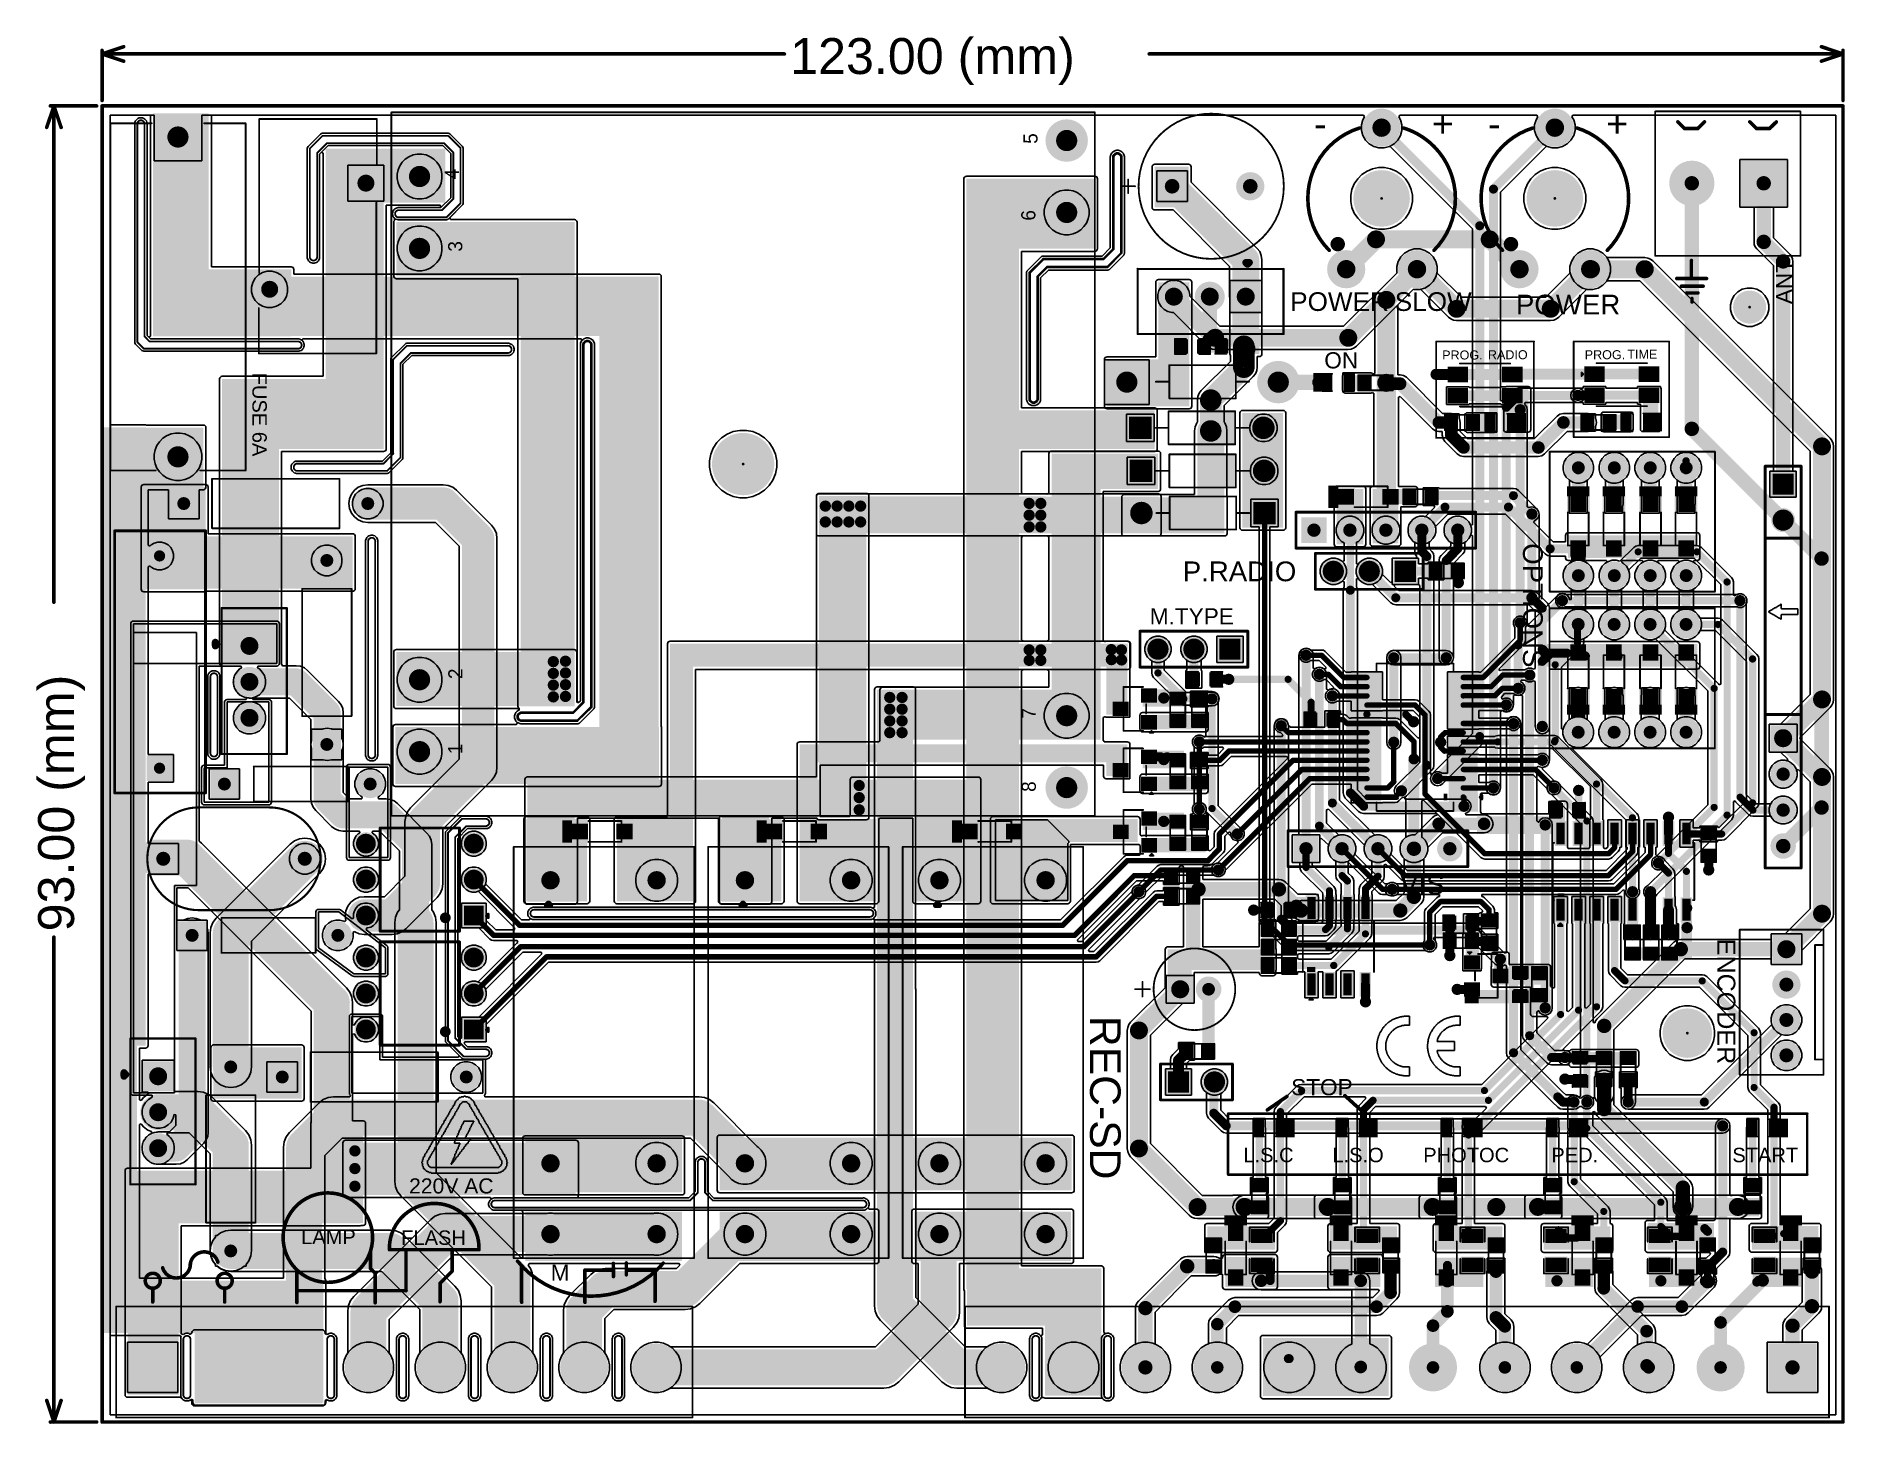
# Model space of a CAD drawing. Header units: millimetres. Extents: x -5 to 123, y 0 to 98.
import ezdxf

# ---------------------------------------------------------------- set-up
doc = ezdxf.new("R2010")
doc.units = ezdxf.units.MM
for name, color, linetype in [('BottomLayer', 5, 'Continuous'), ('BottomSolder', 6, 'Continuous'), ('Mechanical1', 6, 'Continuous'), ('Mechanical2', 216, 'Continuous'), ('MultiLayer', 9, 'Continuous'), ('PadHoleLayer', 156, 'Continuous'), ('TopLayer', 1, 'Continuous'), ('TopOverlay', 2, 'Continuous'), ('TopPaste', 8, 'Continuous'), ('TopSolder', 216, 'Continuous'), ('ViaHoleLayer', 16, 'Continuous')]:
    doc.layers.add(name, color=color, linetype=linetype)
doc.styles.add('Arial', font='arial.ttf', dxfattribs={"height": 0.2})

msp = doc.modelspace()

# ---------------------------------------------------------------- texts
at = {"layer": 'Mechanical1', "style": 'Arial'}
msp.add_text('123.00 (mm)', height=2.54, dxfattribs=at).set_placement((48.61, 95.25))
msp.add_text('93.00 (mm)', height=2.54, rotation=90, dxfattribs=at).set_placement((-1.98, 34.67))
at = {"layer": 'TopOverlay', "style": 'Arial', "text_generation_flag": 2}
for p in [(95.5, 90.79), (107.82, 90.79)]:
    msp.add_text('+', height=1.91, rotation=360, dxfattribs=at).set_placement(p)
at = {"layer": 'TopOverlay', "style": 'Arial'}
for s, height, p in [('-', 1.91, (85.62, 90.79)), ('-', 1.91, (97.92, 90.79)), ('STOP', 1.143, (84.01, 23.09)), ('L.S.C', 1.016, (80.63, 18.36)), ('L.S.O', 1.016, (86.92, 18.36)), ('PHOTOC', 1.016, (93.34, 18.36)), ('PED.', 1.016, (102.39, 18.36)), ('START', 1.016, (115.18, 18.36)), ('220V AC', 1.067, (21.69, 16.15)), ('LAMP', 1.016, (14.06, 12.57)), ('FLASH', 1.016, (21.13, 12.52)), ('M', 1.14, (31.7, 9.98))]:
    msp.add_text(s, height=height, dxfattribs=at).set_placement(p)
for s, height, rotation, p in [('ANT', 1.143, 90, (119.41, 78.99)), ('POWER', 1.321, 360, (83.94, 78.51)), ('SLOW', 1.321, 360, (91.33, 78.51)), ('POWER', 1.397, 360, (99.89, 78.26)), ('ON', 1.143, 360, (86.35, 74.45)), ('PROG.', 0.635, 360, (94.68, 75.08)), ('RADIO', 0.635, 360, (97.91, 75.1)), ('PROG.', 0.635, 360, (104.75, 75.1)), ('TIME', 0.635, 360, (107.76, 75.13)), ('FUSE 6A', 1.016, 270, (10.62, 74.15)), ('OPTIONS', 1.397, 270, (100.39, 62.1)), ('P.RADIO', 1.397, 360, (76.35, 59.41)), ('M.TYPE', 1.143, 360, (74.02, 56.36)), ('VIS', 1.397, 360, (91.7, 37.29)), ('ENCODER', 1.27, 270, (114.12, 34.15)), ('REC-SD', 2.159, 270, (69.8, 28.7))]:
    msp.add_text(s, height=height, rotation=rotation, dxfattribs=at).set_placement(p)

# ---------------------------------------------------------------- blocks, each defined once
blk = doc.blocks.new('G2RL_1A_E2_CV_HA_DC12_1')
at = {"layer": 'BottomLayer'}
h = blk.add_hatch(color=5, dxfattribs=at)
edge = h.paths.add_edge_path()
edge.add_arc((-12.5, 3.75), 1.3, 0, 360)
h = blk.add_hatch(color=5, dxfattribs=at)
edge = h.paths.add_edge_path()
edge.add_arc((7.5, 3.75), 1.3, 0, 360)
h = blk.add_hatch(color=5, dxfattribs=at)
edge = h.paths.add_edge_path()
edge.add_arc((12.5, 3.75), 1.3, 0, 360)
h = blk.add_hatch(color=5, dxfattribs=at)
edge = h.paths.add_edge_path()
edge.add_arc((-12.5, -3.75), 1.3, 0, 360)
h = blk.add_hatch(color=5, dxfattribs=at)
edge = h.paths.add_edge_path()
edge.add_arc((7.5, -3.75), 1.3, 0, 360)
h = blk.add_hatch(color=5, dxfattribs=at)
edge = h.paths.add_edge_path()
edge.add_arc((12.5, -3.75), 1.3, 0, 360)
at = {"layer": 'BottomSolder'}
h = blk.add_hatch(color=6, dxfattribs=at)
edge = h.paths.add_edge_path()
edge.add_arc((-12.5, 3.75), 1.4, 0, 360)
h = blk.add_hatch(color=6, dxfattribs=at)
edge = h.paths.add_edge_path()
edge.add_arc((7.5, 3.75), 1.4, 0, 360)
h = blk.add_hatch(color=6, dxfattribs=at)
edge = h.paths.add_edge_path()
edge.add_arc((12.5, 3.75), 1.4, 0, 360)
h = blk.add_hatch(color=6, dxfattribs=at)
edge = h.paths.add_edge_path()
edge.add_arc((-12.5, -3.75), 1.4, 0, 360)
h = blk.add_hatch(color=6, dxfattribs=at)
edge = h.paths.add_edge_path()
edge.add_arc((7.5, -3.75), 1.4, 0, 360)
h = blk.add_hatch(color=6, dxfattribs=at)
edge = h.paths.add_edge_path()
edge.add_arc((12.5, -3.75), 1.4, 0, 360)
at = {"layer": 'MultiLayer'}
h = blk.add_hatch(color=9, dxfattribs=at)
edge = h.paths.add_edge_path()
edge.add_arc((-12.5, 3.75), 1.3, 0, 360)
h = blk.add_hatch(color=9, dxfattribs=at)
edge = h.paths.add_edge_path()
edge.add_arc((7.5, 3.75), 1.3, 0, 360)
h = blk.add_hatch(color=9, dxfattribs=at)
edge = h.paths.add_edge_path()
edge.add_arc((12.5, 3.75), 1.3, 0, 360)
h = blk.add_hatch(color=9, dxfattribs=at)
edge = h.paths.add_edge_path()
edge.add_arc((-12.5, -3.75), 1.3, 0, 360)
h = blk.add_hatch(color=9, dxfattribs=at)
edge = h.paths.add_edge_path()
edge.add_arc((7.5, -3.75), 1.3, 0, 360)
h = blk.add_hatch(color=9, dxfattribs=at)
edge = h.paths.add_edge_path()
edge.add_arc((12.5, -3.75), 1.3, 0, 360)
at = {"layer": 'PadHoleLayer'}
h = blk.add_hatch(color=156, dxfattribs=at)
edge = h.paths.add_edge_path()
edge.add_arc((-12.5, 3.75), 0.65, 0, 360)
h = blk.add_hatch(color=156, dxfattribs=at)
edge = h.paths.add_edge_path()
edge.add_arc((7.5, 3.75), 0.65, 0, 360)
h = blk.add_hatch(color=156, dxfattribs=at)
edge = h.paths.add_edge_path()
edge.add_arc((12.5, 3.75), 0.65, 0, 360)
h = blk.add_hatch(color=156, dxfattribs=at)
edge = h.paths.add_edge_path()
edge.add_arc((-12.5, -3.75), 0.65, 0, 360)
h = blk.add_hatch(color=156, dxfattribs=at)
edge = h.paths.add_edge_path()
edge.add_arc((7.5, -3.75), 0.65, 0, 360)
h = blk.add_hatch(color=156, dxfattribs=at)
edge = h.paths.add_edge_path()
edge.add_arc((12.5, -3.75), 0.65, 0, 360)
at = {"layer": 'TopLayer'}
h = blk.add_hatch(color=1, dxfattribs=at)
edge = h.paths.add_edge_path()
edge.add_arc((-12.5, 3.75), 1.3, 0, 360)
h = blk.add_hatch(color=1, dxfattribs=at)
edge = h.paths.add_edge_path()
edge.add_arc((7.5, 3.75), 1.3, 0, 360)
h = blk.add_hatch(color=1, dxfattribs=at)
edge = h.paths.add_edge_path()
edge.add_arc((12.5, 3.75), 1.3, 0, 360)
h = blk.add_hatch(color=1, dxfattribs=at)
edge = h.paths.add_edge_path()
edge.add_arc((-12.5, -3.75), 1.3, 0, 360)
h = blk.add_hatch(color=1, dxfattribs=at)
edge = h.paths.add_edge_path()
edge.add_arc((7.5, -3.75), 1.3, 0, 360)
h = blk.add_hatch(color=1, dxfattribs=at)
edge = h.paths.add_edge_path()
edge.add_arc((12.5, -3.75), 1.3, 0, 360)
at = {"layer": 'TopSolder'}
h = blk.add_hatch(color=216, dxfattribs=at)
edge = h.paths.add_edge_path()
edge.add_arc((-12.5, 3.75), 1.4, 0, 360)
h = blk.add_hatch(color=216, dxfattribs=at)
edge = h.paths.add_edge_path()
edge.add_arc((7.5, 3.75), 1.4, 0, 360)
h = blk.add_hatch(color=216, dxfattribs=at)
edge = h.paths.add_edge_path()
edge.add_arc((12.5, 3.75), 1.4, 0, 360)
h = blk.add_hatch(color=216, dxfattribs=at)
edge = h.paths.add_edge_path()
edge.add_arc((-12.5, -3.75), 1.4, 0, 360)
h = blk.add_hatch(color=216, dxfattribs=at)
edge = h.paths.add_edge_path()
edge.add_arc((7.5, -3.75), 1.4, 0, 360)
h = blk.add_hatch(color=216, dxfattribs=at)
edge = h.paths.add_edge_path()
edge.add_arc((12.5, -3.75), 1.4, 0, 360)
at = {"layer": 'TopOverlay'}
for points, const_width in [([(14.2, 6.4), (-14.86, 6.4)], 0.127), ([(-14.86, -6.35), (-14.86, 6.4)], 0.127), ([(14.2, -6.35), (14.2, 6.4)], 0.127), ([(-10.87, -3.89), (-10.74, -3.76)], 0.4), ([(-10.74, -4.01), (-10.87, -3.89)], 0.4), ([(-10.74, -4.01), (-10.74, -3.76)], 0.4), ([(14.2, -6.35), (-14.86, -6.35)], 0.127)]:
    blk.add_lwpolyline(points, dxfattribs=dict(at, const_width=const_width))
for points, const_width in [([(-14.89, 6.4, 1), (-14.83, 6.4, 1)], 0.0635), ([(-14.89, 6.4, 1), (-14.83, 6.4, 1)], 0.0635), ([(14.17, 6.4, 1), (14.23, 6.4, 1)], 0.0635), ([(14.17, 6.4, 1), (14.23, 6.4, 1)], 0.0635), ([(-10.97, -3.89, 1), (-10.77, -3.89, 1)], 0.2), ([(-10.97, -3.89, 1), (-10.77, -3.89, 1)], 0.2), ([(-10.84, -3.76, 1), (-10.64, -3.76, 1)], 0.2), ([(-10.84, -3.76, 1), (-10.64, -3.76, 1)], 0.2), ([(-10.84, -4.01, 1), (-10.64, -4.01, 1)], 0.2), ([(-10.84, -4.01, 1), (-10.64, -4.01, 1)], 0.2), ([(-14.89, -6.35, 1), (-14.83, -6.35, 1)], 0.0635), ([(-14.89, -6.35, 1), (-14.83, -6.35, 1)], 0.0635), ([(14.17, -6.35, 1), (14.23, -6.35, 1)], 0.0635), ([(14.17, -6.35, 1), (14.23, -6.35, 1)], 0.0635)]:
    blk.add_lwpolyline(points, format="xyb", close=True, dxfattribs=dict(at, const_width=const_width))
blk = doc.blocks.new('SSOP_28_208____2')
at = {"layer": 'TopLayer'}
for points in [[(-4.32, 4.45), (-2.47, 4.45), (-2.47, 4), (-4.32, 4)], [(2.48, 4.45), (4.33, 4.45), (4.33, 4), (2.48, 4)], [(-4.32, 3.8), (-2.47, 3.8), (-2.47, 3.35), (-4.32, 3.35)], [(-4.32, 3.15), (-2.47, 3.15), (-2.47, 2.7), (-4.32, 2.7)], [(2.48, 3.8), (4.33, 3.8), (4.33, 3.35), (2.48, 3.35)], [(2.48, 3.15), (4.33, 3.15), (4.33, 2.7), (2.48, 2.7)], [(-4.32, 2.5), (-2.47, 2.5), (-2.47, 2.05), (-4.32, 2.05)], [(-4.32, 1.85), (-2.47, 1.85), (-2.47, 1.4), (-4.32, 1.4)], [(2.48, 2.5), (4.33, 2.5), (4.33, 2.05), (2.48, 2.05)], [(2.48, 1.85), (4.33, 1.85), (4.33, 1.4), (2.48, 1.4)], [(-4.32, 1.2), (-2.47, 1.2), (-2.47, 0.75), (-4.32, 0.75)], [(-4.32, 0.55), (-2.47, 0.55), (-2.47, 0.1), (-4.32, 0.1)], [(2.48, 1.2), (4.33, 1.2), (4.33, 0.75), (2.48, 0.75)], [(2.48, 0.55), (4.33, 0.55), (4.33, 0.1), (2.48, 0.1)], [(-4.32, -0.1), (-2.47, -0.1), (-2.47, -0.55), (-4.32, -0.55)], [(-4.32, -0.75), (-2.47, -0.75), (-2.47, -1.2), (-4.32, -1.2)], [(2.48, -0.1), (4.33, -0.1), (4.33, -0.55), (2.48, -0.55)], [(2.48, -0.75), (4.33, -0.75), (4.33, -1.2), (2.48, -1.2)], [(-4.32, -1.4), (-2.47, -1.4), (-2.47, -1.85), (-4.32, -1.85)], [(-4.32, -2.05), (-2.47, -2.05), (-2.47, -2.5), (-4.32, -2.5)], [(2.48, -1.4), (4.33, -1.4), (4.33, -1.85), (2.48, -1.85)], [(2.48, -2.05), (4.33, -2.05), (4.33, -2.5), (2.48, -2.5)], [(-4.32, -2.7), (-2.47, -2.7), (-2.47, -3.15), (-4.32, -3.15)], [(-4.32, -3.35), (-2.47, -3.35), (-2.47, -3.8), (-4.32, -3.8)], [(2.48, -2.7), (4.33, -2.7), (4.33, -3.15), (2.48, -3.15)], [(2.48, -3.35), (4.33, -3.35), (4.33, -3.8), (2.48, -3.8)], [(-4.32, -4), (-2.47, -4), (-2.47, -4.45), (-4.32, -4.45)], [(2.48, -4), (4.33, -4), (4.33, -4.45), (2.48, -4.45)]]:
    blk.add_hatch(color=1, dxfattribs=at).paths.add_polyline_path(points)
at = {"layer": 'TopOverlay'}
blk.add_hatch(color=2, dxfattribs=at).paths.add_polyline_path([(-2.29, 3.99), (-2.03, 3.99), (-2.03, 4.45), (-2.29, 4.45)])
at = {"layer": 'TopPaste'}
for points in [[(-4.32, 4.45), (-2.47, 4.45), (-2.47, 4), (-4.32, 4)], [(2.48, 4.45), (4.33, 4.45), (4.33, 4), (2.48, 4)], [(-4.32, 3.8), (-2.47, 3.8), (-2.47, 3.35), (-4.32, 3.35)], [(-4.32, 3.15), (-2.47, 3.15), (-2.47, 2.7), (-4.32, 2.7)], [(2.48, 3.8), (4.33, 3.8), (4.33, 3.35), (2.48, 3.35)], [(2.48, 3.15), (4.33, 3.15), (4.33, 2.7), (2.48, 2.7)], [(-4.32, 2.5), (-2.47, 2.5), (-2.47, 2.05), (-4.32, 2.05)], [(-4.32, 1.85), (-2.47, 1.85), (-2.47, 1.4), (-4.32, 1.4)], [(2.48, 2.5), (4.33, 2.5), (4.33, 2.05), (2.48, 2.05)], [(2.48, 1.85), (4.33, 1.85), (4.33, 1.4), (2.48, 1.4)], [(-4.32, 1.2), (-2.47, 1.2), (-2.47, 0.75), (-4.32, 0.75)], [(-4.32, 0.55), (-2.47, 0.55), (-2.47, 0.1), (-4.32, 0.1)], [(2.48, 1.2), (4.33, 1.2), (4.33, 0.75), (2.48, 0.75)], [(2.48, 0.55), (4.33, 0.55), (4.33, 0.1), (2.48, 0.1)], [(-4.32, -0.1), (-2.47, -0.1), (-2.47, -0.55), (-4.32, -0.55)], [(-4.32, -0.75), (-2.47, -0.75), (-2.47, -1.2), (-4.32, -1.2)], [(2.48, -0.1), (4.33, -0.1), (4.33, -0.55), (2.48, -0.55)], [(2.48, -0.75), (4.33, -0.75), (4.33, -1.2), (2.48, -1.2)], [(-4.32, -1.4), (-2.47, -1.4), (-2.47, -1.85), (-4.32, -1.85)], [(-4.32, -2.05), (-2.47, -2.05), (-2.47, -2.5), (-4.32, -2.5)], [(2.48, -1.4), (4.33, -1.4), (4.33, -1.85), (2.48, -1.85)], [(2.48, -2.05), (4.33, -2.05), (4.33, -2.5), (2.48, -2.5)], [(-4.32, -2.7), (-2.47, -2.7), (-2.47, -3.15), (-4.32, -3.15)], [(-4.32, -3.35), (-2.47, -3.35), (-2.47, -3.8), (-4.32, -3.8)], [(2.48, -2.7), (4.33, -2.7), (4.33, -3.15), (2.48, -3.15)], [(2.48, -3.35), (4.33, -3.35), (4.33, -3.8), (2.48, -3.8)], [(-4.32, -4), (-2.47, -4), (-2.47, -4.45), (-4.32, -4.45)], [(2.48, -4), (4.33, -4), (4.33, -4.45), (2.48, -4.45)]]:
    blk.add_hatch(color=8, dxfattribs=at).paths.add_polyline_path(points)
at = {"layer": 'TopSolder'}
for points in [[(-4.43, 4.55), (-2.37, 4.55), (-2.37, 3.9), (-4.43, 3.9)], [(-4.43, 3.9), (-2.37, 3.9), (-2.37, 3.25), (-4.43, 3.25)], [(2.37, 4.55), (4.43, 4.55), (4.43, 3.9), (2.37, 3.9)], [(2.37, 3.9), (4.43, 3.9), (4.43, 3.25), (2.37, 3.25)], [(-4.43, 3.25), (-2.37, 3.25), (-2.37, 2.6), (-4.43, 2.6)], [(-4.43, 2.6), (-2.37, 2.6), (-2.37, 1.95), (-4.43, 1.95)], [(2.37, 3.25), (4.43, 3.25), (4.43, 2.6), (2.37, 2.6)], [(2.37, 2.6), (4.43, 2.6), (4.43, 1.95), (2.37, 1.95)], [(-4.43, 1.95), (-2.37, 1.95), (-2.37, 1.3), (-4.43, 1.3)], [(-4.43, 1.3), (-2.37, 1.3), (-2.37, 0.65), (-4.43, 0.65)], [(2.37, 1.95), (4.43, 1.95), (4.43, 1.3), (2.37, 1.3)], [(2.37, 1.3), (4.43, 1.3), (4.43, 0.65), (2.37, 0.65)], [(-4.43, 0.65), (-2.37, 0.65), (-2.37, 0), (-4.43, 0)], [(-4.43, 0), (-2.37, 0), (-2.37, -0.65), (-4.43, -0.65)], [(2.37, 0.65), (4.43, 0.65), (4.43, 0), (2.37, 0)], [(2.37, 0), (4.43, 0), (4.43, -0.65), (2.37, -0.65)], [(-4.43, -0.65), (-2.37, -0.65), (-2.37, -1.3), (-4.43, -1.3)], [(2.37, -0.65), (4.43, -0.65), (4.43, -1.3), (2.37, -1.3)], [(-4.43, -1.3), (-2.37, -1.3), (-2.37, -1.95), (-4.43, -1.95)], [(-4.43, -1.95), (-2.37, -1.95), (-2.37, -2.6), (-4.43, -2.6)], [(2.37, -1.3), (4.43, -1.3), (4.43, -1.95), (2.37, -1.95)], [(2.37, -1.95), (4.43, -1.95), (4.43, -2.6), (2.37, -2.6)], [(-4.43, -2.6), (-2.37, -2.6), (-2.37, -3.25), (-4.43, -3.25)], [(-4.43, -3.25), (-2.37, -3.25), (-2.37, -3.9), (-4.43, -3.9)], [(2.37, -2.6), (4.43, -2.6), (4.43, -3.25), (2.37, -3.25)], [(2.37, -3.25), (4.43, -3.25), (4.43, -3.9), (2.37, -3.9)], [(-4.43, -3.9), (-2.37, -3.9), (-2.37, -4.55), (-4.43, -4.55)], [(2.37, -3.9), (4.43, -3.9), (4.43, -4.55), (2.37, -4.55)]]:
    blk.add_hatch(color=216, dxfattribs=at).paths.add_polyline_path(points)
at = {"layer": 'TopOverlay'}
for points, const_width in [([(-2.72, 5.21), (-2.72, 4.62)], 0.127), ([(2.72, 5.21), (-2.72, 5.21)], 0.127), ([(2.72, 5.21), (2.72, 4.62)], 0.127), ([(-4.6, 4.24), (-4.72, 4.37)], 0.2), ([(-4.72, 4.37), (-4.72, 4.11)], 0.2), ([(-4.6, 4.24), (-4.72, 4.11)], 0.2), ([(-2.72, -4.62), (-2.72, -5.21)], 0.127), ([(2.72, -4.62), (2.72, -5.21)], 0.127), ([(2.72, -5.21), (-2.72, -5.21)], 0.127)]:
    blk.add_lwpolyline(points, dxfattribs=dict(at, const_width=const_width))
for points, const_width in [([(-2.75, 5.21, 1), (-2.69, 5.21, 1)], 0.0635), ([(-2.75, 5.21, 1), (-2.69, 5.21, 1)], 0.0635), ([(2.69, 5.21, 1), (2.75, 5.21, 1)], 0.0635), ([(2.69, 5.21, 1), (2.75, 5.21, 1)], 0.0635), ([(-4.77, 4.37, 1), (-4.67, 4.37, 1)], 0.1), ([(-4.77, 4.37, 1), (-4.67, 4.37, 1)], 0.1), ([(-4.77, 4.11, 1), (-4.67, 4.11, 1)], 0.1), ([(-4.77, 4.11, 1), (-4.67, 4.11, 1)], 0.1), ([(-4.65, 4.24, 1), (-4.55, 4.24, 1)], 0.1), ([(-4.65, 4.24, 1), (-4.55, 4.24, 1)], 0.1), ([(-2.75, 4.62, 1), (-2.69, 4.62, 1)], 0.0635), ([(2.69, 4.62, 1), (2.75, 4.62, 1)], 0.0635), ([(-2.75, -4.62, 1), (-2.69, -4.62, 1)], 0.0635), ([(2.69, -4.62, 1), (2.75, -4.62, 1)], 0.0635), ([(-2.75, -5.21, 1), (-2.69, -5.21, 1)], 0.0635), ([(-2.75, -5.21, 1), (-2.69, -5.21, 1)], 0.0635), ([(2.69, -5.21, 1), (2.75, -5.21, 1)], 0.0635), ([(2.69, -5.21, 1), (2.75, -5.21, 1)], 0.0635)]:
    blk.add_lwpolyline(points, format="xyb", close=True, dxfattribs=dict(at, const_width=const_width))
blk = doc.blocks.new('PTC10LV10_104A2020_3')
at = {"layer": 'BottomLayer'}
h = blk.add_hatch(color=5, dxfattribs=at)
edge = h.paths.add_edge_path()
edge.add_arc((0, 5), 1.25, 0, 360)
h = blk.add_hatch(color=5, dxfattribs=at)
edge = h.paths.add_edge_path()
edge.add_arc((-2.5, -5), 1.25, 0, 360)
h = blk.add_hatch(color=5, dxfattribs=at)
edge = h.paths.add_edge_path()
edge.add_arc((2.5, -5), 1.25, 0, 360)
at = {"layer": 'BottomSolder'}
h = blk.add_hatch(color=6, dxfattribs=at)
edge = h.paths.add_edge_path()
edge.add_arc((0, 5), 1.35, 0, 360)
h = blk.add_hatch(color=6, dxfattribs=at)
edge = h.paths.add_edge_path()
edge.add_arc((0, 0), 0.102, 0, 360)
h = blk.add_hatch(color=6, dxfattribs=at)
edge = h.paths.add_edge_path()
edge.add_arc((-2.5, -5), 1.35, 0, 360)
h = blk.add_hatch(color=6, dxfattribs=at)
edge = h.paths.add_edge_path()
edge.add_arc((2.5, -5), 1.35, 0, 360)
at = {"layer": 'MultiLayer'}
h = blk.add_hatch(color=9, dxfattribs=at)
edge = h.paths.add_edge_path()
edge.add_arc((0, 5), 1.25, 0, 360)
h = blk.add_hatch(color=9, dxfattribs=at)
edge = h.paths.add_edge_path()
edge.add_arc((-2.5, -5), 1.25, 0, 360)
h = blk.add_hatch(color=9, dxfattribs=at)
edge = h.paths.add_edge_path()
edge.add_arc((2.5, -5), 1.25, 0, 360)
at = {"layer": 'PadHoleLayer'}
h = blk.add_hatch(color=156, dxfattribs=at)
edge = h.paths.add_edge_path()
edge.add_arc((0, 5), 0.65, 0, 360)
h = blk.add_hatch(color=156, dxfattribs=at)
edge = h.paths.add_edge_path()
edge.add_arc((0, 0), 2, 0, 360)
h = blk.add_hatch(color=156, dxfattribs=at)
edge = h.paths.add_edge_path()
edge.add_arc((-2.5, -5), 0.65, 0, 360)
h = blk.add_hatch(color=156, dxfattribs=at)
edge = h.paths.add_edge_path()
edge.add_arc((2.5, -5), 0.65, 0, 360)
at = {"layer": 'TopLayer'}
h = blk.add_hatch(color=1, dxfattribs=at)
edge = h.paths.add_edge_path()
edge.add_arc((0, 5), 1.25, 0, 360)
h = blk.add_hatch(color=1, dxfattribs=at)
edge = h.paths.add_edge_path()
edge.add_arc((-2.5, -5), 1.25, 0, 360)
h = blk.add_hatch(color=1, dxfattribs=at)
edge = h.paths.add_edge_path()
edge.add_arc((2.5, -5), 1.25, 0, 360)
at = {"layer": 'TopSolder'}
h = blk.add_hatch(color=216, dxfattribs=at)
edge = h.paths.add_edge_path()
edge.add_arc((0, 5), 1.35, 0, 360)
h = blk.add_hatch(color=216, dxfattribs=at)
edge = h.paths.add_edge_path()
edge.add_arc((0, 0), 0.102, 0, 360)
h = blk.add_hatch(color=216, dxfattribs=at)
edge = h.paths.add_edge_path()
edge.add_arc((-2.5, -5), 1.35, 0, 360)
h = blk.add_hatch(color=216, dxfattribs=at)
edge = h.paths.add_edge_path()
edge.add_arc((2.5, -5), 1.35, 0, 360)
at = {"layer": 'TopOverlay', "const_width": 0.254}
for points in [[(-3.7, -3.67, -0.562742), (-1.55, 4.98)], [(1.55, 4.98, -0.562742), (3.7, -3.67)]]:
    blk.add_lwpolyline(points, format="xyb", dxfattribs=at)
at = {"layer": 'TopOverlay'}
for points, const_width in [([(-1.61, 4.98, 1), (-1.49, 4.98, 1)], 0.127), ([(1.49, 4.98, 1), (1.61, 4.98, 1)], 0.127), ([(-3.76, -3.67, 1), (-3.64, -3.67, 1)], 0.127), ([(-2.84, -3.23, 1), (-3.36, -3.23, 1)], 0.5), ([(-3.49, -3.23, 1), (-3.24, -3.23, 1)], 0.25), ([(-2.97, -3.23, 1), (-2.72, -3.23, 1)], 0.25), ([(3.64, -3.67, 1), (3.76, -3.67, 1)], 0.127)]:
    blk.add_lwpolyline(points, format="xyb", close=True, dxfattribs=dict(at, const_width=const_width))
blk = doc.blocks.new('PTC10LV10_104A2020_4')
at = {"layer": 'BottomLayer'}
h = blk.add_hatch(color=5, dxfattribs=at)
edge = h.paths.add_edge_path()
edge.add_arc((0, 5), 1.25, 0, 360)
h = blk.add_hatch(color=5, dxfattribs=at)
edge = h.paths.add_edge_path()
edge.add_arc((-2.5, -5), 1.25, 0, 360)
h = blk.add_hatch(color=5, dxfattribs=at)
edge = h.paths.add_edge_path()
edge.add_arc((2.5, -5), 1.25, 0, 360)
at = {"layer": 'BottomSolder'}
h = blk.add_hatch(color=6, dxfattribs=at)
edge = h.paths.add_edge_path()
edge.add_arc((0, 5), 1.35, 0, 360)
h = blk.add_hatch(color=6, dxfattribs=at)
edge = h.paths.add_edge_path()
edge.add_arc((0, 0), 0.102, 0, 360)
h = blk.add_hatch(color=6, dxfattribs=at)
edge = h.paths.add_edge_path()
edge.add_arc((-2.5, -5), 1.35, 0, 360)
h = blk.add_hatch(color=6, dxfattribs=at)
edge = h.paths.add_edge_path()
edge.add_arc((2.5, -5), 1.35, 0, 360)
at = {"layer": 'MultiLayer'}
h = blk.add_hatch(color=9, dxfattribs=at)
edge = h.paths.add_edge_path()
edge.add_arc((0, 5), 1.25, 0, 360)
h = blk.add_hatch(color=9, dxfattribs=at)
edge = h.paths.add_edge_path()
edge.add_arc((-2.5, -5), 1.25, 0, 360)
h = blk.add_hatch(color=9, dxfattribs=at)
edge = h.paths.add_edge_path()
edge.add_arc((2.5, -5), 1.25, 0, 360)
at = {"layer": 'PadHoleLayer'}
h = blk.add_hatch(color=156, dxfattribs=at)
edge = h.paths.add_edge_path()
edge.add_arc((0, 5), 0.65, 0, 360)
h = blk.add_hatch(color=156, dxfattribs=at)
edge = h.paths.add_edge_path()
edge.add_arc((0, 0), 2, 0, 360)
h = blk.add_hatch(color=156, dxfattribs=at)
edge = h.paths.add_edge_path()
edge.add_arc((-2.5, -5), 0.65, 0, 360)
h = blk.add_hatch(color=156, dxfattribs=at)
edge = h.paths.add_edge_path()
edge.add_arc((2.5, -5), 0.65, 0, 360)
at = {"layer": 'TopLayer'}
h = blk.add_hatch(color=1, dxfattribs=at)
edge = h.paths.add_edge_path()
edge.add_arc((0, 5), 1.25, 0, 360)
h = blk.add_hatch(color=1, dxfattribs=at)
edge = h.paths.add_edge_path()
edge.add_arc((-2.5, -5), 1.25, 0, 360)
h = blk.add_hatch(color=1, dxfattribs=at)
edge = h.paths.add_edge_path()
edge.add_arc((2.5, -5), 1.25, 0, 360)
at = {"layer": 'TopSolder'}
h = blk.add_hatch(color=216, dxfattribs=at)
edge = h.paths.add_edge_path()
edge.add_arc((0, 5), 1.35, 0, 360)
h = blk.add_hatch(color=216, dxfattribs=at)
edge = h.paths.add_edge_path()
edge.add_arc((0, 0), 0.102, 0, 360)
h = blk.add_hatch(color=216, dxfattribs=at)
edge = h.paths.add_edge_path()
edge.add_arc((-2.5, -5), 1.35, 0, 360)
h = blk.add_hatch(color=216, dxfattribs=at)
edge = h.paths.add_edge_path()
edge.add_arc((2.5, -5), 1.35, 0, 360)
at = {"layer": 'TopOverlay', "const_width": 0.254}
for points in [[(-3.7, -3.67, -0.562742), (-1.55, 4.98)], [(1.55, 4.98, -0.562742), (3.7, -3.67)]]:
    blk.add_lwpolyline(points, format="xyb", dxfattribs=at)
at = {"layer": 'TopOverlay'}
for points, const_width in [([(-1.61, 4.98, 1), (-1.49, 4.98, 1)], 0.127), ([(1.49, 4.98, 1), (1.61, 4.98, 1)], 0.127), ([(-3.76, -3.67, 1), (-3.64, -3.67, 1)], 0.127), ([(-2.84, -3.23, 1), (-3.36, -3.23, 1)], 0.5), ([(-3.49, -3.23, 1), (-3.24, -3.23, 1)], 0.25), ([(-2.97, -3.23, 1), (-2.72, -3.23, 1)], 0.25), ([(3.64, -3.67, 1), (3.76, -3.67, 1)], 0.127)]:
    blk.add_lwpolyline(points, format="xyb", close=True, dxfattribs=dict(at, const_width=const_width))
blk = doc.blocks.new('CAP_0603_5')
at = {"layer": 'TopLayer'}
for points in [[(-0.38, 0.44), (-0.38, -0.44), (-1.14, -0.44), (-1.14, 0.44)], [(1.14, 0.44), (1.14, -0.44), (0.38, -0.44), (0.38, 0.44)]]:
    blk.add_hatch(color=1, dxfattribs=at).paths.add_polyline_path(points)
at = {"layer": 'TopPaste'}
for points in [[(-0.38, 0.44), (-0.38, -0.44), (-1.14, -0.44), (-1.14, 0.44)], [(1.14, 0.44), (1.14, -0.44), (0.38, -0.44), (0.38, 0.44)]]:
    blk.add_hatch(color=8, dxfattribs=at).paths.add_polyline_path(points)
at = {"layer": 'TopSolder'}
for points in [[(-0.32, 0.5), (-0.32, -0.5), (-1.2, -0.5), (-1.2, 0.5)], [(1.2, 0.5), (1.2, -0.5), (0.32, -0.5), (0.32, 0.5)]]:
    blk.add_hatch(color=216, dxfattribs=at).paths.add_polyline_path(points)
at = {"layer": 'TopOverlay', "const_width": 0.127}
for points in [[(-0.46, 0.53), (-1.24, 0.53)], [(-1.24, 0.53), (-1.24, -0.53)], [(1.24, 0.53), (0.46, 0.53)], [(1.24, 0.53), (1.24, -0.53)], [(-0.46, -0.53), (-1.24, -0.53)], [(1.24, -0.53), (0.46, -0.53)]]:
    blk.add_lwpolyline(points, dxfattribs=at)
at = {"layer": 'TopOverlay', "const_width": 0.0635}
for points in [[(-1.28, 0.53, 1), (-1.21, 0.53, 1)], [(-1.28, 0.53, 1), (-1.21, 0.53, 1)], [(-0.49, 0.53, 1), (-0.43, 0.53, 1)], [(0.43, 0.53, 1), (0.49, 0.53, 1)], [(1.21, 0.53, 1), (1.28, 0.53, 1)], [(1.21, 0.53, 1), (1.28, 0.53, 1)], [(-1.28, -0.53, 1), (-1.21, -0.53, 1)], [(-1.28, -0.53, 1), (-1.21, -0.53, 1)], [(-0.49, -0.53, 1), (-0.43, -0.53, 1)], [(0.43, -0.53, 1), (0.49, -0.53, 1)], [(1.21, -0.53, 1), (1.28, -0.53, 1)], [(1.21, -0.53, 1), (1.28, -0.53, 1)]]:
    blk.add_lwpolyline(points, format="xyb", close=True, dxfattribs=at)
blk = doc.blocks.new('CAP_0603_6')
at = {"layer": 'TopLayer'}
for points in [[(-0.38, 0.44), (-0.38, -0.44), (-1.14, -0.44), (-1.14, 0.44)], [(1.14, 0.44), (1.14, -0.44), (0.38, -0.44), (0.38, 0.44)]]:
    blk.add_hatch(color=1, dxfattribs=at).paths.add_polyline_path(points)
at = {"layer": 'TopPaste'}
for points in [[(-0.38, 0.44), (-0.38, -0.44), (-1.14, -0.44), (-1.14, 0.44)], [(1.14, 0.44), (1.14, -0.44), (0.38, -0.44), (0.38, 0.44)]]:
    blk.add_hatch(color=8, dxfattribs=at).paths.add_polyline_path(points)
at = {"layer": 'TopSolder'}
for points in [[(-0.32, 0.5), (-0.32, -0.5), (-1.2, -0.5), (-1.2, 0.5)], [(1.2, 0.5), (1.2, -0.5), (0.32, -0.5), (0.32, 0.5)]]:
    blk.add_hatch(color=216, dxfattribs=at).paths.add_polyline_path(points)
at = {"layer": 'TopOverlay', "const_width": 0.127}
for points in [[(-1.24, 0.53), (-0.46, 0.53)], [(-1.24, -0.53), (-1.24, 0.53)], [(0.46, 0.53), (1.24, 0.53)], [(1.24, -0.53), (1.24, 0.53)], [(-1.24, -0.53), (-0.46, -0.53)], [(0.46, -0.53), (1.24, -0.53)]]:
    blk.add_lwpolyline(points, dxfattribs=at)
at = {"layer": 'TopOverlay', "const_width": 0.0635}
for points in [[(-1.28, 0.53, 1), (-1.21, 0.53, 1)], [(-1.28, 0.53, 1), (-1.21, 0.53, 1)], [(-0.49, 0.53, 1), (-0.43, 0.53, 1)], [(0.43, 0.53, 1), (0.49, 0.53, 1)], [(1.21, 0.53, 1), (1.28, 0.53, 1)], [(1.21, 0.53, 1), (1.28, 0.53, 1)], [(-1.28, -0.53, 1), (-1.21, -0.53, 1)], [(-1.28, -0.53, 1), (-1.21, -0.53, 1)], [(-0.49, -0.53, 1), (-0.43, -0.53, 1)], [(0.43, -0.53, 1), (0.49, -0.53, 1)], [(1.21, -0.53, 1), (1.28, -0.53, 1)], [(1.21, -0.53, 1), (1.28, -0.53, 1)]]:
    blk.add_lwpolyline(points, format="xyb", close=True, dxfattribs=at)
blk = doc.blocks.new('CAP_0603_7')
at = {"layer": 'TopLayer'}
for points in [[(-0.38, 0.44), (-0.38, -0.44), (-1.14, -0.44), (-1.14, 0.44)], [(1.14, 0.44), (1.14, -0.44), (0.38, -0.44), (0.38, 0.44)]]:
    blk.add_hatch(color=1, dxfattribs=at).paths.add_polyline_path(points)
at = {"layer": 'TopPaste'}
for points in [[(-0.38, 0.44), (-0.38, -0.44), (-1.14, -0.44), (-1.14, 0.44)], [(1.14, 0.44), (1.14, -0.44), (0.38, -0.44), (0.38, 0.44)]]:
    blk.add_hatch(color=8, dxfattribs=at).paths.add_polyline_path(points)
at = {"layer": 'TopSolder'}
for points in [[(-0.32, 0.5), (-0.32, -0.5), (-1.2, -0.5), (-1.2, 0.5)], [(1.2, 0.5), (1.2, -0.5), (0.32, -0.5), (0.32, 0.5)]]:
    blk.add_hatch(color=216, dxfattribs=at).paths.add_polyline_path(points)
at = {"layer": 'TopOverlay', "const_width": 0.127}
for points in [[(-0.46, 0.53), (-1.24, 0.53)], [(-1.24, 0.53), (-1.24, -0.53)], [(1.24, 0.53), (0.46, 0.53)], [(1.24, 0.53), (1.24, -0.53)], [(-0.46, -0.53), (-1.24, -0.53)], [(1.24, -0.53), (0.46, -0.53)]]:
    blk.add_lwpolyline(points, dxfattribs=at)
at = {"layer": 'TopOverlay', "const_width": 0.0635}
for points in [[(-1.28, 0.53, 1), (-1.21, 0.53, 1)], [(-1.28, 0.53, 1), (-1.21, 0.53, 1)], [(-0.49, 0.53, 1), (-0.43, 0.53, 1)], [(0.43, 0.53, 1), (0.49, 0.53, 1)], [(1.21, 0.53, 1), (1.28, 0.53, 1)], [(1.21, 0.53, 1), (1.28, 0.53, 1)], [(-1.28, -0.53, 1), (-1.21, -0.53, 1)], [(-1.28, -0.53, 1), (-1.21, -0.53, 1)], [(-0.49, -0.53, 1), (-0.43, -0.53, 1)], [(0.43, -0.53, 1), (0.49, -0.53, 1)], [(1.21, -0.53, 1), (1.28, -0.53, 1)], [(1.21, -0.53, 1), (1.28, -0.53, 1)]]:
    blk.add_lwpolyline(points, format="xyb", close=True, dxfattribs=at)
blk = doc.blocks.new('CAP_0603_8')
at = {"layer": 'TopLayer'}
for points in [[(-0.38, 0.44), (-0.38, -0.44), (-1.14, -0.44), (-1.14, 0.44)], [(1.14, 0.44), (1.14, -0.44), (0.38, -0.44), (0.38, 0.44)]]:
    blk.add_hatch(color=1, dxfattribs=at).paths.add_polyline_path(points)
at = {"layer": 'TopPaste'}
for points in [[(-0.38, 0.44), (-0.38, -0.44), (-1.14, -0.44), (-1.14, 0.44)], [(1.14, 0.44), (1.14, -0.44), (0.38, -0.44), (0.38, 0.44)]]:
    blk.add_hatch(color=8, dxfattribs=at).paths.add_polyline_path(points)
at = {"layer": 'TopSolder'}
for points in [[(-0.32, 0.5), (-0.32, -0.5), (-1.2, -0.5), (-1.2, 0.5)], [(1.2, 0.5), (1.2, -0.5), (0.32, -0.5), (0.32, 0.5)]]:
    blk.add_hatch(color=216, dxfattribs=at).paths.add_polyline_path(points)
at = {"layer": 'TopOverlay', "const_width": 0.127}
for points in [[(-0.46, 0.53), (-1.24, 0.53)], [(-1.24, 0.53), (-1.24, -0.53)], [(1.24, 0.53), (0.46, 0.53)], [(1.24, 0.53), (1.24, -0.53)], [(-0.46, -0.53), (-1.24, -0.53)], [(1.24, -0.53), (0.46, -0.53)]]:
    blk.add_lwpolyline(points, dxfattribs=at)
at = {"layer": 'TopOverlay', "const_width": 0.0635}
for points in [[(-1.28, 0.53, 1), (-1.21, 0.53, 1)], [(-1.28, 0.53, 1), (-1.21, 0.53, 1)], [(-0.49, 0.53, 1), (-0.43, 0.53, 1)], [(0.43, 0.53, 1), (0.49, 0.53, 1)], [(1.21, 0.53, 1), (1.28, 0.53, 1)], [(1.21, 0.53, 1), (1.28, 0.53, 1)], [(-1.28, -0.53, 1), (-1.21, -0.53, 1)], [(-1.28, -0.53, 1), (-1.21, -0.53, 1)], [(-0.49, -0.53, 1), (-0.43, -0.53, 1)], [(0.43, -0.53, 1), (0.49, -0.53, 1)], [(1.21, -0.53, 1), (1.28, -0.53, 1)], [(1.21, -0.53, 1), (1.28, -0.53, 1)]]:
    blk.add_lwpolyline(points, format="xyb", close=True, dxfattribs=at)
blk = doc.blocks.new('CAP_0603_9')
at = {"layer": 'TopLayer'}
for points in [[(-0.38, 0.44), (-0.38, -0.44), (-1.14, -0.44), (-1.14, 0.44)], [(1.14, 0.44), (1.14, -0.44), (0.38, -0.44), (0.38, 0.44)]]:
    blk.add_hatch(color=1, dxfattribs=at).paths.add_polyline_path(points)
at = {"layer": 'TopPaste'}
for points in [[(-0.38, 0.44), (-0.38, -0.44), (-1.14, -0.44), (-1.14, 0.44)], [(1.14, 0.44), (1.14, -0.44), (0.38, -0.44), (0.38, 0.44)]]:
    blk.add_hatch(color=8, dxfattribs=at).paths.add_polyline_path(points)
at = {"layer": 'TopSolder'}
for points in [[(-0.32, 0.5), (-0.32, -0.5), (-1.2, -0.5), (-1.2, 0.5)], [(1.2, 0.5), (1.2, -0.5), (0.32, -0.5), (0.32, 0.5)]]:
    blk.add_hatch(color=216, dxfattribs=at).paths.add_polyline_path(points)
at = {"layer": 'TopOverlay', "const_width": 0.127}
for points in [[(-1.24, -0.53), (-1.24, 0.53)], [(-1.24, 0.53), (-0.46, 0.53)], [(0.46, 0.53), (1.24, 0.53)], [(1.24, -0.53), (1.24, 0.53)], [(-1.24, -0.53), (-0.46, -0.53)], [(0.46, -0.53), (1.24, -0.53)]]:
    blk.add_lwpolyline(points, dxfattribs=at)
at = {"layer": 'TopOverlay', "const_width": 0.0635}
for points in [[(-1.28, 0.53, 1), (-1.21, 0.53, 1)], [(-1.28, 0.53, 1), (-1.21, 0.53, 1)], [(-0.49, 0.53, 1), (-0.43, 0.53, 1)], [(0.43, 0.53, 1), (0.49, 0.53, 1)], [(1.21, 0.53, 1), (1.28, 0.53, 1)], [(1.21, 0.53, 1), (1.28, 0.53, 1)], [(-1.28, -0.53, 1), (-1.21, -0.53, 1)], [(-1.28, -0.53, 1), (-1.21, -0.53, 1)], [(-0.49, -0.53, 1), (-0.43, -0.53, 1)], [(0.43, -0.53, 1), (0.49, -0.53, 1)], [(1.21, -0.53, 1), (1.28, -0.53, 1)], [(1.21, -0.53, 1), (1.28, -0.53, 1)]]:
    blk.add_lwpolyline(points, format="xyb", close=True, dxfattribs=at)
blk = doc.blocks.new('SOIC_8_0_154___3_90___W______10')
at = {"layer": 'TopLayer'}
for points in [[(-3.47, 1.61), (-3.47, 2.2), (-1.92, 2.2), (-1.92, 1.61)], [(1.92, 1.61), (1.92, 2.2), (3.47, 2.2), (3.47, 1.61)], [(-3.47, 0.34), (-3.47, 0.93), (-1.92, 0.93), (-1.92, 0.34)], [(1.92, 0.34), (1.92, 0.93), (3.47, 0.93), (3.47, 0.34)], [(-3.47, -0.93), (-3.47, -0.34), (-1.92, -0.34), (-1.92, -0.93)], [(1.92, -0.93), (1.92, -0.34), (3.47, -0.34), (3.47, -0.93)], [(-3.47, -2.2), (-3.47, -1.61), (-1.92, -1.61), (-1.92, -2.2)], [(1.92, -2.2), (1.92, -1.61), (3.47, -1.61), (3.47, -2.2)]]:
    blk.add_hatch(color=1, dxfattribs=at).paths.add_polyline_path(points)
at = {"layer": 'TopOverlay'}
blk.add_hatch(color=2, dxfattribs=at).paths.add_polyline_path([(-1.84, 1.63), (-1.48, 1.63), (-1.48, 2.21), (-1.84, 2.21)])
at = {"layer": 'TopPaste'}
for points in [[(-3.47, 1.61), (-3.47, 2.2), (-1.92, 2.2), (-1.92, 1.61)], [(1.92, 1.61), (1.92, 2.2), (3.47, 2.2), (3.47, 1.61)], [(-3.47, 0.34), (-3.47, 0.93), (-1.92, 0.93), (-1.92, 0.34)], [(1.92, 0.34), (1.92, 0.93), (3.47, 0.93), (3.47, 0.34)], [(-3.47, -0.93), (-3.47, -0.34), (-1.92, -0.34), (-1.92, -0.93)], [(1.92, -0.93), (1.92, -0.34), (3.47, -0.34), (3.47, -0.93)], [(-3.47, -2.2), (-3.47, -1.61), (-1.92, -1.61), (-1.92, -2.2)], [(1.92, -2.2), (1.92, -1.61), (3.47, -1.61), (3.47, -2.2)]]:
    blk.add_hatch(color=8, dxfattribs=at).paths.add_polyline_path(points)
at = {"layer": 'TopSolder'}
for points in [[(-3.58, 1.5), (-3.58, 2.31), (-1.82, 2.31), (-1.82, 1.5)], [(1.82, 1.5), (1.82, 2.31), (3.58, 2.31), (3.58, 1.5)], [(-3.58, 0.23), (-3.58, 1.04), (-1.82, 1.04), (-1.82, 0.23)], [(1.82, 0.23), (1.82, 1.04), (3.58, 1.04), (3.58, 0.23)], [(-3.58, -1.04), (-3.58, -0.23), (-1.82, -0.23), (-1.82, -1.04)], [(1.82, -1.04), (1.82, -0.23), (3.58, -0.23), (3.58, -1.04)], [(-3.58, -2.31), (-3.58, -1.5), (-1.82, -1.5), (-1.82, -2.31)], [(1.82, -2.31), (1.82, -1.5), (3.58, -1.5), (3.58, -2.31)]]:
    blk.add_hatch(color=216, dxfattribs=at).paths.add_polyline_path(points)
at = {"layer": 'TopOverlay', "const_width": 0.127}
for points in [[(-1.83, 2.51), (1.8, 2.51)], [(-3.79, 2.06), (-3.79, 1.8)], [(-3.79, 2.06), (-3.67, 1.93)], [(-3.67, 1.93), (-3.79, 1.8)], [(-1.83, -2.51), (1.8, -2.51)]]:
    blk.add_lwpolyline(points, dxfattribs=at)
at = {"layer": 'TopOverlay', "const_width": 0.0635}
for points in [[(-1.86, 2.51, 1), (-1.8, 2.51, 1)], [(1.77, 2.51, 1), (1.84, 2.51, 1)], [(-3.83, 2.06, 1), (-3.76, 2.06, 1)], [(-3.83, 2.06, 1), (-3.76, 2.06, 1)], [(-3.83, 1.8, 1), (-3.76, 1.8, 1)], [(-3.83, 1.8, 1), (-3.76, 1.8, 1)], [(-3.7, 1.93, 1), (-3.64, 1.93, 1)], [(-3.7, 1.93, 1), (-3.64, 1.93, 1)], [(-1.86, -2.51, 1), (-1.8, -2.51, 1)], [(1.77, -2.51, 1), (1.84, -2.51, 1)]]:
    blk.add_lwpolyline(points, format="xyb", close=True, dxfattribs=at)
blk = doc.blocks.new('AY1222M47Y5UC63L0_11')
at = {"layer": 'BottomLayer'}
blk.add_hatch(color=5, dxfattribs=at).paths.add_polyline_path([(-5.9, 0.9), (-4.1, 0.9), (-4.1, -0.9), (-5.9, -0.9)])
h = blk.add_hatch(color=5, dxfattribs=at)
edge = h.paths.add_edge_path()
edge.add_arc((5, 0), 0.9, 0, 360)
at = {"layer": 'BottomSolder'}
blk.add_hatch(color=6, dxfattribs=at).paths.add_polyline_path([(-6, 1), (-4, 1), (-4, -1), (-6, -1)])
h = blk.add_hatch(color=6, dxfattribs=at)
edge = h.paths.add_edge_path()
edge.add_arc((5, 0), 1, 0, 360)
at = {"layer": 'MultiLayer'}
blk.add_hatch(color=9, dxfattribs=at).paths.add_polyline_path([(-5.9, 0.9), (-4.1, 0.9), (-4.1, -0.9), (-5.9, -0.9)])
h = blk.add_hatch(color=9, dxfattribs=at)
edge = h.paths.add_edge_path()
edge.add_arc((5, 0), 0.9, 0, 360)
at = {"layer": 'PadHoleLayer'}
h = blk.add_hatch(color=156, dxfattribs=at)
edge = h.paths.add_edge_path()
edge.add_arc((-5, 0), 0.5, 0, 360)
h = blk.add_hatch(color=156, dxfattribs=at)
edge = h.paths.add_edge_path()
edge.add_arc((5, 0), 0.5, 0, 360)
at = {"layer": 'TopLayer'}
blk.add_hatch(color=1, dxfattribs=at).paths.add_polyline_path([(-5.9, 0.9), (-4.1, 0.9), (-4.1, -0.9), (-5.9, -0.9)])
h = blk.add_hatch(color=1, dxfattribs=at)
edge = h.paths.add_edge_path()
edge.add_arc((5, 0), 0.9, 0, 360)
at = {"layer": 'TopSolder'}
blk.add_hatch(color=216, dxfattribs=at).paths.add_polyline_path([(-6, 1), (-4, 1), (-4, -1), (-6, -1)])
h = blk.add_hatch(color=216, dxfattribs=at)
edge = h.paths.add_edge_path()
edge.add_arc((5, 0), 1, 0, 360)
at = {"layer": 'TopOverlay', "const_width": 0.152}
for points in [[(-6.03, 0.79, -0.351264), (-2.49, 3.63)], [(2.49, 3.63, -0.414214), (6.12, 0)], [(-6.04, -0.77, -0.107867), (-6.04, 0.77)], [(6.12, 0, -0.414214), (2.49, -3.63)], [(-2.49, -3.63, -0.351264), (-6.03, -0.79)]]:
    blk.add_lwpolyline(points, format="xyb", dxfattribs=at)
for points in [[(-2.49, 3.63), (2.49, 3.63)], [(-2.49, -3.63), (2.49, -3.63)]]:
    blk.add_lwpolyline(points, dxfattribs=at)
at = {"layer": 'TopOverlay', "const_width": 0.0762}
for points in [[(-2.53, 3.63, 1), (-2.45, 3.63, 1)], [(-2.53, 3.63, 1), (-2.45, 3.63, 1)], [(2.45, 3.63, 1), (2.53, 3.63, 1)], [(2.45, 3.63, 1), (2.53, 3.63, 1)], [(-6.07, 0.79, 1), (-6, 0.79, 1)], [(-6.08, 0.77, 1), (-6, 0.77, 1)], [(6.08, 0, 1), (6.16, 0, 1)], [(6.08, 0, 1), (6.16, 0, 1)], [(-6.08, -0.77, 1), (-6, -0.77, 1)], [(-6.07, -0.79, 1), (-6, -0.79, 1)], [(-2.53, -3.63, 1), (-2.45, -3.63, 1)], [(-2.53, -3.63, 1), (-2.45, -3.63, 1)], [(2.45, -3.63, 1), (2.53, -3.63, 1)], [(2.45, -3.63, 1), (2.53, -3.63, 1)]]:
    blk.add_lwpolyline(points, format="xyb", close=True, dxfattribs=at)
blk = doc.blocks.new('6_P___D___12')
at = {"layer": 'BottomLayer'}
blk.add_hatch(color=5, dxfattribs=at).paths.add_polyline_path([(-4.51, 3.24), (-3.11, 3.24), (-3.11, 1.84), (-4.51, 1.84)])
h = blk.add_hatch(color=5, dxfattribs=at)
edge = h.paths.add_edge_path()
edge.add_arc((3.81, 2.54), 0.7, 0, 360)
h = blk.add_hatch(color=5, dxfattribs=at)
edge = h.paths.add_edge_path()
edge.add_arc((-3.81, 0), 0.7, 0, 360)
h = blk.add_hatch(color=5, dxfattribs=at)
edge = h.paths.add_edge_path()
edge.add_arc((3.81, 0), 0.7, 0, 360)
h = blk.add_hatch(color=5, dxfattribs=at)
edge = h.paths.add_edge_path()
edge.add_arc((-3.81, -2.54), 0.7, 0, 360)
h = blk.add_hatch(color=5, dxfattribs=at)
edge = h.paths.add_edge_path()
edge.add_arc((3.81, -2.54), 0.7, 0, 360)
at = {"layer": 'BottomSolder'}
blk.add_hatch(color=6, dxfattribs=at).paths.add_polyline_path([(-4.61, 3.34), (-3.01, 3.34), (-3.01, 1.74), (-4.61, 1.74)])
h = blk.add_hatch(color=6, dxfattribs=at)
edge = h.paths.add_edge_path()
edge.add_arc((3.81, 2.54), 0.802, 0, 360)
h = blk.add_hatch(color=6, dxfattribs=at)
edge = h.paths.add_edge_path()
edge.add_arc((-3.81, 0), 0.802, 0, 360)
h = blk.add_hatch(color=6, dxfattribs=at)
edge = h.paths.add_edge_path()
edge.add_arc((3.81, 0), 0.802, 0, 360)
h = blk.add_hatch(color=6, dxfattribs=at)
edge = h.paths.add_edge_path()
edge.add_arc((-3.81, -2.54), 0.802, 0, 360)
h = blk.add_hatch(color=6, dxfattribs=at)
edge = h.paths.add_edge_path()
edge.add_arc((3.81, -2.54), 0.802, 0, 360)
at = {"layer": 'MultiLayer'}
blk.add_hatch(color=9, dxfattribs=at).paths.add_polyline_path([(-4.51, 3.24), (-3.11, 3.24), (-3.11, 1.84), (-4.51, 1.84)])
h = blk.add_hatch(color=9, dxfattribs=at)
edge = h.paths.add_edge_path()
edge.add_arc((3.81, 2.54), 0.7, 0, 360)
h = blk.add_hatch(color=9, dxfattribs=at)
edge = h.paths.add_edge_path()
edge.add_arc((-3.81, 0), 0.7, 0, 360)
h = blk.add_hatch(color=9, dxfattribs=at)
edge = h.paths.add_edge_path()
edge.add_arc((3.81, 0), 0.7, 0, 360)
h = blk.add_hatch(color=9, dxfattribs=at)
edge = h.paths.add_edge_path()
edge.add_arc((-3.81, -2.54), 0.7, 0, 360)
h = blk.add_hatch(color=9, dxfattribs=at)
edge = h.paths.add_edge_path()
edge.add_arc((3.81, -2.54), 0.7, 0, 360)
at = {"layer": 'PadHoleLayer'}
h = blk.add_hatch(color=156, dxfattribs=at)
edge = h.paths.add_edge_path()
edge.add_arc((-3.81, 2.54), 0.45, 0, 360)
h = blk.add_hatch(color=156, dxfattribs=at)
edge = h.paths.add_edge_path()
edge.add_arc((3.81, 2.54), 0.45, 0, 360)
h = blk.add_hatch(color=156, dxfattribs=at)
edge = h.paths.add_edge_path()
edge.add_arc((-3.81, 0), 0.45, 0, 360)
h = blk.add_hatch(color=156, dxfattribs=at)
edge = h.paths.add_edge_path()
edge.add_arc((3.81, 0), 0.45, 0, 360)
h = blk.add_hatch(color=156, dxfattribs=at)
edge = h.paths.add_edge_path()
edge.add_arc((-3.81, -2.54), 0.45, 0, 360)
h = blk.add_hatch(color=156, dxfattribs=at)
edge = h.paths.add_edge_path()
edge.add_arc((3.81, -2.54), 0.45, 0, 360)
at = {"layer": 'TopLayer'}
blk.add_hatch(color=1, dxfattribs=at).paths.add_polyline_path([(-4.51, 3.24), (-3.11, 3.24), (-3.11, 1.84), (-4.51, 1.84)])
h = blk.add_hatch(color=1, dxfattribs=at)
edge = h.paths.add_edge_path()
edge.add_arc((3.81, 2.54), 0.7, 0, 360)
h = blk.add_hatch(color=1, dxfattribs=at)
edge = h.paths.add_edge_path()
edge.add_arc((-3.81, 0), 0.7, 0, 360)
h = blk.add_hatch(color=1, dxfattribs=at)
edge = h.paths.add_edge_path()
edge.add_arc((3.81, 0), 0.7, 0, 360)
h = blk.add_hatch(color=1, dxfattribs=at)
edge = h.paths.add_edge_path()
edge.add_arc((-3.81, -2.54), 0.7, 0, 360)
h = blk.add_hatch(color=1, dxfattribs=at)
edge = h.paths.add_edge_path()
edge.add_arc((3.81, -2.54), 0.7, 0, 360)
at = {"layer": 'TopSolder'}
blk.add_hatch(color=216, dxfattribs=at).paths.add_polyline_path([(-4.61, 3.34), (-3.01, 3.34), (-3.01, 1.74), (-4.61, 1.74)])
h = blk.add_hatch(color=216, dxfattribs=at)
edge = h.paths.add_edge_path()
edge.add_arc((3.81, 2.54), 0.802, 0, 360)
h = blk.add_hatch(color=216, dxfattribs=at)
edge = h.paths.add_edge_path()
edge.add_arc((-3.81, 0), 0.802, 0, 360)
h = blk.add_hatch(color=216, dxfattribs=at)
edge = h.paths.add_edge_path()
edge.add_arc((3.81, 0), 0.802, 0, 360)
h = blk.add_hatch(color=216, dxfattribs=at)
edge = h.paths.add_edge_path()
edge.add_arc((-3.81, -2.54), 0.802, 0, 360)
h = blk.add_hatch(color=216, dxfattribs=at)
edge = h.paths.add_edge_path()
edge.add_arc((3.81, -2.54), 0.802, 0, 360)
at = {"layer": 'TopOverlay', "const_width": 0.2}
for points in [[(-4.83, 2.69), (-4.83, 2.44)], [(-4.7, 2.57), (-4.83, 2.69)], [(-4.7, 2.57), (-4.83, 2.44)], [(2.8, 3.65), (-2.8, 3.65)], [(-2.8, 3.65), (-2.8, -3.65)], [(-1.8, 2.9), (-2, 2.6)], [(-1.8, 2.7), (-2, 2.6)], [(-1.7, 2.5), (-2, 2.6)], [(-1.6, 2.7), (-1.8, 2.9)], [(-1.6, 2.7), (-1.7, 2.5)], [(2.8, 3.65), (2.8, -3.65)], [(2.8, -3.65), (-2.8, -3.65)]]:
    blk.add_lwpolyline(points, dxfattribs=at)
at = {"layer": 'TopOverlay'}
for points, const_width in [([(-4.88, 2.69, 1), (-4.78, 2.69, 1)], 0.1), ([(-4.88, 2.69, 1), (-4.78, 2.69, 1)], 0.1), ([(-4.75, 2.57, 1), (-4.65, 2.57, 1)], 0.1), ([(-4.75, 2.57, 1), (-4.65, 2.57, 1)], 0.1), ([(-2.85, 3.65, 1), (-2.75, 3.65, 1)], 0.1), ([(-2.85, 3.65, 1), (-2.75, 3.65, 1)], 0.1), ([(-1.52, 2.7, 1), (-2.08, 2.7, 1)], 0.2), ([(-2.13, 2.7, 1), (-2.03, 2.7, 1)], 0.1), ([(-2.05, 2.6, 1), (-1.95, 2.6, 1)], 0.1), ([(-2.05, 2.6, 1), (-1.95, 2.6, 1)], 0.1), ([(-2.05, 2.6, 1), (-1.95, 2.6, 1)], 0.1), ([(-1.85, 2.9, 1), (-1.75, 2.9, 1)], 0.1), ([(-1.85, 2.9, 1), (-1.75, 2.9, 1)], 0.1), ([(-1.85, 2.7, 1), (-1.75, 2.7, 1)], 0.1), ([(-1.75, 2.5, 1), (-1.65, 2.5, 1)], 0.1), ([(-1.75, 2.5, 1), (-1.65, 2.5, 1)], 0.1), ([(-1.65, 2.7, 1), (-1.55, 2.7, 1)], 0.1), ([(-1.65, 2.7, 1), (-1.55, 2.7, 1)], 0.1), ([(-1.57, 2.7, 1), (-1.47, 2.7, 1)], 0.1), ([(2.75, 3.65, 1), (2.85, 3.65, 1)], 0.1), ([(2.75, 3.65, 1), (2.85, 3.65, 1)], 0.1), ([(-4.88, 2.44, 1), (-4.78, 2.44, 1)], 0.1), ([(-4.88, 2.44, 1), (-4.78, 2.44, 1)], 0.1), ([(-2.85, -3.65, 1), (-2.75, -3.65, 1)], 0.1), ([(-2.85, -3.65, 1), (-2.75, -3.65, 1)], 0.1), ([(2.75, -3.65, 1), (2.85, -3.65, 1)], 0.1), ([(2.75, -3.65, 1), (2.85, -3.65, 1)], 0.1)]:
    blk.add_lwpolyline(points, format="xyb", close=True, dxfattribs=dict(at, const_width=const_width))
blk = doc.blocks.new('DO_15_13')
at = {"layer": 'BottomLayer'}
blk.add_hatch(color=5, dxfattribs=at).paths.add_polyline_path([(-6.75, 1.4), (-3.95, 1.4), (-3.95, -1.4), (-6.75, -1.4)])
h = blk.add_hatch(color=5, dxfattribs=at)
edge = h.paths.add_edge_path()
edge.add_arc((5.35, 0), 1.4, 0, 360)
at = {"layer": 'BottomSolder'}
blk.add_hatch(color=6, dxfattribs=at).paths.add_polyline_path([(-6.85, 1.5), (-3.85, 1.5), (-3.85, -1.5), (-6.85, -1.5)])
h = blk.add_hatch(color=6, dxfattribs=at)
edge = h.paths.add_edge_path()
edge.add_arc((5.35, 0), 1.5, 0, 360)
at = {"layer": 'MultiLayer'}
blk.add_hatch(color=9, dxfattribs=at).paths.add_polyline_path([(-6.75, 1.4), (-3.95, 1.4), (-3.95, -1.4), (-6.75, -1.4)])
h = blk.add_hatch(color=9, dxfattribs=at)
edge = h.paths.add_edge_path()
edge.add_arc((5.35, 0), 1.4, 0, 360)
at = {"layer": 'PadHoleLayer'}
h = blk.add_hatch(color=156, dxfattribs=at)
edge = h.paths.add_edge_path()
edge.add_arc((-5.35, 0), 0.75, 0, 360)
h = blk.add_hatch(color=156, dxfattribs=at)
edge = h.paths.add_edge_path()
edge.add_arc((5.35, 0), 0.75, 0, 360)
at = {"layer": 'TopLayer'}
blk.add_hatch(color=1, dxfattribs=at).paths.add_polyline_path([(-6.75, 1.4), (-3.95, 1.4), (-3.95, -1.4), (-6.75, -1.4)])
h = blk.add_hatch(color=1, dxfattribs=at)
edge = h.paths.add_edge_path()
edge.add_arc((5.35, 0), 1.4, 0, 360)
at = {"layer": 'TopOverlay'}
blk.add_hatch(color=2, dxfattribs=at).paths.add_polyline_path([(-1.23, 1.2), (-2.35, 1.2), (-2.35, -1.15), (-1.23, -1.15)])
at = {"layer": 'TopSolder'}
blk.add_hatch(color=216, dxfattribs=at).paths.add_polyline_path([(-6.85, 1.5), (-3.85, 1.5), (-3.85, -1.5), (-6.85, -1.5)])
h = blk.add_hatch(color=216, dxfattribs=at)
edge = h.paths.add_edge_path()
edge.add_arc((5.35, 0), 1.5, 0, 360)
at = {"layer": 'TopOverlay', "const_width": 0.127}
for points in [[(-3.3, 0.03), (-2.35, 0.03)], [(-2.35, 0.03), (-2.35, 1.2)], [(-2.35, 1.2), (2.35, 1.2)], [(-2.35, -1.15), (-2.35, 0.03)], [(2.35, 0.03), (2.35, 1.2)], [(2.35, -1.15), (2.35, 0.03)], [(2.35, 0.03), (3.28, 0.03)], [(-2.35, -1.15), (2.35, -1.15)]]:
    blk.add_lwpolyline(points, dxfattribs=at)
at = {"layer": 'TopOverlay', "const_width": 0.0635}
for points in [[(-3.33, 0.03, 1), (-3.27, 0.03, 1)], [(-2.38, 1.2, 1), (-2.32, 1.2, 1)], [(-2.38, 1.2, 1), (-2.32, 1.2, 1)], [(-2.38, 0.03, 1), (-2.32, 0.03, 1)], [(-2.38, 0.03, 1), (-2.32, 0.03, 1)], [(-2.38, 0.03, 1), (-2.32, 0.03, 1)], [(2.32, 1.2, 1), (2.38, 1.2, 1)], [(2.32, 1.2, 1), (2.38, 1.2, 1)], [(2.32, 0.03, 1), (2.38, 0.03, 1)], [(2.32, 0.03, 1), (2.38, 0.03, 1)], [(2.32, 0.03, 1), (2.38, 0.03, 1)], [(3.24, 0.03, 1), (3.31, 0.03, 1)], [(-2.38, -1.15, 1), (-2.32, -1.15, 1)], [(-2.38, -1.15, 1), (-2.32, -1.15, 1)], [(2.32, -1.15, 1), (2.38, -1.15, 1)], [(2.32, -1.15, 1), (2.38, -1.15, 1)]]:
    blk.add_lwpolyline(points, format="xyb", close=True, dxfattribs=at)
blk = doc.blocks.new('SOD_123_14')
at = {"layer": 'TopLayer'}
for points in [[(-1.1, 0.45), (-1.1, -0.45), (-2.05, -0.45), (-2.05, 0.45)], [(2.05, 0.45), (2.05, -0.45), (1.1, -0.45), (1.1, 0.45)]]:
    blk.add_hatch(color=1, dxfattribs=at).paths.add_polyline_path(points)
at = {"layer": 'TopOverlay'}
for points in [[(0.97, 0.51), (2.82, 0.51), (2.82, 0.8), (0.97, 0.8)], [(2.12, -0.79), (2.82, -0.79), (2.82, 0.79), (2.12, 0.79)], [(0.97, -0.8), (2.82, -0.8), (2.82, -0.51), (0.97, -0.51)]]:
    blk.add_hatch(color=2, dxfattribs=at).paths.add_polyline_path(points)
at = {"layer": 'TopPaste'}
for points in [[(-1.1, 0.45), (-1.1, -0.45), (-2.05, -0.45), (-2.05, 0.45)], [(2.05, 0.45), (2.05, -0.45), (1.1, -0.45), (1.1, 0.45)]]:
    blk.add_hatch(color=8, dxfattribs=at).paths.add_polyline_path(points)
at = {"layer": 'TopSolder'}
for points in [[(-1, 0.55), (-1, -0.55), (-2.15, -0.55), (-2.15, 0.55)], [(2.15, 0.55), (2.15, -0.55), (1, -0.55), (1, 0.55)]]:
    blk.add_hatch(color=216, dxfattribs=at).paths.add_polyline_path(points)
at = {"layer": 'TopOverlay', "const_width": 0.127}
for points in [[(-1.37, 0.74), (-1.37, 0.58)], [(0.97, 0.74), (-1.37, 0.74)], [(-1.37, -0.58), (-1.37, -0.74)], [(0.97, -0.74), (-1.37, -0.74)]]:
    blk.add_lwpolyline(points, dxfattribs=at)
at = {"layer": 'TopOverlay', "const_width": 0.0635}
for points in [[(-1.4, 0.74, 1), (-1.34, 0.74, 1)], [(-1.4, 0.74, 1), (-1.34, 0.74, 1)], [(-1.4, 0.58, 1), (-1.34, 0.58, 1)], [(0.93, 0.74, 1), (1, 0.74, 1)], [(-1.4, -0.58, 1), (-1.34, -0.58, 1)], [(-1.4, -0.74, 1), (-1.34, -0.74, 1)], [(-1.4, -0.74, 1), (-1.34, -0.74, 1)], [(0.93, -0.74, 1), (1, -0.74, 1)]]:
    blk.add_lwpolyline(points, format="xyb", close=True, dxfattribs=at)
blk = doc.blocks.new('SOD_123_15')
at = {"layer": 'TopLayer'}
for points in [[(-1.1, 0.45), (-1.1, -0.45), (-2.05, -0.45), (-2.05, 0.45)], [(2.05, 0.45), (2.05, -0.45), (1.1, -0.45), (1.1, 0.45)]]:
    blk.add_hatch(color=1, dxfattribs=at).paths.add_polyline_path(points)
at = {"layer": 'TopOverlay'}
for points in [[(0.97, 0.51), (2.82, 0.51), (2.82, 0.8), (0.97, 0.8)], [(2.12, -0.79), (2.82, -0.79), (2.82, 0.79), (2.12, 0.79)], [(0.97, -0.8), (2.82, -0.8), (2.82, -0.51), (0.97, -0.51)]]:
    blk.add_hatch(color=2, dxfattribs=at).paths.add_polyline_path(points)
at = {"layer": 'TopPaste'}
for points in [[(-1.1, 0.45), (-1.1, -0.45), (-2.05, -0.45), (-2.05, 0.45)], [(2.05, 0.45), (2.05, -0.45), (1.1, -0.45), (1.1, 0.45)]]:
    blk.add_hatch(color=8, dxfattribs=at).paths.add_polyline_path(points)
at = {"layer": 'TopSolder'}
for points in [[(-1, 0.55), (-1, -0.55), (-2.15, -0.55), (-2.15, 0.55)], [(2.15, 0.55), (2.15, -0.55), (1, -0.55), (1, 0.55)]]:
    blk.add_hatch(color=216, dxfattribs=at).paths.add_polyline_path(points)
at = {"layer": 'TopOverlay', "const_width": 0.127}
for points in [[(-1.37, 0.74), (-1.37, 0.58)], [(0.97, 0.74), (-1.37, 0.74)], [(-1.37, -0.58), (-1.37, -0.74)], [(0.97, -0.74), (-1.37, -0.74)]]:
    blk.add_lwpolyline(points, dxfattribs=at)
at = {"layer": 'TopOverlay', "const_width": 0.0635}
for points in [[(-1.4, 0.74, 1), (-1.34, 0.74, 1)], [(-1.4, 0.74, 1), (-1.34, 0.74, 1)], [(-1.4, 0.58, 1), (-1.34, 0.58, 1)], [(0.93, 0.74, 1), (1, 0.74, 1)], [(-1.4, -0.58, 1), (-1.34, -0.58, 1)], [(-1.4, -0.74, 1), (-1.34, -0.74, 1)], [(-1.4, -0.74, 1), (-1.34, -0.74, 1)], [(0.93, -0.74, 1), (1, -0.74, 1)]]:
    blk.add_lwpolyline(points, format="xyb", close=True, dxfattribs=at)
blk = doc.blocks.new('SOD_123_16')
at = {"layer": 'TopLayer'}
for points in [[(-1.1, 0.45), (-1.1, -0.45), (-2.05, -0.45), (-2.05, 0.45)], [(2.05, 0.45), (2.05, -0.45), (1.1, -0.45), (1.1, 0.45)]]:
    blk.add_hatch(color=1, dxfattribs=at).paths.add_polyline_path(points)
at = {"layer": 'TopOverlay'}
for points in [[(0.97, 0.51), (2.82, 0.51), (2.82, 0.8), (0.97, 0.8)], [(2.12, -0.79), (2.82, -0.79), (2.82, 0.79), (2.12, 0.79)], [(0.97, -0.8), (2.82, -0.8), (2.82, -0.51), (0.97, -0.51)]]:
    blk.add_hatch(color=2, dxfattribs=at).paths.add_polyline_path(points)
at = {"layer": 'TopPaste'}
for points in [[(-1.1, 0.45), (-1.1, -0.45), (-2.05, -0.45), (-2.05, 0.45)], [(2.05, 0.45), (2.05, -0.45), (1.1, -0.45), (1.1, 0.45)]]:
    blk.add_hatch(color=8, dxfattribs=at).paths.add_polyline_path(points)
at = {"layer": 'TopSolder'}
for points in [[(-1, 0.55), (-1, -0.55), (-2.15, -0.55), (-2.15, 0.55)], [(2.15, 0.55), (2.15, -0.55), (1, -0.55), (1, 0.55)]]:
    blk.add_hatch(color=216, dxfattribs=at).paths.add_polyline_path(points)
at = {"layer": 'TopOverlay', "const_width": 0.127}
for points in [[(-1.37, 0.74), (-1.37, 0.58)], [(0.97, 0.74), (-1.37, 0.74)], [(-1.37, -0.58), (-1.37, -0.74)], [(0.97, -0.74), (-1.37, -0.74)]]:
    blk.add_lwpolyline(points, dxfattribs=at)
at = {"layer": 'TopOverlay', "const_width": 0.0635}
for points in [[(-1.4, 0.74, 1), (-1.34, 0.74, 1)], [(-1.4, 0.74, 1), (-1.34, 0.74, 1)], [(-1.4, 0.58, 1), (-1.34, 0.58, 1)], [(0.93, 0.74, 1), (1, 0.74, 1)], [(-1.4, -0.58, 1), (-1.34, -0.58, 1)], [(-1.4, -0.74, 1), (-1.34, -0.74, 1)], [(-1.4, -0.74, 1), (-1.34, -0.74, 1)], [(0.93, -0.74, 1), (1, -0.74, 1)]]:
    blk.add_lwpolyline(points, format="xyb", close=True, dxfattribs=at)
blk = doc.blocks.new('TS_1185EC_C_D_B__17')
at = {"layer": 'TopLayer'}
for points in [[(-2.55, 1.2), (-1.3, 1.2), (-1.3, 0.3), (-2.55, 0.3)], [(1.3, 1.2), (2.55, 1.2), (2.55, 0.3), (1.3, 0.3)], [(-2.55, -0.3), (-1.3, -0.3), (-1.3, -1.2), (-2.55, -1.2)], [(1.3, -0.3), (2.55, -0.3), (2.55, -1.2), (1.3, -1.2)]]:
    blk.add_hatch(color=1, dxfattribs=at).paths.add_polyline_path(points)
at = {"layer": 'TopPaste'}
for points in [[(-2.55, 1.2), (-1.3, 1.2), (-1.3, 0.3), (-2.55, 0.3)], [(1.3, 1.2), (2.55, 1.2), (2.55, 0.3), (1.3, 0.3)], [(-2.55, -0.3), (-1.3, -0.3), (-1.3, -1.2), (-2.55, -1.2)], [(1.3, -0.3), (2.55, -0.3), (2.55, -1.2), (1.3, -1.2)]]:
    blk.add_hatch(color=8, dxfattribs=at).paths.add_polyline_path(points)
at = {"layer": 'TopSolder'}
for points in [[(-2.65, 1.3), (-1.2, 1.3), (-1.2, 0.2), (-2.65, 0.2)], [(1.2, 1.3), (2.65, 1.3), (2.65, 0.2), (1.2, 0.2)], [(-2.65, -0.2), (-1.2, -0.2), (-1.2, -1.3), (-2.65, -1.3)], [(1.2, -0.2), (2.65, -0.2), (2.65, -1.3), (1.2, -1.3)]]:
    blk.add_hatch(color=216, dxfattribs=at).paths.add_polyline_path(points)
at = {"layer": 'TopOverlay', "const_width": 0.127}
for points in [[(-1.78, 1.52), (1.78, 1.52)], [(-2.84, 0.86), (-2.72, 0.74)], [(-2.84, 0.61), (-2.84, 0.86)], [(-2.84, 0.61), (-2.72, 0.74)], [(-1.78, -1.52), (1.78, -1.52)]]:
    blk.add_lwpolyline(points, dxfattribs=at)
at = {"layer": 'TopOverlay', "const_width": 0.0635}
for points in [[(-1.81, 1.52, 1), (-1.75, 1.52, 1)], [(1.75, 1.52, 1), (1.81, 1.52, 1)], [(-2.88, 0.86, 1), (-2.81, 0.86, 1)], [(-2.88, 0.86, 1), (-2.81, 0.86, 1)], [(-2.88, 0.61, 1), (-2.81, 0.61, 1)], [(-2.88, 0.61, 1), (-2.81, 0.61, 1)], [(-2.75, 0.74, 1), (-2.69, 0.74, 1)], [(-2.75, 0.74, 1), (-2.69, 0.74, 1)], [(-1.81, -1.52, 1), (-1.75, -1.52, 1)], [(1.75, -1.52, 1), (1.81, -1.52, 1)]]:
    blk.add_lwpolyline(points, format="xyb", close=True, dxfattribs=at)
blk = doc.blocks.new('TS_1185EC_C_D_B__18')
at = {"layer": 'TopLayer'}
for points in [[(-2.55, 1.2), (-1.3, 1.2), (-1.3, 0.3), (-2.55, 0.3)], [(1.3, 1.2), (2.55, 1.2), (2.55, 0.3), (1.3, 0.3)], [(-2.55, -0.3), (-1.3, -0.3), (-1.3, -1.2), (-2.55, -1.2)], [(1.3, -0.3), (2.55, -0.3), (2.55, -1.2), (1.3, -1.2)]]:
    blk.add_hatch(color=1, dxfattribs=at).paths.add_polyline_path(points)
at = {"layer": 'TopPaste'}
for points in [[(-2.55, 1.2), (-1.3, 1.2), (-1.3, 0.3), (-2.55, 0.3)], [(1.3, 1.2), (2.55, 1.2), (2.55, 0.3), (1.3, 0.3)], [(-2.55, -0.3), (-1.3, -0.3), (-1.3, -1.2), (-2.55, -1.2)], [(1.3, -0.3), (2.55, -0.3), (2.55, -1.2), (1.3, -1.2)]]:
    blk.add_hatch(color=8, dxfattribs=at).paths.add_polyline_path(points)
at = {"layer": 'TopSolder'}
for points in [[(-2.65, 1.3), (-1.2, 1.3), (-1.2, 0.2), (-2.65, 0.2)], [(1.2, 1.3), (2.65, 1.3), (2.65, 0.2), (1.2, 0.2)], [(-2.65, -0.2), (-1.2, -0.2), (-1.2, -1.3), (-2.65, -1.3)], [(1.2, -0.2), (2.65, -0.2), (2.65, -1.3), (1.2, -1.3)]]:
    blk.add_hatch(color=216, dxfattribs=at).paths.add_polyline_path(points)
at = {"layer": 'TopOverlay', "const_width": 0.127}
for points in [[(-1.78, 1.52), (1.78, 1.52)], [(-2.84, 0.86), (-2.72, 0.74)], [(-2.84, 0.61), (-2.84, 0.86)], [(-2.84, 0.61), (-2.72, 0.74)], [(-1.78, -1.52), (1.78, -1.52)]]:
    blk.add_lwpolyline(points, dxfattribs=at)
at = {"layer": 'TopOverlay', "const_width": 0.0635}
for points in [[(-1.81, 1.52, 1), (-1.75, 1.52, 1)], [(1.75, 1.52, 1), (1.81, 1.52, 1)], [(-2.88, 0.86, 1), (-2.81, 0.86, 1)], [(-2.88, 0.86, 1), (-2.81, 0.86, 1)], [(-2.88, 0.61, 1), (-2.81, 0.61, 1)], [(-2.88, 0.61, 1), (-2.81, 0.61, 1)], [(-2.75, 0.74, 1), (-2.69, 0.74, 1)], [(-2.75, 0.74, 1), (-2.69, 0.74, 1)], [(-1.81, -1.52, 1), (-1.75, -1.52, 1)], [(1.75, -1.52, 1), (1.81, -1.52, 1)]]:
    blk.add_lwpolyline(points, format="xyb", close=True, dxfattribs=at)
blk = doc.blocks.new('DO_41_19')
at = {"layer": 'BottomLayer'}
blk.add_hatch(color=5, dxfattribs=at).paths.add_polyline_path([(-5.14, 0.79), (-3.55, 0.79), (-3.55, -0.79), (-5.14, -0.79)])
h = blk.add_hatch(color=5, dxfattribs=at)
edge = h.paths.add_edge_path()
edge.add_arc((4.35, 0), 0.795, 0, 360)
at = {"layer": 'BottomSolder'}
blk.add_hatch(color=6, dxfattribs=at).paths.add_polyline_path([(-5.25, 0.9), (-3.45, 0.9), (-3.45, -0.9), (-5.25, -0.9)])
h = blk.add_hatch(color=6, dxfattribs=at)
edge = h.paths.add_edge_path()
edge.add_arc((4.35, 0), 0.897, 0, 360)
at = {"layer": 'MultiLayer'}
blk.add_hatch(color=9, dxfattribs=at).paths.add_polyline_path([(-5.14, 0.79), (-3.55, 0.79), (-3.55, -0.79), (-5.14, -0.79)])
h = blk.add_hatch(color=9, dxfattribs=at)
edge = h.paths.add_edge_path()
edge.add_arc((4.35, 0), 0.795, 0, 360)
at = {"layer": 'PadHoleLayer'}
h = blk.add_hatch(color=156, dxfattribs=at)
edge = h.paths.add_edge_path()
edge.add_arc((-4.35, 0), 0.53, 0, 360)
h = blk.add_hatch(color=156, dxfattribs=at)
edge = h.paths.add_edge_path()
edge.add_arc((4.35, 0), 0.53, 0, 360)
at = {"layer": 'TopLayer'}
blk.add_hatch(color=1, dxfattribs=at).paths.add_polyline_path([(-5.14, 0.79), (-3.55, 0.79), (-3.55, -0.79), (-5.14, -0.79)])
h = blk.add_hatch(color=1, dxfattribs=at)
edge = h.paths.add_edge_path()
edge.add_arc((4.35, 0), 0.795, 0, 360)
at = {"layer": 'TopOverlay'}
blk.add_hatch(color=2, dxfattribs=at).paths.add_polyline_path([(1.23, -1.17), (2.35, -1.17), (2.35, 1.17), (1.23, 1.17)])
at = {"layer": 'TopSolder'}
blk.add_hatch(color=216, dxfattribs=at).paths.add_polyline_path([(-5.25, 0.9), (-3.45, 0.9), (-3.45, -0.9), (-5.25, -0.9)])
h = blk.add_hatch(color=216, dxfattribs=at)
edge = h.paths.add_edge_path()
edge.add_arc((4.35, 0), 0.897, 0, 360)
at = {"layer": 'TopOverlay', "const_width": 0.127}
for points in [[(-3.27, 0), (-2.35, 0)], [(-2.35, 1.17), (2.35, 1.17)], [(-2.35, 0), (-2.35, 1.17)], [(-2.35, -1.17), (-2.35, 0)], [(2.35, 0), (2.35, 1.17)], [(2.35, -1.17), (2.35, 0)], [(2.35, 0), (3.3, 0)], [(-2.35, -1.17), (2.35, -1.17)]]:
    blk.add_lwpolyline(points, dxfattribs=at)
at = {"layer": 'TopOverlay', "const_width": 0.0635}
for points in [[(-3.31, 0, 1), (-3.24, 0, 1)], [(-2.38, 1.17, 1), (-2.32, 1.17, 1)], [(-2.38, 1.17, 1), (-2.32, 1.17, 1)], [(-2.38, 0, 1), (-2.32, 0, 1)], [(-2.38, 0, 1), (-2.32, 0, 1)], [(-2.38, 0, 1), (-2.32, 0, 1)], [(2.32, 1.17, 1), (2.38, 1.17, 1)], [(2.32, 1.17, 1), (2.38, 1.17, 1)], [(2.32, 0, 1), (2.38, 0, 1)], [(2.32, 0, 1), (2.38, 0, 1)], [(2.32, 0, 1), (2.38, 0, 1)], [(3.27, 0, 1), (3.33, 0, 1)], [(-2.38, -1.17, 1), (-2.32, -1.17, 1)], [(-2.38, -1.17, 1), (-2.32, -1.17, 1)], [(2.32, -1.17, 1), (2.38, -1.17, 1)], [(2.32, -1.17, 1), (2.38, -1.17, 1)]]:
    blk.add_lwpolyline(points, format="xyb", close=True, dxfattribs=at)
blk = doc.blocks.new('DO_41_20')
at = {"layer": 'BottomLayer'}
blk.add_hatch(color=5, dxfattribs=at).paths.add_polyline_path([(-5.14, 0.79), (-3.55, 0.79), (-3.55, -0.79), (-5.14, -0.79)])
h = blk.add_hatch(color=5, dxfattribs=at)
edge = h.paths.add_edge_path()
edge.add_arc((4.35, 0), 0.795, 0, 360)
at = {"layer": 'BottomSolder'}
blk.add_hatch(color=6, dxfattribs=at).paths.add_polyline_path([(-5.25, 0.9), (-3.45, 0.9), (-3.45, -0.9), (-5.25, -0.9)])
h = blk.add_hatch(color=6, dxfattribs=at)
edge = h.paths.add_edge_path()
edge.add_arc((4.35, 0), 0.897, 0, 360)
at = {"layer": 'MultiLayer'}
blk.add_hatch(color=9, dxfattribs=at).paths.add_polyline_path([(-5.14, 0.79), (-3.55, 0.79), (-3.55, -0.79), (-5.14, -0.79)])
h = blk.add_hatch(color=9, dxfattribs=at)
edge = h.paths.add_edge_path()
edge.add_arc((4.35, 0), 0.795, 0, 360)
at = {"layer": 'PadHoleLayer'}
h = blk.add_hatch(color=156, dxfattribs=at)
edge = h.paths.add_edge_path()
edge.add_arc((-4.35, 0), 0.53, 0, 360)
h = blk.add_hatch(color=156, dxfattribs=at)
edge = h.paths.add_edge_path()
edge.add_arc((4.35, 0), 0.53, 0, 360)
at = {"layer": 'TopLayer'}
blk.add_hatch(color=1, dxfattribs=at).paths.add_polyline_path([(-5.14, 0.79), (-3.55, 0.79), (-3.55, -0.79), (-5.14, -0.79)])
h = blk.add_hatch(color=1, dxfattribs=at)
edge = h.paths.add_edge_path()
edge.add_arc((4.35, 0), 0.795, 0, 360)
at = {"layer": 'TopOverlay'}
blk.add_hatch(color=2, dxfattribs=at).paths.add_polyline_path([(1.23, -1.17), (2.35, -1.17), (2.35, 1.17), (1.23, 1.17)])
at = {"layer": 'TopSolder'}
blk.add_hatch(color=216, dxfattribs=at).paths.add_polyline_path([(-5.25, 0.9), (-3.45, 0.9), (-3.45, -0.9), (-5.25, -0.9)])
h = blk.add_hatch(color=216, dxfattribs=at)
edge = h.paths.add_edge_path()
edge.add_arc((4.35, 0), 0.897, 0, 360)
at = {"layer": 'TopOverlay', "const_width": 0.127}
for points in [[(-3.27, 0), (-2.35, 0)], [(-2.35, 1.17), (2.35, 1.17)], [(-2.35, 0), (-2.35, 1.17)], [(-2.35, -1.17), (-2.35, 0)], [(2.35, 0), (2.35, 1.17)], [(2.35, -1.17), (2.35, 0)], [(2.35, 0), (3.3, 0)], [(-2.35, -1.17), (2.35, -1.17)]]:
    blk.add_lwpolyline(points, dxfattribs=at)
at = {"layer": 'TopOverlay', "const_width": 0.0635}
for points in [[(-3.31, 0, 1), (-3.24, 0, 1)], [(-2.38, 1.17, 1), (-2.32, 1.17, 1)], [(-2.38, 1.17, 1), (-2.32, 1.17, 1)], [(-2.38, 0, 1), (-2.32, 0, 1)], [(-2.38, 0, 1), (-2.32, 0, 1)], [(-2.38, 0, 1), (-2.32, 0, 1)], [(2.32, 1.17, 1), (2.38, 1.17, 1)], [(2.32, 1.17, 1), (2.38, 1.17, 1)], [(2.32, 0, 1), (2.38, 0, 1)], [(2.32, 0, 1), (2.38, 0, 1)], [(2.32, 0, 1), (2.38, 0, 1)], [(3.27, 0, 1), (3.33, 0, 1)], [(-2.38, -1.17, 1), (-2.32, -1.17, 1)], [(-2.38, -1.17, 1), (-2.32, -1.17, 1)], [(2.32, -1.17, 1), (2.38, -1.17, 1)], [(2.32, -1.17, 1), (2.38, -1.17, 1)]]:
    blk.add_lwpolyline(points, format="xyb", close=True, dxfattribs=at)
blk = doc.blocks.new('DO_41_21')
at = {"layer": 'BottomLayer'}
blk.add_hatch(color=5, dxfattribs=at).paths.add_polyline_path([(-5.14, 0.79), (-3.55, 0.79), (-3.55, -0.79), (-5.14, -0.79)])
h = blk.add_hatch(color=5, dxfattribs=at)
edge = h.paths.add_edge_path()
edge.add_arc((4.35, 0), 0.795, 0, 360)
at = {"layer": 'BottomSolder'}
blk.add_hatch(color=6, dxfattribs=at).paths.add_polyline_path([(-5.25, 0.9), (-3.45, 0.9), (-3.45, -0.9), (-5.25, -0.9)])
h = blk.add_hatch(color=6, dxfattribs=at)
edge = h.paths.add_edge_path()
edge.add_arc((4.35, 0), 0.897, 0, 360)
at = {"layer": 'MultiLayer'}
blk.add_hatch(color=9, dxfattribs=at).paths.add_polyline_path([(-5.14, 0.79), (-3.55, 0.79), (-3.55, -0.79), (-5.14, -0.79)])
h = blk.add_hatch(color=9, dxfattribs=at)
edge = h.paths.add_edge_path()
edge.add_arc((4.35, 0), 0.795, 0, 360)
at = {"layer": 'PadHoleLayer'}
h = blk.add_hatch(color=156, dxfattribs=at)
edge = h.paths.add_edge_path()
edge.add_arc((-4.35, 0), 0.53, 0, 360)
h = blk.add_hatch(color=156, dxfattribs=at)
edge = h.paths.add_edge_path()
edge.add_arc((4.35, 0), 0.53, 0, 360)
at = {"layer": 'TopLayer'}
blk.add_hatch(color=1, dxfattribs=at).paths.add_polyline_path([(-5.14, 0.79), (-3.55, 0.79), (-3.55, -0.79), (-5.14, -0.79)])
h = blk.add_hatch(color=1, dxfattribs=at)
edge = h.paths.add_edge_path()
edge.add_arc((4.35, 0), 0.795, 0, 360)
at = {"layer": 'TopOverlay'}
blk.add_hatch(color=2, dxfattribs=at).paths.add_polyline_path([(1.23, -1.17), (2.35, -1.17), (2.35, 1.17), (1.23, 1.17)])
at = {"layer": 'TopSolder'}
blk.add_hatch(color=216, dxfattribs=at).paths.add_polyline_path([(-5.25, 0.9), (-3.45, 0.9), (-3.45, -0.9), (-5.25, -0.9)])
h = blk.add_hatch(color=216, dxfattribs=at)
edge = h.paths.add_edge_path()
edge.add_arc((4.35, 0), 0.897, 0, 360)
at = {"layer": 'TopOverlay', "const_width": 0.127}
for points in [[(-2.35, 0), (-3.27, 0)], [(2.35, 1.17), (-2.35, 1.17)], [(-2.35, 1.17), (-2.35, 0)], [(-2.35, 0), (-2.35, -1.17)], [(2.35, 1.17), (2.35, 0)], [(2.35, 0), (2.35, -1.17)], [(3.3, 0), (2.35, 0)], [(2.35, -1.17), (-2.35, -1.17)]]:
    blk.add_lwpolyline(points, dxfattribs=at)
at = {"layer": 'TopOverlay', "const_width": 0.0635}
for points in [[(-3.31, 0, 1), (-3.24, 0, 1)], [(-2.38, 1.17, 1), (-2.32, 1.17, 1)], [(-2.38, 1.17, 1), (-2.32, 1.17, 1)], [(-2.38, 0, 1), (-2.32, 0, 1)], [(-2.38, 0, 1), (-2.32, 0, 1)], [(-2.38, 0, 1), (-2.32, 0, 1)], [(2.32, 1.17, 1), (2.38, 1.17, 1)], [(2.32, 1.17, 1), (2.38, 1.17, 1)], [(2.32, 0, 1), (2.38, 0, 1)], [(2.32, 0, 1), (2.38, 0, 1)], [(2.32, 0, 1), (2.38, 0, 1)], [(3.27, 0, 1), (3.33, 0, 1)], [(-2.38, -1.17, 1), (-2.32, -1.17, 1)], [(-2.38, -1.17, 1), (-2.32, -1.17, 1)], [(2.32, -1.17, 1), (2.38, -1.17, 1)], [(2.32, -1.17, 1), (2.38, -1.17, 1)]]:
    blk.add_lwpolyline(points, format="xyb", close=True, dxfattribs=at)
blk = doc.blocks.new('TO_220_22')
at = {"layer": 'BottomLayer'}
blk.add_hatch(color=5, dxfattribs=at).paths.add_polyline_path([(-3.5, 0.96), (-1.58, 0.96), (-1.58, -0.96), (-3.5, -0.96)])
h = blk.add_hatch(color=5, dxfattribs=at)
edge = h.paths.add_edge_path()
edge.add_arc((0, 0), 0.955, 0, 360)
h = blk.add_hatch(color=5, dxfattribs=at)
edge = h.paths.add_edge_path()
edge.add_arc((2.54, 0), 0.955, 0, 360)
at = {"layer": 'BottomSolder'}
blk.add_hatch(color=6, dxfattribs=at).paths.add_polyline_path([(-3.6, 1.06), (-1.48, 1.06), (-1.48, -1.06), (-3.6, -1.06)])
h = blk.add_hatch(color=6, dxfattribs=at)
edge = h.paths.add_edge_path()
edge.add_arc((0, 0), 1.06, 0, 360)
h = blk.add_hatch(color=6, dxfattribs=at)
edge = h.paths.add_edge_path()
edge.add_arc((2.54, 0), 1.06, 0, 360)
at = {"layer": 'MultiLayer'}
blk.add_hatch(color=9, dxfattribs=at).paths.add_polyline_path([(-3.5, 0.96), (-1.58, 0.96), (-1.58, -0.96), (-3.5, -0.96)])
h = blk.add_hatch(color=9, dxfattribs=at)
edge = h.paths.add_edge_path()
edge.add_arc((0, 0), 0.955, 0, 360)
h = blk.add_hatch(color=9, dxfattribs=at)
edge = h.paths.add_edge_path()
edge.add_arc((2.54, 0), 0.955, 0, 360)
at = {"layer": 'PadHoleLayer'}
h = blk.add_hatch(color=156, dxfattribs=at)
edge = h.paths.add_edge_path()
edge.add_arc((-2.54, 0), 0.635, 0, 360)
h = blk.add_hatch(color=156, dxfattribs=at)
edge = h.paths.add_edge_path()
edge.add_arc((0, 0), 0.635, 0, 360)
h = blk.add_hatch(color=156, dxfattribs=at)
edge = h.paths.add_edge_path()
edge.add_arc((2.54, 0), 0.635, 0, 360)
at = {"layer": 'TopLayer'}
blk.add_hatch(color=1, dxfattribs=at).paths.add_polyline_path([(-3.5, 0.96), (-1.58, 0.96), (-1.58, -0.96), (-3.5, -0.96)])
h = blk.add_hatch(color=1, dxfattribs=at)
edge = h.paths.add_edge_path()
edge.add_arc((0, 0), 0.955, 0, 360)
h = blk.add_hatch(color=1, dxfattribs=at)
edge = h.paths.add_edge_path()
edge.add_arc((2.54, 0), 0.955, 0, 360)
at = {"layer": 'TopSolder'}
blk.add_hatch(color=216, dxfattribs=at).paths.add_polyline_path([(-3.6, 1.06), (-1.48, 1.06), (-1.48, -1.06), (-3.6, -1.06)])
h = blk.add_hatch(color=216, dxfattribs=at)
edge = h.paths.add_edge_path()
edge.add_arc((0, 0), 1.06, 0, 360)
h = blk.add_hatch(color=216, dxfattribs=at)
edge = h.paths.add_edge_path()
edge.add_arc((2.54, 0), 1.06, 0, 360)
at = {"layer": 'TopOverlay'}
for points, const_width in [([(5.1, 2.64), (-5.21, 2.64)], 0.152), ([(-5.21, 2.64), (-5.21, -1.96)], 0.152), ([(5.1, 2.64), (5.1, -1.96)], 0.152), ([(5.1, -1.96), (-5.21, -1.96)], 0.152), ([(-2.67, -2.29), (-2.79, -2.41)], 0.5), ([(-2.54, -2.41), (-2.79, -2.41)], 0.5), ([(-2.54, -2.41), (-2.67, -2.29)], 0.5)]:
    blk.add_lwpolyline(points, dxfattribs=dict(at, const_width=const_width))
for points, const_width in [([(-5.25, 2.64, 1), (-5.17, 2.64, 1)], 0.0762), ([(-5.25, 2.64, 1), (-5.17, 2.64, 1)], 0.0762), ([(5.06, 2.64, 1), (5.14, 2.64, 1)], 0.0762), ([(5.06, 2.64, 1), (5.14, 2.64, 1)], 0.0762), ([(-5.25, -1.96, 1), (-5.17, -1.96, 1)], 0.0762), ([(-5.25, -1.96, 1), (-5.17, -1.96, 1)], 0.0762), ([(-2.92, -2.41, 1), (-2.67, -2.41, 1)], 0.25), ([(-2.92, -2.41, 1), (-2.67, -2.41, 1)], 0.25), ([(-2.79, -2.29, 1), (-2.54, -2.29, 1)], 0.25), ([(-2.79, -2.29, 1), (-2.54, -2.29, 1)], 0.25), ([(-2.66, -2.41, 1), (-2.42, -2.41, 1)], 0.25), ([(-2.66, -2.41, 1), (-2.42, -2.41, 1)], 0.25), ([(5.06, -1.96, 1), (5.14, -1.96, 1)], 0.0762), ([(5.06, -1.96, 1), (5.14, -1.96, 1)], 0.0762)]:
    blk.add_lwpolyline(points, format="xyb", close=True, dxfattribs=dict(at, const_width=const_width))
blk = doc.blocks.new('L01_6332_23')
at = {"layer": 'BottomLayer'}
h = blk.add_hatch(color=5, dxfattribs=at)
edge = h.paths.add_edge_path()
edge.add_arc((-20.32, 22.86), 1.4, 0, 360)
h = blk.add_hatch(color=5, dxfattribs=at)
edge = h.paths.add_edge_path()
edge.add_arc((-15.24, 22.86), 1.4, 0, 360)
h = blk.add_hatch(color=5, dxfattribs=at)
edge = h.paths.add_edge_path()
edge.add_arc((15.24, 22.86), 1.4, 0, 360)
h = blk.add_hatch(color=5, dxfattribs=at)
edge = h.paths.add_edge_path()
edge.add_arc((20.32, 22.86), 1.4, 0, 360)
h = blk.add_hatch(color=5, dxfattribs=at)
edge = h.paths.add_edge_path()
edge.add_arc((-22.86, -22.86), 1.4, 0, 360)
h = blk.add_hatch(color=5, dxfattribs=at)
edge = h.paths.add_edge_path()
edge.add_arc((-17.78, -22.86), 1.4, 0, 360)
h = blk.add_hatch(color=5, dxfattribs=at)
edge = h.paths.add_edge_path()
edge.add_arc((17.78, -22.86), 1.4, 0, 360)
h = blk.add_hatch(color=5, dxfattribs=at)
edge = h.paths.add_edge_path()
edge.add_arc((22.86, -22.86), 1.4, 0, 360)
at = {"layer": 'BottomSolder'}
h = blk.add_hatch(color=6, dxfattribs=at)
edge = h.paths.add_edge_path()
edge.add_arc((-20.32, 22.86), 1.5, 0, 360)
h = blk.add_hatch(color=6, dxfattribs=at)
edge = h.paths.add_edge_path()
edge.add_arc((-15.24, 22.86), 1.5, 0, 360)
h = blk.add_hatch(color=6, dxfattribs=at)
edge = h.paths.add_edge_path()
edge.add_arc((15.24, 22.86), 1.5, 0, 360)
h = blk.add_hatch(color=6, dxfattribs=at)
edge = h.paths.add_edge_path()
edge.add_arc((20.32, 22.86), 1.5, 0, 360)
h = blk.add_hatch(color=6, dxfattribs=at)
edge = h.paths.add_edge_path()
edge.add_arc((0, 0), 0.102, 0, 360)
h = blk.add_hatch(color=6, dxfattribs=at)
edge = h.paths.add_edge_path()
edge.add_arc((-22.86, -22.86), 1.5, 0, 360)
h = blk.add_hatch(color=6, dxfattribs=at)
edge = h.paths.add_edge_path()
edge.add_arc((-17.78, -22.86), 1.5, 0, 360)
h = blk.add_hatch(color=6, dxfattribs=at)
edge = h.paths.add_edge_path()
edge.add_arc((17.78, -22.86), 1.5, 0, 360)
h = blk.add_hatch(color=6, dxfattribs=at)
edge = h.paths.add_edge_path()
edge.add_arc((22.86, -22.86), 1.5, 0, 360)
at = {"layer": 'MultiLayer'}
h = blk.add_hatch(color=9, dxfattribs=at)
edge = h.paths.add_edge_path()
edge.add_arc((-20.32, 22.86), 1.4, 0, 360)
h = blk.add_hatch(color=9, dxfattribs=at)
edge = h.paths.add_edge_path()
edge.add_arc((-15.24, 22.86), 1.4, 0, 360)
h = blk.add_hatch(color=9, dxfattribs=at)
edge = h.paths.add_edge_path()
edge.add_arc((15.24, 22.86), 1.4, 0, 360)
h = blk.add_hatch(color=9, dxfattribs=at)
edge = h.paths.add_edge_path()
edge.add_arc((20.32, 22.86), 1.4, 0, 360)
h = blk.add_hatch(color=9, dxfattribs=at)
edge = h.paths.add_edge_path()
edge.add_arc((-22.86, -22.86), 1.4, 0, 360)
h = blk.add_hatch(color=9, dxfattribs=at)
edge = h.paths.add_edge_path()
edge.add_arc((-17.78, -22.86), 1.4, 0, 360)
h = blk.add_hatch(color=9, dxfattribs=at)
edge = h.paths.add_edge_path()
edge.add_arc((17.78, -22.86), 1.4, 0, 360)
h = blk.add_hatch(color=9, dxfattribs=at)
edge = h.paths.add_edge_path()
edge.add_arc((22.86, -22.86), 1.4, 0, 360)
at = {"layer": 'PadHoleLayer'}
h = blk.add_hatch(color=156, dxfattribs=at)
edge = h.paths.add_edge_path()
edge.add_arc((-20.32, 22.86), 0.75, 0, 360)
h = blk.add_hatch(color=156, dxfattribs=at)
edge = h.paths.add_edge_path()
edge.add_arc((-15.24, 22.86), 0.75, 0, 360)
h = blk.add_hatch(color=156, dxfattribs=at)
edge = h.paths.add_edge_path()
edge.add_arc((15.24, 22.86), 0.75, 0, 360)
h = blk.add_hatch(color=156, dxfattribs=at)
edge = h.paths.add_edge_path()
edge.add_arc((20.32, 22.86), 0.75, 0, 360)
h = blk.add_hatch(color=156, dxfattribs=at)
edge = h.paths.add_edge_path()
edge.add_arc((0, 0), 2.2, 0, 360)
h = blk.add_hatch(color=156, dxfattribs=at)
edge = h.paths.add_edge_path()
edge.add_arc((-22.86, -22.86), 0.75, 0, 360)
h = blk.add_hatch(color=156, dxfattribs=at)
edge = h.paths.add_edge_path()
edge.add_arc((-17.78, -22.86), 0.75, 0, 360)
h = blk.add_hatch(color=156, dxfattribs=at)
edge = h.paths.add_edge_path()
edge.add_arc((17.78, -22.86), 0.75, 0, 360)
h = blk.add_hatch(color=156, dxfattribs=at)
edge = h.paths.add_edge_path()
edge.add_arc((22.86, -22.86), 0.75, 0, 360)
at = {"layer": 'TopLayer'}
h = blk.add_hatch(color=1, dxfattribs=at)
edge = h.paths.add_edge_path()
edge.add_arc((-20.32, 22.86), 1.4, 0, 360)
h = blk.add_hatch(color=1, dxfattribs=at)
edge = h.paths.add_edge_path()
edge.add_arc((-15.24, 22.86), 1.4, 0, 360)
h = blk.add_hatch(color=1, dxfattribs=at)
edge = h.paths.add_edge_path()
edge.add_arc((15.24, 22.86), 1.4, 0, 360)
h = blk.add_hatch(color=1, dxfattribs=at)
edge = h.paths.add_edge_path()
edge.add_arc((20.32, 22.86), 1.4, 0, 360)
h = blk.add_hatch(color=1, dxfattribs=at)
edge = h.paths.add_edge_path()
edge.add_arc((-22.86, -22.86), 1.4, 0, 360)
h = blk.add_hatch(color=1, dxfattribs=at)
edge = h.paths.add_edge_path()
edge.add_arc((-17.78, -22.86), 1.4, 0, 360)
h = blk.add_hatch(color=1, dxfattribs=at)
edge = h.paths.add_edge_path()
edge.add_arc((17.78, -22.86), 1.4, 0, 360)
h = blk.add_hatch(color=1, dxfattribs=at)
edge = h.paths.add_edge_path()
edge.add_arc((22.86, -22.86), 1.4, 0, 360)
at = {"layer": 'TopSolder'}
h = blk.add_hatch(color=216, dxfattribs=at)
edge = h.paths.add_edge_path()
edge.add_arc((-20.32, 22.86), 1.5, 0, 360)
h = blk.add_hatch(color=216, dxfattribs=at)
edge = h.paths.add_edge_path()
edge.add_arc((-15.24, 22.86), 1.5, 0, 360)
h = blk.add_hatch(color=216, dxfattribs=at)
edge = h.paths.add_edge_path()
edge.add_arc((15.24, 22.86), 1.5, 0, 360)
h = blk.add_hatch(color=216, dxfattribs=at)
edge = h.paths.add_edge_path()
edge.add_arc((20.32, 22.86), 1.5, 0, 360)
h = blk.add_hatch(color=216, dxfattribs=at)
edge = h.paths.add_edge_path()
edge.add_arc((0, 0), 0.102, 0, 360)
h = blk.add_hatch(color=216, dxfattribs=at)
edge = h.paths.add_edge_path()
edge.add_arc((-22.86, -22.86), 1.5, 0, 360)
h = blk.add_hatch(color=216, dxfattribs=at)
edge = h.paths.add_edge_path()
edge.add_arc((-17.78, -22.86), 1.5, 0, 360)
h = blk.add_hatch(color=216, dxfattribs=at)
edge = h.paths.add_edge_path()
edge.add_arc((17.78, -22.86), 1.5, 0, 360)
h = blk.add_hatch(color=216, dxfattribs=at)
edge = h.paths.add_edge_path()
edge.add_arc((22.86, -22.86), 1.5, 0, 360)
at = {"layer": 'TopOverlay', "const_width": 0.127}
for points in [[(-24.85, 24.85), (-24.85, -24.85)], [(-24.85, 24.85), (24.85, 24.85)], [(24.85, 24.85), (24.85, -24.85)], [(-24.85, -24.85), (24.85, -24.85)]]:
    blk.add_lwpolyline(points, dxfattribs=at)
at = {"layer": 'TopOverlay', "const_width": 0.0635}
for points in [[(-24.88, 24.85, 1), (-24.82, 24.85, 1)], [(-24.88, 24.85, 1), (-24.82, 24.85, 1)], [(24.82, 24.85, 1), (24.88, 24.85, 1)], [(24.82, 24.85, 1), (24.88, 24.85, 1)], [(-24.88, -24.85, 1), (-24.82, -24.85, 1)], [(-24.88, -24.85, 1), (-24.82, -24.85, 1)], [(24.82, -24.85, 1), (24.88, -24.85, 1)], [(24.82, -24.85, 1), (24.88, -24.85, 1)]]:
    blk.add_lwpolyline(points, format="xyb", close=True, dxfattribs=at)
at = {"layer": 'TopOverlay'}
for s, p in [('1', (-20.5, 19.84)), ('2', (-15.19, 19.83)), ('3', (15.01, 19.84)), ('4', (20.11, 20.08)), ('8', (-23.16, -20.68)), ('7', (-17.98, -20.68)), ('6', (17.2, -20.65)), ('5', (22.63, -20.8))]:
    blk.add_text(s, height=1, dxfattribs=at).set_placement(p)
blk = doc.blocks.new('RES_0603_24')
at = {"layer": 'TopLayer'}
for points in [[(-0.381, 0.4445), (-0.381, -0.4445), (-1.143, -0.4445), (-1.143, 0.4445)], [(1.143, 0.4445), (1.143, -0.4445), (0.381, -0.4445), (0.381, 0.4445)]]:
    blk.add_hatch(color=1, dxfattribs=at).paths.add_polyline_path(points)
at = {"layer": 'TopPaste'}
for points in [[(-0.381, 0.4445), (-0.381, -0.4445), (-1.143, -0.4445), (-1.143, 0.4445)], [(1.143, 0.4445), (1.143, -0.4445), (0.381, -0.4445), (0.381, 0.4445)]]:
    blk.add_hatch(color=8, dxfattribs=at).paths.add_polyline_path(points)
at = {"layer": 'TopSolder'}
for points in [[(-0.2794, 0.5461), (-0.2794, -0.5461), (-1.2446, -0.5461), (-1.2446, 0.5461)], [(1.2446, 0.5461), (1.2446, -0.5461), (0.2794, -0.5461), (0.2794, 0.5461)]]:
    blk.add_hatch(color=216, dxfattribs=at).paths.add_polyline_path(points)
at = {"layer": 'TopOverlay', "const_width": 0.127}
for points in [[(-1.2192, 0.5334), (-1.2192, -0.5334)], [(1.2192, 0.5334), (-1.2192, 0.5334)], [(1.2192, 0.5334), (1.2192, -0.5334)], [(1.2192, -0.5334), (-1.2192, -0.5334)]]:
    blk.add_lwpolyline(points, dxfattribs=at)
at = {"layer": 'TopOverlay', "const_width": 0.0635}
for points in [[(-1.25095, 0.5334, 1), (-1.18745, 0.5334, 1)], [(-1.25095, 0.5334, 1), (-1.18745, 0.5334, 1)], [(1.18745, 0.5334, 1), (1.25095, 0.5334, 1)], [(1.18745, 0.5334, 1), (1.25095, 0.5334, 1)], [(-1.25095, -0.5334, 1), (-1.18745, -0.5334, 1)], [(-1.25095, -0.5334, 1), (-1.18745, -0.5334, 1)], [(1.18745, -0.5334, 1), (1.25095, -0.5334, 1)], [(1.18745, -0.5334, 1), (1.25095, -0.5334, 1)]]:
    blk.add_lwpolyline(points, format="xyb", close=True, dxfattribs=at)
blk = doc.blocks.new('LED_0603_25')
at = {"layer": 'TopLayer'}
for points in [[(-1, 0.5), (-0.5, 0.5), (-0.5, -0.5), (-1, -0.5)], [(0.5, 0.5), (1, 0.5), (1, -0.5), (0.5, -0.5)]]:
    blk.add_hatch(color=1, dxfattribs=at).paths.add_polyline_path(points)
at = {"layer": 'TopOverlay'}
blk.add_hatch(color=2, dxfattribs=at).paths.add_polyline_path([(1.12, -0.66), (1.75, -0.66), (1.75, 0.66), (1.12, 0.66)])
at = {"layer": 'TopPaste'}
for points in [[(-1, 0.5), (-0.5, 0.5), (-0.5, -0.5), (-1, -0.5)], [(0.5, 0.5), (1, 0.5), (1, -0.5), (0.5, -0.5)]]:
    blk.add_hatch(color=8, dxfattribs=at).paths.add_polyline_path(points)
at = {"layer": 'TopSolder'}
for points in [[(-1.1, 0.6), (-0.4, 0.6), (-0.4, -0.6), (-1.1, -0.6)], [(0.4, 0.6), (1.1, 0.6), (1.1, -0.6), (0.4, -0.6)]]:
    blk.add_hatch(color=216, dxfattribs=at).paths.add_polyline_path(points)
at = {"layer": 'TopOverlay', "const_width": 0.127}
for points in [[(-0.43, 0.61), (-1.12, 0.61)], [(-1.12, 0.61), (-1.12, -0.61)], [(1.12, 0.61), (0.43, 0.61)], [(1.12, 0.61), (1.12, -0.61)], [(-0.43, -0.61), (-1.12, -0.61)], [(1.12, -0.61), (0.43, -0.61)]]:
    blk.add_lwpolyline(points, dxfattribs=at)
at = {"layer": 'TopOverlay', "const_width": 0.0635}
for points in [[(-1.15, 0.61, 1), (-1.09, 0.61, 1)], [(-1.15, 0.61, 1), (-1.09, 0.61, 1)], [(-0.46, 0.61, 1), (-0.4, 0.61, 1)], [(0.4, 0.61, 1), (0.46, 0.61, 1)], [(1.09, 0.61, 1), (1.15, 0.61, 1)], [(1.09, 0.61, 1), (1.15, 0.61, 1)], [(-1.15, -0.61, 1), (-1.09, -0.61, 1)], [(-1.15, -0.61, 1), (-1.09, -0.61, 1)], [(-0.46, -0.61, 1), (-0.4, -0.61, 1)], [(0.4, -0.61, 1), (0.46, -0.61, 1)], [(1.09, -0.61, 1), (1.15, -0.61, 1)], [(1.09, -0.61, 1), (1.15, -0.61, 1)]]:
    blk.add_lwpolyline(points, format="xyb", close=True, dxfattribs=at)
blk = doc.blocks.new('EEU_FC2A4R7_26')
at = {"layer": 'BottomLayer'}
blk.add_hatch(color=5, dxfattribs=at).paths.add_polyline_path([(-0.8, 0.8), (0.8, 0.8), (0.8, -0.8), (-0.8, -0.8)])
h = blk.add_hatch(color=5, dxfattribs=at)
edge = h.paths.add_edge_path()
edge.add_arc((2.01, 0), 0.8, 0, 360)
at = {"layer": 'BottomSolder'}
blk.add_hatch(color=6, dxfattribs=at).paths.add_polyline_path([(-0.9, 0.9), (0.9, 0.9), (0.9, -0.9), (-0.9, -0.9)])
h = blk.add_hatch(color=6, dxfattribs=at)
edge = h.paths.add_edge_path()
edge.add_arc((2.01, 0), 0.902, 0, 360)
at = {"layer": 'MultiLayer'}
blk.add_hatch(color=9, dxfattribs=at).paths.add_polyline_path([(-0.8, 0.8), (0.8, 0.8), (0.8, -0.8), (-0.8, -0.8)])
h = blk.add_hatch(color=9, dxfattribs=at)
edge = h.paths.add_edge_path()
edge.add_arc((2.01, 0), 0.8, 0, 360)
at = {"layer": 'PadHoleLayer'}
h = blk.add_hatch(color=156, dxfattribs=at)
edge = h.paths.add_edge_path()
edge.add_arc((0, 0), 0.445, 0, 360)
h = blk.add_hatch(color=156, dxfattribs=at)
edge = h.paths.add_edge_path()
edge.add_arc((2.01, 0), 0.445, 0, 360)
at = {"layer": 'TopLayer'}
blk.add_hatch(color=1, dxfattribs=at).paths.add_polyline_path([(-0.8, 0.8), (0.8, 0.8), (0.8, -0.8), (-0.8, -0.8)])
h = blk.add_hatch(color=1, dxfattribs=at)
edge = h.paths.add_edge_path()
edge.add_arc((2.01, 0), 0.8, 0, 360)
at = {"layer": 'TopSolder'}
blk.add_hatch(color=216, dxfattribs=at).paths.add_polyline_path([(-0.9, 0.9), (0.9, 0.9), (0.9, -0.9), (-0.9, -0.9)])
h = blk.add_hatch(color=216, dxfattribs=at)
edge = h.paths.add_edge_path()
edge.add_arc((2.01, 0), 0.902, 0, 360)
at = {"layer": 'TopOverlay'}
for points, const_width in [([(3.89, 0, 1), (-1.88, 0, 1)], 0.127), ([(-3.22, 0, 1), (-3.16, 0, 1)], 0.0635), ([(-2.7, 0.52, 1), (-2.64, 0.52, 1)], 0.0635), ([(-2.18, 0, 1), (-2.11, 0, 1)], 0.0635), ([(-1.91, 0, 1), (-1.85, 0, 1)], 0.0635), ([(3.85, 0, 1), (3.92, 0, 1)], 0.0635), ([(-2.7, -0.52, 1), (-2.64, -0.52, 1)], 0.0635)]:
    blk.add_lwpolyline(points, format="xyb", close=True, dxfattribs=dict(at, const_width=const_width))
at = {"layer": 'TopOverlay', "const_width": 0.127}
for points in [[(-3.19, 0), (-2.15, 0)], [(-2.67, -0.52), (-2.67, 0.52)]]:
    blk.add_lwpolyline(points, dxfattribs=at)
blk = doc.blocks.new('ELXZ350ELL471MJ20S_27')
at = {"layer": 'BottomLayer'}
blk.add_hatch(color=5, dxfattribs=at).paths.add_polyline_path([(-3.66, 0.9), (-1.86, 0.9), (-1.86, -0.9), (-3.66, -0.9)])
h = blk.add_hatch(color=5, dxfattribs=at)
edge = h.paths.add_edge_path()
edge.add_arc((2.76, 0), 0.9, 0, 360)
at = {"layer": 'BottomSolder'}
blk.add_hatch(color=6, dxfattribs=at).paths.add_polyline_path([(-3.76, 1), (-1.75, 1), (-1.75, -1), (-3.76, -1)])
h = blk.add_hatch(color=6, dxfattribs=at)
edge = h.paths.add_edge_path()
edge.add_arc((2.76, 0), 1, 0, 360)
at = {"layer": 'MultiLayer'}
blk.add_hatch(color=9, dxfattribs=at).paths.add_polyline_path([(-3.66, 0.9), (-1.86, 0.9), (-1.86, -0.9), (-3.66, -0.9)])
h = blk.add_hatch(color=9, dxfattribs=at)
edge = h.paths.add_edge_path()
edge.add_arc((2.76, 0), 0.9, 0, 360)
at = {"layer": 'PadHoleLayer'}
h = blk.add_hatch(color=156, dxfattribs=at)
edge = h.paths.add_edge_path()
edge.add_arc((-2.76, 0), 0.521, 0, 360)
h = blk.add_hatch(color=156, dxfattribs=at)
edge = h.paths.add_edge_path()
edge.add_arc((2.76, 0), 0.521, 0, 360)
at = {"layer": 'TopLayer'}
blk.add_hatch(color=1, dxfattribs=at).paths.add_polyline_path([(-3.66, 0.9), (-1.86, 0.9), (-1.86, -0.9), (-3.66, -0.9)])
h = blk.add_hatch(color=1, dxfattribs=at)
edge = h.paths.add_edge_path()
edge.add_arc((2.76, 0), 0.9, 0, 360)
at = {"layer": 'TopSolder'}
blk.add_hatch(color=216, dxfattribs=at).paths.add_polyline_path([(-3.76, 1), (-1.75, 1), (-1.75, -1), (-3.76, -1)])
h = blk.add_hatch(color=216, dxfattribs=at)
edge = h.paths.add_edge_path()
edge.add_arc((2.76, 0), 1, 0, 360)
at = {"layer": 'TopOverlay'}
for points, const_width in [([(5.13, 0, 1), (-5.13, 0, 1)], 0.127), ([(-6.38, 0, 1), (-6.32, 0, 1)], 0.0635), ([(-5.9, 0.48, 1), (-5.84, 0.48, 1)], 0.0635), ([(-5.42, 0, 1), (-5.35, 0, 1)], 0.0635), ([(-5.16, 0, 1), (-5.1, 0, 1)], 0.0635), ([(5.1, 0, 1), (5.16, 0, 1)], 0.0635), ([(-5.9, -0.48, 1), (-5.84, -0.48, 1)], 0.0635)]:
    blk.add_lwpolyline(points, format="xyb", close=True, dxfattribs=dict(at, const_width=const_width))
at = {"layer": 'TopOverlay', "const_width": 0.127}
for points in [[(-6.35, 0), (-5.38, 0)], [(-5.87, -0.48), (-5.87, 0.48)]]:
    blk.add_lwpolyline(points, dxfattribs=at)
blk = doc.blocks.new('TH390R_28')
at = {"layer": 'BottomLayer'}
blk.add_hatch(color=5, dxfattribs=at).paths.add_polyline_path([(-7.4, 0.9), (-5.6, 0.9), (-5.6, -0.9), (-7.4, -0.9)])
h = blk.add_hatch(color=5, dxfattribs=at)
edge = h.paths.add_edge_path()
edge.add_arc((6.5, 0), 0.9, 0, 360)
at = {"layer": 'BottomSolder'}
blk.add_hatch(color=6, dxfattribs=at).paths.add_polyline_path([(-7.5, 1), (-5.5, 1), (-5.5, -1), (-7.5, -1)])
h = blk.add_hatch(color=6, dxfattribs=at)
edge = h.paths.add_edge_path()
edge.add_arc((6.5, 0), 1, 0, 360)
at = {"layer": 'MultiLayer'}
blk.add_hatch(color=9, dxfattribs=at).paths.add_polyline_path([(-7.4, 0.9), (-5.6, 0.9), (-5.6, -0.9), (-7.4, -0.9)])
h = blk.add_hatch(color=9, dxfattribs=at)
edge = h.paths.add_edge_path()
edge.add_arc((6.5, 0), 0.9, 0, 360)
at = {"layer": 'PadHoleLayer'}
h = blk.add_hatch(color=156, dxfattribs=at)
edge = h.paths.add_edge_path()
edge.add_arc((-6.5, 0), 0.46, 0, 360)
h = blk.add_hatch(color=156, dxfattribs=at)
edge = h.paths.add_edge_path()
edge.add_arc((6.5, 0), 0.46, 0, 360)
at = {"layer": 'TopLayer'}
blk.add_hatch(color=1, dxfattribs=at).paths.add_polyline_path([(-7.4, 0.9), (-5.6, 0.9), (-5.6, -0.9), (-7.4, -0.9)])
h = blk.add_hatch(color=1, dxfattribs=at)
edge = h.paths.add_edge_path()
edge.add_arc((6.5, 0), 0.9, 0, 360)
at = {"layer": 'TopSolder'}
blk.add_hatch(color=216, dxfattribs=at).paths.add_polyline_path([(-7.5, 1), (-5.5, 1), (-5.5, -1), (-7.5, -1)])
h = blk.add_hatch(color=216, dxfattribs=at)
edge = h.paths.add_edge_path()
edge.add_arc((6.5, 0), 1, 0, 360)
at = {"layer": 'TopOverlay', "const_width": 0.127}
for points in [[(-4.5, 1.75), (-4.5, -1.75)], [(-4.5, 1.75), (4.5, 1.75)], [(4.5, 1.75), (4.5, -1.75)], [(-4.5, -1.75), (4.5, -1.75)]]:
    blk.add_lwpolyline(points, dxfattribs=at)
at = {"layer": 'TopOverlay', "const_width": 0.0635}
for points in [[(-4.53, 1.75, 1), (-4.47, 1.75, 1)], [(-4.53, 1.75, 1), (-4.47, 1.75, 1)], [(4.47, 1.75, 1), (4.53, 1.75, 1)], [(4.47, 1.75, 1), (4.53, 1.75, 1)], [(-4.53, -1.75, 1), (-4.47, -1.75, 1)], [(-4.53, -1.75, 1), (-4.47, -1.75, 1)], [(4.47, -1.75, 1), (4.53, -1.75, 1)], [(4.47, -1.75, 1), (4.53, -1.75, 1)]]:
    blk.add_lwpolyline(points, format="xyb", close=True, dxfattribs=at)
blk = doc.blocks.new('TH390R_29')
at = {"layer": 'BottomLayer'}
blk.add_hatch(color=5, dxfattribs=at).paths.add_polyline_path([(-7.4, 0.9), (-5.6, 0.9), (-5.6, -0.9), (-7.4, -0.9)])
h = blk.add_hatch(color=5, dxfattribs=at)
edge = h.paths.add_edge_path()
edge.add_arc((6.5, 0), 0.9, 0, 360)
at = {"layer": 'BottomSolder'}
blk.add_hatch(color=6, dxfattribs=at).paths.add_polyline_path([(-7.5, 1), (-5.5, 1), (-5.5, -1), (-7.5, -1)])
h = blk.add_hatch(color=6, dxfattribs=at)
edge = h.paths.add_edge_path()
edge.add_arc((6.5, 0), 1, 0, 360)
at = {"layer": 'MultiLayer'}
blk.add_hatch(color=9, dxfattribs=at).paths.add_polyline_path([(-7.4, 0.9), (-5.6, 0.9), (-5.6, -0.9), (-7.4, -0.9)])
h = blk.add_hatch(color=9, dxfattribs=at)
edge = h.paths.add_edge_path()
edge.add_arc((6.5, 0), 0.9, 0, 360)
at = {"layer": 'PadHoleLayer'}
h = blk.add_hatch(color=156, dxfattribs=at)
edge = h.paths.add_edge_path()
edge.add_arc((-6.5, 0), 0.46, 0, 360)
h = blk.add_hatch(color=156, dxfattribs=at)
edge = h.paths.add_edge_path()
edge.add_arc((6.5, 0), 0.46, 0, 360)
at = {"layer": 'TopLayer'}
blk.add_hatch(color=1, dxfattribs=at).paths.add_polyline_path([(-7.4, 0.9), (-5.6, 0.9), (-5.6, -0.9), (-7.4, -0.9)])
h = blk.add_hatch(color=1, dxfattribs=at)
edge = h.paths.add_edge_path()
edge.add_arc((6.5, 0), 0.9, 0, 360)
at = {"layer": 'TopSolder'}
blk.add_hatch(color=216, dxfattribs=at).paths.add_polyline_path([(-7.5, 1), (-5.5, 1), (-5.5, -1), (-7.5, -1)])
h = blk.add_hatch(color=216, dxfattribs=at)
edge = h.paths.add_edge_path()
edge.add_arc((6.5, 0), 1, 0, 360)
at = {"layer": 'TopOverlay', "const_width": 0.127}
for points in [[(-4.5, 1.75), (4.5, 1.75)], [(-4.5, -1.75), (-4.5, 1.75)], [(4.5, -1.75), (4.5, 1.75)], [(-4.5, -1.75), (4.5, -1.75)]]:
    blk.add_lwpolyline(points, dxfattribs=at)
at = {"layer": 'TopOverlay', "const_width": 0.0635}
for points in [[(-4.53, 1.75, 1), (-4.47, 1.75, 1)], [(-4.53, 1.75, 1), (-4.47, 1.75, 1)], [(4.47, 1.75, 1), (4.53, 1.75, 1)], [(4.47, 1.75, 1), (4.53, 1.75, 1)], [(-4.53, -1.75, 1), (-4.47, -1.75, 1)], [(-4.53, -1.75, 1), (-4.47, -1.75, 1)], [(4.47, -1.75, 1), (4.53, -1.75, 1)], [(4.47, -1.75, 1), (4.53, -1.75, 1)]]:
    blk.add_lwpolyline(points, format="xyb", close=True, dxfattribs=at)
blk = doc.blocks.new('MFR50S_T_52_0R_30')
at = {"layer": 'BottomLayer'}
blk.add_hatch(color=5, dxfattribs=at).paths.add_polyline_path([(-6.05, 0.9), (-4.25, 0.9), (-4.25, -0.9), (-6.05, -0.9)])
h = blk.add_hatch(color=5, dxfattribs=at)
edge = h.paths.add_edge_path()
edge.add_arc((5.15, 0), 0.9, 0, 360)
at = {"layer": 'BottomSolder'}
blk.add_hatch(color=6, dxfattribs=at).paths.add_polyline_path([(-6.15, 1), (-4.15, 1), (-4.15, -1), (-6.15, -1)])
h = blk.add_hatch(color=6, dxfattribs=at)
edge = h.paths.add_edge_path()
edge.add_arc((5.15, 0), 1, 0, 360)
at = {"layer": 'MultiLayer'}
blk.add_hatch(color=9, dxfattribs=at).paths.add_polyline_path([(-6.05, 0.9), (-4.25, 0.9), (-4.25, -0.9), (-6.05, -0.9)])
h = blk.add_hatch(color=9, dxfattribs=at)
edge = h.paths.add_edge_path()
edge.add_arc((5.15, 0), 0.9, 0, 360)
at = {"layer": 'PadHoleLayer'}
h = blk.add_hatch(color=156, dxfattribs=at)
edge = h.paths.add_edge_path()
edge.add_arc((-5.15, 0), 0.46, 0, 360)
h = blk.add_hatch(color=156, dxfattribs=at)
edge = h.paths.add_edge_path()
edge.add_arc((5.15, 0), 0.46, 0, 360)
at = {"layer": 'TopLayer'}
blk.add_hatch(color=1, dxfattribs=at).paths.add_polyline_path([(-6.05, 0.9), (-4.25, 0.9), (-4.25, -0.9), (-6.05, -0.9)])
h = blk.add_hatch(color=1, dxfattribs=at)
edge = h.paths.add_edge_path()
edge.add_arc((5.15, 0), 0.9, 0, 360)
at = {"layer": 'TopSolder'}
blk.add_hatch(color=216, dxfattribs=at).paths.add_polyline_path([(-6.15, 1), (-4.15, 1), (-4.15, -1), (-6.15, -1)])
h = blk.add_hatch(color=216, dxfattribs=at)
edge = h.paths.add_edge_path()
edge.add_arc((5.15, 0), 1, 0, 360)
at = {"layer": 'TopOverlay', "const_width": 0.127}
for points in [[(-3.07, 1.24), (3.58, 1.24)], [(-3.07, -1.24), (-3.07, 1.24)], [(3.58, -1.24), (3.58, 1.24)], [(-3.07, -1.24), (3.58, -1.24)]]:
    blk.add_lwpolyline(points, dxfattribs=at)
at = {"layer": 'TopOverlay', "const_width": 0.0635}
for points in [[(-3.11, 1.24, 1), (-3.04, 1.24, 1)], [(-3.11, 1.24, 1), (-3.04, 1.24, 1)], [(3.55, 1.24, 1), (3.61, 1.24, 1)], [(3.55, 1.24, 1), (3.61, 1.24, 1)], [(-3.11, -1.24, 1), (-3.04, -1.24, 1)], [(-3.11, -1.24, 1), (-3.04, -1.24, 1)], [(3.55, -1.24, 1), (3.61, -1.24, 1)], [(3.55, -1.24, 1), (3.61, -1.24, 1)]]:
    blk.add_lwpolyline(points, format="xyb", close=True, dxfattribs=at)
blk = doc.blocks.new('MFR50S_T_52_0R_31')
at = {"layer": 'BottomLayer'}
blk.add_hatch(color=5, dxfattribs=at).paths.add_polyline_path([(-6.05, 0.9), (-4.25, 0.9), (-4.25, -0.9), (-6.05, -0.9)])
h = blk.add_hatch(color=5, dxfattribs=at)
edge = h.paths.add_edge_path()
edge.add_arc((5.15, 0), 0.9, 0, 360)
at = {"layer": 'BottomSolder'}
blk.add_hatch(color=6, dxfattribs=at).paths.add_polyline_path([(-6.15, 1), (-4.15, 1), (-4.15, -1), (-6.15, -1)])
h = blk.add_hatch(color=6, dxfattribs=at)
edge = h.paths.add_edge_path()
edge.add_arc((5.15, 0), 1, 0, 360)
at = {"layer": 'MultiLayer'}
blk.add_hatch(color=9, dxfattribs=at).paths.add_polyline_path([(-6.05, 0.9), (-4.25, 0.9), (-4.25, -0.9), (-6.05, -0.9)])
h = blk.add_hatch(color=9, dxfattribs=at)
edge = h.paths.add_edge_path()
edge.add_arc((5.15, 0), 0.9, 0, 360)
at = {"layer": 'PadHoleLayer'}
h = blk.add_hatch(color=156, dxfattribs=at)
edge = h.paths.add_edge_path()
edge.add_arc((-5.15, 0), 0.46, 0, 360)
h = blk.add_hatch(color=156, dxfattribs=at)
edge = h.paths.add_edge_path()
edge.add_arc((5.15, 0), 0.46, 0, 360)
at = {"layer": 'TopLayer'}
blk.add_hatch(color=1, dxfattribs=at).paths.add_polyline_path([(-6.05, 0.9), (-4.25, 0.9), (-4.25, -0.9), (-6.05, -0.9)])
h = blk.add_hatch(color=1, dxfattribs=at)
edge = h.paths.add_edge_path()
edge.add_arc((5.15, 0), 0.9, 0, 360)
at = {"layer": 'TopSolder'}
blk.add_hatch(color=216, dxfattribs=at).paths.add_polyline_path([(-6.15, 1), (-4.15, 1), (-4.15, -1), (-6.15, -1)])
h = blk.add_hatch(color=216, dxfattribs=at)
edge = h.paths.add_edge_path()
edge.add_arc((5.15, 0), 1, 0, 360)
at = {"layer": 'TopOverlay', "const_width": 0.127}
for points in [[(-3.07, 1.24), (3.58, 1.24)], [(-3.07, -1.24), (-3.07, 1.24)], [(3.58, -1.24), (3.58, 1.24)], [(-3.07, -1.24), (3.58, -1.24)]]:
    blk.add_lwpolyline(points, dxfattribs=at)
at = {"layer": 'TopOverlay', "const_width": 0.0635}
for points in [[(-3.11, 1.24, 1), (-3.04, 1.24, 1)], [(-3.11, 1.24, 1), (-3.04, 1.24, 1)], [(3.55, 1.24, 1), (3.61, 1.24, 1)], [(3.55, 1.24, 1), (3.61, 1.24, 1)], [(-3.11, -1.24, 1), (-3.04, -1.24, 1)], [(-3.11, -1.24, 1), (-3.04, -1.24, 1)], [(3.55, -1.24, 1), (3.61, -1.24, 1)], [(3.55, -1.24, 1), (3.61, -1.24, 1)]]:
    blk.add_lwpolyline(points, format="xyb", close=True, dxfattribs=at)
blk = doc.blocks.new('TH390R_32')
at = {"layer": 'BottomLayer'}
blk.add_hatch(color=5, dxfattribs=at).paths.add_polyline_path([(-7.4, 0.9), (-5.6, 0.9), (-5.6, -0.9), (-7.4, -0.9)])
h = blk.add_hatch(color=5, dxfattribs=at)
edge = h.paths.add_edge_path()
edge.add_arc((6.5, 0), 0.9, 0, 360)
at = {"layer": 'BottomSolder'}
blk.add_hatch(color=6, dxfattribs=at).paths.add_polyline_path([(-7.5, 1), (-5.5, 1), (-5.5, -1), (-7.5, -1)])
h = blk.add_hatch(color=6, dxfattribs=at)
edge = h.paths.add_edge_path()
edge.add_arc((6.5, 0), 1, 0, 360)
at = {"layer": 'MultiLayer'}
blk.add_hatch(color=9, dxfattribs=at).paths.add_polyline_path([(-7.4, 0.9), (-5.6, 0.9), (-5.6, -0.9), (-7.4, -0.9)])
h = blk.add_hatch(color=9, dxfattribs=at)
edge = h.paths.add_edge_path()
edge.add_arc((6.5, 0), 0.9, 0, 360)
at = {"layer": 'PadHoleLayer'}
h = blk.add_hatch(color=156, dxfattribs=at)
edge = h.paths.add_edge_path()
edge.add_arc((-6.5, 0), 0.46, 0, 360)
h = blk.add_hatch(color=156, dxfattribs=at)
edge = h.paths.add_edge_path()
edge.add_arc((6.5, 0), 0.46, 0, 360)
at = {"layer": 'TopLayer'}
blk.add_hatch(color=1, dxfattribs=at).paths.add_polyline_path([(-7.4, 0.9), (-5.6, 0.9), (-5.6, -0.9), (-7.4, -0.9)])
h = blk.add_hatch(color=1, dxfattribs=at)
edge = h.paths.add_edge_path()
edge.add_arc((6.5, 0), 0.9, 0, 360)
at = {"layer": 'TopSolder'}
blk.add_hatch(color=216, dxfattribs=at).paths.add_polyline_path([(-7.5, 1), (-5.5, 1), (-5.5, -1), (-7.5, -1)])
h = blk.add_hatch(color=216, dxfattribs=at)
edge = h.paths.add_edge_path()
edge.add_arc((6.5, 0), 1, 0, 360)
at = {"layer": 'TopOverlay', "const_width": 0.127}
for points in [[(-4.5, 1.75), (-4.5, -1.75)], [(-4.5, 1.75), (4.5, 1.75)], [(4.5, 1.75), (4.5, -1.75)], [(-4.5, -1.75), (4.5, -1.75)]]:
    blk.add_lwpolyline(points, dxfattribs=at)
at = {"layer": 'TopOverlay', "const_width": 0.0635}
for points in [[(-4.53, 1.75, 1), (-4.47, 1.75, 1)], [(-4.53, 1.75, 1), (-4.47, 1.75, 1)], [(4.47, 1.75, 1), (4.53, 1.75, 1)], [(4.47, 1.75, 1), (4.53, 1.75, 1)], [(-4.53, -1.75, 1), (-4.47, -1.75, 1)], [(-4.53, -1.75, 1), (-4.47, -1.75, 1)], [(4.47, -1.75, 1), (4.53, -1.75, 1)], [(4.47, -1.75, 1), (4.53, -1.75, 1)]]:
    blk.add_lwpolyline(points, format="xyb", close=True, dxfattribs=at)
blk = doc.blocks.new('TH390R_33')
at = {"layer": 'BottomLayer'}
blk.add_hatch(color=5, dxfattribs=at).paths.add_polyline_path([(-7.4, 0.9), (-5.6, 0.9), (-5.6, -0.9), (-7.4, -0.9)])
h = blk.add_hatch(color=5, dxfattribs=at)
edge = h.paths.add_edge_path()
edge.add_arc((6.5, 0), 0.9, 0, 360)
at = {"layer": 'BottomSolder'}
blk.add_hatch(color=6, dxfattribs=at).paths.add_polyline_path([(-7.5, 1), (-5.5, 1), (-5.5, -1), (-7.5, -1)])
h = blk.add_hatch(color=6, dxfattribs=at)
edge = h.paths.add_edge_path()
edge.add_arc((6.5, 0), 1, 0, 360)
at = {"layer": 'MultiLayer'}
blk.add_hatch(color=9, dxfattribs=at).paths.add_polyline_path([(-7.4, 0.9), (-5.6, 0.9), (-5.6, -0.9), (-7.4, -0.9)])
h = blk.add_hatch(color=9, dxfattribs=at)
edge = h.paths.add_edge_path()
edge.add_arc((6.5, 0), 0.9, 0, 360)
at = {"layer": 'PadHoleLayer'}
h = blk.add_hatch(color=156, dxfattribs=at)
edge = h.paths.add_edge_path()
edge.add_arc((-6.5, 0), 0.46, 0, 360)
h = blk.add_hatch(color=156, dxfattribs=at)
edge = h.paths.add_edge_path()
edge.add_arc((6.5, 0), 0.46, 0, 360)
at = {"layer": 'TopLayer'}
blk.add_hatch(color=1, dxfattribs=at).paths.add_polyline_path([(-7.4, 0.9), (-5.6, 0.9), (-5.6, -0.9), (-7.4, -0.9)])
h = blk.add_hatch(color=1, dxfattribs=at)
edge = h.paths.add_edge_path()
edge.add_arc((6.5, 0), 0.9, 0, 360)
at = {"layer": 'TopSolder'}
blk.add_hatch(color=216, dxfattribs=at).paths.add_polyline_path([(-7.5, 1), (-5.5, 1), (-5.5, -1), (-7.5, -1)])
h = blk.add_hatch(color=216, dxfattribs=at)
edge = h.paths.add_edge_path()
edge.add_arc((6.5, 0), 1, 0, 360)
at = {"layer": 'TopOverlay', "const_width": 0.127}
for points in [[(-4.5, -1.75), (-4.5, 1.75)], [(-4.5, 1.75), (4.5, 1.75)], [(4.5, -1.75), (4.5, 1.75)], [(-4.5, -1.75), (4.5, -1.75)]]:
    blk.add_lwpolyline(points, dxfattribs=at)
at = {"layer": 'TopOverlay', "const_width": 0.0635}
for points in [[(-4.53, 1.75, 1), (-4.47, 1.75, 1)], [(-4.53, 1.75, 1), (-4.47, 1.75, 1)], [(4.47, 1.75, 1), (4.53, 1.75, 1)], [(4.47, 1.75, 1), (4.53, 1.75, 1)], [(-4.53, -1.75, 1), (-4.47, -1.75, 1)], [(-4.53, -1.75, 1), (-4.47, -1.75, 1)], [(4.47, -1.75, 1), (4.53, -1.75, 1)], [(4.47, -1.75, 1), (4.53, -1.75, 1)]]:
    blk.add_lwpolyline(points, format="xyb", close=True, dxfattribs=at)
blk = doc.blocks.new('M2510V_04P_34')
at = {"layer": 'BottomLayer'}
blk.add_hatch(color=5, dxfattribs=at).paths.add_polyline_path([(-4.65, 0.9), (-2.85, 0.9), (-2.85, -0.9), (-4.65, -0.9)])
h = blk.add_hatch(color=5, dxfattribs=at)
edge = h.paths.add_edge_path()
edge.add_arc((-1.25, 0), 0.9, 0, 360)
h = blk.add_hatch(color=5, dxfattribs=at)
edge = h.paths.add_edge_path()
edge.add_arc((1.25, 0), 0.9, 0, 360)
h = blk.add_hatch(color=5, dxfattribs=at)
edge = h.paths.add_edge_path()
edge.add_arc((3.75, 0), 0.9, 0, 360)
at = {"layer": 'BottomSolder'}
blk.add_hatch(color=6, dxfattribs=at).paths.add_polyline_path([(-4.75, 1), (-2.75, 1), (-2.75, -1), (-4.75, -1)])
h = blk.add_hatch(color=6, dxfattribs=at)
edge = h.paths.add_edge_path()
edge.add_arc((-1.25, 0), 1, 0, 360)
h = blk.add_hatch(color=6, dxfattribs=at)
edge = h.paths.add_edge_path()
edge.add_arc((1.25, 0), 1, 0, 360)
h = blk.add_hatch(color=6, dxfattribs=at)
edge = h.paths.add_edge_path()
edge.add_arc((3.75, 0), 1, 0, 360)
at = {"layer": 'MultiLayer'}
blk.add_hatch(color=9, dxfattribs=at).paths.add_polyline_path([(-4.65, 0.9), (-2.85, 0.9), (-2.85, -0.9), (-4.65, -0.9)])
h = blk.add_hatch(color=9, dxfattribs=at)
edge = h.paths.add_edge_path()
edge.add_arc((-1.25, 0), 0.9, 0, 360)
h = blk.add_hatch(color=9, dxfattribs=at)
edge = h.paths.add_edge_path()
edge.add_arc((1.25, 0), 0.9, 0, 360)
h = blk.add_hatch(color=9, dxfattribs=at)
edge = h.paths.add_edge_path()
edge.add_arc((3.75, 0), 0.9, 0, 360)
at = {"layer": 'PadHoleLayer'}
h = blk.add_hatch(color=156, dxfattribs=at)
edge = h.paths.add_edge_path()
edge.add_arc((-3.75, 0), 0.5, 0, 360)
h = blk.add_hatch(color=156, dxfattribs=at)
edge = h.paths.add_edge_path()
edge.add_arc((-1.25, 0), 0.5, 0, 360)
h = blk.add_hatch(color=156, dxfattribs=at)
edge = h.paths.add_edge_path()
edge.add_arc((1.25, 0), 0.5, 0, 360)
h = blk.add_hatch(color=156, dxfattribs=at)
edge = h.paths.add_edge_path()
edge.add_arc((3.75, 0), 0.5, 0, 360)
at = {"layer": 'TopLayer'}
blk.add_hatch(color=1, dxfattribs=at).paths.add_polyline_path([(-4.65, 0.9), (-2.85, 0.9), (-2.85, -0.9), (-4.65, -0.9)])
h = blk.add_hatch(color=1, dxfattribs=at)
edge = h.paths.add_edge_path()
edge.add_arc((-1.25, 0), 0.9, 0, 360)
h = blk.add_hatch(color=1, dxfattribs=at)
edge = h.paths.add_edge_path()
edge.add_arc((1.25, 0), 0.9, 0, 360)
h = blk.add_hatch(color=1, dxfattribs=at)
edge = h.paths.add_edge_path()
edge.add_arc((3.75, 0), 0.9, 0, 360)
at = {"layer": 'TopSolder'}
blk.add_hatch(color=216, dxfattribs=at).paths.add_polyline_path([(-4.75, 1), (-2.75, 1), (-2.75, -1), (-4.75, -1)])
h = blk.add_hatch(color=216, dxfattribs=at)
edge = h.paths.add_edge_path()
edge.add_arc((-1.25, 0), 1, 0, 360)
h = blk.add_hatch(color=216, dxfattribs=at)
edge = h.paths.add_edge_path()
edge.add_arc((1.25, 0), 1, 0, 360)
h = blk.add_hatch(color=216, dxfattribs=at)
edge = h.paths.add_edge_path()
edge.add_arc((3.75, 0), 1, 0, 360)
at = {"layer": 'TopOverlay', "const_width": 0.127}
for points in [[(5.13, 2.62), (-5.13, 2.62)], [(-5.13, -3.3), (-5.13, 2.62)], [(-4.05, 2.02), (-4.05, 2.62)], [(4.05, 2.02), (4.05, 2.62)], [(5.13, -3.3), (5.13, 2.62)], [(4.05, 2.02), (-4.05, 2.02)], [(5.13, -3.3), (-5.13, -3.3)]]:
    blk.add_lwpolyline(points, dxfattribs=at)
at = {"layer": 'TopOverlay', "const_width": 0.0635}
for points in [[(-5.16, 2.62, 1), (-5.1, 2.62, 1)], [(-5.16, 2.62, 1), (-5.1, 2.62, 1)], [(-4.08, 2.62, 1), (-4.02, 2.62, 1)], [(4.02, 2.62, 1), (4.08, 2.62, 1)], [(5.1, 2.62, 1), (5.16, 2.62, 1)], [(5.1, 2.62, 1), (5.16, 2.62, 1)], [(-4.08, 2.02, 1), (-4.02, 2.02, 1)], [(-4.08, 2.02, 1), (-4.02, 2.02, 1)], [(4.02, 2.02, 1), (4.08, 2.02, 1)], [(4.02, 2.02, 1), (4.08, 2.02, 1)], [(-5.16, -3.3, 1), (-5.1, -3.3, 1)], [(-5.16, -3.3, 1), (-5.1, -3.3, 1)], [(5.1, -3.3, 1), (5.16, -3.3, 1)], [(5.1, -3.3, 1), (5.16, -3.3, 1)]]:
    blk.add_lwpolyline(points, format="xyb", close=True, dxfattribs=at)
blk = doc.blocks.new('DB128L_5_08_2P_BK_S_35')
at = {"layer": 'BottomLayer'}
blk.add_hatch(color=5, dxfattribs=at).paths.add_polyline_path([(-1.04, 1.5), (-1.04, -1.5), (-4.04, -1.5), (-4.04, 1.5)])
h = blk.add_hatch(color=5, dxfattribs=at)
edge = h.paths.add_edge_path()
edge.add_arc((2.54, 0), 1.5, 0, 360)
at = {"layer": 'BottomSolder'}
blk.add_hatch(color=6, dxfattribs=at).paths.add_polyline_path([(-0.94, 1.6), (-0.94, -1.6), (-4.14, -1.6), (-4.14, 1.6)])
h = blk.add_hatch(color=6, dxfattribs=at)
edge = h.paths.add_edge_path()
edge.add_arc((2.54, 0), 1.6, 0, 360)
at = {"layer": 'MultiLayer'}
blk.add_hatch(color=9, dxfattribs=at).paths.add_polyline_path([(-1.04, 1.5), (-1.04, -1.5), (-4.04, -1.5), (-4.04, 1.5)])
h = blk.add_hatch(color=9, dxfattribs=at)
edge = h.paths.add_edge_path()
edge.add_arc((2.54, 0), 1.5, 0, 360)
at = {"layer": 'PadHoleLayer'}
h = blk.add_hatch(color=156, dxfattribs=at)
edge = h.paths.add_edge_path()
edge.add_arc((-2.54, 0), 0.8, 0, 360)
h = blk.add_hatch(color=156, dxfattribs=at)
edge = h.paths.add_edge_path()
edge.add_arc((2.54, 0), 0.8, 0, 360)
at = {"layer": 'TopLayer'}
blk.add_hatch(color=1, dxfattribs=at).paths.add_polyline_path([(-1.04, 1.5), (-1.04, -1.5), (-4.04, -1.5), (-4.04, 1.5)])
h = blk.add_hatch(color=1, dxfattribs=at)
edge = h.paths.add_edge_path()
edge.add_arc((2.54, 0), 1.5, 0, 360)
at = {"layer": 'TopSolder'}
blk.add_hatch(color=216, dxfattribs=at).paths.add_polyline_path([(-0.94, 1.6), (-0.94, -1.6), (-4.14, -1.6), (-4.14, 1.6)])
h = blk.add_hatch(color=216, dxfattribs=at)
edge = h.paths.add_edge_path()
edge.add_arc((2.54, 0), 1.6, 0, 360)
at = {"layer": 'TopOverlay'}
for points, const_width in [([(5.13, 5.13), (-5.13, 5.13)], 0.127), ([(-5.13, 5.13), (-5.13, -5.08)], 0.127), ([(5.13, 5.13), (5.13, -5.08)], 0.127), ([(-2.95, -3.87), (-3.43, -4.34)], 0.254), ([(-2.03, -3.87), (-2.95, -3.87)], 0.254), ([(-1.55, -4.34), (-2.03, -3.87)], 0.254), ([(2.13, -3.87), (1.65, -4.34)], 0.254), ([(3.05, -3.87), (2.13, -3.87)], 0.254), ([(3.53, -4.34), (3.05, -3.87)], 0.254), ([(5.13, -5.08), (-5.13, -5.08)], 0.127)]:
    blk.add_lwpolyline(points, dxfattribs=dict(at, const_width=const_width))
for points, const_width in [([(-5.16, 5.13, 1), (-5.1, 5.13, 1)], 0.0635), ([(-5.16, 5.13, 1), (-5.1, 5.13, 1)], 0.0635), ([(5.1, 5.13, 1), (5.16, 5.13, 1)], 0.0635), ([(5.1, 5.13, 1), (5.16, 5.13, 1)], 0.0635), ([(-3.02, -3.87, 1), (-2.89, -3.87, 1)], 0.127), ([(-3.02, -3.87, 1), (-2.89, -3.87, 1)], 0.127), ([(-2.09, -3.87, 1), (-1.96, -3.87, 1)], 0.127), ([(-2.09, -3.87, 1), (-1.96, -3.87, 1)], 0.127), ([(2.06, -3.87, 1), (2.19, -3.87, 1)], 0.127), ([(2.06, -3.87, 1), (2.19, -3.87, 1)], 0.127), ([(2.99, -3.87, 1), (3.12, -3.87, 1)], 0.127), ([(2.99, -3.87, 1), (3.12, -3.87, 1)], 0.127), ([(-5.16, -5.08, 1), (-5.1, -5.08, 1)], 0.0635), ([(-5.16, -5.08, 1), (-5.1, -5.08, 1)], 0.0635), ([(-3.49, -4.34, 1), (-3.37, -4.34, 1)], 0.127), ([(-1.61, -4.34, 1), (-1.49, -4.34, 1)], 0.127), ([(1.59, -4.34, 1), (1.71, -4.34, 1)], 0.127), ([(3.47, -4.34, 1), (3.59, -4.34, 1)], 0.127), ([(5.1, -5.08, 1), (5.16, -5.08, 1)], 0.0635), ([(5.1, -5.08, 1), (5.16, -5.08, 1)], 0.0635)]:
    blk.add_lwpolyline(points, format="xyb", close=True, dxfattribs=dict(at, const_width=const_width))
blk = doc.blocks.new('SOIC_16_36')
at = {"layer": 'TopLayer'}
for points in [[(-3.47, 4.74), (-1.92, 4.74), (-1.92, 4.15), (-3.47, 4.15)], [(1.93, 4.74), (3.47, 4.74), (3.47, 4.15), (1.93, 4.15)], [(-3.47, 3.47), (-1.92, 3.47), (-1.92, 2.88), (-3.47, 2.88)], [(1.93, 3.47), (3.47, 3.47), (3.47, 2.88), (1.93, 2.88)], [(-3.47, 2.2), (-1.92, 2.2), (-1.92, 1.61), (-3.47, 1.61)], [(1.93, 2.2), (3.47, 2.2), (3.47, 1.61), (1.93, 1.61)], [(-3.47, 0.93), (-1.92, 0.93), (-1.92, 0.34), (-3.47, 0.34)], [(1.93, 0.93), (3.47, 0.93), (3.47, 0.34), (1.93, 0.34)], [(-3.47, -0.34), (-1.92, -0.34), (-1.92, -0.93), (-3.47, -0.93)], [(1.93, -0.34), (3.47, -0.34), (3.47, -0.93), (1.93, -0.93)], [(-3.47, -1.61), (-1.92, -1.61), (-1.92, -2.2), (-3.47, -2.2)], [(1.93, -1.61), (3.47, -1.61), (3.47, -2.2), (1.93, -2.2)], [(-3.47, -2.88), (-1.92, -2.88), (-1.92, -3.47), (-3.47, -3.47)], [(1.93, -2.88), (3.47, -2.88), (3.47, -3.47), (1.93, -3.47)], [(-3.47, -4.15), (-1.92, -4.15), (-1.92, -4.74), (-3.47, -4.74)], [(1.93, -4.15), (3.47, -4.15), (3.47, -4.74), (1.93, -4.74)]]:
    blk.add_hatch(color=1, dxfattribs=at).paths.add_polyline_path(points)
at = {"layer": 'TopOverlay'}
blk.add_hatch(color=2, dxfattribs=at).paths.add_polyline_path([(-1.81, 4.19), (-1.53, 4.19), (-1.53, 4.65), (-1.81, 4.65)])
at = {"layer": 'TopPaste'}
for points in [[(-3.47, 4.74), (-1.92, 4.74), (-1.92, 4.15), (-3.47, 4.15)], [(1.93, 4.74), (3.47, 4.74), (3.47, 4.15), (1.93, 4.15)], [(-3.47, 3.47), (-1.92, 3.47), (-1.92, 2.88), (-3.47, 2.88)], [(1.93, 3.47), (3.47, 3.47), (3.47, 2.88), (1.93, 2.88)], [(-3.47, 2.2), (-1.92, 2.2), (-1.92, 1.61), (-3.47, 1.61)], [(1.93, 2.2), (3.47, 2.2), (3.47, 1.61), (1.93, 1.61)], [(-3.47, 0.93), (-1.92, 0.93), (-1.92, 0.34), (-3.47, 0.34)], [(1.93, 0.93), (3.47, 0.93), (3.47, 0.34), (1.93, 0.34)], [(-3.47, -0.34), (-1.92, -0.34), (-1.92, -0.93), (-3.47, -0.93)], [(1.93, -0.34), (3.47, -0.34), (3.47, -0.93), (1.93, -0.93)], [(-3.47, -1.61), (-1.92, -1.61), (-1.92, -2.2), (-3.47, -2.2)], [(1.93, -1.61), (3.47, -1.61), (3.47, -2.2), (1.93, -2.2)], [(-3.47, -2.88), (-1.92, -2.88), (-1.92, -3.47), (-3.47, -3.47)], [(1.93, -2.88), (3.47, -2.88), (3.47, -3.47), (1.93, -3.47)], [(-3.47, -4.15), (-1.92, -4.15), (-1.92, -4.74), (-3.47, -4.74)], [(1.93, -4.15), (3.47, -4.15), (3.47, -4.74), (1.93, -4.74)]]:
    blk.add_hatch(color=8, dxfattribs=at).paths.add_polyline_path(points)
at = {"layer": 'TopSolder'}
for points in [[(-3.58, 4.85), (-1.82, 4.85), (-1.82, 4.04), (-3.58, 4.04)], [(1.82, 4.85), (3.58, 4.85), (3.58, 4.04), (1.82, 4.04)], [(-3.58, 3.58), (-1.82, 3.58), (-1.82, 2.77), (-3.58, 2.77)], [(1.82, 3.58), (3.58, 3.58), (3.58, 2.77), (1.82, 2.77)], [(-3.58, 2.31), (-1.82, 2.31), (-1.82, 1.5), (-3.58, 1.5)], [(1.82, 2.31), (3.58, 2.31), (3.58, 1.5), (1.82, 1.5)], [(-3.58, 1.04), (-1.82, 1.04), (-1.82, 0.23), (-3.58, 0.23)], [(1.82, 1.04), (3.58, 1.04), (3.58, 0.23), (1.82, 0.23)], [(-3.58, -0.23), (-1.82, -0.23), (-1.82, -1.04), (-3.58, -1.04)], [(1.82, -0.23), (3.58, -0.23), (3.58, -1.04), (1.82, -1.04)], [(-3.58, -1.5), (-1.82, -1.5), (-1.82, -2.31), (-3.58, -2.31)], [(1.82, -1.5), (3.58, -1.5), (3.58, -2.31), (1.82, -2.31)], [(-3.58, -2.77), (-1.82, -2.77), (-1.82, -3.58), (-3.58, -3.58)], [(1.82, -2.77), (3.58, -2.77), (3.58, -3.58), (1.82, -3.58)], [(-3.58, -4.04), (-1.82, -4.04), (-1.82, -4.85), (-3.58, -4.85)], [(1.82, -4.04), (3.58, -4.04), (3.58, -4.85), (1.82, -4.85)]]:
    blk.add_hatch(color=216, dxfattribs=at).paths.add_polyline_path(points)
at = {"layer": 'TopOverlay'}
for points, const_width in [([(-3.82, 4.6), (-3.69, 4.47)], 0.2), ([(-3.82, 4.6), (-3.82, 4.34)], 0.2), ([(-3.69, 4.47), (-3.82, 4.34)], 0.2), ([(-2.01, 5), (-2.01, 4.9)], 0.127), ([(-2.01, 5), (2.02, 5)], 0.127), ([(2.03, 5), (2.03, 4.9)], 0.127), ([(-2.01, -4.9), (-2.01, -5)], 0.127), ([(-2.01, -5), (2.02, -5)], 0.127), ([(2.03, -4.9), (2.03, -5)], 0.127)]:
    blk.add_lwpolyline(points, dxfattribs=dict(at, const_width=const_width))
for points, const_width in [([(-3.87, 4.6, 1), (-3.77, 4.6, 1)], 0.1), ([(-3.87, 4.6, 1), (-3.77, 4.6, 1)], 0.1), ([(-3.87, 4.34, 1), (-3.77, 4.34, 1)], 0.1), ([(-3.87, 4.34, 1), (-3.77, 4.34, 1)], 0.1), ([(-3.74, 4.47, 1), (-3.64, 4.47, 1)], 0.1), ([(-3.74, 4.47, 1), (-3.64, 4.47, 1)], 0.1), ([(-2.05, 5, 1), (-1.98, 5, 1)], 0.0635), ([(-2.05, 5, 1), (-1.98, 5, 1)], 0.0635), ([(-2.05, 4.9, 1), (-1.98, 4.9, 1)], 0.0635), ([(1.99, 5, 1), (2.06, 5, 1)], 0.0635), ([(2, 5, 1), (2.06, 5, 1)], 0.0635), ([(2, 4.9, 1), (2.06, 4.9, 1)], 0.0635), ([(-2.05, -4.9, 1), (-1.98, -4.9, 1)], 0.0635), ([(-2.05, -5, 1), (-1.98, -5, 1)], 0.0635), ([(-2.05, -5, 1), (-1.98, -5, 1)], 0.0635), ([(1.99, -5, 1), (2.06, -5, 1)], 0.0635), ([(2, -4.9, 1), (2.06, -4.9, 1)], 0.0635), ([(2, -5, 1), (2.06, -5, 1)], 0.0635)]:
    blk.add_lwpolyline(points, format="xyb", close=True, dxfattribs=dict(at, const_width=const_width))
blk = doc.blocks.new('6_PIN_DIP_37')
at = {"layer": 'BottomLayer'}
blk.add_hatch(color=5, dxfattribs=at).paths.add_polyline_path([(-4.51, 3.24), (-3.11, 3.24), (-3.11, 1.84), (-4.51, 1.84)])
h = blk.add_hatch(color=5, dxfattribs=at)
edge = h.paths.add_edge_path()
edge.add_arc((3.81, 2.54), 0.7, 0, 360)
h = blk.add_hatch(color=5, dxfattribs=at)
edge = h.paths.add_edge_path()
edge.add_arc((-3.81, 0), 0.7, 0, 360)
h = blk.add_hatch(color=5, dxfattribs=at)
edge = h.paths.add_edge_path()
edge.add_arc((3.81, 0), 0.7, 0, 360)
h = blk.add_hatch(color=5, dxfattribs=at)
edge = h.paths.add_edge_path()
edge.add_arc((-3.81, -2.54), 0.7, 0, 360)
h = blk.add_hatch(color=5, dxfattribs=at)
edge = h.paths.add_edge_path()
edge.add_arc((3.81, -2.54), 0.7, 0, 360)
at = {"layer": 'BottomSolder'}
blk.add_hatch(color=6, dxfattribs=at).paths.add_polyline_path([(-4.61, 3.34), (-3.01, 3.34), (-3.01, 1.74), (-4.61, 1.74)])
h = blk.add_hatch(color=6, dxfattribs=at)
edge = h.paths.add_edge_path()
edge.add_arc((3.81, 2.54), 0.802, 0, 360)
h = blk.add_hatch(color=6, dxfattribs=at)
edge = h.paths.add_edge_path()
edge.add_arc((-3.81, 0), 0.802, 0, 360)
h = blk.add_hatch(color=6, dxfattribs=at)
edge = h.paths.add_edge_path()
edge.add_arc((3.81, 0), 0.802, 0, 360)
h = blk.add_hatch(color=6, dxfattribs=at)
edge = h.paths.add_edge_path()
edge.add_arc((-3.81, -2.54), 0.802, 0, 360)
h = blk.add_hatch(color=6, dxfattribs=at)
edge = h.paths.add_edge_path()
edge.add_arc((3.81, -2.54), 0.802, 0, 360)
at = {"layer": 'MultiLayer'}
blk.add_hatch(color=9, dxfattribs=at).paths.add_polyline_path([(-4.51, 3.24), (-3.11, 3.24), (-3.11, 1.84), (-4.51, 1.84)])
h = blk.add_hatch(color=9, dxfattribs=at)
edge = h.paths.add_edge_path()
edge.add_arc((3.81, 2.54), 0.7, 0, 360)
h = blk.add_hatch(color=9, dxfattribs=at)
edge = h.paths.add_edge_path()
edge.add_arc((-3.81, 0), 0.7, 0, 360)
h = blk.add_hatch(color=9, dxfattribs=at)
edge = h.paths.add_edge_path()
edge.add_arc((3.81, 0), 0.7, 0, 360)
h = blk.add_hatch(color=9, dxfattribs=at)
edge = h.paths.add_edge_path()
edge.add_arc((-3.81, -2.54), 0.7, 0, 360)
h = blk.add_hatch(color=9, dxfattribs=at)
edge = h.paths.add_edge_path()
edge.add_arc((3.81, -2.54), 0.7, 0, 360)
at = {"layer": 'PadHoleLayer'}
h = blk.add_hatch(color=156, dxfattribs=at)
edge = h.paths.add_edge_path()
edge.add_arc((-3.81, 2.54), 0.45, 0, 360)
h = blk.add_hatch(color=156, dxfattribs=at)
edge = h.paths.add_edge_path()
edge.add_arc((3.81, 2.54), 0.45, 0, 360)
h = blk.add_hatch(color=156, dxfattribs=at)
edge = h.paths.add_edge_path()
edge.add_arc((-3.81, 0), 0.45, 0, 360)
h = blk.add_hatch(color=156, dxfattribs=at)
edge = h.paths.add_edge_path()
edge.add_arc((3.81, 0), 0.45, 0, 360)
h = blk.add_hatch(color=156, dxfattribs=at)
edge = h.paths.add_edge_path()
edge.add_arc((-3.81, -2.54), 0.45, 0, 360)
h = blk.add_hatch(color=156, dxfattribs=at)
edge = h.paths.add_edge_path()
edge.add_arc((3.81, -2.54), 0.45, 0, 360)
at = {"layer": 'TopLayer'}
blk.add_hatch(color=1, dxfattribs=at).paths.add_polyline_path([(-4.51, 3.24), (-3.11, 3.24), (-3.11, 1.84), (-4.51, 1.84)])
h = blk.add_hatch(color=1, dxfattribs=at)
edge = h.paths.add_edge_path()
edge.add_arc((3.81, 2.54), 0.7, 0, 360)
h = blk.add_hatch(color=1, dxfattribs=at)
edge = h.paths.add_edge_path()
edge.add_arc((-3.81, 0), 0.7, 0, 360)
h = blk.add_hatch(color=1, dxfattribs=at)
edge = h.paths.add_edge_path()
edge.add_arc((3.81, 0), 0.7, 0, 360)
h = blk.add_hatch(color=1, dxfattribs=at)
edge = h.paths.add_edge_path()
edge.add_arc((-3.81, -2.54), 0.7, 0, 360)
h = blk.add_hatch(color=1, dxfattribs=at)
edge = h.paths.add_edge_path()
edge.add_arc((3.81, -2.54), 0.7, 0, 360)
at = {"layer": 'TopSolder'}
blk.add_hatch(color=216, dxfattribs=at).paths.add_polyline_path([(-4.61, 3.34), (-3.01, 3.34), (-3.01, 1.74), (-4.61, 1.74)])
h = blk.add_hatch(color=216, dxfattribs=at)
edge = h.paths.add_edge_path()
edge.add_arc((3.81, 2.54), 0.802, 0, 360)
h = blk.add_hatch(color=216, dxfattribs=at)
edge = h.paths.add_edge_path()
edge.add_arc((-3.81, 0), 0.802, 0, 360)
h = blk.add_hatch(color=216, dxfattribs=at)
edge = h.paths.add_edge_path()
edge.add_arc((3.81, 0), 0.802, 0, 360)
h = blk.add_hatch(color=216, dxfattribs=at)
edge = h.paths.add_edge_path()
edge.add_arc((-3.81, -2.54), 0.802, 0, 360)
h = blk.add_hatch(color=216, dxfattribs=at)
edge = h.paths.add_edge_path()
edge.add_arc((3.81, -2.54), 0.802, 0, 360)
at = {"layer": 'TopOverlay', "const_width": 0.2}
for points in [[(-4.83, 2.69), (-4.83, 2.44)], [(-4.7, 2.57), (-4.83, 2.69)], [(-4.7, 2.57), (-4.83, 2.44)], [(2.8, 3.65), (-2.8, 3.65)], [(-2.8, 3.65), (-2.8, -3.65)], [(-1.8, 2.9), (-2, 2.6)], [(-1.8, 2.7), (-2, 2.6)], [(-1.7, 2.5), (-2, 2.6)], [(-1.6, 2.7), (-1.8, 2.9)], [(-1.6, 2.7), (-1.7, 2.5)], [(2.8, 3.65), (2.8, -3.65)], [(2.8, -3.65), (-2.8, -3.65)]]:
    blk.add_lwpolyline(points, dxfattribs=at)
at = {"layer": 'TopOverlay'}
for points, const_width in [([(-4.88, 2.69, 1), (-4.78, 2.69, 1)], 0.1), ([(-4.88, 2.69, 1), (-4.78, 2.69, 1)], 0.1), ([(-4.75, 2.57, 1), (-4.65, 2.57, 1)], 0.1), ([(-4.75, 2.57, 1), (-4.65, 2.57, 1)], 0.1), ([(-2.85, 3.65, 1), (-2.75, 3.65, 1)], 0.1), ([(-2.85, 3.65, 1), (-2.75, 3.65, 1)], 0.1), ([(-1.52, 2.7, 1), (-2.08, 2.7, 1)], 0.2), ([(-2.13, 2.7, 1), (-2.03, 2.7, 1)], 0.1), ([(-2.05, 2.6, 1), (-1.95, 2.6, 1)], 0.1), ([(-2.05, 2.6, 1), (-1.95, 2.6, 1)], 0.1), ([(-2.05, 2.6, 1), (-1.95, 2.6, 1)], 0.1), ([(-1.85, 2.9, 1), (-1.75, 2.9, 1)], 0.1), ([(-1.85, 2.9, 1), (-1.75, 2.9, 1)], 0.1), ([(-1.85, 2.7, 1), (-1.75, 2.7, 1)], 0.1), ([(-1.75, 2.5, 1), (-1.65, 2.5, 1)], 0.1), ([(-1.75, 2.5, 1), (-1.65, 2.5, 1)], 0.1), ([(-1.65, 2.7, 1), (-1.55, 2.7, 1)], 0.1), ([(-1.65, 2.7, 1), (-1.55, 2.7, 1)], 0.1), ([(-1.57, 2.7, 1), (-1.47, 2.7, 1)], 0.1), ([(2.75, 3.65, 1), (2.85, 3.65, 1)], 0.1), ([(2.75, 3.65, 1), (2.85, 3.65, 1)], 0.1), ([(-4.88, 2.44, 1), (-4.78, 2.44, 1)], 0.1), ([(-4.88, 2.44, 1), (-4.78, 2.44, 1)], 0.1), ([(-2.85, -3.65, 1), (-2.75, -3.65, 1)], 0.1), ([(-2.85, -3.65, 1), (-2.75, -3.65, 1)], 0.1), ([(2.75, -3.65, 1), (2.85, -3.65, 1)], 0.1), ([(2.75, -3.65, 1), (2.85, -3.65, 1)], 0.1)]:
    blk.add_lwpolyline(points, format="xyb", close=True, dxfattribs=dict(at, const_width=const_width))
blk = doc.blocks.new('DS_04_R_T_38')
at = {"layer": 'BottomLayer'}
h = blk.add_hatch(color=5, dxfattribs=at)
edge = h.paths.add_edge_path()
edge.add_arc((-3.81, 3.81), 0.9, 0, 360)
h = blk.add_hatch(color=5, dxfattribs=at)
edge = h.paths.add_edge_path()
edge.add_arc((3.81, 3.81), 0.9, 0, 360)
h = blk.add_hatch(color=5, dxfattribs=at)
edge = h.paths.add_edge_path()
edge.add_arc((-3.81, 1.27), 0.9, 0, 360)
h = blk.add_hatch(color=5, dxfattribs=at)
edge = h.paths.add_edge_path()
edge.add_arc((3.81, 1.27), 0.9, 0, 360)
h = blk.add_hatch(color=5, dxfattribs=at)
edge = h.paths.add_edge_path()
edge.add_arc((-3.81, -1.27), 0.9, 0, 360)
h = blk.add_hatch(color=5, dxfattribs=at)
edge = h.paths.add_edge_path()
edge.add_arc((3.81, -1.27), 0.9, 0, 360)
h = blk.add_hatch(color=5, dxfattribs=at)
edge = h.paths.add_edge_path()
edge.add_arc((-3.81, -3.81), 0.9, 0, 360)
h = blk.add_hatch(color=5, dxfattribs=at)
edge = h.paths.add_edge_path()
edge.add_arc((3.81, -3.81), 0.9, 0, 360)
at = {"layer": 'BottomSolder'}
h = blk.add_hatch(color=6, dxfattribs=at)
edge = h.paths.add_edge_path()
edge.add_arc((-3.81, 3.81), 1, 0, 360)
h = blk.add_hatch(color=6, dxfattribs=at)
edge = h.paths.add_edge_path()
edge.add_arc((3.81, 3.81), 1, 0, 360)
h = blk.add_hatch(color=6, dxfattribs=at)
edge = h.paths.add_edge_path()
edge.add_arc((-3.81, 1.27), 1, 0, 360)
h = blk.add_hatch(color=6, dxfattribs=at)
edge = h.paths.add_edge_path()
edge.add_arc((3.81, 1.27), 1, 0, 360)
h = blk.add_hatch(color=6, dxfattribs=at)
edge = h.paths.add_edge_path()
edge.add_arc((-3.81, -1.27), 1, 0, 360)
h = blk.add_hatch(color=6, dxfattribs=at)
edge = h.paths.add_edge_path()
edge.add_arc((3.81, -1.27), 1, 0, 360)
h = blk.add_hatch(color=6, dxfattribs=at)
edge = h.paths.add_edge_path()
edge.add_arc((-3.81, -3.81), 1, 0, 360)
h = blk.add_hatch(color=6, dxfattribs=at)
edge = h.paths.add_edge_path()
edge.add_arc((3.81, -3.81), 1, 0, 360)
at = {"layer": 'MultiLayer'}
h = blk.add_hatch(color=9, dxfattribs=at)
edge = h.paths.add_edge_path()
edge.add_arc((-3.81, 3.81), 0.9, 0, 360)
h = blk.add_hatch(color=9, dxfattribs=at)
edge = h.paths.add_edge_path()
edge.add_arc((3.81, 3.81), 0.9, 0, 360)
h = blk.add_hatch(color=9, dxfattribs=at)
edge = h.paths.add_edge_path()
edge.add_arc((-3.81, 1.27), 0.9, 0, 360)
h = blk.add_hatch(color=9, dxfattribs=at)
edge = h.paths.add_edge_path()
edge.add_arc((3.81, 1.27), 0.9, 0, 360)
h = blk.add_hatch(color=9, dxfattribs=at)
edge = h.paths.add_edge_path()
edge.add_arc((-3.81, -1.27), 0.9, 0, 360)
h = blk.add_hatch(color=9, dxfattribs=at)
edge = h.paths.add_edge_path()
edge.add_arc((3.81, -1.27), 0.9, 0, 360)
h = blk.add_hatch(color=9, dxfattribs=at)
edge = h.paths.add_edge_path()
edge.add_arc((-3.81, -3.81), 0.9, 0, 360)
h = blk.add_hatch(color=9, dxfattribs=at)
edge = h.paths.add_edge_path()
edge.add_arc((3.81, -3.81), 0.9, 0, 360)
at = {"layer": 'PadHoleLayer'}
h = blk.add_hatch(color=156, dxfattribs=at)
edge = h.paths.add_edge_path()
edge.add_arc((-3.81, 3.81), 0.46, 0, 360)
h = blk.add_hatch(color=156, dxfattribs=at)
edge = h.paths.add_edge_path()
edge.add_arc((3.81, 3.81), 0.46, 0, 360)
h = blk.add_hatch(color=156, dxfattribs=at)
edge = h.paths.add_edge_path()
edge.add_arc((-3.81, 1.27), 0.46, 0, 360)
h = blk.add_hatch(color=156, dxfattribs=at)
edge = h.paths.add_edge_path()
edge.add_arc((3.81, 1.27), 0.46, 0, 360)
h = blk.add_hatch(color=156, dxfattribs=at)
edge = h.paths.add_edge_path()
edge.add_arc((-3.81, -1.27), 0.46, 0, 360)
h = blk.add_hatch(color=156, dxfattribs=at)
edge = h.paths.add_edge_path()
edge.add_arc((3.81, -1.27), 0.46, 0, 360)
h = blk.add_hatch(color=156, dxfattribs=at)
edge = h.paths.add_edge_path()
edge.add_arc((-3.81, -3.81), 0.46, 0, 360)
h = blk.add_hatch(color=156, dxfattribs=at)
edge = h.paths.add_edge_path()
edge.add_arc((3.81, -3.81), 0.46, 0, 360)
at = {"layer": 'TopLayer'}
h = blk.add_hatch(color=1, dxfattribs=at)
edge = h.paths.add_edge_path()
edge.add_arc((-3.81, 3.81), 0.9, 0, 360)
h = blk.add_hatch(color=1, dxfattribs=at)
edge = h.paths.add_edge_path()
edge.add_arc((3.81, 3.81), 0.9, 0, 360)
h = blk.add_hatch(color=1, dxfattribs=at)
edge = h.paths.add_edge_path()
edge.add_arc((-3.81, 1.27), 0.9, 0, 360)
h = blk.add_hatch(color=1, dxfattribs=at)
edge = h.paths.add_edge_path()
edge.add_arc((3.81, 1.27), 0.9, 0, 360)
h = blk.add_hatch(color=1, dxfattribs=at)
edge = h.paths.add_edge_path()
edge.add_arc((-3.81, -1.27), 0.9, 0, 360)
h = blk.add_hatch(color=1, dxfattribs=at)
edge = h.paths.add_edge_path()
edge.add_arc((3.81, -1.27), 0.9, 0, 360)
h = blk.add_hatch(color=1, dxfattribs=at)
edge = h.paths.add_edge_path()
edge.add_arc((-3.81, -3.81), 0.9, 0, 360)
h = blk.add_hatch(color=1, dxfattribs=at)
edge = h.paths.add_edge_path()
edge.add_arc((3.81, -3.81), 0.9, 0, 360)
at = {"layer": 'TopOverlay'}
blk.add_hatch(color=2, dxfattribs=at).paths.add_polyline_path([(-2.79, 3.3), (-2.03, 3.3), (-2.03, 4.32), (-2.79, 4.32)])
at = {"layer": 'TopSolder'}
h = blk.add_hatch(color=216, dxfattribs=at)
edge = h.paths.add_edge_path()
edge.add_arc((-3.81, 3.81), 1, 0, 360)
h = blk.add_hatch(color=216, dxfattribs=at)
edge = h.paths.add_edge_path()
edge.add_arc((3.81, 3.81), 1, 0, 360)
h = blk.add_hatch(color=216, dxfattribs=at)
edge = h.paths.add_edge_path()
edge.add_arc((-3.81, 1.27), 1, 0, 360)
h = blk.add_hatch(color=216, dxfattribs=at)
edge = h.paths.add_edge_path()
edge.add_arc((3.81, 1.27), 1, 0, 360)
h = blk.add_hatch(color=216, dxfattribs=at)
edge = h.paths.add_edge_path()
edge.add_arc((-3.81, -1.27), 1, 0, 360)
h = blk.add_hatch(color=216, dxfattribs=at)
edge = h.paths.add_edge_path()
edge.add_arc((3.81, -1.27), 1, 0, 360)
h = blk.add_hatch(color=216, dxfattribs=at)
edge = h.paths.add_edge_path()
edge.add_arc((-3.81, -3.81), 1, 0, 360)
h = blk.add_hatch(color=216, dxfattribs=at)
edge = h.paths.add_edge_path()
edge.add_arc((3.81, -3.81), 1, 0, 360)
at = {"layer": 'TopOverlay', "const_width": 0.127}
for points in [[(-4.95, 5.84), (-4.95, -5.84)], [(-4.95, 5.84), (4.95, 5.84)], [(4.95, 5.84), (4.95, -5.84)], [(-4.95, -5.84), (4.95, -5.84)]]:
    blk.add_lwpolyline(points, dxfattribs=at)
at = {"layer": 'TopOverlay', "const_width": 0.0635}
for points in [[(-4.98, 5.84, 1), (-4.92, 5.84, 1)], [(-4.98, 5.84, 1), (-4.92, 5.84, 1)], [(4.92, 5.84, 1), (4.98, 5.84, 1)], [(4.92, 5.84, 1), (4.98, 5.84, 1)], [(-4.98, -5.84, 1), (-4.92, -5.84, 1)], [(-4.98, -5.84, 1), (-4.92, -5.84, 1)], [(4.92, -5.84, 1), (4.98, -5.84, 1)], [(4.92, -5.84, 1), (4.98, -5.84, 1)]]:
    blk.add_lwpolyline(points, format="xyb", close=True, dxfattribs=at)
blk = doc.blocks.new('DS_04_R_T_39')
at = {"layer": 'BottomLayer'}
h = blk.add_hatch(color=5, dxfattribs=at)
edge = h.paths.add_edge_path()
edge.add_arc((-3.81, 3.81), 0.9, 0, 360)
h = blk.add_hatch(color=5, dxfattribs=at)
edge = h.paths.add_edge_path()
edge.add_arc((3.81, 3.81), 0.9, 0, 360)
h = blk.add_hatch(color=5, dxfattribs=at)
edge = h.paths.add_edge_path()
edge.add_arc((-3.81, 1.27), 0.9, 0, 360)
h = blk.add_hatch(color=5, dxfattribs=at)
edge = h.paths.add_edge_path()
edge.add_arc((3.81, 1.27), 0.9, 0, 360)
h = blk.add_hatch(color=5, dxfattribs=at)
edge = h.paths.add_edge_path()
edge.add_arc((-3.81, -1.27), 0.9, 0, 360)
h = blk.add_hatch(color=5, dxfattribs=at)
edge = h.paths.add_edge_path()
edge.add_arc((3.81, -1.27), 0.9, 0, 360)
h = blk.add_hatch(color=5, dxfattribs=at)
edge = h.paths.add_edge_path()
edge.add_arc((-3.81, -3.81), 0.9, 0, 360)
h = blk.add_hatch(color=5, dxfattribs=at)
edge = h.paths.add_edge_path()
edge.add_arc((3.81, -3.81), 0.9, 0, 360)
at = {"layer": 'BottomSolder'}
h = blk.add_hatch(color=6, dxfattribs=at)
edge = h.paths.add_edge_path()
edge.add_arc((-3.81, 3.81), 1, 0, 360)
h = blk.add_hatch(color=6, dxfattribs=at)
edge = h.paths.add_edge_path()
edge.add_arc((3.81, 3.81), 1, 0, 360)
h = blk.add_hatch(color=6, dxfattribs=at)
edge = h.paths.add_edge_path()
edge.add_arc((-3.81, 1.27), 1, 0, 360)
h = blk.add_hatch(color=6, dxfattribs=at)
edge = h.paths.add_edge_path()
edge.add_arc((3.81, 1.27), 1, 0, 360)
h = blk.add_hatch(color=6, dxfattribs=at)
edge = h.paths.add_edge_path()
edge.add_arc((-3.81, -1.27), 1, 0, 360)
h = blk.add_hatch(color=6, dxfattribs=at)
edge = h.paths.add_edge_path()
edge.add_arc((3.81, -1.27), 1, 0, 360)
h = blk.add_hatch(color=6, dxfattribs=at)
edge = h.paths.add_edge_path()
edge.add_arc((-3.81, -3.81), 1, 0, 360)
h = blk.add_hatch(color=6, dxfattribs=at)
edge = h.paths.add_edge_path()
edge.add_arc((3.81, -3.81), 1, 0, 360)
at = {"layer": 'MultiLayer'}
h = blk.add_hatch(color=9, dxfattribs=at)
edge = h.paths.add_edge_path()
edge.add_arc((-3.81, 3.81), 0.9, 0, 360)
h = blk.add_hatch(color=9, dxfattribs=at)
edge = h.paths.add_edge_path()
edge.add_arc((3.81, 3.81), 0.9, 0, 360)
h = blk.add_hatch(color=9, dxfattribs=at)
edge = h.paths.add_edge_path()
edge.add_arc((-3.81, 1.27), 0.9, 0, 360)
h = blk.add_hatch(color=9, dxfattribs=at)
edge = h.paths.add_edge_path()
edge.add_arc((3.81, 1.27), 0.9, 0, 360)
h = blk.add_hatch(color=9, dxfattribs=at)
edge = h.paths.add_edge_path()
edge.add_arc((-3.81, -1.27), 0.9, 0, 360)
h = blk.add_hatch(color=9, dxfattribs=at)
edge = h.paths.add_edge_path()
edge.add_arc((3.81, -1.27), 0.9, 0, 360)
h = blk.add_hatch(color=9, dxfattribs=at)
edge = h.paths.add_edge_path()
edge.add_arc((-3.81, -3.81), 0.9, 0, 360)
h = blk.add_hatch(color=9, dxfattribs=at)
edge = h.paths.add_edge_path()
edge.add_arc((3.81, -3.81), 0.9, 0, 360)
at = {"layer": 'PadHoleLayer'}
h = blk.add_hatch(color=156, dxfattribs=at)
edge = h.paths.add_edge_path()
edge.add_arc((-3.81, 3.81), 0.46, 0, 360)
h = blk.add_hatch(color=156, dxfattribs=at)
edge = h.paths.add_edge_path()
edge.add_arc((3.81, 3.81), 0.46, 0, 360)
h = blk.add_hatch(color=156, dxfattribs=at)
edge = h.paths.add_edge_path()
edge.add_arc((-3.81, 1.27), 0.46, 0, 360)
h = blk.add_hatch(color=156, dxfattribs=at)
edge = h.paths.add_edge_path()
edge.add_arc((3.81, 1.27), 0.46, 0, 360)
h = blk.add_hatch(color=156, dxfattribs=at)
edge = h.paths.add_edge_path()
edge.add_arc((-3.81, -1.27), 0.46, 0, 360)
h = blk.add_hatch(color=156, dxfattribs=at)
edge = h.paths.add_edge_path()
edge.add_arc((3.81, -1.27), 0.46, 0, 360)
h = blk.add_hatch(color=156, dxfattribs=at)
edge = h.paths.add_edge_path()
edge.add_arc((-3.81, -3.81), 0.46, 0, 360)
h = blk.add_hatch(color=156, dxfattribs=at)
edge = h.paths.add_edge_path()
edge.add_arc((3.81, -3.81), 0.46, 0, 360)
at = {"layer": 'TopLayer'}
h = blk.add_hatch(color=1, dxfattribs=at)
edge = h.paths.add_edge_path()
edge.add_arc((-3.81, 3.81), 0.9, 0, 360)
h = blk.add_hatch(color=1, dxfattribs=at)
edge = h.paths.add_edge_path()
edge.add_arc((3.81, 3.81), 0.9, 0, 360)
h = blk.add_hatch(color=1, dxfattribs=at)
edge = h.paths.add_edge_path()
edge.add_arc((-3.81, 1.27), 0.9, 0, 360)
h = blk.add_hatch(color=1, dxfattribs=at)
edge = h.paths.add_edge_path()
edge.add_arc((3.81, 1.27), 0.9, 0, 360)
h = blk.add_hatch(color=1, dxfattribs=at)
edge = h.paths.add_edge_path()
edge.add_arc((-3.81, -1.27), 0.9, 0, 360)
h = blk.add_hatch(color=1, dxfattribs=at)
edge = h.paths.add_edge_path()
edge.add_arc((3.81, -1.27), 0.9, 0, 360)
h = blk.add_hatch(color=1, dxfattribs=at)
edge = h.paths.add_edge_path()
edge.add_arc((-3.81, -3.81), 0.9, 0, 360)
h = blk.add_hatch(color=1, dxfattribs=at)
edge = h.paths.add_edge_path()
edge.add_arc((3.81, -3.81), 0.9, 0, 360)
at = {"layer": 'TopOverlay'}
blk.add_hatch(color=2, dxfattribs=at).paths.add_polyline_path([(-2.79, 3.3), (-2.03, 3.3), (-2.03, 4.32), (-2.79, 4.32)])
at = {"layer": 'TopSolder'}
h = blk.add_hatch(color=216, dxfattribs=at)
edge = h.paths.add_edge_path()
edge.add_arc((-3.81, 3.81), 1, 0, 360)
h = blk.add_hatch(color=216, dxfattribs=at)
edge = h.paths.add_edge_path()
edge.add_arc((3.81, 3.81), 1, 0, 360)
h = blk.add_hatch(color=216, dxfattribs=at)
edge = h.paths.add_edge_path()
edge.add_arc((-3.81, 1.27), 1, 0, 360)
h = blk.add_hatch(color=216, dxfattribs=at)
edge = h.paths.add_edge_path()
edge.add_arc((3.81, 1.27), 1, 0, 360)
h = blk.add_hatch(color=216, dxfattribs=at)
edge = h.paths.add_edge_path()
edge.add_arc((-3.81, -1.27), 1, 0, 360)
h = blk.add_hatch(color=216, dxfattribs=at)
edge = h.paths.add_edge_path()
edge.add_arc((3.81, -1.27), 1, 0, 360)
h = blk.add_hatch(color=216, dxfattribs=at)
edge = h.paths.add_edge_path()
edge.add_arc((-3.81, -3.81), 1, 0, 360)
h = blk.add_hatch(color=216, dxfattribs=at)
edge = h.paths.add_edge_path()
edge.add_arc((3.81, -3.81), 1, 0, 360)
at = {"layer": 'TopOverlay', "const_width": 0.127}
for points in [[(-4.95, 5.84), (4.95, 5.84)], [(-4.95, 5.84), (-4.95, -5.84)], [(4.95, 5.84), (4.95, -5.84)], [(-4.95, -5.84), (4.95, -5.84)]]:
    blk.add_lwpolyline(points, dxfattribs=at)
at = {"layer": 'TopOverlay', "const_width": 0.0635}
for points in [[(-4.98, 5.84, 1), (-4.92, 5.84, 1)], [(-4.98, 5.84, 1), (-4.92, 5.84, 1)], [(4.92, 5.84, 1), (4.98, 5.84, 1)], [(4.92, 5.84, 1), (4.98, 5.84, 1)], [(-4.98, -5.84, 1), (-4.92, -5.84, 1)], [(-4.98, -5.84, 1), (-4.92, -5.84, 1)], [(4.92, -5.84, 1), (4.98, -5.84, 1)], [(4.92, -5.84, 1), (4.98, -5.84, 1)]]:
    blk.add_lwpolyline(points, format="xyb", close=True, dxfattribs=at)
blk = doc.blocks.new('14D431K_40')
at = {"layer": 'BottomLayer'}
blk.add_hatch(color=5, dxfattribs=at).paths.add_polyline_path([(-4.85, 4.5), (-2.65, 4.5), (-2.65, 2.3), (-4.85, 2.3)])
h = blk.add_hatch(color=5, dxfattribs=at)
edge = h.paths.add_edge_path()
edge.add_arc((3.75, -3.4), 1.1, 0, 360)
at = {"layer": 'BottomSolder'}
blk.add_hatch(color=6, dxfattribs=at).paths.add_polyline_path([(-4.95, 4.6), (-2.55, 4.6), (-2.55, 2.2), (-4.95, 2.2)])
h = blk.add_hatch(color=6, dxfattribs=at)
edge = h.paths.add_edge_path()
edge.add_arc((3.75, -3.4), 1.2, 0, 360)
at = {"layer": 'MultiLayer'}
blk.add_hatch(color=9, dxfattribs=at).paths.add_polyline_path([(-4.85, 4.5), (-2.65, 4.5), (-2.65, 2.3), (-4.85, 2.3)])
h = blk.add_hatch(color=9, dxfattribs=at)
edge = h.paths.add_edge_path()
edge.add_arc((3.75, -3.4), 1.1, 0, 360)
at = {"layer": 'PadHoleLayer'}
h = blk.add_hatch(color=156, dxfattribs=at)
edge = h.paths.add_edge_path()
edge.add_arc((-3.75, 3.4), 0.6, 0, 360)
h = blk.add_hatch(color=156, dxfattribs=at)
edge = h.paths.add_edge_path()
edge.add_arc((3.75, -3.4), 0.6, 0, 360)
at = {"layer": 'TopLayer'}
blk.add_hatch(color=1, dxfattribs=at).paths.add_polyline_path([(-4.85, 4.5), (-2.65, 4.5), (-2.65, 2.3), (-4.85, 2.3)])
h = blk.add_hatch(color=1, dxfattribs=at)
edge = h.paths.add_edge_path()
edge.add_arc((3.75, -3.4), 1.1, 0, 360)
at = {"layer": 'TopSolder'}
blk.add_hatch(color=216, dxfattribs=at).paths.add_polyline_path([(-4.95, 4.6), (-2.55, 4.6), (-2.55, 2.2), (-4.95, 2.2)])
h = blk.add_hatch(color=216, dxfattribs=at)
edge = h.paths.add_edge_path()
edge.add_arc((3.75, -3.4), 1.2, 0, 360)
at = {"layer": 'TopOverlay', "const_width": 0.127}
for points in [[(-8.28, -4.14), (-8.28, 4.17)], [(-5.08, 4.17), (-8.28, 4.17)], [(8.28, 4.14), (-2.39, 4.14)], [(8.28, -4.17), (8.28, 4.14)], [(2.59, -4.14), (-8.28, -4.14)], [(8.28, -4.17), (5.08, -4.17)]]:
    blk.add_lwpolyline(points, dxfattribs=at)
at = {"layer": 'TopOverlay', "const_width": 0.0635}
for points in [[(-8.31, 4.17, 1), (-8.25, 4.17, 1)], [(-8.31, 4.17, 1), (-8.25, 4.17, 1)], [(-5.11, 4.17, 1), (-5.05, 4.17, 1)], [(-2.42, 4.14, 1), (-2.36, 4.14, 1)], [(8.25, 4.14, 1), (8.31, 4.14, 1)], [(8.25, 4.14, 1), (8.31, 4.14, 1)], [(-8.31, -4.14, 1), (-8.25, -4.14, 1)], [(-8.31, -4.14, 1), (-8.25, -4.14, 1)], [(2.56, -4.14, 1), (2.62, -4.14, 1)], [(5.05, -4.17, 1), (5.11, -4.17, 1)], [(8.25, -4.17, 1), (8.31, -4.17, 1)], [(8.25, -4.17, 1), (8.31, -4.17, 1)]]:
    blk.add_lwpolyline(points, format="xyb", close=True, dxfattribs=at)
blk = doc.blocks.new('RES_0603_41')
at = {"layer": 'TopLayer'}
for points in [[(-0.381, 0.4445), (-0.381, -0.4445), (-1.143, -0.4445), (-1.143, 0.4445)], [(1.143, 0.4445), (1.143, -0.4445), (0.381, -0.4445), (0.381, 0.4445)]]:
    blk.add_hatch(color=1, dxfattribs=at).paths.add_polyline_path(points)
at = {"layer": 'TopPaste'}
for points in [[(-0.381, 0.4445), (-0.381, -0.4445), (-1.143, -0.4445), (-1.143, 0.4445)], [(1.143, 0.4445), (1.143, -0.4445), (0.381, -0.4445), (0.381, 0.4445)]]:
    blk.add_hatch(color=8, dxfattribs=at).paths.add_polyline_path(points)
at = {"layer": 'TopSolder'}
for points in [[(-0.2794, 0.5461), (-0.2794, -0.5461), (-1.2446, -0.5461), (-1.2446, 0.5461)], [(1.2446, 0.5461), (1.2446, -0.5461), (0.2794, -0.5461), (0.2794, 0.5461)]]:
    blk.add_hatch(color=216, dxfattribs=at).paths.add_polyline_path(points)
at = {"layer": 'TopOverlay', "const_width": 0.127}
for points in [[(-1.2192, 0.5334), (1.2192, 0.5334)], [(-1.2192, 0.5334), (-1.2192, -0.5334)], [(1.2192, 0.5334), (1.2192, -0.5334)], [(-1.2192, -0.5334), (1.2192, -0.5334)]]:
    blk.add_lwpolyline(points, dxfattribs=at)
at = {"layer": 'TopOverlay', "const_width": 0.0635}
for points in [[(-1.25095, 0.5334, 1), (-1.18745, 0.5334, 1)], [(-1.25095, 0.5334, 1), (-1.18745, 0.5334, 1)], [(1.18745, 0.5334, 1), (1.25095, 0.5334, 1)], [(1.18745, 0.5334, 1), (1.25095, 0.5334, 1)], [(-1.25095, -0.5334, 1), (-1.18745, -0.5334, 1)], [(-1.25095, -0.5334, 1), (-1.18745, -0.5334, 1)], [(1.18745, -0.5334, 1), (1.25095, -0.5334, 1)], [(1.18745, -0.5334, 1), (1.25095, -0.5334, 1)]]:
    blk.add_lwpolyline(points, format="xyb", close=True, dxfattribs=at)
blk = doc.blocks.new('RES_0603_42')
at = {"layer": 'TopLayer'}
for points in [[(-0.381, 0.4445), (-0.381, -0.4445), (-1.143, -0.4445), (-1.143, 0.4445)], [(1.143, 0.4445), (1.143, -0.4445), (0.381, -0.4445), (0.381, 0.4445)]]:
    blk.add_hatch(color=1, dxfattribs=at).paths.add_polyline_path(points)
at = {"layer": 'TopPaste'}
for points in [[(-0.381, 0.4445), (-0.381, -0.4445), (-1.143, -0.4445), (-1.143, 0.4445)], [(1.143, 0.4445), (1.143, -0.4445), (0.381, -0.4445), (0.381, 0.4445)]]:
    blk.add_hatch(color=8, dxfattribs=at).paths.add_polyline_path(points)
at = {"layer": 'TopSolder'}
for points in [[(-0.2794, 0.5461), (-0.2794, -0.5461), (-1.2446, -0.5461), (-1.2446, 0.5461)], [(1.2446, 0.5461), (1.2446, -0.5461), (0.2794, -0.5461), (0.2794, 0.5461)]]:
    blk.add_hatch(color=216, dxfattribs=at).paths.add_polyline_path(points)
at = {"layer": 'TopOverlay', "const_width": 0.127}
for points in [[(-1.2192, 0.5334), (-1.2192, -0.5334)], [(-1.2192, 0.5334), (1.2192, 0.5334)], [(1.2192, 0.5334), (1.2192, -0.5334)], [(-1.2192, -0.5334), (1.2192, -0.5334)]]:
    blk.add_lwpolyline(points, dxfattribs=at)
at = {"layer": 'TopOverlay', "const_width": 0.0635}
for points in [[(-1.25095, 0.5334, 1), (-1.18745, 0.5334, 1)], [(-1.25095, 0.5334, 1), (-1.18745, 0.5334, 1)], [(1.18745, 0.5334, 1), (1.25095, 0.5334, 1)], [(1.18745, 0.5334, 1), (1.25095, 0.5334, 1)], [(-1.25095, -0.5334, 1), (-1.18745, -0.5334, 1)], [(-1.25095, -0.5334, 1), (-1.18745, -0.5334, 1)], [(1.18745, -0.5334, 1), (1.25095, -0.5334, 1)], [(1.18745, -0.5334, 1), (1.25095, -0.5334, 1)]]:
    blk.add_lwpolyline(points, format="xyb", close=True, dxfattribs=at)
blk = doc.blocks.new('RES_0603_43')
at = {"layer": 'TopLayer'}
for points in [[(-0.381, 0.4445), (-0.381, -0.4445), (-1.143, -0.4445), (-1.143, 0.4445)], [(1.143, 0.4445), (1.143, -0.4445), (0.381, -0.4445), (0.381, 0.4445)]]:
    blk.add_hatch(color=1, dxfattribs=at).paths.add_polyline_path(points)
at = {"layer": 'TopPaste'}
for points in [[(-0.381, 0.4445), (-0.381, -0.4445), (-1.143, -0.4445), (-1.143, 0.4445)], [(1.143, 0.4445), (1.143, -0.4445), (0.381, -0.4445), (0.381, 0.4445)]]:
    blk.add_hatch(color=8, dxfattribs=at).paths.add_polyline_path(points)
at = {"layer": 'TopSolder'}
for points in [[(-0.2794, 0.5461), (-0.2794, -0.5461), (-1.2446, -0.5461), (-1.2446, 0.5461)], [(1.2446, 0.5461), (1.2446, -0.5461), (0.2794, -0.5461), (0.2794, 0.5461)]]:
    blk.add_hatch(color=216, dxfattribs=at).paths.add_polyline_path(points)
at = {"layer": 'TopOverlay', "const_width": 0.127}
for points in [[(-1.2192, 0.5334), (-1.2192, -0.5334)], [(-1.2192, 0.5334), (1.2192, 0.5334)], [(1.2192, 0.5334), (1.2192, -0.5334)], [(-1.2192, -0.5334), (1.2192, -0.5334)]]:
    blk.add_lwpolyline(points, dxfattribs=at)
at = {"layer": 'TopOverlay', "const_width": 0.0635}
for points in [[(-1.25095, 0.5334, 1), (-1.18745, 0.5334, 1)], [(-1.25095, 0.5334, 1), (-1.18745, 0.5334, 1)], [(1.18745, 0.5334, 1), (1.25095, 0.5334, 1)], [(1.18745, 0.5334, 1), (1.25095, 0.5334, 1)], [(-1.25095, -0.5334, 1), (-1.18745, -0.5334, 1)], [(-1.25095, -0.5334, 1), (-1.18745, -0.5334, 1)], [(1.18745, -0.5334, 1), (1.25095, -0.5334, 1)], [(1.18745, -0.5334, 1), (1.25095, -0.5334, 1)]]:
    blk.add_lwpolyline(points, format="xyb", close=True, dxfattribs=at)
blk = doc.blocks.new('RES_0603_44')
at = {"layer": 'TopLayer'}
for points in [[(-0.381, 0.4445), (-0.381, -0.4445), (-1.143, -0.4445), (-1.143, 0.4445)], [(1.143, 0.4445), (1.143, -0.4445), (0.381, -0.4445), (0.381, 0.4445)]]:
    blk.add_hatch(color=1, dxfattribs=at).paths.add_polyline_path(points)
at = {"layer": 'TopPaste'}
for points in [[(-0.381, 0.4445), (-0.381, -0.4445), (-1.143, -0.4445), (-1.143, 0.4445)], [(1.143, 0.4445), (1.143, -0.4445), (0.381, -0.4445), (0.381, 0.4445)]]:
    blk.add_hatch(color=8, dxfattribs=at).paths.add_polyline_path(points)
at = {"layer": 'TopSolder'}
for points in [[(-0.2794, 0.5461), (-0.2794, -0.5461), (-1.2446, -0.5461), (-1.2446, 0.5461)], [(1.2446, 0.5461), (1.2446, -0.5461), (0.2794, -0.5461), (0.2794, 0.5461)]]:
    blk.add_hatch(color=216, dxfattribs=at).paths.add_polyline_path(points)
at = {"layer": 'TopOverlay', "const_width": 0.127}
for points in [[(-1.2192, 0.5334), (-1.2192, -0.5334)], [(-1.2192, 0.5334), (1.2192, 0.5334)], [(1.2192, 0.5334), (1.2192, -0.5334)], [(-1.2192, -0.5334), (1.2192, -0.5334)]]:
    blk.add_lwpolyline(points, dxfattribs=at)
at = {"layer": 'TopOverlay', "const_width": 0.0635}
for points in [[(-1.25095, 0.5334, 1), (-1.18745, 0.5334, 1)], [(-1.25095, 0.5334, 1), (-1.18745, 0.5334, 1)], [(1.18745, 0.5334, 1), (1.25095, 0.5334, 1)], [(1.18745, 0.5334, 1), (1.25095, 0.5334, 1)], [(-1.25095, -0.5334, 1), (-1.18745, -0.5334, 1)], [(-1.25095, -0.5334, 1), (-1.18745, -0.5334, 1)], [(1.18745, -0.5334, 1), (1.25095, -0.5334, 1)], [(1.18745, -0.5334, 1), (1.25095, -0.5334, 1)]]:
    blk.add_lwpolyline(points, format="xyb", close=True, dxfattribs=at)
blk = doc.blocks.new('RES_0603_45')
at = {"layer": 'TopLayer'}
for points in [[(-0.381, 0.4445), (-0.381, -0.4445), (-1.143, -0.4445), (-1.143, 0.4445)], [(1.143, 0.4445), (1.143, -0.4445), (0.381, -0.4445), (0.381, 0.4445)]]:
    blk.add_hatch(color=1, dxfattribs=at).paths.add_polyline_path(points)
at = {"layer": 'TopPaste'}
for points in [[(-0.381, 0.4445), (-0.381, -0.4445), (-1.143, -0.4445), (-1.143, 0.4445)], [(1.143, 0.4445), (1.143, -0.4445), (0.381, -0.4445), (0.381, 0.4445)]]:
    blk.add_hatch(color=8, dxfattribs=at).paths.add_polyline_path(points)
at = {"layer": 'TopSolder'}
for points in [[(-0.2794, 0.5461), (-0.2794, -0.5461), (-1.2446, -0.5461), (-1.2446, 0.5461)], [(1.2446, 0.5461), (1.2446, -0.5461), (0.2794, -0.5461), (0.2794, 0.5461)]]:
    blk.add_hatch(color=216, dxfattribs=at).paths.add_polyline_path(points)
at = {"layer": 'TopOverlay', "const_width": 0.127}
for points in [[(-1.2192, 0.5334), (-1.2192, -0.5334)], [(-1.2192, 0.5334), (1.2192, 0.5334)], [(1.2192, 0.5334), (1.2192, -0.5334)], [(-1.2192, -0.5334), (1.2192, -0.5334)]]:
    blk.add_lwpolyline(points, dxfattribs=at)
at = {"layer": 'TopOverlay', "const_width": 0.0635}
for points in [[(-1.25095, 0.5334, 1), (-1.18745, 0.5334, 1)], [(-1.25095, 0.5334, 1), (-1.18745, 0.5334, 1)], [(1.18745, 0.5334, 1), (1.25095, 0.5334, 1)], [(1.18745, 0.5334, 1), (1.25095, 0.5334, 1)], [(-1.25095, -0.5334, 1), (-1.18745, -0.5334, 1)], [(-1.25095, -0.5334, 1), (-1.18745, -0.5334, 1)], [(1.18745, -0.5334, 1), (1.25095, -0.5334, 1)], [(1.18745, -0.5334, 1), (1.25095, -0.5334, 1)]]:
    blk.add_lwpolyline(points, format="xyb", close=True, dxfattribs=at)
blk = doc.blocks.new('RES_0603_46')
at = {"layer": 'TopLayer'}
for points in [[(-0.381, 0.4445), (-0.381, -0.4445), (-1.143, -0.4445), (-1.143, 0.4445)], [(1.143, 0.4445), (1.143, -0.4445), (0.381, -0.4445), (0.381, 0.4445)]]:
    blk.add_hatch(color=1, dxfattribs=at).paths.add_polyline_path(points)
at = {"layer": 'TopPaste'}
for points in [[(-0.381, 0.4445), (-0.381, -0.4445), (-1.143, -0.4445), (-1.143, 0.4445)], [(1.143, 0.4445), (1.143, -0.4445), (0.381, -0.4445), (0.381, 0.4445)]]:
    blk.add_hatch(color=8, dxfattribs=at).paths.add_polyline_path(points)
at = {"layer": 'TopSolder'}
for points in [[(-0.2794, 0.5461), (-0.2794, -0.5461), (-1.2446, -0.5461), (-1.2446, 0.5461)], [(1.2446, 0.5461), (1.2446, -0.5461), (0.2794, -0.5461), (0.2794, 0.5461)]]:
    blk.add_hatch(color=216, dxfattribs=at).paths.add_polyline_path(points)
at = {"layer": 'TopOverlay', "const_width": 0.127}
for points in [[(-1.2192, 0.5334), (1.2192, 0.5334)], [(-1.2192, 0.5334), (-1.2192, -0.5334)], [(1.2192, 0.5334), (1.2192, -0.5334)], [(-1.2192, -0.5334), (1.2192, -0.5334)]]:
    blk.add_lwpolyline(points, dxfattribs=at)
at = {"layer": 'TopOverlay', "const_width": 0.0635}
for points in [[(-1.25095, 0.5334, 1), (-1.18745, 0.5334, 1)], [(-1.25095, 0.5334, 1), (-1.18745, 0.5334, 1)], [(1.18745, 0.5334, 1), (1.25095, 0.5334, 1)], [(1.18745, 0.5334, 1), (1.25095, 0.5334, 1)], [(-1.25095, -0.5334, 1), (-1.18745, -0.5334, 1)], [(-1.25095, -0.5334, 1), (-1.18745, -0.5334, 1)], [(1.18745, -0.5334, 1), (1.25095, -0.5334, 1)], [(1.18745, -0.5334, 1), (1.25095, -0.5334, 1)]]:
    blk.add_lwpolyline(points, format="xyb", close=True, dxfattribs=at)
blk = doc.blocks.new('RES_0603_47')
at = {"layer": 'TopLayer'}
for points in [[(-0.381, 0.4445), (-0.381, -0.4445), (-1.143, -0.4445), (-1.143, 0.4445)], [(1.143, 0.4445), (1.143, -0.4445), (0.381, -0.4445), (0.381, 0.4445)]]:
    blk.add_hatch(color=1, dxfattribs=at).paths.add_polyline_path(points)
at = {"layer": 'TopPaste'}
for points in [[(-0.381, 0.4445), (-0.381, -0.4445), (-1.143, -0.4445), (-1.143, 0.4445)], [(1.143, 0.4445), (1.143, -0.4445), (0.381, -0.4445), (0.381, 0.4445)]]:
    blk.add_hatch(color=8, dxfattribs=at).paths.add_polyline_path(points)
at = {"layer": 'TopSolder'}
for points in [[(-0.2794, 0.5461), (-0.2794, -0.5461), (-1.2446, -0.5461), (-1.2446, 0.5461)], [(1.2446, 0.5461), (1.2446, -0.5461), (0.2794, -0.5461), (0.2794, 0.5461)]]:
    blk.add_hatch(color=216, dxfattribs=at).paths.add_polyline_path(points)
at = {"layer": 'TopOverlay', "const_width": 0.127}
for points in [[(-1.2192, -0.5334), (-1.2192, 0.5334)], [(1.2192, 0.5334), (-1.2192, 0.5334)], [(1.2192, -0.5334), (1.2192, 0.5334)], [(1.2192, -0.5334), (-1.2192, -0.5334)]]:
    blk.add_lwpolyline(points, dxfattribs=at)
at = {"layer": 'TopOverlay', "const_width": 0.0635}
for points in [[(-1.25095, 0.5334, 1), (-1.18745, 0.5334, 1)], [(-1.25095, 0.5334, 1), (-1.18745, 0.5334, 1)], [(1.18745, 0.5334, 1), (1.25095, 0.5334, 1)], [(1.18745, 0.5334, 1), (1.25095, 0.5334, 1)], [(-1.25095, -0.5334, 1), (-1.18745, -0.5334, 1)], [(-1.25095, -0.5334, 1), (-1.18745, -0.5334, 1)], [(1.18745, -0.5334, 1), (1.25095, -0.5334, 1)], [(1.18745, -0.5334, 1), (1.25095, -0.5334, 1)]]:
    blk.add_lwpolyline(points, format="xyb", close=True, dxfattribs=at)
blk = doc.blocks.new('RES_0603_48')
at = {"layer": 'TopLayer'}
for points in [[(-0.381, 0.4445), (-0.381, -0.4445), (-1.143, -0.4445), (-1.143, 0.4445)], [(1.143, 0.4445), (1.143, -0.4445), (0.381, -0.4445), (0.381, 0.4445)]]:
    blk.add_hatch(color=1, dxfattribs=at).paths.add_polyline_path(points)
at = {"layer": 'TopPaste'}
for points in [[(-0.381, 0.4445), (-0.381, -0.4445), (-1.143, -0.4445), (-1.143, 0.4445)], [(1.143, 0.4445), (1.143, -0.4445), (0.381, -0.4445), (0.381, 0.4445)]]:
    blk.add_hatch(color=8, dxfattribs=at).paths.add_polyline_path(points)
at = {"layer": 'TopSolder'}
for points in [[(-0.2794, 0.5461), (-0.2794, -0.5461), (-1.2446, -0.5461), (-1.2446, 0.5461)], [(1.2446, 0.5461), (1.2446, -0.5461), (0.2794, -0.5461), (0.2794, 0.5461)]]:
    blk.add_hatch(color=216, dxfattribs=at).paths.add_polyline_path(points)
at = {"layer": 'TopOverlay', "const_width": 0.127}
for points in [[(-1.2192, -0.5334), (-1.2192, 0.5334)], [(1.2192, 0.5334), (-1.2192, 0.5334)], [(1.2192, -0.5334), (1.2192, 0.5334)], [(1.2192, -0.5334), (-1.2192, -0.5334)]]:
    blk.add_lwpolyline(points, dxfattribs=at)
at = {"layer": 'TopOverlay', "const_width": 0.0635}
for points in [[(-1.25095, 0.5334, 1), (-1.18745, 0.5334, 1)], [(-1.25095, 0.5334, 1), (-1.18745, 0.5334, 1)], [(1.18745, 0.5334, 1), (1.25095, 0.5334, 1)], [(1.18745, 0.5334, 1), (1.25095, 0.5334, 1)], [(-1.25095, -0.5334, 1), (-1.18745, -0.5334, 1)], [(-1.25095, -0.5334, 1), (-1.18745, -0.5334, 1)], [(1.18745, -0.5334, 1), (1.25095, -0.5334, 1)], [(1.18745, -0.5334, 1), (1.25095, -0.5334, 1)]]:
    blk.add_lwpolyline(points, format="xyb", close=True, dxfattribs=at)
blk = doc.blocks.new('RES_0603_49')
at = {"layer": 'TopLayer'}
for points in [[(-0.381, 0.4445), (-0.381, -0.4445), (-1.143, -0.4445), (-1.143, 0.4445)], [(1.143, 0.4445), (1.143, -0.4445), (0.381, -0.4445), (0.381, 0.4445)]]:
    blk.add_hatch(color=1, dxfattribs=at).paths.add_polyline_path(points)
at = {"layer": 'TopPaste'}
for points in [[(-0.381, 0.4445), (-0.381, -0.4445), (-1.143, -0.4445), (-1.143, 0.4445)], [(1.143, 0.4445), (1.143, -0.4445), (0.381, -0.4445), (0.381, 0.4445)]]:
    blk.add_hatch(color=8, dxfattribs=at).paths.add_polyline_path(points)
at = {"layer": 'TopSolder'}
for points in [[(-0.2794, 0.5461), (-0.2794, -0.5461), (-1.2446, -0.5461), (-1.2446, 0.5461)], [(1.2446, 0.5461), (1.2446, -0.5461), (0.2794, -0.5461), (0.2794, 0.5461)]]:
    blk.add_hatch(color=216, dxfattribs=at).paths.add_polyline_path(points)
at = {"layer": 'TopOverlay', "const_width": 0.127}
for points in [[(-1.2192, -0.5334), (-1.2192, 0.5334)], [(1.2192, 0.5334), (-1.2192, 0.5334)], [(1.2192, -0.5334), (1.2192, 0.5334)], [(1.2192, -0.5334), (-1.2192, -0.5334)]]:
    blk.add_lwpolyline(points, dxfattribs=at)
at = {"layer": 'TopOverlay', "const_width": 0.0635}
for points in [[(-1.25095, 0.5334, 1), (-1.18745, 0.5334, 1)], [(-1.25095, 0.5334, 1), (-1.18745, 0.5334, 1)], [(1.18745, 0.5334, 1), (1.25095, 0.5334, 1)], [(1.18745, 0.5334, 1), (1.25095, 0.5334, 1)], [(-1.25095, -0.5334, 1), (-1.18745, -0.5334, 1)], [(-1.25095, -0.5334, 1), (-1.18745, -0.5334, 1)], [(1.18745, -0.5334, 1), (1.25095, -0.5334, 1)], [(1.18745, -0.5334, 1), (1.25095, -0.5334, 1)]]:
    blk.add_lwpolyline(points, format="xyb", close=True, dxfattribs=at)
blk = doc.blocks.new('RES_0603_50')
at = {"layer": 'TopLayer'}
for points in [[(-0.381, 0.4445), (-0.381, -0.4445), (-1.143, -0.4445), (-1.143, 0.4445)], [(1.143, 0.4445), (1.143, -0.4445), (0.381, -0.4445), (0.381, 0.4445)]]:
    blk.add_hatch(color=1, dxfattribs=at).paths.add_polyline_path(points)
at = {"layer": 'TopPaste'}
for points in [[(-0.381, 0.4445), (-0.381, -0.4445), (-1.143, -0.4445), (-1.143, 0.4445)], [(1.143, 0.4445), (1.143, -0.4445), (0.381, -0.4445), (0.381, 0.4445)]]:
    blk.add_hatch(color=8, dxfattribs=at).paths.add_polyline_path(points)
at = {"layer": 'TopSolder'}
for points in [[(-0.2794, 0.5461), (-0.2794, -0.5461), (-1.2446, -0.5461), (-1.2446, 0.5461)], [(1.2446, 0.5461), (1.2446, -0.5461), (0.2794, -0.5461), (0.2794, 0.5461)]]:
    blk.add_hatch(color=216, dxfattribs=at).paths.add_polyline_path(points)
at = {"layer": 'TopOverlay', "const_width": 0.127}
for points in [[(-1.2192, -0.5334), (-1.2192, 0.5334)], [(1.2192, 0.5334), (-1.2192, 0.5334)], [(1.2192, -0.5334), (1.2192, 0.5334)], [(1.2192, -0.5334), (-1.2192, -0.5334)]]:
    blk.add_lwpolyline(points, dxfattribs=at)
at = {"layer": 'TopOverlay', "const_width": 0.0635}
for points in [[(-1.25095, 0.5334, 1), (-1.18745, 0.5334, 1)], [(-1.25095, 0.5334, 1), (-1.18745, 0.5334, 1)], [(1.18745, 0.5334, 1), (1.25095, 0.5334, 1)], [(1.18745, 0.5334, 1), (1.25095, 0.5334, 1)], [(-1.25095, -0.5334, 1), (-1.18745, -0.5334, 1)], [(-1.25095, -0.5334, 1), (-1.18745, -0.5334, 1)], [(1.18745, -0.5334, 1), (1.25095, -0.5334, 1)], [(1.18745, -0.5334, 1), (1.25095, -0.5334, 1)]]:
    blk.add_lwpolyline(points, format="xyb", close=True, dxfattribs=at)
blk = doc.blocks.new('RES_0603_51')
at = {"layer": 'TopLayer'}
for points in [[(-0.381, 0.4445), (-0.381, -0.4445), (-1.143, -0.4445), (-1.143, 0.4445)], [(1.143, 0.4445), (1.143, -0.4445), (0.381, -0.4445), (0.381, 0.4445)]]:
    blk.add_hatch(color=1, dxfattribs=at).paths.add_polyline_path(points)
at = {"layer": 'TopPaste'}
for points in [[(-0.381, 0.4445), (-0.381, -0.4445), (-1.143, -0.4445), (-1.143, 0.4445)], [(1.143, 0.4445), (1.143, -0.4445), (0.381, -0.4445), (0.381, 0.4445)]]:
    blk.add_hatch(color=8, dxfattribs=at).paths.add_polyline_path(points)
at = {"layer": 'TopSolder'}
for points in [[(-0.2794, 0.5461), (-0.2794, -0.5461), (-1.2446, -0.5461), (-1.2446, 0.5461)], [(1.2446, 0.5461), (1.2446, -0.5461), (0.2794, -0.5461), (0.2794, 0.5461)]]:
    blk.add_hatch(color=216, dxfattribs=at).paths.add_polyline_path(points)
at = {"layer": 'TopOverlay', "const_width": 0.127}
for points in [[(-1.2192, -0.5334), (-1.2192, 0.5334)], [(1.2192, 0.5334), (-1.2192, 0.5334)], [(1.2192, -0.5334), (1.2192, 0.5334)], [(1.2192, -0.5334), (-1.2192, -0.5334)]]:
    blk.add_lwpolyline(points, dxfattribs=at)
at = {"layer": 'TopOverlay', "const_width": 0.0635}
for points in [[(-1.25095, 0.5334, 1), (-1.18745, 0.5334, 1)], [(-1.25095, 0.5334, 1), (-1.18745, 0.5334, 1)], [(1.18745, 0.5334, 1), (1.25095, 0.5334, 1)], [(1.18745, 0.5334, 1), (1.25095, 0.5334, 1)], [(-1.25095, -0.5334, 1), (-1.18745, -0.5334, 1)], [(-1.25095, -0.5334, 1), (-1.18745, -0.5334, 1)], [(1.18745, -0.5334, 1), (1.25095, -0.5334, 1)], [(1.18745, -0.5334, 1), (1.25095, -0.5334, 1)]]:
    blk.add_lwpolyline(points, format="xyb", close=True, dxfattribs=at)
blk = doc.blocks.new('RES_0603_52')
at = {"layer": 'TopLayer'}
for points in [[(-0.381, 0.4445), (-0.381, -0.4445), (-1.143, -0.4445), (-1.143, 0.4445)], [(1.143, 0.4445), (1.143, -0.4445), (0.381, -0.4445), (0.381, 0.4445)]]:
    blk.add_hatch(color=1, dxfattribs=at).paths.add_polyline_path(points)
at = {"layer": 'TopPaste'}
for points in [[(-0.381, 0.4445), (-0.381, -0.4445), (-1.143, -0.4445), (-1.143, 0.4445)], [(1.143, 0.4445), (1.143, -0.4445), (0.381, -0.4445), (0.381, 0.4445)]]:
    blk.add_hatch(color=8, dxfattribs=at).paths.add_polyline_path(points)
at = {"layer": 'TopSolder'}
for points in [[(-0.2794, 0.5461), (-0.2794, -0.5461), (-1.2446, -0.5461), (-1.2446, 0.5461)], [(1.2446, 0.5461), (1.2446, -0.5461), (0.2794, -0.5461), (0.2794, 0.5461)]]:
    blk.add_hatch(color=216, dxfattribs=at).paths.add_polyline_path(points)
at = {"layer": 'TopOverlay', "const_width": 0.127}
for points in [[(-1.2192, -0.5334), (-1.2192, 0.5334)], [(1.2192, 0.5334), (-1.2192, 0.5334)], [(1.2192, -0.5334), (1.2192, 0.5334)], [(1.2192, -0.5334), (-1.2192, -0.5334)]]:
    blk.add_lwpolyline(points, dxfattribs=at)
at = {"layer": 'TopOverlay', "const_width": 0.0635}
for points in [[(-1.25095, 0.5334, 1), (-1.18745, 0.5334, 1)], [(-1.25095, 0.5334, 1), (-1.18745, 0.5334, 1)], [(1.18745, 0.5334, 1), (1.25095, 0.5334, 1)], [(1.18745, 0.5334, 1), (1.25095, 0.5334, 1)], [(-1.25095, -0.5334, 1), (-1.18745, -0.5334, 1)], [(-1.25095, -0.5334, 1), (-1.18745, -0.5334, 1)], [(1.18745, -0.5334, 1), (1.25095, -0.5334, 1)], [(1.18745, -0.5334, 1), (1.25095, -0.5334, 1)]]:
    blk.add_lwpolyline(points, format="xyb", close=True, dxfattribs=at)
blk = doc.blocks.new('RES_0603_53')
at = {"layer": 'TopLayer'}
for points in [[(-0.381, 0.4445), (-0.381, -0.4445), (-1.143, -0.4445), (-1.143, 0.4445)], [(1.143, 0.4445), (1.143, -0.4445), (0.381, -0.4445), (0.381, 0.4445)]]:
    blk.add_hatch(color=1, dxfattribs=at).paths.add_polyline_path(points)
at = {"layer": 'TopPaste'}
for points in [[(-0.381, 0.4445), (-0.381, -0.4445), (-1.143, -0.4445), (-1.143, 0.4445)], [(1.143, 0.4445), (1.143, -0.4445), (0.381, -0.4445), (0.381, 0.4445)]]:
    blk.add_hatch(color=8, dxfattribs=at).paths.add_polyline_path(points)
at = {"layer": 'TopSolder'}
for points in [[(-0.2794, 0.5461), (-0.2794, -0.5461), (-1.2446, -0.5461), (-1.2446, 0.5461)], [(1.2446, 0.5461), (1.2446, -0.5461), (0.2794, -0.5461), (0.2794, 0.5461)]]:
    blk.add_hatch(color=216, dxfattribs=at).paths.add_polyline_path(points)
at = {"layer": 'TopOverlay', "const_width": 0.127}
for points in [[(-1.2192, -0.5334), (-1.2192, 0.5334)], [(1.2192, 0.5334), (-1.2192, 0.5334)], [(1.2192, -0.5334), (1.2192, 0.5334)], [(1.2192, -0.5334), (-1.2192, -0.5334)]]:
    blk.add_lwpolyline(points, dxfattribs=at)
at = {"layer": 'TopOverlay', "const_width": 0.0635}
for points in [[(-1.25095, 0.5334, 1), (-1.18745, 0.5334, 1)], [(-1.25095, 0.5334, 1), (-1.18745, 0.5334, 1)], [(1.18745, 0.5334, 1), (1.25095, 0.5334, 1)], [(1.18745, 0.5334, 1), (1.25095, 0.5334, 1)], [(-1.25095, -0.5334, 1), (-1.18745, -0.5334, 1)], [(-1.25095, -0.5334, 1), (-1.18745, -0.5334, 1)], [(1.18745, -0.5334, 1), (1.25095, -0.5334, 1)], [(1.18745, -0.5334, 1), (1.25095, -0.5334, 1)]]:
    blk.add_lwpolyline(points, format="xyb", close=True, dxfattribs=at)
blk = doc.blocks.new('RES_0603_54')
at = {"layer": 'TopLayer'}
for points in [[(-0.381, 0.4445), (-0.381, -0.4445), (-1.143, -0.4445), (-1.143, 0.4445)], [(1.143, 0.4445), (1.143, -0.4445), (0.381, -0.4445), (0.381, 0.4445)]]:
    blk.add_hatch(color=1, dxfattribs=at).paths.add_polyline_path(points)
at = {"layer": 'TopPaste'}
for points in [[(-0.381, 0.4445), (-0.381, -0.4445), (-1.143, -0.4445), (-1.143, 0.4445)], [(1.143, 0.4445), (1.143, -0.4445), (0.381, -0.4445), (0.381, 0.4445)]]:
    blk.add_hatch(color=8, dxfattribs=at).paths.add_polyline_path(points)
at = {"layer": 'TopSolder'}
for points in [[(-0.2794, 0.5461), (-0.2794, -0.5461), (-1.2446, -0.5461), (-1.2446, 0.5461)], [(1.2446, 0.5461), (1.2446, -0.5461), (0.2794, -0.5461), (0.2794, 0.5461)]]:
    blk.add_hatch(color=216, dxfattribs=at).paths.add_polyline_path(points)
at = {"layer": 'TopOverlay', "const_width": 0.127}
for points in [[(-1.2192, 0.5334), (-1.2192, -0.5334)], [(1.2192, 0.5334), (-1.2192, 0.5334)], [(1.2192, 0.5334), (1.2192, -0.5334)], [(1.2192, -0.5334), (-1.2192, -0.5334)]]:
    blk.add_lwpolyline(points, dxfattribs=at)
at = {"layer": 'TopOverlay', "const_width": 0.0635}
for points in [[(-1.25095, 0.5334, 1), (-1.18745, 0.5334, 1)], [(-1.25095, 0.5334, 1), (-1.18745, 0.5334, 1)], [(1.18745, 0.5334, 1), (1.25095, 0.5334, 1)], [(1.18745, 0.5334, 1), (1.25095, 0.5334, 1)], [(-1.25095, -0.5334, 1), (-1.18745, -0.5334, 1)], [(-1.25095, -0.5334, 1), (-1.18745, -0.5334, 1)], [(1.18745, -0.5334, 1), (1.25095, -0.5334, 1)], [(1.18745, -0.5334, 1), (1.25095, -0.5334, 1)]]:
    blk.add_lwpolyline(points, format="xyb", close=True, dxfattribs=at)
blk = doc.blocks.new('RES_0603_55')
at = {"layer": 'TopLayer'}
for points in [[(-0.381, 0.4445), (-0.381, -0.4445), (-1.143, -0.4445), (-1.143, 0.4445)], [(1.143, 0.4445), (1.143, -0.4445), (0.381, -0.4445), (0.381, 0.4445)]]:
    blk.add_hatch(color=1, dxfattribs=at).paths.add_polyline_path(points)
at = {"layer": 'TopPaste'}
for points in [[(-0.381, 0.4445), (-0.381, -0.4445), (-1.143, -0.4445), (-1.143, 0.4445)], [(1.143, 0.4445), (1.143, -0.4445), (0.381, -0.4445), (0.381, 0.4445)]]:
    blk.add_hatch(color=8, dxfattribs=at).paths.add_polyline_path(points)
at = {"layer": 'TopSolder'}
for points in [[(-0.2794, 0.5461), (-0.2794, -0.5461), (-1.2446, -0.5461), (-1.2446, 0.5461)], [(1.2446, 0.5461), (1.2446, -0.5461), (0.2794, -0.5461), (0.2794, 0.5461)]]:
    blk.add_hatch(color=216, dxfattribs=at).paths.add_polyline_path(points)
at = {"layer": 'TopOverlay', "const_width": 0.127}
for points in [[(-1.2192, 0.5334), (-1.2192, -0.5334)], [(-1.2192, 0.5334), (1.2192, 0.5334)], [(1.2192, 0.5334), (1.2192, -0.5334)], [(-1.2192, -0.5334), (1.2192, -0.5334)]]:
    blk.add_lwpolyline(points, dxfattribs=at)
at = {"layer": 'TopOverlay', "const_width": 0.0635}
for points in [[(-1.25095, 0.5334, 1), (-1.18745, 0.5334, 1)], [(-1.25095, 0.5334, 1), (-1.18745, 0.5334, 1)], [(1.18745, 0.5334, 1), (1.25095, 0.5334, 1)], [(1.18745, 0.5334, 1), (1.25095, 0.5334, 1)], [(-1.25095, -0.5334, 1), (-1.18745, -0.5334, 1)], [(-1.25095, -0.5334, 1), (-1.18745, -0.5334, 1)], [(1.18745, -0.5334, 1), (1.25095, -0.5334, 1)], [(1.18745, -0.5334, 1), (1.25095, -0.5334, 1)]]:
    blk.add_lwpolyline(points, format="xyb", close=True, dxfattribs=at)
blk = doc.blocks.new('RES_0603_56')
at = {"layer": 'TopLayer'}
for points in [[(-0.381, 0.4445), (-0.381, -0.4445), (-1.143, -0.4445), (-1.143, 0.4445)], [(1.143, 0.4445), (1.143, -0.4445), (0.381, -0.4445), (0.381, 0.4445)]]:
    blk.add_hatch(color=1, dxfattribs=at).paths.add_polyline_path(points)
at = {"layer": 'TopPaste'}
for points in [[(-0.381, 0.4445), (-0.381, -0.4445), (-1.143, -0.4445), (-1.143, 0.4445)], [(1.143, 0.4445), (1.143, -0.4445), (0.381, -0.4445), (0.381, 0.4445)]]:
    blk.add_hatch(color=8, dxfattribs=at).paths.add_polyline_path(points)
at = {"layer": 'TopSolder'}
for points in [[(-0.2794, 0.5461), (-0.2794, -0.5461), (-1.2446, -0.5461), (-1.2446, 0.5461)], [(1.2446, 0.5461), (1.2446, -0.5461), (0.2794, -0.5461), (0.2794, 0.5461)]]:
    blk.add_hatch(color=216, dxfattribs=at).paths.add_polyline_path(points)
at = {"layer": 'TopOverlay', "const_width": 0.127}
for points in [[(-1.2192, -0.5334), (-1.2192, 0.5334)], [(1.2192, 0.5334), (-1.2192, 0.5334)], [(1.2192, -0.5334), (1.2192, 0.5334)], [(1.2192, -0.5334), (-1.2192, -0.5334)]]:
    blk.add_lwpolyline(points, dxfattribs=at)
at = {"layer": 'TopOverlay', "const_width": 0.0635}
for points in [[(-1.25095, 0.5334, 1), (-1.18745, 0.5334, 1)], [(-1.25095, 0.5334, 1), (-1.18745, 0.5334, 1)], [(1.18745, 0.5334, 1), (1.25095, 0.5334, 1)], [(1.18745, 0.5334, 1), (1.25095, 0.5334, 1)], [(-1.25095, -0.5334, 1), (-1.18745, -0.5334, 1)], [(-1.25095, -0.5334, 1), (-1.18745, -0.5334, 1)], [(1.18745, -0.5334, 1), (1.25095, -0.5334, 1)], [(1.18745, -0.5334, 1), (1.25095, -0.5334, 1)]]:
    blk.add_lwpolyline(points, format="xyb", close=True, dxfattribs=at)
blk = doc.blocks.new('RES_0603_57')
at = {"layer": 'TopLayer'}
for points in [[(-0.381, 0.4445), (-0.381, -0.4445), (-1.143, -0.4445), (-1.143, 0.4445)], [(1.143, 0.4445), (1.143, -0.4445), (0.381, -0.4445), (0.381, 0.4445)]]:
    blk.add_hatch(color=1, dxfattribs=at).paths.add_polyline_path(points)
at = {"layer": 'TopPaste'}
for points in [[(-0.381, 0.4445), (-0.381, -0.4445), (-1.143, -0.4445), (-1.143, 0.4445)], [(1.143, 0.4445), (1.143, -0.4445), (0.381, -0.4445), (0.381, 0.4445)]]:
    blk.add_hatch(color=8, dxfattribs=at).paths.add_polyline_path(points)
at = {"layer": 'TopSolder'}
for points in [[(-0.2794, 0.5461), (-0.2794, -0.5461), (-1.2446, -0.5461), (-1.2446, 0.5461)], [(1.2446, 0.5461), (1.2446, -0.5461), (0.2794, -0.5461), (0.2794, 0.5461)]]:
    blk.add_hatch(color=216, dxfattribs=at).paths.add_polyline_path(points)
at = {"layer": 'TopOverlay', "const_width": 0.127}
for points in [[(-1.2192, 0.5334), (-1.2192, -0.5334)], [(1.2192, 0.5334), (-1.2192, 0.5334)], [(1.2192, 0.5334), (1.2192, -0.5334)], [(1.2192, -0.5334), (-1.2192, -0.5334)]]:
    blk.add_lwpolyline(points, dxfattribs=at)
at = {"layer": 'TopOverlay', "const_width": 0.0635}
for points in [[(-1.25095, 0.5334, 1), (-1.18745, 0.5334, 1)], [(-1.25095, 0.5334, 1), (-1.18745, 0.5334, 1)], [(1.18745, 0.5334, 1), (1.25095, 0.5334, 1)], [(1.18745, 0.5334, 1), (1.25095, 0.5334, 1)], [(-1.25095, -0.5334, 1), (-1.18745, -0.5334, 1)], [(-1.25095, -0.5334, 1), (-1.18745, -0.5334, 1)], [(1.18745, -0.5334, 1), (1.25095, -0.5334, 1)], [(1.18745, -0.5334, 1), (1.25095, -0.5334, 1)]]:
    blk.add_lwpolyline(points, format="xyb", close=True, dxfattribs=at)
blk = doc.blocks.new('RES_0603_58')
at = {"layer": 'TopLayer'}
for points in [[(-0.381, 0.4445), (-0.381, -0.4445), (-1.143, -0.4445), (-1.143, 0.4445)], [(1.143, 0.4445), (1.143, -0.4445), (0.381, -0.4445), (0.381, 0.4445)]]:
    blk.add_hatch(color=1, dxfattribs=at).paths.add_polyline_path(points)
at = {"layer": 'TopPaste'}
for points in [[(-0.381, 0.4445), (-0.381, -0.4445), (-1.143, -0.4445), (-1.143, 0.4445)], [(1.143, 0.4445), (1.143, -0.4445), (0.381, -0.4445), (0.381, 0.4445)]]:
    blk.add_hatch(color=8, dxfattribs=at).paths.add_polyline_path(points)
at = {"layer": 'TopSolder'}
for points in [[(-0.2794, 0.5461), (-0.2794, -0.5461), (-1.2446, -0.5461), (-1.2446, 0.5461)], [(1.2446, 0.5461), (1.2446, -0.5461), (0.2794, -0.5461), (0.2794, 0.5461)]]:
    blk.add_hatch(color=216, dxfattribs=at).paths.add_polyline_path(points)
at = {"layer": 'TopOverlay', "const_width": 0.127}
for points in [[(-1.2192, 0.5334), (-1.2192, -0.5334)], [(-1.2192, 0.5334), (1.2192, 0.5334)], [(1.2192, 0.5334), (1.2192, -0.5334)], [(-1.2192, -0.5334), (1.2192, -0.5334)]]:
    blk.add_lwpolyline(points, dxfattribs=at)
at = {"layer": 'TopOverlay', "const_width": 0.0635}
for points in [[(-1.25095, 0.5334, 1), (-1.18745, 0.5334, 1)], [(-1.25095, 0.5334, 1), (-1.18745, 0.5334, 1)], [(1.18745, 0.5334, 1), (1.25095, 0.5334, 1)], [(1.18745, 0.5334, 1), (1.25095, 0.5334, 1)], [(-1.25095, -0.5334, 1), (-1.18745, -0.5334, 1)], [(-1.25095, -0.5334, 1), (-1.18745, -0.5334, 1)], [(1.18745, -0.5334, 1), (1.25095, -0.5334, 1)], [(1.18745, -0.5334, 1), (1.25095, -0.5334, 1)]]:
    blk.add_lwpolyline(points, format="xyb", close=True, dxfattribs=at)
blk = doc.blocks.new('RES_0603_59')
at = {"layer": 'TopLayer'}
for points in [[(-0.381, 0.4445), (-0.381, -0.4445), (-1.143, -0.4445), (-1.143, 0.4445)], [(1.143, 0.4445), (1.143, -0.4445), (0.381, -0.4445), (0.381, 0.4445)]]:
    blk.add_hatch(color=1, dxfattribs=at).paths.add_polyline_path(points)
at = {"layer": 'TopPaste'}
for points in [[(-0.381, 0.4445), (-0.381, -0.4445), (-1.143, -0.4445), (-1.143, 0.4445)], [(1.143, 0.4445), (1.143, -0.4445), (0.381, -0.4445), (0.381, 0.4445)]]:
    blk.add_hatch(color=8, dxfattribs=at).paths.add_polyline_path(points)
at = {"layer": 'TopSolder'}
for points in [[(-0.2794, 0.5461), (-0.2794, -0.5461), (-1.2446, -0.5461), (-1.2446, 0.5461)], [(1.2446, 0.5461), (1.2446, -0.5461), (0.2794, -0.5461), (0.2794, 0.5461)]]:
    blk.add_hatch(color=216, dxfattribs=at).paths.add_polyline_path(points)
at = {"layer": 'TopOverlay', "const_width": 0.127}
for points in [[(-1.2192, 0.5334), (-1.2192, -0.5334)], [(-1.2192, 0.5334), (1.2192, 0.5334)], [(1.2192, 0.5334), (1.2192, -0.5334)], [(-1.2192, -0.5334), (1.2192, -0.5334)]]:
    blk.add_lwpolyline(points, dxfattribs=at)
at = {"layer": 'TopOverlay', "const_width": 0.0635}
for points in [[(-1.25095, 0.5334, 1), (-1.18745, 0.5334, 1)], [(-1.25095, 0.5334, 1), (-1.18745, 0.5334, 1)], [(1.18745, 0.5334, 1), (1.25095, 0.5334, 1)], [(1.18745, 0.5334, 1), (1.25095, 0.5334, 1)], [(-1.25095, -0.5334, 1), (-1.18745, -0.5334, 1)], [(-1.25095, -0.5334, 1), (-1.18745, -0.5334, 1)], [(1.18745, -0.5334, 1), (1.25095, -0.5334, 1)], [(1.18745, -0.5334, 1), (1.25095, -0.5334, 1)]]:
    blk.add_lwpolyline(points, format="xyb", close=True, dxfattribs=at)
blk = doc.blocks.new('RES_0603_60')
at = {"layer": 'TopLayer'}
for points in [[(-0.381, 0.4445), (-0.381, -0.4445), (-1.143, -0.4445), (-1.143, 0.4445)], [(1.143, 0.4445), (1.143, -0.4445), (0.381, -0.4445), (0.381, 0.4445)]]:
    blk.add_hatch(color=1, dxfattribs=at).paths.add_polyline_path(points)
at = {"layer": 'TopPaste'}
for points in [[(-0.381, 0.4445), (-0.381, -0.4445), (-1.143, -0.4445), (-1.143, 0.4445)], [(1.143, 0.4445), (1.143, -0.4445), (0.381, -0.4445), (0.381, 0.4445)]]:
    blk.add_hatch(color=8, dxfattribs=at).paths.add_polyline_path(points)
at = {"layer": 'TopSolder'}
for points in [[(-0.2794, 0.5461), (-0.2794, -0.5461), (-1.2446, -0.5461), (-1.2446, 0.5461)], [(1.2446, 0.5461), (1.2446, -0.5461), (0.2794, -0.5461), (0.2794, 0.5461)]]:
    blk.add_hatch(color=216, dxfattribs=at).paths.add_polyline_path(points)
at = {"layer": 'TopOverlay', "const_width": 0.127}
for points in [[(-1.2192, -0.5334), (-1.2192, 0.5334)], [(-1.2192, 0.5334), (1.2192, 0.5334)], [(1.2192, -0.5334), (1.2192, 0.5334)], [(-1.2192, -0.5334), (1.2192, -0.5334)]]:
    blk.add_lwpolyline(points, dxfattribs=at)
at = {"layer": 'TopOverlay', "const_width": 0.0635}
for points in [[(-1.25095, 0.5334, 1), (-1.18745, 0.5334, 1)], [(-1.25095, 0.5334, 1), (-1.18745, 0.5334, 1)], [(1.18745, 0.5334, 1), (1.25095, 0.5334, 1)], [(1.18745, 0.5334, 1), (1.25095, 0.5334, 1)], [(-1.25095, -0.5334, 1), (-1.18745, -0.5334, 1)], [(-1.25095, -0.5334, 1), (-1.18745, -0.5334, 1)], [(1.18745, -0.5334, 1), (1.25095, -0.5334, 1)], [(1.18745, -0.5334, 1), (1.25095, -0.5334, 1)]]:
    blk.add_lwpolyline(points, format="xyb", close=True, dxfattribs=at)
blk = doc.blocks.new('RES_0603_61')
at = {"layer": 'TopLayer'}
for points in [[(-0.381, 0.4445), (-0.381, -0.4445), (-1.143, -0.4445), (-1.143, 0.4445)], [(1.143, 0.4445), (1.143, -0.4445), (0.381, -0.4445), (0.381, 0.4445)]]:
    blk.add_hatch(color=1, dxfattribs=at).paths.add_polyline_path(points)
at = {"layer": 'TopPaste'}
for points in [[(-0.381, 0.4445), (-0.381, -0.4445), (-1.143, -0.4445), (-1.143, 0.4445)], [(1.143, 0.4445), (1.143, -0.4445), (0.381, -0.4445), (0.381, 0.4445)]]:
    blk.add_hatch(color=8, dxfattribs=at).paths.add_polyline_path(points)
at = {"layer": 'TopSolder'}
for points in [[(-0.2794, 0.5461), (-0.2794, -0.5461), (-1.2446, -0.5461), (-1.2446, 0.5461)], [(1.2446, 0.5461), (1.2446, -0.5461), (0.2794, -0.5461), (0.2794, 0.5461)]]:
    blk.add_hatch(color=216, dxfattribs=at).paths.add_polyline_path(points)
at = {"layer": 'TopOverlay', "const_width": 0.127}
for points in [[(-1.2192, -0.5334), (-1.2192, 0.5334)], [(-1.2192, 0.5334), (1.2192, 0.5334)], [(1.2192, -0.5334), (1.2192, 0.5334)], [(-1.2192, -0.5334), (1.2192, -0.5334)]]:
    blk.add_lwpolyline(points, dxfattribs=at)
at = {"layer": 'TopOverlay', "const_width": 0.0635}
for points in [[(-1.25095, 0.5334, 1), (-1.18745, 0.5334, 1)], [(-1.25095, 0.5334, 1), (-1.18745, 0.5334, 1)], [(1.18745, 0.5334, 1), (1.25095, 0.5334, 1)], [(1.18745, 0.5334, 1), (1.25095, 0.5334, 1)], [(-1.25095, -0.5334, 1), (-1.18745, -0.5334, 1)], [(-1.25095, -0.5334, 1), (-1.18745, -0.5334, 1)], [(1.18745, -0.5334, 1), (1.25095, -0.5334, 1)], [(1.18745, -0.5334, 1), (1.25095, -0.5334, 1)]]:
    blk.add_lwpolyline(points, format="xyb", close=True, dxfattribs=at)
blk = doc.blocks.new('RES_0603_62')
at = {"layer": 'TopLayer'}
for points in [[(-0.381, 0.4445), (-0.381, -0.4445), (-1.143, -0.4445), (-1.143, 0.4445)], [(1.143, 0.4445), (1.143, -0.4445), (0.381, -0.4445), (0.381, 0.4445)]]:
    blk.add_hatch(color=1, dxfattribs=at).paths.add_polyline_path(points)
at = {"layer": 'TopPaste'}
for points in [[(-0.381, 0.4445), (-0.381, -0.4445), (-1.143, -0.4445), (-1.143, 0.4445)], [(1.143, 0.4445), (1.143, -0.4445), (0.381, -0.4445), (0.381, 0.4445)]]:
    blk.add_hatch(color=8, dxfattribs=at).paths.add_polyline_path(points)
at = {"layer": 'TopSolder'}
for points in [[(-0.2794, 0.5461), (-0.2794, -0.5461), (-1.2446, -0.5461), (-1.2446, 0.5461)], [(1.2446, 0.5461), (1.2446, -0.5461), (0.2794, -0.5461), (0.2794, 0.5461)]]:
    blk.add_hatch(color=216, dxfattribs=at).paths.add_polyline_path(points)
at = {"layer": 'TopOverlay', "const_width": 0.127}
for points in [[(-1.2192, 0.5334), (-1.2192, -0.5334)], [(-1.2192, 0.5334), (1.2192, 0.5334)], [(1.2192, 0.5334), (1.2192, -0.5334)], [(-1.2192, -0.5334), (1.2192, -0.5334)]]:
    blk.add_lwpolyline(points, dxfattribs=at)
at = {"layer": 'TopOverlay', "const_width": 0.0635}
for points in [[(-1.25095, 0.5334, 1), (-1.18745, 0.5334, 1)], [(-1.25095, 0.5334, 1), (-1.18745, 0.5334, 1)], [(1.18745, 0.5334, 1), (1.25095, 0.5334, 1)], [(1.18745, 0.5334, 1), (1.25095, 0.5334, 1)], [(-1.25095, -0.5334, 1), (-1.18745, -0.5334, 1)], [(-1.25095, -0.5334, 1), (-1.18745, -0.5334, 1)], [(1.18745, -0.5334, 1), (1.25095, -0.5334, 1)], [(1.18745, -0.5334, 1), (1.25095, -0.5334, 1)]]:
    blk.add_lwpolyline(points, format="xyb", close=True, dxfattribs=at)
blk = doc.blocks.new('RES_0603_63')
at = {"layer": 'TopLayer'}
for points in [[(-0.381, 0.4445), (-0.381, -0.4445), (-1.143, -0.4445), (-1.143, 0.4445)], [(1.143, 0.4445), (1.143, -0.4445), (0.381, -0.4445), (0.381, 0.4445)]]:
    blk.add_hatch(color=1, dxfattribs=at).paths.add_polyline_path(points)
at = {"layer": 'TopPaste'}
for points in [[(-0.381, 0.4445), (-0.381, -0.4445), (-1.143, -0.4445), (-1.143, 0.4445)], [(1.143, 0.4445), (1.143, -0.4445), (0.381, -0.4445), (0.381, 0.4445)]]:
    blk.add_hatch(color=8, dxfattribs=at).paths.add_polyline_path(points)
at = {"layer": 'TopSolder'}
for points in [[(-0.2794, 0.5461), (-0.2794, -0.5461), (-1.2446, -0.5461), (-1.2446, 0.5461)], [(1.2446, 0.5461), (1.2446, -0.5461), (0.2794, -0.5461), (0.2794, 0.5461)]]:
    blk.add_hatch(color=216, dxfattribs=at).paths.add_polyline_path(points)
at = {"layer": 'TopOverlay', "const_width": 0.127}
for points in [[(-1.2192, 0.5334), (-1.2192, -0.5334)], [(-1.2192, 0.5334), (1.2192, 0.5334)], [(1.2192, 0.5334), (1.2192, -0.5334)], [(-1.2192, -0.5334), (1.2192, -0.5334)]]:
    blk.add_lwpolyline(points, dxfattribs=at)
at = {"layer": 'TopOverlay', "const_width": 0.0635}
for points in [[(-1.25095, 0.5334, 1), (-1.18745, 0.5334, 1)], [(-1.25095, 0.5334, 1), (-1.18745, 0.5334, 1)], [(1.18745, 0.5334, 1), (1.25095, 0.5334, 1)], [(1.18745, 0.5334, 1), (1.25095, 0.5334, 1)], [(-1.25095, -0.5334, 1), (-1.18745, -0.5334, 1)], [(-1.25095, -0.5334, 1), (-1.18745, -0.5334, 1)], [(1.18745, -0.5334, 1), (1.25095, -0.5334, 1)], [(1.18745, -0.5334, 1), (1.25095, -0.5334, 1)]]:
    blk.add_lwpolyline(points, format="xyb", close=True, dxfattribs=at)
blk = doc.blocks.new('RES_0603_64')
at = {"layer": 'TopLayer'}
for points in [[(-0.381, 0.4445), (-0.381, -0.4445), (-1.143, -0.4445), (-1.143, 0.4445)], [(1.143, 0.4445), (1.143, -0.4445), (0.381, -0.4445), (0.381, 0.4445)]]:
    blk.add_hatch(color=1, dxfattribs=at).paths.add_polyline_path(points)
at = {"layer": 'TopPaste'}
for points in [[(-0.381, 0.4445), (-0.381, -0.4445), (-1.143, -0.4445), (-1.143, 0.4445)], [(1.143, 0.4445), (1.143, -0.4445), (0.381, -0.4445), (0.381, 0.4445)]]:
    blk.add_hatch(color=8, dxfattribs=at).paths.add_polyline_path(points)
at = {"layer": 'TopSolder'}
for points in [[(-0.2794, 0.5461), (-0.2794, -0.5461), (-1.2446, -0.5461), (-1.2446, 0.5461)], [(1.2446, 0.5461), (1.2446, -0.5461), (0.2794, -0.5461), (0.2794, 0.5461)]]:
    blk.add_hatch(color=216, dxfattribs=at).paths.add_polyline_path(points)
at = {"layer": 'TopOverlay', "const_width": 0.127}
for points in [[(-1.2192, 0.5334), (-1.2192, -0.5334)], [(1.2192, 0.5334), (-1.2192, 0.5334)], [(1.2192, 0.5334), (1.2192, -0.5334)], [(1.2192, -0.5334), (-1.2192, -0.5334)]]:
    blk.add_lwpolyline(points, dxfattribs=at)
at = {"layer": 'TopOverlay', "const_width": 0.0635}
for points in [[(-1.25095, 0.5334, 1), (-1.18745, 0.5334, 1)], [(-1.25095, 0.5334, 1), (-1.18745, 0.5334, 1)], [(1.18745, 0.5334, 1), (1.25095, 0.5334, 1)], [(1.18745, 0.5334, 1), (1.25095, 0.5334, 1)], [(-1.25095, -0.5334, 1), (-1.18745, -0.5334, 1)], [(-1.25095, -0.5334, 1), (-1.18745, -0.5334, 1)], [(1.18745, -0.5334, 1), (1.25095, -0.5334, 1)], [(1.18745, -0.5334, 1), (1.25095, -0.5334, 1)]]:
    blk.add_lwpolyline(points, format="xyb", close=True, dxfattribs=at)
blk = doc.blocks.new('RES_0603_65')
at = {"layer": 'TopLayer'}
for points in [[(-0.381, 0.4445), (-0.381, -0.4445), (-1.143, -0.4445), (-1.143, 0.4445)], [(1.143, 0.4445), (1.143, -0.4445), (0.381, -0.4445), (0.381, 0.4445)]]:
    blk.add_hatch(color=1, dxfattribs=at).paths.add_polyline_path(points)
at = {"layer": 'TopPaste'}
for points in [[(-0.381, 0.4445), (-0.381, -0.4445), (-1.143, -0.4445), (-1.143, 0.4445)], [(1.143, 0.4445), (1.143, -0.4445), (0.381, -0.4445), (0.381, 0.4445)]]:
    blk.add_hatch(color=8, dxfattribs=at).paths.add_polyline_path(points)
at = {"layer": 'TopSolder'}
for points in [[(-0.2794, 0.5461), (-0.2794, -0.5461), (-1.2446, -0.5461), (-1.2446, 0.5461)], [(1.2446, 0.5461), (1.2446, -0.5461), (0.2794, -0.5461), (0.2794, 0.5461)]]:
    blk.add_hatch(color=216, dxfattribs=at).paths.add_polyline_path(points)
at = {"layer": 'TopOverlay', "const_width": 0.127}
for points in [[(-1.2192, 0.5334), (-1.2192, -0.5334)], [(1.2192, 0.5334), (-1.2192, 0.5334)], [(1.2192, 0.5334), (1.2192, -0.5334)], [(1.2192, -0.5334), (-1.2192, -0.5334)]]:
    blk.add_lwpolyline(points, dxfattribs=at)
at = {"layer": 'TopOverlay', "const_width": 0.0635}
for points in [[(-1.25095, 0.5334, 1), (-1.18745, 0.5334, 1)], [(-1.25095, 0.5334, 1), (-1.18745, 0.5334, 1)], [(1.18745, 0.5334, 1), (1.25095, 0.5334, 1)], [(1.18745, 0.5334, 1), (1.25095, 0.5334, 1)], [(-1.25095, -0.5334, 1), (-1.18745, -0.5334, 1)], [(-1.25095, -0.5334, 1), (-1.18745, -0.5334, 1)], [(1.18745, -0.5334, 1), (1.25095, -0.5334, 1)], [(1.18745, -0.5334, 1), (1.25095, -0.5334, 1)]]:
    blk.add_lwpolyline(points, format="xyb", close=True, dxfattribs=at)
blk = doc.blocks.new('RES_0603_66')
at = {"layer": 'TopLayer'}
for points in [[(-0.381, 0.4445), (-0.381, -0.4445), (-1.143, -0.4445), (-1.143, 0.4445)], [(1.143, 0.4445), (1.143, -0.4445), (0.381, -0.4445), (0.381, 0.4445)]]:
    blk.add_hatch(color=1, dxfattribs=at).paths.add_polyline_path(points)
at = {"layer": 'TopPaste'}
for points in [[(-0.381, 0.4445), (-0.381, -0.4445), (-1.143, -0.4445), (-1.143, 0.4445)], [(1.143, 0.4445), (1.143, -0.4445), (0.381, -0.4445), (0.381, 0.4445)]]:
    blk.add_hatch(color=8, dxfattribs=at).paths.add_polyline_path(points)
at = {"layer": 'TopSolder'}
for points in [[(-0.2794, 0.5461), (-0.2794, -0.5461), (-1.2446, -0.5461), (-1.2446, 0.5461)], [(1.2446, 0.5461), (1.2446, -0.5461), (0.2794, -0.5461), (0.2794, 0.5461)]]:
    blk.add_hatch(color=216, dxfattribs=at).paths.add_polyline_path(points)
at = {"layer": 'TopOverlay', "const_width": 0.127}
for points in [[(-1.2192, 0.5334), (-1.2192, -0.5334)], [(-1.2192, 0.5334), (1.2192, 0.5334)], [(1.2192, 0.5334), (1.2192, -0.5334)], [(-1.2192, -0.5334), (1.2192, -0.5334)]]:
    blk.add_lwpolyline(points, dxfattribs=at)
at = {"layer": 'TopOverlay', "const_width": 0.0635}
for points in [[(-1.25095, 0.5334, 1), (-1.18745, 0.5334, 1)], [(-1.25095, 0.5334, 1), (-1.18745, 0.5334, 1)], [(1.18745, 0.5334, 1), (1.25095, 0.5334, 1)], [(1.18745, 0.5334, 1), (1.25095, 0.5334, 1)], [(-1.25095, -0.5334, 1), (-1.18745, -0.5334, 1)], [(-1.25095, -0.5334, 1), (-1.18745, -0.5334, 1)], [(1.18745, -0.5334, 1), (1.25095, -0.5334, 1)], [(1.18745, -0.5334, 1), (1.25095, -0.5334, 1)]]:
    blk.add_lwpolyline(points, format="xyb", close=True, dxfattribs=at)
blk = doc.blocks.new('RES_0603_67')
at = {"layer": 'TopLayer'}
for points in [[(-0.381, 0.4445), (-0.381, -0.4445), (-1.143, -0.4445), (-1.143, 0.4445)], [(1.143, 0.4445), (1.143, -0.4445), (0.381, -0.4445), (0.381, 0.4445)]]:
    blk.add_hatch(color=1, dxfattribs=at).paths.add_polyline_path(points)
at = {"layer": 'TopPaste'}
for points in [[(-0.381, 0.4445), (-0.381, -0.4445), (-1.143, -0.4445), (-1.143, 0.4445)], [(1.143, 0.4445), (1.143, -0.4445), (0.381, -0.4445), (0.381, 0.4445)]]:
    blk.add_hatch(color=8, dxfattribs=at).paths.add_polyline_path(points)
at = {"layer": 'TopSolder'}
for points in [[(-0.2794, 0.5461), (-0.2794, -0.5461), (-1.2446, -0.5461), (-1.2446, 0.5461)], [(1.2446, 0.5461), (1.2446, -0.5461), (0.2794, -0.5461), (0.2794, 0.5461)]]:
    blk.add_hatch(color=216, dxfattribs=at).paths.add_polyline_path(points)
at = {"layer": 'TopOverlay', "const_width": 0.127}
for points in [[(-1.2192, 0.5334), (-1.2192, -0.5334)], [(-1.2192, 0.5334), (1.2192, 0.5334)], [(1.2192, 0.5334), (1.2192, -0.5334)], [(-1.2192, -0.5334), (1.2192, -0.5334)]]:
    blk.add_lwpolyline(points, dxfattribs=at)
at = {"layer": 'TopOverlay', "const_width": 0.0635}
for points in [[(-1.25095, 0.5334, 1), (-1.18745, 0.5334, 1)], [(-1.25095, 0.5334, 1), (-1.18745, 0.5334, 1)], [(1.18745, 0.5334, 1), (1.25095, 0.5334, 1)], [(1.18745, 0.5334, 1), (1.25095, 0.5334, 1)], [(-1.25095, -0.5334, 1), (-1.18745, -0.5334, 1)], [(-1.25095, -0.5334, 1), (-1.18745, -0.5334, 1)], [(1.18745, -0.5334, 1), (1.25095, -0.5334, 1)], [(1.18745, -0.5334, 1), (1.25095, -0.5334, 1)]]:
    blk.add_lwpolyline(points, format="xyb", close=True, dxfattribs=at)
blk = doc.blocks.new('RES_0603_68')
at = {"layer": 'TopLayer'}
for points in [[(-0.381, 0.4445), (-0.381, -0.4445), (-1.143, -0.4445), (-1.143, 0.4445)], [(1.143, 0.4445), (1.143, -0.4445), (0.381, -0.4445), (0.381, 0.4445)]]:
    blk.add_hatch(color=1, dxfattribs=at).paths.add_polyline_path(points)
at = {"layer": 'TopPaste'}
for points in [[(-0.381, 0.4445), (-0.381, -0.4445), (-1.143, -0.4445), (-1.143, 0.4445)], [(1.143, 0.4445), (1.143, -0.4445), (0.381, -0.4445), (0.381, 0.4445)]]:
    blk.add_hatch(color=8, dxfattribs=at).paths.add_polyline_path(points)
at = {"layer": 'TopSolder'}
for points in [[(-0.2794, 0.5461), (-0.2794, -0.5461), (-1.2446, -0.5461), (-1.2446, 0.5461)], [(1.2446, 0.5461), (1.2446, -0.5461), (0.2794, -0.5461), (0.2794, 0.5461)]]:
    blk.add_hatch(color=216, dxfattribs=at).paths.add_polyline_path(points)
at = {"layer": 'TopOverlay', "const_width": 0.127}
for points in [[(-1.2192, 0.5334), (-1.2192, -0.5334)], [(-1.2192, 0.5334), (1.2192, 0.5334)], [(1.2192, 0.5334), (1.2192, -0.5334)], [(-1.2192, -0.5334), (1.2192, -0.5334)]]:
    blk.add_lwpolyline(points, dxfattribs=at)
at = {"layer": 'TopOverlay', "const_width": 0.0635}
for points in [[(-1.25095, 0.5334, 1), (-1.18745, 0.5334, 1)], [(-1.25095, 0.5334, 1), (-1.18745, 0.5334, 1)], [(1.18745, 0.5334, 1), (1.25095, 0.5334, 1)], [(1.18745, 0.5334, 1), (1.25095, 0.5334, 1)], [(-1.25095, -0.5334, 1), (-1.18745, -0.5334, 1)], [(-1.25095, -0.5334, 1), (-1.18745, -0.5334, 1)], [(1.18745, -0.5334, 1), (1.25095, -0.5334, 1)], [(1.18745, -0.5334, 1), (1.25095, -0.5334, 1)]]:
    blk.add_lwpolyline(points, format="xyb", close=True, dxfattribs=at)
blk = doc.blocks.new('RES_0603_69')
at = {"layer": 'TopLayer'}
for points in [[(-0.381, 0.4445), (-0.381, -0.4445), (-1.143, -0.4445), (-1.143, 0.4445)], [(1.143, 0.4445), (1.143, -0.4445), (0.381, -0.4445), (0.381, 0.4445)]]:
    blk.add_hatch(color=1, dxfattribs=at).paths.add_polyline_path(points)
at = {"layer": 'TopPaste'}
for points in [[(-0.381, 0.4445), (-0.381, -0.4445), (-1.143, -0.4445), (-1.143, 0.4445)], [(1.143, 0.4445), (1.143, -0.4445), (0.381, -0.4445), (0.381, 0.4445)]]:
    blk.add_hatch(color=8, dxfattribs=at).paths.add_polyline_path(points)
at = {"layer": 'TopSolder'}
for points in [[(-0.2794, 0.5461), (-0.2794, -0.5461), (-1.2446, -0.5461), (-1.2446, 0.5461)], [(1.2446, 0.5461), (1.2446, -0.5461), (0.2794, -0.5461), (0.2794, 0.5461)]]:
    blk.add_hatch(color=216, dxfattribs=at).paths.add_polyline_path(points)
at = {"layer": 'TopOverlay', "const_width": 0.127}
for points in [[(-1.2192, 0.5334), (-1.2192, -0.5334)], [(1.2192, 0.5334), (-1.2192, 0.5334)], [(1.2192, 0.5334), (1.2192, -0.5334)], [(1.2192, -0.5334), (-1.2192, -0.5334)]]:
    blk.add_lwpolyline(points, dxfattribs=at)
at = {"layer": 'TopOverlay', "const_width": 0.0635}
for points in [[(-1.25095, 0.5334, 1), (-1.18745, 0.5334, 1)], [(-1.25095, 0.5334, 1), (-1.18745, 0.5334, 1)], [(1.18745, 0.5334, 1), (1.25095, 0.5334, 1)], [(1.18745, 0.5334, 1), (1.25095, 0.5334, 1)], [(-1.25095, -0.5334, 1), (-1.18745, -0.5334, 1)], [(-1.25095, -0.5334, 1), (-1.18745, -0.5334, 1)], [(1.18745, -0.5334, 1), (1.25095, -0.5334, 1)], [(1.18745, -0.5334, 1), (1.25095, -0.5334, 1)]]:
    blk.add_lwpolyline(points, format="xyb", close=True, dxfattribs=at)
blk = doc.blocks.new('RES_0603_70')
at = {"layer": 'TopLayer'}
for points in [[(-0.381, 0.4445), (-0.381, -0.4445), (-1.143, -0.4445), (-1.143, 0.4445)], [(1.143, 0.4445), (1.143, -0.4445), (0.381, -0.4445), (0.381, 0.4445)]]:
    blk.add_hatch(color=1, dxfattribs=at).paths.add_polyline_path(points)
at = {"layer": 'TopPaste'}
for points in [[(-0.381, 0.4445), (-0.381, -0.4445), (-1.143, -0.4445), (-1.143, 0.4445)], [(1.143, 0.4445), (1.143, -0.4445), (0.381, -0.4445), (0.381, 0.4445)]]:
    blk.add_hatch(color=8, dxfattribs=at).paths.add_polyline_path(points)
at = {"layer": 'TopSolder'}
for points in [[(-0.2794, 0.5461), (-0.2794, -0.5461), (-1.2446, -0.5461), (-1.2446, 0.5461)], [(1.2446, 0.5461), (1.2446, -0.5461), (0.2794, -0.5461), (0.2794, 0.5461)]]:
    blk.add_hatch(color=216, dxfattribs=at).paths.add_polyline_path(points)
at = {"layer": 'TopOverlay', "const_width": 0.127}
for points in [[(-1.2192, 0.5334), (-1.2192, -0.5334)], [(-1.2192, 0.5334), (1.2192, 0.5334)], [(1.2192, 0.5334), (1.2192, -0.5334)], [(-1.2192, -0.5334), (1.2192, -0.5334)]]:
    blk.add_lwpolyline(points, dxfattribs=at)
at = {"layer": 'TopOverlay', "const_width": 0.0635}
for points in [[(-1.25095, 0.5334, 1), (-1.18745, 0.5334, 1)], [(-1.25095, 0.5334, 1), (-1.18745, 0.5334, 1)], [(1.18745, 0.5334, 1), (1.25095, 0.5334, 1)], [(1.18745, 0.5334, 1), (1.25095, 0.5334, 1)], [(-1.25095, -0.5334, 1), (-1.18745, -0.5334, 1)], [(-1.25095, -0.5334, 1), (-1.18745, -0.5334, 1)], [(1.18745, -0.5334, 1), (1.25095, -0.5334, 1)], [(1.18745, -0.5334, 1), (1.25095, -0.5334, 1)]]:
    blk.add_lwpolyline(points, format="xyb", close=True, dxfattribs=at)
blk = doc.blocks.new('RES_0603_71')
at = {"layer": 'TopLayer'}
for points in [[(-0.381, 0.4445), (-0.381, -0.4445), (-1.143, -0.4445), (-1.143, 0.4445)], [(1.143, 0.4445), (1.143, -0.4445), (0.381, -0.4445), (0.381, 0.4445)]]:
    blk.add_hatch(color=1, dxfattribs=at).paths.add_polyline_path(points)
at = {"layer": 'TopPaste'}
for points in [[(-0.381, 0.4445), (-0.381, -0.4445), (-1.143, -0.4445), (-1.143, 0.4445)], [(1.143, 0.4445), (1.143, -0.4445), (0.381, -0.4445), (0.381, 0.4445)]]:
    blk.add_hatch(color=8, dxfattribs=at).paths.add_polyline_path(points)
at = {"layer": 'TopSolder'}
for points in [[(-0.2794, 0.5461), (-0.2794, -0.5461), (-1.2446, -0.5461), (-1.2446, 0.5461)], [(1.2446, 0.5461), (1.2446, -0.5461), (0.2794, -0.5461), (0.2794, 0.5461)]]:
    blk.add_hatch(color=216, dxfattribs=at).paths.add_polyline_path(points)
at = {"layer": 'TopOverlay', "const_width": 0.127}
for points in [[(-1.2192, 0.5334), (-1.2192, -0.5334)], [(-1.2192, 0.5334), (1.2192, 0.5334)], [(1.2192, 0.5334), (1.2192, -0.5334)], [(-1.2192, -0.5334), (1.2192, -0.5334)]]:
    blk.add_lwpolyline(points, dxfattribs=at)
at = {"layer": 'TopOverlay', "const_width": 0.0635}
for points in [[(-1.25095, 0.5334, 1), (-1.18745, 0.5334, 1)], [(-1.25095, 0.5334, 1), (-1.18745, 0.5334, 1)], [(1.18745, 0.5334, 1), (1.25095, 0.5334, 1)], [(1.18745, 0.5334, 1), (1.25095, 0.5334, 1)], [(-1.25095, -0.5334, 1), (-1.18745, -0.5334, 1)], [(-1.25095, -0.5334, 1), (-1.18745, -0.5334, 1)], [(1.18745, -0.5334, 1), (1.25095, -0.5334, 1)], [(1.18745, -0.5334, 1), (1.25095, -0.5334, 1)]]:
    blk.add_lwpolyline(points, format="xyb", close=True, dxfattribs=at)
blk = doc.blocks.new('RES_0603_72')
at = {"layer": 'TopLayer'}
for points in [[(-0.381, 0.4445), (-0.381, -0.4445), (-1.143, -0.4445), (-1.143, 0.4445)], [(1.143, 0.4445), (1.143, -0.4445), (0.381, -0.4445), (0.381, 0.4445)]]:
    blk.add_hatch(color=1, dxfattribs=at).paths.add_polyline_path(points)
at = {"layer": 'TopPaste'}
for points in [[(-0.381, 0.4445), (-0.381, -0.4445), (-1.143, -0.4445), (-1.143, 0.4445)], [(1.143, 0.4445), (1.143, -0.4445), (0.381, -0.4445), (0.381, 0.4445)]]:
    blk.add_hatch(color=8, dxfattribs=at).paths.add_polyline_path(points)
at = {"layer": 'TopSolder'}
for points in [[(-0.2794, 0.5461), (-0.2794, -0.5461), (-1.2446, -0.5461), (-1.2446, 0.5461)], [(1.2446, 0.5461), (1.2446, -0.5461), (0.2794, -0.5461), (0.2794, 0.5461)]]:
    blk.add_hatch(color=216, dxfattribs=at).paths.add_polyline_path(points)
at = {"layer": 'TopOverlay', "const_width": 0.127}
for points in [[(1.2192, 0.5334), (-1.2192, 0.5334)], [(-1.2192, 0.5334), (-1.2192, -0.5334)], [(1.2192, 0.5334), (1.2192, -0.5334)], [(1.2192, -0.5334), (-1.2192, -0.5334)]]:
    blk.add_lwpolyline(points, dxfattribs=at)
at = {"layer": 'TopOverlay', "const_width": 0.0635}
for points in [[(-1.25095, 0.5334, 1), (-1.18745, 0.5334, 1)], [(-1.25095, 0.5334, 1), (-1.18745, 0.5334, 1)], [(1.18745, 0.5334, 1), (1.25095, 0.5334, 1)], [(1.18745, 0.5334, 1), (1.25095, 0.5334, 1)], [(-1.25095, -0.5334, 1), (-1.18745, -0.5334, 1)], [(-1.25095, -0.5334, 1), (-1.18745, -0.5334, 1)], [(1.18745, -0.5334, 1), (1.25095, -0.5334, 1)], [(1.18745, -0.5334, 1), (1.25095, -0.5334, 1)]]:
    blk.add_lwpolyline(points, format="xyb", close=True, dxfattribs=at)
blk = doc.blocks.new('RES_0603_73')
at = {"layer": 'TopLayer'}
for points in [[(-0.381, 0.4445), (-0.381, -0.4445), (-1.143, -0.4445), (-1.143, 0.4445)], [(1.143, 0.4445), (1.143, -0.4445), (0.381, -0.4445), (0.381, 0.4445)]]:
    blk.add_hatch(color=1, dxfattribs=at).paths.add_polyline_path(points)
at = {"layer": 'TopPaste'}
for points in [[(-0.381, 0.4445), (-0.381, -0.4445), (-1.143, -0.4445), (-1.143, 0.4445)], [(1.143, 0.4445), (1.143, -0.4445), (0.381, -0.4445), (0.381, 0.4445)]]:
    blk.add_hatch(color=8, dxfattribs=at).paths.add_polyline_path(points)
at = {"layer": 'TopSolder'}
for points in [[(-0.2794, 0.5461), (-0.2794, -0.5461), (-1.2446, -0.5461), (-1.2446, 0.5461)], [(1.2446, 0.5461), (1.2446, -0.5461), (0.2794, -0.5461), (0.2794, 0.5461)]]:
    blk.add_hatch(color=216, dxfattribs=at).paths.add_polyline_path(points)
at = {"layer": 'TopOverlay', "const_width": 0.127}
for points in [[(-1.2192, 0.5334), (-1.2192, -0.5334)], [(-1.2192, 0.5334), (1.2192, 0.5334)], [(1.2192, 0.5334), (1.2192, -0.5334)], [(-1.2192, -0.5334), (1.2192, -0.5334)]]:
    blk.add_lwpolyline(points, dxfattribs=at)
at = {"layer": 'TopOverlay', "const_width": 0.0635}
for points in [[(-1.25095, 0.5334, 1), (-1.18745, 0.5334, 1)], [(-1.25095, 0.5334, 1), (-1.18745, 0.5334, 1)], [(1.18745, 0.5334, 1), (1.25095, 0.5334, 1)], [(1.18745, 0.5334, 1), (1.25095, 0.5334, 1)], [(-1.25095, -0.5334, 1), (-1.18745, -0.5334, 1)], [(-1.25095, -0.5334, 1), (-1.18745, -0.5334, 1)], [(1.18745, -0.5334, 1), (1.25095, -0.5334, 1)], [(1.18745, -0.5334, 1), (1.25095, -0.5334, 1)]]:
    blk.add_lwpolyline(points, format="xyb", close=True, dxfattribs=at)
blk = doc.blocks.new('RES_0603_74')
at = {"layer": 'TopLayer'}
for points in [[(-0.381, 0.4445), (-0.381, -0.4445), (-1.143, -0.4445), (-1.143, 0.4445)], [(1.143, 0.4445), (1.143, -0.4445), (0.381, -0.4445), (0.381, 0.4445)]]:
    blk.add_hatch(color=1, dxfattribs=at).paths.add_polyline_path(points)
at = {"layer": 'TopPaste'}
for points in [[(-0.381, 0.4445), (-0.381, -0.4445), (-1.143, -0.4445), (-1.143, 0.4445)], [(1.143, 0.4445), (1.143, -0.4445), (0.381, -0.4445), (0.381, 0.4445)]]:
    blk.add_hatch(color=8, dxfattribs=at).paths.add_polyline_path(points)
at = {"layer": 'TopSolder'}
for points in [[(-0.2794, 0.5461), (-0.2794, -0.5461), (-1.2446, -0.5461), (-1.2446, 0.5461)], [(1.2446, 0.5461), (1.2446, -0.5461), (0.2794, -0.5461), (0.2794, 0.5461)]]:
    blk.add_hatch(color=216, dxfattribs=at).paths.add_polyline_path(points)
at = {"layer": 'TopOverlay', "const_width": 0.127}
for points in [[(-1.2192, 0.5334), (-1.2192, -0.5334)], [(1.2192, 0.5334), (-1.2192, 0.5334)], [(1.2192, 0.5334), (1.2192, -0.5334)], [(1.2192, -0.5334), (-1.2192, -0.5334)]]:
    blk.add_lwpolyline(points, dxfattribs=at)
at = {"layer": 'TopOverlay', "const_width": 0.0635}
for points in [[(-1.25095, 0.5334, 1), (-1.18745, 0.5334, 1)], [(-1.25095, 0.5334, 1), (-1.18745, 0.5334, 1)], [(1.18745, 0.5334, 1), (1.25095, 0.5334, 1)], [(1.18745, 0.5334, 1), (1.25095, 0.5334, 1)], [(-1.25095, -0.5334, 1), (-1.18745, -0.5334, 1)], [(-1.25095, -0.5334, 1), (-1.18745, -0.5334, 1)], [(1.18745, -0.5334, 1), (1.25095, -0.5334, 1)], [(1.18745, -0.5334, 1), (1.25095, -0.5334, 1)]]:
    blk.add_lwpolyline(points, format="xyb", close=True, dxfattribs=at)
blk = doc.blocks.new('RES_0603_75')
at = {"layer": 'TopLayer'}
for points in [[(-0.381, 0.4445), (-0.381, -0.4445), (-1.143, -0.4445), (-1.143, 0.4445)], [(1.143, 0.4445), (1.143, -0.4445), (0.381, -0.4445), (0.381, 0.4445)]]:
    blk.add_hatch(color=1, dxfattribs=at).paths.add_polyline_path(points)
at = {"layer": 'TopPaste'}
for points in [[(-0.381, 0.4445), (-0.381, -0.4445), (-1.143, -0.4445), (-1.143, 0.4445)], [(1.143, 0.4445), (1.143, -0.4445), (0.381, -0.4445), (0.381, 0.4445)]]:
    blk.add_hatch(color=8, dxfattribs=at).paths.add_polyline_path(points)
at = {"layer": 'TopSolder'}
for points in [[(-0.2794, 0.5461), (-0.2794, -0.5461), (-1.2446, -0.5461), (-1.2446, 0.5461)], [(1.2446, 0.5461), (1.2446, -0.5461), (0.2794, -0.5461), (0.2794, 0.5461)]]:
    blk.add_hatch(color=216, dxfattribs=at).paths.add_polyline_path(points)
at = {"layer": 'TopOverlay', "const_width": 0.127}
for points in [[(-1.2192, -0.5334), (-1.2192, 0.5334)], [(-1.2192, 0.5334), (1.2192, 0.5334)], [(1.2192, -0.5334), (1.2192, 0.5334)], [(-1.2192, -0.5334), (1.2192, -0.5334)]]:
    blk.add_lwpolyline(points, dxfattribs=at)
at = {"layer": 'TopOverlay', "const_width": 0.0635}
for points in [[(-1.25095, 0.5334, 1), (-1.18745, 0.5334, 1)], [(-1.25095, 0.5334, 1), (-1.18745, 0.5334, 1)], [(1.18745, 0.5334, 1), (1.25095, 0.5334, 1)], [(1.18745, 0.5334, 1), (1.25095, 0.5334, 1)], [(-1.25095, -0.5334, 1), (-1.18745, -0.5334, 1)], [(-1.25095, -0.5334, 1), (-1.18745, -0.5334, 1)], [(1.18745, -0.5334, 1), (1.25095, -0.5334, 1)], [(1.18745, -0.5334, 1), (1.25095, -0.5334, 1)]]:
    blk.add_lwpolyline(points, format="xyb", close=True, dxfattribs=at)
blk = doc.blocks.new('RES_0603_76')
at = {"layer": 'TopLayer'}
for points in [[(-0.381, 0.4445), (-0.381, -0.4445), (-1.143, -0.4445), (-1.143, 0.4445)], [(1.143, 0.4445), (1.143, -0.4445), (0.381, -0.4445), (0.381, 0.4445)]]:
    blk.add_hatch(color=1, dxfattribs=at).paths.add_polyline_path(points)
at = {"layer": 'TopPaste'}
for points in [[(-0.381, 0.4445), (-0.381, -0.4445), (-1.143, -0.4445), (-1.143, 0.4445)], [(1.143, 0.4445), (1.143, -0.4445), (0.381, -0.4445), (0.381, 0.4445)]]:
    blk.add_hatch(color=8, dxfattribs=at).paths.add_polyline_path(points)
at = {"layer": 'TopSolder'}
for points in [[(-0.2794, 0.5461), (-0.2794, -0.5461), (-1.2446, -0.5461), (-1.2446, 0.5461)], [(1.2446, 0.5461), (1.2446, -0.5461), (0.2794, -0.5461), (0.2794, 0.5461)]]:
    blk.add_hatch(color=216, dxfattribs=at).paths.add_polyline_path(points)
at = {"layer": 'TopOverlay', "const_width": 0.127}
for points in [[(-1.2192, -0.5334), (-1.2192, 0.5334)], [(-1.2192, 0.5334), (1.2192, 0.5334)], [(1.2192, -0.5334), (1.2192, 0.5334)], [(-1.2192, -0.5334), (1.2192, -0.5334)]]:
    blk.add_lwpolyline(points, dxfattribs=at)
at = {"layer": 'TopOverlay', "const_width": 0.0635}
for points in [[(-1.25095, 0.5334, 1), (-1.18745, 0.5334, 1)], [(-1.25095, 0.5334, 1), (-1.18745, 0.5334, 1)], [(1.18745, 0.5334, 1), (1.25095, 0.5334, 1)], [(1.18745, 0.5334, 1), (1.25095, 0.5334, 1)], [(-1.25095, -0.5334, 1), (-1.18745, -0.5334, 1)], [(-1.25095, -0.5334, 1), (-1.18745, -0.5334, 1)], [(1.18745, -0.5334, 1), (1.25095, -0.5334, 1)], [(1.18745, -0.5334, 1), (1.25095, -0.5334, 1)]]:
    blk.add_lwpolyline(points, format="xyb", close=True, dxfattribs=at)
blk = doc.blocks.new('SOT_23_77')
at = {"layer": 'TopLayer'}
for points in [[(-0.41, 1.46), (0.41, 1.46), (0.41, 0.54), (-0.41, 0.54)], [(-1.36, -0.54), (-0.54, -0.54), (-0.54, -1.46), (-1.36, -1.46)], [(0.54, -0.54), (1.36, -0.54), (1.36, -1.46), (0.54, -1.46)]]:
    blk.add_hatch(color=1, dxfattribs=at).paths.add_polyline_path(points)
at = {"layer": 'TopPaste'}
for points in [[(-0.41, 1.46), (0.41, 1.46), (0.41, 0.54), (-0.41, 0.54)], [(-1.36, -0.54), (-0.54, -0.54), (-0.54, -1.46), (-1.36, -1.46)], [(0.54, -0.54), (1.36, -0.54), (1.36, -1.46), (0.54, -1.46)]]:
    blk.add_hatch(color=8, dxfattribs=at).paths.add_polyline_path(points)
at = {"layer": 'TopSolder'}
for points in [[(-0.51, 1.56), (0.51, 1.56), (0.51, 0.44), (-0.51, 0.44)], [(-1.46, -0.44), (-0.44, -0.44), (-0.44, -1.56), (-1.46, -1.56)], [(0.44, -0.44), (1.46, -0.44), (1.46, -1.56), (0.44, -1.56)]]:
    blk.add_hatch(color=216, dxfattribs=at).paths.add_polyline_path(points)
at = {"layer": 'TopOverlay', "const_width": 0.127}
for points in [[(-0.56, 0.81), (-1.55, 0.81)], [(-1.55, -0.58), (-1.55, 0.81)], [(1.55, 0.81), (0.56, 0.81)], [(1.55, -0.58), (1.55, 0.81)], [(-1.68, -1.3), (-1.68, -1.04)], [(-1.55, -1.17), (-1.68, -1.04)], [(-1.68, -1.3), (-1.55, -1.17)], [(0.33, -0.79), (-0.33, -0.79)]]:
    blk.add_lwpolyline(points, dxfattribs=at)
at = {"layer": 'TopOverlay', "const_width": 0.0635}
for points in [[(-1.58, 0.81, 1), (-1.52, 0.81, 1)], [(-1.58, 0.81, 1), (-1.52, 0.81, 1)], [(-0.59, 0.81, 1), (-0.53, 0.81, 1)], [(0.53, 0.81, 1), (0.59, 0.81, 1)], [(1.52, 0.81, 1), (1.58, 0.81, 1)], [(1.52, 0.81, 1), (1.58, 0.81, 1)], [(-1.71, -1.04, 1), (-1.64, -1.04, 1)], [(-1.71, -1.04, 1), (-1.64, -1.04, 1)], [(-1.71, -1.3, 1), (-1.64, -1.3, 1)], [(-1.71, -1.3, 1), (-1.64, -1.3, 1)], [(-1.58, -0.58, 1), (-1.52, -0.58, 1)], [(-1.58, -1.17, 1), (-1.52, -1.17, 1)], [(-1.58, -1.17, 1), (-1.52, -1.17, 1)], [(-0.36, -0.79, 1), (-0.3, -0.79, 1)], [(0.3, -0.79, 1), (0.36, -0.79, 1)], [(1.52, -0.58, 1), (1.58, -0.58, 1)]]:
    blk.add_lwpolyline(points, format="xyb", close=True, dxfattribs=at)
blk = doc.blocks.new('SOT_23_78')
at = {"layer": 'TopLayer'}
for points in [[(-0.41, 1.46), (0.41, 1.46), (0.41, 0.54), (-0.41, 0.54)], [(-1.36, -0.54), (-0.54, -0.54), (-0.54, -1.46), (-1.36, -1.46)], [(0.54, -0.54), (1.36, -0.54), (1.36, -1.46), (0.54, -1.46)]]:
    blk.add_hatch(color=1, dxfattribs=at).paths.add_polyline_path(points)
at = {"layer": 'TopPaste'}
for points in [[(-0.41, 1.46), (0.41, 1.46), (0.41, 0.54), (-0.41, 0.54)], [(-1.36, -0.54), (-0.54, -0.54), (-0.54, -1.46), (-1.36, -1.46)], [(0.54, -0.54), (1.36, -0.54), (1.36, -1.46), (0.54, -1.46)]]:
    blk.add_hatch(color=8, dxfattribs=at).paths.add_polyline_path(points)
at = {"layer": 'TopSolder'}
for points in [[(-0.51, 1.56), (0.51, 1.56), (0.51, 0.44), (-0.51, 0.44)], [(-1.46, -0.44), (-0.44, -0.44), (-0.44, -1.56), (-1.46, -1.56)], [(0.44, -0.44), (1.46, -0.44), (1.46, -1.56), (0.44, -1.56)]]:
    blk.add_hatch(color=216, dxfattribs=at).paths.add_polyline_path(points)
at = {"layer": 'TopOverlay', "const_width": 0.127}
for points in [[(-1.55, 0.81), (-0.56, 0.81)], [(-1.55, 0.81), (-1.55, -0.58)], [(0.56, 0.81), (1.55, 0.81)], [(1.55, 0.81), (1.55, -0.58)], [(-1.68, -1.04), (-1.68, -1.3)], [(-1.68, -1.04), (-1.55, -1.17)], [(-1.55, -1.17), (-1.68, -1.3)], [(-0.33, -0.79), (0.33, -0.79)]]:
    blk.add_lwpolyline(points, dxfattribs=at)
at = {"layer": 'TopOverlay', "const_width": 0.0635}
for points in [[(-1.58, 0.81, 1), (-1.52, 0.81, 1)], [(-1.58, 0.81, 1), (-1.52, 0.81, 1)], [(-0.59, 0.81, 1), (-0.53, 0.81, 1)], [(0.53, 0.81, 1), (0.59, 0.81, 1)], [(1.52, 0.81, 1), (1.58, 0.81, 1)], [(1.52, 0.81, 1), (1.58, 0.81, 1)], [(-1.71, -1.04, 1), (-1.64, -1.04, 1)], [(-1.71, -1.04, 1), (-1.64, -1.04, 1)], [(-1.71, -1.3, 1), (-1.64, -1.3, 1)], [(-1.71, -1.3, 1), (-1.64, -1.3, 1)], [(-1.58, -0.58, 1), (-1.52, -0.58, 1)], [(-1.58, -1.17, 1), (-1.52, -1.17, 1)], [(-1.58, -1.17, 1), (-1.52, -1.17, 1)], [(-0.36, -0.79, 1), (-0.3, -0.79, 1)], [(0.3, -0.79, 1), (0.36, -0.79, 1)], [(1.52, -0.58, 1), (1.58, -0.58, 1)]]:
    blk.add_lwpolyline(points, format="xyb", close=True, dxfattribs=at)
blk = doc.blocks.new('SOT_23_79')
at = {"layer": 'TopLayer'}
for points in [[(-0.41, 1.46), (0.41, 1.46), (0.41, 0.54), (-0.41, 0.54)], [(-1.36, -0.54), (-0.54, -0.54), (-0.54, -1.46), (-1.36, -1.46)], [(0.54, -0.54), (1.36, -0.54), (1.36, -1.46), (0.54, -1.46)]]:
    blk.add_hatch(color=1, dxfattribs=at).paths.add_polyline_path(points)
at = {"layer": 'TopPaste'}
for points in [[(-0.41, 1.46), (0.41, 1.46), (0.41, 0.54), (-0.41, 0.54)], [(-1.36, -0.54), (-0.54, -0.54), (-0.54, -1.46), (-1.36, -1.46)], [(0.54, -0.54), (1.36, -0.54), (1.36, -1.46), (0.54, -1.46)]]:
    blk.add_hatch(color=8, dxfattribs=at).paths.add_polyline_path(points)
at = {"layer": 'TopSolder'}
for points in [[(-0.51, 1.56), (0.51, 1.56), (0.51, 0.44), (-0.51, 0.44)], [(-1.46, -0.44), (-0.44, -0.44), (-0.44, -1.56), (-1.46, -1.56)], [(0.44, -0.44), (1.46, -0.44), (1.46, -1.56), (0.44, -1.56)]]:
    blk.add_hatch(color=216, dxfattribs=at).paths.add_polyline_path(points)
at = {"layer": 'TopOverlay', "const_width": 0.127}
for points in [[(-1.55, 0.81), (-0.56, 0.81)], [(-1.55, 0.81), (-1.55, -0.58)], [(0.56, 0.81), (1.55, 0.81)], [(1.55, 0.81), (1.55, -0.58)], [(-1.68, -1.04), (-1.68, -1.3)], [(-1.68, -1.04), (-1.55, -1.17)], [(-1.55, -1.17), (-1.68, -1.3)], [(-0.33, -0.79), (0.33, -0.79)]]:
    blk.add_lwpolyline(points, dxfattribs=at)
at = {"layer": 'TopOverlay', "const_width": 0.0635}
for points in [[(-1.58, 0.81, 1), (-1.52, 0.81, 1)], [(-1.58, 0.81, 1), (-1.52, 0.81, 1)], [(-0.59, 0.81, 1), (-0.53, 0.81, 1)], [(0.53, 0.81, 1), (0.59, 0.81, 1)], [(1.52, 0.81, 1), (1.58, 0.81, 1)], [(1.52, 0.81, 1), (1.58, 0.81, 1)], [(-1.71, -1.04, 1), (-1.64, -1.04, 1)], [(-1.71, -1.04, 1), (-1.64, -1.04, 1)], [(-1.71, -1.3, 1), (-1.64, -1.3, 1)], [(-1.71, -1.3, 1), (-1.64, -1.3, 1)], [(-1.58, -0.58, 1), (-1.52, -0.58, 1)], [(-1.58, -1.17, 1), (-1.52, -1.17, 1)], [(-1.58, -1.17, 1), (-1.52, -1.17, 1)], [(-0.36, -0.79, 1), (-0.3, -0.79, 1)], [(0.3, -0.79, 1), (0.36, -0.79, 1)], [(1.52, -0.58, 1), (1.58, -0.58, 1)]]:
    blk.add_lwpolyline(points, format="xyb", close=True, dxfattribs=at)
blk = doc.blocks.new('SOT_23_80')
at = {"layer": 'TopLayer'}
for points in [[(-0.41, 1.46), (0.41, 1.46), (0.41, 0.54), (-0.41, 0.54)], [(-1.36, -0.54), (-0.54, -0.54), (-0.54, -1.46), (-1.36, -1.46)], [(0.54, -0.54), (1.36, -0.54), (1.36, -1.46), (0.54, -1.46)]]:
    blk.add_hatch(color=1, dxfattribs=at).paths.add_polyline_path(points)
at = {"layer": 'TopPaste'}
for points in [[(-0.41, 1.46), (0.41, 1.46), (0.41, 0.54), (-0.41, 0.54)], [(-1.36, -0.54), (-0.54, -0.54), (-0.54, -1.46), (-1.36, -1.46)], [(0.54, -0.54), (1.36, -0.54), (1.36, -1.46), (0.54, -1.46)]]:
    blk.add_hatch(color=8, dxfattribs=at).paths.add_polyline_path(points)
at = {"layer": 'TopSolder'}
for points in [[(-0.51, 1.56), (0.51, 1.56), (0.51, 0.44), (-0.51, 0.44)], [(-1.46, -0.44), (-0.44, -0.44), (-0.44, -1.56), (-1.46, -1.56)], [(0.44, -0.44), (1.46, -0.44), (1.46, -1.56), (0.44, -1.56)]]:
    blk.add_hatch(color=216, dxfattribs=at).paths.add_polyline_path(points)
at = {"layer": 'TopOverlay', "const_width": 0.127}
for points in [[(-1.55, 0.81), (-0.56, 0.81)], [(-1.55, 0.81), (-1.55, -0.58)], [(0.56, 0.81), (1.55, 0.81)], [(1.55, 0.81), (1.55, -0.58)], [(-1.68, -1.04), (-1.68, -1.3)], [(-1.68, -1.04), (-1.55, -1.17)], [(-1.55, -1.17), (-1.68, -1.3)], [(-0.33, -0.79), (0.33, -0.79)]]:
    blk.add_lwpolyline(points, dxfattribs=at)
at = {"layer": 'TopOverlay', "const_width": 0.0635}
for points in [[(-1.58, 0.81, 1), (-1.52, 0.81, 1)], [(-1.58, 0.81, 1), (-1.52, 0.81, 1)], [(-0.59, 0.81, 1), (-0.53, 0.81, 1)], [(0.53, 0.81, 1), (0.59, 0.81, 1)], [(1.52, 0.81, 1), (1.58, 0.81, 1)], [(1.52, 0.81, 1), (1.58, 0.81, 1)], [(-1.71, -1.04, 1), (-1.64, -1.04, 1)], [(-1.71, -1.04, 1), (-1.64, -1.04, 1)], [(-1.71, -1.3, 1), (-1.64, -1.3, 1)], [(-1.71, -1.3, 1), (-1.64, -1.3, 1)], [(-1.58, -0.58, 1), (-1.52, -0.58, 1)], [(-1.58, -1.17, 1), (-1.52, -1.17, 1)], [(-1.58, -1.17, 1), (-1.52, -1.17, 1)], [(-0.36, -0.79, 1), (-0.3, -0.79, 1)], [(0.3, -0.79, 1), (0.36, -0.79, 1)], [(1.52, -0.58, 1), (1.58, -0.58, 1)]]:
    blk.add_lwpolyline(points, format="xyb", close=True, dxfattribs=at)
blk = doc.blocks.new('TO_220_81')
at = {"layer": 'BottomLayer'}
blk.add_hatch(color=5, dxfattribs=at).paths.add_polyline_path([(-3.5, 0.96), (-1.58, 0.96), (-1.58, -0.96), (-3.5, -0.96)])
h = blk.add_hatch(color=5, dxfattribs=at)
edge = h.paths.add_edge_path()
edge.add_arc((0, 0), 0.955, 0, 360)
h = blk.add_hatch(color=5, dxfattribs=at)
edge = h.paths.add_edge_path()
edge.add_arc((2.54, 0), 0.955, 0, 360)
at = {"layer": 'BottomSolder'}
blk.add_hatch(color=6, dxfattribs=at).paths.add_polyline_path([(-3.6, 1.06), (-1.48, 1.06), (-1.48, -1.06), (-3.6, -1.06)])
h = blk.add_hatch(color=6, dxfattribs=at)
edge = h.paths.add_edge_path()
edge.add_arc((0, 0), 1.06, 0, 360)
h = blk.add_hatch(color=6, dxfattribs=at)
edge = h.paths.add_edge_path()
edge.add_arc((2.54, 0), 1.06, 0, 360)
at = {"layer": 'MultiLayer'}
blk.add_hatch(color=9, dxfattribs=at).paths.add_polyline_path([(-3.5, 0.96), (-1.58, 0.96), (-1.58, -0.96), (-3.5, -0.96)])
h = blk.add_hatch(color=9, dxfattribs=at)
edge = h.paths.add_edge_path()
edge.add_arc((0, 0), 0.955, 0, 360)
h = blk.add_hatch(color=9, dxfattribs=at)
edge = h.paths.add_edge_path()
edge.add_arc((2.54, 0), 0.955, 0, 360)
at = {"layer": 'PadHoleLayer'}
h = blk.add_hatch(color=156, dxfattribs=at)
edge = h.paths.add_edge_path()
edge.add_arc((-2.54, 0), 0.635, 0, 360)
h = blk.add_hatch(color=156, dxfattribs=at)
edge = h.paths.add_edge_path()
edge.add_arc((0, 0), 0.635, 0, 360)
h = blk.add_hatch(color=156, dxfattribs=at)
edge = h.paths.add_edge_path()
edge.add_arc((2.54, 0), 0.635, 0, 360)
at = {"layer": 'TopLayer'}
blk.add_hatch(color=1, dxfattribs=at).paths.add_polyline_path([(-3.5, 0.96), (-1.58, 0.96), (-1.58, -0.96), (-3.5, -0.96)])
h = blk.add_hatch(color=1, dxfattribs=at)
edge = h.paths.add_edge_path()
edge.add_arc((0, 0), 0.955, 0, 360)
h = blk.add_hatch(color=1, dxfattribs=at)
edge = h.paths.add_edge_path()
edge.add_arc((2.54, 0), 0.955, 0, 360)
at = {"layer": 'TopSolder'}
blk.add_hatch(color=216, dxfattribs=at).paths.add_polyline_path([(-3.6, 1.06), (-1.48, 1.06), (-1.48, -1.06), (-3.6, -1.06)])
h = blk.add_hatch(color=216, dxfattribs=at)
edge = h.paths.add_edge_path()
edge.add_arc((0, 0), 1.06, 0, 360)
h = blk.add_hatch(color=216, dxfattribs=at)
edge = h.paths.add_edge_path()
edge.add_arc((2.54, 0), 1.06, 0, 360)
at = {"layer": 'TopOverlay'}
for points, const_width in [([(5.1, 2.64), (-5.21, 2.64)], 0.152), ([(-5.21, -1.96), (-5.21, 2.64)], 0.152), ([(5.1, -1.96), (5.1, 2.64)], 0.152), ([(5.1, -1.96), (-5.21, -1.96)], 0.152), ([(-2.79, -2.41), (-2.67, -2.29)], 0.5), ([(-2.54, -2.41), (-2.79, -2.41)], 0.5), ([(-2.54, -2.41), (-2.67, -2.29)], 0.5)]:
    blk.add_lwpolyline(points, dxfattribs=dict(at, const_width=const_width))
for points, const_width in [([(-5.25, 2.64, 1), (-5.17, 2.64, 1)], 0.0762), ([(-5.25, 2.64, 1), (-5.17, 2.64, 1)], 0.0762), ([(5.06, 2.64, 1), (5.14, 2.64, 1)], 0.0762), ([(5.06, 2.64, 1), (5.14, 2.64, 1)], 0.0762), ([(-5.25, -1.96, 1), (-5.17, -1.96, 1)], 0.0762), ([(-5.25, -1.96, 1), (-5.17, -1.96, 1)], 0.0762), ([(-2.92, -2.41, 1), (-2.67, -2.41, 1)], 0.25), ([(-2.92, -2.41, 1), (-2.67, -2.41, 1)], 0.25), ([(-2.79, -2.29, 1), (-2.54, -2.29, 1)], 0.25), ([(-2.79, -2.29, 1), (-2.54, -2.29, 1)], 0.25), ([(-2.66, -2.41, 1), (-2.42, -2.41, 1)], 0.25), ([(-2.66, -2.41, 1), (-2.42, -2.41, 1)], 0.25), ([(5.06, -1.96, 1), (5.14, -1.96, 1)], 0.0762), ([(5.06, -1.96, 1), (5.14, -1.96, 1)], 0.0762)]:
    blk.add_lwpolyline(points, format="xyb", close=True, dxfattribs=dict(at, const_width=const_width))
blk = doc.blocks.new('TO_220_82')
at = {"layer": 'BottomLayer'}
blk.add_hatch(color=5, dxfattribs=at).paths.add_polyline_path([(-3.5, 0.96), (-1.58, 0.96), (-1.58, -0.96), (-3.5, -0.96)])
h = blk.add_hatch(color=5, dxfattribs=at)
edge = h.paths.add_edge_path()
edge.add_arc((0, 0), 0.955, 0, 360)
h = blk.add_hatch(color=5, dxfattribs=at)
edge = h.paths.add_edge_path()
edge.add_arc((2.54, 0), 0.955, 0, 360)
at = {"layer": 'BottomSolder'}
blk.add_hatch(color=6, dxfattribs=at).paths.add_polyline_path([(-3.6, 1.06), (-1.48, 1.06), (-1.48, -1.06), (-3.6, -1.06)])
h = blk.add_hatch(color=6, dxfattribs=at)
edge = h.paths.add_edge_path()
edge.add_arc((0, 0), 1.06, 0, 360)
h = blk.add_hatch(color=6, dxfattribs=at)
edge = h.paths.add_edge_path()
edge.add_arc((2.54, 0), 1.06, 0, 360)
at = {"layer": 'MultiLayer'}
blk.add_hatch(color=9, dxfattribs=at).paths.add_polyline_path([(-3.5, 0.96), (-1.58, 0.96), (-1.58, -0.96), (-3.5, -0.96)])
h = blk.add_hatch(color=9, dxfattribs=at)
edge = h.paths.add_edge_path()
edge.add_arc((0, 0), 0.955, 0, 360)
h = blk.add_hatch(color=9, dxfattribs=at)
edge = h.paths.add_edge_path()
edge.add_arc((2.54, 0), 0.955, 0, 360)
at = {"layer": 'PadHoleLayer'}
h = blk.add_hatch(color=156, dxfattribs=at)
edge = h.paths.add_edge_path()
edge.add_arc((-2.54, 0), 0.635, 0, 360)
h = blk.add_hatch(color=156, dxfattribs=at)
edge = h.paths.add_edge_path()
edge.add_arc((0, 0), 0.635, 0, 360)
h = blk.add_hatch(color=156, dxfattribs=at)
edge = h.paths.add_edge_path()
edge.add_arc((2.54, 0), 0.635, 0, 360)
at = {"layer": 'TopLayer'}
blk.add_hatch(color=1, dxfattribs=at).paths.add_polyline_path([(-3.5, 0.96), (-1.58, 0.96), (-1.58, -0.96), (-3.5, -0.96)])
h = blk.add_hatch(color=1, dxfattribs=at)
edge = h.paths.add_edge_path()
edge.add_arc((0, 0), 0.955, 0, 360)
h = blk.add_hatch(color=1, dxfattribs=at)
edge = h.paths.add_edge_path()
edge.add_arc((2.54, 0), 0.955, 0, 360)
at = {"layer": 'TopSolder'}
blk.add_hatch(color=216, dxfattribs=at).paths.add_polyline_path([(-3.6, 1.06), (-1.48, 1.06), (-1.48, -1.06), (-3.6, -1.06)])
h = blk.add_hatch(color=216, dxfattribs=at)
edge = h.paths.add_edge_path()
edge.add_arc((0, 0), 1.06, 0, 360)
h = blk.add_hatch(color=216, dxfattribs=at)
edge = h.paths.add_edge_path()
edge.add_arc((2.54, 0), 1.06, 0, 360)
at = {"layer": 'TopOverlay'}
for points, const_width in [([(-5.21, -1.96), (-5.21, 2.64)], 0.152), ([(5.1, 2.64), (-5.21, 2.64)], 0.152), ([(5.1, -1.96), (5.1, 2.64)], 0.152), ([(5.1, -1.96), (-5.21, -1.96)], 0.152), ([(-2.79, -2.41), (-2.67, -2.29)], 0.5), ([(-2.54, -2.41), (-2.79, -2.41)], 0.5), ([(-2.54, -2.41), (-2.67, -2.29)], 0.5)]:
    blk.add_lwpolyline(points, dxfattribs=dict(at, const_width=const_width))
for points, const_width in [([(-5.25, 2.64, 1), (-5.17, 2.64, 1)], 0.0762), ([(-5.25, 2.64, 1), (-5.17, 2.64, 1)], 0.0762), ([(5.06, 2.64, 1), (5.14, 2.64, 1)], 0.0762), ([(5.06, 2.64, 1), (5.14, 2.64, 1)], 0.0762), ([(-5.25, -1.96, 1), (-5.17, -1.96, 1)], 0.0762), ([(-5.25, -1.96, 1), (-5.17, -1.96, 1)], 0.0762), ([(-2.92, -2.41, 1), (-2.67, -2.41, 1)], 0.25), ([(-2.92, -2.41, 1), (-2.67, -2.41, 1)], 0.25), ([(-2.79, -2.29, 1), (-2.54, -2.29, 1)], 0.25), ([(-2.79, -2.29, 1), (-2.54, -2.29, 1)], 0.25), ([(-2.66, -2.41, 1), (-2.42, -2.41, 1)], 0.25), ([(-2.66, -2.41, 1), (-2.42, -2.41, 1)], 0.25), ([(5.06, -1.96, 1), (5.14, -1.96, 1)], 0.0762), ([(5.06, -1.96, 1), (5.14, -1.96, 1)], 0.0762)]:
    blk.add_lwpolyline(points, format="xyb", close=True, dxfattribs=dict(at, const_width=const_width))
blk = doc.blocks.new('LED_0603_83')
at = {"layer": 'TopLayer'}
for points in [[(-1, 0.5), (-0.5, 0.5), (-0.5, -0.5), (-1, -0.5)], [(0.5, 0.5), (1, 0.5), (1, -0.5), (0.5, -0.5)]]:
    blk.add_hatch(color=1, dxfattribs=at).paths.add_polyline_path(points)
at = {"layer": 'TopOverlay'}
blk.add_hatch(color=2, dxfattribs=at).paths.add_polyline_path([(1.12, -0.66), (1.75, -0.66), (1.75, 0.66), (1.12, 0.66)])
at = {"layer": 'TopPaste'}
for points in [[(-1, 0.5), (-0.5, 0.5), (-0.5, -0.5), (-1, -0.5)], [(0.5, 0.5), (1, 0.5), (1, -0.5), (0.5, -0.5)]]:
    blk.add_hatch(color=8, dxfattribs=at).paths.add_polyline_path(points)
at = {"layer": 'TopSolder'}
for points in [[(-1.1, 0.6), (-0.4, 0.6), (-0.4, -0.6), (-1.1, -0.6)], [(0.4, 0.6), (1.1, 0.6), (1.1, -0.6), (0.4, -0.6)]]:
    blk.add_hatch(color=216, dxfattribs=at).paths.add_polyline_path(points)
at = {"layer": 'TopOverlay', "const_width": 0.127}
for points in [[(-1.12, 0.61), (-0.43, 0.61)], [(-1.12, -0.61), (-1.12, 0.61)], [(0.43, 0.61), (1.12, 0.61)], [(1.12, -0.61), (1.12, 0.61)], [(-1.12, -0.61), (-0.43, -0.61)], [(0.43, -0.61), (1.12, -0.61)]]:
    blk.add_lwpolyline(points, dxfattribs=at)
at = {"layer": 'TopOverlay', "const_width": 0.0635}
for points in [[(-1.15, 0.61, 1), (-1.09, 0.61, 1)], [(-1.15, 0.61, 1), (-1.09, 0.61, 1)], [(-0.46, 0.61, 1), (-0.4, 0.61, 1)], [(0.4, 0.61, 1), (0.46, 0.61, 1)], [(1.09, 0.61, 1), (1.15, 0.61, 1)], [(1.09, 0.61, 1), (1.15, 0.61, 1)], [(-1.15, -0.61, 1), (-1.09, -0.61, 1)], [(-1.15, -0.61, 1), (-1.09, -0.61, 1)], [(-0.46, -0.61, 1), (-0.4, -0.61, 1)], [(0.4, -0.61, 1), (0.46, -0.61, 1)], [(1.09, -0.61, 1), (1.15, -0.61, 1)], [(1.09, -0.61, 1), (1.15, -0.61, 1)]]:
    blk.add_lwpolyline(points, format="xyb", close=True, dxfattribs=at)
blk = doc.blocks.new('LED_0603_84')
at = {"layer": 'TopLayer'}
for points in [[(-1, 0.5), (-0.5, 0.5), (-0.5, -0.5), (-1, -0.5)], [(0.5, 0.5), (1, 0.5), (1, -0.5), (0.5, -0.5)]]:
    blk.add_hatch(color=1, dxfattribs=at).paths.add_polyline_path(points)
at = {"layer": 'TopOverlay'}
blk.add_hatch(color=2, dxfattribs=at).paths.add_polyline_path([(1.12, -0.66), (1.75, -0.66), (1.75, 0.66), (1.12, 0.66)])
at = {"layer": 'TopPaste'}
for points in [[(-1, 0.5), (-0.5, 0.5), (-0.5, -0.5), (-1, -0.5)], [(0.5, 0.5), (1, 0.5), (1, -0.5), (0.5, -0.5)]]:
    blk.add_hatch(color=8, dxfattribs=at).paths.add_polyline_path(points)
at = {"layer": 'TopSolder'}
for points in [[(-1.1, 0.6), (-0.4, 0.6), (-0.4, -0.6), (-1.1, -0.6)], [(0.4, 0.6), (1.1, 0.6), (1.1, -0.6), (0.4, -0.6)]]:
    blk.add_hatch(color=216, dxfattribs=at).paths.add_polyline_path(points)
at = {"layer": 'TopOverlay', "const_width": 0.127}
for points in [[(-1.12, 0.61), (-0.43, 0.61)], [(-1.12, -0.61), (-1.12, 0.61)], [(0.43, 0.61), (1.12, 0.61)], [(1.12, -0.61), (1.12, 0.61)], [(-1.12, -0.61), (-0.43, -0.61)], [(0.43, -0.61), (1.12, -0.61)]]:
    blk.add_lwpolyline(points, dxfattribs=at)
at = {"layer": 'TopOverlay', "const_width": 0.0635}
for points in [[(-1.15, 0.61, 1), (-1.09, 0.61, 1)], [(-1.15, 0.61, 1), (-1.09, 0.61, 1)], [(-0.46, 0.61, 1), (-0.4, 0.61, 1)], [(0.4, 0.61, 1), (0.46, 0.61, 1)], [(1.09, 0.61, 1), (1.15, 0.61, 1)], [(1.09, 0.61, 1), (1.15, 0.61, 1)], [(-1.15, -0.61, 1), (-1.09, -0.61, 1)], [(-1.15, -0.61, 1), (-1.09, -0.61, 1)], [(-0.46, -0.61, 1), (-0.4, -0.61, 1)], [(0.4, -0.61, 1), (0.46, -0.61, 1)], [(1.09, -0.61, 1), (1.15, -0.61, 1)], [(1.09, -0.61, 1), (1.15, -0.61, 1)]]:
    blk.add_lwpolyline(points, format="xyb", close=True, dxfattribs=at)
blk = doc.blocks.new('LED_0603_85')
at = {"layer": 'TopLayer'}
for points in [[(-1, 0.5), (-0.5, 0.5), (-0.5, -0.5), (-1, -0.5)], [(0.5, 0.5), (1, 0.5), (1, -0.5), (0.5, -0.5)]]:
    blk.add_hatch(color=1, dxfattribs=at).paths.add_polyline_path(points)
at = {"layer": 'TopOverlay'}
blk.add_hatch(color=2, dxfattribs=at).paths.add_polyline_path([(1.12, -0.66), (1.75, -0.66), (1.75, 0.66), (1.12, 0.66)])
at = {"layer": 'TopPaste'}
for points in [[(-1, 0.5), (-0.5, 0.5), (-0.5, -0.5), (-1, -0.5)], [(0.5, 0.5), (1, 0.5), (1, -0.5), (0.5, -0.5)]]:
    blk.add_hatch(color=8, dxfattribs=at).paths.add_polyline_path(points)
at = {"layer": 'TopSolder'}
for points in [[(-1.1, 0.6), (-0.4, 0.6), (-0.4, -0.6), (-1.1, -0.6)], [(0.4, 0.6), (1.1, 0.6), (1.1, -0.6), (0.4, -0.6)]]:
    blk.add_hatch(color=216, dxfattribs=at).paths.add_polyline_path(points)
at = {"layer": 'TopOverlay', "const_width": 0.127}
for points in [[(-1.12, 0.61), (-0.43, 0.61)], [(-1.12, -0.61), (-1.12, 0.61)], [(0.43, 0.61), (1.12, 0.61)], [(1.12, -0.61), (1.12, 0.61)], [(-1.12, -0.61), (-0.43, -0.61)], [(0.43, -0.61), (1.12, -0.61)]]:
    blk.add_lwpolyline(points, dxfattribs=at)
at = {"layer": 'TopOverlay', "const_width": 0.0635}
for points in [[(-1.15, 0.61, 1), (-1.09, 0.61, 1)], [(-1.15, 0.61, 1), (-1.09, 0.61, 1)], [(-0.46, 0.61, 1), (-0.4, 0.61, 1)], [(0.4, 0.61, 1), (0.46, 0.61, 1)], [(1.09, 0.61, 1), (1.15, 0.61, 1)], [(1.09, 0.61, 1), (1.15, 0.61, 1)], [(-1.15, -0.61, 1), (-1.09, -0.61, 1)], [(-1.15, -0.61, 1), (-1.09, -0.61, 1)], [(-0.46, -0.61, 1), (-0.4, -0.61, 1)], [(0.4, -0.61, 1), (0.46, -0.61, 1)], [(1.09, -0.61, 1), (1.15, -0.61, 1)], [(1.09, -0.61, 1), (1.15, -0.61, 1)]]:
    blk.add_lwpolyline(points, format="xyb", close=True, dxfattribs=at)
blk = doc.blocks.new('LED_0603_86')
at = {"layer": 'TopLayer'}
for points in [[(-1, 0.5), (-0.5, 0.5), (-0.5, -0.5), (-1, -0.5)], [(0.5, 0.5), (1, 0.5), (1, -0.5), (0.5, -0.5)]]:
    blk.add_hatch(color=1, dxfattribs=at).paths.add_polyline_path(points)
at = {"layer": 'TopOverlay'}
blk.add_hatch(color=2, dxfattribs=at).paths.add_polyline_path([(1.12, -0.66), (1.75, -0.66), (1.75, 0.66), (1.12, 0.66)])
at = {"layer": 'TopPaste'}
for points in [[(-1, 0.5), (-0.5, 0.5), (-0.5, -0.5), (-1, -0.5)], [(0.5, 0.5), (1, 0.5), (1, -0.5), (0.5, -0.5)]]:
    blk.add_hatch(color=8, dxfattribs=at).paths.add_polyline_path(points)
at = {"layer": 'TopSolder'}
for points in [[(-1.1, 0.6), (-0.4, 0.6), (-0.4, -0.6), (-1.1, -0.6)], [(0.4, 0.6), (1.1, 0.6), (1.1, -0.6), (0.4, -0.6)]]:
    blk.add_hatch(color=216, dxfattribs=at).paths.add_polyline_path(points)
at = {"layer": 'TopOverlay', "const_width": 0.127}
for points in [[(-1.12, 0.61), (-0.43, 0.61)], [(-1.12, -0.61), (-1.12, 0.61)], [(0.43, 0.61), (1.12, 0.61)], [(1.12, -0.61), (1.12, 0.61)], [(-1.12, -0.61), (-0.43, -0.61)], [(0.43, -0.61), (1.12, -0.61)]]:
    blk.add_lwpolyline(points, dxfattribs=at)
at = {"layer": 'TopOverlay', "const_width": 0.0635}
for points in [[(-1.15, 0.61, 1), (-1.09, 0.61, 1)], [(-1.15, 0.61, 1), (-1.09, 0.61, 1)], [(-0.46, 0.61, 1), (-0.4, 0.61, 1)], [(0.4, 0.61, 1), (0.46, 0.61, 1)], [(1.09, 0.61, 1), (1.15, 0.61, 1)], [(1.09, 0.61, 1), (1.15, 0.61, 1)], [(-1.15, -0.61, 1), (-1.09, -0.61, 1)], [(-1.15, -0.61, 1), (-1.09, -0.61, 1)], [(-0.46, -0.61, 1), (-0.4, -0.61, 1)], [(0.4, -0.61, 1), (0.46, -0.61, 1)], [(1.09, -0.61, 1), (1.15, -0.61, 1)], [(1.09, -0.61, 1), (1.15, -0.61, 1)]]:
    blk.add_lwpolyline(points, format="xyb", close=True, dxfattribs=at)
blk = doc.blocks.new('LED_0603_87')
at = {"layer": 'TopLayer'}
for points in [[(-1, 0.5), (-0.5, 0.5), (-0.5, -0.5), (-1, -0.5)], [(0.5, 0.5), (1, 0.5), (1, -0.5), (0.5, -0.5)]]:
    blk.add_hatch(color=1, dxfattribs=at).paths.add_polyline_path(points)
at = {"layer": 'TopOverlay'}
blk.add_hatch(color=2, dxfattribs=at).paths.add_polyline_path([(1.12, -0.66), (1.75, -0.66), (1.75, 0.66), (1.12, 0.66)])
at = {"layer": 'TopPaste'}
for points in [[(-1, 0.5), (-0.5, 0.5), (-0.5, -0.5), (-1, -0.5)], [(0.5, 0.5), (1, 0.5), (1, -0.5), (0.5, -0.5)]]:
    blk.add_hatch(color=8, dxfattribs=at).paths.add_polyline_path(points)
at = {"layer": 'TopSolder'}
for points in [[(-1.1, 0.6), (-0.4, 0.6), (-0.4, -0.6), (-1.1, -0.6)], [(0.4, 0.6), (1.1, 0.6), (1.1, -0.6), (0.4, -0.6)]]:
    blk.add_hatch(color=216, dxfattribs=at).paths.add_polyline_path(points)
at = {"layer": 'TopOverlay', "const_width": 0.127}
for points in [[(-1.12, 0.61), (-0.43, 0.61)], [(-1.12, -0.61), (-1.12, 0.61)], [(0.43, 0.61), (1.12, 0.61)], [(1.12, -0.61), (1.12, 0.61)], [(-1.12, -0.61), (-0.43, -0.61)], [(0.43, -0.61), (1.12, -0.61)]]:
    blk.add_lwpolyline(points, dxfattribs=at)
at = {"layer": 'TopOverlay', "const_width": 0.0635}
for points in [[(-1.15, 0.61, 1), (-1.09, 0.61, 1)], [(-1.15, 0.61, 1), (-1.09, 0.61, 1)], [(-0.46, 0.61, 1), (-0.4, 0.61, 1)], [(0.4, 0.61, 1), (0.46, 0.61, 1)], [(1.09, 0.61, 1), (1.15, 0.61, 1)], [(1.09, 0.61, 1), (1.15, 0.61, 1)], [(-1.15, -0.61, 1), (-1.09, -0.61, 1)], [(-1.15, -0.61, 1), (-1.09, -0.61, 1)], [(-0.46, -0.61, 1), (-0.4, -0.61, 1)], [(0.4, -0.61, 1), (0.46, -0.61, 1)], [(1.09, -0.61, 1), (1.15, -0.61, 1)], [(1.09, -0.61, 1), (1.15, -0.61, 1)]]:
    blk.add_lwpolyline(points, format="xyb", close=True, dxfattribs=at)
blk = doc.blocks.new('LED_0603_88')
at = {"layer": 'TopLayer'}
for points in [[(-1, 0.5), (-0.5, 0.5), (-0.5, -0.5), (-1, -0.5)], [(0.5, 0.5), (1, 0.5), (1, -0.5), (0.5, -0.5)]]:
    blk.add_hatch(color=1, dxfattribs=at).paths.add_polyline_path(points)
at = {"layer": 'TopOverlay'}
blk.add_hatch(color=2, dxfattribs=at).paths.add_polyline_path([(1.12, -0.66), (1.75, -0.66), (1.75, 0.66), (1.12, 0.66)])
at = {"layer": 'TopPaste'}
for points in [[(-1, 0.5), (-0.5, 0.5), (-0.5, -0.5), (-1, -0.5)], [(0.5, 0.5), (1, 0.5), (1, -0.5), (0.5, -0.5)]]:
    blk.add_hatch(color=8, dxfattribs=at).paths.add_polyline_path(points)
at = {"layer": 'TopSolder'}
for points in [[(-1.1, 0.6), (-0.4, 0.6), (-0.4, -0.6), (-1.1, -0.6)], [(0.4, 0.6), (1.1, 0.6), (1.1, -0.6), (0.4, -0.6)]]:
    blk.add_hatch(color=216, dxfattribs=at).paths.add_polyline_path(points)
at = {"layer": 'TopOverlay', "const_width": 0.127}
for points in [[(-1.12, 0.61), (-0.43, 0.61)], [(-1.12, -0.61), (-1.12, 0.61)], [(0.43, 0.61), (1.12, 0.61)], [(1.12, -0.61), (1.12, 0.61)], [(-1.12, -0.61), (-0.43, -0.61)], [(0.43, -0.61), (1.12, -0.61)]]:
    blk.add_lwpolyline(points, dxfattribs=at)
at = {"layer": 'TopOverlay', "const_width": 0.0635}
for points in [[(-1.15, 0.61, 1), (-1.09, 0.61, 1)], [(-1.15, 0.61, 1), (-1.09, 0.61, 1)], [(-0.46, 0.61, 1), (-0.4, 0.61, 1)], [(0.4, 0.61, 1), (0.46, 0.61, 1)], [(1.09, 0.61, 1), (1.15, 0.61, 1)], [(1.09, 0.61, 1), (1.15, 0.61, 1)], [(-1.15, -0.61, 1), (-1.09, -0.61, 1)], [(-1.15, -0.61, 1), (-1.09, -0.61, 1)], [(-0.46, -0.61, 1), (-0.4, -0.61, 1)], [(0.4, -0.61, 1), (0.46, -0.61, 1)], [(1.09, -0.61, 1), (1.15, -0.61, 1)], [(1.09, -0.61, 1), (1.15, -0.61, 1)]]:
    blk.add_lwpolyline(points, format="xyb", close=True, dxfattribs=at)
blk = doc.blocks.new('LED_0603_89')
at = {"layer": 'TopLayer'}
for points in [[(-1, 0.5), (-0.5, 0.5), (-0.5, -0.5), (-1, -0.5)], [(0.5, 0.5), (1, 0.5), (1, -0.5), (0.5, -0.5)]]:
    blk.add_hatch(color=1, dxfattribs=at).paths.add_polyline_path(points)
at = {"layer": 'TopOverlay'}
blk.add_hatch(color=2, dxfattribs=at).paths.add_polyline_path([(1.12, -0.66), (1.75, -0.66), (1.75, 0.66), (1.12, 0.66)])
at = {"layer": 'TopPaste'}
for points in [[(-1, 0.5), (-0.5, 0.5), (-0.5, -0.5), (-1, -0.5)], [(0.5, 0.5), (1, 0.5), (1, -0.5), (0.5, -0.5)]]:
    blk.add_hatch(color=8, dxfattribs=at).paths.add_polyline_path(points)
at = {"layer": 'TopSolder'}
for points in [[(-1.1, 0.6), (-0.4, 0.6), (-0.4, -0.6), (-1.1, -0.6)], [(0.4, 0.6), (1.1, 0.6), (1.1, -0.6), (0.4, -0.6)]]:
    blk.add_hatch(color=216, dxfattribs=at).paths.add_polyline_path(points)
at = {"layer": 'TopOverlay', "const_width": 0.127}
for points in [[(-1.12, 0.61), (-0.43, 0.61)], [(-1.12, -0.61), (-1.12, 0.61)], [(0.43, 0.61), (1.12, 0.61)], [(1.12, -0.61), (1.12, 0.61)], [(-1.12, -0.61), (-0.43, -0.61)], [(0.43, -0.61), (1.12, -0.61)]]:
    blk.add_lwpolyline(points, dxfattribs=at)
at = {"layer": 'TopOverlay', "const_width": 0.0635}
for points in [[(-1.15, 0.61, 1), (-1.09, 0.61, 1)], [(-1.15, 0.61, 1), (-1.09, 0.61, 1)], [(-0.46, 0.61, 1), (-0.4, 0.61, 1)], [(0.4, 0.61, 1), (0.46, 0.61, 1)], [(1.09, 0.61, 1), (1.15, 0.61, 1)], [(1.09, 0.61, 1), (1.15, 0.61, 1)], [(-1.15, -0.61, 1), (-1.09, -0.61, 1)], [(-1.15, -0.61, 1), (-1.09, -0.61, 1)], [(-0.46, -0.61, 1), (-0.4, -0.61, 1)], [(0.4, -0.61, 1), (0.46, -0.61, 1)], [(1.09, -0.61, 1), (1.15, -0.61, 1)], [(1.09, -0.61, 1), (1.15, -0.61, 1)]]:
    blk.add_lwpolyline(points, format="xyb", close=True, dxfattribs=at)
blk = doc.blocks.new('G2RL_1A_E2_CV_HA_DC12_90')
at = {"layer": 'BottomLayer'}
h = blk.add_hatch(color=5, dxfattribs=at)
edge = h.paths.add_edge_path()
edge.add_arc((-12.5, 3.75), 1.3, 0, 360)
h = blk.add_hatch(color=5, dxfattribs=at)
edge = h.paths.add_edge_path()
edge.add_arc((7.5, 3.75), 1.3, 0, 360)
h = blk.add_hatch(color=5, dxfattribs=at)
edge = h.paths.add_edge_path()
edge.add_arc((12.5, 3.75), 1.3, 0, 360)
h = blk.add_hatch(color=5, dxfattribs=at)
edge = h.paths.add_edge_path()
edge.add_arc((-12.5, -3.75), 1.3, 0, 360)
h = blk.add_hatch(color=5, dxfattribs=at)
edge = h.paths.add_edge_path()
edge.add_arc((7.5, -3.75), 1.3, 0, 360)
h = blk.add_hatch(color=5, dxfattribs=at)
edge = h.paths.add_edge_path()
edge.add_arc((12.5, -3.75), 1.3, 0, 360)
at = {"layer": 'BottomSolder'}
h = blk.add_hatch(color=6, dxfattribs=at)
edge = h.paths.add_edge_path()
edge.add_arc((-12.5, 3.75), 1.4, 0, 360)
h = blk.add_hatch(color=6, dxfattribs=at)
edge = h.paths.add_edge_path()
edge.add_arc((7.5, 3.75), 1.4, 0, 360)
h = blk.add_hatch(color=6, dxfattribs=at)
edge = h.paths.add_edge_path()
edge.add_arc((12.5, 3.75), 1.4, 0, 360)
h = blk.add_hatch(color=6, dxfattribs=at)
edge = h.paths.add_edge_path()
edge.add_arc((-12.5, -3.75), 1.4, 0, 360)
h = blk.add_hatch(color=6, dxfattribs=at)
edge = h.paths.add_edge_path()
edge.add_arc((7.5, -3.75), 1.4, 0, 360)
h = blk.add_hatch(color=6, dxfattribs=at)
edge = h.paths.add_edge_path()
edge.add_arc((12.5, -3.75), 1.4, 0, 360)
at = {"layer": 'MultiLayer'}
h = blk.add_hatch(color=9, dxfattribs=at)
edge = h.paths.add_edge_path()
edge.add_arc((-12.5, 3.75), 1.3, 0, 360)
h = blk.add_hatch(color=9, dxfattribs=at)
edge = h.paths.add_edge_path()
edge.add_arc((7.5, 3.75), 1.3, 0, 360)
h = blk.add_hatch(color=9, dxfattribs=at)
edge = h.paths.add_edge_path()
edge.add_arc((12.5, 3.75), 1.3, 0, 360)
h = blk.add_hatch(color=9, dxfattribs=at)
edge = h.paths.add_edge_path()
edge.add_arc((-12.5, -3.75), 1.3, 0, 360)
h = blk.add_hatch(color=9, dxfattribs=at)
edge = h.paths.add_edge_path()
edge.add_arc((7.5, -3.75), 1.3, 0, 360)
h = blk.add_hatch(color=9, dxfattribs=at)
edge = h.paths.add_edge_path()
edge.add_arc((12.5, -3.75), 1.3, 0, 360)
at = {"layer": 'PadHoleLayer'}
h = blk.add_hatch(color=156, dxfattribs=at)
edge = h.paths.add_edge_path()
edge.add_arc((-12.5, 3.75), 0.65, 0, 360)
h = blk.add_hatch(color=156, dxfattribs=at)
edge = h.paths.add_edge_path()
edge.add_arc((7.5, 3.75), 0.65, 0, 360)
h = blk.add_hatch(color=156, dxfattribs=at)
edge = h.paths.add_edge_path()
edge.add_arc((12.5, 3.75), 0.65, 0, 360)
h = blk.add_hatch(color=156, dxfattribs=at)
edge = h.paths.add_edge_path()
edge.add_arc((-12.5, -3.75), 0.65, 0, 360)
h = blk.add_hatch(color=156, dxfattribs=at)
edge = h.paths.add_edge_path()
edge.add_arc((7.5, -3.75), 0.65, 0, 360)
h = blk.add_hatch(color=156, dxfattribs=at)
edge = h.paths.add_edge_path()
edge.add_arc((12.5, -3.75), 0.65, 0, 360)
at = {"layer": 'TopLayer'}
h = blk.add_hatch(color=1, dxfattribs=at)
edge = h.paths.add_edge_path()
edge.add_arc((-12.5, 3.75), 1.3, 0, 360)
h = blk.add_hatch(color=1, dxfattribs=at)
edge = h.paths.add_edge_path()
edge.add_arc((7.5, 3.75), 1.3, 0, 360)
h = blk.add_hatch(color=1, dxfattribs=at)
edge = h.paths.add_edge_path()
edge.add_arc((12.5, 3.75), 1.3, 0, 360)
h = blk.add_hatch(color=1, dxfattribs=at)
edge = h.paths.add_edge_path()
edge.add_arc((-12.5, -3.75), 1.3, 0, 360)
h = blk.add_hatch(color=1, dxfattribs=at)
edge = h.paths.add_edge_path()
edge.add_arc((7.5, -3.75), 1.3, 0, 360)
h = blk.add_hatch(color=1, dxfattribs=at)
edge = h.paths.add_edge_path()
edge.add_arc((12.5, -3.75), 1.3, 0, 360)
at = {"layer": 'TopSolder'}
h = blk.add_hatch(color=216, dxfattribs=at)
edge = h.paths.add_edge_path()
edge.add_arc((-12.5, 3.75), 1.4, 0, 360)
h = blk.add_hatch(color=216, dxfattribs=at)
edge = h.paths.add_edge_path()
edge.add_arc((7.5, 3.75), 1.4, 0, 360)
h = blk.add_hatch(color=216, dxfattribs=at)
edge = h.paths.add_edge_path()
edge.add_arc((12.5, 3.75), 1.4, 0, 360)
h = blk.add_hatch(color=216, dxfattribs=at)
edge = h.paths.add_edge_path()
edge.add_arc((-12.5, -3.75), 1.4, 0, 360)
h = blk.add_hatch(color=216, dxfattribs=at)
edge = h.paths.add_edge_path()
edge.add_arc((7.5, -3.75), 1.4, 0, 360)
h = blk.add_hatch(color=216, dxfattribs=at)
edge = h.paths.add_edge_path()
edge.add_arc((12.5, -3.75), 1.4, 0, 360)
at = {"layer": 'TopOverlay'}
for points, const_width in [([(14.2, 6.4), (-14.86, 6.4)], 0.127), ([(-14.86, -6.35), (-14.86, 6.4)], 0.127), ([(14.2, -6.35), (14.2, 6.4)], 0.127), ([(-10.87, -3.89), (-10.74, -3.76)], 0.4), ([(-10.74, -4.01), (-10.87, -3.89)], 0.4), ([(-10.74, -4.01), (-10.74, -3.76)], 0.4), ([(14.2, -6.35), (-14.86, -6.35)], 0.127)]:
    blk.add_lwpolyline(points, dxfattribs=dict(at, const_width=const_width))
for points, const_width in [([(-14.89, 6.4, 1), (-14.83, 6.4, 1)], 0.0635), ([(-14.89, 6.4, 1), (-14.83, 6.4, 1)], 0.0635), ([(14.17, 6.4, 1), (14.23, 6.4, 1)], 0.0635), ([(14.17, 6.4, 1), (14.23, 6.4, 1)], 0.0635), ([(-10.97, -3.89, 1), (-10.77, -3.89, 1)], 0.2), ([(-10.97, -3.89, 1), (-10.77, -3.89, 1)], 0.2), ([(-10.84, -3.76, 1), (-10.64, -3.76, 1)], 0.2), ([(-10.84, -3.76, 1), (-10.64, -3.76, 1)], 0.2), ([(-10.84, -4.01, 1), (-10.64, -4.01, 1)], 0.2), ([(-10.84, -4.01, 1), (-10.64, -4.01, 1)], 0.2), ([(-14.89, -6.35, 1), (-14.83, -6.35, 1)], 0.0635), ([(-14.89, -6.35, 1), (-14.83, -6.35, 1)], 0.0635), ([(14.17, -6.35, 1), (14.23, -6.35, 1)], 0.0635), ([(14.17, -6.35, 1), (14.23, -6.35, 1)], 0.0635)]:
    blk.add_lwpolyline(points, format="xyb", close=True, dxfattribs=dict(at, const_width=const_width))
blk = doc.blocks.new('G2RL_1A_E2_CV_HA_DC12_91')
at = {"layer": 'BottomLayer'}
h = blk.add_hatch(color=5, dxfattribs=at)
edge = h.paths.add_edge_path()
edge.add_arc((-12.5, 3.75), 1.3, 0, 360)
h = blk.add_hatch(color=5, dxfattribs=at)
edge = h.paths.add_edge_path()
edge.add_arc((7.5, 3.75), 1.3, 0, 360)
h = blk.add_hatch(color=5, dxfattribs=at)
edge = h.paths.add_edge_path()
edge.add_arc((12.5, 3.75), 1.3, 0, 360)
h = blk.add_hatch(color=5, dxfattribs=at)
edge = h.paths.add_edge_path()
edge.add_arc((-12.5, -3.75), 1.3, 0, 360)
h = blk.add_hatch(color=5, dxfattribs=at)
edge = h.paths.add_edge_path()
edge.add_arc((7.5, -3.75), 1.3, 0, 360)
h = blk.add_hatch(color=5, dxfattribs=at)
edge = h.paths.add_edge_path()
edge.add_arc((12.5, -3.75), 1.3, 0, 360)
at = {"layer": 'BottomSolder'}
h = blk.add_hatch(color=6, dxfattribs=at)
edge = h.paths.add_edge_path()
edge.add_arc((-12.5, 3.75), 1.4, 0, 360)
h = blk.add_hatch(color=6, dxfattribs=at)
edge = h.paths.add_edge_path()
edge.add_arc((7.5, 3.75), 1.4, 0, 360)
h = blk.add_hatch(color=6, dxfattribs=at)
edge = h.paths.add_edge_path()
edge.add_arc((12.5, 3.75), 1.4, 0, 360)
h = blk.add_hatch(color=6, dxfattribs=at)
edge = h.paths.add_edge_path()
edge.add_arc((-12.5, -3.75), 1.4, 0, 360)
h = blk.add_hatch(color=6, dxfattribs=at)
edge = h.paths.add_edge_path()
edge.add_arc((7.5, -3.75), 1.4, 0, 360)
h = blk.add_hatch(color=6, dxfattribs=at)
edge = h.paths.add_edge_path()
edge.add_arc((12.5, -3.75), 1.4, 0, 360)
at = {"layer": 'MultiLayer'}
h = blk.add_hatch(color=9, dxfattribs=at)
edge = h.paths.add_edge_path()
edge.add_arc((-12.5, 3.75), 1.3, 0, 360)
h = blk.add_hatch(color=9, dxfattribs=at)
edge = h.paths.add_edge_path()
edge.add_arc((7.5, 3.75), 1.3, 0, 360)
h = blk.add_hatch(color=9, dxfattribs=at)
edge = h.paths.add_edge_path()
edge.add_arc((12.5, 3.75), 1.3, 0, 360)
h = blk.add_hatch(color=9, dxfattribs=at)
edge = h.paths.add_edge_path()
edge.add_arc((-12.5, -3.75), 1.3, 0, 360)
h = blk.add_hatch(color=9, dxfattribs=at)
edge = h.paths.add_edge_path()
edge.add_arc((7.5, -3.75), 1.3, 0, 360)
h = blk.add_hatch(color=9, dxfattribs=at)
edge = h.paths.add_edge_path()
edge.add_arc((12.5, -3.75), 1.3, 0, 360)
at = {"layer": 'PadHoleLayer'}
h = blk.add_hatch(color=156, dxfattribs=at)
edge = h.paths.add_edge_path()
edge.add_arc((-12.5, 3.75), 0.65, 0, 360)
h = blk.add_hatch(color=156, dxfattribs=at)
edge = h.paths.add_edge_path()
edge.add_arc((7.5, 3.75), 0.65, 0, 360)
h = blk.add_hatch(color=156, dxfattribs=at)
edge = h.paths.add_edge_path()
edge.add_arc((12.5, 3.75), 0.65, 0, 360)
h = blk.add_hatch(color=156, dxfattribs=at)
edge = h.paths.add_edge_path()
edge.add_arc((-12.5, -3.75), 0.65, 0, 360)
h = blk.add_hatch(color=156, dxfattribs=at)
edge = h.paths.add_edge_path()
edge.add_arc((7.5, -3.75), 0.65, 0, 360)
h = blk.add_hatch(color=156, dxfattribs=at)
edge = h.paths.add_edge_path()
edge.add_arc((12.5, -3.75), 0.65, 0, 360)
at = {"layer": 'TopLayer'}
h = blk.add_hatch(color=1, dxfattribs=at)
edge = h.paths.add_edge_path()
edge.add_arc((-12.5, 3.75), 1.3, 0, 360)
h = blk.add_hatch(color=1, dxfattribs=at)
edge = h.paths.add_edge_path()
edge.add_arc((7.5, 3.75), 1.3, 0, 360)
h = blk.add_hatch(color=1, dxfattribs=at)
edge = h.paths.add_edge_path()
edge.add_arc((12.5, 3.75), 1.3, 0, 360)
h = blk.add_hatch(color=1, dxfattribs=at)
edge = h.paths.add_edge_path()
edge.add_arc((-12.5, -3.75), 1.3, 0, 360)
h = blk.add_hatch(color=1, dxfattribs=at)
edge = h.paths.add_edge_path()
edge.add_arc((7.5, -3.75), 1.3, 0, 360)
h = blk.add_hatch(color=1, dxfattribs=at)
edge = h.paths.add_edge_path()
edge.add_arc((12.5, -3.75), 1.3, 0, 360)
at = {"layer": 'TopSolder'}
h = blk.add_hatch(color=216, dxfattribs=at)
edge = h.paths.add_edge_path()
edge.add_arc((-12.5, 3.75), 1.4, 0, 360)
h = blk.add_hatch(color=216, dxfattribs=at)
edge = h.paths.add_edge_path()
edge.add_arc((7.5, 3.75), 1.4, 0, 360)
h = blk.add_hatch(color=216, dxfattribs=at)
edge = h.paths.add_edge_path()
edge.add_arc((12.5, 3.75), 1.4, 0, 360)
h = blk.add_hatch(color=216, dxfattribs=at)
edge = h.paths.add_edge_path()
edge.add_arc((-12.5, -3.75), 1.4, 0, 360)
h = blk.add_hatch(color=216, dxfattribs=at)
edge = h.paths.add_edge_path()
edge.add_arc((7.5, -3.75), 1.4, 0, 360)
h = blk.add_hatch(color=216, dxfattribs=at)
edge = h.paths.add_edge_path()
edge.add_arc((12.5, -3.75), 1.4, 0, 360)
at = {"layer": 'TopOverlay'}
for points, const_width in [([(14.2, 6.4), (-14.86, 6.4)], 0.127), ([(-14.86, -6.35), (-14.86, 6.4)], 0.127), ([(14.2, -6.35), (14.2, 6.4)], 0.127), ([(-10.87, -3.89), (-10.74, -3.76)], 0.4), ([(-10.74, -4.01), (-10.87, -3.89)], 0.4), ([(-10.74, -4.01), (-10.74, -3.76)], 0.4), ([(14.2, -6.35), (-14.86, -6.35)], 0.127)]:
    blk.add_lwpolyline(points, dxfattribs=dict(at, const_width=const_width))
for points, const_width in [([(-14.89, 6.4, 1), (-14.83, 6.4, 1)], 0.0635), ([(-14.89, 6.4, 1), (-14.83, 6.4, 1)], 0.0635), ([(14.17, 6.4, 1), (14.23, 6.4, 1)], 0.0635), ([(14.17, 6.4, 1), (14.23, 6.4, 1)], 0.0635), ([(-10.97, -3.89, 1), (-10.77, -3.89, 1)], 0.2), ([(-10.97, -3.89, 1), (-10.77, -3.89, 1)], 0.2), ([(-10.84, -3.76, 1), (-10.64, -3.76, 1)], 0.2), ([(-10.84, -3.76, 1), (-10.64, -3.76, 1)], 0.2), ([(-10.84, -4.01, 1), (-10.64, -4.01, 1)], 0.2), ([(-10.84, -4.01, 1), (-10.64, -4.01, 1)], 0.2), ([(-14.89, -6.35, 1), (-14.83, -6.35, 1)], 0.0635), ([(-14.89, -6.35, 1), (-14.83, -6.35, 1)], 0.0635), ([(14.17, -6.35, 1), (14.23, -6.35, 1)], 0.0635), ([(14.17, -6.35, 1), (14.23, -6.35, 1)], 0.0635)]:
    blk.add_lwpolyline(points, format="xyb", close=True, dxfattribs=dict(at, const_width=const_width))
blk = doc.blocks.new('HDR_1X5_FEMALE_92')
at = {"layer": 'BottomLayer'}
blk.add_hatch(color=5, dxfattribs=at).paths.add_polyline_path([(-0.8, 0.8), (0.8, 0.8), (0.8, -0.8), (-0.8, -0.8)])
h = blk.add_hatch(color=5, dxfattribs=at)
edge = h.paths.add_edge_path()
edge.add_arc((2.54, 0), 0.8, 0, 360)
h = blk.add_hatch(color=5, dxfattribs=at)
edge = h.paths.add_edge_path()
edge.add_arc((5.08, 0), 0.8, 0, 360)
h = blk.add_hatch(color=5, dxfattribs=at)
edge = h.paths.add_edge_path()
edge.add_arc((7.62, 0), 0.8, 0, 360)
h = blk.add_hatch(color=5, dxfattribs=at)
edge = h.paths.add_edge_path()
edge.add_arc((10.16, 0), 0.8, 0, 360)
at = {"layer": 'BottomSolder'}
blk.add_hatch(color=6, dxfattribs=at).paths.add_polyline_path([(-0.9, 0.9), (0.9, 0.9), (0.9, -0.9), (-0.9, -0.9)])
h = blk.add_hatch(color=6, dxfattribs=at)
edge = h.paths.add_edge_path()
edge.add_arc((2.54, 0), 0.902, 0, 360)
h = blk.add_hatch(color=6, dxfattribs=at)
edge = h.paths.add_edge_path()
edge.add_arc((5.08, 0), 0.902, 0, 360)
h = blk.add_hatch(color=6, dxfattribs=at)
edge = h.paths.add_edge_path()
edge.add_arc((7.62, 0), 0.902, 0, 360)
h = blk.add_hatch(color=6, dxfattribs=at)
edge = h.paths.add_edge_path()
edge.add_arc((10.16, 0), 0.902, 0, 360)
at = {"layer": 'MultiLayer'}
blk.add_hatch(color=9, dxfattribs=at).paths.add_polyline_path([(-0.8, 0.8), (0.8, 0.8), (0.8, -0.8), (-0.8, -0.8)])
h = blk.add_hatch(color=9, dxfattribs=at)
edge = h.paths.add_edge_path()
edge.add_arc((2.54, 0), 0.8, 0, 360)
h = blk.add_hatch(color=9, dxfattribs=at)
edge = h.paths.add_edge_path()
edge.add_arc((5.08, 0), 0.8, 0, 360)
h = blk.add_hatch(color=9, dxfattribs=at)
edge = h.paths.add_edge_path()
edge.add_arc((7.62, 0), 0.8, 0, 360)
h = blk.add_hatch(color=9, dxfattribs=at)
edge = h.paths.add_edge_path()
edge.add_arc((10.16, 0), 0.8, 0, 360)
at = {"layer": 'PadHoleLayer'}
h = blk.add_hatch(color=156, dxfattribs=at)
edge = h.paths.add_edge_path()
edge.add_arc((0, 0), 0.475, 0, 360)
h = blk.add_hatch(color=156, dxfattribs=at)
edge = h.paths.add_edge_path()
edge.add_arc((2.54, 0), 0.475, 0, 360)
h = blk.add_hatch(color=156, dxfattribs=at)
edge = h.paths.add_edge_path()
edge.add_arc((5.08, 0), 0.475, 0, 360)
h = blk.add_hatch(color=156, dxfattribs=at)
edge = h.paths.add_edge_path()
edge.add_arc((7.62, 0), 0.475, 0, 360)
h = blk.add_hatch(color=156, dxfattribs=at)
edge = h.paths.add_edge_path()
edge.add_arc((10.16, 0), 0.475, 0, 360)
at = {"layer": 'TopLayer'}
blk.add_hatch(color=1, dxfattribs=at).paths.add_polyline_path([(-0.8, 0.8), (0.8, 0.8), (0.8, -0.8), (-0.8, -0.8)])
h = blk.add_hatch(color=1, dxfattribs=at)
edge = h.paths.add_edge_path()
edge.add_arc((2.54, 0), 0.8, 0, 360)
h = blk.add_hatch(color=1, dxfattribs=at)
edge = h.paths.add_edge_path()
edge.add_arc((5.08, 0), 0.8, 0, 360)
h = blk.add_hatch(color=1, dxfattribs=at)
edge = h.paths.add_edge_path()
edge.add_arc((7.62, 0), 0.8, 0, 360)
h = blk.add_hatch(color=1, dxfattribs=at)
edge = h.paths.add_edge_path()
edge.add_arc((10.16, 0), 0.8, 0, 360)
at = {"layer": 'TopSolder'}
blk.add_hatch(color=216, dxfattribs=at).paths.add_polyline_path([(-0.9, 0.9), (0.9, 0.9), (0.9, -0.9), (-0.9, -0.9)])
h = blk.add_hatch(color=216, dxfattribs=at)
edge = h.paths.add_edge_path()
edge.add_arc((2.54, 0), 0.902, 0, 360)
h = blk.add_hatch(color=216, dxfattribs=at)
edge = h.paths.add_edge_path()
edge.add_arc((5.08, 0), 0.902, 0, 360)
h = blk.add_hatch(color=216, dxfattribs=at)
edge = h.paths.add_edge_path()
edge.add_arc((7.62, 0), 0.902, 0, 360)
h = blk.add_hatch(color=216, dxfattribs=at)
edge = h.paths.add_edge_path()
edge.add_arc((10.16, 0), 0.902, 0, 360)
at = {"layer": 'TopOverlay', "const_width": 0.2}
for points in [[(-1.27, 1.27), (11.43, 1.27)], [(-1.27, -1.27), (-1.27, 1.27)], [(11.43, -1.27), (11.43, 1.27)], [(-1.27, -1.27), (11.43, -1.27)]]:
    blk.add_lwpolyline(points, dxfattribs=at)
at = {"layer": 'TopOverlay', "const_width": 0.1}
for points in [[(-1.32, 1.27, 1), (-1.22, 1.27, 1)], [(-1.32, 1.27, 1), (-1.22, 1.27, 1)], [(11.38, 1.27, 1), (11.48, 1.27, 1)], [(11.38, 1.27, 1), (11.48, 1.27, 1)], [(-1.32, -1.27, 1), (-1.22, -1.27, 1)], [(-1.32, -1.27, 1), (-1.22, -1.27, 1)], [(11.38, -1.27, 1), (11.48, -1.27, 1)], [(11.38, -1.27, 1), (11.48, -1.27, 1)]]:
    blk.add_lwpolyline(points, format="xyb", close=True, dxfattribs=at)
blk = doc.blocks.new('HDR_1X5_FEMALE_93')
at = {"layer": 'BottomLayer'}
blk.add_hatch(color=5, dxfattribs=at).paths.add_polyline_path([(-0.8, 0.8), (0.8, 0.8), (0.8, -0.8), (-0.8, -0.8)])
h = blk.add_hatch(color=5, dxfattribs=at)
edge = h.paths.add_edge_path()
edge.add_arc((2.54, 0), 0.8, 0, 360)
h = blk.add_hatch(color=5, dxfattribs=at)
edge = h.paths.add_edge_path()
edge.add_arc((5.08, 0), 0.8, 0, 360)
h = blk.add_hatch(color=5, dxfattribs=at)
edge = h.paths.add_edge_path()
edge.add_arc((7.62, 0), 0.8, 0, 360)
h = blk.add_hatch(color=5, dxfattribs=at)
edge = h.paths.add_edge_path()
edge.add_arc((10.16, 0), 0.8, 0, 360)
at = {"layer": 'BottomSolder'}
blk.add_hatch(color=6, dxfattribs=at).paths.add_polyline_path([(-0.9, 0.9), (0.9, 0.9), (0.9, -0.9), (-0.9, -0.9)])
h = blk.add_hatch(color=6, dxfattribs=at)
edge = h.paths.add_edge_path()
edge.add_arc((2.54, 0), 0.902, 0, 360)
h = blk.add_hatch(color=6, dxfattribs=at)
edge = h.paths.add_edge_path()
edge.add_arc((5.08, 0), 0.902, 0, 360)
h = blk.add_hatch(color=6, dxfattribs=at)
edge = h.paths.add_edge_path()
edge.add_arc((7.62, 0), 0.902, 0, 360)
h = blk.add_hatch(color=6, dxfattribs=at)
edge = h.paths.add_edge_path()
edge.add_arc((10.16, 0), 0.902, 0, 360)
at = {"layer": 'MultiLayer'}
blk.add_hatch(color=9, dxfattribs=at).paths.add_polyline_path([(-0.8, 0.8), (0.8, 0.8), (0.8, -0.8), (-0.8, -0.8)])
h = blk.add_hatch(color=9, dxfattribs=at)
edge = h.paths.add_edge_path()
edge.add_arc((2.54, 0), 0.8, 0, 360)
h = blk.add_hatch(color=9, dxfattribs=at)
edge = h.paths.add_edge_path()
edge.add_arc((5.08, 0), 0.8, 0, 360)
h = blk.add_hatch(color=9, dxfattribs=at)
edge = h.paths.add_edge_path()
edge.add_arc((7.62, 0), 0.8, 0, 360)
h = blk.add_hatch(color=9, dxfattribs=at)
edge = h.paths.add_edge_path()
edge.add_arc((10.16, 0), 0.8, 0, 360)
at = {"layer": 'PadHoleLayer'}
h = blk.add_hatch(color=156, dxfattribs=at)
edge = h.paths.add_edge_path()
edge.add_arc((0, 0), 0.475, 0, 360)
h = blk.add_hatch(color=156, dxfattribs=at)
edge = h.paths.add_edge_path()
edge.add_arc((2.54, 0), 0.475, 0, 360)
h = blk.add_hatch(color=156, dxfattribs=at)
edge = h.paths.add_edge_path()
edge.add_arc((5.08, 0), 0.475, 0, 360)
h = blk.add_hatch(color=156, dxfattribs=at)
edge = h.paths.add_edge_path()
edge.add_arc((7.62, 0), 0.475, 0, 360)
h = blk.add_hatch(color=156, dxfattribs=at)
edge = h.paths.add_edge_path()
edge.add_arc((10.16, 0), 0.475, 0, 360)
at = {"layer": 'TopLayer'}
blk.add_hatch(color=1, dxfattribs=at).paths.add_polyline_path([(-0.8, 0.8), (0.8, 0.8), (0.8, -0.8), (-0.8, -0.8)])
h = blk.add_hatch(color=1, dxfattribs=at)
edge = h.paths.add_edge_path()
edge.add_arc((2.54, 0), 0.8, 0, 360)
h = blk.add_hatch(color=1, dxfattribs=at)
edge = h.paths.add_edge_path()
edge.add_arc((5.08, 0), 0.8, 0, 360)
h = blk.add_hatch(color=1, dxfattribs=at)
edge = h.paths.add_edge_path()
edge.add_arc((7.62, 0), 0.8, 0, 360)
h = blk.add_hatch(color=1, dxfattribs=at)
edge = h.paths.add_edge_path()
edge.add_arc((10.16, 0), 0.8, 0, 360)
at = {"layer": 'TopSolder'}
blk.add_hatch(color=216, dxfattribs=at).paths.add_polyline_path([(-0.9, 0.9), (0.9, 0.9), (0.9, -0.9), (-0.9, -0.9)])
h = blk.add_hatch(color=216, dxfattribs=at)
edge = h.paths.add_edge_path()
edge.add_arc((2.54, 0), 0.902, 0, 360)
h = blk.add_hatch(color=216, dxfattribs=at)
edge = h.paths.add_edge_path()
edge.add_arc((5.08, 0), 0.902, 0, 360)
h = blk.add_hatch(color=216, dxfattribs=at)
edge = h.paths.add_edge_path()
edge.add_arc((7.62, 0), 0.902, 0, 360)
h = blk.add_hatch(color=216, dxfattribs=at)
edge = h.paths.add_edge_path()
edge.add_arc((10.16, 0), 0.902, 0, 360)
at = {"layer": 'TopOverlay', "const_width": 0.2}
for points in [[(-1.27, 1.27), (11.43, 1.27)], [(-1.27, -1.27), (-1.27, 1.27)], [(11.43, -1.27), (11.43, 1.27)], [(-1.27, -1.27), (11.43, -1.27)]]:
    blk.add_lwpolyline(points, dxfattribs=at)
at = {"layer": 'TopOverlay', "const_width": 0.1}
for points in [[(-1.32, 1.27, 1), (-1.22, 1.27, 1)], [(-1.32, 1.27, 1), (-1.22, 1.27, 1)], [(11.38, 1.27, 1), (11.48, 1.27, 1)], [(11.38, 1.27, 1), (11.48, 1.27, 1)], [(-1.32, -1.27, 1), (-1.22, -1.27, 1)], [(-1.32, -1.27, 1), (-1.22, -1.27, 1)], [(11.38, -1.27, 1), (11.48, -1.27, 1)], [(11.38, -1.27, 1), (11.48, -1.27, 1)]]:
    blk.add_lwpolyline(points, format="xyb", close=True, dxfattribs=at)
blk = doc.blocks.new('0PTF0078P_94')
at = {"layer": 'BottomLayer'}
blk.add_hatch(color=5, dxfattribs=at).paths.add_polyline_path([(-12.8, 1.5), (-9.8, 1.5), (-9.8, -1.5), (-12.8, -1.5)])
h = blk.add_hatch(color=5, dxfattribs=at)
edge = h.paths.add_edge_path()
edge.add_arc((11.3, 0), 1.5, 0, 360)
at = {"layer": 'BottomSolder'}
blk.add_hatch(color=6, dxfattribs=at).paths.add_polyline_path([(-12.9, 1.6), (-9.7, 1.6), (-9.7, -1.6), (-12.9, -1.6)])
h = blk.add_hatch(color=6, dxfattribs=at)
edge = h.paths.add_edge_path()
edge.add_arc((11.3, 0), 1.6, 0, 360)
at = {"layer": 'MultiLayer'}
blk.add_hatch(color=9, dxfattribs=at).paths.add_polyline_path([(-12.8, 1.5), (-9.8, 1.5), (-9.8, -1.5), (-12.8, -1.5)])
h = blk.add_hatch(color=9, dxfattribs=at)
edge = h.paths.add_edge_path()
edge.add_arc((11.3, 0), 1.5, 0, 360)
at = {"layer": 'PadHoleLayer'}
h = blk.add_hatch(color=156, dxfattribs=at)
edge = h.paths.add_edge_path()
edge.add_arc((-11.3, 0), 0.75, 0, 360)
h = blk.add_hatch(color=156, dxfattribs=at)
edge = h.paths.add_edge_path()
edge.add_arc((11.3, 0), 0.75, 0, 360)
at = {"layer": 'TopLayer'}
blk.add_hatch(color=1, dxfattribs=at).paths.add_polyline_path([(-12.8, 1.5), (-9.8, 1.5), (-9.8, -1.5), (-12.8, -1.5)])
h = blk.add_hatch(color=1, dxfattribs=at)
edge = h.paths.add_edge_path()
edge.add_arc((11.3, 0), 1.5, 0, 360)
at = {"layer": 'TopSolder'}
blk.add_hatch(color=216, dxfattribs=at).paths.add_polyline_path([(-12.9, 1.6), (-9.7, 1.6), (-9.7, -1.6), (-12.9, -1.6)])
h = blk.add_hatch(color=216, dxfattribs=at)
edge = h.paths.add_edge_path()
edge.add_arc((11.3, 0), 1.6, 0, 360)
at = {"layer": 'TopOverlay', "const_width": 0.127}
for points in [[(-12.27, 1.85), (-12.27, 4.78)], [(-12.27, 4.78), (12.27, 4.78)], [(12.27, 1.57), (12.27, 4.78)], [(-12.27, -4.78), (-12.27, -1.85)], [(12.27, -4.78), (12.27, -1.57)], [(12.27, -4.78), (-12.27, -4.78)]]:
    blk.add_lwpolyline(points, dxfattribs=at)
at = {"layer": 'TopOverlay', "const_width": 0.0635}
for points in [[(-12.3, 4.78, 1), (-12.24, 4.78, 1)], [(-12.3, 4.78, 1), (-12.24, 4.78, 1)], [(12.24, 4.78, 1), (12.3, 4.78, 1)], [(12.24, 4.78, 1), (12.3, 4.78, 1)], [(-12.3, 1.85, 1), (-12.24, 1.85, 1)], [(12.24, 1.57, 1), (12.3, 1.57, 1)], [(-12.3, -1.85, 1), (-12.24, -1.85, 1)], [(12.24, -1.57, 1), (12.3, -1.57, 1)], [(-12.3, -4.78, 1), (-12.24, -4.78, 1)], [(-12.3, -4.78, 1), (-12.24, -4.78, 1)], [(12.24, -4.78, 1), (12.3, -4.78, 1)], [(12.24, -4.78, 1), (12.3, -4.78, 1)]]:
    blk.add_lwpolyline(points, format="xyb", close=True, dxfattribs=at)
blk = doc.blocks.new('HDR1X2__FEMALE__95')
at = {"layer": 'BottomLayer'}
blk.add_hatch(color=5, dxfattribs=at).paths.add_polyline_path([(-2.02, 0.75), (-0.52, 0.75), (-0.52, -0.75), (-2.02, -0.75)])
h = blk.add_hatch(color=5, dxfattribs=at)
edge = h.paths.add_edge_path()
edge.add_arc((1.27, 0), 0.75, 0, 360)
at = {"layer": 'BottomSolder'}
blk.add_hatch(color=6, dxfattribs=at).paths.add_polyline_path([(-2.12, 0.85), (-0.42, 0.85), (-0.42, -0.85), (-2.12, -0.85)])
h = blk.add_hatch(color=6, dxfattribs=at)
edge = h.paths.add_edge_path()
edge.add_arc((1.27, 0), 0.852, 0, 360)
at = {"layer": 'MultiLayer'}
blk.add_hatch(color=9, dxfattribs=at).paths.add_polyline_path([(-2.02, 0.75), (-0.52, 0.75), (-0.52, -0.75), (-2.02, -0.75)])
h = blk.add_hatch(color=9, dxfattribs=at)
edge = h.paths.add_edge_path()
edge.add_arc((1.27, 0), 0.75, 0, 360)
at = {"layer": 'PadHoleLayer'}
h = blk.add_hatch(color=156, dxfattribs=at)
edge = h.paths.add_edge_path()
edge.add_arc((-1.27, 0), 0.45, 0, 360)
h = blk.add_hatch(color=156, dxfattribs=at)
edge = h.paths.add_edge_path()
edge.add_arc((1.27, 0), 0.45, 0, 360)
at = {"layer": 'TopLayer'}
blk.add_hatch(color=1, dxfattribs=at).paths.add_polyline_path([(-2.02, 0.75), (-0.52, 0.75), (-0.52, -0.75), (-2.02, -0.75)])
h = blk.add_hatch(color=1, dxfattribs=at)
edge = h.paths.add_edge_path()
edge.add_arc((1.27, 0), 0.75, 0, 360)
at = {"layer": 'TopSolder'}
blk.add_hatch(color=216, dxfattribs=at).paths.add_polyline_path([(-2.12, 0.85), (-0.42, 0.85), (-0.42, -0.85), (-2.12, -0.85)])
h = blk.add_hatch(color=216, dxfattribs=at)
edge = h.paths.add_edge_path()
edge.add_arc((1.27, 0), 0.852, 0, 360)
at = {"layer": 'TopOverlay', "const_width": 0.2}
for points in [[(-2.54, 1.27), (2.54, 1.27)], [(-2.54, -1.27), (-2.54, 1.27)], [(2.54, -1.27), (2.54, 1.27)], [(-2.54, -1.27), (2.54, -1.27)]]:
    blk.add_lwpolyline(points, dxfattribs=at)
at = {"layer": 'TopOverlay', "const_width": 0.1}
for points in [[(-2.59, 1.27, 1), (-2.49, 1.27, 1)], [(-2.59, 1.27, 1), (-2.49, 1.27, 1)], [(2.49, 1.27, 1), (2.59, 1.27, 1)], [(2.49, 1.27, 1), (2.59, 1.27, 1)], [(-2.59, -1.27, 1), (-2.49, -1.27, 1)], [(-2.59, -1.27, 1), (-2.49, -1.27, 1)], [(2.49, -1.27, 1), (2.59, -1.27, 1)], [(2.49, -1.27, 1), (2.59, -1.27, 1)]]:
    blk.add_lwpolyline(points, format="xyb", close=True, dxfattribs=at)
blk = doc.blocks.new('HDR1X3__96')
at = {"layer": 'BottomLayer'}
blk.add_hatch(color=5, dxfattribs=at).paths.add_polyline_path([(-0.75, 0.75), (0.75, 0.75), (0.75, -0.75), (-0.75, -0.75)])
h = blk.add_hatch(color=5, dxfattribs=at)
edge = h.paths.add_edge_path()
edge.add_arc((2.54, 0), 0.75, 0, 360)
h = blk.add_hatch(color=5, dxfattribs=at)
edge = h.paths.add_edge_path()
edge.add_arc((5.08, 0), 0.75, 0, 360)
at = {"layer": 'BottomSolder'}
blk.add_hatch(color=6, dxfattribs=at).paths.add_polyline_path([(-0.85, 0.85), (0.85, 0.85), (0.85, -0.85), (-0.85, -0.85)])
h = blk.add_hatch(color=6, dxfattribs=at)
edge = h.paths.add_edge_path()
edge.add_arc((2.54, 0), 0.852, 0, 360)
h = blk.add_hatch(color=6, dxfattribs=at)
edge = h.paths.add_edge_path()
edge.add_arc((5.08, 0), 0.852, 0, 360)
at = {"layer": 'MultiLayer'}
blk.add_hatch(color=9, dxfattribs=at).paths.add_polyline_path([(-0.75, 0.75), (0.75, 0.75), (0.75, -0.75), (-0.75, -0.75)])
h = blk.add_hatch(color=9, dxfattribs=at)
edge = h.paths.add_edge_path()
edge.add_arc((2.54, 0), 0.75, 0, 360)
h = blk.add_hatch(color=9, dxfattribs=at)
edge = h.paths.add_edge_path()
edge.add_arc((5.08, 0), 0.75, 0, 360)
at = {"layer": 'PadHoleLayer'}
h = blk.add_hatch(color=156, dxfattribs=at)
edge = h.paths.add_edge_path()
edge.add_arc((0, 0), 0.45, 0, 360)
h = blk.add_hatch(color=156, dxfattribs=at)
edge = h.paths.add_edge_path()
edge.add_arc((2.54, 0), 0.45, 0, 360)
h = blk.add_hatch(color=156, dxfattribs=at)
edge = h.paths.add_edge_path()
edge.add_arc((5.08, 0), 0.45, 0, 360)
at = {"layer": 'TopLayer'}
blk.add_hatch(color=1, dxfattribs=at).paths.add_polyline_path([(-0.75, 0.75), (0.75, 0.75), (0.75, -0.75), (-0.75, -0.75)])
h = blk.add_hatch(color=1, dxfattribs=at)
edge = h.paths.add_edge_path()
edge.add_arc((2.54, 0), 0.75, 0, 360)
h = blk.add_hatch(color=1, dxfattribs=at)
edge = h.paths.add_edge_path()
edge.add_arc((5.08, 0), 0.75, 0, 360)
at = {"layer": 'TopSolder'}
blk.add_hatch(color=216, dxfattribs=at).paths.add_polyline_path([(-0.85, 0.85), (0.85, 0.85), (0.85, -0.85), (-0.85, -0.85)])
h = blk.add_hatch(color=216, dxfattribs=at)
edge = h.paths.add_edge_path()
edge.add_arc((2.54, 0), 0.852, 0, 360)
h = blk.add_hatch(color=216, dxfattribs=at)
edge = h.paths.add_edge_path()
edge.add_arc((5.08, 0), 0.852, 0, 360)
at = {"layer": 'TopOverlay', "const_width": 0.2}
for points in [[(-1.27, 1.27), (-1.27, -1.27)], [(6.35, 1.27), (-1.27, 1.27)], [(6.35, 1.27), (6.35, -1.27)], [(6.35, -1.27), (-1.27, -1.27)]]:
    blk.add_lwpolyline(points, dxfattribs=at)
at = {"layer": 'TopOverlay', "const_width": 0.1}
for points in [[(-1.32, 1.27, 1), (-1.22, 1.27, 1)], [(-1.32, 1.27, 1), (-1.22, 1.27, 1)], [(6.3, 1.27, 1), (6.4, 1.27, 1)], [(6.3, 1.27, 1), (6.4, 1.27, 1)], [(-1.32, -1.27, 1), (-1.22, -1.27, 1)], [(-1.32, -1.27, 1), (-1.22, -1.27, 1)], [(6.3, -1.27, 1), (6.4, -1.27, 1)], [(6.3, -1.27, 1), (6.4, -1.27, 1)]]:
    blk.add_lwpolyline(points, format="xyb", close=True, dxfattribs=at)
blk = doc.blocks.new('HDR1X4_FEMALE_97')
at = {"layer": 'BottomLayer'}
blk.add_hatch(color=5, dxfattribs=at).paths.add_polyline_path([(-4.61, 0.8), (-3.01, 0.8), (-3.01, -0.8), (-4.61, -0.8)])
h = blk.add_hatch(color=5, dxfattribs=at)
edge = h.paths.add_edge_path()
edge.add_arc((-1.27, 0), 0.8, 0, 360)
h = blk.add_hatch(color=5, dxfattribs=at)
edge = h.paths.add_edge_path()
edge.add_arc((1.27, 0), 0.8, 0, 360)
h = blk.add_hatch(color=5, dxfattribs=at)
edge = h.paths.add_edge_path()
edge.add_arc((3.81, 0), 0.8, 0, 360)
at = {"layer": 'BottomSolder'}
blk.add_hatch(color=6, dxfattribs=at).paths.add_polyline_path([(-4.71, 0.9), (-2.91, 0.9), (-2.91, -0.9), (-4.71, -0.9)])
h = blk.add_hatch(color=6, dxfattribs=at)
edge = h.paths.add_edge_path()
edge.add_arc((-1.27, 0), 0.902, 0, 360)
h = blk.add_hatch(color=6, dxfattribs=at)
edge = h.paths.add_edge_path()
edge.add_arc((1.27, 0), 0.902, 0, 360)
h = blk.add_hatch(color=6, dxfattribs=at)
edge = h.paths.add_edge_path()
edge.add_arc((3.81, 0), 0.902, 0, 360)
at = {"layer": 'MultiLayer'}
blk.add_hatch(color=9, dxfattribs=at).paths.add_polyline_path([(-4.61, 0.8), (-3.01, 0.8), (-3.01, -0.8), (-4.61, -0.8)])
h = blk.add_hatch(color=9, dxfattribs=at)
edge = h.paths.add_edge_path()
edge.add_arc((-1.27, 0), 0.8, 0, 360)
h = blk.add_hatch(color=9, dxfattribs=at)
edge = h.paths.add_edge_path()
edge.add_arc((1.27, 0), 0.8, 0, 360)
h = blk.add_hatch(color=9, dxfattribs=at)
edge = h.paths.add_edge_path()
edge.add_arc((3.81, 0), 0.8, 0, 360)
at = {"layer": 'PadHoleLayer'}
h = blk.add_hatch(color=156, dxfattribs=at)
edge = h.paths.add_edge_path()
edge.add_arc((-3.81, 0), 0.475, 0, 360)
h = blk.add_hatch(color=156, dxfattribs=at)
edge = h.paths.add_edge_path()
edge.add_arc((-1.27, 0), 0.475, 0, 360)
h = blk.add_hatch(color=156, dxfattribs=at)
edge = h.paths.add_edge_path()
edge.add_arc((1.27, 0), 0.475, 0, 360)
h = blk.add_hatch(color=156, dxfattribs=at)
edge = h.paths.add_edge_path()
edge.add_arc((3.81, 0), 0.475, 0, 360)
at = {"layer": 'TopLayer'}
blk.add_hatch(color=1, dxfattribs=at).paths.add_polyline_path([(-4.61, 0.8), (-3.01, 0.8), (-3.01, -0.8), (-4.61, -0.8)])
h = blk.add_hatch(color=1, dxfattribs=at)
edge = h.paths.add_edge_path()
edge.add_arc((-1.27, 0), 0.8, 0, 360)
h = blk.add_hatch(color=1, dxfattribs=at)
edge = h.paths.add_edge_path()
edge.add_arc((1.27, 0), 0.8, 0, 360)
h = blk.add_hatch(color=1, dxfattribs=at)
edge = h.paths.add_edge_path()
edge.add_arc((3.81, 0), 0.8, 0, 360)
at = {"layer": 'TopSolder'}
blk.add_hatch(color=216, dxfattribs=at).paths.add_polyline_path([(-4.71, 0.9), (-2.91, 0.9), (-2.91, -0.9), (-4.71, -0.9)])
h = blk.add_hatch(color=216, dxfattribs=at)
edge = h.paths.add_edge_path()
edge.add_arc((-1.27, 0), 0.902, 0, 360)
h = blk.add_hatch(color=216, dxfattribs=at)
edge = h.paths.add_edge_path()
edge.add_arc((1.27, 0), 0.902, 0, 360)
h = blk.add_hatch(color=216, dxfattribs=at)
edge = h.paths.add_edge_path()
edge.add_arc((3.81, 0), 0.902, 0, 360)
at = {"layer": 'TopOverlay', "const_width": 0.2}
for points in [[(5.36, 1.27), (-5.49, 1.27)], [(-5.49, -1.27), (-5.49, 1.27)], [(5.36, -1.27), (5.36, 1.27)], [(5.36, -1.27), (-5.49, -1.27)]]:
    blk.add_lwpolyline(points, dxfattribs=at)
at = {"layer": 'TopOverlay', "const_width": 0.1}
for points in [[(-5.54, 1.27, 1), (-5.44, 1.27, 1)], [(-5.54, 1.27, 1), (-5.44, 1.27, 1)], [(5.31, 1.27, 1), (5.41, 1.27, 1)], [(5.31, 1.27, 1), (5.41, 1.27, 1)], [(-5.54, -1.27, 1), (-5.44, -1.27, 1)], [(-5.54, -1.27, 1), (-5.44, -1.27, 1)], [(5.31, -1.27, 1), (5.41, -1.27, 1)], [(5.31, -1.27, 1), (5.41, -1.27, 1)]]:
    blk.add_lwpolyline(points, format="xyb", close=True, dxfattribs=at)
blk = doc.blocks.new('HDR1X2__FEMALE__98')
at = {"layer": 'BottomLayer'}
blk.add_hatch(color=5, dxfattribs=at).paths.add_polyline_path([(-2.02, 0.75), (-0.52, 0.75), (-0.52, -0.75), (-2.02, -0.75)])
h = blk.add_hatch(color=5, dxfattribs=at)
edge = h.paths.add_edge_path()
edge.add_arc((1.27, 0), 0.75, 0, 360)
at = {"layer": 'BottomSolder'}
blk.add_hatch(color=6, dxfattribs=at).paths.add_polyline_path([(-2.12, 0.85), (-0.42, 0.85), (-0.42, -0.85), (-2.12, -0.85)])
h = blk.add_hatch(color=6, dxfattribs=at)
edge = h.paths.add_edge_path()
edge.add_arc((1.27, 0), 0.852, 0, 360)
at = {"layer": 'MultiLayer'}
blk.add_hatch(color=9, dxfattribs=at).paths.add_polyline_path([(-2.02, 0.75), (-0.52, 0.75), (-0.52, -0.75), (-2.02, -0.75)])
h = blk.add_hatch(color=9, dxfattribs=at)
edge = h.paths.add_edge_path()
edge.add_arc((1.27, 0), 0.75, 0, 360)
at = {"layer": 'PadHoleLayer'}
h = blk.add_hatch(color=156, dxfattribs=at)
edge = h.paths.add_edge_path()
edge.add_arc((-1.27, 0), 0.45, 0, 360)
h = blk.add_hatch(color=156, dxfattribs=at)
edge = h.paths.add_edge_path()
edge.add_arc((1.27, 0), 0.45, 0, 360)
at = {"layer": 'TopLayer'}
blk.add_hatch(color=1, dxfattribs=at).paths.add_polyline_path([(-2.02, 0.75), (-0.52, 0.75), (-0.52, -0.75), (-2.02, -0.75)])
h = blk.add_hatch(color=1, dxfattribs=at)
edge = h.paths.add_edge_path()
edge.add_arc((1.27, 0), 0.75, 0, 360)
at = {"layer": 'TopSolder'}
blk.add_hatch(color=216, dxfattribs=at).paths.add_polyline_path([(-2.12, 0.85), (-0.42, 0.85), (-0.42, -0.85), (-2.12, -0.85)])
h = blk.add_hatch(color=216, dxfattribs=at)
edge = h.paths.add_edge_path()
edge.add_arc((1.27, 0), 0.852, 0, 360)
at = {"layer": 'TopOverlay', "const_width": 0.2}
for points in [[(2.54, 1.27), (-2.54, 1.27)], [(-2.54, -1.27), (-2.54, 1.27)], [(2.54, -1.27), (2.54, 1.27)], [(2.54, -1.27), (-2.54, -1.27)]]:
    blk.add_lwpolyline(points, dxfattribs=at)
at = {"layer": 'TopOverlay', "const_width": 0.1}
for points in [[(-2.59, 1.27, 1), (-2.49, 1.27, 1)], [(-2.59, 1.27, 1), (-2.49, 1.27, 1)], [(2.49, 1.27, 1), (2.59, 1.27, 1)], [(2.49, 1.27, 1), (2.59, 1.27, 1)], [(-2.59, -1.27, 1), (-2.49, -1.27, 1)], [(-2.59, -1.27, 1), (-2.49, -1.27, 1)], [(2.49, -1.27, 1), (2.59, -1.27, 1)], [(2.49, -1.27, 1), (2.59, -1.27, 1)]]:
    blk.add_lwpolyline(points, format="xyb", close=True, dxfattribs=at)
blk = doc.blocks.new('HDR1X3__99')
at = {"layer": 'BottomLayer'}
blk.add_hatch(color=5, dxfattribs=at).paths.add_polyline_path([(-0.75, 0.75), (0.75, 0.75), (0.75, -0.75), (-0.75, -0.75)])
h = blk.add_hatch(color=5, dxfattribs=at)
edge = h.paths.add_edge_path()
edge.add_arc((2.54, 0), 0.75, 0, 360)
h = blk.add_hatch(color=5, dxfattribs=at)
edge = h.paths.add_edge_path()
edge.add_arc((5.08, 0), 0.75, 0, 360)
at = {"layer": 'BottomSolder'}
blk.add_hatch(color=6, dxfattribs=at).paths.add_polyline_path([(-0.85, 0.85), (0.85, 0.85), (0.85, -0.85), (-0.85, -0.85)])
h = blk.add_hatch(color=6, dxfattribs=at)
edge = h.paths.add_edge_path()
edge.add_arc((2.54, 0), 0.852, 0, 360)
h = blk.add_hatch(color=6, dxfattribs=at)
edge = h.paths.add_edge_path()
edge.add_arc((5.08, 0), 0.852, 0, 360)
at = {"layer": 'MultiLayer'}
blk.add_hatch(color=9, dxfattribs=at).paths.add_polyline_path([(-0.75, 0.75), (0.75, 0.75), (0.75, -0.75), (-0.75, -0.75)])
h = blk.add_hatch(color=9, dxfattribs=at)
edge = h.paths.add_edge_path()
edge.add_arc((2.54, 0), 0.75, 0, 360)
h = blk.add_hatch(color=9, dxfattribs=at)
edge = h.paths.add_edge_path()
edge.add_arc((5.08, 0), 0.75, 0, 360)
at = {"layer": 'PadHoleLayer'}
h = blk.add_hatch(color=156, dxfattribs=at)
edge = h.paths.add_edge_path()
edge.add_arc((0, 0), 0.45, 0, 360)
h = blk.add_hatch(color=156, dxfattribs=at)
edge = h.paths.add_edge_path()
edge.add_arc((2.54, 0), 0.45, 0, 360)
h = blk.add_hatch(color=156, dxfattribs=at)
edge = h.paths.add_edge_path()
edge.add_arc((5.08, 0), 0.45, 0, 360)
at = {"layer": 'TopLayer'}
blk.add_hatch(color=1, dxfattribs=at).paths.add_polyline_path([(-0.75, 0.75), (0.75, 0.75), (0.75, -0.75), (-0.75, -0.75)])
h = blk.add_hatch(color=1, dxfattribs=at)
edge = h.paths.add_edge_path()
edge.add_arc((2.54, 0), 0.75, 0, 360)
h = blk.add_hatch(color=1, dxfattribs=at)
edge = h.paths.add_edge_path()
edge.add_arc((5.08, 0), 0.75, 0, 360)
at = {"layer": 'TopSolder'}
blk.add_hatch(color=216, dxfattribs=at).paths.add_polyline_path([(-0.85, 0.85), (0.85, 0.85), (0.85, -0.85), (-0.85, -0.85)])
h = blk.add_hatch(color=216, dxfattribs=at)
edge = h.paths.add_edge_path()
edge.add_arc((2.54, 0), 0.852, 0, 360)
h = blk.add_hatch(color=216, dxfattribs=at)
edge = h.paths.add_edge_path()
edge.add_arc((5.08, 0), 0.852, 0, 360)
at = {"layer": 'TopOverlay', "const_width": 0.2}
for points in [[(-1.27, 1.27), (-1.27, -1.27)], [(6.35, 1.27), (-1.27, 1.27)], [(6.35, 1.27), (6.35, -1.27)], [(6.35, -1.27), (-1.27, -1.27)]]:
    blk.add_lwpolyline(points, dxfattribs=at)
at = {"layer": 'TopOverlay', "const_width": 0.1}
for points in [[(-1.32, 1.27, 1), (-1.22, 1.27, 1)], [(-1.32, 1.27, 1), (-1.22, 1.27, 1)], [(6.3, 1.27, 1), (6.4, 1.27, 1)], [(6.3, 1.27, 1), (6.4, 1.27, 1)], [(-1.32, -1.27, 1), (-1.22, -1.27, 1)], [(-1.32, -1.27, 1), (-1.22, -1.27, 1)], [(6.3, -1.27, 1), (6.4, -1.27, 1)], [(6.3, -1.27, 1), (6.4, -1.27, 1)]]:
    blk.add_lwpolyline(points, format="xyb", close=True, dxfattribs=at)
blk = doc.blocks.new('DB2EVC_5_08_12P_GN_100')
at = {"layer": 'BottomLayer'}
blk.add_hatch(color=5, dxfattribs=at).paths.add_polyline_path([(-26.34, 1.6), (-26.34, -1.6), (-29.54, -1.6), (-29.54, 1.6)])
h = blk.add_hatch(color=5, dxfattribs=at)
edge = h.paths.add_edge_path()
edge.add_arc((-22.86, 0), 1.6, 0, 360)
h = blk.add_hatch(color=5, dxfattribs=at)
edge = h.paths.add_edge_path()
edge.add_arc((-17.78, 0), 1.6, 0, 360)
h = blk.add_hatch(color=5, dxfattribs=at)
edge = h.paths.add_edge_path()
edge.add_arc((-12.7, 0), 1.6, 0, 360)
h = blk.add_hatch(color=5, dxfattribs=at)
edge = h.paths.add_edge_path()
edge.add_arc((-7.62, 0), 1.6, 0, 360)
h = blk.add_hatch(color=5, dxfattribs=at)
edge = h.paths.add_edge_path()
edge.add_arc((-2.54, 0), 1.6, 0, 360)
h = blk.add_hatch(color=5, dxfattribs=at)
edge = h.paths.add_edge_path()
edge.add_arc((2.54, 0), 1.6, 0, 360)
h = blk.add_hatch(color=5, dxfattribs=at)
edge = h.paths.add_edge_path()
edge.add_arc((7.62, 0), 1.6, 0, 360)
h = blk.add_hatch(color=5, dxfattribs=at)
edge = h.paths.add_edge_path()
edge.add_arc((12.7, 0), 1.6, 0, 360)
h = blk.add_hatch(color=5, dxfattribs=at)
edge = h.paths.add_edge_path()
edge.add_arc((17.78, 0), 1.6, 0, 360)
h = blk.add_hatch(color=5, dxfattribs=at)
edge = h.paths.add_edge_path()
edge.add_arc((22.86, 0), 1.6, 0, 360)
h = blk.add_hatch(color=5, dxfattribs=at)
edge = h.paths.add_edge_path()
edge.add_arc((27.94, 0), 1.6, 0, 360)
at = {"layer": 'BottomSolder'}
blk.add_hatch(color=6, dxfattribs=at).paths.add_polyline_path([(-26.24, 1.7), (-26.24, -1.7), (-29.64, -1.7), (-29.64, 1.7)])
h = blk.add_hatch(color=6, dxfattribs=at)
edge = h.paths.add_edge_path()
edge.add_arc((-22.86, 0), 1.7, 0, 360)
h = blk.add_hatch(color=6, dxfattribs=at)
edge = h.paths.add_edge_path()
edge.add_arc((-17.78, 0), 1.7, 0, 360)
h = blk.add_hatch(color=6, dxfattribs=at)
edge = h.paths.add_edge_path()
edge.add_arc((-12.7, 0), 1.7, 0, 360)
h = blk.add_hatch(color=6, dxfattribs=at)
edge = h.paths.add_edge_path()
edge.add_arc((-7.62, 0), 1.7, 0, 360)
h = blk.add_hatch(color=6, dxfattribs=at)
edge = h.paths.add_edge_path()
edge.add_arc((-2.54, 0), 1.7, 0, 360)
h = blk.add_hatch(color=6, dxfattribs=at)
edge = h.paths.add_edge_path()
edge.add_arc((2.54, 0), 1.7, 0, 360)
h = blk.add_hatch(color=6, dxfattribs=at)
edge = h.paths.add_edge_path()
edge.add_arc((7.62, 0), 1.7, 0, 360)
h = blk.add_hatch(color=6, dxfattribs=at)
edge = h.paths.add_edge_path()
edge.add_arc((12.7, 0), 1.7, 0, 360)
h = blk.add_hatch(color=6, dxfattribs=at)
edge = h.paths.add_edge_path()
edge.add_arc((17.78, 0), 1.7, 0, 360)
h = blk.add_hatch(color=6, dxfattribs=at)
edge = h.paths.add_edge_path()
edge.add_arc((22.86, 0), 1.7, 0, 360)
h = blk.add_hatch(color=6, dxfattribs=at)
edge = h.paths.add_edge_path()
edge.add_arc((27.94, 0), 1.7, 0, 360)
at = {"layer": 'MultiLayer'}
blk.add_hatch(color=9, dxfattribs=at).paths.add_polyline_path([(-26.34, 1.6), (-26.34, -1.6), (-29.54, -1.6), (-29.54, 1.6)])
h = blk.add_hatch(color=9, dxfattribs=at)
edge = h.paths.add_edge_path()
edge.add_arc((-22.86, 0), 1.6, 0, 360)
h = blk.add_hatch(color=9, dxfattribs=at)
edge = h.paths.add_edge_path()
edge.add_arc((-17.78, 0), 1.6, 0, 360)
h = blk.add_hatch(color=9, dxfattribs=at)
edge = h.paths.add_edge_path()
edge.add_arc((-12.7, 0), 1.6, 0, 360)
h = blk.add_hatch(color=9, dxfattribs=at)
edge = h.paths.add_edge_path()
edge.add_arc((-7.62, 0), 1.6, 0, 360)
h = blk.add_hatch(color=9, dxfattribs=at)
edge = h.paths.add_edge_path()
edge.add_arc((-2.54, 0), 1.6, 0, 360)
h = blk.add_hatch(color=9, dxfattribs=at)
edge = h.paths.add_edge_path()
edge.add_arc((2.54, 0), 1.6, 0, 360)
h = blk.add_hatch(color=9, dxfattribs=at)
edge = h.paths.add_edge_path()
edge.add_arc((7.62, 0), 1.6, 0, 360)
h = blk.add_hatch(color=9, dxfattribs=at)
edge = h.paths.add_edge_path()
edge.add_arc((12.7, 0), 1.6, 0, 360)
h = blk.add_hatch(color=9, dxfattribs=at)
edge = h.paths.add_edge_path()
edge.add_arc((17.78, 0), 1.6, 0, 360)
h = blk.add_hatch(color=9, dxfattribs=at)
edge = h.paths.add_edge_path()
edge.add_arc((22.86, 0), 1.6, 0, 360)
h = blk.add_hatch(color=9, dxfattribs=at)
edge = h.paths.add_edge_path()
edge.add_arc((27.94, 0), 1.6, 0, 360)
at = {"layer": 'PadHoleLayer'}
h = blk.add_hatch(color=156, dxfattribs=at)
edge = h.paths.add_edge_path()
edge.add_arc((-27.94, 0), 0.85, 0, 360)
h = blk.add_hatch(color=156, dxfattribs=at)
edge = h.paths.add_edge_path()
edge.add_arc((-22.86, 0), 0.85, 0, 360)
h = blk.add_hatch(color=156, dxfattribs=at)
edge = h.paths.add_edge_path()
edge.add_arc((-17.78, 0), 0.85, 0, 360)
h = blk.add_hatch(color=156, dxfattribs=at)
edge = h.paths.add_edge_path()
edge.add_arc((-12.7, 0), 0.85, 0, 360)
h = blk.add_hatch(color=156, dxfattribs=at)
edge = h.paths.add_edge_path()
edge.add_arc((-7.62, 0), 0.85, 0, 360)
h = blk.add_hatch(color=156, dxfattribs=at)
edge = h.paths.add_edge_path()
edge.add_arc((-2.54, 0), 0.85, 0, 360)
h = blk.add_hatch(color=156, dxfattribs=at)
edge = h.paths.add_edge_path()
edge.add_arc((2.54, 0), 0.85, 0, 360)
h = blk.add_hatch(color=156, dxfattribs=at)
edge = h.paths.add_edge_path()
edge.add_arc((7.62, 0), 0.85, 0, 360)
h = blk.add_hatch(color=156, dxfattribs=at)
edge = h.paths.add_edge_path()
edge.add_arc((12.7, 0), 0.85, 0, 360)
h = blk.add_hatch(color=156, dxfattribs=at)
edge = h.paths.add_edge_path()
edge.add_arc((17.78, 0), 0.85, 0, 360)
h = blk.add_hatch(color=156, dxfattribs=at)
edge = h.paths.add_edge_path()
edge.add_arc((22.86, 0), 0.85, 0, 360)
h = blk.add_hatch(color=156, dxfattribs=at)
edge = h.paths.add_edge_path()
edge.add_arc((27.94, 0), 0.85, 0, 360)
at = {"layer": 'TopLayer'}
blk.add_hatch(color=1, dxfattribs=at).paths.add_polyline_path([(-26.34, 1.6), (-26.34, -1.6), (-29.54, -1.6), (-29.54, 1.6)])
h = blk.add_hatch(color=1, dxfattribs=at)
edge = h.paths.add_edge_path()
edge.add_arc((-22.86, 0), 1.6, 0, 360)
h = blk.add_hatch(color=1, dxfattribs=at)
edge = h.paths.add_edge_path()
edge.add_arc((-17.78, 0), 1.6, 0, 360)
h = blk.add_hatch(color=1, dxfattribs=at)
edge = h.paths.add_edge_path()
edge.add_arc((-12.7, 0), 1.6, 0, 360)
h = blk.add_hatch(color=1, dxfattribs=at)
edge = h.paths.add_edge_path()
edge.add_arc((-7.62, 0), 1.6, 0, 360)
h = blk.add_hatch(color=1, dxfattribs=at)
edge = h.paths.add_edge_path()
edge.add_arc((-2.54, 0), 1.6, 0, 360)
h = blk.add_hatch(color=1, dxfattribs=at)
edge = h.paths.add_edge_path()
edge.add_arc((2.54, 0), 1.6, 0, 360)
h = blk.add_hatch(color=1, dxfattribs=at)
edge = h.paths.add_edge_path()
edge.add_arc((7.62, 0), 1.6, 0, 360)
h = blk.add_hatch(color=1, dxfattribs=at)
edge = h.paths.add_edge_path()
edge.add_arc((12.7, 0), 1.6, 0, 360)
h = blk.add_hatch(color=1, dxfattribs=at)
edge = h.paths.add_edge_path()
edge.add_arc((17.78, 0), 1.6, 0, 360)
h = blk.add_hatch(color=1, dxfattribs=at)
edge = h.paths.add_edge_path()
edge.add_arc((22.86, 0), 1.6, 0, 360)
h = blk.add_hatch(color=1, dxfattribs=at)
edge = h.paths.add_edge_path()
edge.add_arc((27.94, 0), 1.6, 0, 360)
at = {"layer": 'TopSolder'}
blk.add_hatch(color=216, dxfattribs=at).paths.add_polyline_path([(-26.24, 1.7), (-26.24, -1.7), (-29.64, -1.7), (-29.64, 1.7)])
h = blk.add_hatch(color=216, dxfattribs=at)
edge = h.paths.add_edge_path()
edge.add_arc((-22.86, 0), 1.7, 0, 360)
h = blk.add_hatch(color=216, dxfattribs=at)
edge = h.paths.add_edge_path()
edge.add_arc((-17.78, 0), 1.7, 0, 360)
h = blk.add_hatch(color=216, dxfattribs=at)
edge = h.paths.add_edge_path()
edge.add_arc((-12.7, 0), 1.7, 0, 360)
h = blk.add_hatch(color=216, dxfattribs=at)
edge = h.paths.add_edge_path()
edge.add_arc((-7.62, 0), 1.7, 0, 360)
h = blk.add_hatch(color=216, dxfattribs=at)
edge = h.paths.add_edge_path()
edge.add_arc((-2.54, 0), 1.7, 0, 360)
h = blk.add_hatch(color=216, dxfattribs=at)
edge = h.paths.add_edge_path()
edge.add_arc((2.54, 0), 1.7, 0, 360)
h = blk.add_hatch(color=216, dxfattribs=at)
edge = h.paths.add_edge_path()
edge.add_arc((7.62, 0), 1.7, 0, 360)
h = blk.add_hatch(color=216, dxfattribs=at)
edge = h.paths.add_edge_path()
edge.add_arc((12.7, 0), 1.7, 0, 360)
h = blk.add_hatch(color=216, dxfattribs=at)
edge = h.paths.add_edge_path()
edge.add_arc((17.78, 0), 1.7, 0, 360)
h = blk.add_hatch(color=216, dxfattribs=at)
edge = h.paths.add_edge_path()
edge.add_arc((22.86, 0), 1.7, 0, 360)
h = blk.add_hatch(color=216, dxfattribs=at)
edge = h.paths.add_edge_path()
edge.add_arc((27.94, 0), 1.7, 0, 360)
at = {"layer": 'TopOverlay', "const_width": 0.127}
for points in [[(-30.52, 3.54), (-30.52, -4.3)], [(30.52, 3.54), (-30.52, 3.54)], [(30.52, 3.54), (30.52, -4.3)], [(30.52, -4.3), (-30.52, -4.3)]]:
    blk.add_lwpolyline(points, dxfattribs=at)
at = {"layer": 'TopOverlay', "const_width": 0.0635}
for points in [[(-30.56, 3.54, 1), (-30.49, 3.54, 1)], [(-30.56, 3.54, 1), (-30.49, 3.54, 1)], [(30.49, 3.54, 1), (30.56, 3.54, 1)], [(30.49, 3.54, 1), (30.56, 3.54, 1)], [(-30.56, -4.3, 1), (-30.49, -4.3, 1)], [(-30.56, -4.3, 1), (-30.49, -4.3, 1)], [(30.49, -4.3, 1), (30.56, -4.3, 1)], [(30.49, -4.3, 1), (30.55, -4.3, 1)]]:
    blk.add_lwpolyline(points, format="xyb", close=True, dxfattribs=at)
blk = doc.blocks.new('DB2EVC_5_08_8P_GN_101')
at = {"layer": 'BottomLayer'}
blk.add_hatch(color=5, dxfattribs=at).paths.add_polyline_path([(-16.18, 1.6), (-16.18, -1.6), (-19.38, -1.6), (-19.38, 1.6)])
h = blk.add_hatch(color=5, dxfattribs=at)
edge = h.paths.add_edge_path()
edge.add_arc((-12.7, 0), 1.6, 0, 360)
h = blk.add_hatch(color=5, dxfattribs=at)
edge = h.paths.add_edge_path()
edge.add_arc((-7.62, 0), 1.6, 0, 360)
h = blk.add_hatch(color=5, dxfattribs=at)
edge = h.paths.add_edge_path()
edge.add_arc((-2.54, 0), 1.6, 0, 360)
h = blk.add_hatch(color=5, dxfattribs=at)
edge = h.paths.add_edge_path()
edge.add_arc((2.54, 0), 1.6, 0, 360)
h = blk.add_hatch(color=5, dxfattribs=at)
edge = h.paths.add_edge_path()
edge.add_arc((7.62, 0), 1.6, 0, 360)
h = blk.add_hatch(color=5, dxfattribs=at)
edge = h.paths.add_edge_path()
edge.add_arc((12.7, 0), 1.6, 0, 360)
h = blk.add_hatch(color=5, dxfattribs=at)
edge = h.paths.add_edge_path()
edge.add_arc((17.78, 0), 1.6, 0, 360)
at = {"layer": 'BottomSolder'}
blk.add_hatch(color=6, dxfattribs=at).paths.add_polyline_path([(-16.08, 1.7), (-16.08, -1.7), (-19.48, -1.7), (-19.48, 1.7)])
h = blk.add_hatch(color=6, dxfattribs=at)
edge = h.paths.add_edge_path()
edge.add_arc((-12.7, 0), 1.7, 0, 360)
h = blk.add_hatch(color=6, dxfattribs=at)
edge = h.paths.add_edge_path()
edge.add_arc((-7.62, 0), 1.7, 0, 360)
h = blk.add_hatch(color=6, dxfattribs=at)
edge = h.paths.add_edge_path()
edge.add_arc((-2.54, 0), 1.7, 0, 360)
h = blk.add_hatch(color=6, dxfattribs=at)
edge = h.paths.add_edge_path()
edge.add_arc((2.54, 0), 1.7, 0, 360)
h = blk.add_hatch(color=6, dxfattribs=at)
edge = h.paths.add_edge_path()
edge.add_arc((7.62, 0), 1.7, 0, 360)
h = blk.add_hatch(color=6, dxfattribs=at)
edge = h.paths.add_edge_path()
edge.add_arc((12.7, 0), 1.7, 0, 360)
h = blk.add_hatch(color=6, dxfattribs=at)
edge = h.paths.add_edge_path()
edge.add_arc((17.78, 0), 1.7, 0, 360)
at = {"layer": 'MultiLayer'}
blk.add_hatch(color=9, dxfattribs=at).paths.add_polyline_path([(-16.18, 1.6), (-16.18, -1.6), (-19.38, -1.6), (-19.38, 1.6)])
h = blk.add_hatch(color=9, dxfattribs=at)
edge = h.paths.add_edge_path()
edge.add_arc((-12.7, 0), 1.6, 0, 360)
h = blk.add_hatch(color=9, dxfattribs=at)
edge = h.paths.add_edge_path()
edge.add_arc((-7.62, 0), 1.6, 0, 360)
h = blk.add_hatch(color=9, dxfattribs=at)
edge = h.paths.add_edge_path()
edge.add_arc((-2.54, 0), 1.6, 0, 360)
h = blk.add_hatch(color=9, dxfattribs=at)
edge = h.paths.add_edge_path()
edge.add_arc((2.54, 0), 1.6, 0, 360)
h = blk.add_hatch(color=9, dxfattribs=at)
edge = h.paths.add_edge_path()
edge.add_arc((7.62, 0), 1.6, 0, 360)
h = blk.add_hatch(color=9, dxfattribs=at)
edge = h.paths.add_edge_path()
edge.add_arc((12.7, 0), 1.6, 0, 360)
h = blk.add_hatch(color=9, dxfattribs=at)
edge = h.paths.add_edge_path()
edge.add_arc((17.78, 0), 1.6, 0, 360)
at = {"layer": 'PadHoleLayer'}
h = blk.add_hatch(color=156, dxfattribs=at)
edge = h.paths.add_edge_path()
edge.add_arc((-17.78, 0), 0.85, 0, 360)
h = blk.add_hatch(color=156, dxfattribs=at)
edge = h.paths.add_edge_path()
edge.add_arc((-12.7, 0), 0.85, 0, 360)
h = blk.add_hatch(color=156, dxfattribs=at)
edge = h.paths.add_edge_path()
edge.add_arc((-7.62, 0), 0.85, 0, 360)
h = blk.add_hatch(color=156, dxfattribs=at)
edge = h.paths.add_edge_path()
edge.add_arc((-2.54, 0), 0.85, 0, 360)
h = blk.add_hatch(color=156, dxfattribs=at)
edge = h.paths.add_edge_path()
edge.add_arc((2.54, 0), 0.85, 0, 360)
h = blk.add_hatch(color=156, dxfattribs=at)
edge = h.paths.add_edge_path()
edge.add_arc((7.62, 0), 0.85, 0, 360)
h = blk.add_hatch(color=156, dxfattribs=at)
edge = h.paths.add_edge_path()
edge.add_arc((12.7, 0), 0.85, 0, 360)
h = blk.add_hatch(color=156, dxfattribs=at)
edge = h.paths.add_edge_path()
edge.add_arc((17.78, 0), 0.85, 0, 360)
at = {"layer": 'TopLayer'}
blk.add_hatch(color=1, dxfattribs=at).paths.add_polyline_path([(-16.18, 1.6), (-16.18, -1.6), (-19.38, -1.6), (-19.38, 1.6)])
h = blk.add_hatch(color=1, dxfattribs=at)
edge = h.paths.add_edge_path()
edge.add_arc((-12.7, 0), 1.6, 0, 360)
h = blk.add_hatch(color=1, dxfattribs=at)
edge = h.paths.add_edge_path()
edge.add_arc((-7.62, 0), 1.6, 0, 360)
h = blk.add_hatch(color=1, dxfattribs=at)
edge = h.paths.add_edge_path()
edge.add_arc((-2.54, 0), 1.6, 0, 360)
h = blk.add_hatch(color=1, dxfattribs=at)
edge = h.paths.add_edge_path()
edge.add_arc((2.54, 0), 1.6, 0, 360)
h = blk.add_hatch(color=1, dxfattribs=at)
edge = h.paths.add_edge_path()
edge.add_arc((7.62, 0), 1.6, 0, 360)
h = blk.add_hatch(color=1, dxfattribs=at)
edge = h.paths.add_edge_path()
edge.add_arc((12.7, 0), 1.6, 0, 360)
h = blk.add_hatch(color=1, dxfattribs=at)
edge = h.paths.add_edge_path()
edge.add_arc((17.78, 0), 1.6, 0, 360)
at = {"layer": 'TopSolder'}
blk.add_hatch(color=216, dxfattribs=at).paths.add_polyline_path([(-16.08, 1.7), (-16.08, -1.7), (-19.48, -1.7), (-19.48, 1.7)])
h = blk.add_hatch(color=216, dxfattribs=at)
edge = h.paths.add_edge_path()
edge.add_arc((-12.7, 0), 1.7, 0, 360)
h = blk.add_hatch(color=216, dxfattribs=at)
edge = h.paths.add_edge_path()
edge.add_arc((-7.62, 0), 1.7, 0, 360)
h = blk.add_hatch(color=216, dxfattribs=at)
edge = h.paths.add_edge_path()
edge.add_arc((-2.54, 0), 1.7, 0, 360)
h = blk.add_hatch(color=216, dxfattribs=at)
edge = h.paths.add_edge_path()
edge.add_arc((2.54, 0), 1.7, 0, 360)
h = blk.add_hatch(color=216, dxfattribs=at)
edge = h.paths.add_edge_path()
edge.add_arc((7.62, 0), 1.7, 0, 360)
h = blk.add_hatch(color=216, dxfattribs=at)
edge = h.paths.add_edge_path()
edge.add_arc((12.7, 0), 1.7, 0, 360)
h = blk.add_hatch(color=216, dxfattribs=at)
edge = h.paths.add_edge_path()
edge.add_arc((17.78, 0), 1.7, 0, 360)
at = {"layer": 'TopOverlay', "const_width": 0.127}
for points in [[(-20.36, 4.3), (20.35, 4.3)], [(-20.36, -3.54), (-20.36, 4.3)], [(20.35, -3.54), (20.35, 4.3)], [(-20.36, -3.54), (20.35, -3.54)]]:
    blk.add_lwpolyline(points, dxfattribs=at)
at = {"layer": 'TopOverlay', "const_width": 0.0635}
for points in [[(-20.4, 4.3, 1), (-20.33, 4.3, 1)], [(-20.4, 4.3, 1), (-20.33, 4.3, 1)], [(20.31, 4.3, 1), (20.38, 4.3, 1)], [(20.31, 4.3, 1), (20.38, 4.3, 1)], [(-20.4, -3.54, 1), (-20.33, -3.54, 1)], [(-20.4, -3.54, 1), (-20.33, -3.54, 1)], [(20.31, -3.54, 1), (20.38, -3.54, 1)], [(20.31, -3.54, 1), (20.38, -3.54, 1)]]:
    blk.add_lwpolyline(points, format="xyb", close=True, dxfattribs=at)
blk = doc.blocks.new('SOD_123_102')
at = {"layer": 'TopLayer'}
for points in [[(-1.1, 0.45), (-1.1, -0.45), (-2.05, -0.45), (-2.05, 0.45)], [(2.05, 0.45), (2.05, -0.45), (1.1, -0.45), (1.1, 0.45)]]:
    blk.add_hatch(color=1, dxfattribs=at).paths.add_polyline_path(points)
at = {"layer": 'TopOverlay'}
for points in [[(0.97, 0.51), (2.82, 0.51), (2.82, 0.8), (0.97, 0.8)], [(2.12, -0.79), (2.82, -0.79), (2.82, 0.79), (2.12, 0.79)], [(0.97, -0.8), (2.82, -0.8), (2.82, -0.51), (0.97, -0.51)]]:
    blk.add_hatch(color=2, dxfattribs=at).paths.add_polyline_path(points)
at = {"layer": 'TopPaste'}
for points in [[(-1.1, 0.45), (-1.1, -0.45), (-2.05, -0.45), (-2.05, 0.45)], [(2.05, 0.45), (2.05, -0.45), (1.1, -0.45), (1.1, 0.45)]]:
    blk.add_hatch(color=8, dxfattribs=at).paths.add_polyline_path(points)
at = {"layer": 'TopSolder'}
for points in [[(-1, 0.55), (-1, -0.55), (-2.15, -0.55), (-2.15, 0.55)], [(2.15, 0.55), (2.15, -0.55), (1, -0.55), (1, 0.55)]]:
    blk.add_hatch(color=216, dxfattribs=at).paths.add_polyline_path(points)
at = {"layer": 'TopOverlay', "const_width": 0.127}
for points in [[(-1.37, 0.74), (-1.37, 0.58)], [(-1.37, 0.74), (0.97, 0.74)], [(-1.37, -0.58), (-1.37, -0.74)], [(-1.37, -0.74), (0.97, -0.74)]]:
    blk.add_lwpolyline(points, dxfattribs=at)
at = {"layer": 'TopOverlay', "const_width": 0.0635}
for points in [[(-1.4, 0.74, 1), (-1.34, 0.74, 1)], [(-1.4, 0.74, 1), (-1.34, 0.74, 1)], [(-1.4, 0.58, 1), (-1.34, 0.58, 1)], [(0.93, 0.74, 1), (1, 0.74, 1)], [(-1.4, -0.58, 1), (-1.34, -0.58, 1)], [(-1.4, -0.74, 1), (-1.34, -0.74, 1)], [(-1.4, -0.74, 1), (-1.34, -0.74, 1)], [(0.93, -0.74, 1), (1, -0.74, 1)]]:
    blk.add_lwpolyline(points, format="xyb", close=True, dxfattribs=at)
blk = doc.blocks.new('SOD_123_103')
at = {"layer": 'TopLayer'}
for points in [[(-1.1, 0.45), (-1.1, -0.45), (-2.05, -0.45), (-2.05, 0.45)], [(2.05, 0.45), (2.05, -0.45), (1.1, -0.45), (1.1, 0.45)]]:
    blk.add_hatch(color=1, dxfattribs=at).paths.add_polyline_path(points)
at = {"layer": 'TopOverlay'}
for points in [[(0.97, 0.51), (2.82, 0.51), (2.82, 0.8), (0.97, 0.8)], [(2.12, -0.79), (2.82, -0.79), (2.82, 0.79), (2.12, 0.79)], [(0.97, -0.8), (2.82, -0.8), (2.82, -0.51), (0.97, -0.51)]]:
    blk.add_hatch(color=2, dxfattribs=at).paths.add_polyline_path(points)
at = {"layer": 'TopPaste'}
for points in [[(-1.1, 0.45), (-1.1, -0.45), (-2.05, -0.45), (-2.05, 0.45)], [(2.05, 0.45), (2.05, -0.45), (1.1, -0.45), (1.1, 0.45)]]:
    blk.add_hatch(color=8, dxfattribs=at).paths.add_polyline_path(points)
at = {"layer": 'TopSolder'}
for points in [[(-1, 0.55), (-1, -0.55), (-2.15, -0.55), (-2.15, 0.55)], [(2.15, 0.55), (2.15, -0.55), (1, -0.55), (1, 0.55)]]:
    blk.add_hatch(color=216, dxfattribs=at).paths.add_polyline_path(points)
at = {"layer": 'TopOverlay', "const_width": 0.127}
for points in [[(-1.37, 0.74), (-1.37, 0.58)], [(-1.37, 0.74), (0.97, 0.74)], [(-1.37, -0.58), (-1.37, -0.74)], [(-1.37, -0.74), (0.97, -0.74)]]:
    blk.add_lwpolyline(points, dxfattribs=at)
at = {"layer": 'TopOverlay', "const_width": 0.0635}
for points in [[(-1.4, 0.74, 1), (-1.34, 0.74, 1)], [(-1.4, 0.74, 1), (-1.34, 0.74, 1)], [(-1.4, 0.58, 1), (-1.34, 0.58, 1)], [(0.93, 0.74, 1), (1, 0.74, 1)], [(-1.4, -0.58, 1), (-1.34, -0.58, 1)], [(-1.4, -0.74, 1), (-1.34, -0.74, 1)], [(-1.4, -0.74, 1), (-1.34, -0.74, 1)], [(0.93, -0.74, 1), (1, -0.74, 1)]]:
    blk.add_lwpolyline(points, format="xyb", close=True, dxfattribs=at)
blk = doc.blocks.new('SOD_123_104')
at = {"layer": 'TopLayer'}
for points in [[(-1.1, 0.45), (-1.1, -0.45), (-2.05, -0.45), (-2.05, 0.45)], [(2.05, 0.45), (2.05, -0.45), (1.1, -0.45), (1.1, 0.45)]]:
    blk.add_hatch(color=1, dxfattribs=at).paths.add_polyline_path(points)
at = {"layer": 'TopOverlay'}
for points in [[(0.97, 0.51), (2.82, 0.51), (2.82, 0.8), (0.97, 0.8)], [(2.12, -0.79), (2.82, -0.79), (2.82, 0.79), (2.12, 0.79)], [(0.97, -0.8), (2.82, -0.8), (2.82, -0.51), (0.97, -0.51)]]:
    blk.add_hatch(color=2, dxfattribs=at).paths.add_polyline_path(points)
at = {"layer": 'TopPaste'}
for points in [[(-1.1, 0.45), (-1.1, -0.45), (-2.05, -0.45), (-2.05, 0.45)], [(2.05, 0.45), (2.05, -0.45), (1.1, -0.45), (1.1, 0.45)]]:
    blk.add_hatch(color=8, dxfattribs=at).paths.add_polyline_path(points)
at = {"layer": 'TopSolder'}
for points in [[(-1, 0.55), (-1, -0.55), (-2.15, -0.55), (-2.15, 0.55)], [(2.15, 0.55), (2.15, -0.55), (1, -0.55), (1, 0.55)]]:
    blk.add_hatch(color=216, dxfattribs=at).paths.add_polyline_path(points)
at = {"layer": 'TopOverlay', "const_width": 0.127}
for points in [[(-1.37, 0.74), (-1.37, 0.58)], [(-1.37, 0.74), (0.97, 0.74)], [(-1.37, -0.58), (-1.37, -0.74)], [(-1.37, -0.74), (0.97, -0.74)]]:
    blk.add_lwpolyline(points, dxfattribs=at)
at = {"layer": 'TopOverlay', "const_width": 0.0635}
for points in [[(-1.4, 0.74, 1), (-1.34, 0.74, 1)], [(-1.4, 0.74, 1), (-1.34, 0.74, 1)], [(-1.4, 0.58, 1), (-1.34, 0.58, 1)], [(0.93, 0.74, 1), (1, 0.74, 1)], [(-1.4, -0.58, 1), (-1.34, -0.58, 1)], [(-1.4, -0.74, 1), (-1.34, -0.74, 1)], [(-1.4, -0.74, 1), (-1.34, -0.74, 1)], [(0.93, -0.74, 1), (1, -0.74, 1)]]:
    blk.add_lwpolyline(points, format="xyb", close=True, dxfattribs=at)
blk = doc.blocks.new('SOD_123_105')
at = {"layer": 'TopLayer'}
for points in [[(-1.1, 0.45), (-1.1, -0.45), (-2.05, -0.45), (-2.05, 0.45)], [(2.05, 0.45), (2.05, -0.45), (1.1, -0.45), (1.1, 0.45)]]:
    blk.add_hatch(color=1, dxfattribs=at).paths.add_polyline_path(points)
at = {"layer": 'TopOverlay'}
for points in [[(0.97, 0.51), (2.82, 0.51), (2.82, 0.8), (0.97, 0.8)], [(2.12, -0.79), (2.82, -0.79), (2.82, 0.79), (2.12, 0.79)], [(0.97, -0.8), (2.82, -0.8), (2.82, -0.51), (0.97, -0.51)]]:
    blk.add_hatch(color=2, dxfattribs=at).paths.add_polyline_path(points)
at = {"layer": 'TopPaste'}
for points in [[(-1.1, 0.45), (-1.1, -0.45), (-2.05, -0.45), (-2.05, 0.45)], [(2.05, 0.45), (2.05, -0.45), (1.1, -0.45), (1.1, 0.45)]]:
    blk.add_hatch(color=8, dxfattribs=at).paths.add_polyline_path(points)
at = {"layer": 'TopSolder'}
for points in [[(-1, 0.55), (-1, -0.55), (-2.15, -0.55), (-2.15, 0.55)], [(2.15, 0.55), (2.15, -0.55), (1, -0.55), (1, 0.55)]]:
    blk.add_hatch(color=216, dxfattribs=at).paths.add_polyline_path(points)
at = {"layer": 'TopOverlay', "const_width": 0.127}
for points in [[(-1.37, 0.74), (-1.37, 0.58)], [(-1.37, 0.74), (0.97, 0.74)], [(-1.37, -0.58), (-1.37, -0.74)], [(-1.37, -0.74), (0.97, -0.74)]]:
    blk.add_lwpolyline(points, dxfattribs=at)
at = {"layer": 'TopOverlay', "const_width": 0.0635}
for points in [[(-1.4, 0.74, 1), (-1.34, 0.74, 1)], [(-1.4, 0.74, 1), (-1.34, 0.74, 1)], [(-1.4, 0.58, 1), (-1.34, 0.58, 1)], [(0.93, 0.74, 1), (1, 0.74, 1)], [(-1.4, -0.58, 1), (-1.34, -0.58, 1)], [(-1.4, -0.74, 1), (-1.34, -0.74, 1)], [(-1.4, -0.74, 1), (-1.34, -0.74, 1)], [(0.93, -0.74, 1), (1, -0.74, 1)]]:
    blk.add_lwpolyline(points, format="xyb", close=True, dxfattribs=at)
blk = doc.blocks.new('SOD_123_106')
at = {"layer": 'TopLayer'}
for points in [[(-1.1, 0.45), (-1.1, -0.45), (-2.05, -0.45), (-2.05, 0.45)], [(2.05, 0.45), (2.05, -0.45), (1.1, -0.45), (1.1, 0.45)]]:
    blk.add_hatch(color=1, dxfattribs=at).paths.add_polyline_path(points)
at = {"layer": 'TopOverlay'}
for points in [[(0.97, 0.51), (2.82, 0.51), (2.82, 0.8), (0.97, 0.8)], [(2.12, -0.79), (2.82, -0.79), (2.82, 0.79), (2.12, 0.79)], [(0.97, -0.8), (2.82, -0.8), (2.82, -0.51), (0.97, -0.51)]]:
    blk.add_hatch(color=2, dxfattribs=at).paths.add_polyline_path(points)
at = {"layer": 'TopPaste'}
for points in [[(-1.1, 0.45), (-1.1, -0.45), (-2.05, -0.45), (-2.05, 0.45)], [(2.05, 0.45), (2.05, -0.45), (1.1, -0.45), (1.1, 0.45)]]:
    blk.add_hatch(color=8, dxfattribs=at).paths.add_polyline_path(points)
at = {"layer": 'TopSolder'}
for points in [[(-1, 0.55), (-1, -0.55), (-2.15, -0.55), (-2.15, 0.55)], [(2.15, 0.55), (2.15, -0.55), (1, -0.55), (1, 0.55)]]:
    blk.add_hatch(color=216, dxfattribs=at).paths.add_polyline_path(points)
at = {"layer": 'TopOverlay', "const_width": 0.127}
for points in [[(-1.37, 0.58), (-1.37, 0.74)], [(0.97, 0.74), (-1.37, 0.74)], [(-1.37, -0.74), (-1.37, -0.58)], [(0.97, -0.74), (-1.37, -0.74)]]:
    blk.add_lwpolyline(points, dxfattribs=at)
at = {"layer": 'TopOverlay', "const_width": 0.0635}
for points in [[(-1.4, 0.74, 1), (-1.34, 0.74, 1)], [(-1.4, 0.74, 1), (-1.34, 0.74, 1)], [(-1.4, 0.58, 1), (-1.34, 0.58, 1)], [(0.93, 0.74, 1), (1, 0.74, 1)], [(-1.4, -0.58, 1), (-1.34, -0.58, 1)], [(-1.4, -0.74, 1), (-1.34, -0.74, 1)], [(-1.4, -0.74, 1), (-1.34, -0.74, 1)], [(0.93, -0.74, 1), (1, -0.74, 1)]]:
    blk.add_lwpolyline(points, format="xyb", close=True, dxfattribs=at)
blk = doc.blocks.new('SOD_123_107')
at = {"layer": 'TopLayer'}
for points in [[(-1.1, 0.45), (-1.1, -0.45), (-2.05, -0.45), (-2.05, 0.45)], [(2.05, 0.45), (2.05, -0.45), (1.1, -0.45), (1.1, 0.45)]]:
    blk.add_hatch(color=1, dxfattribs=at).paths.add_polyline_path(points)
at = {"layer": 'TopOverlay'}
for points in [[(0.97, 0.51), (2.82, 0.51), (2.82, 0.8), (0.97, 0.8)], [(2.12, -0.79), (2.82, -0.79), (2.82, 0.79), (2.12, 0.79)], [(0.97, -0.8), (2.82, -0.8), (2.82, -0.51), (0.97, -0.51)]]:
    blk.add_hatch(color=2, dxfattribs=at).paths.add_polyline_path(points)
at = {"layer": 'TopPaste'}
for points in [[(-1.1, 0.45), (-1.1, -0.45), (-2.05, -0.45), (-2.05, 0.45)], [(2.05, 0.45), (2.05, -0.45), (1.1, -0.45), (1.1, 0.45)]]:
    blk.add_hatch(color=8, dxfattribs=at).paths.add_polyline_path(points)
at = {"layer": 'TopSolder'}
for points in [[(-1, 0.55), (-1, -0.55), (-2.15, -0.55), (-2.15, 0.55)], [(2.15, 0.55), (2.15, -0.55), (1, -0.55), (1, 0.55)]]:
    blk.add_hatch(color=216, dxfattribs=at).paths.add_polyline_path(points)
at = {"layer": 'TopOverlay', "const_width": 0.127}
for points in [[(-1.37, 0.58), (-1.37, 0.74)], [(0.97, 0.74), (-1.37, 0.74)], [(-1.37, -0.74), (-1.37, -0.58)], [(0.97, -0.74), (-1.37, -0.74)]]:
    blk.add_lwpolyline(points, dxfattribs=at)
at = {"layer": 'TopOverlay', "const_width": 0.0635}
for points in [[(-1.4, 0.74, 1), (-1.34, 0.74, 1)], [(-1.4, 0.74, 1), (-1.34, 0.74, 1)], [(-1.4, 0.58, 1), (-1.34, 0.58, 1)], [(0.93, 0.74, 1), (1, 0.74, 1)], [(-1.4, -0.58, 1), (-1.34, -0.58, 1)], [(-1.4, -0.74, 1), (-1.34, -0.74, 1)], [(-1.4, -0.74, 1), (-1.34, -0.74, 1)], [(0.93, -0.74, 1), (1, -0.74, 1)]]:
    blk.add_lwpolyline(points, format="xyb", close=True, dxfattribs=at)
blk = doc.blocks.new('SOD_123_108')
at = {"layer": 'TopLayer'}
for points in [[(-1.1, 0.45), (-1.1, -0.45), (-2.05, -0.45), (-2.05, 0.45)], [(2.05, 0.45), (2.05, -0.45), (1.1, -0.45), (1.1, 0.45)]]:
    blk.add_hatch(color=1, dxfattribs=at).paths.add_polyline_path(points)
at = {"layer": 'TopOverlay'}
for points in [[(0.97, 0.51), (2.82, 0.51), (2.82, 0.8), (0.97, 0.8)], [(2.12, -0.79), (2.82, -0.79), (2.82, 0.79), (2.12, 0.79)], [(0.97, -0.8), (2.82, -0.8), (2.82, -0.51), (0.97, -0.51)]]:
    blk.add_hatch(color=2, dxfattribs=at).paths.add_polyline_path(points)
at = {"layer": 'TopPaste'}
for points in [[(-1.1, 0.45), (-1.1, -0.45), (-2.05, -0.45), (-2.05, 0.45)], [(2.05, 0.45), (2.05, -0.45), (1.1, -0.45), (1.1, 0.45)]]:
    blk.add_hatch(color=8, dxfattribs=at).paths.add_polyline_path(points)
at = {"layer": 'TopSolder'}
for points in [[(-1, 0.55), (-1, -0.55), (-2.15, -0.55), (-2.15, 0.55)], [(2.15, 0.55), (2.15, -0.55), (1, -0.55), (1, 0.55)]]:
    blk.add_hatch(color=216, dxfattribs=at).paths.add_polyline_path(points)
at = {"layer": 'TopOverlay', "const_width": 0.127}
for points in [[(-1.37, 0.58), (-1.37, 0.74)], [(0.97, 0.74), (-1.37, 0.74)], [(-1.37, -0.74), (-1.37, -0.58)], [(0.97, -0.74), (-1.37, -0.74)]]:
    blk.add_lwpolyline(points, dxfattribs=at)
at = {"layer": 'TopOverlay', "const_width": 0.0635}
for points in [[(-1.4, 0.74, 1), (-1.34, 0.74, 1)], [(-1.4, 0.74, 1), (-1.34, 0.74, 1)], [(-1.4, 0.58, 1), (-1.34, 0.58, 1)], [(0.93, 0.74, 1), (1, 0.74, 1)], [(-1.4, -0.58, 1), (-1.34, -0.58, 1)], [(-1.4, -0.74, 1), (-1.34, -0.74, 1)], [(-1.4, -0.74, 1), (-1.34, -0.74, 1)], [(0.93, -0.74, 1), (1, -0.74, 1)]]:
    blk.add_lwpolyline(points, format="xyb", close=True, dxfattribs=at)
blk = doc.blocks.new('SOD_123_109')
at = {"layer": 'TopLayer'}
for points in [[(-1.1, 0.45), (-1.1, -0.45), (-2.05, -0.45), (-2.05, 0.45)], [(2.05, 0.45), (2.05, -0.45), (1.1, -0.45), (1.1, 0.45)]]:
    blk.add_hatch(color=1, dxfattribs=at).paths.add_polyline_path(points)
at = {"layer": 'TopOverlay'}
for points in [[(0.97, 0.51), (2.82, 0.51), (2.82, 0.8), (0.97, 0.8)], [(2.12, -0.79), (2.82, -0.79), (2.82, 0.79), (2.12, 0.79)], [(0.97, -0.8), (2.82, -0.8), (2.82, -0.51), (0.97, -0.51)]]:
    blk.add_hatch(color=2, dxfattribs=at).paths.add_polyline_path(points)
at = {"layer": 'TopPaste'}
for points in [[(-1.1, 0.45), (-1.1, -0.45), (-2.05, -0.45), (-2.05, 0.45)], [(2.05, 0.45), (2.05, -0.45), (1.1, -0.45), (1.1, 0.45)]]:
    blk.add_hatch(color=8, dxfattribs=at).paths.add_polyline_path(points)
at = {"layer": 'TopSolder'}
for points in [[(-1, 0.55), (-1, -0.55), (-2.15, -0.55), (-2.15, 0.55)], [(2.15, 0.55), (2.15, -0.55), (1, -0.55), (1, 0.55)]]:
    blk.add_hatch(color=216, dxfattribs=at).paths.add_polyline_path(points)
at = {"layer": 'TopOverlay', "const_width": 0.127}
for points in [[(-1.37, 0.58), (-1.37, 0.74)], [(0.97, 0.74), (-1.37, 0.74)], [(-1.37, -0.74), (-1.37, -0.58)], [(0.97, -0.74), (-1.37, -0.74)]]:
    blk.add_lwpolyline(points, dxfattribs=at)
at = {"layer": 'TopOverlay', "const_width": 0.0635}
for points in [[(-1.4, 0.74, 1), (-1.34, 0.74, 1)], [(-1.4, 0.74, 1), (-1.34, 0.74, 1)], [(-1.4, 0.58, 1), (-1.34, 0.58, 1)], [(0.93, 0.74, 1), (1, 0.74, 1)], [(-1.4, -0.58, 1), (-1.34, -0.58, 1)], [(-1.4, -0.74, 1), (-1.34, -0.74, 1)], [(-1.4, -0.74, 1), (-1.34, -0.74, 1)], [(0.93, -0.74, 1), (1, -0.74, 1)]]:
    blk.add_lwpolyline(points, format="xyb", close=True, dxfattribs=at)
blk = doc.blocks.new('SOD_123_110')
at = {"layer": 'TopLayer'}
for points in [[(-1.1, 0.45), (-1.1, -0.45), (-2.05, -0.45), (-2.05, 0.45)], [(2.05, 0.45), (2.05, -0.45), (1.1, -0.45), (1.1, 0.45)]]:
    blk.add_hatch(color=1, dxfattribs=at).paths.add_polyline_path(points)
at = {"layer": 'TopOverlay'}
for points in [[(0.97, 0.51), (2.82, 0.51), (2.82, 0.8), (0.97, 0.8)], [(2.12, -0.79), (2.82, -0.79), (2.82, 0.79), (2.12, 0.79)], [(0.97, -0.8), (2.82, -0.8), (2.82, -0.51), (0.97, -0.51)]]:
    blk.add_hatch(color=2, dxfattribs=at).paths.add_polyline_path(points)
at = {"layer": 'TopPaste'}
for points in [[(-1.1, 0.45), (-1.1, -0.45), (-2.05, -0.45), (-2.05, 0.45)], [(2.05, 0.45), (2.05, -0.45), (1.1, -0.45), (1.1, 0.45)]]:
    blk.add_hatch(color=8, dxfattribs=at).paths.add_polyline_path(points)
at = {"layer": 'TopSolder'}
for points in [[(-1, 0.55), (-1, -0.55), (-2.15, -0.55), (-2.15, 0.55)], [(2.15, 0.55), (2.15, -0.55), (1, -0.55), (1, 0.55)]]:
    blk.add_hatch(color=216, dxfattribs=at).paths.add_polyline_path(points)
at = {"layer": 'TopOverlay', "const_width": 0.127}
for points in [[(-1.37, 0.74), (-1.37, 0.58)], [(-1.37, 0.74), (0.97, 0.74)], [(-1.37, -0.58), (-1.37, -0.74)], [(-1.37, -0.74), (0.97, -0.74)]]:
    blk.add_lwpolyline(points, dxfattribs=at)
at = {"layer": 'TopOverlay', "const_width": 0.0635}
for points in [[(-1.4, 0.74, 1), (-1.34, 0.74, 1)], [(-1.4, 0.74, 1), (-1.34, 0.74, 1)], [(-1.4, 0.58, 1), (-1.34, 0.58, 1)], [(0.93, 0.74, 1), (1, 0.74, 1)], [(-1.4, -0.58, 1), (-1.34, -0.58, 1)], [(-1.4, -0.74, 1), (-1.34, -0.74, 1)], [(-1.4, -0.74, 1), (-1.34, -0.74, 1)], [(0.93, -0.74, 1), (1, -0.74, 1)]]:
    blk.add_lwpolyline(points, format="xyb", close=True, dxfattribs=at)
blk = doc.blocks.new('SOD_123_111')
at = {"layer": 'TopLayer'}
for points in [[(-1.1, 0.45), (-1.1, -0.45), (-2.05, -0.45), (-2.05, 0.45)], [(2.05, 0.45), (2.05, -0.45), (1.1, -0.45), (1.1, 0.45)]]:
    blk.add_hatch(color=1, dxfattribs=at).paths.add_polyline_path(points)
at = {"layer": 'TopOverlay'}
for points in [[(0.97, 0.51), (2.82, 0.51), (2.82, 0.8), (0.97, 0.8)], [(2.12, -0.79), (2.82, -0.79), (2.82, 0.79), (2.12, 0.79)], [(0.97, -0.8), (2.82, -0.8), (2.82, -0.51), (0.97, -0.51)]]:
    blk.add_hatch(color=2, dxfattribs=at).paths.add_polyline_path(points)
at = {"layer": 'TopPaste'}
for points in [[(-1.1, 0.45), (-1.1, -0.45), (-2.05, -0.45), (-2.05, 0.45)], [(2.05, 0.45), (2.05, -0.45), (1.1, -0.45), (1.1, 0.45)]]:
    blk.add_hatch(color=8, dxfattribs=at).paths.add_polyline_path(points)
at = {"layer": 'TopSolder'}
for points in [[(-1, 0.55), (-1, -0.55), (-2.15, -0.55), (-2.15, 0.55)], [(2.15, 0.55), (2.15, -0.55), (1, -0.55), (1, 0.55)]]:
    blk.add_hatch(color=216, dxfattribs=at).paths.add_polyline_path(points)
at = {"layer": 'TopOverlay', "const_width": 0.127}
for points in [[(-1.37, 0.74), (-1.37, 0.58)], [(-1.37, 0.74), (0.97, 0.74)], [(-1.37, -0.58), (-1.37, -0.74)], [(-1.37, -0.74), (0.97, -0.74)]]:
    blk.add_lwpolyline(points, dxfattribs=at)
at = {"layer": 'TopOverlay', "const_width": 0.0635}
for points in [[(-1.4, 0.74, 1), (-1.34, 0.74, 1)], [(-1.4, 0.74, 1), (-1.34, 0.74, 1)], [(-1.4, 0.58, 1), (-1.34, 0.58, 1)], [(0.93, 0.74, 1), (1, 0.74, 1)], [(-1.4, -0.58, 1), (-1.34, -0.58, 1)], [(-1.4, -0.74, 1), (-1.34, -0.74, 1)], [(-1.4, -0.74, 1), (-1.34, -0.74, 1)], [(0.93, -0.74, 1), (1, -0.74, 1)]]:
    blk.add_lwpolyline(points, format="xyb", close=True, dxfattribs=at)
blk = doc.blocks.new('SOD_123_112')
at = {"layer": 'TopLayer'}
for points in [[(-1.1, 0.45), (-1.1, -0.45), (-2.05, -0.45), (-2.05, 0.45)], [(2.05, 0.45), (2.05, -0.45), (1.1, -0.45), (1.1, 0.45)]]:
    blk.add_hatch(color=1, dxfattribs=at).paths.add_polyline_path(points)
at = {"layer": 'TopOverlay'}
for points in [[(0.97, 0.51), (2.82, 0.51), (2.82, 0.8), (0.97, 0.8)], [(2.12, -0.79), (2.82, -0.79), (2.82, 0.79), (2.12, 0.79)], [(0.97, -0.8), (2.82, -0.8), (2.82, -0.51), (0.97, -0.51)]]:
    blk.add_hatch(color=2, dxfattribs=at).paths.add_polyline_path(points)
at = {"layer": 'TopPaste'}
for points in [[(-1.1, 0.45), (-1.1, -0.45), (-2.05, -0.45), (-2.05, 0.45)], [(2.05, 0.45), (2.05, -0.45), (1.1, -0.45), (1.1, 0.45)]]:
    blk.add_hatch(color=8, dxfattribs=at).paths.add_polyline_path(points)
at = {"layer": 'TopSolder'}
for points in [[(-1, 0.55), (-1, -0.55), (-2.15, -0.55), (-2.15, 0.55)], [(2.15, 0.55), (2.15, -0.55), (1, -0.55), (1, 0.55)]]:
    blk.add_hatch(color=216, dxfattribs=at).paths.add_polyline_path(points)
at = {"layer": 'TopOverlay', "const_width": 0.127}
for points in [[(-1.37, 0.74), (-1.37, 0.58)], [(-1.37, 0.74), (0.97, 0.74)], [(-1.37, -0.58), (-1.37, -0.74)], [(-1.37, -0.74), (0.97, -0.74)]]:
    blk.add_lwpolyline(points, dxfattribs=at)
at = {"layer": 'TopOverlay', "const_width": 0.0635}
for points in [[(-1.4, 0.74, 1), (-1.34, 0.74, 1)], [(-1.4, 0.74, 1), (-1.34, 0.74, 1)], [(-1.4, 0.58, 1), (-1.34, 0.58, 1)], [(0.93, 0.74, 1), (1, 0.74, 1)], [(-1.4, -0.58, 1), (-1.34, -0.58, 1)], [(-1.4, -0.74, 1), (-1.34, -0.74, 1)], [(-1.4, -0.74, 1), (-1.34, -0.74, 1)], [(0.93, -0.74, 1), (1, -0.74, 1)]]:
    blk.add_lwpolyline(points, format="xyb", close=True, dxfattribs=at)
blk = doc.blocks.new('SOD_123_113')
at = {"layer": 'TopLayer'}
for points in [[(-1.1, 0.45), (-1.1, -0.45), (-2.05, -0.45), (-2.05, 0.45)], [(2.05, 0.45), (2.05, -0.45), (1.1, -0.45), (1.1, 0.45)]]:
    blk.add_hatch(color=1, dxfattribs=at).paths.add_polyline_path(points)
at = {"layer": 'TopOverlay'}
for points in [[(0.97, 0.51), (2.82, 0.51), (2.82, 0.8), (0.97, 0.8)], [(2.12, -0.79), (2.82, -0.79), (2.82, 0.79), (2.12, 0.79)], [(0.97, -0.8), (2.82, -0.8), (2.82, -0.51), (0.97, -0.51)]]:
    blk.add_hatch(color=2, dxfattribs=at).paths.add_polyline_path(points)
at = {"layer": 'TopPaste'}
for points in [[(-1.1, 0.45), (-1.1, -0.45), (-2.05, -0.45), (-2.05, 0.45)], [(2.05, 0.45), (2.05, -0.45), (1.1, -0.45), (1.1, 0.45)]]:
    blk.add_hatch(color=8, dxfattribs=at).paths.add_polyline_path(points)
at = {"layer": 'TopSolder'}
for points in [[(-1, 0.55), (-1, -0.55), (-2.15, -0.55), (-2.15, 0.55)], [(2.15, 0.55), (2.15, -0.55), (1, -0.55), (1, 0.55)]]:
    blk.add_hatch(color=216, dxfattribs=at).paths.add_polyline_path(points)
at = {"layer": 'TopOverlay', "const_width": 0.127}
for points in [[(-1.37, 0.74), (-1.37, 0.58)], [(-1.37, 0.74), (0.97, 0.74)], [(-1.37, -0.58), (-1.37, -0.74)], [(-1.37, -0.74), (0.97, -0.74)]]:
    blk.add_lwpolyline(points, dxfattribs=at)
at = {"layer": 'TopOverlay', "const_width": 0.0635}
for points in [[(-1.4, 0.74, 1), (-1.34, 0.74, 1)], [(-1.4, 0.74, 1), (-1.34, 0.74, 1)], [(-1.4, 0.58, 1), (-1.34, 0.58, 1)], [(0.93, 0.74, 1), (1, 0.74, 1)], [(-1.4, -0.58, 1), (-1.34, -0.58, 1)], [(-1.4, -0.74, 1), (-1.34, -0.74, 1)], [(-1.4, -0.74, 1), (-1.34, -0.74, 1)], [(0.93, -0.74, 1), (1, -0.74, 1)]]:
    blk.add_lwpolyline(points, format="xyb", close=True, dxfattribs=at)
blk = doc.blocks.new('SOD_123_114')
at = {"layer": 'TopLayer'}
for points in [[(-1.1, 0.45), (-1.1, -0.45), (-2.05, -0.45), (-2.05, 0.45)], [(2.05, 0.45), (2.05, -0.45), (1.1, -0.45), (1.1, 0.45)]]:
    blk.add_hatch(color=1, dxfattribs=at).paths.add_polyline_path(points)
at = {"layer": 'TopOverlay'}
for points in [[(0.97, 0.51), (2.82, 0.51), (2.82, 0.8), (0.97, 0.8)], [(2.12, -0.79), (2.82, -0.79), (2.82, 0.79), (2.12, 0.79)], [(0.97, -0.8), (2.82, -0.8), (2.82, -0.51), (0.97, -0.51)]]:
    blk.add_hatch(color=2, dxfattribs=at).paths.add_polyline_path(points)
at = {"layer": 'TopPaste'}
for points in [[(-1.1, 0.45), (-1.1, -0.45), (-2.05, -0.45), (-2.05, 0.45)], [(2.05, 0.45), (2.05, -0.45), (1.1, -0.45), (1.1, 0.45)]]:
    blk.add_hatch(color=8, dxfattribs=at).paths.add_polyline_path(points)
at = {"layer": 'TopSolder'}
for points in [[(-1, 0.55), (-1, -0.55), (-2.15, -0.55), (-2.15, 0.55)], [(2.15, 0.55), (2.15, -0.55), (1, -0.55), (1, 0.55)]]:
    blk.add_hatch(color=216, dxfattribs=at).paths.add_polyline_path(points)
at = {"layer": 'TopOverlay', "const_width": 0.127}
for points in [[(-1.37, 0.74), (-1.37, 0.58)], [(-1.37, 0.74), (0.97, 0.74)], [(-1.37, -0.58), (-1.37, -0.74)], [(-1.37, -0.74), (0.97, -0.74)]]:
    blk.add_lwpolyline(points, dxfattribs=at)
at = {"layer": 'TopOverlay', "const_width": 0.0635}
for points in [[(-1.4, 0.74, 1), (-1.34, 0.74, 1)], [(-1.4, 0.74, 1), (-1.34, 0.74, 1)], [(-1.4, 0.58, 1), (-1.34, 0.58, 1)], [(0.93, 0.74, 1), (1, 0.74, 1)], [(-1.4, -0.58, 1), (-1.34, -0.58, 1)], [(-1.4, -0.74, 1), (-1.34, -0.74, 1)], [(-1.4, -0.74, 1), (-1.34, -0.74, 1)], [(0.93, -0.74, 1), (1, -0.74, 1)]]:
    blk.add_lwpolyline(points, format="xyb", close=True, dxfattribs=at)
blk = doc.blocks.new('SOD_123_115')
at = {"layer": 'TopLayer'}
for points in [[(-1.1, 0.45), (-1.1, -0.45), (-2.05, -0.45), (-2.05, 0.45)], [(2.05, 0.45), (2.05, -0.45), (1.1, -0.45), (1.1, 0.45)]]:
    blk.add_hatch(color=1, dxfattribs=at).paths.add_polyline_path(points)
at = {"layer": 'TopOverlay'}
for points in [[(0.97, 0.51), (2.82, 0.51), (2.82, 0.8), (0.97, 0.8)], [(2.12, -0.79), (2.82, -0.79), (2.82, 0.79), (2.12, 0.79)], [(0.97, -0.8), (2.82, -0.8), (2.82, -0.51), (0.97, -0.51)]]:
    blk.add_hatch(color=2, dxfattribs=at).paths.add_polyline_path(points)
at = {"layer": 'TopPaste'}
for points in [[(-1.1, 0.45), (-1.1, -0.45), (-2.05, -0.45), (-2.05, 0.45)], [(2.05, 0.45), (2.05, -0.45), (1.1, -0.45), (1.1, 0.45)]]:
    blk.add_hatch(color=8, dxfattribs=at).paths.add_polyline_path(points)
at = {"layer": 'TopSolder'}
for points in [[(-1, 0.55), (-1, -0.55), (-2.15, -0.55), (-2.15, 0.55)], [(2.15, 0.55), (2.15, -0.55), (1, -0.55), (1, 0.55)]]:
    blk.add_hatch(color=216, dxfattribs=at).paths.add_polyline_path(points)
at = {"layer": 'TopOverlay', "const_width": 0.127}
for points in [[(-1.37, 0.74), (-1.37, 0.58)], [(-1.37, 0.74), (0.97, 0.74)], [(-1.37, -0.58), (-1.37, -0.74)], [(-1.37, -0.74), (0.97, -0.74)]]:
    blk.add_lwpolyline(points, dxfattribs=at)
at = {"layer": 'TopOverlay', "const_width": 0.0635}
for points in [[(-1.4, 0.74, 1), (-1.34, 0.74, 1)], [(-1.4, 0.74, 1), (-1.34, 0.74, 1)], [(-1.4, 0.58, 1), (-1.34, 0.58, 1)], [(0.93, 0.74, 1), (1, 0.74, 1)], [(-1.4, -0.58, 1), (-1.34, -0.58, 1)], [(-1.4, -0.74, 1), (-1.34, -0.74, 1)], [(-1.4, -0.74, 1), (-1.34, -0.74, 1)], [(0.93, -0.74, 1), (1, -0.74, 1)]]:
    blk.add_lwpolyline(points, format="xyb", close=True, dxfattribs=at)
blk = doc.blocks.new('SOD_123_116')
at = {"layer": 'TopLayer'}
for points in [[(-1.1, 0.45), (-1.1, -0.45), (-2.05, -0.45), (-2.05, 0.45)], [(2.05, 0.45), (2.05, -0.45), (1.1, -0.45), (1.1, 0.45)]]:
    blk.add_hatch(color=1, dxfattribs=at).paths.add_polyline_path(points)
at = {"layer": 'TopOverlay'}
for points in [[(0.97, 0.51), (2.82, 0.51), (2.82, 0.8), (0.97, 0.8)], [(2.12, -0.79), (2.82, -0.79), (2.82, 0.79), (2.12, 0.79)], [(0.97, -0.8), (2.82, -0.8), (2.82, -0.51), (0.97, -0.51)]]:
    blk.add_hatch(color=2, dxfattribs=at).paths.add_polyline_path(points)
at = {"layer": 'TopPaste'}
for points in [[(-1.1, 0.45), (-1.1, -0.45), (-2.05, -0.45), (-2.05, 0.45)], [(2.05, 0.45), (2.05, -0.45), (1.1, -0.45), (1.1, 0.45)]]:
    blk.add_hatch(color=8, dxfattribs=at).paths.add_polyline_path(points)
at = {"layer": 'TopSolder'}
for points in [[(-1, 0.55), (-1, -0.55), (-2.15, -0.55), (-2.15, 0.55)], [(2.15, 0.55), (2.15, -0.55), (1, -0.55), (1, 0.55)]]:
    blk.add_hatch(color=216, dxfattribs=at).paths.add_polyline_path(points)
at = {"layer": 'TopOverlay', "const_width": 0.127}
for points in [[(-1.37, 0.74), (-1.37, 0.58)], [(0.97, 0.74), (-1.37, 0.74)], [(-1.37, -0.58), (-1.37, -0.74)], [(0.97, -0.74), (-1.37, -0.74)]]:
    blk.add_lwpolyline(points, dxfattribs=at)
at = {"layer": 'TopOverlay', "const_width": 0.0635}
for points in [[(-1.4, 0.74, 1), (-1.34, 0.74, 1)], [(-1.4, 0.74, 1), (-1.34, 0.74, 1)], [(-1.4, 0.58, 1), (-1.34, 0.58, 1)], [(0.93, 0.74, 1), (1, 0.74, 1)], [(-1.4, -0.58, 1), (-1.34, -0.58, 1)], [(-1.4, -0.74, 1), (-1.34, -0.74, 1)], [(-1.4, -0.74, 1), (-1.34, -0.74, 1)], [(0.93, -0.74, 1), (1, -0.74, 1)]]:
    blk.add_lwpolyline(points, format="xyb", close=True, dxfattribs=at)
blk = doc.blocks.new('R53BI31005000K_117')
at = {"layer": 'BottomLayer'}
blk.add_hatch(color=5, dxfattribs=at).paths.add_polyline_path([(-8.3, 0.8), (-6.7, 0.8), (-6.7, -0.8), (-8.3, -0.8)])
h = blk.add_hatch(color=5, dxfattribs=at)
edge = h.paths.add_edge_path()
edge.add_arc((7.5, 0), 0.8, 0, 360)
at = {"layer": 'BottomSolder'}
blk.add_hatch(color=6, dxfattribs=at).paths.add_polyline_path([(-8.4, 0.9), (-6.6, 0.9), (-6.6, -0.9), (-8.4, -0.9)])
h = blk.add_hatch(color=6, dxfattribs=at)
edge = h.paths.add_edge_path()
edge.add_arc((7.5, 0), 0.902, 0, 360)
at = {"layer": 'MultiLayer'}
blk.add_hatch(color=9, dxfattribs=at).paths.add_polyline_path([(-8.3, 0.8), (-6.7, 0.8), (-6.7, -0.8), (-8.3, -0.8)])
h = blk.add_hatch(color=9, dxfattribs=at)
edge = h.paths.add_edge_path()
edge.add_arc((7.5, 0), 0.8, 0, 360)
at = {"layer": 'PadHoleLayer'}
h = blk.add_hatch(color=156, dxfattribs=at)
edge = h.paths.add_edge_path()
edge.add_arc((-7.5, 0), 0.4, 0, 360)
h = blk.add_hatch(color=156, dxfattribs=at)
edge = h.paths.add_edge_path()
edge.add_arc((7.5, 0), 0.4, 0, 360)
at = {"layer": 'TopLayer'}
blk.add_hatch(color=1, dxfattribs=at).paths.add_polyline_path([(-8.3, 0.8), (-6.7, 0.8), (-6.7, -0.8), (-8.3, -0.8)])
h = blk.add_hatch(color=1, dxfattribs=at)
edge = h.paths.add_edge_path()
edge.add_arc((7.5, 0), 0.8, 0, 360)
at = {"layer": 'TopSolder'}
blk.add_hatch(color=216, dxfattribs=at).paths.add_polyline_path([(-8.4, 0.9), (-6.6, 0.9), (-6.6, -0.9), (-8.4, -0.9)])
h = blk.add_hatch(color=216, dxfattribs=at)
edge = h.paths.add_edge_path()
edge.add_arc((7.5, 0), 0.902, 0, 360)
at = {"layer": 'TopOverlay', "const_width": 0.2}
for points in [[(-9.25, 3.17), (-9.25, -3.25)], [(-9.25, 3.17), (9.27, 3.17)], [(9.27, 3.17), (9.27, -3.25)], [(-9.25, -3.25), (9.27, -3.25)]]:
    blk.add_lwpolyline(points, dxfattribs=at)
at = {"layer": 'TopOverlay', "const_width": 0.1}
for points in [[(-9.3, 3.17, 1), (-9.2, 3.17, 1)], [(-9.3, 3.17, 1), (-9.2, 3.17, 1)], [(9.22, 3.17, 1), (9.32, 3.17, 1)], [(9.22, 3.17, 1), (9.32, 3.17, 1)], [(-9.3, -3.25, 1), (-9.2, -3.25, 1)], [(-9.3, -3.25, 1), (-9.2, -3.25, 1)], [(9.22, -3.25, 1), (9.32, -3.25, 1)], [(9.22, -3.25, 1), (9.32, -3.25, 1)]]:
    blk.add_lwpolyline(points, format="xyb", close=True, dxfattribs=at)
blk = doc.blocks.new('CAP_0805_118')
at = {"layer": 'TopLayer'}
for points in [[(-1.52, 0.76), (-0.51, 0.76), (-0.51, -0.76), (-1.52, -0.76)], [(0.51, 0.76), (1.52, 0.76), (1.52, -0.76), (0.51, -0.76)]]:
    blk.add_hatch(color=1, dxfattribs=at).paths.add_polyline_path(points)
at = {"layer": 'TopPaste'}
for points in [[(-1.52, 0.76), (-0.51, 0.76), (-0.51, -0.76), (-1.52, -0.76)], [(0.51, 0.76), (1.52, 0.76), (1.52, -0.76), (0.51, -0.76)]]:
    blk.add_hatch(color=8, dxfattribs=at).paths.add_polyline_path(points)
at = {"layer": 'TopSolder'}
for points in [[(-1.59, 0.83), (-0.44, 0.83), (-0.44, -0.83), (-1.59, -0.83)], [(0.44, 0.83), (1.59, 0.83), (1.59, -0.83), (0.44, -0.83)]]:
    blk.add_hatch(color=216, dxfattribs=at).paths.add_polyline_path(points)
at = {"layer": 'TopOverlay', "const_width": 0.127}
for points in [[(-1.63, 0.86), (-0.61, 0.86)], [(-1.63, 0.86), (-1.63, -0.86)], [(0.61, 0.86), (1.63, 0.86)], [(1.63, 0.86), (1.63, -0.86)], [(-1.63, -0.86), (-0.61, -0.86)], [(0.61, -0.86), (1.63, -0.86)]]:
    blk.add_lwpolyline(points, dxfattribs=at)
at = {"layer": 'TopOverlay', "const_width": 0.0635}
for points in [[(-1.66, 0.86, 1), (-1.59, 0.86, 1)], [(-1.66, 0.86, 1), (-1.59, 0.86, 1)], [(-0.64, 0.86, 1), (-0.58, 0.86, 1)], [(0.58, 0.86, 1), (0.64, 0.86, 1)], [(1.59, 0.86, 1), (1.66, 0.86, 1)], [(1.59, 0.86, 1), (1.66, 0.86, 1)], [(-1.66, -0.86, 1), (-1.59, -0.86, 1)], [(-1.66, -0.86, 1), (-1.59, -0.86, 1)], [(-0.64, -0.86, 1), (-0.58, -0.86, 1)], [(0.58, -0.86, 1), (0.64, -0.86, 1)], [(1.59, -0.86, 1), (1.66, -0.86, 1)], [(1.59, -0.86, 1), (1.66, -0.86, 1)]]:
    blk.add_lwpolyline(points, format="xyb", close=True, dxfattribs=at)
blk = doc.blocks.new('CAP_0805_119')
at = {"layer": 'TopLayer'}
for points in [[(-1.52, 0.76), (-0.51, 0.76), (-0.51, -0.76), (-1.52, -0.76)], [(0.51, 0.76), (1.52, 0.76), (1.52, -0.76), (0.51, -0.76)]]:
    blk.add_hatch(color=1, dxfattribs=at).paths.add_polyline_path(points)
at = {"layer": 'TopPaste'}
for points in [[(-1.52, 0.76), (-0.51, 0.76), (-0.51, -0.76), (-1.52, -0.76)], [(0.51, 0.76), (1.52, 0.76), (1.52, -0.76), (0.51, -0.76)]]:
    blk.add_hatch(color=8, dxfattribs=at).paths.add_polyline_path(points)
at = {"layer": 'TopSolder'}
for points in [[(-1.59, 0.83), (-0.44, 0.83), (-0.44, -0.83), (-1.59, -0.83)], [(0.44, 0.83), (1.59, 0.83), (1.59, -0.83), (0.44, -0.83)]]:
    blk.add_hatch(color=216, dxfattribs=at).paths.add_polyline_path(points)
at = {"layer": 'TopOverlay', "const_width": 0.127}
for points in [[(-1.63, 0.86), (-1.63, -0.86)], [(-1.63, 0.86), (-0.61, 0.86)], [(0.61, 0.86), (1.63, 0.86)], [(1.63, 0.86), (1.63, -0.86)], [(-1.63, -0.86), (-0.61, -0.86)], [(0.61, -0.86), (1.63, -0.86)]]:
    blk.add_lwpolyline(points, dxfattribs=at)
at = {"layer": 'TopOverlay', "const_width": 0.0635}
for points in [[(-1.66, 0.86, 1), (-1.59, 0.86, 1)], [(-1.66, 0.86, 1), (-1.59, 0.86, 1)], [(-0.64, 0.86, 1), (-0.58, 0.86, 1)], [(0.58, 0.86, 1), (0.64, 0.86, 1)], [(1.59, 0.86, 1), (1.66, 0.86, 1)], [(1.59, 0.86, 1), (1.66, 0.86, 1)], [(-1.66, -0.86, 1), (-1.59, -0.86, 1)], [(-1.66, -0.86, 1), (-1.59, -0.86, 1)], [(-0.64, -0.86, 1), (-0.58, -0.86, 1)], [(0.58, -0.86, 1), (0.64, -0.86, 1)], [(1.59, -0.86, 1), (1.66, -0.86, 1)], [(1.59, -0.86, 1), (1.66, -0.86, 1)]]:
    blk.add_lwpolyline(points, format="xyb", close=True, dxfattribs=at)
blk = doc.blocks.new('CAP_0805_120')
at = {"layer": 'TopLayer'}
for points in [[(-1.52, 0.76), (-0.51, 0.76), (-0.51, -0.76), (-1.52, -0.76)], [(0.51, 0.76), (1.52, 0.76), (1.52, -0.76), (0.51, -0.76)]]:
    blk.add_hatch(color=1, dxfattribs=at).paths.add_polyline_path(points)
at = {"layer": 'TopPaste'}
for points in [[(-1.52, 0.76), (-0.51, 0.76), (-0.51, -0.76), (-1.52, -0.76)], [(0.51, 0.76), (1.52, 0.76), (1.52, -0.76), (0.51, -0.76)]]:
    blk.add_hatch(color=8, dxfattribs=at).paths.add_polyline_path(points)
at = {"layer": 'TopSolder'}
for points in [[(-1.59, 0.83), (-0.44, 0.83), (-0.44, -0.83), (-1.59, -0.83)], [(0.44, 0.83), (1.59, 0.83), (1.59, -0.83), (0.44, -0.83)]]:
    blk.add_hatch(color=216, dxfattribs=at).paths.add_polyline_path(points)
at = {"layer": 'TopOverlay', "const_width": 0.127}
for points in [[(-1.63, 0.86), (-1.63, -0.86)], [(-1.63, 0.86), (-0.61, 0.86)], [(0.61, 0.86), (1.63, 0.86)], [(1.63, 0.86), (1.63, -0.86)], [(-1.63, -0.86), (-0.61, -0.86)], [(0.61, -0.86), (1.63, -0.86)]]:
    blk.add_lwpolyline(points, dxfattribs=at)
at = {"layer": 'TopOverlay', "const_width": 0.0635}
for points in [[(-1.66, 0.86, 1), (-1.59, 0.86, 1)], [(-1.66, 0.86, 1), (-1.59, 0.86, 1)], [(-0.64, 0.86, 1), (-0.58, 0.86, 1)], [(0.58, 0.86, 1), (0.64, 0.86, 1)], [(1.59, 0.86, 1), (1.66, 0.86, 1)], [(1.59, 0.86, 1), (1.66, 0.86, 1)], [(-1.66, -0.86, 1), (-1.59, -0.86, 1)], [(-1.66, -0.86, 1), (-1.59, -0.86, 1)], [(-0.64, -0.86, 1), (-0.58, -0.86, 1)], [(0.58, -0.86, 1), (0.64, -0.86, 1)], [(1.59, -0.86, 1), (1.66, -0.86, 1)], [(1.59, -0.86, 1), (1.66, -0.86, 1)]]:
    blk.add_lwpolyline(points, format="xyb", close=True, dxfattribs=at)
blk = doc.blocks.new('CAP_0805_121')
at = {"layer": 'TopLayer'}
for points in [[(-1.52, 0.76), (-0.51, 0.76), (-0.51, -0.76), (-1.52, -0.76)], [(0.51, 0.76), (1.52, 0.76), (1.52, -0.76), (0.51, -0.76)]]:
    blk.add_hatch(color=1, dxfattribs=at).paths.add_polyline_path(points)
at = {"layer": 'TopPaste'}
for points in [[(-1.52, 0.76), (-0.51, 0.76), (-0.51, -0.76), (-1.52, -0.76)], [(0.51, 0.76), (1.52, 0.76), (1.52, -0.76), (0.51, -0.76)]]:
    blk.add_hatch(color=8, dxfattribs=at).paths.add_polyline_path(points)
at = {"layer": 'TopSolder'}
for points in [[(-1.59, 0.83), (-0.44, 0.83), (-0.44, -0.83), (-1.59, -0.83)], [(0.44, 0.83), (1.59, 0.83), (1.59, -0.83), (0.44, -0.83)]]:
    blk.add_hatch(color=216, dxfattribs=at).paths.add_polyline_path(points)
at = {"layer": 'TopOverlay', "const_width": 0.127}
for points in [[(-1.63, 0.86), (-1.63, -0.86)], [(-1.63, 0.86), (-0.61, 0.86)], [(0.61, 0.86), (1.63, 0.86)], [(1.63, 0.86), (1.63, -0.86)], [(-1.63, -0.86), (-0.61, -0.86)], [(0.61, -0.86), (1.63, -0.86)]]:
    blk.add_lwpolyline(points, dxfattribs=at)
at = {"layer": 'TopOverlay', "const_width": 0.0635}
for points in [[(-1.66, 0.86, 1), (-1.59, 0.86, 1)], [(-1.66, 0.86, 1), (-1.59, 0.86, 1)], [(-0.64, 0.86, 1), (-0.58, 0.86, 1)], [(0.58, 0.86, 1), (0.64, 0.86, 1)], [(1.59, 0.86, 1), (1.66, 0.86, 1)], [(1.59, 0.86, 1), (1.66, 0.86, 1)], [(-1.66, -0.86, 1), (-1.59, -0.86, 1)], [(-1.66, -0.86, 1), (-1.59, -0.86, 1)], [(-0.64, -0.86, 1), (-0.58, -0.86, 1)], [(0.58, -0.86, 1), (0.64, -0.86, 1)], [(1.59, -0.86, 1), (1.66, -0.86, 1)], [(1.59, -0.86, 1), (1.66, -0.86, 1)]]:
    blk.add_lwpolyline(points, format="xyb", close=True, dxfattribs=at)
blk = doc.blocks.new('CAP_0805_122')
at = {"layer": 'TopLayer'}
for points in [[(-1.52, 0.76), (-0.51, 0.76), (-0.51, -0.76), (-1.52, -0.76)], [(0.51, 0.76), (1.52, 0.76), (1.52, -0.76), (0.51, -0.76)]]:
    blk.add_hatch(color=1, dxfattribs=at).paths.add_polyline_path(points)
at = {"layer": 'TopPaste'}
for points in [[(-1.52, 0.76), (-0.51, 0.76), (-0.51, -0.76), (-1.52, -0.76)], [(0.51, 0.76), (1.52, 0.76), (1.52, -0.76), (0.51, -0.76)]]:
    blk.add_hatch(color=8, dxfattribs=at).paths.add_polyline_path(points)
at = {"layer": 'TopSolder'}
for points in [[(-1.59, 0.83), (-0.44, 0.83), (-0.44, -0.83), (-1.59, -0.83)], [(0.44, 0.83), (1.59, 0.83), (1.59, -0.83), (0.44, -0.83)]]:
    blk.add_hatch(color=216, dxfattribs=at).paths.add_polyline_path(points)
at = {"layer": 'TopOverlay', "const_width": 0.127}
for points in [[(-1.63, 0.86), (-1.63, -0.86)], [(-1.63, 0.86), (-0.61, 0.86)], [(0.61, 0.86), (1.63, 0.86)], [(1.63, 0.86), (1.63, -0.86)], [(-1.63, -0.86), (-0.61, -0.86)], [(0.61, -0.86), (1.63, -0.86)]]:
    blk.add_lwpolyline(points, dxfattribs=at)
at = {"layer": 'TopOverlay', "const_width": 0.0635}
for points in [[(-1.66, 0.86, 1), (-1.59, 0.86, 1)], [(-1.66, 0.86, 1), (-1.59, 0.86, 1)], [(-0.64, 0.86, 1), (-0.58, 0.86, 1)], [(0.58, 0.86, 1), (0.64, 0.86, 1)], [(1.59, 0.86, 1), (1.66, 0.86, 1)], [(1.59, 0.86, 1), (1.66, 0.86, 1)], [(-1.66, -0.86, 1), (-1.59, -0.86, 1)], [(-1.66, -0.86, 1), (-1.59, -0.86, 1)], [(-0.64, -0.86, 1), (-0.58, -0.86, 1)], [(0.58, -0.86, 1), (0.64, -0.86, 1)], [(1.59, -0.86, 1), (1.66, -0.86, 1)], [(1.59, -0.86, 1), (1.66, -0.86, 1)]]:
    blk.add_lwpolyline(points, format="xyb", close=True, dxfattribs=at)
blk = doc.blocks.new('CAP_0805_123')
at = {"layer": 'TopLayer'}
for points in [[(-1.52, 0.76), (-0.51, 0.76), (-0.51, -0.76), (-1.52, -0.76)], [(0.51, 0.76), (1.52, 0.76), (1.52, -0.76), (0.51, -0.76)]]:
    blk.add_hatch(color=1, dxfattribs=at).paths.add_polyline_path(points)
at = {"layer": 'TopPaste'}
for points in [[(-1.52, 0.76), (-0.51, 0.76), (-0.51, -0.76), (-1.52, -0.76)], [(0.51, 0.76), (1.52, 0.76), (1.52, -0.76), (0.51, -0.76)]]:
    blk.add_hatch(color=8, dxfattribs=at).paths.add_polyline_path(points)
at = {"layer": 'TopSolder'}
for points in [[(-1.59, 0.83), (-0.44, 0.83), (-0.44, -0.83), (-1.59, -0.83)], [(0.44, 0.83), (1.59, 0.83), (1.59, -0.83), (0.44, -0.83)]]:
    blk.add_hatch(color=216, dxfattribs=at).paths.add_polyline_path(points)
at = {"layer": 'TopOverlay', "const_width": 0.127}
for points in [[(-1.63, 0.86), (-1.63, -0.86)], [(-1.63, 0.86), (-0.61, 0.86)], [(0.61, 0.86), (1.63, 0.86)], [(1.63, 0.86), (1.63, -0.86)], [(-1.63, -0.86), (-0.61, -0.86)], [(0.61, -0.86), (1.63, -0.86)]]:
    blk.add_lwpolyline(points, dxfattribs=at)
at = {"layer": 'TopOverlay', "const_width": 0.0635}
for points in [[(-1.66, 0.86, 1), (-1.59, 0.86, 1)], [(-1.66, 0.86, 1), (-1.59, 0.86, 1)], [(-0.64, 0.86, 1), (-0.58, 0.86, 1)], [(0.58, 0.86, 1), (0.64, 0.86, 1)], [(1.59, 0.86, 1), (1.66, 0.86, 1)], [(1.59, 0.86, 1), (1.66, 0.86, 1)], [(-1.66, -0.86, 1), (-1.59, -0.86, 1)], [(-1.66, -0.86, 1), (-1.59, -0.86, 1)], [(-0.64, -0.86, 1), (-0.58, -0.86, 1)], [(0.58, -0.86, 1), (0.64, -0.86, 1)], [(1.59, -0.86, 1), (1.66, -0.86, 1)], [(1.59, -0.86, 1), (1.66, -0.86, 1)]]:
    blk.add_lwpolyline(points, format="xyb", close=True, dxfattribs=at)
blk = doc.blocks.new('CAP_0603_124')
at = {"layer": 'TopLayer'}
for points in [[(-0.38, 0.44), (-0.38, -0.44), (-1.14, -0.44), (-1.14, 0.44)], [(1.14, 0.44), (1.14, -0.44), (0.38, -0.44), (0.38, 0.44)]]:
    blk.add_hatch(color=1, dxfattribs=at).paths.add_polyline_path(points)
at = {"layer": 'TopPaste'}
for points in [[(-0.38, 0.44), (-0.38, -0.44), (-1.14, -0.44), (-1.14, 0.44)], [(1.14, 0.44), (1.14, -0.44), (0.38, -0.44), (0.38, 0.44)]]:
    blk.add_hatch(color=8, dxfattribs=at).paths.add_polyline_path(points)
at = {"layer": 'TopSolder'}
for points in [[(-0.32, 0.5), (-0.32, -0.5), (-1.2, -0.5), (-1.2, 0.5)], [(1.2, 0.5), (1.2, -0.5), (0.32, -0.5), (0.32, 0.5)]]:
    blk.add_hatch(color=216, dxfattribs=at).paths.add_polyline_path(points)
at = {"layer": 'TopOverlay', "const_width": 0.127}
for points in [[(-1.24, -0.53), (-1.24, 0.53)], [(-0.46, 0.53), (-1.24, 0.53)], [(1.24, 0.53), (0.46, 0.53)], [(1.24, -0.53), (1.24, 0.53)], [(-0.46, -0.53), (-1.24, -0.53)], [(1.24, -0.53), (0.46, -0.53)]]:
    blk.add_lwpolyline(points, dxfattribs=at)
at = {"layer": 'TopOverlay', "const_width": 0.0635}
for points in [[(-1.28, 0.53, 1), (-1.21, 0.53, 1)], [(-1.28, 0.53, 1), (-1.21, 0.53, 1)], [(-0.49, 0.53, 1), (-0.43, 0.53, 1)], [(0.43, 0.53, 1), (0.49, 0.53, 1)], [(1.21, 0.53, 1), (1.28, 0.53, 1)], [(1.21, 0.53, 1), (1.28, 0.53, 1)], [(-1.28, -0.53, 1), (-1.21, -0.53, 1)], [(-1.28, -0.53, 1), (-1.21, -0.53, 1)], [(-0.49, -0.53, 1), (-0.43, -0.53, 1)], [(0.43, -0.53, 1), (0.49, -0.53, 1)], [(1.21, -0.53, 1), (1.28, -0.53, 1)], [(1.21, -0.53, 1), (1.28, -0.53, 1)]]:
    blk.add_lwpolyline(points, format="xyb", close=True, dxfattribs=at)
blk = doc.blocks.new('CAP_0603_125')
at = {"layer": 'TopLayer'}
for points in [[(-0.38, 0.44), (-0.38, -0.44), (-1.14, -0.44), (-1.14, 0.44)], [(1.14, 0.44), (1.14, -0.44), (0.38, -0.44), (0.38, 0.44)]]:
    blk.add_hatch(color=1, dxfattribs=at).paths.add_polyline_path(points)
at = {"layer": 'TopPaste'}
for points in [[(-0.38, 0.44), (-0.38, -0.44), (-1.14, -0.44), (-1.14, 0.44)], [(1.14, 0.44), (1.14, -0.44), (0.38, -0.44), (0.38, 0.44)]]:
    blk.add_hatch(color=8, dxfattribs=at).paths.add_polyline_path(points)
at = {"layer": 'TopSolder'}
for points in [[(-0.32, 0.5), (-0.32, -0.5), (-1.2, -0.5), (-1.2, 0.5)], [(1.2, 0.5), (1.2, -0.5), (0.32, -0.5), (0.32, 0.5)]]:
    blk.add_hatch(color=216, dxfattribs=at).paths.add_polyline_path(points)
at = {"layer": 'TopOverlay', "const_width": 0.127}
for points in [[(-1.24, -0.53), (-1.24, 0.53)], [(-0.46, 0.53), (-1.24, 0.53)], [(1.24, 0.53), (0.46, 0.53)], [(1.24, -0.53), (1.24, 0.53)], [(-0.46, -0.53), (-1.24, -0.53)], [(1.24, -0.53), (0.46, -0.53)]]:
    blk.add_lwpolyline(points, dxfattribs=at)
at = {"layer": 'TopOverlay', "const_width": 0.0635}
for points in [[(-1.28, 0.53, 1), (-1.21, 0.53, 1)], [(-1.28, 0.53, 1), (-1.21, 0.53, 1)], [(-0.49, 0.53, 1), (-0.43, 0.53, 1)], [(0.43, 0.53, 1), (0.49, 0.53, 1)], [(1.21, 0.53, 1), (1.28, 0.53, 1)], [(1.21, 0.53, 1), (1.28, 0.53, 1)], [(-1.28, -0.53, 1), (-1.21, -0.53, 1)], [(-1.28, -0.53, 1), (-1.21, -0.53, 1)], [(-0.49, -0.53, 1), (-0.43, -0.53, 1)], [(0.43, -0.53, 1), (0.49, -0.53, 1)], [(1.21, -0.53, 1), (1.28, -0.53, 1)], [(1.21, -0.53, 1), (1.28, -0.53, 1)]]:
    blk.add_lwpolyline(points, format="xyb", close=True, dxfattribs=at)
blk = doc.blocks.new('CAP_0603_126')
at = {"layer": 'TopLayer'}
for points in [[(-0.38, 0.44), (-0.38, -0.44), (-1.14, -0.44), (-1.14, 0.44)], [(1.14, 0.44), (1.14, -0.44), (0.38, -0.44), (0.38, 0.44)]]:
    blk.add_hatch(color=1, dxfattribs=at).paths.add_polyline_path(points)
at = {"layer": 'TopPaste'}
for points in [[(-0.38, 0.44), (-0.38, -0.44), (-1.14, -0.44), (-1.14, 0.44)], [(1.14, 0.44), (1.14, -0.44), (0.38, -0.44), (0.38, 0.44)]]:
    blk.add_hatch(color=8, dxfattribs=at).paths.add_polyline_path(points)
at = {"layer": 'TopSolder'}
for points in [[(-0.32, 0.5), (-0.32, -0.5), (-1.2, -0.5), (-1.2, 0.5)], [(1.2, 0.5), (1.2, -0.5), (0.32, -0.5), (0.32, 0.5)]]:
    blk.add_hatch(color=216, dxfattribs=at).paths.add_polyline_path(points)
at = {"layer": 'TopOverlay', "const_width": 0.127}
for points in [[(-1.24, 0.53), (-1.24, -0.53)], [(-0.46, 0.53), (-1.24, 0.53)], [(1.24, 0.53), (0.46, 0.53)], [(1.24, 0.53), (1.24, -0.53)], [(-0.46, -0.53), (-1.24, -0.53)], [(1.24, -0.53), (0.46, -0.53)]]:
    blk.add_lwpolyline(points, dxfattribs=at)
at = {"layer": 'TopOverlay', "const_width": 0.0635}
for points in [[(-1.28, 0.53, 1), (-1.21, 0.53, 1)], [(-1.28, 0.53, 1), (-1.21, 0.53, 1)], [(-0.49, 0.53, 1), (-0.43, 0.53, 1)], [(0.43, 0.53, 1), (0.49, 0.53, 1)], [(1.21, 0.53, 1), (1.28, 0.53, 1)], [(1.21, 0.53, 1), (1.28, 0.53, 1)], [(-1.28, -0.53, 1), (-1.21, -0.53, 1)], [(-1.28, -0.53, 1), (-1.21, -0.53, 1)], [(-0.49, -0.53, 1), (-0.43, -0.53, 1)], [(0.43, -0.53, 1), (0.49, -0.53, 1)], [(1.21, -0.53, 1), (1.28, -0.53, 1)], [(1.21, -0.53, 1), (1.28, -0.53, 1)]]:
    blk.add_lwpolyline(points, format="xyb", close=True, dxfattribs=at)
blk = doc.blocks.new('CAP_0603_127')
at = {"layer": 'TopLayer'}
for points in [[(-0.38, 0.44), (-0.38, -0.44), (-1.14, -0.44), (-1.14, 0.44)], [(1.14, 0.44), (1.14, -0.44), (0.38, -0.44), (0.38, 0.44)]]:
    blk.add_hatch(color=1, dxfattribs=at).paths.add_polyline_path(points)
at = {"layer": 'TopPaste'}
for points in [[(-0.38, 0.44), (-0.38, -0.44), (-1.14, -0.44), (-1.14, 0.44)], [(1.14, 0.44), (1.14, -0.44), (0.38, -0.44), (0.38, 0.44)]]:
    blk.add_hatch(color=8, dxfattribs=at).paths.add_polyline_path(points)
at = {"layer": 'TopSolder'}
for points in [[(-0.32, 0.5), (-0.32, -0.5), (-1.2, -0.5), (-1.2, 0.5)], [(1.2, 0.5), (1.2, -0.5), (0.32, -0.5), (0.32, 0.5)]]:
    blk.add_hatch(color=216, dxfattribs=at).paths.add_polyline_path(points)
at = {"layer": 'TopOverlay', "const_width": 0.127}
for points in [[(-1.24, 0.53), (-1.24, -0.53)], [(-0.46, 0.53), (-1.24, 0.53)], [(1.24, 0.53), (0.46, 0.53)], [(1.24, 0.53), (1.24, -0.53)], [(-0.46, -0.53), (-1.24, -0.53)], [(1.24, -0.53), (0.46, -0.53)]]:
    blk.add_lwpolyline(points, dxfattribs=at)
at = {"layer": 'TopOverlay', "const_width": 0.0635}
for points in [[(-1.28, 0.53, 1), (-1.21, 0.53, 1)], [(-1.28, 0.53, 1), (-1.21, 0.53, 1)], [(-0.49, 0.53, 1), (-0.43, 0.53, 1)], [(0.43, 0.53, 1), (0.49, 0.53, 1)], [(1.21, 0.53, 1), (1.28, 0.53, 1)], [(1.21, 0.53, 1), (1.28, 0.53, 1)], [(-1.28, -0.53, 1), (-1.21, -0.53, 1)], [(-1.28, -0.53, 1), (-1.21, -0.53, 1)], [(-0.49, -0.53, 1), (-0.43, -0.53, 1)], [(0.43, -0.53, 1), (0.49, -0.53, 1)], [(1.21, -0.53, 1), (1.28, -0.53, 1)], [(1.21, -0.53, 1), (1.28, -0.53, 1)]]:
    blk.add_lwpolyline(points, format="xyb", close=True, dxfattribs=at)

# ---------------------------------------------------------------- hatches: boundary and pattern name
at = {"layer": 'BottomLayer'}
for points in [[(15.8, 86.17), (24.26, 86.17), (24.26, 89.98), (15.8, 89.98)], [(19.89, 68.76), (19.89, 89.59), (15.8, 89.59), (15.8, 68.76)], [(64.77, 87.83), (61.06, 87.83), (61.06, 9.4), (64.77, 9.4)], [(70.14, 82.91), (70.14, 87.85), (61.09, 87.85), (61.09, 82.91)], [(20.79, 80.98), (33.38, 80.98), (33.38, 84.79), (20.79, 84.79)], [(33.38, 50.58), (33.38, 83.49), (29.57, 83.49), (29.57, 50.58)], [(19.6, 73.71), (8.48, 73.71), (8.48, 68.76), (19.6, 68.76)], [(8.48, 73.66), (8.48, 53.59), (12.5, 53.59), (12.5, 73.66)], [(0.13, 70.28), (0.13, 26.6), (3.07, 26.6), (3.07, 70.28)], [(74.37, 68.76), (74.37, 71.48), (61.47, 71.48), (61.47, 68.76)], [(0.25, 70.27), (0.25, 66.07), (7.16, 66.07), (7.16, 70.27)], [(50.65, 65.43), (50.65, 42.74), (53.99, 42.74), (53.99, 65.43)], [(74.64, 65.39), (65.05, 65.39), (65.05, 62.79), (74.64, 62.79)], [(65.07, 53.37), (72.47, 53.37), (72.47, 54.99), (65.07, 54.99)], [(54.76, 51.76), (54.76, 9.37), (57.3, 9.37), (57.3, 51.76)], [(30.05, 45.4), (30.05, 36.77), (33.39, 36.77), (33.39, 45.4)], [(53.95, 45.4), (30.1, 45.4), (30.1, 42.84), (53.95, 42.84)], [(43.79, 45.4), (43.79, 36.77), (47.13, 36.77), (47.13, 45.4)], [(2.46, 6.73), (2.46, 26.92), (0.13, 26.92), (0.13, 6.73)], [(33.47, 19.74), (17.2, 19.74), (17.2, 16.05), (33.47, 16.05)], [(70.6, 6.81), (70.6, 10.85), (61.11, 10.85), (61.11, 6.81)], [(66.62, 1.87), (70.59, 1.87), (70.59, 10.85), (66.62, 10.85)], [(0.13, 9.98), (0.13, 6.3), (10.39, 6.3), (10.39, 9.98)], [(15.62, 9.98), (6.6, 9.98), (6.6, 1.37), (15.62, 1.37)]]:
    msp.add_hatch(color=5, dxfattribs=at).paths.add_polyline_path(points)
h = msp.add_hatch(color=5, dxfattribs=at)
edge = h.paths.add_edge_path()
edge.add_arc((94.25, 74.03), 0.3, 0, 360)
h = msp.add_hatch(color=5, dxfattribs=at)
edge = h.paths.add_edge_path()
edge.add_arc((104.27, 72.54), 0.3, 0, 360)
h = msp.add_hatch(color=5, dxfattribs=at)
edge = h.paths.add_edge_path()
edge.add_arc((100.19, 71.53), 0.3, 0, 360)
h = msp.add_hatch(color=5, dxfattribs=at)
edge = h.paths.add_edge_path()
edge.add_arc((65.5, 64.91), 0.3, 0, 360)
h = msp.add_hatch(color=5, dxfattribs=at)
edge = h.paths.add_edge_path()
edge.add_arc((66.32, 64.91), 0.3, 0, 360)
h = msp.add_hatch(color=5, dxfattribs=at)
edge = h.paths.add_edge_path()
edge.add_arc((51.1, 64.72), 0.3, 0, 360)
h = msp.add_hatch(color=5, dxfattribs=at)
edge = h.paths.add_edge_path()
edge.add_arc((51.1, 63.6), 0.3, 0, 360)
h = msp.add_hatch(color=5, dxfattribs=at)
edge = h.paths.add_edge_path()
edge.add_arc((51.93, 64.72), 0.3, 0, 360)
h = msp.add_hatch(color=5, dxfattribs=at)
edge = h.paths.add_edge_path()
edge.add_arc((51.93, 63.6), 0.3, 0, 360)
h = msp.add_hatch(color=5, dxfattribs=at)
edge = h.paths.add_edge_path()
edge.add_arc((52.76, 64.72), 0.3, 0, 360)
h = msp.add_hatch(color=5, dxfattribs=at)
edge = h.paths.add_edge_path()
edge.add_arc((52.76, 63.6), 0.3, 0, 360)
h = msp.add_hatch(color=5, dxfattribs=at)
edge = h.paths.add_edge_path()
edge.add_arc((53.59, 64.72), 0.3, 0, 360)
h = msp.add_hatch(color=5, dxfattribs=at)
edge = h.paths.add_edge_path()
edge.add_arc((53.59, 63.6), 0.3, 0, 360)
h = msp.add_hatch(color=5, dxfattribs=at)
edge = h.paths.add_edge_path()
edge.add_arc((65.5, 64.08), 0.3, 0, 360)
h = msp.add_hatch(color=5, dxfattribs=at)
edge = h.paths.add_edge_path()
edge.add_arc((66.32, 64.08), 0.3, 0, 360)
h = msp.add_hatch(color=5, dxfattribs=at)
edge = h.paths.add_edge_path()
edge.add_arc((101.02, 64.16), 0.3, 0, 360)
h = msp.add_hatch(color=5, dxfattribs=at)
edge = h.paths.add_edge_path()
edge.add_arc((65.5, 63.25), 0.3, 0, 360)
h = msp.add_hatch(color=5, dxfattribs=at)
edge = h.paths.add_edge_path()
edge.add_arc((66.32, 63.25), 0.3, 0, 360)
h = msp.add_hatch(color=5, dxfattribs=at)
edge = h.paths.add_edge_path()
edge.add_arc((95.82, 59.31), 0.3, 0, 360)
h = msp.add_hatch(color=5, dxfattribs=at)
edge = h.paths.add_edge_path()
edge.add_arc((101.02, 58.24), 0.3, 0, 360)
h = msp.add_hatch(color=5, dxfattribs=at)
edge = h.paths.add_edge_path()
edge.add_arc((103.17, 58.04), 0.3, 0, 360)
h = msp.add_hatch(color=5, dxfattribs=at)
edge = h.paths.add_edge_path()
edge.add_arc((115.72, 58.04), 0.3, 0, 360)
h = msp.add_hatch(color=5, dxfattribs=at)
edge = h.paths.add_edge_path()
edge.add_arc((100.19, 56.47), 0.3, 0, 360)
h = msp.add_hatch(color=5, dxfattribs=at)
edge = h.paths.add_edge_path()
edge.add_arc((31.88, 53.73), 0.3, 0, 360)
h = msp.add_hatch(color=5, dxfattribs=at)
edge = h.paths.add_edge_path()
edge.add_arc((32.74, 53.76), 0.3, 0, 360)
h = msp.add_hatch(color=5, dxfattribs=at)
edge = h.paths.add_edge_path()
edge.add_arc((65.5, 54.56), 0.3, 0, 360)
h = msp.add_hatch(color=5, dxfattribs=at)
edge = h.paths.add_edge_path()
edge.add_arc((65.5, 53.82), 0.3, 0, 360)
h = msp.add_hatch(color=5, dxfattribs=at)
edge = h.paths.add_edge_path()
edge.add_arc((66.32, 54.56), 0.3, 0, 360)
h = msp.add_hatch(color=5, dxfattribs=at)
edge = h.paths.add_edge_path()
edge.add_arc((66.32, 53.82), 0.3, 0, 360)
h = msp.add_hatch(color=5, dxfattribs=at)
edge = h.paths.add_edge_path()
edge.add_arc((71.3, 54.58), 0.3, 0, 360)
h = msp.add_hatch(color=5, dxfattribs=at)
edge = h.paths.add_edge_path()
edge.add_arc((71.31, 53.87), 0.3, 0, 360)
h = msp.add_hatch(color=5, dxfattribs=at)
edge = h.paths.add_edge_path()
edge.add_arc((72.02, 54.56), 0.3, 0, 360)
h = msp.add_hatch(color=5, dxfattribs=at)
edge = h.paths.add_edge_path()
edge.add_arc((72.03, 53.85), 0.3, 0, 360)
h = msp.add_hatch(color=5, dxfattribs=at)
edge = h.paths.add_edge_path()
edge.add_arc((85.06, 54.18), 0.3, 0, 360)
h = msp.add_hatch(color=5, dxfattribs=at)
edge = h.paths.add_edge_path()
edge.add_arc((91.26, 54), 0.3, 0, 360)
h = msp.add_hatch(color=5, dxfattribs=at)
edge = h.paths.add_edge_path()
edge.add_arc((94.97, 54), 0.3, 0, 360)
h = msp.add_hatch(color=5, dxfattribs=at)
edge = h.paths.add_edge_path()
edge.add_arc((31.88, 52.9), 0.3, 0, 360)
h = msp.add_hatch(color=5, dxfattribs=at)
edge = h.paths.add_edge_path()
edge.add_arc((32.74, 52.93), 0.3, 0, 360)
h = msp.add_hatch(color=5, dxfattribs=at)
edge = h.paths.add_edge_path()
edge.add_arc((32.74, 52.1), 0.3, 0, 360)
h = msp.add_hatch(color=5, dxfattribs=at)
edge = h.paths.add_edge_path()
edge.add_arc((79.6, 52.48), 0.3, 0, 360)
h = msp.add_hatch(color=5, dxfattribs=at)
edge = h.paths.add_edge_path()
edge.add_arc((86, 52.83), 0.3, 0, 360)
h = msp.add_hatch(color=5, dxfattribs=at)
edge = h.paths.add_edge_path()
edge.add_arc((100.87, 52.78), 0.3, 0, 360)
h = msp.add_hatch(color=5, dxfattribs=at)
edge = h.paths.add_edge_path()
edge.add_arc((31.88, 52.07), 0.3, 0, 360)
h = msp.add_hatch(color=5, dxfattribs=at)
edge = h.paths.add_edge_path()
edge.add_arc((31.88, 51.24), 0.3, 0, 360)
h = msp.add_hatch(color=5, dxfattribs=at)
edge = h.paths.add_edge_path()
edge.add_arc((32.74, 51.27), 0.3, 0, 360)
h = msp.add_hatch(color=5, dxfattribs=at)
edge = h.paths.add_edge_path()
edge.add_arc((55.65, 51.2), 0.3, 0, 360)
h = msp.add_hatch(color=5, dxfattribs=at)
edge = h.paths.add_edge_path()
edge.add_arc((56.52, 51.2), 0.3, 0, 360)
h = msp.add_hatch(color=5, dxfattribs=at)
edge = h.paths.add_edge_path()
edge.add_arc((75.01, 51.16), 0.3, 0, 360)
h = msp.add_hatch(color=5, dxfattribs=at)
edge = h.paths.add_edge_path()
edge.add_arc((78.42, 51.1), 0.3, 0, 360)
h = msp.add_hatch(color=5, dxfattribs=at)
edge = h.paths.add_edge_path()
edge.add_arc((86.92, 51.31), 0.3, 0, 360)
h = msp.add_hatch(color=5, dxfattribs=at)
edge = h.paths.add_edge_path()
edge.add_arc((100.05, 51.84), 0.3, 0, 360)
h = msp.add_hatch(color=5, dxfattribs=at)
edge = h.paths.add_edge_path()
edge.add_arc((55.65, 50.37), 0.3, 0, 360)
h = msp.add_hatch(color=5, dxfattribs=at)
edge = h.paths.add_edge_path()
edge.add_arc((55.65, 49.54), 0.3, 0, 360)
h = msp.add_hatch(color=5, dxfattribs=at)
edge = h.paths.add_edge_path()
edge.add_arc((56.52, 50.37), 0.3, 0, 360)
h = msp.add_hatch(color=5, dxfattribs=at)
edge = h.paths.add_edge_path()
edge.add_arc((56.52, 49.54), 0.3, 0, 360)
h = msp.add_hatch(color=5, dxfattribs=at)
edge = h.paths.add_edge_path()
edge.add_arc((99.21, 50.67), 0.3, 0, 360)
h = msp.add_hatch(color=5, dxfattribs=at)
edge = h.paths.add_edge_path()
edge.add_arc((55.65, 48.71), 0.3, 0, 360)
h = msp.add_hatch(color=5, dxfattribs=at)
edge = h.paths.add_edge_path()
edge.add_arc((56.52, 48.71), 0.3, 0, 360)
h = msp.add_hatch(color=5, dxfattribs=at)
edge = h.paths.add_edge_path()
edge.add_arc((83.31, 49.2), 0.3, 0, 360)
h = msp.add_hatch(color=5, dxfattribs=at)
edge = h.paths.add_edge_path()
edge.add_arc((92.66, 49.48), 0.3, 0, 360)
h = msp.add_hatch(color=5, dxfattribs=at)
edge = h.paths.add_edge_path()
edge.add_arc((99.72, 49.35), 0.3, 0, 360)
h = msp.add_hatch(color=5, dxfattribs=at)
edge = h.paths.add_edge_path()
edge.add_arc((101.75, 49.15), 0.3, 0, 360)
h = msp.add_hatch(color=5, dxfattribs=at)
edge = h.paths.add_edge_path()
edge.add_arc((77.52, 48.06), 0.3, 0, 360)
h = msp.add_hatch(color=5, dxfattribs=at)
edge = h.paths.add_edge_path()
edge.add_arc((91.26, 48.03), 0.3, 0, 360)
h = msp.add_hatch(color=5, dxfattribs=at)
edge = h.paths.add_edge_path()
edge.add_arc((94.57, 48.03), 0.3, 0, 360)
h = msp.add_hatch(color=5, dxfattribs=at)
edge = h.paths.add_edge_path()
edge.add_arc((75.01, 46.81), 0.3, 0, 360)
h = msp.add_hatch(color=5, dxfattribs=at)
edge = h.paths.add_edge_path()
edge.add_arc((101.75, 46.76), 0.3, 0, 360)
h = msp.add_hatch(color=5, dxfattribs=at)
edge = h.paths.add_edge_path()
edge.add_arc((53.49, 44.98), 0.3, 0, 360)
h = msp.add_hatch(color=5, dxfattribs=at)
edge = h.paths.add_edge_path()
edge.add_arc((91.8, 44.6), 0.3, 0, 360)
h = msp.add_hatch(color=5, dxfattribs=at)
edge = h.paths.add_edge_path()
edge.add_arc((94.36, 45.47), 0.3, 0, 360)
h = msp.add_hatch(color=5, dxfattribs=at)
edge = h.paths.add_edge_path()
edge.add_arc((98.3, 44.81), 0.3, 0, 360)
h = msp.add_hatch(color=5, dxfattribs=at)
edge = h.paths.add_edge_path()
edge.add_arc((102.57, 44.81), 0.3, 0, 360)
h = msp.add_hatch(color=5, dxfattribs=at)
edge = h.paths.add_edge_path()
edge.add_arc((104.32, 44.63), 0.3, 0, 360)
h = msp.add_hatch(color=5, dxfattribs=at)
edge = h.paths.add_edge_path()
edge.add_arc((53.49, 44.12), 0.3, 0, 360)
h = msp.add_hatch(color=5, dxfattribs=at)
edge = h.paths.add_edge_path()
edge.add_arc((53.49, 43.26), 0.3, 0, 360)
h = msp.add_hatch(color=5, dxfattribs=at)
edge = h.paths.add_edge_path()
edge.add_arc((77.52, 43.31), 0.3, 0, 360)
h = msp.add_hatch(color=5, dxfattribs=at)
edge = h.paths.add_edge_path()
edge.add_arc((96.22, 43.51), 0.3, 0, 360)
h = msp.add_hatch(color=5, dxfattribs=at)
edge = h.paths.add_edge_path()
edge.add_arc((75.01, 42.44), 0.3, 0, 360)
h = msp.add_hatch(color=5, dxfattribs=at)
edge = h.paths.add_edge_path()
edge.add_arc((97.64, 42.27), 0.3, 0, 360)
h = msp.add_hatch(color=5, dxfattribs=at)
edge = h.paths.add_edge_path()
edge.add_arc((101.96, 42.19), 0.3, 0, 360)
h = msp.add_hatch(color=5, dxfattribs=at)
edge = h.paths.add_edge_path()
edge.add_arc((110.67, 42.74), 0.3, 0, 360)
h = msp.add_hatch(color=5, dxfattribs=at)
edge = h.paths.add_edge_path()
edge.add_arc((80.21, 41.55), 0.3, 0, 360)
h = msp.add_hatch(color=5, dxfattribs=at)
edge = h.paths.add_edge_path()
edge.add_arc((109.96, 39.5), 0.3, 0, 360)
h = msp.add_hatch(color=5, dxfattribs=at)
edge = h.paths.add_edge_path()
edge.add_arc((78.87, 39.01), 0.3, 0, 360)
h = msp.add_hatch(color=5, dxfattribs=at)
edge = h.paths.add_edge_path()
edge.add_arc((113.51, 39.01), 0.3, 0, 360)
h = msp.add_hatch(color=5, dxfattribs=at)
edge = h.paths.add_edge_path()
edge.add_arc((73.25, 37.47), 0.3, 0, 360)
h = msp.add_hatch(color=5, dxfattribs=at)
edge = h.paths.add_edge_path()
edge.add_arc((91.14, 37.64), 0.3, 0, 360)
h = msp.add_hatch(color=5, dxfattribs=at)
edge = h.paths.add_edge_path()
edge.add_arc((108.13, 37.47), 0.3, 0, 360)
h = msp.add_hatch(color=5, dxfattribs=at)
edge = h.paths.add_edge_path()
edge.add_arc((109.4, 37.47), 0.3, 0, 360)
h = msp.add_hatch(color=5, dxfattribs=at)
edge = h.paths.add_edge_path()
edge.add_arc((81.36, 36.17), 0.3, 0, 360)
h = msp.add_hatch(color=5, dxfattribs=at)
edge = h.paths.add_edge_path()
edge.add_arc((84.71, 36.14), 0.3, 0, 360)
h = msp.add_hatch(color=5, dxfattribs=at)
edge = h.paths.add_edge_path()
edge.add_arc((111.98, 34.93), 0.3, 0, 360)
h = msp.add_hatch(color=5, dxfattribs=at)
edge = h.paths.add_edge_path()
edge.add_arc((93.8, 33.71), 0.3, 0, 360)
h = msp.add_hatch(color=5, dxfattribs=at)
edge = h.paths.add_edge_path()
edge.add_arc((95.22, 32.96), 0.3, 0, 360)
h = msp.add_hatch(color=5, dxfattribs=at)
edge = h.paths.add_edge_path()
edge.add_arc((98.79, 32.71), 0.3, 0, 360)
h = msp.add_hatch(color=5, dxfattribs=at)
edge = h.paths.add_edge_path()
edge.add_arc((95.74, 30.57), 0.3, 0, 360)
h = msp.add_hatch(color=5, dxfattribs=at)
edge = h.paths.add_edge_path()
edge.add_arc((89.26, 29.69), 0.3, 0, 360)
h = msp.add_hatch(color=5, dxfattribs=at)
edge = h.paths.add_edge_path()
edge.add_arc((101.96, 29.26), 0.3, 0, 360)
h = msp.add_hatch(color=5, dxfattribs=at)
edge = h.paths.add_edge_path()
edge.add_arc((103.35, 25.76), 0.3, 0, 360)
h = msp.add_hatch(color=5, dxfattribs=at)
edge = h.paths.add_edge_path()
edge.add_arc((103.35, 24.23), 0.3, 0, 360)
h = msp.add_hatch(color=5, dxfattribs=at)
edge = h.paths.add_edge_path()
edge.add_arc((106.12, 23.15), 0.3, 0, 360)
h = msp.add_hatch(color=5, dxfattribs=at)
edge = h.paths.add_edge_path()
edge.add_arc((103.99, 22.61), 0.3, 0, 360)
h = msp.add_hatch(color=5, dxfattribs=at)
edge = h.paths.add_edge_path()
edge.add_arc((104.9, 22.61), 0.3, 0, 360)
h = msp.add_hatch(color=5, dxfattribs=at)
edge = h.paths.add_edge_path()
edge.add_arc((107.82, 22.61), 0.3, 0, 360)
h = msp.add_hatch(color=5, dxfattribs=at)
edge = h.paths.add_edge_path()
edge.add_arc((114.5, 20.93), 0.3, 0, 360)
h = msp.add_hatch(color=5, dxfattribs=at)
edge = h.paths.add_edge_path()
edge.add_arc((17.86, 19.16), 0.3, 0, 360)
h = msp.add_hatch(color=5, dxfattribs=at)
edge = h.paths.add_edge_path()
edge.add_arc((17.86, 17.91), 0.3, 0, 360)
h = msp.add_hatch(color=5, dxfattribs=at)
edge = h.paths.add_edge_path()
edge.add_arc((17.86, 16.66), 0.3, 0, 360)
h = msp.add_hatch(color=5, dxfattribs=at)
edge = h.paths.add_edge_path()
edge.add_arc((80.72, 15.2), 0.3, 0, 360)
h = msp.add_hatch(color=5, dxfattribs=at)
edge = h.paths.add_edge_path()
edge.add_arc((86.59, 15.2), 0.3, 0, 360)
h = msp.add_hatch(color=5, dxfattribs=at)
edge = h.paths.add_edge_path()
edge.add_arc((94.01, 15.2), 0.3, 0, 360)
h = msp.add_hatch(color=5, dxfattribs=at)
edge = h.paths.add_edge_path()
edge.add_arc((101.45, 15.2), 0.3, 0, 360)
h = msp.add_hatch(color=5, dxfattribs=at)
edge = h.paths.add_edge_path()
edge.add_arc((111.68, 15.2), 0.3, 0, 360)
h = msp.add_hatch(color=5, dxfattribs=at)
edge = h.paths.add_edge_path()
edge.add_arc((115.57, 15.2), 0.3, 0, 360)
h = msp.add_hatch(color=5, dxfattribs=at)
edge = h.paths.add_edge_path()
edge.add_arc((81.89, 9.99), 0.3, 0, 360)
h = msp.add_hatch(color=5, dxfattribs=at)
edge = h.paths.add_edge_path()
edge.add_arc((88.93, 9.98), 0.3, 0, 360)
h = msp.add_hatch(color=5, dxfattribs=at)
edge = h.paths.add_edge_path()
edge.add_arc((95.05, 9.96), 0.3, 0, 360)
h = msp.add_hatch(color=5, dxfattribs=at)
edge = h.paths.add_edge_path()
edge.add_arc((102.79, 9.98), 0.3, 0, 360)
h = msp.add_hatch(color=5, dxfattribs=at)
edge = h.paths.add_edge_path()
edge.add_arc((110.13, 9.98), 0.3, 0, 360)
h = msp.add_hatch(color=5, dxfattribs=at)
edge = h.paths.add_edge_path()
edge.add_arc((113.44, 9.98), 0.3, 0, 360)
h = msp.add_hatch(color=5, dxfattribs=at)
edge = h.paths.add_edge_path()
edge.add_arc((117.32, 10.01), 0.3, 0, 360)
at = {"layer": 'BottomSolder'}
h = msp.add_hatch(color=6, dxfattribs=at)
edge = h.paths.add_edge_path()
edge.add_arc((116.4, 78.78), 0.102, 0, 360)
h = msp.add_hatch(color=6, dxfattribs=at)
edge = h.paths.add_edge_path()
edge.add_arc((94.25, 74.03), 0.402, 0, 360)
h = msp.add_hatch(color=6, dxfattribs=at)
edge = h.paths.add_edge_path()
edge.add_arc((104.27, 72.54), 0.402, 0, 360)
h = msp.add_hatch(color=6, dxfattribs=at)
edge = h.paths.add_edge_path()
edge.add_arc((100.19, 71.53), 0.402, 0, 360)
h = msp.add_hatch(color=6, dxfattribs=at)
edge = h.paths.add_edge_path()
edge.add_arc((65.5, 64.91), 0.402, 0, 360)
h = msp.add_hatch(color=6, dxfattribs=at)
edge = h.paths.add_edge_path()
edge.add_arc((66.32, 64.91), 0.402, 0, 360)
h = msp.add_hatch(color=6, dxfattribs=at)
edge = h.paths.add_edge_path()
edge.add_arc((51.1, 64.72), 0.402, 0, 360)
h = msp.add_hatch(color=6, dxfattribs=at)
edge = h.paths.add_edge_path()
edge.add_arc((51.1, 63.6), 0.402, 0, 360)
h = msp.add_hatch(color=6, dxfattribs=at)
edge = h.paths.add_edge_path()
edge.add_arc((51.93, 64.72), 0.402, 0, 360)
h = msp.add_hatch(color=6, dxfattribs=at)
edge = h.paths.add_edge_path()
edge.add_arc((51.93, 63.6), 0.402, 0, 360)
h = msp.add_hatch(color=6, dxfattribs=at)
edge = h.paths.add_edge_path()
edge.add_arc((52.76, 64.72), 0.402, 0, 360)
h = msp.add_hatch(color=6, dxfattribs=at)
edge = h.paths.add_edge_path()
edge.add_arc((52.76, 63.6), 0.402, 0, 360)
h = msp.add_hatch(color=6, dxfattribs=at)
edge = h.paths.add_edge_path()
edge.add_arc((53.59, 64.72), 0.402, 0, 360)
h = msp.add_hatch(color=6, dxfattribs=at)
edge = h.paths.add_edge_path()
edge.add_arc((53.59, 63.6), 0.402, 0, 360)
h = msp.add_hatch(color=6, dxfattribs=at)
edge = h.paths.add_edge_path()
edge.add_arc((65.5, 64.08), 0.402, 0, 360)
h = msp.add_hatch(color=6, dxfattribs=at)
edge = h.paths.add_edge_path()
edge.add_arc((66.32, 64.08), 0.402, 0, 360)
h = msp.add_hatch(color=6, dxfattribs=at)
edge = h.paths.add_edge_path()
edge.add_arc((101.02, 64.16), 0.402, 0, 360)
h = msp.add_hatch(color=6, dxfattribs=at)
edge = h.paths.add_edge_path()
edge.add_arc((65.5, 63.25), 0.402, 0, 360)
h = msp.add_hatch(color=6, dxfattribs=at)
edge = h.paths.add_edge_path()
edge.add_arc((66.32, 63.25), 0.402, 0, 360)
h = msp.add_hatch(color=6, dxfattribs=at)
edge = h.paths.add_edge_path()
edge.add_arc((95.82, 59.31), 0.402, 0, 360)
h = msp.add_hatch(color=6, dxfattribs=at)
edge = h.paths.add_edge_path()
edge.add_arc((101.02, 58.24), 0.402, 0, 360)
h = msp.add_hatch(color=6, dxfattribs=at)
edge = h.paths.add_edge_path()
edge.add_arc((103.17, 58.04), 0.402, 0, 360)
h = msp.add_hatch(color=6, dxfattribs=at)
edge = h.paths.add_edge_path()
edge.add_arc((115.72, 58.04), 0.402, 0, 360)
h = msp.add_hatch(color=6, dxfattribs=at)
edge = h.paths.add_edge_path()
edge.add_arc((100.19, 56.47), 0.402, 0, 360)
h = msp.add_hatch(color=6, dxfattribs=at)
edge = h.paths.add_edge_path()
edge.add_arc((65.5, 54.56), 0.402, 0, 360)
h = msp.add_hatch(color=6, dxfattribs=at)
edge = h.paths.add_edge_path()
edge.add_arc((66.32, 54.56), 0.402, 0, 360)
h = msp.add_hatch(color=6, dxfattribs=at)
edge = h.paths.add_edge_path()
edge.add_arc((71.3, 54.58), 0.402, 0, 360)
h = msp.add_hatch(color=6, dxfattribs=at)
edge = h.paths.add_edge_path()
edge.add_arc((72.02, 54.56), 0.402, 0, 360)
h = msp.add_hatch(color=6, dxfattribs=at)
edge = h.paths.add_edge_path()
edge.add_arc((31.88, 53.73), 0.402, 0, 360)
h = msp.add_hatch(color=6, dxfattribs=at)
edge = h.paths.add_edge_path()
edge.add_arc((32.74, 53.76), 0.402, 0, 360)
h = msp.add_hatch(color=6, dxfattribs=at)
edge = h.paths.add_edge_path()
edge.add_arc((65.5, 53.82), 0.402, 0, 360)
h = msp.add_hatch(color=6, dxfattribs=at)
edge = h.paths.add_edge_path()
edge.add_arc((66.32, 53.82), 0.402, 0, 360)
h = msp.add_hatch(color=6, dxfattribs=at)
edge = h.paths.add_edge_path()
edge.add_arc((71.31, 53.87), 0.402, 0, 360)
h = msp.add_hatch(color=6, dxfattribs=at)
edge = h.paths.add_edge_path()
edge.add_arc((72.03, 53.85), 0.402, 0, 360)
h = msp.add_hatch(color=6, dxfattribs=at)
edge = h.paths.add_edge_path()
edge.add_arc((85.06, 54.18), 0.402, 0, 360)
h = msp.add_hatch(color=6, dxfattribs=at)
edge = h.paths.add_edge_path()
edge.add_arc((91.26, 54), 0.402, 0, 360)
h = msp.add_hatch(color=6, dxfattribs=at)
edge = h.paths.add_edge_path()
edge.add_arc((94.97, 54), 0.402, 0, 360)
h = msp.add_hatch(color=6, dxfattribs=at)
edge = h.paths.add_edge_path()
edge.add_arc((31.88, 52.9), 0.402, 0, 360)
h = msp.add_hatch(color=6, dxfattribs=at)
edge = h.paths.add_edge_path()
edge.add_arc((31.88, 52.07), 0.402, 0, 360)
h = msp.add_hatch(color=6, dxfattribs=at)
edge = h.paths.add_edge_path()
edge.add_arc((32.74, 52.93), 0.402, 0, 360)
h = msp.add_hatch(color=6, dxfattribs=at)
edge = h.paths.add_edge_path()
edge.add_arc((32.74, 52.1), 0.402, 0, 360)
h = msp.add_hatch(color=6, dxfattribs=at)
edge = h.paths.add_edge_path()
edge.add_arc((79.6, 52.48), 0.402, 0, 360)
h = msp.add_hatch(color=6, dxfattribs=at)
edge = h.paths.add_edge_path()
edge.add_arc((86, 52.83), 0.402, 0, 360)
h = msp.add_hatch(color=6, dxfattribs=at)
edge = h.paths.add_edge_path()
edge.add_arc((100.87, 52.78), 0.402, 0, 360)
h = msp.add_hatch(color=6, dxfattribs=at)
edge = h.paths.add_edge_path()
edge.add_arc((31.88, 51.24), 0.402, 0, 360)
h = msp.add_hatch(color=6, dxfattribs=at)
edge = h.paths.add_edge_path()
edge.add_arc((32.74, 51.27), 0.402, 0, 360)
h = msp.add_hatch(color=6, dxfattribs=at)
edge = h.paths.add_edge_path()
edge.add_arc((55.65, 51.2), 0.402, 0, 360)
h = msp.add_hatch(color=6, dxfattribs=at)
edge = h.paths.add_edge_path()
edge.add_arc((56.52, 51.2), 0.402, 0, 360)
h = msp.add_hatch(color=6, dxfattribs=at)
edge = h.paths.add_edge_path()
edge.add_arc((75.01, 51.16), 0.402, 0, 360)
h = msp.add_hatch(color=6, dxfattribs=at)
edge = h.paths.add_edge_path()
edge.add_arc((78.42, 51.1), 0.402, 0, 360)
h = msp.add_hatch(color=6, dxfattribs=at)
edge = h.paths.add_edge_path()
edge.add_arc((86.92, 51.31), 0.402, 0, 360)
h = msp.add_hatch(color=6, dxfattribs=at)
edge = h.paths.add_edge_path()
edge.add_arc((100.05, 51.84), 0.402, 0, 360)
h = msp.add_hatch(color=6, dxfattribs=at)
edge = h.paths.add_edge_path()
edge.add_arc((55.65, 50.37), 0.402, 0, 360)
h = msp.add_hatch(color=6, dxfattribs=at)
edge = h.paths.add_edge_path()
edge.add_arc((55.65, 49.54), 0.402, 0, 360)
h = msp.add_hatch(color=6, dxfattribs=at)
edge = h.paths.add_edge_path()
edge.add_arc((56.52, 50.37), 0.402, 0, 360)
h = msp.add_hatch(color=6, dxfattribs=at)
edge = h.paths.add_edge_path()
edge.add_arc((56.52, 49.54), 0.402, 0, 360)
h = msp.add_hatch(color=6, dxfattribs=at)
edge = h.paths.add_edge_path()
edge.add_arc((92.66, 49.48), 0.402, 0, 360)
h = msp.add_hatch(color=6, dxfattribs=at)
edge = h.paths.add_edge_path()
edge.add_arc((99.21, 50.67), 0.402, 0, 360)
h = msp.add_hatch(color=6, dxfattribs=at)
edge = h.paths.add_edge_path()
edge.add_arc((55.65, 48.71), 0.402, 0, 360)
h = msp.add_hatch(color=6, dxfattribs=at)
edge = h.paths.add_edge_path()
edge.add_arc((56.52, 48.71), 0.402, 0, 360)
h = msp.add_hatch(color=6, dxfattribs=at)
edge = h.paths.add_edge_path()
edge.add_arc((83.31, 49.2), 0.402, 0, 360)
h = msp.add_hatch(color=6, dxfattribs=at)
edge = h.paths.add_edge_path()
edge.add_arc((99.72, 49.35), 0.402, 0, 360)
h = msp.add_hatch(color=6, dxfattribs=at)
edge = h.paths.add_edge_path()
edge.add_arc((101.75, 49.15), 0.402, 0, 360)
h = msp.add_hatch(color=6, dxfattribs=at)
edge = h.paths.add_edge_path()
edge.add_arc((77.52, 48.06), 0.402, 0, 360)
h = msp.add_hatch(color=6, dxfattribs=at)
edge = h.paths.add_edge_path()
edge.add_arc((91.26, 48.03), 0.402, 0, 360)
h = msp.add_hatch(color=6, dxfattribs=at)
edge = h.paths.add_edge_path()
edge.add_arc((94.57, 48.03), 0.402, 0, 360)
h = msp.add_hatch(color=6, dxfattribs=at)
edge = h.paths.add_edge_path()
edge.add_arc((75.01, 46.81), 0.402, 0, 360)
h = msp.add_hatch(color=6, dxfattribs=at)
edge = h.paths.add_edge_path()
edge.add_arc((101.75, 46.76), 0.402, 0, 360)
h = msp.add_hatch(color=6, dxfattribs=at)
edge = h.paths.add_edge_path()
edge.add_arc((53.49, 44.98), 0.402, 0, 360)
h = msp.add_hatch(color=6, dxfattribs=at)
edge = h.paths.add_edge_path()
edge.add_arc((91.8, 44.6), 0.402, 0, 360)
h = msp.add_hatch(color=6, dxfattribs=at)
edge = h.paths.add_edge_path()
edge.add_arc((94.36, 45.47), 0.402, 0, 360)
h = msp.add_hatch(color=6, dxfattribs=at)
edge = h.paths.add_edge_path()
edge.add_arc((98.3, 44.81), 0.402, 0, 360)
h = msp.add_hatch(color=6, dxfattribs=at)
edge = h.paths.add_edge_path()
edge.add_arc((102.57, 44.81), 0.402, 0, 360)
h = msp.add_hatch(color=6, dxfattribs=at)
edge = h.paths.add_edge_path()
edge.add_arc((104.32, 44.63), 0.402, 0, 360)
h = msp.add_hatch(color=6, dxfattribs=at)
edge = h.paths.add_edge_path()
edge.add_arc((53.49, 44.12), 0.402, 0, 360)
h = msp.add_hatch(color=6, dxfattribs=at)
edge = h.paths.add_edge_path()
edge.add_arc((53.49, 43.26), 0.402, 0, 360)
h = msp.add_hatch(color=6, dxfattribs=at)
edge = h.paths.add_edge_path()
edge.add_arc((77.52, 43.31), 0.402, 0, 360)
h = msp.add_hatch(color=6, dxfattribs=at)
edge = h.paths.add_edge_path()
edge.add_arc((96.22, 43.51), 0.402, 0, 360)
h = msp.add_hatch(color=6, dxfattribs=at)
edge = h.paths.add_edge_path()
edge.add_arc((75.01, 42.44), 0.402, 0, 360)
h = msp.add_hatch(color=6, dxfattribs=at)
edge = h.paths.add_edge_path()
edge.add_arc((97.64, 42.27), 0.402, 0, 360)
h = msp.add_hatch(color=6, dxfattribs=at)
edge = h.paths.add_edge_path()
edge.add_arc((101.96, 42.19), 0.402, 0, 360)
h = msp.add_hatch(color=6, dxfattribs=at)
edge = h.paths.add_edge_path()
edge.add_arc((110.67, 42.74), 0.402, 0, 360)
h = msp.add_hatch(color=6, dxfattribs=at)
edge = h.paths.add_edge_path()
edge.add_arc((80.21, 41.55), 0.402, 0, 360)
h = msp.add_hatch(color=6, dxfattribs=at)
edge = h.paths.add_edge_path()
edge.add_arc((109.96, 39.5), 0.402, 0, 360)
h = msp.add_hatch(color=6, dxfattribs=at)
edge = h.paths.add_edge_path()
edge.add_arc((78.87, 39.01), 0.402, 0, 360)
h = msp.add_hatch(color=6, dxfattribs=at)
edge = h.paths.add_edge_path()
edge.add_arc((113.51, 39.01), 0.402, 0, 360)
h = msp.add_hatch(color=6, dxfattribs=at)
edge = h.paths.add_edge_path()
edge.add_arc((73.25, 37.47), 0.402, 0, 360)
h = msp.add_hatch(color=6, dxfattribs=at)
edge = h.paths.add_edge_path()
edge.add_arc((91.14, 37.64), 0.402, 0, 360)
h = msp.add_hatch(color=6, dxfattribs=at)
edge = h.paths.add_edge_path()
edge.add_arc((108.13, 37.47), 0.402, 0, 360)
h = msp.add_hatch(color=6, dxfattribs=at)
edge = h.paths.add_edge_path()
edge.add_arc((109.4, 37.47), 0.402, 0, 360)
h = msp.add_hatch(color=6, dxfattribs=at)
edge = h.paths.add_edge_path()
edge.add_arc((81.36, 36.17), 0.402, 0, 360)
h = msp.add_hatch(color=6, dxfattribs=at)
edge = h.paths.add_edge_path()
edge.add_arc((84.71, 36.14), 0.402, 0, 360)
h = msp.add_hatch(color=6, dxfattribs=at)
edge = h.paths.add_edge_path()
edge.add_arc((111.98, 34.93), 0.402, 0, 360)
h = msp.add_hatch(color=6, dxfattribs=at)
edge = h.paths.add_edge_path()
edge.add_arc((93.8, 33.71), 0.402, 0, 360)
h = msp.add_hatch(color=6, dxfattribs=at)
edge = h.paths.add_edge_path()
edge.add_arc((95.22, 32.96), 0.402, 0, 360)
h = msp.add_hatch(color=6, dxfattribs=at)
edge = h.paths.add_edge_path()
edge.add_arc((98.79, 32.71), 0.402, 0, 360)
h = msp.add_hatch(color=6, dxfattribs=at)
edge = h.paths.add_edge_path()
edge.add_arc((95.74, 30.57), 0.402, 0, 360)
h = msp.add_hatch(color=6, dxfattribs=at)
edge = h.paths.add_edge_path()
edge.add_arc((89.26, 29.69), 0.402, 0, 360)
h = msp.add_hatch(color=6, dxfattribs=at)
edge = h.paths.add_edge_path()
edge.add_arc((101.96, 29.26), 0.402, 0, 360)
h = msp.add_hatch(color=6, dxfattribs=at)
edge = h.paths.add_edge_path()
edge.add_arc((112, 27.48), 0.102, 0, 360)
h = msp.add_hatch(color=6, dxfattribs=at)
edge = h.paths.add_edge_path()
edge.add_arc((103.35, 25.76), 0.402, 0, 360)
h = msp.add_hatch(color=6, dxfattribs=at)
edge = h.paths.add_edge_path()
edge.add_arc((103.35, 24.23), 0.402, 0, 360)
h = msp.add_hatch(color=6, dxfattribs=at)
edge = h.paths.add_edge_path()
edge.add_arc((103.99, 22.61), 0.402, 0, 360)
h = msp.add_hatch(color=6, dxfattribs=at)
edge = h.paths.add_edge_path()
edge.add_arc((104.9, 22.61), 0.402, 0, 360)
h = msp.add_hatch(color=6, dxfattribs=at)
edge = h.paths.add_edge_path()
edge.add_arc((106.12, 23.15), 0.402, 0, 360)
h = msp.add_hatch(color=6, dxfattribs=at)
edge = h.paths.add_edge_path()
edge.add_arc((107.82, 22.61), 0.402, 0, 360)
h = msp.add_hatch(color=6, dxfattribs=at)
edge = h.paths.add_edge_path()
edge.add_arc((114.5, 20.93), 0.402, 0, 360)
h = msp.add_hatch(color=6, dxfattribs=at)
edge = h.paths.add_edge_path()
edge.add_arc((17.86, 19.16), 0.402, 0, 360)
h = msp.add_hatch(color=6, dxfattribs=at)
edge = h.paths.add_edge_path()
edge.add_arc((17.86, 17.91), 0.402, 0, 360)
h = msp.add_hatch(color=6, dxfattribs=at)
edge = h.paths.add_edge_path()
edge.add_arc((17.86, 16.66), 0.402, 0, 360)
h = msp.add_hatch(color=6, dxfattribs=at)
edge = h.paths.add_edge_path()
edge.add_arc((80.72, 15.2), 0.402, 0, 360)
h = msp.add_hatch(color=6, dxfattribs=at)
edge = h.paths.add_edge_path()
edge.add_arc((86.59, 15.2), 0.402, 0, 360)
h = msp.add_hatch(color=6, dxfattribs=at)
edge = h.paths.add_edge_path()
edge.add_arc((94.01, 15.2), 0.402, 0, 360)
h = msp.add_hatch(color=6, dxfattribs=at)
edge = h.paths.add_edge_path()
edge.add_arc((101.45, 15.2), 0.402, 0, 360)
h = msp.add_hatch(color=6, dxfattribs=at)
edge = h.paths.add_edge_path()
edge.add_arc((111.68, 15.2), 0.402, 0, 360)
h = msp.add_hatch(color=6, dxfattribs=at)
edge = h.paths.add_edge_path()
edge.add_arc((115.57, 15.2), 0.402, 0, 360)
h = msp.add_hatch(color=6, dxfattribs=at)
edge = h.paths.add_edge_path()
edge.add_arc((81.89, 9.99), 0.402, 0, 360)
h = msp.add_hatch(color=6, dxfattribs=at)
edge = h.paths.add_edge_path()
edge.add_arc((88.93, 9.98), 0.402, 0, 360)
h = msp.add_hatch(color=6, dxfattribs=at)
edge = h.paths.add_edge_path()
edge.add_arc((95.05, 9.96), 0.402, 0, 360)
h = msp.add_hatch(color=6, dxfattribs=at)
edge = h.paths.add_edge_path()
edge.add_arc((102.79, 9.98), 0.402, 0, 360)
h = msp.add_hatch(color=6, dxfattribs=at)
edge = h.paths.add_edge_path()
edge.add_arc((110.13, 9.98), 0.402, 0, 360)
h = msp.add_hatch(color=6, dxfattribs=at)
edge = h.paths.add_edge_path()
edge.add_arc((113.44, 9.98), 0.402, 0, 360)
h = msp.add_hatch(color=6, dxfattribs=at)
edge = h.paths.add_edge_path()
edge.add_arc((117.32, 10.01), 0.402, 0, 360)
at = {"layer": 'PadHoleLayer'}
h = msp.add_hatch(color=156, dxfattribs=at)
edge = h.paths.add_edge_path()
edge.add_arc((116.4, 78.78), 1.17, 0, 360)
h = msp.add_hatch(color=156, dxfattribs=at)
edge = h.paths.add_edge_path()
edge.add_arc((112, 27.48), 1.75, 0, 360)
at = {"layer": 'TopLayer'}
for points in [[(3.59, 79.17), (7.54, 79.17), (7.54, 92.48), (3.59, 92.48)], [(74.37, 85.83), (76.76, 85.83), (76.76, 88.7), (74.37, 88.7)], [(13.36, 76.71), (13.36, 81.45), (3.59, 81.45), (3.59, 76.71)], [(37.39, 76.73), (37.39, 80.94), (11, 80.94), (11, 76.73)], [(39.33, 80.94), (35.13, 80.94), (35.13, 46.41), (39.33, 46.41)], [(74.63, 71.98), (76.81, 71.98), (76.81, 80.54), (74.63, 80.54)], [(79.86, 75.47), (81.76, 75.47), (81.76, 80.26), (79.86, 80.26)], [(77.42, 75.56), (79.52, 75.56), (79.52, 76.53), (77.42, 76.53)], [(71, 71.78), (76.81, 71.78), (76.81, 75.08), (71, 75.08)], [(82.12, 74), (82.12, 72.93), (86.82, 72.93), (86.82, 74)], [(87.83, 73.96), (87.83, 72.89), (89.63, 72.89), (89.63, 73.96)], [(90.04, 64.86), (91.41, 64.86), (91.41, 73.88), (90.04, 73.88)], [(99.21, 70.13), (100.76, 70.13), (100.76, 72.97), (99.21, 72.97)], [(108.87, 70.16), (109.96, 70.16), (109.96, 73), (108.87, 73)], [(80.57, 63.19), (83.44, 63.19), (83.44, 71.3), (80.57, 71.3)], [(96.46, 70.11), (98.35, 70.11), (98.35, 71.14), (96.46, 71.14)], [(106.1, 70.15), (107.99, 70.15), (107.99, 71.18), (106.1, 71.18)], [(74.61, 65.94), (74.61, 68.43), (67.08, 68.43), (67.08, 65.94)], [(67.08, 48.21), (70.54, 48.21), (70.54, 68.28), (67.08, 68.28)], [(2.95, 58.85), (7.32, 58.85), (7.32, 66.07), (2.95, 66.07)], [(66.7, 65.4), (50.65, 65.4), (50.65, 62.79), (66.7, 62.79)], [(72.22, 65.35), (72.22, 62.79), (79.3, 62.79), (79.3, 65.35)], [(87.22, 65.94), (87.22, 62.03), (89.1, 62.03), (89.1, 65.94)], [(89.76, 65.92), (89.76, 62.08), (91.59, 62.08), (91.59, 65.92)], [(92.76, 64.86), (92.76, 65.92), (90.55, 65.92), (90.55, 64.86)], [(103.58, 61.06), (112.7, 61.06), (112.7, 62.65), (103.58, 62.65)], [(3.12, 58.88), (17.7, 58.88), (17.7, 62.59), (3.12, 62.59)], [(40.13, 53.37), (66.78, 53.37), (66.78, 54.99), (40.13, 54.99)], [(70.94, 49.98), (72.43, 49.98), (72.43, 54.99), (70.94, 54.99)], [(101.42, 53.38), (112.7, 53.38), (112.7, 54.97), (101.42, 54.97)], [(20.79, 50.6), (33.35, 50.6), (33.35, 54.41), (20.79, 54.41)], [(41.75, 36.81), (41.75, 54.94), (40.13, 54.94), (40.13, 36.81)], [(55.14, 48.21), (70.14, 48.21), (70.14, 51.74), (55.14, 51.74)], [(73.52, 50.55), (76.44, 50.55), (76.44, 51.77), (73.52, 51.77)], [(73.51, 48.95), (77.97, 48.95), (77.97, 49.95), (73.51, 49.95)], [(20.73, 49.1), (20.73, 45.08), (39.34, 45.08), (39.34, 49.1)], [(50.56, 36.8), (50.56, 47.88), (49.29, 47.88), (49.29, 36.8)], [(49.35, 46.61), (72.16, 46.61), (72.16, 47.88), (49.35, 47.88)], [(70.94, 45.64), (72.43, 45.64), (72.43, 47.88), (70.94, 47.88)], [(73.52, 46.2), (76.44, 46.2), (76.44, 47.45), (73.52, 47.45)], [(58.93, 45.39), (53.04, 45.39), (53.04, 42.84), (58.93, 42.84)], [(57.46, 36.8), (61.9, 36.8), (61.9, 45.39), (57.46, 45.39)], [(73.51, 44.6), (77.97, 44.6), (77.97, 45.6), (73.51, 45.6)], [(95.24, 43.13), (97.21, 43.13), (97.21, 44.39), (95.24, 44.39)], [(102.39, 40.81), (103.35, 40.81), (103.35, 43.68), (102.39, 43.68)], [(29.98, 36.8), (34.26, 36.8), (34.26, 42.6), (29.98, 42.6)], [(36.37, 36.8), (41.74, 36.8), (41.74, 42.6), (36.37, 42.6)], [(43.72, 36.8), (48, 36.8), (48, 42.6), (43.72, 42.6)], [(49.3, 36.8), (54.69, 36.8), (54.69, 42.6), (49.3, 42.6)], [(62.94, 36.8), (68.22, 36.8), (68.22, 42.6), (62.94, 42.6)], [(73.16, 42.6), (63.02, 42.6), (63.02, 40.98), (73.16, 40.98)], [(73.52, 41.83), (76.45, 41.83), (76.45, 43.05), (73.52, 43.05)], [(97.13, 41.55), (103.35, 41.55), (103.35, 42.8), (97.13, 42.8)], [(73.52, 40.25), (77.97, 40.25), (77.97, 41.26), (73.52, 41.26)], [(76.58, 39.09), (76.58, 32.05), (77.6, 32.05), (77.6, 39.09)], [(83.49, 35.55), (85.75, 35.55), (85.75, 37.11), (83.49, 37.11)], [(111.58, 32.69), (112.34, 32.69), (112.34, 36.96), (111.58, 36.96)], [(81.94, 31.72), (82.75, 31.72), (82.75, 35.24), (81.94, 35.24)], [(75.29, 31.95), (82.76, 31.95), (82.76, 33.4), (75.29, 33.4)], [(96.33, 34.43), (96.33, 32.06), (97.27, 32.06), (97.27, 34.43)], [(107.66, 32.69), (112.34, 32.69), (112.34, 33.55), (107.66, 33.55)], [(76.97, 29.78), (76.97, 32.37), (75.29, 32.37), (75.29, 29.78)], [(98.33, 30.91), (102.16, 30.91), (102.16, 32.15), (98.33, 32.15)], [(98.35, 33.02), (98.35, 31.12), (99.24, 31.12), (99.24, 33.02)], [(97.25, 29.59), (97.25, 30.99), (96.27, 30.99), (96.27, 29.59)], [(96.33, 29.59), (100.72, 29.59), (100.72, 30.53), (96.33, 30.53)], [(102.34, 28.83), (102.34, 30.56), (101.1, 30.56), (101.1, 28.83)], [(14.1, 26.47), (7.87, 26.47), (7.87, 22.86), (14.1, 22.86)], [(103.85, 25.25), (108.39, 25.25), (108.39, 26.14), (103.85, 26.14)], [(14.94, 21.11), (14.94, 14.07), (18.44, 14.07), (18.44, 21.11)], [(29.9, 16.23), (40.97, 16.23), (40.97, 20.04), (29.9, 20.04)], [(43.64, 16.38), (68.5, 16.38), (68.5, 20.1), (43.64, 20.1)], [(18.24, 17.75), (1.8, 17.75), (1.8, 14.05), (18.24, 14.05)], [(5.41, 1.93), (5.41, 17.3), (1.8, 17.3), (1.8, 1.93)], [(79.96, 14.55), (82.22, 14.55), (82.22, 15.85), (79.96, 15.85)], [(80.32, 14.66), (82.22, 14.66), (82.22, 15.72), (80.32, 15.72)], [(85.83, 14.55), (88.09, 14.55), (88.09, 15.85), (85.83, 15.85)], [(93.25, 14.55), (95.5, 14.55), (95.5, 15.85), (93.25, 15.85)], [(100.69, 14.55), (102.94, 14.55), (102.94, 15.85), (100.69, 15.85)], [(115.22, 14.54), (117.07, 14.54), (117.07, 15.84), (115.22, 15.84)], [(29.9, 11.38), (40.97, 11.38), (40.97, 14.86), (29.9, 14.86)], [(43.64, 11.38), (54.71, 11.38), (54.71, 14.86), (43.64, 14.86)], [(57.38, 11.38), (68.45, 11.38), (68.45, 14.86), (57.38, 14.86)], [(113.89, 14.07), (109.19, 14.07), (109.19, 12.17), (113.89, 12.17)], [(78.08, 12.17), (82.87, 12.17), (82.87, 13.84), (78.08, 13.84)], [(91.49, 13.84), (86.79, 13.84), (86.79, 12.17), (91.49, 12.17)], [(98.93, 13.84), (94.23, 13.84), (94.23, 12.17), (98.93, 12.17)], [(106.55, 13.84), (101.85, 13.84), (101.85, 12.17), (106.55, 12.17)], [(121.26, 13.86), (116.56, 13.86), (116.56, 12.18), (121.26, 12.18)], [(79.35, 9.55), (82.85, 9.55), (82.85, 11.66), (79.35, 11.66)], [(86.79, 9.55), (90.3, 9.55), (90.3, 11.66), (86.79, 11.66)], [(94.18, 9.54), (97.59, 9.54), (97.59, 11.62), (94.18, 11.62)], [(105.36, 11.62), (101.96, 11.62), (101.96, 9.54), (105.36, 9.54)], [(112.7, 11.62), (109.3, 11.62), (109.3, 9.54), (112.7, 9.54)], [(120.03, 11.62), (116.62, 11.62), (116.62, 9.54), (120.03, 9.54)], [(6.53, 1.32), (15.57, 1.32), (15.57, 6.32), (6.53, 6.32)], [(82.02, 1.83), (90.91, 1.83), (90.91, 5.94), (82.02, 5.94)]]:
    msp.add_hatch(color=1, dxfattribs=at).paths.add_polyline_path(points)
h = msp.add_hatch(color=1, dxfattribs=at)
edge = h.paths.add_edge_path()
edge.add_arc((94.25, 74.03), 0.3, 0, 360)
h = msp.add_hatch(color=1, dxfattribs=at)
edge = h.paths.add_edge_path()
edge.add_arc((104.27, 72.54), 0.3, 0, 360)
h = msp.add_hatch(color=1, dxfattribs=at)
edge = h.paths.add_edge_path()
edge.add_arc((100.19, 71.53), 0.3, 0, 360)
h = msp.add_hatch(color=1, dxfattribs=at)
edge = h.paths.add_edge_path()
edge.add_arc((65.5, 64.91), 0.3, 0, 360)
h = msp.add_hatch(color=1, dxfattribs=at)
edge = h.paths.add_edge_path()
edge.add_arc((66.32, 64.91), 0.3, 0, 360)
h = msp.add_hatch(color=1, dxfattribs=at)
edge = h.paths.add_edge_path()
edge.add_arc((51.1, 64.72), 0.3, 0, 360)
h = msp.add_hatch(color=1, dxfattribs=at)
edge = h.paths.add_edge_path()
edge.add_arc((51.1, 63.6), 0.3, 0, 360)
h = msp.add_hatch(color=1, dxfattribs=at)
edge = h.paths.add_edge_path()
edge.add_arc((51.93, 64.72), 0.3, 0, 360)
h = msp.add_hatch(color=1, dxfattribs=at)
edge = h.paths.add_edge_path()
edge.add_arc((51.93, 63.6), 0.3, 0, 360)
h = msp.add_hatch(color=1, dxfattribs=at)
edge = h.paths.add_edge_path()
edge.add_arc((52.76, 64.72), 0.3, 0, 360)
h = msp.add_hatch(color=1, dxfattribs=at)
edge = h.paths.add_edge_path()
edge.add_arc((52.76, 63.6), 0.3, 0, 360)
h = msp.add_hatch(color=1, dxfattribs=at)
edge = h.paths.add_edge_path()
edge.add_arc((53.59, 64.72), 0.3, 0, 360)
h = msp.add_hatch(color=1, dxfattribs=at)
edge = h.paths.add_edge_path()
edge.add_arc((53.59, 63.6), 0.3, 0, 360)
h = msp.add_hatch(color=1, dxfattribs=at)
edge = h.paths.add_edge_path()
edge.add_arc((65.5, 64.08), 0.3, 0, 360)
h = msp.add_hatch(color=1, dxfattribs=at)
edge = h.paths.add_edge_path()
edge.add_arc((66.32, 64.08), 0.3, 0, 360)
h = msp.add_hatch(color=1, dxfattribs=at)
edge = h.paths.add_edge_path()
edge.add_arc((101.02, 64.16), 0.3, 0, 360)
h = msp.add_hatch(color=1, dxfattribs=at)
edge = h.paths.add_edge_path()
edge.add_arc((65.5, 63.25), 0.3, 0, 360)
h = msp.add_hatch(color=1, dxfattribs=at)
edge = h.paths.add_edge_path()
edge.add_arc((66.32, 63.25), 0.3, 0, 360)
h = msp.add_hatch(color=1, dxfattribs=at)
edge = h.paths.add_edge_path()
edge.add_arc((95.82, 59.31), 0.3, 0, 360)
h = msp.add_hatch(color=1, dxfattribs=at)
edge = h.paths.add_edge_path()
edge.add_arc((101.02, 58.24), 0.3, 0, 360)
h = msp.add_hatch(color=1, dxfattribs=at)
edge = h.paths.add_edge_path()
edge.add_arc((103.17, 58.04), 0.3, 0, 360)
h = msp.add_hatch(color=1, dxfattribs=at)
edge = h.paths.add_edge_path()
edge.add_arc((115.72, 58.04), 0.3, 0, 360)
h = msp.add_hatch(color=1, dxfattribs=at)
edge = h.paths.add_edge_path()
edge.add_arc((100.19, 56.47), 0.3, 0, 360)
h = msp.add_hatch(color=1, dxfattribs=at)
edge = h.paths.add_edge_path()
edge.add_arc((31.88, 53.73), 0.3, 0, 360)
h = msp.add_hatch(color=1, dxfattribs=at)
edge = h.paths.add_edge_path()
edge.add_arc((32.74, 53.76), 0.3, 0, 360)
h = msp.add_hatch(color=1, dxfattribs=at)
edge = h.paths.add_edge_path()
edge.add_arc((65.5, 54.56), 0.3, 0, 360)
h = msp.add_hatch(color=1, dxfattribs=at)
edge = h.paths.add_edge_path()
edge.add_arc((65.5, 53.82), 0.3, 0, 360)
h = msp.add_hatch(color=1, dxfattribs=at)
edge = h.paths.add_edge_path()
edge.add_arc((66.32, 54.56), 0.3, 0, 360)
h = msp.add_hatch(color=1, dxfattribs=at)
edge = h.paths.add_edge_path()
edge.add_arc((66.32, 53.82), 0.3, 0, 360)
h = msp.add_hatch(color=1, dxfattribs=at)
edge = h.paths.add_edge_path()
edge.add_arc((71.3, 54.58), 0.3, 0, 360)
h = msp.add_hatch(color=1, dxfattribs=at)
edge = h.paths.add_edge_path()
edge.add_arc((71.31, 53.87), 0.3, 0, 360)
h = msp.add_hatch(color=1, dxfattribs=at)
edge = h.paths.add_edge_path()
edge.add_arc((72.02, 54.56), 0.3, 0, 360)
h = msp.add_hatch(color=1, dxfattribs=at)
edge = h.paths.add_edge_path()
edge.add_arc((72.03, 53.85), 0.3, 0, 360)
h = msp.add_hatch(color=1, dxfattribs=at)
edge = h.paths.add_edge_path()
edge.add_arc((85.06, 54.18), 0.3, 0, 360)
h = msp.add_hatch(color=1, dxfattribs=at)
edge = h.paths.add_edge_path()
edge.add_arc((91.26, 54), 0.3, 0, 360)
h = msp.add_hatch(color=1, dxfattribs=at)
edge = h.paths.add_edge_path()
edge.add_arc((94.97, 54), 0.3, 0, 360)
h = msp.add_hatch(color=1, dxfattribs=at)
edge = h.paths.add_edge_path()
edge.add_arc((31.88, 52.9), 0.3, 0, 360)
h = msp.add_hatch(color=1, dxfattribs=at)
edge = h.paths.add_edge_path()
edge.add_arc((32.74, 52.93), 0.3, 0, 360)
h = msp.add_hatch(color=1, dxfattribs=at)
edge = h.paths.add_edge_path()
edge.add_arc((32.74, 52.1), 0.3, 0, 360)
h = msp.add_hatch(color=1, dxfattribs=at)
edge = h.paths.add_edge_path()
edge.add_arc((79.6, 52.48), 0.3, 0, 360)
h = msp.add_hatch(color=1, dxfattribs=at)
edge = h.paths.add_edge_path()
edge.add_arc((86, 52.83), 0.3, 0, 360)
h = msp.add_hatch(color=1, dxfattribs=at)
edge = h.paths.add_edge_path()
edge.add_arc((100.87, 52.78), 0.3, 0, 360)
h = msp.add_hatch(color=1, dxfattribs=at)
edge = h.paths.add_edge_path()
edge.add_arc((31.88, 52.07), 0.3, 0, 360)
h = msp.add_hatch(color=1, dxfattribs=at)
edge = h.paths.add_edge_path()
edge.add_arc((31.88, 51.24), 0.3, 0, 360)
h = msp.add_hatch(color=1, dxfattribs=at)
edge = h.paths.add_edge_path()
edge.add_arc((32.74, 51.27), 0.3, 0, 360)
h = msp.add_hatch(color=1, dxfattribs=at)
edge = h.paths.add_edge_path()
edge.add_arc((55.65, 51.2), 0.3, 0, 360)
h = msp.add_hatch(color=1, dxfattribs=at)
edge = h.paths.add_edge_path()
edge.add_arc((56.52, 51.2), 0.3, 0, 360)
h = msp.add_hatch(color=1, dxfattribs=at)
edge = h.paths.add_edge_path()
edge.add_arc((75.01, 51.16), 0.3, 0, 360)
h = msp.add_hatch(color=1, dxfattribs=at)
edge = h.paths.add_edge_path()
edge.add_arc((78.42, 51.1), 0.3, 0, 360)
h = msp.add_hatch(color=1, dxfattribs=at)
edge = h.paths.add_edge_path()
edge.add_arc((86.92, 51.31), 0.3, 0, 360)
h = msp.add_hatch(color=1, dxfattribs=at)
edge = h.paths.add_edge_path()
edge.add_arc((100.05, 51.84), 0.3, 0, 360)
h = msp.add_hatch(color=1, dxfattribs=at)
edge = h.paths.add_edge_path()
edge.add_arc((55.65, 50.37), 0.3, 0, 360)
h = msp.add_hatch(color=1, dxfattribs=at)
edge = h.paths.add_edge_path()
edge.add_arc((55.65, 49.54), 0.3, 0, 360)
h = msp.add_hatch(color=1, dxfattribs=at)
edge = h.paths.add_edge_path()
edge.add_arc((56.52, 50.37), 0.3, 0, 360)
h = msp.add_hatch(color=1, dxfattribs=at)
edge = h.paths.add_edge_path()
edge.add_arc((56.52, 49.54), 0.3, 0, 360)
h = msp.add_hatch(color=1, dxfattribs=at)
edge = h.paths.add_edge_path()
edge.add_arc((99.21, 50.67), 0.3, 0, 360)
h = msp.add_hatch(color=1, dxfattribs=at)
edge = h.paths.add_edge_path()
edge.add_arc((55.65, 48.71), 0.3, 0, 360)
h = msp.add_hatch(color=1, dxfattribs=at)
edge = h.paths.add_edge_path()
edge.add_arc((56.52, 48.71), 0.3, 0, 360)
h = msp.add_hatch(color=1, dxfattribs=at)
edge = h.paths.add_edge_path()
edge.add_arc((83.31, 49.2), 0.3, 0, 360)
h = msp.add_hatch(color=1, dxfattribs=at)
edge = h.paths.add_edge_path()
edge.add_arc((92.66, 49.48), 0.3, 0, 360)
h = msp.add_hatch(color=1, dxfattribs=at)
edge = h.paths.add_edge_path()
edge.add_arc((99.72, 49.35), 0.3, 0, 360)
h = msp.add_hatch(color=1, dxfattribs=at)
edge = h.paths.add_edge_path()
edge.add_arc((101.75, 49.15), 0.3, 0, 360)
h = msp.add_hatch(color=1, dxfattribs=at)
edge = h.paths.add_edge_path()
edge.add_arc((77.52, 48.06), 0.3, 0, 360)
h = msp.add_hatch(color=1, dxfattribs=at)
edge = h.paths.add_edge_path()
edge.add_arc((91.26, 48.03), 0.3, 0, 360)
h = msp.add_hatch(color=1, dxfattribs=at)
edge = h.paths.add_edge_path()
edge.add_arc((94.57, 48.03), 0.3, 0, 360)
h = msp.add_hatch(color=1, dxfattribs=at)
edge = h.paths.add_edge_path()
edge.add_arc((75.01, 46.81), 0.3, 0, 360)
h = msp.add_hatch(color=1, dxfattribs=at)
edge = h.paths.add_edge_path()
edge.add_arc((101.75, 46.76), 0.3, 0, 360)
h = msp.add_hatch(color=1, dxfattribs=at)
edge = h.paths.add_edge_path()
edge.add_arc((53.49, 44.98), 0.3, 0, 360)
h = msp.add_hatch(color=1, dxfattribs=at)
edge = h.paths.add_edge_path()
edge.add_arc((91.8, 44.6), 0.3, 0, 360)
h = msp.add_hatch(color=1, dxfattribs=at)
edge = h.paths.add_edge_path()
edge.add_arc((94.36, 45.47), 0.3, 0, 360)
h = msp.add_hatch(color=1, dxfattribs=at)
edge = h.paths.add_edge_path()
edge.add_arc((98.3, 44.81), 0.3, 0, 360)
h = msp.add_hatch(color=1, dxfattribs=at)
edge = h.paths.add_edge_path()
edge.add_arc((102.57, 44.81), 0.3, 0, 360)
h = msp.add_hatch(color=1, dxfattribs=at)
edge = h.paths.add_edge_path()
edge.add_arc((104.32, 44.63), 0.3, 0, 360)
h = msp.add_hatch(color=1, dxfattribs=at)
edge = h.paths.add_edge_path()
edge.add_arc((53.49, 44.12), 0.3, 0, 360)
h = msp.add_hatch(color=1, dxfattribs=at)
edge = h.paths.add_edge_path()
edge.add_arc((53.49, 43.26), 0.3, 0, 360)
h = msp.add_hatch(color=1, dxfattribs=at)
edge = h.paths.add_edge_path()
edge.add_arc((77.52, 43.31), 0.3, 0, 360)
h = msp.add_hatch(color=1, dxfattribs=at)
edge = h.paths.add_edge_path()
edge.add_arc((96.22, 43.51), 0.3, 0, 360)
h = msp.add_hatch(color=1, dxfattribs=at)
edge = h.paths.add_edge_path()
edge.add_arc((75.01, 42.44), 0.3, 0, 360)
h = msp.add_hatch(color=1, dxfattribs=at)
edge = h.paths.add_edge_path()
edge.add_arc((97.64, 42.27), 0.3, 0, 360)
h = msp.add_hatch(color=1, dxfattribs=at)
edge = h.paths.add_edge_path()
edge.add_arc((101.96, 42.19), 0.3, 0, 360)
h = msp.add_hatch(color=1, dxfattribs=at)
edge = h.paths.add_edge_path()
edge.add_arc((110.67, 42.74), 0.3, 0, 360)
h = msp.add_hatch(color=1, dxfattribs=at)
edge = h.paths.add_edge_path()
edge.add_arc((80.21, 41.55), 0.3, 0, 360)
h = msp.add_hatch(color=1, dxfattribs=at)
edge = h.paths.add_edge_path()
edge.add_arc((109.96, 39.5), 0.3, 0, 360)
h = msp.add_hatch(color=1, dxfattribs=at)
edge = h.paths.add_edge_path()
edge.add_arc((78.87, 39.01), 0.3, 0, 360)
h = msp.add_hatch(color=1, dxfattribs=at)
edge = h.paths.add_edge_path()
edge.add_arc((113.51, 39.01), 0.3, 0, 360)
h = msp.add_hatch(color=1, dxfattribs=at)
edge = h.paths.add_edge_path()
edge.add_arc((73.25, 37.47), 0.3, 0, 360)
h = msp.add_hatch(color=1, dxfattribs=at)
edge = h.paths.add_edge_path()
edge.add_arc((91.14, 37.64), 0.3, 0, 360)
h = msp.add_hatch(color=1, dxfattribs=at)
edge = h.paths.add_edge_path()
edge.add_arc((108.13, 37.47), 0.3, 0, 360)
h = msp.add_hatch(color=1, dxfattribs=at)
edge = h.paths.add_edge_path()
edge.add_arc((109.4, 37.47), 0.3, 0, 360)
h = msp.add_hatch(color=1, dxfattribs=at)
edge = h.paths.add_edge_path()
edge.add_arc((81.36, 36.17), 0.3, 0, 360)
h = msp.add_hatch(color=1, dxfattribs=at)
edge = h.paths.add_edge_path()
edge.add_arc((84.71, 36.14), 0.3, 0, 360)
h = msp.add_hatch(color=1, dxfattribs=at)
edge = h.paths.add_edge_path()
edge.add_arc((111.98, 34.93), 0.3, 0, 360)
h = msp.add_hatch(color=1, dxfattribs=at)
edge = h.paths.add_edge_path()
edge.add_arc((93.8, 33.71), 0.3, 0, 360)
h = msp.add_hatch(color=1, dxfattribs=at)
edge = h.paths.add_edge_path()
edge.add_arc((95.22, 32.96), 0.3, 0, 360)
h = msp.add_hatch(color=1, dxfattribs=at)
edge = h.paths.add_edge_path()
edge.add_arc((98.79, 32.71), 0.3, 0, 360)
h = msp.add_hatch(color=1, dxfattribs=at)
edge = h.paths.add_edge_path()
edge.add_arc((95.74, 30.57), 0.3, 0, 360)
h = msp.add_hatch(color=1, dxfattribs=at)
edge = h.paths.add_edge_path()
edge.add_arc((89.26, 29.69), 0.3, 0, 360)
h = msp.add_hatch(color=1, dxfattribs=at)
edge = h.paths.add_edge_path()
edge.add_arc((101.96, 29.26), 0.3, 0, 360)
h = msp.add_hatch(color=1, dxfattribs=at)
edge = h.paths.add_edge_path()
edge.add_arc((103.35, 25.76), 0.3, 0, 360)
h = msp.add_hatch(color=1, dxfattribs=at)
edge = h.paths.add_edge_path()
edge.add_arc((103.35, 24.23), 0.3, 0, 360)
h = msp.add_hatch(color=1, dxfattribs=at)
edge = h.paths.add_edge_path()
edge.add_arc((106.12, 23.15), 0.3, 0, 360)
h = msp.add_hatch(color=1, dxfattribs=at)
edge = h.paths.add_edge_path()
edge.add_arc((103.99, 22.61), 0.3, 0, 360)
h = msp.add_hatch(color=1, dxfattribs=at)
edge = h.paths.add_edge_path()
edge.add_arc((104.9, 22.61), 0.3, 0, 360)
h = msp.add_hatch(color=1, dxfattribs=at)
edge = h.paths.add_edge_path()
edge.add_arc((107.82, 22.61), 0.3, 0, 360)
h = msp.add_hatch(color=1, dxfattribs=at)
edge = h.paths.add_edge_path()
edge.add_arc((114.5, 20.93), 0.3, 0, 360)
h = msp.add_hatch(color=1, dxfattribs=at)
edge = h.paths.add_edge_path()
edge.add_arc((17.86, 19.16), 0.3, 0, 360)
h = msp.add_hatch(color=1, dxfattribs=at)
edge = h.paths.add_edge_path()
edge.add_arc((17.86, 17.91), 0.3, 0, 360)
h = msp.add_hatch(color=1, dxfattribs=at)
edge = h.paths.add_edge_path()
edge.add_arc((17.86, 16.66), 0.3, 0, 360)
h = msp.add_hatch(color=1, dxfattribs=at)
edge = h.paths.add_edge_path()
edge.add_arc((80.72, 15.2), 0.3, 0, 360)
h = msp.add_hatch(color=1, dxfattribs=at)
edge = h.paths.add_edge_path()
edge.add_arc((86.59, 15.2), 0.3, 0, 360)
h = msp.add_hatch(color=1, dxfattribs=at)
edge = h.paths.add_edge_path()
edge.add_arc((94.01, 15.2), 0.3, 0, 360)
h = msp.add_hatch(color=1, dxfattribs=at)
edge = h.paths.add_edge_path()
edge.add_arc((101.45, 15.2), 0.3, 0, 360)
h = msp.add_hatch(color=1, dxfattribs=at)
edge = h.paths.add_edge_path()
edge.add_arc((111.68, 15.2), 0.3, 0, 360)
h = msp.add_hatch(color=1, dxfattribs=at)
edge = h.paths.add_edge_path()
edge.add_arc((115.57, 15.2), 0.3, 0, 360)
h = msp.add_hatch(color=1, dxfattribs=at)
edge = h.paths.add_edge_path()
edge.add_arc((81.89, 9.99), 0.3, 0, 360)
h = msp.add_hatch(color=1, dxfattribs=at)
edge = h.paths.add_edge_path()
edge.add_arc((88.93, 9.98), 0.3, 0, 360)
h = msp.add_hatch(color=1, dxfattribs=at)
edge = h.paths.add_edge_path()
edge.add_arc((95.05, 9.96), 0.3, 0, 360)
h = msp.add_hatch(color=1, dxfattribs=at)
edge = h.paths.add_edge_path()
edge.add_arc((102.79, 9.98), 0.3, 0, 360)
h = msp.add_hatch(color=1, dxfattribs=at)
edge = h.paths.add_edge_path()
edge.add_arc((110.13, 9.98), 0.3, 0, 360)
h = msp.add_hatch(color=1, dxfattribs=at)
edge = h.paths.add_edge_path()
edge.add_arc((113.44, 9.98), 0.3, 0, 360)
h = msp.add_hatch(color=1, dxfattribs=at)
edge = h.paths.add_edge_path()
edge.add_arc((117.32, 10.01), 0.3, 0, 360)
at = {"layer": 'TopSolder'}
h = msp.add_hatch(color=216, dxfattribs=at)
edge = h.paths.add_edge_path()
edge.add_arc((116.4, 78.78), 0.102, 0, 360)
h = msp.add_hatch(color=216, dxfattribs=at)
edge = h.paths.add_edge_path()
edge.add_arc((94.25, 74.03), 0.402, 0, 360)
h = msp.add_hatch(color=216, dxfattribs=at)
edge = h.paths.add_edge_path()
edge.add_arc((104.27, 72.54), 0.402, 0, 360)
h = msp.add_hatch(color=216, dxfattribs=at)
edge = h.paths.add_edge_path()
edge.add_arc((100.19, 71.53), 0.402, 0, 360)
h = msp.add_hatch(color=216, dxfattribs=at)
edge = h.paths.add_edge_path()
edge.add_arc((65.5, 64.91), 0.402, 0, 360)
h = msp.add_hatch(color=216, dxfattribs=at)
edge = h.paths.add_edge_path()
edge.add_arc((66.32, 64.91), 0.402, 0, 360)
h = msp.add_hatch(color=216, dxfattribs=at)
edge = h.paths.add_edge_path()
edge.add_arc((51.1, 64.72), 0.402, 0, 360)
h = msp.add_hatch(color=216, dxfattribs=at)
edge = h.paths.add_edge_path()
edge.add_arc((51.1, 63.6), 0.402, 0, 360)
h = msp.add_hatch(color=216, dxfattribs=at)
edge = h.paths.add_edge_path()
edge.add_arc((51.93, 64.72), 0.402, 0, 360)
h = msp.add_hatch(color=216, dxfattribs=at)
edge = h.paths.add_edge_path()
edge.add_arc((51.93, 63.6), 0.402, 0, 360)
h = msp.add_hatch(color=216, dxfattribs=at)
edge = h.paths.add_edge_path()
edge.add_arc((52.76, 64.72), 0.402, 0, 360)
h = msp.add_hatch(color=216, dxfattribs=at)
edge = h.paths.add_edge_path()
edge.add_arc((52.76, 63.6), 0.402, 0, 360)
h = msp.add_hatch(color=216, dxfattribs=at)
edge = h.paths.add_edge_path()
edge.add_arc((53.59, 64.72), 0.402, 0, 360)
h = msp.add_hatch(color=216, dxfattribs=at)
edge = h.paths.add_edge_path()
edge.add_arc((53.59, 63.6), 0.402, 0, 360)
h = msp.add_hatch(color=216, dxfattribs=at)
edge = h.paths.add_edge_path()
edge.add_arc((65.5, 64.08), 0.402, 0, 360)
h = msp.add_hatch(color=216, dxfattribs=at)
edge = h.paths.add_edge_path()
edge.add_arc((66.32, 64.08), 0.402, 0, 360)
h = msp.add_hatch(color=216, dxfattribs=at)
edge = h.paths.add_edge_path()
edge.add_arc((101.02, 64.16), 0.402, 0, 360)
h = msp.add_hatch(color=216, dxfattribs=at)
edge = h.paths.add_edge_path()
edge.add_arc((65.5, 63.25), 0.402, 0, 360)
h = msp.add_hatch(color=216, dxfattribs=at)
edge = h.paths.add_edge_path()
edge.add_arc((66.32, 63.25), 0.402, 0, 360)
h = msp.add_hatch(color=216, dxfattribs=at)
edge = h.paths.add_edge_path()
edge.add_arc((95.82, 59.31), 0.402, 0, 360)
h = msp.add_hatch(color=216, dxfattribs=at)
edge = h.paths.add_edge_path()
edge.add_arc((101.02, 58.24), 0.402, 0, 360)
h = msp.add_hatch(color=216, dxfattribs=at)
edge = h.paths.add_edge_path()
edge.add_arc((103.17, 58.04), 0.402, 0, 360)
h = msp.add_hatch(color=216, dxfattribs=at)
edge = h.paths.add_edge_path()
edge.add_arc((115.72, 58.04), 0.402, 0, 360)
h = msp.add_hatch(color=216, dxfattribs=at)
edge = h.paths.add_edge_path()
edge.add_arc((100.19, 56.47), 0.402, 0, 360)
h = msp.add_hatch(color=216, dxfattribs=at)
edge = h.paths.add_edge_path()
edge.add_arc((65.5, 54.56), 0.402, 0, 360)
h = msp.add_hatch(color=216, dxfattribs=at)
edge = h.paths.add_edge_path()
edge.add_arc((66.32, 54.56), 0.402, 0, 360)
h = msp.add_hatch(color=216, dxfattribs=at)
edge = h.paths.add_edge_path()
edge.add_arc((71.3, 54.58), 0.402, 0, 360)
h = msp.add_hatch(color=216, dxfattribs=at)
edge = h.paths.add_edge_path()
edge.add_arc((72.02, 54.56), 0.402, 0, 360)
h = msp.add_hatch(color=216, dxfattribs=at)
edge = h.paths.add_edge_path()
edge.add_arc((31.88, 53.73), 0.402, 0, 360)
h = msp.add_hatch(color=216, dxfattribs=at)
edge = h.paths.add_edge_path()
edge.add_arc((32.74, 53.76), 0.402, 0, 360)
h = msp.add_hatch(color=216, dxfattribs=at)
edge = h.paths.add_edge_path()
edge.add_arc((65.5, 53.82), 0.402, 0, 360)
h = msp.add_hatch(color=216, dxfattribs=at)
edge = h.paths.add_edge_path()
edge.add_arc((66.32, 53.82), 0.402, 0, 360)
h = msp.add_hatch(color=216, dxfattribs=at)
edge = h.paths.add_edge_path()
edge.add_arc((71.31, 53.87), 0.402, 0, 360)
h = msp.add_hatch(color=216, dxfattribs=at)
edge = h.paths.add_edge_path()
edge.add_arc((72.03, 53.85), 0.402, 0, 360)
h = msp.add_hatch(color=216, dxfattribs=at)
edge = h.paths.add_edge_path()
edge.add_arc((85.06, 54.18), 0.402, 0, 360)
h = msp.add_hatch(color=216, dxfattribs=at)
edge = h.paths.add_edge_path()
edge.add_arc((91.26, 54), 0.402, 0, 360)
h = msp.add_hatch(color=216, dxfattribs=at)
edge = h.paths.add_edge_path()
edge.add_arc((94.97, 54), 0.402, 0, 360)
h = msp.add_hatch(color=216, dxfattribs=at)
edge = h.paths.add_edge_path()
edge.add_arc((31.88, 52.9), 0.402, 0, 360)
h = msp.add_hatch(color=216, dxfattribs=at)
edge = h.paths.add_edge_path()
edge.add_arc((31.88, 52.07), 0.402, 0, 360)
h = msp.add_hatch(color=216, dxfattribs=at)
edge = h.paths.add_edge_path()
edge.add_arc((32.74, 52.93), 0.402, 0, 360)
h = msp.add_hatch(color=216, dxfattribs=at)
edge = h.paths.add_edge_path()
edge.add_arc((32.74, 52.1), 0.402, 0, 360)
h = msp.add_hatch(color=216, dxfattribs=at)
edge = h.paths.add_edge_path()
edge.add_arc((79.6, 52.48), 0.402, 0, 360)
h = msp.add_hatch(color=216, dxfattribs=at)
edge = h.paths.add_edge_path()
edge.add_arc((86, 52.83), 0.402, 0, 360)
h = msp.add_hatch(color=216, dxfattribs=at)
edge = h.paths.add_edge_path()
edge.add_arc((100.87, 52.78), 0.402, 0, 360)
h = msp.add_hatch(color=216, dxfattribs=at)
edge = h.paths.add_edge_path()
edge.add_arc((31.88, 51.24), 0.402, 0, 360)
h = msp.add_hatch(color=216, dxfattribs=at)
edge = h.paths.add_edge_path()
edge.add_arc((32.74, 51.27), 0.402, 0, 360)
h = msp.add_hatch(color=216, dxfattribs=at)
edge = h.paths.add_edge_path()
edge.add_arc((55.65, 51.2), 0.402, 0, 360)
h = msp.add_hatch(color=216, dxfattribs=at)
edge = h.paths.add_edge_path()
edge.add_arc((56.52, 51.2), 0.402, 0, 360)
h = msp.add_hatch(color=216, dxfattribs=at)
edge = h.paths.add_edge_path()
edge.add_arc((75.01, 51.16), 0.402, 0, 360)
h = msp.add_hatch(color=216, dxfattribs=at)
edge = h.paths.add_edge_path()
edge.add_arc((78.42, 51.1), 0.402, 0, 360)
h = msp.add_hatch(color=216, dxfattribs=at)
edge = h.paths.add_edge_path()
edge.add_arc((86.92, 51.31), 0.402, 0, 360)
h = msp.add_hatch(color=216, dxfattribs=at)
edge = h.paths.add_edge_path()
edge.add_arc((100.05, 51.84), 0.402, 0, 360)
h = msp.add_hatch(color=216, dxfattribs=at)
edge = h.paths.add_edge_path()
edge.add_arc((55.65, 50.37), 0.402, 0, 360)
h = msp.add_hatch(color=216, dxfattribs=at)
edge = h.paths.add_edge_path()
edge.add_arc((55.65, 49.54), 0.402, 0, 360)
h = msp.add_hatch(color=216, dxfattribs=at)
edge = h.paths.add_edge_path()
edge.add_arc((56.52, 50.37), 0.402, 0, 360)
h = msp.add_hatch(color=216, dxfattribs=at)
edge = h.paths.add_edge_path()
edge.add_arc((56.52, 49.54), 0.402, 0, 360)
h = msp.add_hatch(color=216, dxfattribs=at)
edge = h.paths.add_edge_path()
edge.add_arc((92.66, 49.48), 0.402, 0, 360)
h = msp.add_hatch(color=216, dxfattribs=at)
edge = h.paths.add_edge_path()
edge.add_arc((99.21, 50.67), 0.402, 0, 360)
h = msp.add_hatch(color=216, dxfattribs=at)
edge = h.paths.add_edge_path()
edge.add_arc((55.65, 48.71), 0.402, 0, 360)
h = msp.add_hatch(color=216, dxfattribs=at)
edge = h.paths.add_edge_path()
edge.add_arc((56.52, 48.71), 0.402, 0, 360)
h = msp.add_hatch(color=216, dxfattribs=at)
edge = h.paths.add_edge_path()
edge.add_arc((83.31, 49.2), 0.402, 0, 360)
h = msp.add_hatch(color=216, dxfattribs=at)
edge = h.paths.add_edge_path()
edge.add_arc((99.72, 49.35), 0.402, 0, 360)
h = msp.add_hatch(color=216, dxfattribs=at)
edge = h.paths.add_edge_path()
edge.add_arc((101.75, 49.15), 0.402, 0, 360)
h = msp.add_hatch(color=216, dxfattribs=at)
edge = h.paths.add_edge_path()
edge.add_arc((77.52, 48.06), 0.402, 0, 360)
h = msp.add_hatch(color=216, dxfattribs=at)
edge = h.paths.add_edge_path()
edge.add_arc((91.26, 48.03), 0.402, 0, 360)
h = msp.add_hatch(color=216, dxfattribs=at)
edge = h.paths.add_edge_path()
edge.add_arc((94.57, 48.03), 0.402, 0, 360)
h = msp.add_hatch(color=216, dxfattribs=at)
edge = h.paths.add_edge_path()
edge.add_arc((75.01, 46.81), 0.402, 0, 360)
h = msp.add_hatch(color=216, dxfattribs=at)
edge = h.paths.add_edge_path()
edge.add_arc((101.75, 46.76), 0.402, 0, 360)
h = msp.add_hatch(color=216, dxfattribs=at)
edge = h.paths.add_edge_path()
edge.add_arc((53.49, 44.98), 0.402, 0, 360)
h = msp.add_hatch(color=216, dxfattribs=at)
edge = h.paths.add_edge_path()
edge.add_arc((91.8, 44.6), 0.402, 0, 360)
h = msp.add_hatch(color=216, dxfattribs=at)
edge = h.paths.add_edge_path()
edge.add_arc((94.36, 45.47), 0.402, 0, 360)
h = msp.add_hatch(color=216, dxfattribs=at)
edge = h.paths.add_edge_path()
edge.add_arc((98.3, 44.81), 0.402, 0, 360)
h = msp.add_hatch(color=216, dxfattribs=at)
edge = h.paths.add_edge_path()
edge.add_arc((102.57, 44.81), 0.402, 0, 360)
h = msp.add_hatch(color=216, dxfattribs=at)
edge = h.paths.add_edge_path()
edge.add_arc((104.32, 44.63), 0.402, 0, 360)
h = msp.add_hatch(color=216, dxfattribs=at)
edge = h.paths.add_edge_path()
edge.add_arc((53.49, 44.12), 0.402, 0, 360)
h = msp.add_hatch(color=216, dxfattribs=at)
edge = h.paths.add_edge_path()
edge.add_arc((53.49, 43.26), 0.402, 0, 360)
h = msp.add_hatch(color=216, dxfattribs=at)
edge = h.paths.add_edge_path()
edge.add_arc((77.52, 43.31), 0.402, 0, 360)
h = msp.add_hatch(color=216, dxfattribs=at)
edge = h.paths.add_edge_path()
edge.add_arc((96.22, 43.51), 0.402, 0, 360)
h = msp.add_hatch(color=216, dxfattribs=at)
edge = h.paths.add_edge_path()
edge.add_arc((75.01, 42.44), 0.402, 0, 360)
h = msp.add_hatch(color=216, dxfattribs=at)
edge = h.paths.add_edge_path()
edge.add_arc((97.64, 42.27), 0.402, 0, 360)
h = msp.add_hatch(color=216, dxfattribs=at)
edge = h.paths.add_edge_path()
edge.add_arc((101.96, 42.19), 0.402, 0, 360)
h = msp.add_hatch(color=216, dxfattribs=at)
edge = h.paths.add_edge_path()
edge.add_arc((110.67, 42.74), 0.402, 0, 360)
h = msp.add_hatch(color=216, dxfattribs=at)
edge = h.paths.add_edge_path()
edge.add_arc((80.21, 41.55), 0.402, 0, 360)
h = msp.add_hatch(color=216, dxfattribs=at)
edge = h.paths.add_edge_path()
edge.add_arc((109.96, 39.5), 0.402, 0, 360)
h = msp.add_hatch(color=216, dxfattribs=at)
edge = h.paths.add_edge_path()
edge.add_arc((78.87, 39.01), 0.402, 0, 360)
h = msp.add_hatch(color=216, dxfattribs=at)
edge = h.paths.add_edge_path()
edge.add_arc((113.51, 39.01), 0.402, 0, 360)
h = msp.add_hatch(color=216, dxfattribs=at)
edge = h.paths.add_edge_path()
edge.add_arc((73.25, 37.47), 0.402, 0, 360)
h = msp.add_hatch(color=216, dxfattribs=at)
edge = h.paths.add_edge_path()
edge.add_arc((91.14, 37.64), 0.402, 0, 360)
h = msp.add_hatch(color=216, dxfattribs=at)
edge = h.paths.add_edge_path()
edge.add_arc((108.13, 37.47), 0.402, 0, 360)
h = msp.add_hatch(color=216, dxfattribs=at)
edge = h.paths.add_edge_path()
edge.add_arc((109.4, 37.47), 0.402, 0, 360)
h = msp.add_hatch(color=216, dxfattribs=at)
edge = h.paths.add_edge_path()
edge.add_arc((81.36, 36.17), 0.402, 0, 360)
h = msp.add_hatch(color=216, dxfattribs=at)
edge = h.paths.add_edge_path()
edge.add_arc((84.71, 36.14), 0.402, 0, 360)
h = msp.add_hatch(color=216, dxfattribs=at)
edge = h.paths.add_edge_path()
edge.add_arc((111.98, 34.93), 0.402, 0, 360)
h = msp.add_hatch(color=216, dxfattribs=at)
edge = h.paths.add_edge_path()
edge.add_arc((93.8, 33.71), 0.402, 0, 360)
h = msp.add_hatch(color=216, dxfattribs=at)
edge = h.paths.add_edge_path()
edge.add_arc((95.22, 32.96), 0.402, 0, 360)
h = msp.add_hatch(color=216, dxfattribs=at)
edge = h.paths.add_edge_path()
edge.add_arc((98.79, 32.71), 0.402, 0, 360)
h = msp.add_hatch(color=216, dxfattribs=at)
edge = h.paths.add_edge_path()
edge.add_arc((95.74, 30.57), 0.402, 0, 360)
h = msp.add_hatch(color=216, dxfattribs=at)
edge = h.paths.add_edge_path()
edge.add_arc((89.26, 29.69), 0.402, 0, 360)
h = msp.add_hatch(color=216, dxfattribs=at)
edge = h.paths.add_edge_path()
edge.add_arc((101.96, 29.26), 0.402, 0, 360)
h = msp.add_hatch(color=216, dxfattribs=at)
edge = h.paths.add_edge_path()
edge.add_arc((112, 27.48), 0.102, 0, 360)
h = msp.add_hatch(color=216, dxfattribs=at)
edge = h.paths.add_edge_path()
edge.add_arc((103.35, 25.76), 0.402, 0, 360)
h = msp.add_hatch(color=216, dxfattribs=at)
edge = h.paths.add_edge_path()
edge.add_arc((103.35, 24.23), 0.402, 0, 360)
h = msp.add_hatch(color=216, dxfattribs=at)
edge = h.paths.add_edge_path()
edge.add_arc((103.99, 22.61), 0.402, 0, 360)
h = msp.add_hatch(color=216, dxfattribs=at)
edge = h.paths.add_edge_path()
edge.add_arc((104.9, 22.61), 0.402, 0, 360)
h = msp.add_hatch(color=216, dxfattribs=at)
edge = h.paths.add_edge_path()
edge.add_arc((106.12, 23.15), 0.402, 0, 360)
h = msp.add_hatch(color=216, dxfattribs=at)
edge = h.paths.add_edge_path()
edge.add_arc((107.82, 22.61), 0.402, 0, 360)
h = msp.add_hatch(color=216, dxfattribs=at)
edge = h.paths.add_edge_path()
edge.add_arc((114.5, 20.93), 0.402, 0, 360)
h = msp.add_hatch(color=216, dxfattribs=at)
edge = h.paths.add_edge_path()
edge.add_arc((17.86, 19.16), 0.402, 0, 360)
h = msp.add_hatch(color=216, dxfattribs=at)
edge = h.paths.add_edge_path()
edge.add_arc((17.86, 17.91), 0.402, 0, 360)
h = msp.add_hatch(color=216, dxfattribs=at)
edge = h.paths.add_edge_path()
edge.add_arc((17.86, 16.66), 0.402, 0, 360)
h = msp.add_hatch(color=216, dxfattribs=at)
edge = h.paths.add_edge_path()
edge.add_arc((80.72, 15.2), 0.402, 0, 360)
h = msp.add_hatch(color=216, dxfattribs=at)
edge = h.paths.add_edge_path()
edge.add_arc((86.59, 15.2), 0.402, 0, 360)
h = msp.add_hatch(color=216, dxfattribs=at)
edge = h.paths.add_edge_path()
edge.add_arc((94.01, 15.2), 0.402, 0, 360)
h = msp.add_hatch(color=216, dxfattribs=at)
edge = h.paths.add_edge_path()
edge.add_arc((101.45, 15.2), 0.402, 0, 360)
h = msp.add_hatch(color=216, dxfattribs=at)
edge = h.paths.add_edge_path()
edge.add_arc((111.68, 15.2), 0.402, 0, 360)
h = msp.add_hatch(color=216, dxfattribs=at)
edge = h.paths.add_edge_path()
edge.add_arc((115.57, 15.2), 0.402, 0, 360)
h = msp.add_hatch(color=216, dxfattribs=at)
edge = h.paths.add_edge_path()
edge.add_arc((81.89, 9.99), 0.402, 0, 360)
h = msp.add_hatch(color=216, dxfattribs=at)
edge = h.paths.add_edge_path()
edge.add_arc((88.93, 9.98), 0.402, 0, 360)
h = msp.add_hatch(color=216, dxfattribs=at)
edge = h.paths.add_edge_path()
edge.add_arc((95.05, 9.96), 0.402, 0, 360)
h = msp.add_hatch(color=216, dxfattribs=at)
edge = h.paths.add_edge_path()
edge.add_arc((102.79, 9.98), 0.402, 0, 360)
h = msp.add_hatch(color=216, dxfattribs=at)
edge = h.paths.add_edge_path()
edge.add_arc((110.13, 9.98), 0.402, 0, 360)
h = msp.add_hatch(color=216, dxfattribs=at)
edge = h.paths.add_edge_path()
edge.add_arc((113.44, 9.98), 0.402, 0, 360)
h = msp.add_hatch(color=216, dxfattribs=at)
edge = h.paths.add_edge_path()
edge.add_arc((117.32, 10.01), 0.402, 0, 360)
at = {"layer": 'ViaHoleLayer'}
h = msp.add_hatch(color=16, dxfattribs=at)
edge = h.paths.add_edge_path()
edge.add_arc((94.25, 74.03), 0.15, 0, 360)
h = msp.add_hatch(color=16, dxfattribs=at)
edge = h.paths.add_edge_path()
edge.add_arc((100.19, 71.53), 0.15, 0, 360)
h = msp.add_hatch(color=16, dxfattribs=at)
edge = h.paths.add_edge_path()
edge.add_arc((104.27, 72.54), 0.15, 0, 360)
h = msp.add_hatch(color=16, dxfattribs=at)
edge = h.paths.add_edge_path()
edge.add_arc((51.1, 64.72), 0.15, 0, 360)
h = msp.add_hatch(color=16, dxfattribs=at)
edge = h.paths.add_edge_path()
edge.add_arc((51.93, 64.72), 0.15, 0, 360)
h = msp.add_hatch(color=16, dxfattribs=at)
edge = h.paths.add_edge_path()
edge.add_arc((52.76, 64.72), 0.15, 0, 360)
h = msp.add_hatch(color=16, dxfattribs=at)
edge = h.paths.add_edge_path()
edge.add_arc((53.59, 64.72), 0.15, 0, 360)
h = msp.add_hatch(color=16, dxfattribs=at)
edge = h.paths.add_edge_path()
edge.add_arc((65.5, 64.91), 0.15, 0, 360)
h = msp.add_hatch(color=16, dxfattribs=at)
edge = h.paths.add_edge_path()
edge.add_arc((65.5, 64.08), 0.15, 0, 360)
h = msp.add_hatch(color=16, dxfattribs=at)
edge = h.paths.add_edge_path()
edge.add_arc((66.32, 64.91), 0.15, 0, 360)
h = msp.add_hatch(color=16, dxfattribs=at)
edge = h.paths.add_edge_path()
edge.add_arc((66.32, 64.08), 0.15, 0, 360)
h = msp.add_hatch(color=16, dxfattribs=at)
edge = h.paths.add_edge_path()
edge.add_arc((101.02, 64.16), 0.15, 0, 360)
h = msp.add_hatch(color=16, dxfattribs=at)
edge = h.paths.add_edge_path()
edge.add_arc((51.1, 63.6), 0.15, 0, 360)
h = msp.add_hatch(color=16, dxfattribs=at)
edge = h.paths.add_edge_path()
edge.add_arc((51.93, 63.6), 0.15, 0, 360)
h = msp.add_hatch(color=16, dxfattribs=at)
edge = h.paths.add_edge_path()
edge.add_arc((52.76, 63.6), 0.15, 0, 360)
h = msp.add_hatch(color=16, dxfattribs=at)
edge = h.paths.add_edge_path()
edge.add_arc((53.59, 63.6), 0.15, 0, 360)
h = msp.add_hatch(color=16, dxfattribs=at)
edge = h.paths.add_edge_path()
edge.add_arc((65.5, 63.25), 0.15, 0, 360)
h = msp.add_hatch(color=16, dxfattribs=at)
edge = h.paths.add_edge_path()
edge.add_arc((66.32, 63.25), 0.15, 0, 360)
h = msp.add_hatch(color=16, dxfattribs=at)
edge = h.paths.add_edge_path()
edge.add_arc((95.82, 59.31), 0.15, 0, 360)
h = msp.add_hatch(color=16, dxfattribs=at)
edge = h.paths.add_edge_path()
edge.add_arc((101.02, 58.24), 0.15, 0, 360)
h = msp.add_hatch(color=16, dxfattribs=at)
edge = h.paths.add_edge_path()
edge.add_arc((103.17, 58.04), 0.15, 0, 360)
h = msp.add_hatch(color=16, dxfattribs=at)
edge = h.paths.add_edge_path()
edge.add_arc((115.72, 58.04), 0.15, 0, 360)
h = msp.add_hatch(color=16, dxfattribs=at)
edge = h.paths.add_edge_path()
edge.add_arc((100.19, 56.47), 0.15, 0, 360)
h = msp.add_hatch(color=16, dxfattribs=at)
edge = h.paths.add_edge_path()
edge.add_arc((31.88, 53.73), 0.15, 0, 360)
h = msp.add_hatch(color=16, dxfattribs=at)
edge = h.paths.add_edge_path()
edge.add_arc((32.74, 53.76), 0.15, 0, 360)
h = msp.add_hatch(color=16, dxfattribs=at)
edge = h.paths.add_edge_path()
edge.add_arc((65.5, 54.56), 0.15, 0, 360)
h = msp.add_hatch(color=16, dxfattribs=at)
edge = h.paths.add_edge_path()
edge.add_arc((65.5, 53.82), 0.15, 0, 360)
h = msp.add_hatch(color=16, dxfattribs=at)
edge = h.paths.add_edge_path()
edge.add_arc((66.32, 54.56), 0.15, 0, 360)
h = msp.add_hatch(color=16, dxfattribs=at)
edge = h.paths.add_edge_path()
edge.add_arc((66.32, 53.82), 0.15, 0, 360)
h = msp.add_hatch(color=16, dxfattribs=at)
edge = h.paths.add_edge_path()
edge.add_arc((71.3, 54.58), 0.15, 0, 360)
h = msp.add_hatch(color=16, dxfattribs=at)
edge = h.paths.add_edge_path()
edge.add_arc((71.31, 53.87), 0.15, 0, 360)
h = msp.add_hatch(color=16, dxfattribs=at)
edge = h.paths.add_edge_path()
edge.add_arc((72.02, 54.56), 0.15, 0, 360)
h = msp.add_hatch(color=16, dxfattribs=at)
edge = h.paths.add_edge_path()
edge.add_arc((72.03, 53.85), 0.15, 0, 360)
h = msp.add_hatch(color=16, dxfattribs=at)
edge = h.paths.add_edge_path()
edge.add_arc((85.06, 54.18), 0.15, 0, 360)
h = msp.add_hatch(color=16, dxfattribs=at)
edge = h.paths.add_edge_path()
edge.add_arc((91.26, 54), 0.15, 0, 360)
h = msp.add_hatch(color=16, dxfattribs=at)
edge = h.paths.add_edge_path()
edge.add_arc((94.97, 54), 0.15, 0, 360)
h = msp.add_hatch(color=16, dxfattribs=at)
edge = h.paths.add_edge_path()
edge.add_arc((31.88, 52.9), 0.15, 0, 360)
h = msp.add_hatch(color=16, dxfattribs=at)
edge = h.paths.add_edge_path()
edge.add_arc((32.74, 52.93), 0.15, 0, 360)
h = msp.add_hatch(color=16, dxfattribs=at)
edge = h.paths.add_edge_path()
edge.add_arc((79.6, 52.48), 0.15, 0, 360)
h = msp.add_hatch(color=16, dxfattribs=at)
edge = h.paths.add_edge_path()
edge.add_arc((86, 52.83), 0.15, 0, 360)
h = msp.add_hatch(color=16, dxfattribs=at)
edge = h.paths.add_edge_path()
edge.add_arc((100.87, 52.78), 0.15, 0, 360)
h = msp.add_hatch(color=16, dxfattribs=at)
edge = h.paths.add_edge_path()
edge.add_arc((31.88, 52.07), 0.15, 0, 360)
h = msp.add_hatch(color=16, dxfattribs=at)
edge = h.paths.add_edge_path()
edge.add_arc((31.88, 51.24), 0.15, 0, 360)
h = msp.add_hatch(color=16, dxfattribs=at)
edge = h.paths.add_edge_path()
edge.add_arc((32.74, 52.1), 0.15, 0, 360)
h = msp.add_hatch(color=16, dxfattribs=at)
edge = h.paths.add_edge_path()
edge.add_arc((32.74, 51.27), 0.15, 0, 360)
h = msp.add_hatch(color=16, dxfattribs=at)
edge = h.paths.add_edge_path()
edge.add_arc((55.65, 51.2), 0.15, 0, 360)
h = msp.add_hatch(color=16, dxfattribs=at)
edge = h.paths.add_edge_path()
edge.add_arc((56.52, 51.2), 0.15, 0, 360)
h = msp.add_hatch(color=16, dxfattribs=at)
edge = h.paths.add_edge_path()
edge.add_arc((75.01, 51.16), 0.15, 0, 360)
h = msp.add_hatch(color=16, dxfattribs=at)
edge = h.paths.add_edge_path()
edge.add_arc((78.42, 51.1), 0.15, 0, 360)
h = msp.add_hatch(color=16, dxfattribs=at)
edge = h.paths.add_edge_path()
edge.add_arc((86.92, 51.31), 0.15, 0, 360)
h = msp.add_hatch(color=16, dxfattribs=at)
edge = h.paths.add_edge_path()
edge.add_arc((100.05, 51.84), 0.15, 0, 360)
h = msp.add_hatch(color=16, dxfattribs=at)
edge = h.paths.add_edge_path()
edge.add_arc((55.65, 50.37), 0.15, 0, 360)
h = msp.add_hatch(color=16, dxfattribs=at)
edge = h.paths.add_edge_path()
edge.add_arc((56.52, 50.37), 0.15, 0, 360)
h = msp.add_hatch(color=16, dxfattribs=at)
edge = h.paths.add_edge_path()
edge.add_arc((99.21, 50.67), 0.15, 0, 360)
h = msp.add_hatch(color=16, dxfattribs=at)
edge = h.paths.add_edge_path()
edge.add_arc((55.65, 49.54), 0.15, 0, 360)
h = msp.add_hatch(color=16, dxfattribs=at)
edge = h.paths.add_edge_path()
edge.add_arc((55.65, 48.71), 0.15, 0, 360)
h = msp.add_hatch(color=16, dxfattribs=at)
edge = h.paths.add_edge_path()
edge.add_arc((56.52, 49.54), 0.15, 0, 360)
h = msp.add_hatch(color=16, dxfattribs=at)
edge = h.paths.add_edge_path()
edge.add_arc((56.52, 48.71), 0.15, 0, 360)
h = msp.add_hatch(color=16, dxfattribs=at)
edge = h.paths.add_edge_path()
edge.add_arc((83.31, 49.2), 0.15, 0, 360)
h = msp.add_hatch(color=16, dxfattribs=at)
edge = h.paths.add_edge_path()
edge.add_arc((92.66, 49.48), 0.15, 0, 360)
h = msp.add_hatch(color=16, dxfattribs=at)
edge = h.paths.add_edge_path()
edge.add_arc((99.72, 49.35), 0.15, 0, 360)
h = msp.add_hatch(color=16, dxfattribs=at)
edge = h.paths.add_edge_path()
edge.add_arc((101.75, 49.15), 0.15, 0, 360)
h = msp.add_hatch(color=16, dxfattribs=at)
edge = h.paths.add_edge_path()
edge.add_arc((77.52, 48.06), 0.15, 0, 360)
h = msp.add_hatch(color=16, dxfattribs=at)
edge = h.paths.add_edge_path()
edge.add_arc((91.26, 48.03), 0.15, 0, 360)
h = msp.add_hatch(color=16, dxfattribs=at)
edge = h.paths.add_edge_path()
edge.add_arc((94.57, 48.03), 0.15, 0, 360)
h = msp.add_hatch(color=16, dxfattribs=at)
edge = h.paths.add_edge_path()
edge.add_arc((75.01, 46.81), 0.15, 0, 360)
h = msp.add_hatch(color=16, dxfattribs=at)
edge = h.paths.add_edge_path()
edge.add_arc((101.75, 46.76), 0.15, 0, 360)
h = msp.add_hatch(color=16, dxfattribs=at)
edge = h.paths.add_edge_path()
edge.add_arc((53.49, 44.98), 0.15, 0, 360)
h = msp.add_hatch(color=16, dxfattribs=at)
edge = h.paths.add_edge_path()
edge.add_arc((91.8, 44.6), 0.15, 0, 360)
h = msp.add_hatch(color=16, dxfattribs=at)
edge = h.paths.add_edge_path()
edge.add_arc((94.36, 45.47), 0.15, 0, 360)
h = msp.add_hatch(color=16, dxfattribs=at)
edge = h.paths.add_edge_path()
edge.add_arc((98.3, 44.81), 0.15, 0, 360)
h = msp.add_hatch(color=16, dxfattribs=at)
edge = h.paths.add_edge_path()
edge.add_arc((102.57, 44.81), 0.15, 0, 360)
h = msp.add_hatch(color=16, dxfattribs=at)
edge = h.paths.add_edge_path()
edge.add_arc((104.32, 44.63), 0.15, 0, 360)
h = msp.add_hatch(color=16, dxfattribs=at)
edge = h.paths.add_edge_path()
edge.add_arc((53.49, 44.12), 0.15, 0, 360)
h = msp.add_hatch(color=16, dxfattribs=at)
edge = h.paths.add_edge_path()
edge.add_arc((77.52, 43.31), 0.15, 0, 360)
h = msp.add_hatch(color=16, dxfattribs=at)
edge = h.paths.add_edge_path()
edge.add_arc((96.22, 43.51), 0.15, 0, 360)
h = msp.add_hatch(color=16, dxfattribs=at)
edge = h.paths.add_edge_path()
edge.add_arc((53.49, 43.26), 0.15, 0, 360)
h = msp.add_hatch(color=16, dxfattribs=at)
edge = h.paths.add_edge_path()
edge.add_arc((75.01, 42.44), 0.15, 0, 360)
h = msp.add_hatch(color=16, dxfattribs=at)
edge = h.paths.add_edge_path()
edge.add_arc((97.64, 42.27), 0.15, 0, 360)
h = msp.add_hatch(color=16, dxfattribs=at)
edge = h.paths.add_edge_path()
edge.add_arc((101.96, 42.19), 0.15, 0, 360)
h = msp.add_hatch(color=16, dxfattribs=at)
edge = h.paths.add_edge_path()
edge.add_arc((110.67, 42.74), 0.15, 0, 360)
h = msp.add_hatch(color=16, dxfattribs=at)
edge = h.paths.add_edge_path()
edge.add_arc((80.21, 41.55), 0.15, 0, 360)
h = msp.add_hatch(color=16, dxfattribs=at)
edge = h.paths.add_edge_path()
edge.add_arc((109.96, 39.5), 0.15, 0, 360)
h = msp.add_hatch(color=16, dxfattribs=at)
edge = h.paths.add_edge_path()
edge.add_arc((78.87, 39.01), 0.15, 0, 360)
h = msp.add_hatch(color=16, dxfattribs=at)
edge = h.paths.add_edge_path()
edge.add_arc((113.51, 39.01), 0.15, 0, 360)
h = msp.add_hatch(color=16, dxfattribs=at)
edge = h.paths.add_edge_path()
edge.add_arc((73.25, 37.47), 0.15, 0, 360)
h = msp.add_hatch(color=16, dxfattribs=at)
edge = h.paths.add_edge_path()
edge.add_arc((91.14, 37.64), 0.15, 0, 360)
h = msp.add_hatch(color=16, dxfattribs=at)
edge = h.paths.add_edge_path()
edge.add_arc((108.13, 37.47), 0.15, 0, 360)
h = msp.add_hatch(color=16, dxfattribs=at)
edge = h.paths.add_edge_path()
edge.add_arc((109.4, 37.47), 0.15, 0, 360)
h = msp.add_hatch(color=16, dxfattribs=at)
edge = h.paths.add_edge_path()
edge.add_arc((81.36, 36.17), 0.15, 0, 360)
h = msp.add_hatch(color=16, dxfattribs=at)
edge = h.paths.add_edge_path()
edge.add_arc((84.71, 36.14), 0.15, 0, 360)
h = msp.add_hatch(color=16, dxfattribs=at)
edge = h.paths.add_edge_path()
edge.add_arc((111.98, 34.93), 0.15, 0, 360)
h = msp.add_hatch(color=16, dxfattribs=at)
edge = h.paths.add_edge_path()
edge.add_arc((93.8, 33.71), 0.15, 0, 360)
h = msp.add_hatch(color=16, dxfattribs=at)
edge = h.paths.add_edge_path()
edge.add_arc((95.22, 32.96), 0.15, 0, 360)
h = msp.add_hatch(color=16, dxfattribs=at)
edge = h.paths.add_edge_path()
edge.add_arc((98.79, 32.71), 0.15, 0, 360)
h = msp.add_hatch(color=16, dxfattribs=at)
edge = h.paths.add_edge_path()
edge.add_arc((95.74, 30.57), 0.15, 0, 360)
h = msp.add_hatch(color=16, dxfattribs=at)
edge = h.paths.add_edge_path()
edge.add_arc((89.26, 29.69), 0.15, 0, 360)
h = msp.add_hatch(color=16, dxfattribs=at)
edge = h.paths.add_edge_path()
edge.add_arc((101.96, 29.26), 0.15, 0, 360)
h = msp.add_hatch(color=16, dxfattribs=at)
edge = h.paths.add_edge_path()
edge.add_arc((103.35, 25.76), 0.15, 0, 360)
h = msp.add_hatch(color=16, dxfattribs=at)
edge = h.paths.add_edge_path()
edge.add_arc((103.35, 24.23), 0.15, 0, 360)
h = msp.add_hatch(color=16, dxfattribs=at)
edge = h.paths.add_edge_path()
edge.add_arc((106.12, 23.15), 0.15, 0, 360)
h = msp.add_hatch(color=16, dxfattribs=at)
edge = h.paths.add_edge_path()
edge.add_arc((103.99, 22.61), 0.15, 0, 360)
h = msp.add_hatch(color=16, dxfattribs=at)
edge = h.paths.add_edge_path()
edge.add_arc((104.9, 22.61), 0.15, 0, 360)
h = msp.add_hatch(color=16, dxfattribs=at)
edge = h.paths.add_edge_path()
edge.add_arc((107.82, 22.61), 0.15, 0, 360)
h = msp.add_hatch(color=16, dxfattribs=at)
edge = h.paths.add_edge_path()
edge.add_arc((114.5, 20.93), 0.15, 0, 360)
h = msp.add_hatch(color=16, dxfattribs=at)
edge = h.paths.add_edge_path()
edge.add_arc((17.86, 19.16), 0.15, 0, 360)
h = msp.add_hatch(color=16, dxfattribs=at)
edge = h.paths.add_edge_path()
edge.add_arc((17.86, 17.91), 0.15, 0, 360)
h = msp.add_hatch(color=16, dxfattribs=at)
edge = h.paths.add_edge_path()
edge.add_arc((17.86, 16.66), 0.15, 0, 360)
h = msp.add_hatch(color=16, dxfattribs=at)
edge = h.paths.add_edge_path()
edge.add_arc((80.72, 15.2), 0.15, 0, 360)
h = msp.add_hatch(color=16, dxfattribs=at)
edge = h.paths.add_edge_path()
edge.add_arc((86.59, 15.2), 0.15, 0, 360)
h = msp.add_hatch(color=16, dxfattribs=at)
edge = h.paths.add_edge_path()
edge.add_arc((94.01, 15.2), 0.15, 0, 360)
h = msp.add_hatch(color=16, dxfattribs=at)
edge = h.paths.add_edge_path()
edge.add_arc((101.45, 15.2), 0.15, 0, 360)
h = msp.add_hatch(color=16, dxfattribs=at)
edge = h.paths.add_edge_path()
edge.add_arc((111.68, 15.2), 0.15, 0, 360)
h = msp.add_hatch(color=16, dxfattribs=at)
edge = h.paths.add_edge_path()
edge.add_arc((115.57, 15.2), 0.15, 0, 360)
h = msp.add_hatch(color=16, dxfattribs=at)
edge = h.paths.add_edge_path()
edge.add_arc((81.89, 9.99), 0.15, 0, 360)
h = msp.add_hatch(color=16, dxfattribs=at)
edge = h.paths.add_edge_path()
edge.add_arc((88.93, 9.98), 0.15, 0, 360)
h = msp.add_hatch(color=16, dxfattribs=at)
edge = h.paths.add_edge_path()
edge.add_arc((95.05, 9.96), 0.15, 0, 360)
h = msp.add_hatch(color=16, dxfattribs=at)
edge = h.paths.add_edge_path()
edge.add_arc((102.79, 9.98), 0.15, 0, 360)
h = msp.add_hatch(color=16, dxfattribs=at)
edge = h.paths.add_edge_path()
edge.add_arc((110.13, 9.98), 0.15, 0, 360)
h = msp.add_hatch(color=16, dxfattribs=at)
edge = h.paths.add_edge_path()
edge.add_arc((113.44, 9.98), 0.15, 0, 360)
h = msp.add_hatch(color=16, dxfattribs=at)
edge = h.paths.add_edge_path()
edge.add_arc((117.32, 10.01), 0.15, 0, 360)

# ---------------------------------------------------------------- linework, layer by layer
at = {"layer": 'BottomLayer'}
for p, q in [((0.56, 70.46), (0.56, 92.35)), ((0.56, 92.35), (3.68, 92.35)), ((2.47, 92.07), (2.4, 92)), ((2.53, 92.11), (2.47, 92.07)), ((2.62, 92.15), (2.53, 92.11)), ((2.69, 92.16), (2.62, 92.15)), ((2.8, 92.16), (2.69, 92.16)), ((2.86, 92.15), (2.8, 92.16)), ((2.96, 92.11), (2.86, 92.15)), ((3.02, 92.07), (2.96, 92.11)), ((2.96, 92.11), (2.96, 92.11)), ((3.09, 92), (3.02, 92.07)), ((3.68, 92.35), (3.68, 89.12)), ((7.04, 89.12), (7.04, 92.35)), ((7.04, 92.35), (89.12, 92.35)), ((89.07, 92.01), (88.97, 91.65)), ((89.19, 92.23), (89.07, 92.01)), ((89.12, 92.35), (89.19, 92.23)), ((103.85, 92.23), (103.92, 92.35)), ((103.97, 92.01), (103.85, 92.23)), ((103.92, 92.35), (122.5, 92.35)), ((104.07, 91.65), (103.97, 92.01)), ((122.5, 92.35), (122.5, 0.51)), ((2.32, 91.84), (2.31, 91.77)), ((2.31, 91.77), (2.31, 91.72)), ((2.31, 91.72), (2.31, 76.3)), ((2.36, 91.94), (2.32, 91.84)), ((2.4, 92), (2.36, 91.94)), ((3.13, 91.94), (3.09, 92)), ((3.17, 91.84), (3.13, 91.94)), ((3.18, 91.77), (3.17, 91.84)), ((3.18, 91.72), (3.18, 91.77)), ((3.18, 76.78), (3.18, 91.72)), ((15.44, 91.01), (14.55, 90.12)), ((15.5, 91.05), (15.44, 91.01)), ((15.57, 91.06), (15.5, 91.05)), ((24.46, 91.06), (15.57, 91.06)), ((24.53, 91.05), (24.46, 91.06)), ((24.59, 91.01), (24.53, 91.05)), ((25.45, 90.15), (24.59, 91.01)), ((88.97, 91.65), (88.97, 91.27)), ((88.97, 91.27), (89.07, 90.91)), ((89.07, 90.91), (89.26, 90.58)), ((103.78, 90.58), (103.97, 90.91)), ((103.97, 90.91), (104.07, 91.27)), ((104.07, 91.27), (104.07, 91.65)), ((14.51, 90.06), (14.5, 89.99)), ((14.5, 89.99), (14.5, 82.32)), ((14.55, 90.12), (14.51, 90.06)), ((15.37, 89.59), (15.5, 89.72)), ((15.37, 82.27), (15.37, 89.59)), ((15.5, 89.72), (15.62, 89.67)), ((15.62, 89.67), (15.62, 89.59)), ((15.62, 89.59), (15.62, 89.59)), ((15.62, 89.59), (15.62, 73.89)), ((25.49, 90.09), (25.45, 90.15)), ((25.51, 90.02), (25.49, 90.09)), ((25.51, 86.11), (25.51, 90.02)), ((71.25, 89.52), (71.24, 89.48)), ((71.24, 89.48), (71.24, 89.44)), ((71.26, 89.55), (71.25, 89.52)), ((71.32, 89.65), (71.26, 89.55)), ((71.34, 89.67), (71.32, 89.65)), ((71.36, 89.7), (71.34, 89.67)), ((71.45, 89.77), (71.36, 89.7)), ((71.47, 89.79), (71.45, 89.77)), ((71.5, 89.81), (71.47, 89.79)), ((71.61, 89.85), (71.5, 89.81)), ((71.64, 89.85), (71.61, 89.85)), ((71.67, 89.86), (71.64, 89.85)), ((71.73, 89.86), (71.67, 89.86)), ((71.79, 89.86), (71.73, 89.86)), ((71.86, 89.84), (71.79, 89.86)), ((71.98, 89.79), (71.86, 89.84)), ((72.04, 89.76), (71.98, 89.79)), ((72.13, 89.67), (72.04, 89.76)), ((72.17, 89.61), (72.13, 89.67)), ((72.21, 89.49), (72.17, 89.61)), ((72.23, 89.42), (72.21, 89.49)), ((89.26, 90.58), (89.52, 90.32)), ((89.52, 90.32), (89.85, 90.13)), ((89.85, 90.13), (90.21, 90.03)), ((90.21, 90.03), (90.59, 90.03)), ((90.59, 90.03), (90.95, 90.13)), ((90.95, 90.13), (90.99, 90.15)), ((90.99, 90.15), (96.83, 84.32)), ((98.8, 86.91), (102.05, 90.15)), ((102.05, 90.15), (102.09, 90.13)), ((102.09, 90.13), (102.45, 90.03)), ((102.45, 90.03), (102.83, 90.03)), ((102.83, 90.03), (103.19, 90.13)), ((103.19, 90.13), (103.52, 90.32)), ((103.52, 90.32), (103.78, 90.58)), ((3.68, 89.12), (7.04, 89.12)), ((71.24, 89.43), (71.23, 89.42)), ((71.23, 89.42), (71.23, 89.42)), ((71.23, 89.42), (71.23, 89.41)), ((71.23, 89.41), (71.23, 89.4)), ((71.23, 89.4), (71.23, 89.4)), ((71.23, 89.4), (71.23, 89.39)), ((71.23, 89.39), (71.23, 89.38)), ((71.23, 89.38), (71.23, 89.38)), ((71.23, 89.38), (71.23, 82.97)), ((71.24, 89.44), (71.24, 89.44)), ((71.24, 89.44), (71.24, 89.44)), ((71.24, 89.44), (71.24, 89.43)), ((71.24, 89.43), (71.24, 89.43)), ((72.23, 89.36), (72.23, 89.42)), ((72.23, 82.6), (72.23, 89.36)), ((72.23, 89.36), (72.23, 89.36)), ((72.23, 89.36), (72.23, 89.36)), ((72.23, 89.36), (72.23, 89.36)), ((72.23, 89.36), (72.23, 89.36)), ((72.23, 89.36), (72.23, 89.36)), ((72.23, 89.36), (72.23, 89.36)), ((72.23, 89.36), (72.23, 89.36)), ((76.69, 88.4), (74.53, 88.4)), ((74.53, 88.4), (74.53, 86.24)), ((76.69, 86.24), (76.69, 88.4)), ((89.37, 88.39), (89.01, 88.15)), ((89.76, 88.56), (89.37, 88.39)), ((90.18, 88.64), (89.76, 88.56)), ((90.61, 88.64), (90.18, 88.64)), ((91.03, 88.56), (90.61, 88.64)), ((91.43, 88.39), (91.03, 88.56)), ((91.79, 88.15), (91.43, 88.39)), ((101.61, 88.39), (101.25, 88.15)), ((102.01, 88.56), (101.61, 88.39)), ((102.43, 88.64), (102.01, 88.56)), ((102.86, 88.64), (102.43, 88.64)), ((103.28, 88.56), (102.86, 88.64)), ((103.67, 88.39), (103.28, 88.56)), ((104.03, 88.15), (103.67, 88.39)), ((119.08, 89.21), (115.72, 89.21)), ((115.72, 89.21), (115.72, 85.85)), ((119.08, 85.85), (119.08, 89.21)), ((60.89, 87.9), (60.88, 87.83)), ((60.88, 87.83), (60.88, 9.4)), ((60.93, 87.96), (60.89, 87.9)), ((60.99, 88), (60.93, 87.96)), ((61.02, 88.02), (60.99, 88)), ((60.99, 88), (60.99, 88)), ((61.09, 88.03), (61.02, 88.02)), ((70.14, 88.03), (61.09, 88.03)), ((70.21, 88.02), (70.14, 88.03)), ((70.27, 87.98), (70.21, 88.02)), ((70.31, 87.92), (70.27, 87.98)), ((70.32, 87.85), (70.31, 87.92)), ((70.32, 82.91), (70.32, 87.85)), ((88.3, 87.1), (88.22, 86.68)), ((88.47, 87.49), (88.3, 87.1)), ((88.71, 87.85), (88.47, 87.49)), ((89.01, 88.15), (88.71, 87.85)), ((92.09, 87.85), (91.79, 88.15)), ((92.33, 87.49), (92.09, 87.85)), ((92.49, 87.1), (92.33, 87.49)), ((92.58, 86.68), (92.49, 87.1)), ((98.8, 72.19), (98.8, 86.91)), ((100.55, 87.1), (100.46, 86.68)), ((100.71, 87.49), (100.55, 87.1)), ((100.95, 87.85), (100.71, 87.49)), ((101.25, 88.15), (100.95, 87.85)), ((104.33, 87.85), (104.03, 88.15)), ((104.57, 87.49), (104.33, 87.85)), ((104.74, 87.1), (104.57, 87.49)), ((104.82, 86.68), (104.74, 87.1)), ((20.07, 68.76), (20.07, 85.99)), ((20.07, 85.99), (23.88, 85.99)), ((20.61, 85.65), (20.57, 85.59)), ((20.68, 85.72), (20.61, 85.65)), ((20.74, 85.76), (20.68, 85.72)), ((20.84, 85.8), (20.74, 85.76)), ((20.91, 85.81), (20.84, 85.8)), ((23.9, 85.81), (20.91, 85.81)), ((23.88, 85.99), (23.94, 85.86)), ((23.94, 85.86), (23.9, 85.81)), ((24.56, 85.09), (25.45, 85.98)), ((25.45, 85.98), (25.49, 86.04)), ((25.49, 86.04), (25.51, 86.11)), ((74.53, 86.24), (76.69, 86.24)), ((88.22, 86.68), (88.22, 86.25)), ((88.22, 86.25), (88.3, 85.83)), ((88.3, 85.83), (88.47, 85.43)), ((92.33, 85.43), (92.49, 85.83)), ((92.49, 85.83), (92.58, 86.25)), ((92.58, 86.25), (92.58, 86.68)), ((100.46, 86.68), (100.46, 86.25)), ((100.46, 86.25), (100.55, 85.83)), ((100.55, 85.83), (100.71, 85.43)), ((104.57, 85.43), (104.74, 85.83)), ((104.74, 85.83), (104.82, 86.25)), ((104.82, 86.25), (104.82, 86.68)), ((115.72, 85.85), (119.08, 85.85)), ((20.54, 85.5), (20.52, 85.43)), ((20.52, 85.43), (20.52, 85.33)), ((20.52, 85.33), (20.54, 85.26)), ((20.57, 85.59), (20.54, 85.5)), ((20.54, 85.26), (20.57, 85.16)), ((20.57, 85.16), (20.61, 85.11)), ((20.61, 85.11), (20.66, 85.06)), ((20.62, 84.85), (20.61, 84.79)), ((20.61, 84.79), (20.61, 80.98)), ((20.66, 84.91), (20.62, 84.85)), ((20.66, 85.06), (20.66, 84.93)), ((20.66, 84.93), (20.66, 84.91)), ((20.66, 84.91), (20.66, 84.91)), ((24.61, 84.97), (24.56, 85.09)), ((33.38, 84.97), (24.61, 84.97)), ((33.44, 84.95), (33.38, 84.97)), ((33.5, 84.91), (33.44, 84.95)), ((33.54, 84.85), (33.5, 84.91)), ((33.56, 84.79), (33.54, 84.85)), ((33.56, 80.98), (33.56, 84.79)), ((88.47, 85.43), (88.71, 85.07)), ((88.71, 85.07), (89.01, 84.77)), ((89.01, 84.77), (89.37, 84.53)), ((89.37, 84.53), (89.76, 84.37)), ((89.76, 84.37), (90.18, 84.28)), ((90.61, 84.28), (91.03, 84.37)), ((91.03, 84.37), (91.43, 84.53)), ((91.43, 84.53), (91.79, 84.77)), ((91.79, 84.77), (92.09, 85.07)), ((92.09, 85.07), (92.33, 85.43)), ((100.71, 85.43), (100.95, 85.07)), ((100.95, 85.07), (101.25, 84.77)), ((101.25, 84.77), (101.61, 84.53)), ((101.61, 84.53), (102.01, 84.37)), ((102.01, 84.37), (102.43, 84.28)), ((102.86, 84.28), (103.28, 84.37)), ((103.28, 84.37), (103.67, 84.53)), ((103.67, 84.53), (104.03, 84.77)), ((104.03, 84.77), (104.33, 85.07)), ((104.33, 85.07), (104.57, 85.43)), ((90.18, 84.28), (90.61, 84.28)), ((96.83, 84.32), (96.83, 63.39)), ((102.43, 84.28), (102.86, 84.28)), ((14.5, 82.32), (14.5, 82.27)), ((14.5, 82.27), (14.51, 82.2)), ((14.51, 82.2), (14.55, 82.11)), ((14.55, 82.11), (14.59, 82.05)), ((14.59, 82.05), (14.66, 81.98)), ((14.66, 81.98), (14.72, 81.94)), ((14.72, 81.94), (14.82, 81.9)), ((14.82, 81.9), (14.88, 81.88)), ((14.88, 81.88), (14.99, 81.88)), ((14.99, 81.88), (15.06, 81.9)), ((15.06, 81.9), (15.15, 81.94)), ((15.15, 81.94), (15.21, 81.98)), ((15.21, 81.98), (15.28, 82.05)), ((15.28, 82.05), (15.32, 82.11)), ((15.32, 82.11), (15.36, 82.2)), ((15.32, 82.11), (15.32, 82.11)), ((15.36, 82.2), (15.37, 82.27)), ((64.95, 71.66), (64.95, 82.72)), ((64.95, 82.72), (70.14, 82.72)), ((66.32, 82.31), (65.38, 81.37)), ((66.33, 82.32), (66.32, 82.31)), ((66.32, 82.31), (66.32, 82.31)), ((66.32, 82.31), (66.32, 82.31)), ((66.32, 82.31), (66.32, 82.31)), ((66.32, 82.31), (66.32, 82.31)), ((66.34, 82.33), (66.33, 82.32)), ((66.35, 82.34), (66.34, 82.33)), ((66.36, 82.34), (66.35, 82.34)), ((66.35, 82.34), (66.35, 82.34)), ((66.35, 82.34), (66.35, 82.34)), ((66.37, 82.35), (66.36, 82.34)), ((66.38, 82.36), (66.37, 82.35)), ((66.37, 82.35), (66.37, 82.35)), ((66.37, 82.35), (66.37, 82.35)), ((66.39, 82.37), (66.38, 82.36)), ((66.4, 82.37), (66.39, 82.37)), ((66.41, 82.37), (66.4, 82.37)), ((66.4, 82.37), (66.4, 82.37)), ((66.4, 82.37), (66.4, 82.37)), ((66.42, 82.38), (66.41, 82.37)), ((66.43, 82.38), (66.42, 82.38)), ((66.42, 82.38), (66.42, 82.38)), ((66.42, 82.38), (66.42, 82.38)), ((66.45, 82.39), (66.43, 82.38)), ((66.46, 82.39), (66.45, 82.39)), ((66.47, 82.39), (66.46, 82.39)), ((66.46, 82.39), (66.46, 82.39)), ((66.46, 82.39), (66.46, 82.39)), ((66.49, 82.39), (66.47, 82.39)), ((66.5, 82.39), (66.49, 82.39)), ((70.65, 82.39), (66.5, 82.39)), ((70.14, 82.72), (70.21, 82.74)), ((70.21, 82.74), (70.27, 82.78)), ((70.27, 82.78), (70.31, 82.84)), ((70.31, 82.84), (70.32, 82.91)), ((71.23, 82.97), (70.65, 82.39)), ((71.19, 81.46), (72.16, 82.43)), ((72.16, 82.43), (72.17, 82.44)), ((72.17, 82.45), (72.18, 82.46)), ((72.17, 82.44), (72.17, 82.45)), ((72.17, 82.44), (72.17, 82.44)), ((72.18, 82.46), (72.19, 82.47)), ((72.19, 82.47), (72.2, 82.49)), ((72.2, 82.49), (72.21, 82.5)), ((72.2, 82.49), (72.2, 82.49)), ((72.2, 82.49), (72.2, 82.49)), ((72.21, 82.51), (72.21, 82.53)), ((72.21, 82.53), (72.21, 82.53)), ((72.21, 82.53), (72.22, 82.53)), ((72.21, 82.5), (72.21, 82.51)), ((72.22, 82.55), (72.23, 82.56)), ((72.22, 82.54), (72.22, 82.55)), ((72.22, 82.53), (72.22, 82.54)), ((72.22, 82.54), (72.22, 82.54)), ((72.23, 82.59), (72.23, 82.6)), ((72.23, 82.6), (72.23, 82.6)), ((72.23, 82.58), (72.23, 82.59)), ((72.23, 82.56), (72.23, 82.58)), ((72.23, 82.58), (72.23, 82.58)), ((72.23, 82.58), (72.23, 82.58)), ((91.57, 82.01), (91.47, 81.65)), ((91.76, 82.34), (91.57, 82.01)), ((92.02, 82.6), (91.76, 82.34)), ((92.35, 82.79), (92.02, 82.6)), ((92.71, 82.89), (92.35, 82.79)), ((93.09, 82.89), (92.71, 82.89)), ((93.45, 82.79), (93.09, 82.89)), ((93.78, 82.6), (93.45, 82.79)), ((94.04, 82.34), (93.78, 82.6)), ((94.23, 82.01), (94.04, 82.34)), ((94.33, 81.65), (94.23, 82.01)), ((103.81, 82.01), (103.71, 81.65)), ((104, 82.34), (103.81, 82.01)), ((104.26, 82.6), (104, 82.34)), ((104.59, 82.79), (104.26, 82.6)), ((104.95, 82.89), (104.59, 82.79)), ((105.33, 82.89), (104.95, 82.89)), ((105.69, 82.79), (105.33, 82.89)), ((106.02, 82.6), (105.69, 82.79)), ((106.28, 82.34), (106.02, 82.6)), ((106.32, 82.28), (106.28, 82.34)), ((108.99, 82.28), (106.32, 82.28)), ((109.2, 82.25), (108.99, 82.28)), ((109.4, 82.17), (109.2, 82.25)), ((109.57, 82.04), (109.4, 82.17)), ((122.09, 69.52), (109.57, 82.04)), ((10.65, 80.53), (10.56, 80.2)), ((10.81, 80.82), (10.65, 80.53)), ((11.05, 81.06), (10.81, 80.82)), ((11.34, 81.23), (11.05, 81.06)), ((11.67, 81.31), (11.34, 81.23)), ((12, 81.31), (11.67, 81.31)), ((12.33, 81.23), (12, 81.31)), ((12.62, 81.06), (12.33, 81.23)), ((12.86, 80.82), (12.62, 81.06)), ((13.03, 80.53), (12.86, 80.82)), ((13.11, 80.2), (13.03, 80.53)), ((20.61, 80.98), (20.62, 80.91)), ((20.62, 80.91), (20.66, 80.85)), ((20.66, 80.85), (20.72, 80.81)), ((20.72, 80.81), (20.79, 80.79)), ((20.79, 80.79), (29.38, 80.79)), ((29.38, 80.79), (29.38, 50.58)), ((33.56, 50.88), (33.56, 80.98)), ((33.56, 80.98), (33.56, 80.98)), ((65.32, 81.22), (65.31, 81.21)), ((65.31, 81.21), (65.31, 81.21)), ((65.31, 81.21), (65.31, 72.29)), ((65.33, 81.28), (65.32, 81.27)), ((65.32, 81.27), (65.32, 81.27)), ((65.32, 81.27), (65.32, 81.26)), ((65.32, 81.26), (65.32, 81.25)), ((65.32, 81.25), (65.32, 81.23)), ((65.32, 81.23), (65.32, 81.22)), ((65.32, 81.22), (65.32, 81.22)), ((65.34, 81.32), (65.33, 81.31)), ((65.33, 81.31), (65.33, 81.29)), ((65.33, 81.29), (65.33, 81.28)), ((65.33, 81.28), (65.33, 81.28)), ((65.33, 81.28), (65.33, 81.28)), ((65.35, 81.34), (65.34, 81.32)), ((65.34, 81.32), (65.34, 81.32)), ((65.34, 81.32), (65.34, 81.32)), ((65.36, 81.35), (65.35, 81.34)), ((65.37, 81.36), (65.36, 81.35)), ((65.38, 81.37), (65.37, 81.36)), ((65.37, 81.36), (65.37, 81.36)), ((65.37, 81.36), (65.37, 81.36)), ((66.31, 80.84), (66.87, 81.39)), ((66.31, 72.29), (66.31, 80.84)), ((66.87, 81.39), (71.02, 81.39)), ((71.02, 81.39), (71.02, 81.39)), ((71.02, 81.39), (71.04, 81.39)), ((71.04, 81.39), (71.04, 81.39)), ((71.04, 81.39), (71.04, 81.39)), ((71.04, 81.39), (71.06, 81.39)), ((71.06, 81.39), (71.07, 81.4)), ((71.07, 81.4), (71.09, 81.4)), ((71.09, 81.4), (71.11, 81.41)), ((71.09, 81.4), (71.09, 81.4)), ((71.09, 81.4), (71.09, 81.4)), ((71.11, 81.41), (71.12, 81.41)), ((71.12, 81.41), (71.13, 81.42)), ((71.13, 81.42), (71.15, 81.43)), ((71.15, 81.43), (71.16, 81.44)), ((71.16, 81.44), (71.17, 81.45)), ((71.17, 81.45), (71.19, 81.46)), ((71.19, 81.46), (71.19, 81.46)), ((71.19, 81.46), (71.19, 81.46)), ((71.19, 81.46), (71.19, 81.46)), ((75.29, 80.58), (75.03, 80.43)), ((75.57, 80.65), (75.29, 80.58)), ((75.87, 80.65), (75.57, 80.65)), ((76.16, 80.58), (75.87, 80.65)), ((76.42, 80.43), (76.16, 80.58)), ((81.94, 80.65), (79.67, 80.65)), ((79.67, 80.65), (79.67, 78.39)), ((81.94, 78.39), (81.94, 80.65)), ((91.49, 81.21), (87.7, 77.43)), ((91.47, 81.65), (91.47, 81.27)), ((91.47, 81.27), (91.49, 81.21)), ((93.78, 80.32), (94.04, 80.58)), ((94.04, 80.58), (94.23, 80.91)), ((94.23, 80.91), (94.33, 81.27)), ((94.33, 81.27), (94.33, 81.65)), ((103.71, 81.65), (103.71, 81.27)), ((103.71, 81.27), (103.81, 80.91)), ((103.81, 80.91), (104, 80.58)), ((104, 80.58), (104.26, 80.32)), ((106.02, 80.32), (106.28, 80.58)), ((106.28, 80.58), (106.32, 80.64)), ((106.32, 80.64), (108.65, 80.64)), ((108.65, 80.64), (120.69, 68.6)), ((10.56, 80.2), (10.56, 79.87)), ((10.56, 79.87), (10.65, 79.54)), ((10.65, 79.54), (10.81, 79.25)), ((10.81, 79.25), (11.05, 79.01)), ((12.62, 79.01), (12.86, 79.25)), ((12.86, 79.25), (13.03, 79.54)), ((13.03, 79.54), (13.11, 79.87)), ((13.11, 79.87), (13.11, 80.2)), ((74.67, 79.96), (74.59, 79.67)), ((74.59, 79.67), (74.59, 79.37)), ((74.59, 79.37), (74.67, 79.08)), ((74.82, 80.22), (74.67, 79.96)), ((75.03, 80.43), (74.82, 80.22)), ((76.63, 80.22), (76.42, 80.43)), ((76.78, 79.96), (76.63, 80.22)), ((76.86, 79.67), (76.78, 79.96)), ((76.86, 79.55), (76.86, 79.67)), ((78.98, 77.43), (76.86, 79.55)), ((88.62, 76.03), (92.65, 80.05)), ((92.65, 80.05), (92.71, 80.03)), ((92.71, 80.03), (93.09, 80.03)), ((93.09, 80.03), (93.45, 80.13)), ((93.45, 80.13), (93.78, 80.32)), ((104.26, 80.32), (104.59, 80.13)), ((104.59, 80.13), (104.95, 80.03)), ((104.95, 80.03), (105.33, 80.03)), ((105.33, 80.03), (105.69, 80.13)), ((105.69, 80.13), (106.02, 80.32)), ((115.14, 79.3), (115.05, 78.95)), ((115.32, 79.61), (115.14, 79.3)), ((115.57, 79.86), (115.32, 79.61)), ((115.88, 80.04), (115.57, 79.86)), ((116.22, 80.13), (115.88, 80.04)), ((116.58, 80.13), (116.22, 80.13)), ((116.92, 80.04), (116.58, 80.13)), ((117.23, 79.86), (116.92, 80.04)), ((117.48, 79.61), (117.23, 79.86)), ((117.66, 79.3), (117.48, 79.61)), ((117.75, 78.95), (117.66, 79.3)), ((11.05, 79.01), (11.34, 78.84)), ((11.34, 78.84), (11.67, 78.76)), ((11.67, 78.76), (12, 78.76)), ((12, 78.76), (12.33, 78.84)), ((12.33, 78.84), (12.62, 79.01)), ((74.67, 79.08), (74.82, 78.83)), ((74.82, 78.83), (75.03, 78.61)), ((75.03, 78.61), (75.29, 78.47)), ((75.29, 78.47), (75.57, 78.39)), ((75.57, 78.39), (75.7, 78.39)), ((75.7, 78.39), (78.06, 76.03)), ((79.67, 78.39), (81.94, 78.39)), ((115.05, 78.95), (115.05, 78.6)), ((115.05, 78.6), (115.14, 78.25)), ((115.14, 78.25), (115.32, 77.95)), ((117.48, 77.95), (117.66, 78.25)), ((117.66, 78.25), (117.75, 78.6)), ((117.75, 78.6), (117.75, 78.95)), ((3.43, 76.53), (3.18, 76.78)), ((87.7, 77.43), (78.98, 77.43)), ((115.32, 77.95), (115.57, 77.69)), ((115.57, 77.69), (115.88, 77.52)), ((115.88, 77.52), (116.22, 77.42)), ((116.22, 77.42), (116.58, 77.42)), ((116.58, 77.42), (116.92, 77.52)), ((116.92, 77.52), (117.23, 77.69)), ((117.23, 77.69), (117.48, 77.95)), ((2.31, 76.3), (2.32, 76.23)), ((2.32, 76.23), (2.36, 76.17)), ((2.36, 76.17), (2.82, 75.72)), ((2.82, 75.72), (2.88, 75.68)), ((2.88, 75.68), (2.95, 75.66)), ((2.95, 75.66), (13.89, 75.66)), ((13.89, 76.53), (3.43, 76.53)), ((13.96, 76.52), (13.89, 76.53)), ((13.89, 75.66), (13.96, 75.68)), ((14.06, 76.48), (13.96, 76.52)), ((13.96, 75.68), (14.06, 75.72)), ((14.12, 76.44), (14.06, 76.48)), ((14.06, 76.48), (14.06, 76.48)), ((14.06, 75.72), (14.12, 75.75)), ((14.19, 76.37), (14.12, 76.44)), ((14.12, 75.75), (14.19, 75.83)), ((14.23, 76.31), (14.19, 76.37)), ((14.19, 75.83), (14.23, 75.89)), ((14.26, 76.22), (14.23, 76.31)), ((14.23, 75.89), (14.26, 75.98)), ((14.23, 75.89), (14.23, 75.89)), ((14.28, 76.15), (14.26, 76.22)), ((14.26, 75.98), (14.28, 76.05)), ((14.28, 76.05), (14.28, 76.15)), ((21.41, 76.17), (20.45, 75.21)), ((21.47, 76.21), (21.41, 76.17)), ((21.54, 76.23), (21.47, 76.21)), ((28.73, 76.23), (21.54, 76.23)), ((28.79, 76.21), (28.73, 76.23)), ((28.89, 76.17), (28.79, 76.21)), ((28.79, 75.37), (28.89, 75.41)), ((28.95, 76.14), (28.89, 76.17)), ((28.89, 76.17), (28.89, 76.17)), ((28.89, 75.41), (28.95, 75.45)), ((29.02, 76.06), (28.95, 76.14)), ((28.95, 75.45), (29.02, 75.52)), ((29.06, 76.01), (29.02, 76.06)), ((29.02, 75.52), (29.06, 75.58)), ((29.1, 75.91), (29.06, 76.01)), ((29.06, 75.58), (29.1, 75.67)), ((29.06, 75.58), (29.06, 75.58)), ((29.11, 75.84), (29.1, 75.91)), ((29.1, 75.67), (29.11, 75.74)), ((29.11, 75.74), (29.11, 75.84)), ((33.8, 76.24), (33.79, 76.17)), ((33.79, 76.17), (33.79, 76.11)), ((33.79, 76.11), (33.79, 76.11)), ((33.79, 76.11), (33.79, 76.11)), ((33.79, 76.11), (33.79, 76.08)), ((33.79, 76.08), (33.79, 76.08)), ((33.79, 76.08), (33.79, 76.08)), ((33.79, 76.08), (33.79, 50.95)), ((33.85, 76.36), (33.8, 76.24)), ((33.89, 76.42), (33.85, 76.36)), ((33.98, 76.5), (33.89, 76.42)), ((34.04, 76.54), (33.98, 76.5)), ((34.16, 76.59), (34.04, 76.54)), ((34.23, 76.61), (34.16, 76.59)), ((34.35, 76.61), (34.23, 76.61)), ((34.42, 76.59), (34.35, 76.61)), ((34.54, 76.54), (34.42, 76.59)), ((34.6, 76.5), (34.54, 76.54)), ((34.69, 76.42), (34.6, 76.5)), ((34.73, 76.36), (34.69, 76.42)), ((34.78, 76.24), (34.73, 76.36)), ((34.79, 76.17), (34.78, 76.24)), ((34.79, 76.11), (34.79, 76.17)), ((34.79, 50.54), (34.79, 76.11)), ((78.06, 76.03), (78.23, 75.9)), ((78.23, 75.9), (78.43, 75.81)), ((78.43, 75.81), (78.64, 75.79)), ((78.64, 75.79), (88.04, 75.79)), ((88.04, 75.79), (88.26, 75.81)), ((88.26, 75.81), (88.45, 75.9)), ((88.45, 75.9), (88.62, 76.03)), ((20.41, 75.15), (20.39, 75.08)), ((20.39, 75.08), (20.39, 68.49)), ((20.45, 75.21), (20.41, 75.15)), ((21.26, 74.74), (21.88, 75.36)), ((21.26, 68.15), (21.26, 74.74)), ((21.88, 75.36), (28.73, 75.36)), ((28.73, 75.36), (28.79, 75.37)), ((73.98, 75.06), (70.82, 75.06)), ((70.82, 75.06), (70.82, 71.9)), ((73.98, 71.9), (73.98, 75.06)), ((8.32, 73.78), (8.3, 73.71)), ((8.3, 73.71), (8.3, 68.76)), ((8.36, 73.84), (8.32, 73.78)), ((8.41, 73.88), (8.36, 73.84)), ((8.48, 73.89), (8.41, 73.88)), ((15.62, 73.89), (8.48, 73.89)), ((99.69, 72.9), (98.93, 72.14)), ((99.86, 73.01), (99.69, 72.9)), ((100.05, 73.05), (99.86, 73.01)), ((104.27, 73.05), (100.05, 73.05)), ((104.46, 73.01), (104.27, 73.05)), ((104.62, 72.9), (104.46, 73.01)), ((104.73, 72.74), (104.62, 72.9)), ((74.37, 71.66), (64.95, 71.66)), ((65.31, 72.29), (65.32, 72.28)), ((65.32, 72.28), (65.31, 72.27)), ((65.31, 72.27), (65.31, 72.26)), ((65.31, 72.26), (65.32, 72.26)), ((65.32, 72.26), (65.32, 72.25)), ((65.32, 72.25), (65.32, 72.24)), ((65.32, 72.24), (65.32, 72.24)), ((65.32, 72.24), (65.32, 72.23)), ((65.32, 72.23), (65.32, 72.23)), ((65.32, 72.23), (65.32, 72.23)), ((65.32, 72.23), (65.33, 72.18)), ((65.33, 72.18), (65.34, 72.15)), ((65.34, 72.15), (65.35, 72.12)), ((65.35, 72.12), (65.4, 72.02)), ((65.4, 72.02), (65.43, 72)), ((65.43, 72), (65.44, 71.97)), ((65.44, 71.97), (65.53, 71.9)), ((65.53, 71.9), (65.56, 71.88)), ((65.56, 71.88), (65.59, 71.87)), ((65.59, 71.87), (65.69, 71.83)), ((65.69, 71.83), (65.72, 71.82)), ((65.72, 71.82), (65.76, 71.82)), ((65.76, 71.82), (65.81, 71.82)), ((65.81, 71.82), (65.87, 71.82)), ((65.87, 71.82), (65.9, 71.82)), ((65.9, 71.82), (65.93, 71.83)), ((65.93, 71.83), (66.04, 71.87)), ((66.04, 71.87), (66.07, 71.88)), ((66.07, 71.88), (66.09, 71.9)), ((66.09, 71.9), (66.18, 71.97)), ((66.18, 71.97), (66.2, 72)), ((66.2, 72), (66.22, 72.02)), ((66.22, 72.02), (66.28, 72.12)), ((66.28, 72.12), (66.29, 72.15)), ((66.29, 72.15), (66.3, 72.18)), ((66.3, 72.23), (66.31, 72.24)), ((66.3, 72.18), (66.3, 72.23)), ((66.3, 72.23), (66.3, 72.23)), ((66.3, 72.23), (66.3, 72.23)), ((66.31, 72.28), (66.31, 72.29)), ((66.31, 72.29), (66.31, 72.29)), ((66.31, 72.29), (66.31, 72.29)), ((66.31, 72.27), (66.31, 72.28)), ((66.31, 72.26), (66.31, 72.27)), ((66.31, 72.25), (66.31, 72.26)), ((66.31, 72.26), (66.31, 72.26)), ((66.31, 72.24), (66.31, 72.25)), ((66.31, 72.24), (66.31, 72.24)), ((70.82, 71.9), (73.98, 71.9)), ((74.44, 71.64), (74.37, 71.66)), ((74.5, 71.6), (74.44, 71.64)), ((74.54, 71.54), (74.5, 71.6)), ((98.93, 72.14), (98.8, 72.19)), ((100.5, 71.91), (100.54, 72.04)), ((100.54, 71.88), (100.5, 71.91)), ((100.54, 72.04), (104.27, 72.04)), ((100.65, 71.72), (100.54, 71.88)), ((100.69, 71.53), (100.65, 71.72)), ((104.27, 72.04), (104.46, 72.08)), ((104.46, 72.08), (104.62, 72.19)), ((104.62, 72.19), (104.73, 72.35)), ((104.77, 72.54), (104.73, 72.74)), ((104.73, 72.35), (104.77, 72.54)), ((3.07, 70.46), (0.56, 70.46)), ((3.13, 70.45), (3.07, 70.46)), ((7.16, 70.45), (3.13, 70.45)), ((7.23, 70.44), (7.16, 70.45)), ((7.29, 70.4), (7.23, 70.44)), ((7.33, 70.34), (7.29, 70.4)), ((7.34, 70.27), (7.33, 70.34)), ((74.55, 71.48), (74.54, 71.54)), ((74.55, 68.76), (74.55, 71.48)), ((81.15, 70.63), (81.08, 70.38)), ((81.08, 70.38), (81.08, 70.12)), ((81.28, 70.85), (81.15, 70.63)), ((81.46, 71.03), (81.28, 70.85)), ((81.68, 71.16), (81.46, 71.03)), ((81.93, 71.22), (81.68, 71.16)), ((82.18, 71.22), (81.93, 71.22)), ((82.43, 71.16), (82.18, 71.22)), ((82.65, 71.03), (82.43, 71.16)), ((82.83, 70.85), (82.65, 71.03)), ((82.96, 70.63), (82.83, 70.85)), ((83.03, 70.38), (82.96, 70.63)), ((83.03, 70.12), (83.03, 70.38)), ((100.69, 64.67), (100.69, 71.53)), ((7.34, 66.07), (7.34, 70.27)), ((43.44, 69.21), (43.18, 68.82)), ((43.77, 69.54), (43.44, 69.21)), ((44.16, 69.8), (43.77, 69.54)), ((44.59, 69.98), (44.16, 69.8)), ((45.05, 70.07), (44.59, 69.98)), ((45.52, 70.07), (45.05, 70.07)), ((45.98, 69.98), (45.52, 70.07)), ((46.41, 69.8), (45.98, 69.98)), ((46.8, 69.54), (46.41, 69.8)), ((47.14, 69.21), (46.8, 69.54)), ((47.4, 68.82), (47.14, 69.21)), ((81.08, 70.12), (81.15, 69.87)), ((81.15, 69.87), (81.28, 69.65)), ((81.28, 69.65), (81.46, 69.47)), ((81.46, 69.47), (81.68, 69.34)), ((81.68, 69.34), (81.93, 69.28)), ((81.93, 69.28), (82.18, 69.28)), ((82.18, 69.28), (82.43, 69.34)), ((82.43, 69.34), (82.65, 69.47)), ((82.65, 69.47), (82.83, 69.65)), ((82.83, 69.65), (82.96, 69.87)), ((82.96, 69.87), (83.03, 70.12)), ((122.22, 69.35), (122.09, 69.52)), ((122.31, 69.15), (122.22, 69.35)), ((122.33, 68.94), (122.31, 69.15)), ((8.3, 68.76), (8.3, 53.59)), ((12.68, 53.59), (12.68, 68.58)), ((12.68, 68.58), (19.89, 68.58)), ((13.45, 67.74), (13.41, 67.68)), ((13.52, 67.81), (13.45, 67.74)), ((13.58, 67.85), (13.52, 67.81)), ((13.67, 67.89), (13.58, 67.85)), ((13.74, 67.9), (13.67, 67.89)), ((19.8, 67.9), (13.74, 67.9)), ((20.39, 68.49), (19.8, 67.9)), ((19.89, 68.58), (19.96, 68.59)), ((19.96, 68.59), (20.02, 68.63)), ((20.02, 68.63), (20.06, 68.69)), ((20.06, 68.69), (20.07, 68.76)), ((20.27, 67.08), (21.21, 68.02)), ((21.21, 68.02), (21.25, 68.08)), ((21.25, 68.08), (21.26, 68.15)), ((43, 68.38), (42.91, 67.93)), ((42.91, 67.93), (42.91, 67.46)), ((43.18, 68.82), (43, 68.38)), ((47.57, 68.38), (47.4, 68.82)), ((47.67, 67.93), (47.57, 68.38)), ((47.67, 67.46), (47.67, 67.93)), ((64.95, 65.68), (64.95, 68.58)), ((64.95, 68.58), (74.37, 68.58)), ((74.37, 68.18), (72.43, 68.18)), ((72.43, 68.18), (72.43, 66.24)), ((74.37, 68.58), (74.44, 68.59)), ((74.37, 66.24), (74.37, 68.18)), ((74.44, 68.59), (74.5, 68.63)), ((74.5, 68.63), (74.54, 68.69)), ((74.54, 68.69), (74.55, 68.76)), ((81.32, 67.81), (81.19, 67.58)), ((81.5, 67.99), (81.32, 67.81)), ((81.72, 68.11), (81.5, 67.99)), ((81.97, 68.18), (81.72, 68.11)), ((82.23, 68.18), (81.97, 68.18)), ((82.47, 68.11), (82.23, 68.18)), ((82.7, 67.99), (82.47, 68.11)), ((82.88, 67.81), (82.7, 67.99)), ((83.01, 67.58), (82.88, 67.81)), ((103.3, 67.84), (103.22, 67.57)), ((103.44, 68.09), (103.3, 67.84)), ((103.64, 68.29), (103.44, 68.09)), ((103.88, 68.43), (103.64, 68.29)), ((104.16, 68.51), (103.88, 68.43)), ((104.44, 68.51), (104.16, 68.51)), ((104.72, 68.43), (104.44, 68.51)), ((104.96, 68.29), (104.72, 68.43)), ((105.16, 68.09), (104.96, 68.29)), ((105.3, 67.84), (105.16, 68.09)), ((105.38, 67.57), (105.3, 67.84)), ((105.84, 67.84), (105.76, 67.57)), ((105.98, 68.09), (105.84, 67.84)), ((106.18, 68.29), (105.98, 68.09)), ((106.42, 68.43), (106.18, 68.29)), ((106.7, 68.51), (106.42, 68.43)), ((106.98, 68.51), (106.7, 68.51)), ((107.26, 68.43), (106.98, 68.51)), ((107.5, 68.29), (107.26, 68.43)), ((107.7, 68.09), (107.5, 68.29)), ((107.84, 67.84), (107.7, 68.09)), ((107.92, 67.57), (107.84, 67.84)), ((108.38, 67.84), (108.3, 67.57)), ((108.52, 68.09), (108.38, 67.84)), ((108.72, 68.29), (108.52, 68.09)), ((108.96, 68.43), (108.72, 68.29)), ((109.24, 68.51), (108.96, 68.43)), ((109.52, 68.51), (109.24, 68.51)), ((109.8, 68.43), (109.52, 68.51)), ((110.04, 68.29), (109.8, 68.43)), ((110.24, 68.09), (110.04, 68.29)), ((110.38, 67.84), (110.24, 68.09)), ((110.46, 67.57), (110.38, 67.84)), ((110.92, 67.84), (110.84, 67.57)), ((111.06, 68.09), (110.92, 67.84)), ((111.26, 68.29), (111.06, 68.09)), ((111.5, 68.43), (111.26, 68.29)), ((111.78, 68.51), (111.5, 68.43)), ((112.06, 68.51), (111.78, 68.51)), ((112.34, 68.43), (112.06, 68.51)), ((112.58, 68.29), (112.34, 68.43)), ((112.78, 68.09), (112.58, 68.29)), ((112.92, 67.84), (112.78, 68.09)), ((113, 67.57), (112.92, 67.84)), ((120.69, 68.6), (120.69, 51.4)), ((122.33, 51.06), (122.33, 68.94)), ((13.37, 67.58), (13.36, 67.51)), ((13.36, 67.51), (13.36, 67.41)), ((13.36, 67.41), (13.37, 67.34)), ((13.41, 67.68), (13.37, 67.58)), ((13.37, 67.34), (13.41, 67.25)), ((13.41, 67.25), (13.45, 67.19)), ((13.45, 67.19), (13.52, 67.12)), ((13.52, 67.12), (13.58, 67.08)), ((13.58, 67.08), (13.67, 67.04)), ((13.67, 67.04), (13.74, 67.03)), ((13.74, 67.03), (20.14, 67.03)), ((20.14, 67.03), (20.21, 67.04)), ((20.21, 67.04), (20.27, 67.08)), ((42.91, 67.46), (43, 67)), ((43, 67), (43.18, 66.56)), ((43.18, 66.56), (43.44, 66.18)), ((47.14, 66.18), (47.4, 66.56)), ((47.4, 66.56), (47.57, 67)), ((47.57, 67), (47.67, 67.46)), ((81.19, 67.58), (81.13, 67.34)), ((81.13, 67.34), (81.13, 67.08)), ((81.13, 67.08), (81.19, 66.83)), ((81.19, 66.83), (81.32, 66.61)), ((81.32, 66.61), (81.5, 66.43)), ((82.7, 66.43), (82.88, 66.61)), ((82.88, 66.61), (83.01, 66.83)), ((83.07, 67.34), (83.01, 67.58)), ((83.01, 66.83), (83.07, 67.08)), ((83.07, 67.08), (83.07, 67.34)), ((103.22, 67.57), (103.22, 67.29)), ((103.22, 67.29), (103.3, 67.01)), ((103.3, 67.01), (103.44, 66.77)), ((103.44, 66.77), (103.64, 66.57)), ((103.64, 66.57), (103.88, 66.42)), ((104.72, 66.42), (104.96, 66.57)), ((104.96, 66.57), (105.16, 66.77)), ((105.16, 66.77), (105.3, 67.01)), ((105.3, 67.01), (105.38, 67.29)), ((105.38, 67.29), (105.38, 67.57)), ((105.76, 67.57), (105.76, 67.29)), ((105.76, 67.29), (105.84, 67.01)), ((105.84, 67.01), (105.98, 66.77)), ((105.98, 66.77), (106.18, 66.57)), ((106.18, 66.57), (106.42, 66.42)), ((107.26, 66.42), (107.5, 66.57)), ((107.5, 66.57), (107.7, 66.77)), ((107.7, 66.77), (107.84, 67.01)), ((107.84, 67.01), (107.92, 67.29)), ((107.92, 67.29), (107.92, 67.57)), ((108.3, 67.57), (108.3, 67.29)), ((108.3, 67.29), (108.38, 67.01)), ((108.38, 67.01), (108.52, 66.77)), ((108.52, 66.77), (108.72, 66.57)), ((108.72, 66.57), (108.96, 66.42)), ((109.8, 66.42), (110.04, 66.57)), ((110.04, 66.57), (110.24, 66.77)), ((110.24, 66.77), (110.38, 67.01)), ((110.38, 67.01), (110.46, 67.29)), ((110.46, 67.29), (110.46, 67.57)), ((110.84, 67.57), (110.84, 67.29)), ((110.84, 67.29), (110.92, 67.01)), ((110.92, 67.01), (111.06, 66.77)), ((111.06, 66.77), (111.26, 66.57)), ((111.26, 66.57), (111.5, 66.42)), ((112.34, 66.42), (112.58, 66.57)), ((112.58, 66.57), (112.78, 66.77)), ((112.78, 66.77), (112.92, 67.01)), ((112.92, 67.01), (113, 67.29)), ((113, 67.29), (113, 67.57)), ((119.7, 67.2), (117.84, 67.2)), ((117.84, 67.2), (117.84, 65.34)), ((119.7, 65.34), (119.7, 67.2)), ((3.25, 61.95), (3.25, 65.88)), ((3.25, 65.88), (4.69, 65.88)), ((4.69, 65.88), (4.69, 63.82)), ((6.85, 63.82), (6.85, 65.88)), ((6.85, 65.88), (7.16, 65.88)), ((7.16, 65.88), (7.23, 65.9)), ((7.23, 65.9), (7.29, 65.94)), ((7.29, 65.94), (7.33, 66)), ((7.33, 66), (7.34, 66.07)), ((17.48, 65.24), (17.44, 64.9)), ((17.61, 65.56), (17.48, 65.24)), ((17.83, 65.84), (17.61, 65.56)), ((18.1, 66.05), (17.83, 65.84)), ((18.42, 66.18), (18.1, 66.05)), ((18.77, 66.23), (18.42, 66.18)), ((24.1, 66.23), (18.77, 66.23)), ((24.45, 66.18), (24.1, 66.23)), ((24.77, 66.05), (24.45, 66.18)), ((25.05, 65.84), (24.77, 66.05)), ((27.51, 63.38), (25.05, 65.84)), ((43.44, 66.18), (43.77, 65.84)), ((43.77, 65.84), (44.16, 65.58)), ((44.16, 65.58), (44.59, 65.4)), ((44.59, 65.4), (45.05, 65.31)), ((45.05, 65.31), (45.52, 65.31)), ((45.52, 65.31), (45.98, 65.4)), ((45.98, 65.4), (46.41, 65.58)), ((46.41, 65.58), (46.8, 65.84)), ((46.8, 65.84), (47.14, 66.18)), ((50.48, 65.5), (50.47, 65.43)), ((50.47, 65.43), (50.47, 45.58)), ((50.52, 65.56), (50.48, 65.5)), ((50.58, 65.6), (50.52, 65.56)), ((50.65, 65.61), (50.58, 65.6)), ((53.99, 65.61), (50.65, 65.61)), ((54.06, 65.6), (53.99, 65.61)), ((54.12, 65.56), (54.06, 65.6)), ((54.16, 65.5), (54.12, 65.56)), ((54.17, 65.43), (54.16, 65.5)), ((54.17, 42.74), (54.17, 65.43)), ((65.05, 65.58), (64.95, 65.68)), ((74.64, 65.58), (65.05, 65.58)), ((72.43, 66.24), (74.37, 66.24)), ((74.71, 65.56), (74.64, 65.58)), ((74.77, 65.52), (74.71, 65.56)), ((74.81, 65.46), (74.77, 65.52)), ((74.82, 65.39), (74.81, 65.46)), ((74.82, 62.79), (74.82, 65.39)), ((83.1, 65.2), (81.16, 65.2)), ((81.16, 65.2), (81.16, 63.26)), ((81.5, 66.43), (81.72, 66.3)), ((81.72, 66.3), (81.97, 66.24)), ((81.97, 66.24), (82.23, 66.24)), ((82.23, 66.24), (82.47, 66.3)), ((82.47, 66.3), (82.7, 66.43)), ((83.1, 63.26), (83.1, 65.2)), ((103.88, 66.42), (104.16, 66.35)), ((104.16, 66.35), (104.44, 66.35)), ((104.44, 66.35), (104.72, 66.42)), ((106.42, 66.42), (106.7, 66.35)), ((106.7, 66.35), (106.98, 66.35)), ((106.98, 66.35), (107.26, 66.42)), ((108.96, 66.42), (109.24, 66.35)), ((109.24, 66.35), (109.52, 66.35)), ((109.52, 66.35), (109.8, 66.42)), ((111.5, 66.42), (111.78, 66.35)), ((111.78, 66.35), (112.06, 66.35)), ((112.06, 66.35), (112.34, 66.42)), ((117.84, 65.34), (119.7, 65.34)), ((17.44, 64.9), (17.48, 64.55)), ((17.48, 64.55), (17.61, 64.23)), ((17.61, 64.23), (17.83, 63.95)), ((17.83, 63.95), (18.1, 63.74)), ((87.79, 63.93), (87.56, 63.8)), ((88.03, 64), (87.79, 63.93)), ((88.29, 64), (88.03, 64)), ((88.54, 63.93), (88.29, 64)), ((88.76, 63.8), (88.54, 63.93)), ((90.33, 63.93), (90.1, 63.8)), ((90.57, 64), (90.33, 63.93)), ((90.83, 64), (90.57, 64)), ((91.08, 63.93), (90.83, 64)), ((91.3, 63.8), (91.08, 63.93)), ((92.87, 63.93), (92.64, 63.8)), ((93.11, 64), (92.87, 63.93)), ((93.37, 64), (93.11, 64)), ((93.62, 63.93), (93.37, 64)), ((93.84, 63.8), (93.62, 63.93)), ((95.41, 63.93), (95.18, 63.8)), ((95.65, 64), (95.41, 63.93)), ((95.91, 64), (95.65, 64)), ((96.16, 63.93), (95.91, 64)), ((96.38, 63.8), (96.16, 63.93)), ((100.8, 64.61), (100.69, 64.67)), ((100.82, 64.63), (100.8, 64.61)), ((101.02, 64.67), (100.82, 64.63)), ((101.21, 64.63), (101.02, 64.67)), ((101.37, 64.52), (101.21, 64.63)), ((101.48, 64.35), (101.37, 64.52)), ((101.52, 64.16), (101.48, 64.35)), ((101.52, 58.24), (101.52, 64.16)), ((4.69, 63.82), (6.85, 63.82)), ((18.1, 63.74), (18.42, 63.61)), ((18.42, 63.61), (18.77, 63.56)), ((18.77, 63.56), (23.55, 63.56)), ((18.93, 62.65), (18.84, 62.61)), ((19, 62.67), (18.93, 62.65)), ((19.1, 62.67), (19, 62.67)), ((19.17, 62.65), (19.1, 62.67)), ((19.26, 62.61), (19.17, 62.65)), ((23.55, 63.56), (25.24, 61.88)), ((27.72, 63.1), (27.51, 63.38)), ((27.86, 62.78), (27.72, 63.1)), ((27.9, 62.43), (27.86, 62.78)), ((74.64, 62.61), (74.71, 62.62)), ((74.71, 62.62), (74.77, 62.66)), ((74.77, 62.66), (74.81, 62.72)), ((74.81, 62.72), (74.82, 62.79)), ((81.16, 63.26), (81.76, 63.26)), ((81.76, 63.26), (81.76, 35.45)), ((82.51, 35.6), (82.51, 63.26)), ((82.51, 63.26), (83.1, 63.26)), ((87.25, 63.39), (87.19, 63.15)), ((87.19, 63.15), (87.19, 62.89)), ((87.19, 62.89), (87.25, 62.64)), ((87.38, 63.62), (87.25, 63.39)), ((87.25, 62.64), (87.38, 62.42)), ((87.56, 63.8), (87.38, 63.62)), ((88.95, 63.62), (88.76, 63.8)), ((89.07, 63.39), (88.95, 63.62)), ((88.95, 62.42), (89.07, 62.64)), ((89.14, 63.15), (89.07, 63.39)), ((89.07, 62.64), (89.14, 62.89)), ((89.14, 62.89), (89.14, 63.15)), ((89.79, 63.39), (89.73, 63.15)), ((89.73, 63.15), (89.73, 62.89)), ((89.73, 62.89), (89.79, 62.64)), ((89.92, 63.62), (89.79, 63.39)), ((89.79, 62.64), (89.92, 62.42)), ((90.1, 63.8), (89.92, 63.62)), ((91.49, 63.62), (91.3, 63.8)), ((91.61, 63.39), (91.49, 63.62)), ((91.49, 62.42), (91.61, 62.64)), ((91.68, 63.15), (91.61, 63.39)), ((91.61, 62.64), (91.68, 62.89)), ((91.68, 62.89), (91.68, 63.15)), ((92.33, 63.39), (92.27, 63.15)), ((92.27, 63.15), (92.27, 62.89)), ((92.27, 62.89), (92.33, 62.64)), ((92.46, 63.62), (92.33, 63.39)), ((92.33, 62.64), (92.46, 62.42)), ((92.64, 63.8), (92.46, 63.62)), ((94.03, 63.62), (93.84, 63.8)), ((94.15, 63.39), (94.03, 63.62)), ((94.03, 62.42), (94.15, 62.64)), ((94.22, 63.15), (94.15, 63.39)), ((94.15, 62.64), (94.22, 62.89)), ((94.22, 62.89), (94.22, 63.15)), ((94.87, 63.39), (94.81, 63.15)), ((94.81, 63.15), (94.81, 62.89)), ((94.81, 62.89), (94.87, 62.64)), ((95, 63.62), (94.87, 63.39)), ((94.87, 62.64), (95, 62.42)), ((95.18, 63.8), (95, 63.62)), ((96.57, 63.62), (96.38, 63.8)), ((96.69, 63.39), (96.57, 63.62)), ((96.57, 62.42), (96.69, 62.64)), ((96.7, 63.37), (96.69, 63.39)), ((96.69, 62.64), (96.7, 62.66)), ((96.83, 63.39), (96.7, 63.37)), ((96.7, 62.66), (96.83, 62.65)), ((96.83, 62.65), (96.83, 48.65)), ((3.38, 61.9), (3.25, 61.95)), ((3.46, 61.98), (3.38, 61.9)), ((3.69, 62.11), (3.46, 61.98)), ((3.94, 62.17), (3.69, 62.11)), ((4.19, 62.17), (3.94, 62.17)), ((4.44, 62.11), (4.19, 62.17)), ((4.66, 61.98), (4.44, 62.11)), ((4.85, 61.8), (4.66, 61.98)), ((4.98, 61.57), (4.85, 61.8)), ((5.04, 61.32), (4.98, 61.57)), ((15.01, 61.54), (14.87, 61.3)), ((15.21, 61.74), (15.01, 61.54)), ((15.46, 61.89), (15.21, 61.74)), ((15.73, 61.96), (15.46, 61.89)), ((16.02, 61.96), (15.73, 61.96)), ((16.29, 61.89), (16.02, 61.96)), ((16.54, 61.74), (16.29, 61.89)), ((16.74, 61.54), (16.54, 61.74)), ((16.88, 61.3), (16.74, 61.54)), ((18.63, 62.35), (18.61, 62.28)), ((18.61, 62.28), (18.61, 62.23)), ((18.61, 62.23), (18.61, 47.14)), ((18.67, 62.44), (18.63, 62.35)), ((18.71, 62.5), (18.67, 62.44)), ((18.78, 62.57), (18.71, 62.5)), ((18.84, 62.61), (18.78, 62.57)), ((19.32, 62.57), (19.26, 62.61)), ((19.26, 62.61), (19.26, 62.61)), ((19.39, 62.5), (19.32, 62.57)), ((19.43, 62.44), (19.39, 62.5)), ((19.47, 62.35), (19.43, 62.44)), ((19.49, 62.28), (19.47, 62.35)), ((19.49, 62.23), (19.49, 62.28)), ((19.49, 47.14), (19.49, 62.23)), ((25.24, 61.88), (25.24, 46.83)), ((27.9, 46.28), (27.9, 62.43)), ((64.95, 62.5), (65.05, 62.61)), ((64.95, 55.26), (64.95, 62.5)), ((65.05, 62.61), (74.64, 62.61)), ((87.38, 62.42), (87.56, 62.23)), ((87.56, 62.23), (87.75, 62.13)), ((87.75, 62.13), (87.75, 60.85)), ((88.63, 62.16), (88.76, 62.23)), ((88.63, 60.65), (88.63, 62.16)), ((88.76, 62.23), (88.95, 62.42)), ((89.92, 62.42), (90.1, 62.23)), ((90.1, 62.23), (90.33, 62.11)), ((90.33, 62.11), (90.57, 62.04)), ((90.57, 62.04), (90.83, 62.04)), ((90.83, 62.04), (91.08, 62.11)), ((91.08, 62.11), (91.3, 62.23)), ((91.3, 62.23), (91.49, 62.42)), ((92.46, 62.42), (92.64, 62.23)), ((92.64, 62.23), (92.74, 62.18)), ((92.74, 62.18), (92.74, 61.52)), ((92.74, 61.52), (92.78, 61.33)), ((93.75, 62.18), (93.84, 62.23)), ((93.75, 61.73), (93.75, 62.18)), ((93.96, 61.52), (93.75, 61.73)), ((93.84, 62.23), (94.03, 62.42)), ((94.07, 61.36), (93.96, 61.52)), ((94.1, 61.16), (94.07, 61.36)), ((95.28, 61.91), (94.61, 61.24)), ((95, 62.42), (95.18, 62.23)), ((95.18, 62.23), (95.28, 62.18)), ((95.28, 62.18), (95.28, 61.91)), ((95.48, 60.67), (96.14, 61.34)), ((96.14, 61.34), (96.25, 61.5)), ((96.25, 61.5), (96.29, 61.7)), ((96.29, 62.18), (96.38, 62.23)), ((96.29, 61.7), (96.29, 62.18)), ((96.38, 62.23), (96.57, 62.42)), ((108.21, 61.8), (107.23, 60.82)), ((108.36, 61.9), (108.21, 61.8)), ((108.52, 61.93), (108.36, 61.9)), ((112.67, 61.93), (108.52, 61.93)), ((112.84, 61.9), (112.67, 61.93)), ((112.99, 61.8), (112.84, 61.9)), ((115.12, 59.67), (112.99, 61.8)), ((3.25, 60.44), (3.38, 60.5)), ((3.25, 47.17), (3.25, 60.44)), ((3.38, 60.5), (3.46, 60.41)), ((3.46, 60.41), (3.69, 60.28)), ((3.69, 60.28), (3.94, 60.22)), ((3.94, 60.22), (4.19, 60.22)), ((4.19, 60.22), (4.44, 60.28)), ((4.44, 60.28), (4.66, 60.41)), ((4.66, 60.41), (4.85, 60.6)), ((4.85, 60.6), (4.98, 60.82)), ((4.98, 60.82), (5.04, 61.07)), ((5.04, 61.07), (5.04, 61.32)), ((14.87, 61.3), (14.8, 61.02)), ((14.8, 61.02), (14.8, 60.74)), ((14.8, 60.74), (14.87, 60.47)), ((14.87, 60.47), (15.01, 60.22)), ((15.01, 60.22), (15.21, 60.02)), ((16.54, 60.02), (16.74, 60.22)), ((16.74, 60.22), (16.88, 60.47)), ((16.95, 61.02), (16.88, 61.3)), ((16.88, 60.47), (16.95, 60.74)), ((16.95, 60.74), (16.95, 61.02)), ((86.13, 60.47), (86.07, 60.23)), ((86.07, 60.23), (86.07, 59.99)), ((86.25, 60.68), (86.13, 60.47)), ((86.43, 60.85), (86.25, 60.68)), ((86.64, 60.97), (86.43, 60.85)), ((86.87, 61.04), (86.64, 60.97)), ((87.12, 61.04), (86.87, 61.04)), ((87.35, 60.97), (87.12, 61.04)), ((87.56, 60.85), (87.35, 60.97)), ((87.62, 60.8), (87.56, 60.85)), ((87.75, 60.85), (87.62, 60.8)), ((88.76, 60.62), (88.63, 60.65)), ((88.79, 60.68), (88.76, 60.62)), ((88.97, 60.85), (88.79, 60.68)), ((89.18, 60.97), (88.97, 60.85)), ((89.41, 61.04), (89.18, 60.97)), ((89.66, 61.04), (89.41, 61.04)), ((89.89, 60.97), (89.66, 61.04)), ((90.1, 60.85), (89.89, 60.97)), ((90.28, 60.68), (90.1, 60.85)), ((90.4, 60.47), (90.28, 60.68)), ((90.46, 60.23), (90.4, 60.47)), ((90.46, 59.99), (90.46, 60.23)), ((92.83, 61.04), (91.15, 61.04)), ((91.15, 61.04), (91.15, 59.18)), ((92.78, 61.33), (92.88, 61.16)), ((92.88, 61.15), (92.83, 61.04)), ((92.88, 61.16), (92.88, 61.15)), ((94.1, 46.41), (94.1, 61.16)), ((94.5, 61.08), (94.47, 60.88)), ((94.47, 60.88), (94.47, 54)), ((94.61, 61.24), (94.5, 61.08)), ((95.48, 54), (95.48, 60.67)), ((103.3, 60.22), (103.22, 59.95)), ((103.44, 60.47), (103.3, 60.22)), ((103.64, 60.67), (103.44, 60.47)), ((103.88, 60.81), (103.64, 60.67)), ((104.16, 60.89), (103.88, 60.81)), ((104.44, 60.89), (104.16, 60.89)), ((104.72, 60.81), (104.44, 60.89)), ((104.96, 60.67), (104.72, 60.81)), ((105.16, 60.47), (104.96, 60.67)), ((105.3, 60.22), (105.16, 60.47)), ((105.38, 59.95), (105.3, 60.22)), ((105.84, 60.22), (105.76, 59.95)), ((105.98, 60.47), (105.84, 60.22)), ((106.18, 60.67), (105.98, 60.47)), ((106.42, 60.81), (106.18, 60.67)), ((106.7, 60.89), (106.42, 60.81)), ((106.98, 60.89), (106.7, 60.89)), ((107.23, 60.82), (106.98, 60.89)), ((107.85, 60.2), (108.71, 61.05)), ((107.92, 59.95), (107.85, 60.2)), ((108.38, 60.22), (108.3, 59.95)), ((108.52, 60.47), (108.38, 60.22)), ((108.72, 60.67), (108.52, 60.47)), ((108.71, 61.05), (112.49, 61.05)), ((108.96, 60.81), (108.72, 60.67)), ((109.24, 60.89), (108.96, 60.81)), ((109.52, 60.89), (109.24, 60.89)), ((109.8, 60.81), (109.52, 60.89)), ((110.04, 60.67), (109.8, 60.81)), ((110.24, 60.47), (110.04, 60.67)), ((110.38, 60.22), (110.24, 60.47)), ((110.46, 59.95), (110.38, 60.22)), ((110.92, 60.22), (110.84, 59.95)), ((111.06, 60.47), (110.92, 60.22)), ((111.26, 60.67), (111.06, 60.47)), ((111.5, 60.81), (111.26, 60.67)), ((111.78, 60.89), (111.5, 60.81)), ((112.06, 60.89), (111.78, 60.89)), ((112.34, 60.81), (112.06, 60.89)), ((112.58, 60.67), (112.34, 60.81)), ((112.49, 61.05), (114.37, 59.18)), ((112.78, 60.47), (112.58, 60.67)), ((112.92, 60.22), (112.78, 60.47)), ((113, 59.95), (112.92, 60.22)), ((15.21, 60.02), (15.46, 59.88)), ((15.46, 59.88), (15.73, 59.8)), ((15.73, 59.8), (16.02, 59.8)), ((16.02, 59.8), (16.29, 59.88)), ((16.29, 59.88), (16.54, 60.02)), ((86.07, 59.99), (86.13, 59.75)), ((86.13, 59.75), (86.25, 59.54)), ((86.25, 59.54), (86.43, 59.37)), ((86.43, 59.37), (86.64, 59.25)), ((86.64, 59.25), (86.87, 59.18)), ((86.87, 59.18), (87.12, 59.18)), ((87.12, 59.18), (87.35, 59.25)), ((87.35, 59.25), (87.56, 59.37)), ((87.56, 59.37), (87.62, 59.42)), ((87.62, 59.42), (87.75, 59.37)), ((87.72, 58.97), (87.68, 58.78)), ((87.75, 59.01), (87.72, 58.97)), ((87.75, 59.37), (87.75, 59.01)), ((88.63, 59.57), (88.76, 59.6)), ((88.63, 59.01), (88.63, 59.57)), ((88.66, 58.97), (88.63, 59.01)), ((88.69, 58.78), (88.66, 58.97)), ((88.76, 59.6), (88.79, 59.54)), ((88.79, 59.54), (88.97, 59.37)), ((88.97, 59.37), (89.18, 59.25)), ((89.18, 59.25), (89.41, 59.18)), ((89.41, 59.18), (89.66, 59.18)), ((89.66, 59.18), (89.89, 59.25)), ((89.89, 59.25), (90.1, 59.37)), ((90.1, 59.37), (90.28, 59.54)), ((90.28, 59.54), (90.4, 59.75)), ((90.4, 59.75), (90.46, 59.99)), ((91.15, 59.18), (92.97, 59.18)), ((92.97, 59.18), (93, 59.18)), ((93, 59.18), (93.09, 59.1)), ((93.09, 59.1), (93.09, 46.61)), ((103.22, 59.95), (103.22, 59.67)), ((103.22, 59.67), (103.3, 59.39)), ((103.3, 59.39), (103.44, 59.15)), ((103.44, 59.15), (103.64, 58.95)), ((103.64, 58.95), (103.79, 58.86)), ((103.79, 58.86), (103.79, 58.13)), ((104.8, 58.85), (104.96, 58.95)), ((104.8, 57.31), (104.8, 58.85)), ((104.96, 58.95), (105.16, 59.15)), ((105.16, 59.15), (105.3, 59.39)), ((105.3, 59.39), (105.38, 59.67)), ((105.38, 59.67), (105.38, 59.95)), ((105.76, 59.95), (105.76, 59.67)), ((105.76, 59.67), (105.84, 59.39)), ((105.84, 59.39), (105.98, 59.15)), ((105.98, 59.15), (106.18, 58.95)), ((106.18, 58.95), (106.33, 58.86)), ((106.33, 58.86), (106.33, 57.32)), ((107.34, 58.85), (107.5, 58.95)), ((107.34, 57.31), (107.34, 58.85)), ((107.5, 58.95), (107.7, 59.15)), ((107.7, 59.15), (107.84, 59.39)), ((107.84, 59.39), (107.92, 59.67)), ((107.92, 59.67), (107.92, 59.95)), ((108.3, 59.95), (108.3, 59.67)), ((108.3, 59.67), (108.38, 59.39)), ((108.38, 59.39), (108.52, 59.15)), ((108.52, 59.15), (108.72, 58.95)), ((108.72, 58.95), (108.87, 58.86)), ((108.87, 58.86), (108.87, 57.32)), ((109.88, 58.85), (110.04, 58.95)), ((109.88, 57.31), (109.88, 58.85)), ((110.04, 58.95), (110.24, 59.15)), ((110.24, 59.15), (110.38, 59.39)), ((110.38, 59.39), (110.46, 59.67)), ((110.46, 59.67), (110.46, 59.95)), ((110.84, 59.95), (110.84, 59.67)), ((110.84, 59.67), (110.92, 59.39)), ((110.92, 59.39), (111.06, 59.15)), ((111.06, 59.15), (111.26, 58.95)), ((111.26, 58.95), (111.42, 58.86)), ((111.42, 58.86), (111.42, 57.32)), ((112.43, 58.86), (112.58, 58.95)), ((112.43, 57.31), (112.43, 58.86)), ((112.58, 58.95), (112.78, 59.15)), ((112.78, 59.15), (112.92, 59.39)), ((112.92, 59.39), (113, 59.67)), ((113, 59.67), (113, 59.95)), ((114.37, 59.18), (114.37, 52.14)), ((115.21, 59.53), (115.12, 59.67)), ((115.25, 59.36), (115.21, 59.53)), ((115.25, 58.42), (115.25, 59.36)), ((87.68, 58.78), (87.68, 44.45)), ((88.69, 44.66), (88.69, 58.78)), ((100.69, 57.73), (100.8, 57.79)), ((100.69, 56.47), (100.69, 57.73)), ((102.82, 58.4), (100.8, 56.38)), ((100.8, 57.79), (100.82, 57.78)), ((100.82, 57.78), (101.02, 57.74)), ((101.02, 57.74), (101.21, 57.78)), ((101.21, 57.78), (101.37, 57.89)), ((101.37, 57.89), (101.48, 58.05)), ((101.48, 58.05), (101.52, 58.24)), ((102.98, 58.51), (102.82, 58.4)), ((103.17, 58.54), (102.98, 58.51)), ((103.37, 58.51), (103.17, 58.54)), ((103.53, 58.4), (103.37, 58.51)), ((103.64, 58.23), (103.53, 58.4)), ((103.66, 58.12), (103.64, 58.23)), ((103.79, 58.13), (103.66, 58.12)), ((115.38, 58.37), (115.25, 58.42)), ((115.45, 58.44), (115.38, 58.37)), ((115.63, 58.52), (115.45, 58.44)), ((115.82, 58.52), (115.63, 58.52)), ((115.99, 58.44), (115.82, 58.52)), ((116.13, 58.31), (115.99, 58.44)), ((116.2, 58.13), (116.13, 58.31)), ((116.16, 57.85), (116.2, 57.94)), ((116.16, 44.33), (116.16, 57.85)), ((116.2, 57.94), (116.2, 58.13)), ((100.69, 56.44), (100.69, 56.47)), ((100.8, 56.38), (100.69, 56.44)), ((104.95, 57.23), (104.8, 57.31)), ((105.15, 57.02), (104.95, 57.23)), ((105.3, 56.78), (105.15, 57.02)), ((105.37, 56.5), (105.3, 56.78)), ((105.37, 56.22), (105.37, 56.5)), ((105.83, 56.78), (105.75, 56.5)), ((105.75, 56.5), (105.75, 56.22)), ((105.97, 57.02), (105.83, 56.78)), ((106.17, 57.23), (105.97, 57.02)), ((106.33, 57.32), (106.17, 57.23)), ((107.49, 57.23), (107.34, 57.31)), ((107.69, 57.02), (107.49, 57.23)), ((107.84, 56.78), (107.69, 57.02)), ((107.91, 56.5), (107.84, 56.78)), ((107.91, 56.22), (107.91, 56.5)), ((108.37, 56.78), (108.29, 56.5)), ((108.29, 56.5), (108.29, 56.22)), ((108.51, 57.02), (108.37, 56.78)), ((108.71, 57.23), (108.51, 57.02)), ((108.87, 57.32), (108.71, 57.23)), ((110.03, 57.23), (109.88, 57.31)), ((110.23, 57.02), (110.03, 57.23)), ((110.38, 56.78), (110.23, 57.02)), ((110.45, 56.5), (110.38, 56.78)), ((110.45, 56.22), (110.45, 56.5)), ((110.91, 56.78), (110.83, 56.5)), ((110.83, 56.5), (110.83, 56.22)), ((111.05, 57.02), (110.91, 56.78)), ((111.25, 57.23), (111.05, 57.02)), ((111.42, 57.32), (111.25, 57.23)), ((112.57, 57.23), (112.43, 57.31)), ((112.77, 57.02), (112.57, 57.23)), ((112.92, 56.78), (112.77, 57.02)), ((112.99, 56.5), (112.92, 56.78)), ((112.99, 56.22), (112.99, 56.5)), ((65.07, 55.17), (64.95, 55.26)), ((72.47, 55.17), (65.07, 55.17)), ((72.54, 55.16), (72.47, 55.17)), ((72.59, 55.12), (72.54, 55.16)), ((72.63, 55.06), (72.59, 55.12)), ((72.65, 54.99), (72.63, 55.06)), ((72.65, 53.37), (72.65, 54.99)), ((73.74, 54.97), (73.67, 54.73)), ((73.86, 55.18), (73.74, 54.97)), ((74.03, 55.35), (73.86, 55.18)), ((74.24, 55.47), (74.03, 55.35)), ((74.48, 55.54), (74.24, 55.47)), ((74.72, 55.54), (74.48, 55.54)), ((74.96, 55.47), (74.72, 55.54)), ((75.17, 55.35), (74.96, 55.47)), ((75.34, 55.18), (75.17, 55.35)), ((75.46, 54.97), (75.34, 55.18)), ((75.53, 54.73), (75.46, 54.97)), ((76.28, 54.97), (76.21, 54.73)), ((76.4, 55.18), (76.28, 54.97)), ((76.57, 55.35), (76.4, 55.18)), ((76.78, 55.47), (76.57, 55.35)), ((77.02, 55.54), (76.78, 55.47)), ((77.26, 55.54), (77.02, 55.54)), ((77.5, 55.47), (77.26, 55.54)), ((77.71, 55.35), (77.5, 55.47)), ((77.88, 55.18), (77.71, 55.35)), ((78, 54.97), (77.88, 55.18)), ((78.07, 54.73), (78, 54.97)), ((80.61, 55.54), (78.75, 55.54)), ((78.75, 55.54), (78.75, 53.68)), ((80.61, 53.68), (80.61, 55.54)), ((104.65, 54.91), (104.68, 55.08)), ((104.68, 55.35), (104.71, 55.36)), ((104.68, 55.08), (104.68, 55.35)), ((104.71, 55.36), (104.95, 55.5)), ((104.95, 55.5), (105.15, 55.7)), ((105.15, 55.7), (105.3, 55.95)), ((105.3, 55.95), (105.37, 56.22)), ((105.75, 56.22), (105.83, 55.95)), ((105.83, 55.95), (105.97, 55.7)), ((105.97, 55.7), (106.17, 55.5)), ((106.17, 55.5), (106.42, 55.36)), ((106.42, 55.36), (106.69, 55.28)), ((106.69, 55.28), (106.97, 55.28)), ((106.97, 55.28), (107.25, 55.36)), ((107.25, 55.36), (107.49, 55.5)), ((107.49, 55.5), (107.69, 55.7)), ((107.69, 55.7), (107.84, 55.95)), ((107.84, 55.95), (107.91, 56.22)), ((108.29, 56.22), (108.37, 55.95)), ((108.37, 55.95), (108.51, 55.7)), ((108.51, 55.7), (108.71, 55.5)), ((108.71, 55.5), (108.96, 55.36)), ((108.96, 55.36), (109.23, 55.28)), ((109.23, 55.28), (109.51, 55.28)), ((109.51, 55.28), (109.76, 55.35)), ((109.76, 55.35), (113.45, 51.66)), ((110.38, 55.97), (110.45, 56.22)), ((114.2, 52.15), (110.38, 55.97)), ((110.83, 56.22), (110.91, 55.95)), ((110.91, 55.95), (111.05, 55.7)), ((111.05, 55.7), (111.25, 55.5)), ((111.25, 55.5), (111.5, 55.36)), ((111.5, 55.36), (111.77, 55.28)), ((111.77, 55.28), (112.05, 55.28)), ((112.05, 55.28), (112.33, 55.36)), ((112.33, 55.36), (112.57, 55.5)), ((112.57, 55.5), (112.77, 55.7)), ((112.77, 55.7), (112.92, 55.95)), ((112.92, 55.95), (112.99, 56.22)), ((21.42, 53.68), (21.2, 53.46)), ((21.68, 53.85), (21.42, 53.68)), ((21.97, 53.97), (21.68, 53.85)), ((22.27, 54.03), (21.97, 53.97)), ((22.58, 54.03), (22.27, 54.03)), ((22.89, 53.97), (22.58, 54.03)), ((23.18, 53.85), (22.89, 53.97)), ((23.43, 53.68), (23.18, 53.85)), ((23.65, 53.46), (23.43, 53.68)), ((73.67, 54.73), (73.67, 54.49)), ((73.67, 54.49), (73.74, 54.25)), ((73.74, 54.25), (73.86, 54.04)), ((73.86, 54.04), (74.03, 53.87)), ((74.03, 53.87), (74.16, 53.79)), ((74.16, 53.79), (74.16, 52.93)), ((75.04, 53.79), (75.17, 53.87)), ((75.04, 53.12), (75.04, 53.79)), ((75.17, 53.87), (75.34, 54.04)), ((75.34, 54.04), (75.46, 54.25)), ((75.46, 54.25), (75.53, 54.49)), ((75.53, 54.49), (75.53, 54.73)), ((76.21, 54.73), (76.21, 54.49)), ((76.21, 54.49), (76.28, 54.25)), ((76.28, 54.25), (76.4, 54.04)), ((76.4, 54.04), (76.57, 53.87)), ((76.57, 53.87), (76.78, 53.75)), ((76.78, 53.75), (77.02, 53.68)), ((77.02, 53.68), (77.26, 53.68)), ((77.26, 53.68), (77.5, 53.75)), ((77.5, 53.75), (77.71, 53.87)), ((77.71, 53.87), (77.88, 54.04)), ((77.88, 54.04), (78, 54.25)), ((78, 54.25), (78.07, 54.49)), ((78.07, 54.49), (78.07, 54.73)), ((78.75, 53.68), (80.61, 53.68)), ((84.6, 54.37), (84.56, 54.18)), ((84.56, 54.18), (84.56, 41.49)), ((84.71, 54.54), (84.6, 54.37)), ((84.87, 54.64), (84.71, 54.54)), ((85.06, 54.68), (84.87, 54.64)), ((85.26, 54.64), (85.06, 54.68)), ((85.42, 54.54), (85.26, 54.64)), ((85.53, 54.37), (85.42, 54.54)), ((85.57, 54.18), (85.53, 54.37)), ((85.57, 53.28), (85.57, 54.18)), ((90.8, 54.22), (90.76, 54.03)), ((90.76, 54.03), (90.76, 48.03)), ((90.91, 54.38), (90.8, 54.22)), ((91.07, 54.49), (90.91, 54.38)), ((91.26, 54.53), (91.07, 54.49)), ((91.46, 54.49), (91.26, 54.53)), ((91.62, 54.38), (91.46, 54.49)), ((91.73, 54.22), (91.62, 54.38)), ((91.77, 54.03), (91.73, 54.22)), ((91.77, 48.03), (91.77, 54.03)), ((94.47, 54), (94.5, 53.81)), ((94.5, 53.81), (94.61, 53.64)), ((95.33, 53.64), (95.44, 53.81)), ((95.44, 53.81), (95.48, 54)), ((103.11, 53.33), (104.55, 54.77)), ((104.55, 54.77), (104.65, 54.91)), ((7.48, 52.77), (7.46, 52.71)), ((7.46, 52.71), (7.46, 47.22)), ((7.52, 52.87), (7.48, 52.77)), ((7.56, 52.93), (7.52, 52.87)), ((7.63, 53), (7.56, 52.93)), ((7.69, 53.04), (7.63, 53)), ((7.78, 53.08), (7.69, 53.04)), ((7.85, 53.09), (7.78, 53.08)), ((7.95, 53.09), (7.85, 53.09)), ((8.02, 53.08), (7.95, 53.09)), ((8.11, 53.04), (8.02, 53.08)), ((8.17, 53), (8.11, 53.04)), ((8.11, 53.04), (8.11, 53.04)), ((8.24, 52.93), (8.17, 53)), ((8.28, 52.87), (8.24, 52.93)), ((8.32, 52.77), (8.28, 52.87)), ((8.3, 53.59), (8.32, 53.52)), ((8.32, 53.52), (8.36, 53.47)), ((8.33, 52.71), (8.32, 52.77)), ((8.33, 47.22), (8.33, 52.71)), ((8.36, 53.47), (8.41, 53.43)), ((8.41, 53.43), (8.48, 53.41)), ((8.48, 53.41), (9.82, 53.41)), ((9.31, 52.54), (9.28, 52.45)), ((9.28, 52.45), (9.28, 52.35)), ((9.33, 52.65), (9.31, 52.59)), ((9.31, 52.59), (9.31, 52.54)), ((9.36, 52.74), (9.33, 52.65)), ((9.41, 52.82), (9.36, 52.74)), ((9.43, 52.87), (9.41, 52.82)), ((9.46, 52.91), (9.43, 52.87)), ((9.51, 52.99), (9.46, 52.91)), ((9.57, 53.06), (9.51, 52.99)), ((9.61, 53.1), (9.57, 53.06)), ((9.65, 53.14), (9.61, 53.1)), ((9.72, 53.21), (9.65, 53.14)), ((9.8, 53.25), (9.72, 53.21)), ((9.84, 53.29), (9.8, 53.25)), ((9.82, 53.41), (9.84, 53.29)), ((12.67, 53.57), (12.68, 53.59)), ((12.73, 53.46), (12.67, 53.57)), ((12.76, 53.44), (12.73, 53.46)), ((13.72, 53.44), (12.76, 53.44)), ((14.01, 53.4), (13.72, 53.44)), ((14.29, 53.29), (14.01, 53.4)), ((14.52, 53.1), (14.29, 53.29)), ((16.71, 50.92), (14.52, 53.1)), ((20.91, 52.91), (20.85, 52.61)), ((20.85, 52.61), (20.85, 52.3)), ((21.03, 53.2), (20.91, 52.91)), ((21.2, 53.46), (21.03, 53.2)), ((23.83, 53.2), (23.65, 53.46)), ((23.95, 52.91), (23.83, 53.2)), ((24.01, 52.61), (23.95, 52.91)), ((24.01, 52.3), (24.01, 52.61)), ((64.95, 53.09), (65.07, 53.18)), ((64.95, 11.03), (64.95, 53.09)), ((65.07, 53.18), (72.47, 53.18)), ((72.47, 53.18), (72.54, 53.2)), ((72.54, 53.2), (72.59, 53.24)), ((72.59, 53.24), (72.63, 53.3)), ((72.63, 53.3), (72.65, 53.37)), ((74.16, 52.93), (74.19, 52.77)), ((74.19, 52.77), (74.29, 52.62)), ((74.29, 52.62), (76.12, 50.79)), ((76.61, 51.55), (75.04, 53.12)), ((85.7, 53.22), (85.57, 53.28)), ((85.81, 53.3), (85.7, 53.22)), ((86, 53.34), (85.81, 53.3)), ((86.2, 53.3), (86, 53.34)), ((86.36, 53.19), (86.2, 53.3)), ((86.47, 53.03), (86.36, 53.19)), ((86.51, 52.83), (86.47, 53.03)), ((86.51, 51.78), (86.51, 52.83)), ((94.61, 53.64), (94.78, 53.53)), ((94.78, 53.53), (94.97, 53.5)), ((94.97, 53.5), (95.16, 53.53)), ((95.16, 53.53), (95.33, 53.64)), ((103.11, 48.97), (103.11, 53.33)), ((9.28, 52.35), (9.27, 52.3)), ((9.27, 52.3), (9.28, 52.24)), ((9.28, 52.24), (9.28, 52.15)), ((9.28, 52.15), (9.31, 52.06)), ((9.31, 52.06), (9.31, 52)), ((9.31, 52), (9.33, 51.95)), ((9.33, 51.95), (9.36, 51.86)), ((9.36, 51.86), (9.41, 51.78)), ((9.41, 51.78), (9.43, 51.73)), ((9.43, 51.73), (9.46, 51.68)), ((9.46, 51.68), (9.51, 51.6)), ((9.51, 51.6), (9.57, 51.54)), ((9.57, 51.54), (9.61, 51.49)), ((9.61, 51.49), (9.65, 51.46)), ((9.65, 51.46), (9.72, 51.39)), ((9.72, 51.39), (9.8, 51.35)), ((9.8, 51.35), (9.84, 51.31)), ((9.84, 51.31), (9.9, 51.29)), ((9.9, 51.29), (9.98, 51.24)), ((9.98, 51.24), (10.07, 51.22)), ((10.07, 51.22), (10.12, 51.2)), ((10.12, 51.2), (10.17, 51.19)), ((10.17, 51.19), (10.26, 51.17)), ((10.26, 51.17), (10.36, 51.17)), ((10.36, 51.17), (10.41, 51.16)), ((10.41, 51.16), (13.24, 51.16)), ((13.24, 51.16), (14.76, 49.64)), ((20.85, 52.3), (20.91, 51.99)), ((20.91, 51.99), (21.03, 51.7)), ((21.03, 51.7), (21.2, 51.45)), ((21.2, 51.45), (21.42, 51.23)), ((21.42, 51.23), (21.68, 51.05)), ((23.18, 51.05), (23.43, 51.23)), ((23.43, 51.23), (23.65, 51.45)), ((23.65, 51.45), (23.83, 51.7)), ((23.83, 51.7), (23.95, 51.99)), ((23.95, 51.99), (24.01, 52.3)), ((54.59, 51.83), (54.58, 51.76)), ((54.58, 51.76), (54.58, 36.39)), ((54.63, 51.89), (54.59, 51.83)), ((54.69, 51.93), (54.63, 51.89)), ((54.76, 51.94), (54.69, 51.93)), ((57.3, 51.94), (54.76, 51.94)), ((57.37, 51.93), (57.3, 51.94)), ((57.43, 51.89), (57.37, 51.93)), ((57.47, 51.83), (57.43, 51.89)), ((57.48, 51.76), (57.47, 51.83)), ((57.48, 30.63), (57.48, 51.76)), ((67.14, 51.14), (66.92, 50.92)), ((67.4, 51.31), (67.14, 51.14)), ((67.69, 51.43), (67.4, 51.31)), ((67.99, 51.49), (67.69, 51.43)), ((68.3, 51.49), (67.99, 51.49)), ((68.61, 51.43), (68.3, 51.49)), ((68.9, 51.31), (68.61, 51.43)), ((69.15, 51.14), (68.9, 51.31)), ((69.37, 50.92), (69.15, 51.14)), ((78.23, 51.55), (76.61, 51.55)), ((78.32, 51.58), (78.23, 51.55)), ((78.51, 51.58), (78.32, 51.58)), ((78.69, 51.51), (78.51, 51.58)), ((78.82, 51.38), (78.69, 51.51)), ((78.9, 51.2), (78.82, 51.38)), ((78.9, 51.01), (78.9, 51.2)), ((86.64, 51.72), (86.51, 51.78)), ((86.73, 51.78), (86.64, 51.72)), ((86.92, 51.82), (86.73, 51.78)), ((87.11, 51.78), (86.92, 51.82)), ((87.28, 51.67), (87.11, 51.78)), ((87.39, 51.5), (87.28, 51.67)), ((87.42, 51.31), (87.39, 51.5)), ((87.42, 43.95), (87.42, 51.31)), ((99.72, 51.33), (99.83, 51.39)), ((99.72, 50.67), (99.72, 51.33)), ((99.83, 51.39), (99.86, 51.37)), ((99.86, 51.37), (100.05, 51.34)), ((100.05, 51.34), (100.23, 51.37)), ((100.23, 51.37), (100.27, 51.37)), ((100.27, 51.37), (100.36, 51.32)), ((100.36, 51.32), (100.36, 27.3)), ((113.45, 51.66), (113.45, 43.62)), ((114.24, 52.1), (114.2, 52.15)), ((114.37, 52.14), (114.24, 52.1)), ((120.69, 51.4), (118.59, 49.3)), ((9.36, 50.2), (9.28, 49.91)), ((9.28, 49.91), (9.28, 49.61)), ((9.51, 50.45), (9.36, 50.2)), ((9.72, 50.67), (9.51, 50.45)), ((9.98, 50.81), (9.72, 50.67)), ((10.26, 50.89), (9.98, 50.81)), ((10.56, 50.89), (10.26, 50.89)), ((10.85, 50.81), (10.56, 50.89)), ((11.11, 50.67), (10.85, 50.81)), ((11.32, 50.45), (11.11, 50.67)), ((11.47, 50.2), (11.32, 50.45)), ((11.55, 49.91), (11.47, 50.2)), ((11.55, 49.61), (11.55, 49.91)), ((16.89, 50.68), (16.71, 50.92)), ((17, 50.41), (16.89, 50.68)), ((17.04, 50.11), (17, 50.41)), ((17.04, 47.88), (17.04, 50.11)), ((17.04, 50.11), (17.04, 50.11)), ((21.68, 51.05), (21.97, 50.93)), ((21.97, 50.93), (22.27, 50.87)), ((22.27, 50.87), (22.58, 50.87)), ((22.58, 50.87), (22.89, 50.93)), ((22.89, 50.93), (23.18, 51.05)), ((29.16, 49.97), (29.14, 49.9)), ((29.14, 49.9), (29.14, 49.77)), ((29.2, 50.08), (29.16, 49.97)), ((29.24, 50.14), (29.2, 50.08)), ((29.33, 50.23), (29.24, 50.14)), ((29.39, 50.27), (29.33, 50.23)), ((29.38, 50.58), (29.4, 50.52)), ((29.46, 50.3), (29.39, 50.27)), ((29.4, 50.52), (29.44, 50.46)), ((29.44, 50.46), (29.47, 50.44)), ((29.47, 50.32), (29.46, 50.3)), ((29.47, 50.44), (29.47, 50.32)), ((33.67, 50.84), (33.56, 50.88)), ((33.79, 50.95), (33.67, 50.84)), ((33.75, 49.41), (34.72, 50.37)), ((34.72, 50.38), (34.73, 50.39)), ((34.72, 50.37), (34.72, 50.38)), ((34.73, 50.39), (34.74, 50.4)), ((34.73, 50.39), (34.73, 50.39)), ((34.73, 50.39), (34.73, 50.39)), ((34.74, 50.4), (34.75, 50.42)), ((34.75, 50.42), (34.76, 50.43)), ((34.76, 50.44), (34.77, 50.45)), ((34.76, 50.43), (34.76, 50.44)), ((34.76, 50.44), (34.76, 50.44)), ((34.77, 50.46), (34.78, 50.47)), ((34.77, 50.45), (34.77, 50.46)), ((34.78, 50.49), (34.79, 50.5)), ((34.78, 50.48), (34.78, 50.49)), ((34.78, 50.47), (34.78, 50.48)), ((34.78, 50.47), (34.78, 50.47)), ((34.79, 50.52), (34.79, 50.54)), ((34.79, 50.5), (34.79, 50.52)), ((66.63, 50.37), (66.57, 50.07)), ((66.57, 50.07), (66.57, 49.76)), ((66.75, 50.66), (66.63, 50.37)), ((66.92, 50.92), (66.75, 50.66)), ((69.55, 50.66), (69.37, 50.92)), ((69.67, 50.37), (69.55, 50.66)), ((69.73, 50.07), (69.67, 50.37)), ((69.73, 49.76), (69.73, 50.07)), ((76.12, 50.79), (76.26, 50.7)), ((76.26, 50.7), (76.43, 50.66)), ((76.43, 50.66), (77.98, 50.66)), ((77.98, 50.66), (77.98, 48.45)), ((78.86, 50.92), (78.9, 51.01)), ((78.86, 43.53), (78.86, 50.92)), ((98.8, 50.2), (98.93, 50.27)), ((98.8, 44.81), (98.8, 50.2)), ((98.93, 50.27), (99.02, 50.21)), ((99.02, 50.21), (99.21, 50.17)), ((99.21, 50.17), (99.41, 50.21)), ((99.41, 50.21), (99.57, 50.32)), ((99.72, 49.86), (99.53, 49.82)), ((99.57, 50.32), (99.68, 50.48)), ((99.68, 50.48), (99.72, 50.67)), ((99.91, 49.82), (99.72, 49.86)), ((119.93, 48.32), (122.09, 50.48)), ((122.09, 50.48), (122.22, 50.65)), ((122.22, 50.65), (122.31, 50.85)), ((122.31, 50.85), (122.33, 51.06)), ((9.28, 49.61), (9.36, 49.32)), ((9.36, 49.32), (9.51, 49.06)), ((9.51, 49.06), (9.72, 48.85)), ((9.72, 48.85), (9.98, 48.7)), ((9.98, 48.7), (10.26, 48.63)), ((10.26, 48.63), (10.56, 48.63)), ((10.56, 48.63), (10.85, 48.7)), ((10.85, 48.7), (11.11, 48.85)), ((11.11, 48.85), (11.32, 49.06)), ((11.32, 49.06), (11.47, 49.32)), ((11.47, 49.32), (11.55, 49.61)), ((14.76, 49.64), (14.76, 47.88)), ((21.42, 48.6), (21.2, 48.38)), ((21.68, 48.77), (21.42, 48.6)), ((21.97, 48.89), (21.68, 48.77)), ((22.27, 48.95), (21.97, 48.89)), ((22.58, 48.95), (22.27, 48.95)), ((22.89, 48.89), (22.58, 48.95)), ((23.18, 48.77), (22.89, 48.89)), ((23.43, 48.6), (23.18, 48.77)), ((23.65, 48.38), (23.43, 48.6)), ((29.14, 49.77), (29.16, 49.7)), ((29.16, 49.7), (29.2, 49.59)), ((29.2, 49.59), (29.24, 49.53)), ((29.24, 49.53), (29.33, 49.44)), ((29.33, 49.44), (29.39, 49.4)), ((29.39, 49.4), (29.51, 49.35)), ((29.51, 49.35), (29.58, 49.34)), ((29.58, 49.34), (33.59, 49.34)), ((33.59, 49.34), (33.6, 49.34)), ((33.6, 49.34), (33.6, 49.34)), ((33.6, 49.34), (33.6, 49.34)), ((33.6, 49.34), (33.62, 49.34)), ((33.62, 49.34), (33.63, 49.34)), ((33.63, 49.34), (33.65, 49.35)), ((33.65, 49.35), (33.67, 49.35)), ((33.67, 49.35), (33.68, 49.36)), ((33.68, 49.36), (33.69, 49.36)), ((33.69, 49.36), (33.69, 49.37)), ((33.69, 49.37), (33.71, 49.37)), ((33.69, 49.36), (33.69, 49.36)), ((33.71, 49.37), (33.72, 49.38)), ((33.72, 49.38), (33.73, 49.39)), ((33.73, 49.39), (33.74, 49.4)), ((33.74, 49.4), (33.74, 49.4)), ((33.74, 49.4), (33.75, 49.4)), ((33.75, 49.4), (33.75, 49.41)), ((33.75, 49.41), (33.75, 49.41)), ((66.57, 49.76), (66.63, 49.45)), ((66.63, 49.45), (66.75, 49.16)), ((66.75, 49.16), (66.92, 48.91)), ((66.92, 48.91), (67.14, 48.69)), ((67.14, 48.69), (67.4, 48.51)), ((68.9, 48.51), (69.15, 48.69)), ((69.15, 48.69), (69.37, 48.91)), ((69.37, 48.91), (69.55, 49.16)), ((69.55, 49.16), (69.67, 49.45)), ((69.67, 49.45), (69.73, 49.76)), ((82.85, 49.39), (82.81, 49.2)), ((82.81, 49.2), (82.81, 35.53)), ((82.95, 49.56), (82.85, 49.39)), ((83.12, 49.67), (82.95, 49.56)), ((83.31, 49.7), (83.12, 49.67)), ((83.51, 49.67), (83.31, 49.7)), ((83.67, 49.56), (83.51, 49.67)), ((83.78, 49.39), (83.67, 49.56)), ((83.82, 49.2), (83.78, 49.39)), ((83.82, 35.74), (83.82, 49.2)), ((96.83, 48.65), (94, 45.82)), ((99.25, 49.55), (99.22, 49.35)), ((99.22, 49.35), (99.22, 33.17)), ((99.36, 49.71), (99.25, 49.55)), ((99.53, 49.82), (99.36, 49.71)), ((100.08, 49.71), (99.91, 49.82)), ((100.19, 49.55), (100.08, 49.71)), ((100.23, 49.35), (100.19, 49.55)), ((100.23, 26.29), (100.23, 49.35)), ((103.23, 48.96), (103.11, 48.97)), ((103.29, 49.16), (103.23, 48.96)), ((103.43, 49.4), (103.29, 49.16)), ((103.63, 49.61), (103.43, 49.4)), ((103.88, 49.75), (103.63, 49.61)), ((104.15, 49.82), (103.88, 49.75)), ((104.43, 49.82), (104.15, 49.82)), ((104.71, 49.75), (104.43, 49.82)), ((104.95, 49.61), (104.71, 49.75)), ((105.15, 49.4), (104.95, 49.61)), ((105.3, 49.16), (105.15, 49.4)), ((105.37, 48.88), (105.3, 49.16)), ((105.3, 48.33), (105.37, 48.6)), ((105.37, 48.6), (105.37, 48.88)), ((105.83, 49.16), (105.75, 48.88)), ((105.75, 48.88), (105.75, 48.6)), ((105.75, 48.6), (105.83, 48.33)), ((105.97, 49.4), (105.83, 49.16)), ((106.17, 49.61), (105.97, 49.4)), ((106.42, 49.75), (106.17, 49.61)), ((106.69, 49.82), (106.42, 49.75)), ((106.97, 49.82), (106.69, 49.82)), ((107.25, 49.75), (106.97, 49.82)), ((107.49, 49.61), (107.25, 49.75)), ((107.69, 49.4), (107.49, 49.61)), ((107.84, 49.16), (107.69, 49.4)), ((107.91, 48.88), (107.84, 49.16)), ((107.84, 48.33), (107.91, 48.6)), ((107.91, 48.6), (107.91, 48.88)), ((108.37, 49.16), (108.29, 48.88)), ((108.29, 48.88), (108.29, 48.6)), ((108.29, 48.6), (108.37, 48.33)), ((108.51, 49.4), (108.37, 49.16)), ((108.71, 49.61), (108.51, 49.4)), ((108.96, 49.75), (108.71, 49.61)), ((109.23, 49.82), (108.96, 49.75)), ((109.51, 49.82), (109.23, 49.82)), ((109.79, 49.75), (109.51, 49.82)), ((110.03, 49.61), (109.79, 49.75)), ((110.23, 49.4), (110.03, 49.61)), ((110.38, 49.16), (110.23, 49.4)), ((110.45, 48.88), (110.38, 49.16)), ((110.38, 48.33), (110.45, 48.6)), ((110.45, 48.6), (110.45, 48.88)), ((110.91, 49.16), (110.83, 48.88)), ((110.83, 48.88), (110.83, 48.6)), ((110.83, 48.6), (110.91, 48.33)), ((111.05, 49.4), (110.91, 49.16)), ((111.25, 49.61), (111.05, 49.4)), ((111.5, 49.75), (111.25, 49.61)), ((111.77, 49.82), (111.5, 49.75)), ((112.05, 49.82), (111.77, 49.82)), ((112.33, 49.75), (112.05, 49.82)), ((112.57, 49.61), (112.33, 49.75)), ((112.77, 49.4), (112.57, 49.61)), ((112.92, 49.16), (112.77, 49.4)), ((112.99, 48.88), (112.92, 49.16)), ((112.92, 48.33), (112.99, 48.6)), ((112.99, 48.6), (112.99, 48.88)), ((118.59, 49.3), (117.79, 49.3)), ((117.79, 49.3), (117.79, 47.34)), ((14.76, 47.88), (14.8, 47.6)), ((14.8, 47.6), (14.8, 46.8)), ((16.95, 47.47), (17, 47.59)), ((16.95, 46.8), (16.95, 47.47)), ((17, 47.59), (17.04, 47.88)), ((20.91, 47.83), (20.85, 47.53)), ((20.85, 47.53), (20.85, 47.22)), ((21.03, 48.12), (20.91, 47.83)), ((21.2, 48.38), (21.03, 48.12)), ((23.83, 48.12), (23.65, 48.38)), ((23.95, 47.83), (23.83, 48.12)), ((24.01, 47.53), (23.95, 47.83)), ((24.01, 47.22), (24.01, 47.53)), ((67.4, 48.51), (67.69, 48.39)), ((67.69, 48.39), (67.99, 48.33)), ((67.99, 48.33), (68.3, 48.33)), ((68.3, 48.33), (68.61, 48.39)), ((68.61, 48.39), (68.9, 48.51)), ((77.12, 48.33), (77.04, 48.15)), ((77.04, 48.15), (77.04, 47.96)), ((77.04, 47.96), (77.12, 47.79)), ((77.25, 48.46), (77.12, 48.33)), ((77.12, 47.79), (77.15, 47.76)), ((77.15, 47.76), (77.15, 43.61)), ((77.43, 48.53), (77.25, 48.46)), ((77.62, 48.53), (77.43, 48.53)), ((77.79, 48.46), (77.62, 48.53)), ((77.85, 48.4), (77.79, 48.46)), ((77.98, 48.45), (77.85, 48.4)), ((90.76, 48.03), (90.8, 47.84)), ((90.8, 47.84), (90.91, 47.67)), ((90.91, 47.67), (91.07, 47.56)), ((91.07, 47.56), (91.26, 47.53)), ((91.26, 47.53), (91.46, 47.56)), ((91.46, 47.56), (91.62, 47.67)), ((91.62, 47.67), (91.73, 47.84)), ((91.73, 47.84), (91.77, 48.03)), ((94.72, 45.11), (97.67, 48.06)), ((97.67, 48.06), (97.79, 48.02)), ((97.79, 48.02), (97.79, 44.81)), ((102.26, 47.77), (102.27, 47.78)), ((102.26, 46.76), (102.26, 47.77)), ((102.27, 47.78), (102.38, 47.82)), ((102.38, 47.82), (107.69, 42.52)), ((103.86, 47.58), (103.87, 47.61)), ((108.44, 43.01), (103.86, 47.58)), ((103.87, 47.61), (104.01, 47.7)), ((104.01, 47.7), (104.15, 47.66)), ((104.15, 47.66), (104.43, 47.66)), ((104.43, 47.66), (104.71, 47.74)), ((104.71, 47.74), (104.95, 47.88)), ((104.95, 47.88), (105.15, 48.08)), ((105.15, 48.08), (105.3, 48.33)), ((105.83, 48.33), (105.97, 48.08)), ((105.97, 48.08), (106.17, 47.88)), ((106.17, 47.88), (106.42, 47.74)), ((106.42, 47.74), (106.69, 47.66)), ((106.69, 47.66), (106.97, 47.66)), ((106.97, 47.66), (107.25, 47.74)), ((107.25, 47.74), (107.49, 47.88)), ((107.49, 47.88), (107.69, 48.08)), ((107.69, 48.08), (107.84, 48.33)), ((108.37, 48.33), (108.51, 48.08)), ((108.51, 48.08), (108.71, 47.88)), ((108.71, 47.88), (108.96, 47.74)), ((108.96, 47.74), (109.23, 47.66)), ((109.23, 47.66), (109.51, 47.66)), ((109.51, 47.66), (109.79, 47.74)), ((109.79, 47.74), (110.03, 47.88)), ((110.03, 47.88), (110.23, 48.08)), ((110.23, 48.08), (110.38, 48.33)), ((110.91, 48.33), (111.05, 48.08)), ((111.05, 48.08), (111.25, 47.88)), ((111.25, 47.88), (111.5, 47.74)), ((111.5, 47.74), (111.77, 47.66)), ((111.77, 47.66), (112.05, 47.66)), ((112.05, 47.66), (112.33, 47.74)), ((112.33, 47.74), (112.57, 47.88)), ((112.57, 47.88), (112.77, 48.08)), ((112.77, 48.08), (112.92, 48.33)), ((117.79, 47.34), (118.59, 47.34)), ((118.59, 47.34), (119.1, 46.84)), ((122.09, 46.16), (119.93, 48.32)), ((5.04, 47.17), (3.25, 47.17)), ((5.04, 45.22), (5.04, 47.17)), ((7.46, 47.22), (7.48, 47.15)), ((7.48, 47.15), (7.52, 47.06)), ((7.52, 47.06), (7.56, 47)), ((7.56, 47), (7.63, 46.93)), ((9.72, 46.16), (7.56, 46.16)), ((7.56, 46.16), (7.56, 44.01)), ((7.63, 46.93), (7.69, 46.89)), ((7.69, 46.89), (7.78, 46.85)), ((7.78, 46.85), (7.85, 46.83)), ((7.85, 46.83), (7.95, 46.83)), ((7.95, 46.83), (8.02, 46.85)), ((8.02, 46.85), (8.11, 46.89)), ((8.11, 46.89), (8.17, 46.93)), ((8.17, 46.93), (8.24, 47)), ((8.24, 47), (8.28, 47.06)), ((8.28, 47.06), (8.32, 47.15)), ((8.28, 47.06), (8.28, 47.06)), ((8.32, 47.15), (8.33, 47.22)), ((9.72, 44.01), (9.72, 46.16)), ((14.8, 46.8), (15.55, 46.8)), ((15.55, 46.8), (15.61, 46.78)), ((15.61, 46.78), (15.9, 46.74)), ((15.9, 46.74), (16.2, 46.78)), ((16.2, 46.78), (16.25, 46.8)), ((16.25, 46.8), (16.95, 46.8)), ((17.28, 46.35), (17.27, 46.28)), ((17.27, 46.28), (17.27, 39.88)), ((17.32, 46.41), (17.28, 46.35)), ((17.38, 46.45), (17.32, 46.41)), ((17.45, 46.46), (17.38, 46.45)), ((20.19, 46.46), (17.45, 46.46)), ((17.45, 39.88), (17.45, 46.28)), ((17.45, 46.28), (20.19, 46.28)), ((18.61, 47.14), (18.61, 47.09)), ((18.61, 47.09), (18.63, 47.02)), ((18.63, 47.02), (18.67, 46.93)), ((18.67, 46.93), (18.71, 46.87)), ((18.71, 46.87), (18.78, 46.8)), ((18.78, 46.8), (18.84, 46.76)), ((18.84, 46.76), (18.93, 46.72)), ((18.93, 46.72), (19, 46.71)), ((19, 46.71), (19.1, 46.71)), ((19.1, 46.71), (19.17, 46.72)), ((19.17, 46.72), (19.26, 46.76)), ((19.26, 46.76), (19.32, 46.8)), ((19.32, 46.8), (19.39, 46.87)), ((19.39, 46.87), (19.43, 46.93)), ((19.43, 46.93), (19.47, 47.02)), ((19.43, 46.93), (19.43, 46.93)), ((19.47, 47.02), (19.49, 47.09)), ((19.49, 47.09), (19.49, 47.14)), ((20.26, 46.45), (20.19, 46.46)), ((20.19, 46.28), (20.19, 39.88)), ((20.32, 46.41), (20.26, 46.45)), ((20.36, 46.35), (20.32, 46.41)), ((20.37, 46.28), (20.36, 46.35)), ((20.37, 39.88), (20.37, 46.28)), ((20.85, 47.22), (20.91, 46.91)), ((20.91, 46.91), (21.03, 46.62)), ((21.03, 46.62), (21.2, 46.37)), ((21.2, 46.37), (21.42, 46.15)), ((21.42, 46.15), (21.68, 45.97)), ((25.24, 46.83), (21.79, 43.39)), ((23.18, 45.97), (23.43, 46.15)), ((23.43, 46.15), (23.65, 46.37)), ((23.65, 46.37), (23.83, 46.62)), ((23.83, 46.62), (23.95, 46.91)), ((23.95, 46.91), (24.01, 47.22)), ((27.86, 45.93), (27.9, 46.28)), ((93.09, 46.61), (91.44, 44.96)), ((92.15, 44.25), (93.96, 46.05)), ((93.96, 46.05), (94.07, 46.21)), ((94.07, 46.21), (94.1, 46.41)), ((101.37, 46.27), (101.5, 46.34)), ((101.37, 42.47), (101.37, 46.27)), ((101.5, 46.34), (101.56, 46.29)), ((101.56, 46.29), (101.75, 46.26)), ((101.75, 46.26), (101.95, 46.29)), ((101.95, 46.29), (102.11, 46.4)), ((102.11, 46.4), (102.22, 46.57)), ((102.22, 46.57), (102.26, 46.76)), ((117.86, 46.16), (117.79, 45.91)), ((117.99, 46.38), (117.86, 46.16)), ((118.17, 46.56), (117.99, 46.38)), ((118.39, 46.69), (118.17, 46.56)), ((118.64, 46.76), (118.39, 46.69)), ((118.9, 46.76), (118.64, 46.76)), ((119.03, 46.72), (118.9, 46.76)), ((119.1, 46.84), (119.03, 46.72)), ((119.72, 46.04), (119.83, 46.1)), ((119.75, 45.91), (119.72, 46.04)), ((119.83, 46.1), (120.69, 45.24)), ((122.22, 45.99), (122.09, 46.16)), ((3.25, 40.88), (3.25, 45.22)), ((3.25, 45.22), (5.04, 45.22)), ((21.68, 45.97), (21.97, 45.85)), ((21.97, 45.85), (22.27, 45.79)), ((22.27, 45.79), (22.58, 45.79)), ((22.58, 45.79), (22.89, 45.85)), ((22.89, 45.85), (23.18, 45.97)), ((24.07, 41.89), (27.51, 45.34)), ((27.51, 45.34), (27.72, 45.61)), ((27.72, 45.61), (27.86, 45.93)), ((29.89, 45.47), (29.87, 45.4)), ((29.87, 45.4), (29.87, 36.77)), ((29.92, 45.53), (29.89, 45.47)), ((29.98, 45.57), (29.92, 45.53)), ((30.05, 45.58), (29.98, 45.57)), ((33.39, 45.58), (30.05, 45.58)), ((43.79, 45.58), (33.39, 45.58)), ((33.39, 45.58), (33.39, 45.58)), ((47.13, 45.58), (43.79, 45.58)), ((43.79, 45.58), (43.79, 45.58)), ((50.47, 45.58), (47.13, 45.58)), ((47.13, 45.58), (47.13, 45.58)), ((91.33, 44.8), (91.29, 44.6)), ((91.44, 44.96), (91.33, 44.8)), ((93.89, 45.66), (93.86, 45.47)), ((93.86, 45.47), (93.89, 45.27)), ((94, 45.82), (93.89, 45.66)), ((93.89, 45.27), (94, 45.11)), ((94, 45.11), (94.17, 45)), ((94.17, 45), (94.36, 44.96)), ((94.36, 44.96), (94.55, 45)), ((94.55, 45), (94.72, 45.11)), ((97.79, 44.81), (97.83, 44.61)), ((98.76, 44.61), (98.8, 44.81)), ((102.16, 45.08), (102.09, 44.9)), ((102.09, 44.9), (102.09, 44.71)), ((102.29, 45.21), (102.16, 45.08)), ((102.47, 45.28), (102.29, 45.21)), ((102.66, 45.28), (102.47, 45.28)), ((102.84, 45.21), (102.66, 45.28)), ((102.97, 45.08), (102.84, 45.21)), ((103.01, 44.99), (102.97, 45.08)), ((105.21, 42.78), (103.01, 44.99)), ((117.79, 45.91), (117.79, 45.65)), ((117.79, 45.65), (117.86, 45.4)), ((117.86, 45.4), (117.99, 45.18)), ((117.99, 45.18), (118.17, 45)), ((118.17, 45), (118.39, 44.87)), ((118.39, 44.87), (118.64, 44.8)), ((118.64, 44.8), (118.9, 44.8)), ((118.9, 44.8), (119.15, 44.87)), ((119.15, 44.87), (119.37, 45)), ((119.37, 45), (119.55, 45.18)), ((119.55, 45.18), (119.68, 45.4)), ((119.68, 45.4), (119.75, 45.65)), ((119.75, 45.65), (119.75, 45.91)), ((120.69, 45.24), (120.69, 36.26)), ((122.31, 45.79), (122.22, 45.99)), ((122.33, 45.58), (122.31, 45.79)), ((122.33, 35.92), (122.33, 45.58)), ((7.56, 44.01), (9.72, 44.01)), ((77.12, 43.58), (77.04, 43.4)), ((77.15, 43.61), (77.12, 43.58)), ((80.39, 42), (78.86, 43.53)), ((89.91, 41.46), (87.42, 43.95)), ((87.68, 44.45), (87.72, 44.26)), ((87.72, 44.26), (87.83, 44.09)), ((87.83, 44.09), (88.77, 43.15)), ((89.34, 44.02), (88.69, 44.66)), ((91.52, 44.02), (89.34, 44.02)), ((91.29, 44.6), (91.33, 44.41)), ((91.33, 44.41), (91.44, 44.25)), ((91.44, 44.25), (91.59, 44.14)), ((91.59, 44.13), (91.52, 44.02)), ((91.59, 44.14), (91.59, 44.13)), ((92, 44.14), (92.15, 44.25)), ((92, 44.13), (92, 44.14)), ((92.08, 44.02), (92, 44.13)), ((96.22, 44.02), (92.08, 44.02)), ((96.41, 43.98), (96.22, 44.02)), ((96.57, 43.87), (96.41, 43.98)), ((96.68, 43.7), (96.57, 43.87)), ((96.72, 43.51), (96.68, 43.7)), ((96.68, 43.32), (96.72, 43.51)), ((97.83, 44.61), (97.94, 44.45)), ((97.94, 44.45), (98.1, 44.34)), ((98.1, 44.34), (98.3, 44.3)), ((98.3, 44.3), (98.49, 44.34)), ((98.49, 44.34), (98.66, 44.45)), ((98.66, 44.45), (98.76, 44.61)), ((102.09, 44.71), (102.16, 44.53)), ((102.16, 44.53), (102.29, 44.4)), ((102.29, 44.4), (102.39, 44.36)), ((102.39, 44.36), (104.46, 42.29)), ((113.45, 43.62), (109.78, 39.94)), ((115.25, 43.85), (115.38, 43.89)), ((115.25, 42.88), (115.25, 43.85)), ((115.38, 43.89), (115.41, 43.83)), ((115.41, 43.83), (116.32, 42.93)), ((116.81, 43.68), (116.16, 44.33)), ((117.9, 43.68), (116.81, 43.68)), ((117.99, 43.84), (117.9, 43.68)), ((118.17, 44.02), (117.99, 43.84)), ((118.39, 44.15), (118.17, 44.02)), ((118.64, 44.22), (118.39, 44.15)), ((118.9, 44.22), (118.64, 44.22)), ((119.15, 44.15), (118.9, 44.22)), ((119.37, 44.02), (119.15, 44.15)), ((119.55, 43.84), (119.37, 44.02)), ((119.68, 43.62), (119.55, 43.84)), ((119.75, 43.37), (119.68, 43.62)), ((21.45, 42.79), (21.4, 42.44)), ((21.4, 42.44), (21.4, 38.57)), ((21.58, 43.11), (21.45, 42.79)), ((21.79, 43.39), (21.58, 43.11)), ((25.3, 42.75), (24.31, 41.76)), ((25.36, 42.79), (25.3, 42.75)), ((25.43, 42.8), (25.36, 42.79)), ((27.15, 42.8), (25.43, 42.8)), ((27.22, 42.79), (27.15, 42.8)), ((27.32, 42.75), (27.22, 42.79)), ((27.37, 42.71), (27.32, 42.75)), ((27.32, 42.75), (27.32, 42.75)), ((27.45, 42.64), (27.37, 42.71)), ((27.48, 42.58), (27.45, 42.64)), ((27.52, 42.49), (27.48, 42.58)), ((27.48, 42.15), (27.52, 42.25)), ((27.54, 42.42), (27.52, 42.49)), ((27.52, 42.25), (27.54, 42.32)), ((27.54, 42.32), (27.54, 42.42)), ((33.58, 36.77), (33.58, 42.66)), ((33.58, 42.66), (43.61, 42.66)), ((43.61, 42.66), (43.61, 36.77)), ((47.31, 36.77), (47.31, 42.66)), ((47.31, 42.66), (50.49, 42.66)), ((50.49, 42.66), (50.52, 42.61)), ((50.52, 42.61), (50.58, 42.57)), ((50.58, 42.57), (50.65, 42.56)), ((50.65, 42.56), (53.99, 42.56)), ((53.99, 42.56), (54.06, 42.57)), ((54.06, 42.57), (54.12, 42.61)), ((54.12, 42.61), (54.16, 42.67)), ((54.16, 42.67), (54.17, 42.74)), ((77.04, 43.4), (77.04, 43.21)), ((77.04, 43.21), (77.12, 43.04)), ((77.12, 43.04), (77.25, 42.9)), ((77.25, 42.9), (77.43, 42.83)), ((77.43, 42.83), (77.62, 42.83)), ((77.62, 42.83), (77.79, 42.9)), ((77.79, 42.9), (77.93, 43.04)), ((77.93, 43.04), (77.94, 43.06)), ((77.94, 43.06), (78.08, 43.08)), ((78.08, 43.08), (78.11, 43.04)), ((78.11, 43.04), (79.77, 41.37)), ((86.51, 43.25), (86.64, 43.31)), ((86.51, 42.32), (86.51, 43.25)), ((87.37, 41.46), (86.51, 42.32)), ((86.64, 43.31), (89.2, 40.75)), ((88.77, 43.15), (88.94, 43.04)), ((88.94, 43.04), (89.13, 43.01)), ((89.13, 43.01), (94.31, 43.01)), ((93.99, 42.71), (92.77, 41.49)), ((94.19, 42.85), (93.99, 42.71)), ((94.33, 42.88), (94.19, 42.85)), ((94.31, 43.01), (94.33, 42.88)), ((96.33, 43.03), (96.41, 43.04)), ((96.34, 42.9), (96.33, 43.03)), ((97.64, 42.9), (96.34, 42.9)), ((96.41, 43.04), (96.57, 43.15)), ((96.57, 43.15), (96.68, 43.32)), ((97.88, 42.85), (97.64, 42.9)), ((98.09, 42.71), (97.88, 42.85)), ((98.22, 42.51), (98.09, 42.71)), ((98.27, 42.27), (98.22, 42.51)), ((98.22, 42.02), (98.27, 42.27)), ((101.49, 42.39), (101.37, 42.47)), ((101.5, 42.39), (101.49, 42.39)), ((101.6, 42.55), (101.5, 42.39)), ((101.76, 42.66), (101.6, 42.55)), ((101.96, 42.69), (101.76, 42.66)), ((102.15, 42.66), (101.96, 42.69)), ((102.31, 42.55), (102.15, 42.66)), ((102.42, 42.38), (102.31, 42.55)), ((102.46, 42.19), (102.42, 42.38)), ((102.46, 29.26), (102.46, 42.19)), ((104.46, 42.29), (104.46, 23.02)), ((105.31, 42.64), (105.21, 42.78)), ((105.21, 42.78), (105.21, 42.78)), ((105.34, 42.47), (105.31, 42.64)), ((105.34, 28.24), (105.34, 42.47)), ((107.69, 42.52), (107.69, 37.65)), ((108.53, 42.87), (108.44, 43.01)), ((108.57, 42.7), (108.53, 42.87)), ((108.57, 37.65), (108.57, 42.7)), ((109.84, 37.28), (115.12, 42.56)), ((115.12, 42.56), (115.21, 42.71)), ((115.21, 42.71), (115.25, 42.88)), ((116.32, 42.93), (116.46, 42.83)), ((116.46, 42.83), (116.63, 42.8)), ((116.63, 42.8), (117.9, 42.8)), ((117.9, 42.8), (117.99, 42.64)), ((117.99, 42.64), (118.17, 42.46)), ((118.17, 42.46), (118.39, 42.33)), ((118.39, 42.33), (118.64, 42.26)), ((118.64, 42.26), (118.9, 42.26)), ((118.9, 42.26), (119.15, 42.33)), ((119.15, 42.33), (119.37, 42.46)), ((119.37, 42.46), (119.55, 42.64)), ((119.55, 42.64), (119.68, 42.86)), ((119.68, 42.86), (119.75, 43.11)), ((119.75, 43.11), (119.75, 43.37)), ((13.59, 41.07), (13.29, 40.83)), ((13.94, 41.21), (13.59, 41.07)), ((14.32, 41.26), (13.94, 41.21)), ((14.7, 41.21), (14.32, 41.26)), ((15.05, 41.07), (14.7, 41.21)), ((15.35, 40.83), (15.05, 41.07)), ((24.07, 38.02), (24.07, 41.89)), ((24.27, 41.7), (24.26, 41.63)), ((24.26, 41.63), (24.26, 26.94)), ((24.31, 41.76), (24.27, 41.7)), ((25.13, 41.24), (25.82, 41.93)), ((25.13, 27.21), (25.13, 41.24)), ((25.45, 41.21), (25.39, 40.98)), ((25.39, 40.98), (25.39, 40.75)), ((25.56, 41.41), (25.45, 41.21)), ((25.72, 41.57), (25.56, 41.41)), ((25.92, 41.69), (25.72, 41.57)), ((25.82, 41.93), (27.15, 41.93)), ((26.15, 41.75), (25.92, 41.69)), ((26.38, 41.75), (26.15, 41.75)), ((26.6, 41.69), (26.38, 41.75)), ((26.8, 41.57), (26.6, 41.69)), ((26.97, 41.41), (26.8, 41.57)), ((27.08, 41.21), (26.97, 41.41)), ((27.14, 40.98), (27.08, 41.21)), ((27.14, 40.75), (27.14, 40.98)), ((27.15, 41.93), (27.22, 41.95)), ((27.22, 41.95), (27.32, 41.98)), ((27.32, 41.98), (27.37, 42.02)), ((27.37, 42.02), (27.45, 42.1)), ((27.45, 42.1), (27.48, 42.15)), ((27.48, 42.15), (27.48, 42.15)), ((79.77, 41.37), (79.81, 41.28)), ((79.81, 41.28), (79.94, 41.15)), ((79.94, 41.15), (80.12, 41.08)), ((80.12, 41.08), (80.31, 41.08)), ((80.31, 41.08), (80.48, 41.15)), ((80.48, 41.96), (80.39, 42)), ((80.62, 41.83), (80.48, 41.96)), ((80.48, 41.15), (80.62, 41.28)), ((80.69, 41.65), (80.62, 41.83)), ((80.62, 41.28), (80.69, 41.46)), ((80.69, 41.46), (80.69, 41.65)), ((84.56, 41.49), (84.09, 41.49)), ((84.09, 41.49), (84.09, 39.54)), ((86.04, 41.2), (86.16, 41.24)), ((86.04, 39.54), (86.04, 41.2)), ((86.16, 41.24), (86.66, 40.75)), ((87.48, 41.49), (87.37, 41.46)), ((87.73, 41.49), (87.48, 41.49)), ((87.98, 41.42), (87.73, 41.49)), ((88.2, 41.3), (87.98, 41.42)), ((88.39, 41.11), (88.2, 41.3)), ((88.52, 40.89), (88.39, 41.11)), ((90.02, 41.49), (89.91, 41.46)), ((90.27, 41.49), (90.02, 41.49)), ((90.52, 41.42), (90.27, 41.49)), ((90.74, 41.3), (90.52, 41.42)), ((90.93, 41.11), (90.74, 41.3)), ((91.06, 40.89), (90.93, 41.11)), ((91.9, 41.11), (91.77, 40.89)), ((92.08, 41.3), (91.9, 41.11)), ((92.31, 41.42), (92.08, 41.3)), ((92.56, 41.49), (92.31, 41.42)), ((92.77, 41.49), (92.56, 41.49)), ((93.66, 40.59), (94.7, 41.63)), ((94.7, 41.63), (97.64, 41.63)), ((97.64, 41.63), (97.88, 41.68)), ((97.88, 41.68), (98.09, 41.82)), ((98.09, 41.82), (98.22, 42.02)), ((5.4, 40.88), (3.25, 40.88)), ((5.4, 38.72), (5.4, 40.88)), ((13.29, 40.83), (8.06, 35.61)), ((15.59, 40.53), (15.35, 40.83)), ((15.73, 40.18), (15.59, 40.53)), ((15.78, 39.8), (15.73, 40.18)), ((15.73, 39.42), (15.78, 39.8)), ((17.27, 39.88), (17.28, 39.81)), ((17.28, 39.81), (17.32, 39.75)), ((17.32, 39.75), (17.38, 39.71)), ((17.38, 39.71), (17.45, 39.7)), ((20.19, 39.88), (17.45, 39.88)), ((17.45, 39.7), (20.19, 39.7)), ((20.19, 39.7), (20.26, 39.71)), ((20.26, 39.71), (20.32, 39.75)), ((20.32, 39.75), (20.36, 39.81)), ((20.36, 39.81), (20.37, 39.88)), ((25.39, 40.75), (25.45, 40.53)), ((25.45, 40.53), (25.56, 40.33)), ((25.56, 40.33), (25.72, 40.17)), ((25.72, 40.17), (25.92, 40.05)), ((25.92, 40.05), (26.15, 39.99)), ((26.15, 39.99), (26.38, 39.99)), ((26.38, 39.99), (26.6, 40.05)), ((26.6, 40.05), (26.8, 40.17)), ((26.8, 40.17), (26.97, 40.33)), ((26.97, 40.33), (27.08, 40.53)), ((27.08, 40.53), (27.14, 40.75)), ((38.75, 39.7), (38.48, 39.59)), ((39.04, 39.76), (38.75, 39.7)), ((39.33, 39.76), (39.04, 39.76)), ((39.61, 39.7), (39.33, 39.76)), ((39.88, 39.59), (39.61, 39.7)), ((52.49, 39.7), (52.22, 39.59)), ((52.77, 39.76), (52.49, 39.7)), ((53.07, 39.76), (52.77, 39.76)), ((53.35, 39.7), (53.07, 39.76)), ((53.62, 39.59), (53.35, 39.7)), ((58.73, 39.7), (58.46, 39.59)), ((59.02, 39.76), (58.73, 39.7)), ((59.31, 39.76), (59.02, 39.76)), ((59.59, 39.7), (59.31, 39.76)), ((59.86, 39.59), (59.59, 39.7)), ((66.23, 39.7), (65.96, 39.59)), ((66.52, 39.76), (66.23, 39.7)), ((66.81, 39.76), (66.52, 39.76)), ((67.09, 39.7), (66.81, 39.76)), ((67.36, 39.59), (67.09, 39.7)), ((86.66, 40.75), (86.63, 40.64)), ((86.63, 40.64), (86.63, 40.38)), ((86.63, 40.38), (86.69, 40.14)), ((86.69, 40.14), (86.82, 39.91)), ((86.82, 39.91), (87, 39.73)), ((87, 39.73), (87.23, 39.6)), ((88.51, 40.13), (88.52, 40.14)), ((90.63, 38.02), (88.51, 40.13)), ((88.58, 40.64), (88.52, 40.89)), ((88.52, 40.14), (88.58, 40.38)), ((88.58, 40.38), (88.58, 40.64)), ((89.2, 40.75), (89.17, 40.64)), ((89.17, 40.64), (89.17, 40.38)), ((89.17, 40.38), (89.23, 40.14)), ((89.23, 40.14), (89.36, 39.91)), ((89.36, 39.91), (89.54, 39.73)), ((89.54, 39.73), (89.77, 39.6)), ((90.52, 39.6), (90.74, 39.73)), ((90.74, 39.73), (90.93, 39.91)), ((90.93, 39.91), (91.06, 40.14)), ((91.12, 40.64), (91.06, 40.89)), ((91.06, 40.14), (91.12, 40.38)), ((91.12, 40.38), (91.12, 40.64)), ((91.77, 40.89), (91.71, 40.64)), ((91.71, 40.64), (91.71, 40.38)), ((91.71, 40.38), (91.77, 40.14)), ((91.77, 40.14), (91.9, 39.91)), ((91.9, 39.91), (91.99, 39.82)), ((91.99, 39.82), (91.99, 37.4)), ((93.38, 39.82), (93.47, 39.91)), ((93.38, 37.11), (93.38, 39.82)), ((93.47, 39.91), (93.6, 40.14)), ((93.6, 40.14), (93.66, 40.38)), ((93.66, 40.38), (93.66, 40.59)), ((109.55, 39.77), (109.48, 39.59)), ((109.69, 39.9), (109.55, 39.77)), ((109.78, 39.94), (109.69, 39.9)), ((3.25, 26.6), (3.25, 38.72)), ((3.25, 38.72), (5.4, 38.72)), ((10.55, 33.97), (15.35, 38.77)), ((15.35, 38.77), (15.59, 39.07)), ((15.59, 39.07), (15.73, 39.42)), ((17.83, 38.67), (17.77, 38.44)), ((17.77, 38.44), (17.77, 38.21)), ((17.94, 38.87), (17.83, 38.67)), ((18.1, 39.03), (17.94, 38.87)), ((18.3, 39.15), (18.1, 39.03)), ((18.53, 39.21), (18.3, 39.15)), ((18.76, 39.21), (18.53, 39.21)), ((18.98, 39.15), (18.76, 39.21)), ((19.18, 39.03), (18.98, 39.15)), ((19.35, 38.87), (19.18, 39.03)), ((19.46, 38.67), (19.35, 38.87)), ((19.52, 38.44), (19.46, 38.67)), ((19.52, 38.21), (19.52, 38.44)), ((21.4, 38.57), (19.95, 37.12)), ((25.45, 38.67), (25.39, 38.44)), ((25.39, 38.44), (25.39, 38.21)), ((25.56, 38.87), (25.45, 38.67)), ((25.72, 39.03), (25.56, 38.87)), ((25.92, 39.15), (25.72, 39.03)), ((26.15, 39.21), (25.92, 39.15)), ((26.38, 39.21), (26.15, 39.21)), ((26.6, 39.15), (26.38, 39.21)), ((26.8, 39.03), (26.6, 39.15)), ((26.97, 38.87), (26.8, 39.03)), ((27.08, 38.67), (26.97, 38.87)), ((27.14, 38.44), (27.08, 38.67)), ((27.14, 38.21), (27.14, 38.44)), ((37.76, 38.71), (37.71, 38.43)), ((37.71, 38.43), (37.71, 38.14)), ((37.87, 38.98), (37.76, 38.71)), ((38.04, 39.22), (37.87, 38.98)), ((38.24, 39.43), (38.04, 39.22)), ((38.48, 39.59), (38.24, 39.43)), ((40.13, 39.43), (39.88, 39.59)), ((40.33, 39.22), (40.13, 39.43)), ((40.49, 38.98), (40.33, 39.22)), ((40.6, 38.71), (40.49, 38.98)), ((40.66, 38.43), (40.6, 38.71)), ((40.66, 38.14), (40.66, 38.43)), ((51.5, 38.71), (51.44, 38.43)), ((51.44, 38.43), (51.44, 38.14)), ((51.61, 38.98), (51.5, 38.71)), ((51.77, 39.22), (51.61, 38.98)), ((51.98, 39.43), (51.77, 39.22)), ((52.22, 39.59), (51.98, 39.43)), ((53.86, 39.43), (53.62, 39.59)), ((54.07, 39.22), (53.86, 39.43)), ((54.23, 38.98), (54.07, 39.22)), ((54.34, 38.71), (54.23, 38.98)), ((54.4, 38.43), (54.34, 38.71)), ((54.4, 38.14), (54.4, 38.43)), ((57.74, 38.71), (57.68, 38.43)), ((57.68, 38.43), (57.68, 38.14)), ((57.85, 38.98), (57.74, 38.71)), ((58.01, 39.22), (57.85, 38.98)), ((58.22, 39.43), (58.01, 39.22)), ((58.46, 39.59), (58.22, 39.43)), ((60.1, 39.43), (59.86, 39.59)), ((60.31, 39.22), (60.1, 39.43)), ((60.47, 38.98), (60.31, 39.22)), ((60.58, 38.71), (60.47, 38.98)), ((60.64, 38.43), (60.58, 38.71)), ((60.64, 38.14), (60.64, 38.43)), ((65.24, 38.71), (65.18, 38.43)), ((65.18, 38.43), (65.18, 38.14)), ((65.35, 38.98), (65.24, 38.71)), ((65.51, 39.22), (65.35, 38.98)), ((65.72, 39.43), (65.51, 39.22)), ((65.96, 39.59), (65.72, 39.43)), ((67.6, 39.43), (67.36, 39.59)), ((67.81, 39.22), (67.6, 39.43)), ((67.97, 38.98), (67.81, 39.22)), ((68.08, 38.71), (67.97, 38.98)), ((68.14, 38.43), (68.08, 38.71)), ((68.14, 38.14), (68.14, 38.43)), ((74.54, 39.28), (73.2, 37.94)), ((73.73, 37.41), (74.96, 38.64)), ((74.66, 39.36), (74.54, 39.28)), ((74.8, 39.39), (74.66, 39.36)), ((78.57, 39.39), (74.8, 39.39)), ((74.96, 38.64), (78.57, 38.64)), ((78.6, 39.42), (78.57, 39.39)), ((78.57, 38.64), (78.6, 38.61)), ((78.77, 39.49), (78.6, 39.42)), ((78.6, 38.61), (78.77, 38.54)), ((78.96, 39.49), (78.77, 39.49)), ((78.77, 38.54), (78.96, 38.54)), ((79.14, 39.42), (78.96, 39.49)), ((78.96, 38.54), (79.14, 38.61)), ((79.27, 39.29), (79.14, 39.42)), ((79.14, 38.61), (79.27, 38.74)), ((79.34, 39.11), (79.27, 39.29)), ((79.27, 38.74), (79.34, 38.92)), ((79.34, 38.92), (79.34, 39.11)), ((84.09, 39.54), (86.04, 39.54)), ((87.23, 39.6), (87.48, 39.54)), ((87.48, 39.54), (87.73, 39.54)), ((87.73, 39.54), (87.98, 39.6)), ((87.98, 39.6), (87.98, 39.6)), ((87.98, 39.6), (90.21, 37.38)), ((89.77, 39.6), (90.02, 39.54)), ((90.02, 39.54), (90.27, 39.54)), ((90.27, 39.54), (90.52, 39.6)), ((110.31, 39), (109.22, 37.91)), ((109.48, 39.59), (109.48, 39.4)), ((109.48, 39.4), (109.55, 39.23)), ((109.55, 39.23), (109.69, 39.09)), ((109.69, 39.09), (109.86, 39.02)), ((109.86, 39.02), (110.05, 39.02)), ((110.05, 39.02), (110.23, 39.09)), ((110.23, 39.09), (110.31, 39)), ((17.77, 38.21), (17.83, 37.99)), ((17.83, 37.99), (17.94, 37.79)), ((18.17, 37.08), (17.85, 36.94)), ((17.94, 37.79), (18.1, 37.63)), ((18.1, 37.63), (18.3, 37.51)), ((18.52, 37.12), (18.17, 37.08)), ((18.3, 37.51), (18.53, 37.45)), ((19.95, 37.12), (18.52, 37.12)), ((18.53, 37.45), (18.76, 37.45)), ((18.76, 37.45), (18.98, 37.51)), ((18.98, 37.51), (19.18, 37.63)), ((19.18, 37.63), (19.35, 37.79)), ((19.35, 37.79), (19.46, 37.99)), ((19.46, 37.99), (19.52, 38.21)), ((21.45, 34.85), (23.68, 37.07)), ((23.68, 37.07), (23.89, 37.35)), ((23.89, 37.35), (24.02, 37.67)), ((24.02, 37.67), (24.07, 38.02)), ((25.39, 38.21), (25.45, 37.99)), ((25.45, 37.99), (25.56, 37.79)), ((25.56, 37.79), (25.72, 37.63)), ((25.72, 37.63), (25.92, 37.51)), ((25.92, 37.51), (26.15, 37.45)), ((26.15, 37.45), (26.38, 37.45)), ((26.38, 37.45), (26.6, 37.51)), ((26.6, 37.51), (26.8, 37.63)), ((26.8, 37.63), (26.97, 37.79)), ((26.97, 37.79), (27.08, 37.99)), ((27.08, 37.99), (27.14, 38.21)), ((37.71, 38.14), (37.76, 37.85)), ((37.76, 37.85), (37.87, 37.58)), ((37.87, 37.58), (38.04, 37.34)), ((38.04, 37.34), (38.24, 37.13)), ((38.24, 37.13), (38.48, 36.97)), ((39.88, 36.97), (40.13, 37.13)), ((40.13, 37.13), (40.33, 37.34)), ((40.33, 37.34), (40.49, 37.58)), ((40.49, 37.58), (40.6, 37.85)), ((40.6, 37.85), (40.66, 38.14)), ((51.44, 38.14), (51.5, 37.85)), ((51.5, 37.85), (51.61, 37.58)), ((51.61, 37.58), (51.77, 37.34)), ((51.77, 37.34), (51.98, 37.13)), ((51.98, 37.13), (52.22, 36.97)), ((53.62, 36.97), (53.86, 37.13)), ((53.86, 37.13), (54.07, 37.34)), ((54.07, 37.34), (54.23, 37.58)), ((54.23, 37.58), (54.34, 37.85)), ((54.34, 37.85), (54.4, 38.14)), ((57.68, 38.14), (57.74, 37.85)), ((57.74, 37.85), (57.85, 37.58)), ((57.85, 37.58), (58.01, 37.34)), ((58.01, 37.34), (58.22, 37.13)), ((58.22, 37.13), (58.46, 36.97)), ((59.86, 36.97), (60.1, 37.13)), ((60.1, 37.13), (60.31, 37.34)), ((60.31, 37.34), (60.47, 37.58)), ((60.47, 37.58), (60.58, 37.85)), ((60.58, 37.85), (60.64, 38.14)), ((65.18, 38.14), (65.24, 37.85)), ((65.24, 37.85), (65.35, 37.58)), ((65.35, 37.58), (65.51, 37.34)), ((65.51, 37.34), (65.72, 37.13)), ((65.72, 37.13), (65.96, 36.97)), ((67.36, 36.97), (67.6, 37.13)), ((67.6, 37.13), (67.81, 37.34)), ((67.81, 37.34), (67.97, 37.58)), ((67.97, 37.58), (68.08, 37.85)), ((68.08, 37.85), (68.14, 38.14)), ((72.85, 37.74), (72.78, 37.56)), ((72.78, 37.56), (72.78, 37.37)), ((72.78, 37.37), (72.85, 37.19)), ((72.98, 37.87), (72.85, 37.74)), ((72.85, 37.19), (72.98, 37.06)), ((73.16, 37.94), (72.98, 37.87)), ((72.98, 37.06), (73.16, 36.99)), ((73.2, 37.94), (73.16, 37.94)), ((73.35, 36.99), (73.52, 37.06)), ((73.52, 37.06), (73.66, 37.19)), ((73.66, 37.19), (73.73, 37.37)), ((73.73, 37.37), (73.73, 37.41)), ((90.21, 37.38), (90.33, 37.3)), ((90.33, 37.3), (90.47, 37.27)), ((90.47, 37.27), (90.84, 37.27)), ((90.84, 38.02), (90.63, 38.02)), ((90.86, 38.05), (90.84, 38.02)), ((90.84, 37.27), (90.86, 37.24)), ((91.04, 38.12), (90.86, 38.05)), ((90.86, 37.24), (91.04, 37.17)), ((91.23, 38.12), (91.04, 38.12)), ((91.04, 37.17), (91.23, 37.17)), ((91.41, 38.05), (91.23, 38.12)), ((91.23, 37.17), (91.41, 37.24)), ((91.54, 37.91), (91.41, 38.05)), ((91.41, 37.24), (91.54, 37.37)), ((91.99, 37.4), (91.43, 36.84)), ((91.61, 37.74), (91.54, 37.91)), ((91.54, 37.37), (91.61, 37.55)), ((91.61, 37.55), (91.61, 37.74)), ((93.35, 36.93), (93.38, 37.11)), ((107.69, 37.65), (107.65, 37.56)), ((107.65, 37.56), (107.65, 37.37)), ((107.65, 37.37), (107.72, 37.19)), ((107.72, 37.19), (107.86, 37.06)), ((107.86, 37.06), (108.03, 36.99)), ((108.22, 36.99), (108.4, 37.06)), ((108.4, 37.06), (108.53, 37.19)), ((108.53, 37.19), (108.61, 37.37)), ((108.61, 37.56), (108.57, 37.65)), ((108.61, 37.37), (108.61, 37.56)), ((108.99, 37.74), (108.92, 37.56)), ((108.92, 37.56), (108.92, 37.37)), ((108.92, 37.37), (108.99, 37.19)), ((109.13, 37.87), (108.99, 37.74)), ((108.99, 37.19), (109.13, 37.06)), ((109.22, 37.91), (109.13, 37.87)), ((109.13, 37.06), (109.3, 36.99)), ((109.49, 36.99), (109.67, 37.06)), ((109.67, 37.06), (109.8, 37.19)), ((109.8, 37.19), (109.84, 37.28)), ((17.23, 36.13), (17.18, 35.79)), ((17.18, 35.79), (17.23, 35.45)), ((17.36, 36.45), (17.23, 36.13)), ((17.57, 36.73), (17.36, 36.45)), ((17.85, 36.94), (17.57, 36.73)), ((27.14, 36.67), (25.39, 36.67)), ((25.39, 36.67), (25.39, 34.91)), ((27.14, 34.91), (27.14, 36.67)), ((29.87, 36.77), (29.89, 36.7)), ((29.89, 36.7), (29.92, 36.64)), ((29.92, 36.64), (29.98, 36.6)), ((29.98, 36.6), (30.05, 36.59)), ((30.05, 36.59), (33.39, 36.59)), ((30.09, 36.06), (30.08, 35.99)), ((30.08, 35.99), (30.08, 35.89)), ((30.08, 35.89), (30.09, 35.82)), ((30.13, 36.15), (30.09, 36.06)), ((30.09, 35.82), (30.13, 35.73)), ((30.17, 36.21), (30.13, 36.15)), ((30.24, 36.29), (30.17, 36.21)), ((30.3, 36.32), (30.24, 36.29)), ((30.4, 36.36), (30.3, 36.32)), ((30.46, 36.38), (30.4, 36.36)), ((54.29, 36.38), (30.46, 36.38)), ((33.39, 36.59), (33.46, 36.6)), ((33.46, 36.6), (33.52, 36.64)), ((33.52, 36.64), (33.56, 36.7)), ((33.56, 36.7), (33.58, 36.77)), ((38.48, 36.97), (38.75, 36.86)), ((38.75, 36.86), (39.04, 36.8)), ((39.04, 36.8), (39.33, 36.8)), ((39.33, 36.8), (39.61, 36.86)), ((39.61, 36.86), (39.88, 36.97)), ((43.61, 36.77), (43.62, 36.7)), ((43.62, 36.7), (43.66, 36.64)), ((43.66, 36.64), (43.72, 36.6)), ((43.72, 36.6), (43.79, 36.59)), ((43.79, 36.59), (47.13, 36.59)), ((47.13, 36.59), (47.2, 36.6)), ((47.2, 36.6), (47.26, 36.64)), ((47.26, 36.64), (47.3, 36.7)), ((47.3, 36.7), (47.31, 36.77)), ((52.22, 36.97), (52.49, 36.86)), ((52.49, 36.86), (52.77, 36.8)), ((52.77, 36.8), (53.07, 36.8)), ((53.07, 36.8), (53.35, 36.86)), ((53.35, 36.86), (53.62, 36.97)), ((54.36, 36.36), (54.29, 36.38)), ((54.45, 36.32), (54.36, 36.36)), ((54.58, 36.39), (54.45, 36.32)), ((54.45, 36.32), (54.45, 36.32)), ((54.45, 36.32), (54.45, 36.32)), ((58.46, 36.97), (58.73, 36.86)), ((58.73, 36.86), (59.02, 36.8)), ((59.02, 36.8), (59.31, 36.8)), ((59.31, 36.8), (59.59, 36.86)), ((59.59, 36.86), (59.86, 36.97)), ((65.96, 36.97), (66.23, 36.86)), ((66.23, 36.86), (66.52, 36.8)), ((66.52, 36.8), (66.81, 36.8)), ((66.81, 36.8), (67.09, 36.86)), ((67.09, 36.86), (67.36, 36.97)), ((73.16, 36.99), (73.35, 36.99)), ((84.04, 36.32), (84.02, 36.14)), ((84.02, 36.14), (84.04, 35.97)), ((84.11, 36.49), (84.04, 36.32)), ((84.04, 35.97), (84.11, 35.8)), ((84.22, 36.63), (84.11, 36.49)), ((84.11, 35.8), (84.22, 35.66)), ((84.36, 36.74), (84.22, 36.63)), ((84.53, 36.81), (84.36, 36.74)), ((84.71, 36.84), (84.53, 36.81)), ((91.43, 36.84), (84.71, 36.84)), ((92.21, 35.66), (93.17, 36.62)), ((93.17, 36.62), (93.28, 36.76)), ((93.28, 36.76), (93.35, 36.93)), ((108.03, 36.99), (108.22, 36.99)), ((109.3, 36.99), (109.49, 36.99)), ((120.69, 36.26), (118.92, 34.49)), ((122.31, 35.71), (122.33, 35.92)), ((7.43, 35.47), (5.28, 35.47)), ((5.28, 35.47), (5.28, 33.31)), ((7.43, 33.31), (7.43, 35.47)), ((7.68, 34.95), (7.63, 34.57)), ((7.63, 34.57), (7.63, 25.09)), ((7.83, 35.3), (7.68, 34.95)), ((8.06, 35.61), (7.83, 35.3)), ((15.65, 34.81), (15.58, 34.53)), ((15.58, 34.53), (15.58, 34.25)), ((15.79, 35.05), (15.65, 34.81)), ((15.99, 35.25), (15.79, 35.05)), ((16.24, 35.4), (15.99, 35.25)), ((16.51, 35.47), (16.24, 35.4)), ((16.8, 35.47), (16.51, 35.47)), ((17.07, 35.4), (16.8, 35.47)), ((17.13, 35.36), (17.07, 35.4)), ((17.2, 35.42), (17.13, 35.36)), ((17.23, 35.45), (17.2, 35.42)), ((17.72, 34.58), (17.83, 34.65)), ((17.73, 34.53), (17.72, 34.58)), ((17.73, 34.25), (17.73, 34.53)), ((17.83, 34.65), (17.85, 34.63)), ((17.85, 34.63), (18.17, 34.5)), ((18.17, 34.5), (18.52, 34.46)), ((20.5, 34.46), (20.85, 34.5)), ((20.85, 34.5), (21.17, 34.63)), ((21.17, 34.63), (21.45, 34.85)), ((25.39, 34.91), (27.14, 34.91)), ((30.13, 35.73), (30.17, 35.67)), ((30.17, 35.67), (30.24, 35.6)), ((30.24, 35.6), (30.3, 35.56)), ((30.3, 35.56), (30.4, 35.52)), ((30.4, 35.52), (30.46, 35.51)), ((30.46, 35.51), (54.29, 35.51)), ((54.29, 35.51), (54.36, 35.52)), ((54.36, 35.52), (54.45, 35.56)), ((54.45, 35.56), (54.45, 35.56)), ((54.45, 35.56), (54.58, 35.49)), ((54.58, 35.49), (54.58, 30.63)), ((81.76, 35.45), (81.78, 35.3)), ((81.78, 35.3), (81.87, 35.18)), ((81.87, 35.18), (83.61, 33.44)), ((82.7, 35.4), (82.51, 35.6)), ((82.82, 35.47), (82.7, 35.4)), ((82.81, 35.53), (82.82, 35.47)), ((84.31, 35.25), (83.82, 35.74)), ((84.22, 35.66), (84.36, 35.55)), ((96.75, 35.25), (84.31, 35.25)), ((84.36, 35.55), (84.53, 35.48)), ((84.53, 35.48), (84.71, 35.45)), ((84.71, 35.45), (91.72, 35.45)), ((91.72, 35.45), (91.9, 35.48)), ((91.9, 35.48), (92.07, 35.55)), ((92.07, 35.55), (92.21, 35.66)), ((96.94, 35.21), (96.75, 35.25)), ((97.11, 35.1), (96.94, 35.21)), ((99.09, 33.12), (97.11, 35.1)), ((120.08, 33.33), (122.09, 35.34)), ((122.09, 35.34), (122.22, 35.51)), ((122.22, 35.51), (122.31, 35.71)), ((5.28, 33.31), (7.43, 33.31)), ((10.55, 25.09), (10.55, 33.97)), ((15.58, 34.25), (15.65, 33.98)), ((15.65, 33.98), (15.79, 33.73)), ((15.79, 33.73), (15.99, 33.53)), ((15.99, 33.53), (16.24, 33.39)), ((16.24, 33.39), (16.51, 33.31)), ((16.51, 33.31), (16.8, 33.31)), ((16.8, 33.31), (17.07, 33.39)), ((17.07, 33.39), (17.32, 33.53)), ((17.32, 33.53), (17.52, 33.73)), ((17.52, 33.73), (17.66, 33.98)), ((17.66, 33.98), (17.73, 34.25)), ((17.94, 33.36), (17.83, 33.16)), ((18.1, 33.52), (17.94, 33.36)), ((18.3, 33.63), (18.1, 33.52)), ((18.53, 33.69), (18.3, 33.63)), ((18.52, 34.46), (20.5, 34.46)), ((18.76, 33.69), (18.53, 33.69)), ((18.98, 33.63), (18.76, 33.69)), ((19.18, 33.52), (18.98, 33.63)), ((19.35, 33.36), (19.18, 33.52)), ((19.46, 33.16), (19.35, 33.36)), ((25.56, 33.36), (25.45, 33.16)), ((25.72, 33.52), (25.56, 33.36)), ((25.92, 33.63), (25.72, 33.52)), ((26.15, 33.69), (25.92, 33.63)), ((26.38, 33.69), (26.15, 33.69)), ((26.6, 33.63), (26.38, 33.69)), ((26.8, 33.52), (26.6, 33.63)), ((26.97, 33.36), (26.8, 33.52)), ((27.08, 33.16), (26.97, 33.36)), ((83.61, 33.44), (83.73, 33.36)), ((83.73, 33.36), (83.87, 33.33)), ((83.87, 33.33), (93.5, 33.33)), ((93.5, 33.33), (93.53, 33.3)), ((93.53, 33.3), (93.71, 33.23)), ((93.71, 33.23), (93.9, 33.23)), ((93.9, 33.23), (94.07, 33.3)), ((94.06, 34.12), (94.09, 34.24)), ((94.07, 34.11), (94.06, 34.12)), ((94.21, 33.98), (94.07, 34.11)), ((94.07, 33.3), (94.21, 33.44)), ((94.09, 34.24), (96.54, 34.24)), ((94.28, 33.8), (94.21, 33.98)), ((94.21, 33.44), (94.28, 33.61)), ((94.28, 33.61), (94.28, 33.8)), ((96.54, 34.24), (98.43, 32.35)), ((111.05, 33.9), (105.63, 28.48)), ((111.19, 34.01), (111.05, 33.9)), ((111.36, 34.08), (111.19, 34.01)), ((111.53, 34.1), (111.36, 34.08)), ((117.92, 34.1), (111.53, 34.1)), ((118.92, 34.49), (117.92, 34.49)), ((117.92, 34.49), (117.92, 34.1)), ((120.08, 32.33), (120.08, 33.33)), ((17.83, 33.16), (17.77, 32.93)), ((17.77, 32.93), (17.77, 32.7)), ((17.77, 32.7), (17.83, 32.48)), ((17.83, 32.48), (17.94, 32.28)), ((17.94, 32.28), (18.1, 32.11)), ((18.1, 32.11), (18.3, 32)), ((18.3, 32), (18.53, 31.94)), ((18.76, 31.94), (18.98, 32)), ((18.98, 32), (19.18, 32.11)), ((19.18, 32.11), (19.35, 32.28)), ((19.35, 32.28), (19.46, 32.48)), ((19.52, 32.93), (19.46, 33.16)), ((19.46, 32.48), (19.52, 32.7)), ((19.52, 32.7), (19.52, 32.93)), ((25.45, 33.16), (25.39, 32.93)), ((25.39, 32.93), (25.39, 32.7)), ((25.39, 32.7), (25.45, 32.48)), ((25.45, 32.48), (25.56, 32.28)), ((25.56, 32.28), (25.72, 32.11)), ((25.72, 32.11), (25.92, 32)), ((25.92, 32), (26.15, 31.94)), ((26.38, 31.94), (26.6, 32)), ((26.6, 32), (26.8, 32.11)), ((26.8, 32.11), (26.97, 32.28)), ((26.97, 32.28), (27.08, 32.48)), ((27.14, 32.93), (27.08, 33.16)), ((27.08, 32.48), (27.14, 32.7)), ((27.14, 32.7), (27.14, 32.93)), ((98.43, 32.35), (98.6, 32.24)), ((98.6, 32.24), (98.79, 32.2)), ((98.79, 32.2), (98.98, 32.24)), ((98.98, 32.24), (99.09, 32.31)), ((99.22, 33.17), (99.09, 33.12)), ((99.09, 32.31), (99.22, 32.24)), ((99.22, 32.24), (99.22, 26.09)), ((106.81, 27.71), (111.82, 32.72)), ((111.82, 32.72), (117.92, 32.72)), ((117.92, 32.72), (117.92, 32.33)), ((117.92, 32.33), (120.08, 32.33)), ((17.94, 30.82), (17.83, 30.62)), ((18.1, 30.98), (17.94, 30.82)), ((18.3, 31.09), (18.1, 30.98)), ((18.53, 31.15), (18.3, 31.09)), ((18.53, 31.94), (18.76, 31.94)), ((18.76, 31.15), (18.53, 31.15)), ((18.98, 31.09), (18.76, 31.15)), ((19.18, 30.98), (18.98, 31.09)), ((19.35, 30.82), (19.18, 30.98)), ((19.46, 30.62), (19.35, 30.82)), ((25.56, 30.82), (25.45, 30.62)), ((25.72, 30.98), (25.56, 30.82)), ((25.92, 31.09), (25.72, 30.98)), ((26.15, 31.15), (25.92, 31.09)), ((26.15, 31.94), (26.38, 31.94)), ((26.38, 31.15), (26.15, 31.15)), ((26.6, 31.09), (26.38, 31.15)), ((26.8, 30.98), (26.6, 31.09)), ((26.97, 30.82), (26.8, 30.98)), ((27.08, 30.62), (26.97, 30.82)), ((77.15, 31.56), (75.19, 31.56)), ((75.19, 31.56), (75.19, 29.6)), ((77.15, 29.6), (77.15, 31.56)), ((17.83, 30.62), (17.77, 30.39)), ((17.77, 30.39), (17.77, 30.16)), ((17.77, 30.16), (17.83, 29.94)), ((17.83, 29.94), (17.94, 29.74)), ((17.94, 29.74), (18.1, 29.57)), ((18.1, 29.57), (18.3, 29.46)), ((18.3, 29.46), (18.53, 29.4)), ((18.53, 29.4), (18.76, 29.4)), ((18.76, 29.4), (18.98, 29.46)), ((18.98, 29.46), (19.18, 29.57)), ((19.18, 29.57), (19.35, 29.74)), ((19.35, 29.74), (19.46, 29.94)), ((19.52, 30.39), (19.46, 30.62)), ((19.46, 29.94), (19.52, 30.16)), ((19.52, 30.16), (19.52, 30.39)), ((25.45, 30.62), (25.39, 30.39)), ((25.39, 30.39), (25.39, 30.16)), ((25.39, 30.16), (25.45, 29.94)), ((25.45, 29.94), (25.56, 29.74)), ((25.56, 29.74), (25.72, 29.57)), ((25.72, 29.57), (25.92, 29.46)), ((25.92, 29.46), (26.15, 29.4)), ((26.15, 29.4), (26.38, 29.4)), ((26.38, 29.4), (26.6, 29.46)), ((26.6, 29.46), (26.8, 29.57)), ((26.8, 29.57), (26.97, 29.74)), ((26.97, 29.74), (27.08, 29.94)), ((27.14, 30.39), (27.08, 30.62)), ((27.08, 29.94), (27.14, 30.16)), ((27.14, 30.16), (27.14, 30.39)), ((54.58, 30.63), (54.57, 30.57)), ((54.57, 30.57), (54.57, 8.2)), ((57.49, 30.57), (57.48, 30.63)), ((57.49, 8.81), (57.49, 30.57)), ((75.19, 29.6), (77.15, 29.6)), ((111.81, 29.41), (111.44, 29.33)), ((112.19, 29.41), (111.81, 29.41)), ((112.56, 29.33), (112.19, 29.41)), ((118.58, 29.41), (118.34, 29.27)), ((118.86, 29.49), (118.58, 29.41)), ((119.14, 29.49), (118.86, 29.49)), ((119.42, 29.41), (119.14, 29.49)), ((119.66, 29.27), (119.42, 29.41)), ((17.49, 28.72), (17.47, 28.65)), ((17.47, 28.65), (17.47, 23.24)), ((17.52, 28.78), (17.49, 28.72)), ((17.58, 28.82), (17.52, 28.78)), ((17.65, 28.83), (17.58, 28.82)), ((19.63, 28.83), (17.65, 28.83)), ((17.65, 23.24), (17.65, 28.65)), ((17.65, 28.65), (19.63, 28.65)), ((19.7, 28.82), (19.63, 28.83)), ((19.63, 28.65), (19.63, 25.6)), ((19.76, 28.78), (19.7, 28.82)), ((19.8, 28.72), (19.76, 28.78)), ((19.82, 28.65), (19.8, 28.72)), ((19.82, 25.78), (19.82, 28.65)), ((27.14, 28.61), (25.39, 28.61)), ((25.39, 28.61), (25.39, 27.12)), ((27.14, 26.86), (27.14, 28.61)), ((101.37, 28.98), (101.49, 29.06)), ((101.37, 27.51), (101.37, 28.98)), ((101.49, 29.06), (101.5, 29.06)), ((101.5, 29.06), (101.6, 28.9)), ((101.6, 28.9), (101.76, 28.79)), ((101.76, 28.79), (101.96, 28.76)), ((101.96, 28.76), (102.15, 28.79)), ((102.15, 28.79), (102.31, 28.9)), ((102.31, 28.9), (102.42, 29.07)), ((102.42, 29.07), (102.46, 29.26)), ((105.47, 28.21), (105.34, 28.24)), ((105.52, 28.34), (105.47, 28.21)), ((105.63, 28.48), (105.52, 28.34)), ((110.29, 28.39), (110.15, 28.04)), ((110.5, 28.71), (110.29, 28.39)), ((110.77, 28.98), (110.5, 28.71)), ((111.09, 29.19), (110.77, 28.98)), ((111.44, 29.33), (111.09, 29.19)), ((112.91, 29.19), (112.56, 29.33)), ((113.23, 28.98), (112.91, 29.19)), ((113.5, 28.71), (113.23, 28.98)), ((113.71, 28.39), (113.5, 28.71)), ((113.85, 28.04), (113.71, 28.39)), ((117.99, 28.82), (117.92, 28.55)), ((117.92, 28.55), (117.92, 28.27)), ((117.92, 28.27), (117.97, 28.09)), ((118.14, 29.07), (117.99, 28.82)), ((118.34, 29.27), (118.14, 29.07)), ((119.86, 29.07), (119.66, 29.27)), ((120, 28.82), (119.86, 29.07)), ((120.08, 28.55), (120, 28.82)), ((120, 27.99), (120.08, 28.27)), ((120.08, 28.27), (120.08, 28.55)), ((24.26, 26.94), (24.27, 26.87)), ((24.27, 26.87), (24.31, 26.82)), ((25.27, 27.07), (25.13, 27.21)), ((25.39, 27.12), (25.27, 27.07)), ((25.59, 26.74), (25.64, 26.86)), ((25.64, 26.86), (27.14, 26.86)), ((100.36, 27.3), (100.4, 27.11)), ((100.4, 27.11), (100.51, 26.95)), ((100.51, 26.95), (102.06, 25.4)), ((102.62, 26.26), (101.37, 27.51)), ((106.81, 23.15), (106.81, 27.71)), ((110.15, 28.04), (110.07, 27.67)), ((110.07, 27.67), (110.07, 27.29)), ((110.07, 27.29), (110.15, 26.92)), ((110.15, 26.92), (110.29, 26.57)), ((117.97, 28.09), (112.99, 23.11)), ((113.55, 22.25), (118.68, 27.38)), ((113.71, 26.57), (113.85, 26.92)), ((113.93, 27.67), (113.85, 28.04)), ((113.85, 26.92), (113.93, 27.29)), ((113.93, 27.29), (113.93, 27.67)), ((118.58, 26.91), (118.34, 26.77)), ((118.86, 26.99), (118.58, 26.91)), ((118.68, 27.38), (118.86, 27.33)), ((118.86, 27.33), (119.14, 27.33)), ((119.14, 26.99), (118.86, 26.99)), ((119.14, 27.33), (119.42, 27.4)), ((119.42, 26.91), (119.14, 26.99)), ((119.42, 27.4), (119.66, 27.55)), ((119.66, 26.77), (119.42, 26.91)), ((119.66, 27.55), (119.86, 27.75)), ((119.86, 27.75), (120, 27.99)), ((2.65, 22.76), (2.65, 26.42)), ((2.65, 26.42), (3.07, 26.42)), ((5.1, 25.57), (2.83, 25.57)), ((2.83, 25.57), (2.83, 23.3)), ((3.07, 26.42), (3.14, 26.44)), ((3.14, 26.44), (3.2, 26.48)), ((3.2, 26.48), (3.24, 26.54)), ((3.24, 26.54), (3.25, 26.6)), ((5.1, 23.36), (5.1, 25.57)), ((19.63, 25.6), (26.9, 25.6)), ((25.17, 25.78), (19.82, 25.78)), ((24.31, 26.82), (25.22, 25.9)), ((25.22, 25.9), (25.17, 25.78)), ((25.82, 26.52), (25.59, 26.74)), ((27.15, 26.52), (25.82, 26.52)), ((26.9, 25.6), (26.9, 23.24)), ((27.08, 25.56), (27.15, 25.65)), ((27.08, 23.24), (27.08, 25.56)), ((27.22, 26.51), (27.15, 26.52)), ((27.15, 25.65), (27.22, 25.66)), ((27.32, 26.47), (27.22, 26.51)), ((27.22, 25.66), (27.32, 25.7)), ((27.37, 26.43), (27.32, 26.47)), ((27.32, 26.47), (27.32, 26.47)), ((27.32, 25.7), (27.37, 25.74)), ((27.45, 26.36), (27.37, 26.43)), ((27.37, 25.74), (27.45, 25.81)), ((27.48, 26.3), (27.45, 26.36)), ((27.45, 25.81), (27.48, 25.87)), ((27.52, 26.21), (27.48, 26.3)), ((27.48, 25.87), (27.52, 25.97)), ((27.48, 25.87), (27.48, 25.87)), ((27.54, 26.14), (27.52, 26.21)), ((27.52, 25.97), (27.54, 26.04)), ((27.54, 26.04), (27.54, 26.14)), ((99.22, 26.09), (99.25, 25.89)), ((99.25, 25.89), (99.36, 25.73)), ((99.36, 25.73), (102.48, 22.61)), ((103.19, 23.33), (100.23, 26.29)), ((103.35, 26.26), (102.62, 26.26)), ((103.55, 26.22), (103.35, 26.26)), ((103.71, 26.11), (103.55, 26.22)), ((103.82, 25.95), (103.71, 26.11)), ((103.71, 25.4), (103.82, 25.56)), ((103.86, 25.76), (103.82, 25.95)), ((103.82, 25.56), (103.86, 25.76)), ((110.29, 26.57), (110.5, 26.25)), ((110.5, 26.25), (110.77, 25.98)), ((110.77, 25.98), (111.09, 25.77)), ((111.09, 25.77), (111.44, 25.63)), ((111.44, 25.63), (111.81, 25.55)), ((112.19, 25.55), (112.56, 25.63)), ((112.56, 25.63), (112.91, 25.77)), ((112.91, 25.77), (113.23, 25.98)), ((113.23, 25.98), (113.5, 26.25)), ((113.5, 26.25), (113.71, 26.57)), ((117.99, 26.32), (117.92, 26.05)), ((117.92, 26.05), (117.92, 25.77)), ((117.92, 25.77), (117.99, 25.49)), ((118.14, 26.57), (117.99, 26.32)), ((118.34, 26.77), (118.14, 26.57)), ((119.86, 26.57), (119.66, 26.77)), ((120, 26.32), (119.86, 26.57)), ((120.08, 26.05), (120, 26.32)), ((120, 25.49), (120.08, 25.77)), ((120.08, 25.77), (120.08, 26.05)), ((7.63, 25.09), (7.68, 24.71)), ((7.68, 24.71), (7.83, 24.36)), ((7.83, 24.36), (8.06, 24.06)), ((10.13, 24.06), (10.36, 24.36)), ((10.36, 24.36), (10.5, 24.71)), ((10.5, 24.71), (10.55, 25.09)), ((13.81, 25.46), (11.65, 25.46)), ((11.65, 25.46), (11.65, 23.31)), ((13.81, 23.31), (13.81, 25.46)), ((76.98, 24.96), (75.12, 24.96)), ((75.12, 24.96), (75.12, 23.1)), ((76.98, 23.1), (76.98, 24.96)), ((77.72, 24.39), (77.66, 24.15)), ((77.85, 24.6), (77.72, 24.39)), ((78.02, 24.77), (77.85, 24.6)), ((78.23, 24.89), (78.02, 24.77)), ((78.47, 24.96), (78.23, 24.89)), ((78.71, 24.96), (78.47, 24.96)), ((78.95, 24.89), (78.71, 24.96)), ((79.16, 24.77), (78.95, 24.89)), ((79.33, 24.6), (79.16, 24.77)), ((79.45, 24.39), (79.33, 24.6)), ((79.52, 24.15), (79.45, 24.39)), ((102.06, 25.4), (102.22, 25.29)), ((102.22, 25.29), (102.41, 25.25)), ((102.41, 25.25), (103.35, 25.25)), ((103.35, 25.25), (103.55, 25.29)), ((103.55, 25.29), (103.71, 25.4)), ((111.81, 25.55), (112.19, 25.55)), ((117.99, 25.49), (118.14, 25.25)), ((118.14, 25.25), (118.34, 25.05)), ((118.34, 25.05), (118.58, 24.9)), ((118.58, 24.9), (118.86, 24.83)), ((118.86, 24.83), (119.14, 24.83)), ((119.14, 24.83), (119.42, 24.9)), ((119.42, 24.9), (119.66, 25.05)), ((119.66, 25.05), (119.86, 25.25)), ((119.86, 25.25), (120, 25.49)), ((2.83, 23.3), (3.25, 23.3)), ((3.23, 23.16), (2.93, 22.93)), ((3.28, 23.18), (3.23, 23.16)), ((3.25, 23.3), (3.28, 23.18)), ((6.76, 23.36), (5.1, 23.36)), ((7.13, 23.31), (6.76, 23.36)), ((7.49, 23.16), (7.13, 23.31)), ((7.79, 22.93), (7.49, 23.16)), ((8.06, 24.06), (8.36, 23.83)), ((8.36, 23.83), (8.72, 23.68)), ((8.72, 23.68), (9.09, 23.63)), ((9.09, 23.63), (9.47, 23.68)), ((9.47, 23.68), (9.82, 23.83)), ((9.82, 23.83), (10.13, 24.06)), ((11.65, 23.31), (13.81, 23.31)), ((17.47, 23.24), (17.49, 23.17)), ((17.49, 23.17), (17.52, 23.11)), ((17.54, 23.1), (17.5, 22.97)), ((17.52, 23.11), (17.54, 23.1)), ((26.9, 23.24), (17.65, 23.24)), ((27.01, 23.1), (27.03, 23.11)), ((27.05, 22.97), (27.01, 23.1)), ((27.03, 23.11), (27.07, 23.17)), ((27.07, 23.17), (27.08, 23.24)), ((75.12, 23.1), (76.98, 23.1)), ((77.66, 24.15), (77.66, 23.91)), ((77.66, 23.91), (77.72, 23.67)), ((77.72, 23.67), (77.85, 23.46)), ((77.85, 23.46), (78.02, 23.29)), ((78.02, 23.29), (78.03, 23.28)), ((78.03, 23.28), (78.03, 21.82)), ((79.04, 23.22), (79.16, 23.29)), ((79.04, 22.03), (79.04, 23.22)), ((79.16, 23.29), (79.33, 23.46)), ((79.33, 23.46), (79.45, 23.67)), ((79.45, 23.67), (79.52, 23.91)), ((79.52, 23.91), (79.52, 24.15)), ((103.41, 23.11), (103.19, 23.33)), ((103.99, 23.11), (103.41, 23.11)), ((104.18, 23.07), (103.99, 23.11)), ((104.33, 22.97), (104.18, 23.07)), ((104.46, 23.02), (104.38, 22.98)), ((106.79, 22.97), (106.81, 23.15)), ((107.63, 23.07), (107.47, 22.96)), ((107.82, 23.11), (107.63, 23.07)), ((112.99, 23.11), (107.82, 23.11)), ((2.77, 22.72), (2.65, 22.76)), ((2.93, 22.93), (2.77, 22.72)), ((10.13, 20.59), (7.79, 22.93)), ((15.33, 22.55), (13.24, 20.46)), ((15.63, 22.78), (15.33, 22.55)), ((15.98, 22.92), (15.63, 22.78)), ((16.36, 22.97), (15.98, 22.92)), ((17.5, 22.97), (16.36, 22.97)), ((42.19, 22.97), (27.05, 22.97)), ((42.56, 22.92), (42.19, 22.97)), ((42.92, 22.78), (42.56, 22.92)), ((43.22, 22.55), (42.92, 22.78)), ((46.29, 19.48), (43.22, 22.55)), ((78.03, 21.82), (78.07, 21.63)), ((79.63, 21.43), (79.04, 22.03)), ((102.48, 22.61), (102.84, 22.25)), ((102.84, 22.25), (103.01, 22.14)), ((103.01, 22.14), (103.2, 22.1)), ((103.2, 22.1), (103.99, 22.1)), ((103.99, 22.1), (104.18, 22.14)), ((104.18, 22.14), (104.34, 22.25)), ((104.38, 22.98), (104.33, 22.97)), ((104.34, 22.25), (104.38, 22.3)), ((104.38, 22.3), (104.4, 22.3)), ((104.4, 22.3), (104.53, 22.3)), ((104.53, 22.3), (104.63, 22.2)), ((104.63, 22.2), (104.81, 22.13)), ((104.81, 22.13), (105, 22.13)), ((105, 22.13), (105.17, 22.2)), ((105.17, 22.2), (105.31, 22.34)), ((105.31, 22.34), (105.38, 22.51)), ((105.34, 22.91), (105.47, 22.93)), ((105.34, 22.79), (105.34, 22.91)), ((105.38, 22.7), (105.34, 22.79)), ((105.38, 22.51), (105.38, 22.7)), ((105.47, 22.93), (105.52, 22.81)), ((105.52, 22.81), (105.63, 22.66)), ((105.63, 22.66), (105.78, 22.55)), ((105.78, 22.55), (105.94, 22.48)), ((105.94, 22.48), (106.12, 22.46)), ((106.12, 22.46), (106.3, 22.48)), ((106.3, 22.48), (106.47, 22.55)), ((106.47, 22.55), (106.61, 22.66)), ((106.61, 22.66), (106.72, 22.81)), ((106.72, 22.81), (106.79, 22.97)), ((107.36, 22.8), (107.32, 22.61)), ((107.32, 22.61), (107.36, 22.41)), ((107.47, 22.96), (107.36, 22.8)), ((107.36, 22.41), (107.47, 22.25)), ((107.47, 22.25), (107.63, 22.14)), ((107.63, 22.14), (107.82, 22.1)), ((107.82, 22.1), (113.2, 22.1)), ((113.2, 22.1), (113.39, 22.14)), ((113.39, 22.14), (113.55, 22.25)), ((2.65, 21.02), (2.77, 21.07)), ((2.65, 10.16), (2.65, 21.02)), ((2.77, 21.07), (2.93, 20.86)), ((2.93, 20.86), (3.23, 20.63)), ((3.23, 20.63), (3.48, 20.53)), ((3.48, 20.53), (3.49, 20.51)), ((3.49, 20.51), (3.49, 20.39)), ((10.36, 20.29), (10.13, 20.59)), ((13.24, 20.46), (13.01, 20.16)), ((78.07, 21.63), (78.18, 21.46)), ((78.18, 21.46), (79.07, 20.57)), ((79.07, 20.57), (79.23, 20.46)), ((79.23, 20.46), (79.43, 20.42)), ((114.5, 21.43), (79.63, 21.43)), ((114.7, 21.4), (114.5, 21.43)), ((114.5, 20.42), (114.7, 20.46)), ((114.86, 21.29), (114.7, 21.4)), ((114.7, 20.46), (114.86, 20.57)), ((114.97, 21.12), (114.86, 21.29)), ((114.86, 20.57), (114.97, 20.74)), ((115.01, 20.93), (114.97, 21.12)), ((114.97, 20.74), (115.01, 20.93)), ((2.83, 19.41), (2.82, 19.35)), ((2.82, 19.35), (2.83, 19.3)), ((2.85, 19.59), (2.83, 19.5)), ((2.83, 19.5), (2.83, 19.41)), ((2.83, 19.3), (2.83, 19.21)), ((2.83, 19.21), (2.85, 19.11)), ((2.86, 19.65), (2.85, 19.59)), ((2.88, 19.7), (2.86, 19.65)), ((2.91, 19.79), (2.88, 19.7)), ((2.95, 19.87), (2.91, 19.79)), ((2.98, 19.92), (2.95, 19.87)), ((3.01, 19.97), (2.98, 19.92)), ((3.06, 20.05), (3.01, 19.97)), ((3.12, 20.12), (3.06, 20.05)), ((3.16, 20.16), (3.12, 20.12)), ((3.2, 20.2), (3.16, 20.16)), ((3.16, 20.16), (3.16, 20.16)), ((3.27, 20.26), (3.2, 20.2)), ((3.35, 20.31), (3.27, 20.26)), ((3.39, 20.34), (3.35, 20.31)), ((3.45, 20.37), (3.39, 20.34)), ((3.49, 20.39), (3.45, 20.37)), ((4.58, 20.31), (4.62, 20.43)), ((4.59, 20.3), (4.58, 20.31)), ((4.66, 20.26), (4.59, 20.3)), ((4.62, 20.43), (6.15, 20.43)), ((4.72, 20.2), (4.66, 20.26)), ((4.77, 20.16), (4.72, 20.2)), ((4.81, 20.11), (4.77, 20.16)), ((4.87, 20.05), (4.81, 20.11)), ((4.91, 19.98), (4.87, 20.05)), ((4.95, 19.93), (4.91, 19.98)), ((4.98, 19.87), (4.95, 19.93)), ((5.02, 19.79), (4.98, 19.87)), ((5.04, 19.71), (5.02, 19.79)), ((5.06, 19.65), (5.04, 19.71)), ((5.07, 19.59), (5.06, 19.65)), ((5.1, 19.5), (5.07, 19.59)), ((5.07, 19.12), (5.1, 19.21)), ((5.1, 19.42), (5.1, 19.5)), ((5.1, 19.36), (5.1, 19.42)), ((5.1, 19.29), (5.1, 19.36)), ((5.1, 19.21), (5.1, 19.29)), ((6.15, 20.43), (7.63, 18.95)), ((10.5, 19.94), (10.36, 20.29)), ((10.55, 19.56), (10.5, 19.94)), ((10.55, 12.12), (10.55, 19.56)), ((12.86, 19.81), (12.81, 19.43)), ((12.81, 19.43), (12.81, 10.16)), ((13.01, 20.16), (12.86, 19.81)), ((15.74, 18.83), (16.96, 20.05)), ((16.96, 20.05), (41.58, 20.05)), ((17.03, 19.81), (17.01, 19.74)), ((17.01, 19.74), (17.01, 16.05)), ((17.07, 19.86), (17.03, 19.81)), ((17.13, 19.9), (17.07, 19.86)), ((17.2, 19.92), (17.13, 19.9)), ((33.47, 19.92), (17.2, 19.92)), ((33.53, 19.9), (33.47, 19.92)), ((33.59, 19.86), (33.53, 19.9)), ((33.63, 19.81), (33.59, 19.86)), ((33.65, 19.74), (33.63, 19.81)), ((33.65, 16.05), (33.65, 19.74)), ((38.04, 19.22), (37.87, 18.98)), ((38.24, 19.43), (38.04, 19.22)), ((38.48, 19.59), (38.24, 19.43)), ((38.75, 19.7), (38.48, 19.59)), ((39.04, 19.76), (38.75, 19.7)), ((39.33, 19.76), (39.04, 19.76)), ((39.61, 19.7), (39.33, 19.76)), ((39.88, 19.59), (39.61, 19.7)), ((40.13, 19.43), (39.88, 19.59)), ((40.33, 19.22), (40.13, 19.43)), ((40.49, 18.98), (40.33, 19.22)), ((41.58, 20.05), (44.22, 17.41)), ((46.36, 19.43), (46.29, 19.48)), ((46.57, 19.22), (46.36, 19.43)), ((46.73, 18.98), (46.57, 19.22)), ((51.77, 19.22), (51.61, 18.98)), ((51.98, 19.43), (51.77, 19.22)), ((52.22, 19.59), (51.98, 19.43)), ((52.49, 19.7), (52.22, 19.59)), ((52.77, 19.76), (52.49, 19.7)), ((53.07, 19.76), (52.77, 19.76)), ((53.35, 19.7), (53.07, 19.76)), ((53.62, 19.59), (53.35, 19.7)), ((53.86, 19.43), (53.62, 19.59)), ((54.07, 19.22), (53.86, 19.43)), ((54.23, 18.98), (54.07, 19.22)), ((58.01, 19.22), (57.85, 18.98)), ((58.22, 19.43), (58.01, 19.22)), ((58.46, 19.59), (58.22, 19.43)), ((58.73, 19.7), (58.46, 19.59)), ((59.02, 19.76), (58.73, 19.7)), ((59.31, 19.76), (59.02, 19.76)), ((59.59, 19.7), (59.31, 19.76)), ((59.86, 19.59), (59.59, 19.7)), ((60.1, 19.43), (59.86, 19.59)), ((60.31, 19.22), (60.1, 19.43)), ((60.47, 18.98), (60.31, 19.22)), ((65.51, 19.22), (65.35, 18.98)), ((65.72, 19.43), (65.51, 19.22)), ((65.96, 19.59), (65.72, 19.43)), ((66.23, 19.7), (65.96, 19.59)), ((66.52, 19.76), (66.23, 19.7)), ((66.81, 19.76), (66.52, 19.76)), ((67.09, 19.7), (66.81, 19.76)), ((67.36, 19.59), (67.09, 19.7)), ((67.6, 19.43), (67.36, 19.59)), ((67.81, 19.22), (67.6, 19.43)), ((67.97, 18.98), (67.81, 19.22)), ((79.43, 20.42), (114.5, 20.42)), ((2.85, 19.11), (2.86, 19.06)), ((2.86, 19.06), (2.88, 19.01)), ((2.88, 19.01), (2.91, 18.92)), ((2.91, 18.92), (2.95, 18.84)), ((2.95, 18.84), (2.98, 18.78)), ((2.98, 18.78), (3.01, 18.74)), ((3.01, 18.74), (3.06, 18.66)), ((3.06, 18.66), (3.12, 18.59)), ((3.12, 18.59), (3.16, 18.55)), ((3.16, 18.55), (3.2, 18.51)), ((3.2, 18.51), (3.27, 18.45)), ((3.27, 18.45), (3.35, 18.4)), ((3.35, 18.4), (3.39, 18.37)), ((3.39, 18.37), (3.44, 18.35)), ((3.44, 18.35), (3.53, 18.3)), ((3.53, 18.3), (3.62, 18.27)), ((3.62, 18.27), (3.67, 18.25)), ((3.67, 18.25), (3.72, 18.25)), ((3.72, 18.25), (3.81, 18.22)), ((3.81, 18.22), (3.91, 18.22)), ((3.91, 18.22), (3.96, 18.21)), ((3.96, 18.21), (4.02, 18.22)), ((4.02, 18.22), (4.11, 18.22)), ((4.11, 18.22), (4.2, 18.25)), ((4.2, 18.25), (4.26, 18.25)), ((4.26, 18.25), (4.31, 18.27)), ((4.31, 18.27), (4.4, 18.3)), ((4.4, 18.3), (4.48, 18.35)), ((4.48, 18.35), (4.53, 18.37)), ((4.53, 18.37), (4.58, 18.4)), ((4.58, 18.4), (4.66, 18.45)), ((4.66, 18.45), (4.72, 18.51)), ((4.72, 18.51), (4.77, 18.55)), ((4.77, 18.55), (4.8, 18.59)), ((4.77, 18.55), (4.77, 18.55)), ((4.8, 18.59), (4.87, 18.66)), ((4.87, 18.66), (4.92, 18.74)), ((4.92, 18.74), (4.95, 18.79)), ((4.95, 18.79), (4.97, 18.84)), ((4.97, 18.84), (5.02, 18.92)), ((5.02, 18.92), (5.04, 19)), ((5.04, 19), (5.06, 19.06)), ((5.06, 19.06), (5.07, 19.12)), ((7.63, 18.95), (7.63, 12.12)), ((15.74, 10.12), (15.74, 18.83)), ((37.76, 18.71), (37.71, 18.43)), ((37.71, 18.43), (37.71, 18.14)), ((37.71, 18.14), (37.76, 17.85)), ((37.87, 18.98), (37.76, 18.71)), ((40.6, 18.71), (40.49, 18.98)), ((40.66, 18.43), (40.6, 18.71)), ((40.6, 17.85), (40.66, 18.14)), ((40.66, 18.14), (40.66, 18.43)), ((41.92, 18.46), (41.91, 18.39)), ((41.91, 18.39), (41.91, 16.28)), ((41.96, 18.55), (41.92, 18.46)), ((42, 18.61), (41.96, 18.55)), ((42.07, 18.68), (42, 18.61)), ((42.13, 18.72), (42.07, 18.68)), ((42.22, 18.76), (42.13, 18.72)), ((42.29, 18.77), (42.22, 18.76)), ((42.39, 18.77), (42.29, 18.77)), ((42.46, 18.76), (42.39, 18.77)), ((42.56, 18.72), (42.46, 18.76)), ((42.61, 18.68), (42.56, 18.72)), ((42.56, 18.72), (42.56, 18.72)), ((42.69, 18.61), (42.61, 18.68)), ((42.72, 18.55), (42.69, 18.61)), ((42.76, 18.46), (42.72, 18.55)), ((42.78, 18.39), (42.76, 18.46)), ((42.78, 16.28), (42.78, 18.39)), ((46.84, 18.71), (46.73, 18.98)), ((46.9, 18.43), (46.84, 18.71)), ((46.84, 17.85), (46.9, 18.14)), ((46.9, 18.14), (46.9, 18.43)), ((51.5, 18.71), (51.44, 18.43)), ((51.44, 18.43), (51.44, 18.14)), ((51.44, 18.14), (51.5, 17.85)), ((51.61, 18.98), (51.5, 18.71)), ((54.34, 18.71), (54.23, 18.98)), ((54.4, 18.43), (54.34, 18.71)), ((54.34, 17.85), (54.4, 18.14)), ((54.4, 18.14), (54.4, 18.43)), ((57.74, 18.71), (57.68, 18.43)), ((57.68, 18.43), (57.68, 18.14)), ((57.68, 18.14), (57.74, 17.85)), ((57.85, 18.98), (57.74, 18.71)), ((60.58, 18.71), (60.47, 18.98)), ((60.64, 18.43), (60.58, 18.71)), ((60.58, 17.85), (60.64, 18.14)), ((60.64, 18.14), (60.64, 18.43)), ((65.24, 18.71), (65.18, 18.43)), ((65.18, 18.43), (65.18, 18.14)), ((65.18, 18.14), (65.24, 17.85)), ((65.35, 18.98), (65.24, 18.71)), ((68.08, 18.71), (67.97, 18.98)), ((68.14, 18.43), (68.08, 18.71)), ((68.08, 17.85), (68.14, 18.14)), ((68.14, 18.14), (68.14, 18.43)), ((37.76, 17.85), (37.87, 17.58)), ((37.87, 17.58), (38.04, 17.34)), ((38.04, 17.34), (38.24, 17.13)), ((38.24, 17.13), (38.48, 16.97)), ((38.48, 16.97), (38.75, 16.86)), ((38.75, 16.86), (39.04, 16.8)), ((39.04, 16.8), (39.33, 16.8)), ((39.33, 16.8), (39.61, 16.86)), ((39.61, 16.86), (39.88, 16.97)), ((39.88, 16.97), (40.13, 17.13)), ((40.13, 17.13), (40.33, 17.34)), ((40.33, 17.34), (40.49, 17.58)), ((40.49, 17.58), (40.6, 17.85)), ((44.22, 17.41), (44.27, 17.34)), ((44.27, 17.34), (44.48, 17.13)), ((44.48, 17.13), (44.72, 16.97)), ((44.72, 16.97), (44.99, 16.86)), ((44.99, 16.86), (45.27, 16.8)), ((45.27, 16.8), (45.57, 16.8)), ((45.57, 16.8), (45.85, 16.86)), ((45.85, 16.86), (46.12, 16.97)), ((46.12, 16.97), (46.36, 17.13)), ((46.36, 17.13), (46.57, 17.34)), ((46.57, 17.34), (46.73, 17.58)), ((46.73, 17.58), (46.84, 17.85)), ((51.5, 17.85), (51.61, 17.58)), ((51.61, 17.58), (51.77, 17.34)), ((51.77, 17.34), (51.98, 17.13)), ((51.98, 17.13), (52.22, 16.97)), ((52.22, 16.97), (52.49, 16.86)), ((52.49, 16.86), (52.77, 16.8)), ((52.77, 16.8), (53.07, 16.8)), ((53.07, 16.8), (53.35, 16.86)), ((53.35, 16.86), (53.62, 16.97)), ((53.62, 16.97), (53.86, 17.13)), ((53.86, 17.13), (54.07, 17.34)), ((54.07, 17.34), (54.23, 17.58)), ((54.23, 17.58), (54.34, 17.85)), ((57.74, 17.85), (57.85, 17.58)), ((57.85, 17.58), (58.01, 17.34)), ((58.01, 17.34), (58.22, 17.13)), ((58.22, 17.13), (58.46, 16.97)), ((58.46, 16.97), (58.73, 16.86)), ((58.73, 16.86), (59.02, 16.8)), ((59.02, 16.8), (59.31, 16.8)), ((59.31, 16.8), (59.59, 16.86)), ((59.59, 16.86), (59.86, 16.97)), ((59.86, 16.97), (60.1, 17.13)), ((60.1, 17.13), (60.31, 17.34)), ((60.31, 17.34), (60.47, 17.58)), ((60.47, 17.58), (60.58, 17.85)), ((65.24, 17.85), (65.35, 17.58)), ((65.35, 17.58), (65.51, 17.34)), ((65.51, 17.34), (65.72, 17.13)), ((65.72, 17.13), (65.96, 16.97)), ((65.96, 16.97), (66.23, 16.86)), ((66.23, 16.86), (66.52, 16.8)), ((66.52, 16.8), (66.81, 16.8)), ((66.81, 16.8), (67.09, 16.86)), ((67.09, 16.86), (67.36, 16.97)), ((67.36, 16.97), (67.6, 17.13)), ((67.6, 17.13), (67.81, 17.34)), ((67.81, 17.34), (67.97, 17.58)), ((67.97, 17.58), (68.08, 17.85)), ((17.01, 16.05), (17.03, 15.98)), ((17.03, 15.98), (17.07, 15.92)), ((17.07, 15.92), (17.13, 15.89)), ((17.13, 15.89), (17.2, 15.87)), ((17.2, 15.87), (27.44, 15.87)), ((27.33, 15.52), (27.31, 15.45)), ((27.31, 15.45), (27.31, 15.4)), ((27.31, 15.4), (27.31, 15.35)), ((27.31, 15.35), (27.33, 15.28)), ((27.37, 15.61), (27.33, 15.52)), ((27.41, 15.67), (27.37, 15.61)), ((27.48, 15.74), (27.41, 15.67)), ((27.44, 15.87), (27.47, 15.8)), ((27.47, 15.8), (27.48, 15.74)), ((27.48, 15.74), (27.48, 15.74)), ((33.62, 15.96), (33.63, 15.98)), ((33.67, 15.84), (33.62, 15.96)), ((33.63, 15.98), (33.65, 16.05)), ((33.68, 15.84), (33.67, 15.84)), ((41.46, 15.84), (33.68, 15.84)), ((41.91, 16.28), (41.46, 15.84)), ((43.23, 15.83), (42.78, 16.28)), ((53.71, 15.83), (43.23, 15.83)), ((53.73, 15.83), (53.71, 15.83)), ((53.74, 15.83), (53.73, 15.83)), ((53.76, 15.84), (53.74, 15.83)), ((53.81, 15.84), (53.76, 15.84)), ((53.88, 15.82), (53.81, 15.84)), ((53.97, 15.78), (53.88, 15.82)), ((54.03, 15.74), (53.97, 15.78)), ((53.97, 15.78), (53.97, 15.78)), ((54.1, 15.67), (54.03, 15.74)), ((54.14, 15.61), (54.1, 15.67)), ((54.18, 15.52), (54.14, 15.61)), ((54.19, 15.45), (54.18, 15.52)), ((54.18, 15.28), (54.19, 15.35)), ((54.19, 15.35), (54.19, 15.45)), ((79.93, 15.41), (79.9, 15.2)), ((80.01, 15.61), (79.93, 15.41)), ((80.14, 15.78), (80.01, 15.61)), ((80.31, 15.91), (80.14, 15.78)), ((80.51, 15.99), (80.31, 15.91)), ((80.72, 16.02), (80.51, 15.99)), ((115.57, 16.02), (80.72, 16.02)), ((115.78, 15.99), (115.57, 16.02)), ((115.98, 15.91), (115.78, 15.99)), ((116.15, 15.78), (115.98, 15.91)), ((116.28, 15.61), (116.15, 15.78)), ((116.36, 15.41), (116.28, 15.61)), ((116.39, 15.2), (116.36, 15.41)), ((23.22, 14.31), (17.79, 8.88)), ((23.52, 14.55), (23.22, 14.31)), ((23.88, 14.69), (23.52, 14.55)), ((24.25, 14.74), (23.88, 14.69)), ((31.45, 14.74), (24.25, 14.74)), ((27.33, 15.28), (27.37, 15.19)), ((27.37, 15.19), (27.37, 15.19)), ((27.37, 15.19), (27.41, 15.13)), ((27.41, 15.13), (27.48, 15.06)), ((27.48, 15.06), (27.54, 15.02)), ((27.54, 15.02), (27.63, 14.98)), ((27.63, 14.98), (27.7, 14.97)), ((27.7, 14.97), (27.75, 14.97)), ((27.75, 14.97), (53.76, 14.97)), ((31.54, 14.76), (31.45, 14.74)), ((31.83, 14.76), (31.54, 14.76)), ((31.92, 14.74), (31.83, 14.76)), ((38.95, 14.74), (31.92, 14.74)), ((39.04, 14.76), (38.95, 14.74)), ((39.33, 14.76), (39.04, 14.76)), ((39.61, 14.7), (39.33, 14.76)), ((39.88, 14.59), (39.61, 14.7)), ((40.13, 14.43), (39.88, 14.59)), ((40.21, 14.35), (40.13, 14.43)), ((40.25, 14.31), (40.21, 14.35)), ((40.28, 14.27), (40.25, 14.31)), ((40.33, 14.22), (40.28, 14.27)), ((40.41, 14.11), (40.33, 14.22)), ((40.48, 14.01), (40.41, 14.11)), ((44.27, 14.22), (44.11, 13.98)), ((44.48, 14.43), (44.27, 14.22)), ((44.72, 14.59), (44.48, 14.43)), ((44.99, 14.7), (44.72, 14.59)), ((45.27, 14.76), (44.99, 14.7)), ((45.57, 14.76), (45.27, 14.76)), ((45.85, 14.7), (45.57, 14.76)), ((46.12, 14.59), (45.85, 14.7)), ((46.36, 14.43), (46.12, 14.59)), ((46.57, 14.22), (46.36, 14.43)), ((46.73, 13.98), (46.57, 14.22)), ((51.77, 14.22), (51.61, 13.98)), ((51.98, 14.43), (51.77, 14.22)), ((52.22, 14.59), (51.98, 14.43)), ((52.49, 14.7), (52.22, 14.59)), ((52.77, 14.76), (52.49, 14.7)), ((53.07, 14.76), (52.77, 14.76)), ((53.35, 14.7), (53.07, 14.76)), ((53.62, 14.59), (53.35, 14.7)), ((53.86, 14.43), (53.62, 14.59)), ((53.76, 14.97), (53.81, 14.97)), ((53.81, 14.97), (53.88, 14.98)), ((54.07, 14.22), (53.86, 14.43)), ((53.88, 14.98), (53.97, 15.02)), ((53.97, 15.02), (54.03, 15.06)), ((54.03, 15.06), (54.1, 15.13)), ((54.23, 13.98), (54.07, 14.22)), ((54.1, 15.13), (54.14, 15.19)), ((54.14, 15.19), (54.18, 15.28)), ((54.14, 15.19), (54.14, 15.19)), ((58.01, 14.22), (57.85, 13.98)), ((58.22, 14.43), (58.01, 14.22)), ((58.46, 14.59), (58.22, 14.43)), ((58.73, 14.7), (58.46, 14.59)), ((59.02, 14.76), (58.73, 14.7)), ((59.31, 14.76), (59.02, 14.76)), ((59.59, 14.7), (59.31, 14.76)), ((59.86, 14.59), (59.59, 14.7)), ((60.1, 14.43), (59.86, 14.59)), ((60.31, 14.22), (60.1, 14.43)), ((60.47, 13.98), (60.31, 14.22)), ((65.51, 14.22), (65.35, 13.98)), ((65.72, 14.43), (65.51, 14.22)), ((65.96, 14.59), (65.72, 14.43)), ((66.23, 14.7), (65.96, 14.59)), ((66.52, 14.76), (66.23, 14.7)), ((66.81, 14.76), (66.52, 14.76)), ((67.09, 14.7), (66.81, 14.76)), ((67.36, 14.59), (67.09, 14.7)), ((67.6, 14.43), (67.36, 14.59)), ((67.81, 14.22), (67.6, 14.43)), ((67.97, 13.98), (67.81, 14.22)), ((79.9, 15.2), (79.9, 15.2)), ((79.9, 15.2), (79.9, 15.19)), ((79.9, 15.19), (79.93, 14.98)), ((79.93, 14.98), (80.01, 14.78)), ((80.01, 14.78), (80.14, 14.61)), ((80.14, 14.61), (80.31, 14.48)), ((80.31, 14.48), (80.51, 14.4)), ((80.51, 14.4), (80.72, 14.37)), ((80.72, 14.37), (98.5, 14.37)), ((98.5, 14.37), (98.6, 14.38)), ((98.6, 14.38), (115.57, 14.38)), ((115.57, 14.38), (115.78, 14.41)), ((115.78, 14.41), (115.98, 14.49)), ((115.98, 14.49), (116.15, 14.62)), ((116.15, 14.62), (116.28, 14.79)), ((116.28, 14.79), (116.36, 14.99)), ((116.36, 14.99), (116.39, 15.2)), ((40.63, 13.66), (40.48, 14.01)), ((40.48, 12.55), (40.63, 12.9)), ((40.65, 13.46), (40.63, 13.66)), ((40.63, 12.9), (40.65, 13.1)), ((40.66, 13.43), (40.65, 13.46)), ((40.65, 13.1), (40.66, 13.14)), ((40.66, 13.41), (40.66, 13.43)), ((40.68, 13.28), (40.66, 13.41)), ((40.66, 13.15), (40.68, 13.28)), ((40.66, 13.14), (40.66, 13.15)), ((44, 13.71), (43.94, 13.43)), ((43.94, 13.43), (43.94, 13.14)), ((43.94, 13.14), (44, 12.85)), ((44.11, 13.98), (44, 13.71)), ((44, 12.85), (44.11, 12.58)), ((46.84, 13.71), (46.73, 13.98)), ((46.73, 12.58), (46.84, 12.85)), ((46.9, 13.43), (46.84, 13.71)), ((46.84, 12.85), (46.9, 13.14)), ((46.9, 13.14), (46.9, 13.43)), ((51.5, 13.71), (51.44, 13.43)), ((51.44, 13.43), (51.44, 13.14)), ((51.44, 13.14), (51.5, 12.85)), ((51.61, 13.98), (51.5, 13.71)), ((51.5, 12.85), (51.61, 12.58)), ((54.34, 13.71), (54.23, 13.98)), ((54.23, 12.58), (54.34, 12.85)), ((54.4, 13.43), (54.34, 13.71)), ((54.34, 12.85), (54.4, 13.14)), ((54.4, 13.14), (54.4, 13.43)), ((57.74, 13.71), (57.68, 13.43)), ((57.68, 13.43), (57.68, 13.14)), ((57.68, 13.14), (57.74, 12.85)), ((57.85, 13.98), (57.74, 13.71)), ((57.74, 12.85), (57.85, 12.58)), ((60.58, 13.71), (60.47, 13.98)), ((60.47, 12.58), (60.58, 12.85)), ((60.64, 13.43), (60.58, 13.71)), ((60.58, 12.85), (60.64, 13.14)), ((60.64, 13.14), (60.64, 13.43)), ((65.24, 13.71), (65.18, 13.43)), ((65.18, 13.43), (65.18, 13.14)), ((65.18, 13.14), (65.24, 12.85)), ((65.35, 13.98), (65.24, 13.71)), ((65.24, 12.85), (65.35, 12.58)), ((68.08, 13.71), (67.97, 13.98)), ((67.97, 12.58), (68.08, 12.85)), ((68.14, 13.43), (68.08, 13.71)), ((68.08, 12.85), (68.14, 13.14)), ((68.14, 13.14), (68.14, 13.43)), ((7.63, 12.12), (7.68, 11.74)), ((7.68, 11.74), (7.83, 11.39)), ((10.36, 11.39), (10.5, 11.74)), ((10.5, 11.74), (10.55, 12.12)), ((20.28, 7.24), (24.86, 11.82)), ((24.86, 11.82), (31.45, 11.82)), ((31.45, 11.82), (31.54, 11.8)), ((31.54, 11.8), (31.83, 11.8)), ((31.83, 11.8), (31.92, 11.82)), ((31.92, 11.82), (38.95, 11.82)), ((38.95, 11.82), (39.04, 11.8)), ((39.04, 11.8), (39.33, 11.8)), ((39.33, 11.8), (39.61, 11.86)), ((39.61, 11.86), (39.88, 11.97)), ((39.88, 11.97), (40.13, 12.13)), ((40.13, 12.13), (40.21, 12.22)), ((40.21, 12.22), (40.25, 12.25)), ((40.25, 12.25), (40.28, 12.29)), ((40.28, 12.29), (40.33, 12.34)), ((40.33, 12.34), (40.41, 12.45)), ((40.41, 12.45), (40.48, 12.55)), ((44.11, 12.58), (44.27, 12.34)), ((44.27, 12.34), (44.48, 12.13)), ((44.48, 12.13), (44.72, 11.97)), ((44.72, 11.97), (44.99, 11.86)), ((44.99, 11.86), (45.27, 11.8)), ((45.27, 11.8), (45.57, 11.8)), ((45.57, 11.8), (45.85, 11.86)), ((45.85, 11.86), (46.12, 11.97)), ((46.12, 11.97), (46.36, 12.13)), ((46.36, 12.13), (46.57, 12.34)), ((46.57, 12.34), (46.73, 12.58)), ((51.61, 12.58), (51.77, 12.34)), ((51.77, 12.34), (51.98, 12.13)), ((51.98, 12.13), (52.22, 11.97)), ((52.22, 11.97), (52.49, 11.86)), ((52.49, 11.86), (52.77, 11.8)), ((52.77, 11.8), (53.07, 11.8)), ((53.07, 11.8), (53.35, 11.86)), ((53.35, 11.86), (53.62, 11.97)), ((53.62, 11.97), (53.86, 12.13)), ((53.86, 12.13), (54.07, 12.34)), ((54.07, 12.34), (54.23, 12.58)), ((57.85, 12.58), (58.01, 12.34)), ((58.01, 12.34), (58.22, 12.13)), ((58.22, 12.13), (58.46, 11.97)), ((58.46, 11.97), (58.73, 11.86)), ((58.73, 11.86), (59.02, 11.8)), ((59.02, 11.8), (59.31, 11.8)), ((59.31, 11.8), (59.59, 11.86)), ((59.59, 11.86), (59.86, 11.97)), ((59.86, 11.97), (60.1, 12.13)), ((60.1, 12.13), (60.31, 12.34)), ((60.31, 12.34), (60.47, 12.58)), ((65.35, 12.58), (65.51, 12.34)), ((65.51, 12.34), (65.72, 12.13)), ((65.72, 12.13), (65.96, 11.97)), ((65.96, 11.97), (66.23, 11.86)), ((66.23, 11.86), (66.52, 11.8)), ((66.52, 11.8), (66.81, 11.8)), ((66.81, 11.8), (67.09, 11.86)), ((67.09, 11.86), (67.36, 11.97)), ((67.36, 11.97), (67.6, 12.13)), ((67.6, 12.13), (67.81, 12.34)), ((67.81, 12.34), (67.97, 12.58)), ((7.83, 11.39), (8.02, 11.14)), ((8.02, 11.14), (8.02, 11.02)), ((8.02, 11.02), (8.15, 11.02)), ((8.15, 11.02), (8.36, 10.85)), ((8.36, 10.85), (8.72, 10.71)), ((8.72, 10.71), (9.09, 10.66)), ((9.09, 10.66), (9.47, 10.71)), ((9.47, 10.71), (9.82, 10.85)), ((9.82, 10.85), (10.04, 11.02)), ((10.04, 11.02), (10.17, 11.02)), ((10.17, 11.14), (10.36, 11.39)), ((10.17, 11.02), (10.17, 11.14)), ((70.6, 11.03), (64.95, 11.03)), ((70.66, 11.01), (70.6, 11.03)), ((70.72, 10.97), (70.66, 11.01)), ((70.76, 10.92), (70.72, 10.97)), ((70.78, 10.85), (70.76, 10.92)), ((70.78, 6.81), (70.78, 10.85)), ((81.3, 10.23), (81.26, 9.98)), ((81.44, 10.43), (81.3, 10.23)), ((81.65, 10.57), (81.44, 10.43)), ((81.89, 10.62), (81.65, 10.57)), ((88.93, 10.62), (81.89, 10.62)), ((89.17, 10.57), (88.93, 10.62)), ((89.37, 10.43), (89.17, 10.57)), ((89.51, 10.23), (89.37, 10.43)), ((89.56, 9.98), (89.51, 10.23)), ((112.99, 10.43), (111.35, 8.8)), ((113.19, 10.57), (112.99, 10.43)), ((113.44, 10.62), (113.19, 10.57)), ((113.68, 10.57), (113.44, 10.62)), ((113.89, 10.43), (113.68, 10.57)), ((114.02, 10.23), (113.89, 10.43)), ((114.07, 9.98), (114.02, 10.23)), ((10.39, 10.16), (2.65, 10.16)), ((12.81, 10.16), (10.39, 10.16)), ((10.39, 10.16), (10.39, 10.16)), ((15.75, 10.11), (15.74, 10.12)), ((15.79, 10.05), (15.75, 10.11)), ((15.8, 9.98), (15.79, 10.05)), ((15.8, 6.27), (15.8, 9.98)), ((60.88, 9.4), (60.89, 9.33)), ((60.89, 9.33), (60.93, 9.27)), ((60.93, 9.27), (60.93, 6.81)), ((81.26, 9.98), (81.3, 9.74)), ((81.3, 9.74), (81.44, 9.53)), ((81.44, 9.53), (81.65, 9.4)), ((81.65, 9.4), (81.89, 9.35)), ((81.89, 9.35), (88.29, 9.35)), ((88.29, 9.35), (88.29, 5.51)), ((89.56, 5.53), (89.56, 9.98)), ((112.06, 7.71), (113.89, 9.53)), ((113.89, 9.53), (114.02, 9.74)), ((114.02, 9.74), (114.07, 9.98)), ((17.41, 8.23), (17.36, 7.85)), ((17.36, 7.85), (17.36, 4.88)), ((17.56, 8.58), (17.41, 8.23)), ((17.79, 8.88), (17.56, 8.58)), ((54.57, 8.2), (54.62, 7.83)), ((54.62, 7.83), (54.77, 7.47)), ((60.98, 5.32), (57.49, 8.81)), ((108.04, 8.61), (104.92, 5.48)), ((108.25, 8.75), (108.04, 8.61)), ((108.49, 8.8), (108.25, 8.75)), ((111.35, 8.8), (108.49, 8.8)), ((111.86, 7.58), (112.06, 7.71)), ((20.28, 4.88), (20.28, 7.24)), ((54.77, 7.47), (55, 7.17)), ((55, 7.17), (59.34, 2.83)), ((60.93, 6.81), (60.94, 6.74)), ((60.94, 6.74), (60.98, 6.68)), ((60.98, 6.68), (61.04, 6.64)), ((61.04, 6.64), (61.11, 6.63)), ((61.11, 6.63), (66.44, 6.63)), ((66.44, 6.63), (66.44, 6.16)), ((70.77, 6.76), (70.78, 6.81)), ((70.77, 6.33), (70.77, 6.76)), ((105.81, 4.59), (108.75, 7.53)), ((108.75, 7.53), (111.62, 7.53)), ((111.62, 7.53), (111.86, 7.58)), ((0.56, 0.51), (0.56, 6.12)), ((0.56, 6.12), (5.51, 6.12)), ((5.36, 5.64), (1.8, 5.64)), ((1.8, 5.64), (1.8, 2.08)), ((5.36, 2.08), (5.36, 5.64)), ((5.51, 6.12), (5.52, 6.11)), ((5.52, 6.11), (5.59, 5.99)), ((5.57, 5.96), (5.56, 5.89)), ((5.56, 5.89), (5.56, 1.87)), ((5.59, 5.99), (5.57, 5.96)), ((15.81, 6.26), (15.8, 6.27)), ((15.84, 6.24), (15.81, 6.26)), ((15.93, 6.21), (15.84, 6.24)), ((15.94, 6.22), (15.93, 6.21)), ((16.04, 6.26), (15.94, 6.22)), ((16.11, 6.27), (16.04, 6.26)), ((16.21, 6.27), (16.11, 6.27)), ((16.28, 6.26), (16.21, 6.27)), ((16.37, 6.22), (16.28, 6.26)), ((16.43, 6.18), (16.37, 6.22)), ((16.37, 6.22), (16.37, 6.22)), ((16.5, 6.11), (16.43, 6.18)), ((16.54, 6.05), (16.5, 6.11)), ((16.58, 5.96), (16.54, 6.05)), ((16.59, 5.89), (16.58, 5.96)), ((16.59, 1.87), (16.59, 5.89)), ((20.81, 5.96), (20.8, 5.89)), ((20.8, 5.89), (20.8, 1.87)), ((20.85, 6.05), (20.81, 5.96)), ((20.89, 6.11), (20.85, 6.05)), ((20.96, 6.18), (20.89, 6.11)), ((21.02, 6.22), (20.96, 6.18)), ((21.12, 6.26), (21.02, 6.22)), ((21.19, 6.27), (21.12, 6.26)), ((21.29, 6.27), (21.19, 6.27)), ((21.36, 6.26), (21.29, 6.27)), ((21.45, 6.22), (21.36, 6.26)), ((21.51, 6.18), (21.45, 6.22)), ((21.45, 6.22), (21.45, 6.22)), ((21.58, 6.11), (21.51, 6.18)), ((21.62, 6.05), (21.58, 6.11)), ((21.66, 5.96), (21.62, 6.05)), ((21.67, 5.89), (21.66, 5.96)), ((21.67, 1.87), (21.67, 5.89)), ((22.77, 5.24), (22.52, 4.99)), ((23.06, 5.44), (22.77, 5.24)), ((23.38, 5.57), (23.06, 5.44)), ((23.73, 5.64), (23.38, 5.57)), ((24.08, 5.64), (23.73, 5.64)), ((24.42, 5.57), (24.08, 5.64)), ((24.74, 5.44), (24.42, 5.57)), ((25.03, 5.24), (24.74, 5.44)), ((25.28, 4.99), (25.03, 5.24)), ((25.89, 5.96), (25.88, 5.89)), ((25.88, 5.89), (25.88, 1.87)), ((25.93, 6.05), (25.89, 5.96)), ((25.97, 6.11), (25.93, 6.05)), ((26.04, 6.18), (25.97, 6.11)), ((26.1, 6.22), (26.04, 6.18)), ((26.2, 6.26), (26.1, 6.22)), ((26.27, 6.27), (26.2, 6.26)), ((26.37, 6.27), (26.27, 6.27)), ((26.44, 6.26), (26.37, 6.27)), ((26.53, 6.22), (26.44, 6.26)), ((26.59, 6.18), (26.53, 6.22)), ((26.53, 6.22), (26.53, 6.22)), ((26.66, 6.11), (26.59, 6.18)), ((26.7, 6.05), (26.66, 6.11)), ((26.74, 5.96), (26.7, 6.05)), ((26.75, 5.89), (26.74, 5.96)), ((26.75, 1.87), (26.75, 5.89)), ((27.85, 5.24), (27.6, 4.99)), ((28.14, 5.44), (27.85, 5.24)), ((28.46, 5.57), (28.14, 5.44)), ((28.81, 5.64), (28.46, 5.57)), ((29.16, 5.64), (28.81, 5.64)), ((29.5, 5.57), (29.16, 5.64)), ((29.82, 5.44), (29.5, 5.57)), ((30.11, 5.24), (29.82, 5.44)), ((30.36, 4.99), (30.11, 5.24)), ((30.97, 5.96), (30.96, 5.89)), ((30.96, 5.89), (30.96, 1.87)), ((31.01, 6.05), (30.97, 5.96)), ((31.05, 6.11), (31.01, 6.05)), ((31.12, 6.18), (31.05, 6.11)), ((31.18, 6.22), (31.12, 6.18)), ((31.28, 6.26), (31.18, 6.22)), ((31.35, 6.27), (31.28, 6.26)), ((31.45, 6.27), (31.35, 6.27)), ((31.52, 6.26), (31.45, 6.27)), ((31.61, 6.22), (31.52, 6.26)), ((31.67, 6.18), (31.61, 6.22)), ((31.61, 6.22), (31.61, 6.22)), ((31.74, 6.11), (31.67, 6.18)), ((31.78, 6.05), (31.74, 6.11)), ((31.82, 5.96), (31.78, 6.05)), ((31.83, 5.89), (31.82, 5.96)), ((31.83, 1.87), (31.83, 5.89)), ((32.93, 5.24), (32.68, 4.99)), ((33.22, 5.44), (32.93, 5.24)), ((33.54, 5.57), (33.22, 5.44)), ((33.89, 5.64), (33.54, 5.57)), ((34.24, 5.64), (33.89, 5.64)), ((34.58, 5.57), (34.24, 5.64)), ((34.9, 5.44), (34.58, 5.57)), ((35.19, 5.24), (34.9, 5.44)), ((35.44, 4.99), (35.19, 5.24)), ((36.05, 5.96), (36.04, 5.89)), ((36.04, 5.89), (36.04, 1.87)), ((36.09, 6.05), (36.05, 5.96)), ((36.13, 6.11), (36.09, 6.05)), ((36.2, 6.18), (36.13, 6.11)), ((36.26, 6.22), (36.2, 6.18)), ((36.36, 6.26), (36.26, 6.22)), ((36.43, 6.27), (36.36, 6.26)), ((36.53, 6.27), (36.43, 6.27)), ((36.6, 6.26), (36.53, 6.27)), ((36.69, 6.22), (36.6, 6.26)), ((36.75, 6.18), (36.69, 6.22)), ((36.69, 6.22), (36.69, 6.22)), ((36.82, 6.11), (36.75, 6.18)), ((36.86, 6.05), (36.82, 6.11)), ((36.9, 5.96), (36.86, 6.05)), ((36.91, 5.89), (36.9, 5.96)), ((36.91, 1.87), (36.91, 5.89)), ((38.01, 5.24), (37.76, 4.99)), ((38.3, 5.44), (38.01, 5.24)), ((38.62, 5.57), (38.3, 5.44)), ((38.97, 5.64), (38.62, 5.57)), ((39.32, 5.64), (38.97, 5.64)), ((39.66, 5.57), (39.32, 5.64)), ((39.98, 5.44), (39.66, 5.57)), ((40.27, 5.24), (39.98, 5.44)), ((40.52, 4.99), (40.27, 5.24)), ((62.54, 5.32), (60.98, 5.32)), ((62.71, 5.44), (62.54, 5.32)), ((63.03, 5.57), (62.71, 5.44)), ((63.38, 5.64), (63.03, 5.57)), ((63.73, 5.64), (63.38, 5.64)), ((64.07, 5.57), (63.73, 5.64)), ((64.39, 5.44), (64.07, 5.57)), ((64.68, 5.24), (64.39, 5.44)), ((64.93, 4.99), (64.68, 5.24)), ((65.54, 5.96), (65.53, 5.89)), ((65.53, 5.89), (65.53, 1.87)), ((65.58, 6.05), (65.54, 5.96)), ((65.62, 6.11), (65.58, 6.05)), ((65.69, 6.18), (65.62, 6.11)), ((65.75, 6.22), (65.69, 6.18)), ((65.85, 6.26), (65.75, 6.22)), ((65.92, 6.27), (65.85, 6.26)), ((66.02, 6.27), (65.92, 6.27)), ((66.09, 6.26), (66.02, 6.27)), ((66.18, 6.22), (66.09, 6.26)), ((66.24, 6.18), (66.18, 6.22)), ((66.18, 6.22), (66.18, 6.22)), ((66.31, 6.11), (66.24, 6.18)), ((66.32, 6.1), (66.31, 6.11)), ((66.33, 6.1), (66.32, 6.1)), ((66.44, 6.16), (66.33, 6.1)), ((70.77, 6.32), (70.77, 6.33)), ((70.89, 6.25), (70.77, 6.32)), ((70.93, 6.26), (70.89, 6.25)), ((71, 6.27), (70.93, 6.26)), ((71.1, 6.27), (71, 6.27)), ((71.17, 6.26), (71.1, 6.27)), ((71.26, 6.22), (71.17, 6.26)), ((71.32, 6.18), (71.26, 6.22)), ((71.26, 6.22), (71.26, 6.22)), ((71.39, 6.11), (71.32, 6.18)), ((71.43, 6.05), (71.39, 6.11)), ((71.47, 5.96), (71.43, 6.05)), ((71.48, 5.89), (71.47, 5.96)), ((71.48, 1.87), (71.48, 5.89)), ((72.58, 5.24), (72.33, 4.99)), ((72.87, 5.44), (72.58, 5.24)), ((73.19, 5.57), (72.87, 5.44)), ((73.54, 5.64), (73.19, 5.57)), ((73.89, 5.64), (73.54, 5.64)), ((74.23, 5.57), (73.89, 5.64)), ((74.55, 5.44), (74.23, 5.57)), ((74.84, 5.24), (74.55, 5.44)), ((75.09, 4.99), (74.84, 5.24)), ((77.66, 5.24), (77.41, 4.99)), ((77.95, 5.44), (77.66, 5.24)), ((78.27, 5.57), (77.95, 5.44)), ((78.62, 5.64), (78.27, 5.57)), ((78.97, 5.64), (78.62, 5.64)), ((79.31, 5.57), (78.97, 5.64)), ((79.63, 5.44), (79.31, 5.57)), ((79.92, 5.24), (79.63, 5.44)), ((80.17, 4.99), (79.92, 5.24)), ((82.74, 5.24), (82.49, 4.99)), ((83.03, 5.44), (82.74, 5.24)), ((83.35, 5.57), (83.03, 5.44)), ((83.7, 5.64), (83.35, 5.57)), ((84.05, 5.64), (83.7, 5.64)), ((84.39, 5.57), (84.05, 5.64)), ((84.71, 5.44), (84.39, 5.57)), ((85, 5.24), (84.71, 5.44)), ((85.25, 4.99), (85, 5.24)), ((87.82, 5.24), (87.57, 4.99)), ((88.11, 5.44), (87.82, 5.24)), ((88.29, 5.51), (88.11, 5.44)), ((89.79, 5.44), (89.56, 5.53)), ((90.08, 5.24), (89.79, 5.44)), ((90.33, 4.99), (90.08, 5.24)), ((97.98, 5.24), (97.73, 4.99)), ((98.27, 5.44), (97.98, 5.24)), ((98.59, 5.57), (98.27, 5.44)), ((98.94, 5.64), (98.59, 5.57)), ((99.29, 5.64), (98.94, 5.64)), ((99.63, 5.57), (99.29, 5.64)), ((99.95, 5.44), (99.63, 5.57)), ((100.24, 5.24), (99.95, 5.44)), ((100.49, 4.99), (100.24, 5.24)), ((103.06, 5.24), (102.81, 4.99)), ((103.35, 5.44), (103.06, 5.24)), ((103.67, 5.57), (103.35, 5.44)), ((104.02, 5.64), (103.67, 5.57)), ((104.37, 5.64), (104.02, 5.64)), ((104.71, 5.57), (104.37, 5.64)), ((104.92, 5.48), (104.71, 5.57)), ((108.14, 5.24), (107.89, 4.99)), ((108.43, 5.44), (108.14, 5.24)), ((108.75, 5.57), (108.43, 5.44)), ((109.1, 5.64), (108.75, 5.57)), ((109.45, 5.64), (109.1, 5.64)), ((109.79, 5.57), (109.45, 5.64)), ((110.11, 5.44), (109.79, 5.57)), ((110.4, 5.24), (110.11, 5.44)), ((110.65, 4.99), (110.4, 5.24)), ((121.21, 5.64), (117.65, 5.64)), ((117.65, 5.64), (117.65, 2.08)), ((121.21, 2.08), (121.21, 5.64)), ((17.11, 4.38), (17.04, 4.04)), ((17.04, 4.04), (17.04, 3.69)), ((17.25, 4.7), (17.11, 4.38)), ((17.36, 4.88), (17.25, 4.7)), ((20.4, 4.7), (20.28, 4.88)), ((20.53, 4.38), (20.4, 4.7)), ((20.6, 4.04), (20.53, 4.38)), ((20.6, 3.69), (20.6, 4.04)), ((22.19, 4.38), (22.12, 4.04)), ((22.12, 4.04), (22.12, 3.69)), ((22.33, 4.7), (22.19, 4.38)), ((22.52, 4.99), (22.33, 4.7)), ((25.48, 4.7), (25.28, 4.99)), ((25.61, 4.38), (25.48, 4.7)), ((25.68, 4.04), (25.61, 4.38)), ((25.68, 3.69), (25.68, 4.04)), ((27.27, 4.38), (27.2, 4.04)), ((27.2, 4.04), (27.2, 3.69)), ((27.41, 4.7), (27.27, 4.38)), ((27.6, 4.99), (27.41, 4.7)), ((30.56, 4.7), (30.36, 4.99)), ((30.69, 4.38), (30.56, 4.7)), ((30.76, 4.04), (30.69, 4.38)), ((30.76, 3.69), (30.76, 4.04)), ((32.35, 4.38), (32.28, 4.04)), ((32.28, 4.04), (32.28, 3.69)), ((32.49, 4.7), (32.35, 4.38)), ((32.68, 4.99), (32.49, 4.7)), ((35.64, 4.7), (35.44, 4.99)), ((35.77, 4.38), (35.64, 4.7)), ((35.84, 4.04), (35.77, 4.38)), ((35.84, 3.69), (35.84, 4.04)), ((37.43, 4.38), (37.36, 4.04)), ((37.36, 4.04), (37.36, 3.69)), ((37.57, 4.7), (37.43, 4.38)), ((37.76, 4.99), (37.57, 4.7)), ((40.72, 4.7), (40.52, 4.99)), ((40.85, 4.38), (40.72, 4.7)), ((40.92, 4.04), (40.85, 4.38)), ((40.92, 3.69), (40.92, 4.04)), ((65.13, 4.7), (64.93, 4.99)), ((65.26, 4.38), (65.13, 4.7)), ((65.33, 4.04), (65.26, 4.38)), ((65.33, 3.69), (65.33, 4.04)), ((72, 4.38), (71.93, 4.04)), ((71.93, 4.04), (71.93, 3.69)), ((72.14, 4.7), (72, 4.38)), ((72.33, 4.99), (72.14, 4.7)), ((75.29, 4.7), (75.09, 4.99)), ((75.42, 4.38), (75.29, 4.7)), ((75.49, 4.04), (75.42, 4.38)), ((75.49, 3.69), (75.49, 4.04)), ((77.08, 4.38), (77.01, 4.04)), ((77.01, 4.04), (77.01, 3.69)), ((77.22, 4.7), (77.08, 4.38)), ((77.41, 4.99), (77.22, 4.7)), ((80.37, 4.7), (80.17, 4.99)), ((80.5, 4.38), (80.37, 4.7)), ((80.57, 4.04), (80.5, 4.38)), ((80.57, 3.69), (80.57, 4.04)), ((82.16, 4.38), (82.09, 4.04)), ((82.09, 4.04), (82.09, 3.69)), ((82.3, 4.7), (82.16, 4.38)), ((82.49, 4.99), (82.3, 4.7)), ((85.45, 4.7), (85.25, 4.99)), ((85.58, 4.38), (85.45, 4.7)), ((85.65, 4.04), (85.58, 4.38)), ((85.65, 3.69), (85.65, 4.04)), ((87.24, 4.38), (87.17, 4.04)), ((87.17, 4.04), (87.17, 3.69)), ((87.38, 4.7), (87.24, 4.38)), ((87.57, 4.99), (87.38, 4.7)), ((90.53, 4.7), (90.33, 4.99)), ((90.66, 4.38), (90.53, 4.7)), ((90.73, 4.04), (90.66, 4.38)), ((90.73, 3.69), (90.73, 4.04)), ((97.4, 4.38), (97.33, 4.04)), ((97.33, 4.04), (97.33, 3.69)), ((97.54, 4.7), (97.4, 4.38)), ((97.73, 4.99), (97.54, 4.7)), ((100.69, 4.7), (100.49, 4.99)), ((100.82, 4.38), (100.69, 4.7)), ((100.89, 4.04), (100.82, 4.38)), ((100.89, 3.69), (100.89, 4.04)), ((102.48, 4.38), (102.41, 4.04)), ((102.41, 4.04), (102.41, 3.69)), ((102.62, 4.7), (102.48, 4.38)), ((102.81, 4.99), (102.62, 4.7)), ((105.9, 4.38), (105.81, 4.59)), ((105.97, 4.04), (105.9, 4.38)), ((105.97, 3.69), (105.97, 4.04)), ((107.56, 4.38), (107.49, 4.04)), ((107.49, 4.04), (107.49, 3.69)), ((107.7, 4.7), (107.56, 4.38)), ((107.89, 4.99), (107.7, 4.7)), ((110.85, 4.7), (110.65, 4.99)), ((110.98, 4.38), (110.85, 4.7)), ((111.05, 4.04), (110.98, 4.38)), ((111.05, 3.69), (111.05, 4.04)), ((17.04, 3.69), (17.11, 3.34)), ((17.11, 3.34), (17.25, 3.02)), ((17.25, 3.02), (17.44, 2.73)), ((17.44, 2.73), (17.69, 2.48)), ((19.95, 2.48), (20.2, 2.73)), ((20.2, 2.73), (20.4, 3.02)), ((20.4, 3.02), (20.53, 3.34)), ((20.53, 3.34), (20.6, 3.69)), ((22.12, 3.69), (22.19, 3.34)), ((22.19, 3.34), (22.33, 3.02)), ((22.33, 3.02), (22.52, 2.73)), ((22.52, 2.73), (22.77, 2.48)), ((25.03, 2.48), (25.28, 2.73)), ((25.28, 2.73), (25.48, 3.02)), ((25.48, 3.02), (25.61, 3.34)), ((25.61, 3.34), (25.68, 3.69)), ((27.2, 3.69), (27.27, 3.34)), ((27.27, 3.34), (27.41, 3.02)), ((27.41, 3.02), (27.6, 2.73)), ((27.6, 2.73), (27.85, 2.48)), ((30.11, 2.48), (30.36, 2.73)), ((30.36, 2.73), (30.56, 3.02)), ((30.56, 3.02), (30.69, 3.34)), ((30.69, 3.34), (30.76, 3.69)), ((32.28, 3.69), (32.35, 3.34)), ((32.35, 3.34), (32.49, 3.02)), ((32.49, 3.02), (32.68, 2.73)), ((32.68, 2.73), (32.93, 2.48)), ((35.19, 2.48), (35.44, 2.73)), ((35.44, 2.73), (35.64, 3.02)), ((35.64, 3.02), (35.77, 3.34)), ((35.77, 3.34), (35.84, 3.69)), ((37.36, 3.69), (37.43, 3.34)), ((37.43, 3.34), (37.57, 3.02)), ((37.57, 3.02), (37.76, 2.73)), ((37.76, 2.73), (38.01, 2.48)), ((40.27, 2.48), (40.52, 2.73)), ((40.52, 2.73), (40.72, 3.02)), ((40.72, 3.02), (40.85, 3.34)), ((40.85, 3.34), (40.92, 3.69)), ((59.34, 2.83), (59.65, 2.6)), ((59.65, 2.6), (60, 2.45)), ((64.68, 2.48), (64.93, 2.73)), ((64.93, 2.73), (65.13, 3.02)), ((65.13, 3.02), (65.26, 3.34)), ((65.26, 3.34), (65.33, 3.69)), ((71.93, 3.69), (72, 3.34)), ((72, 3.34), (72.14, 3.02)), ((72.14, 3.02), (72.33, 2.73)), ((72.33, 2.73), (72.58, 2.48)), ((74.84, 2.48), (75.09, 2.73)), ((75.09, 2.73), (75.29, 3.02)), ((75.29, 3.02), (75.42, 3.34)), ((75.42, 3.34), (75.49, 3.69)), ((77.01, 3.69), (77.08, 3.34)), ((77.08, 3.34), (77.22, 3.02)), ((77.22, 3.02), (77.41, 2.73)), ((77.41, 2.73), (77.66, 2.48)), ((79.92, 2.48), (80.17, 2.73)), ((80.17, 2.73), (80.37, 3.02)), ((80.37, 3.02), (80.5, 3.34)), ((80.5, 3.34), (80.57, 3.69)), ((82.09, 3.69), (82.16, 3.34)), ((82.16, 3.34), (82.3, 3.02)), ((82.3, 3.02), (82.49, 2.73)), ((82.49, 2.73), (82.74, 2.48)), ((85, 2.48), (85.25, 2.73)), ((85.25, 2.73), (85.45, 3.02)), ((85.45, 3.02), (85.58, 3.34)), ((85.58, 3.34), (85.65, 3.69)), ((87.17, 3.69), (87.24, 3.34)), ((87.24, 3.34), (87.38, 3.02)), ((87.38, 3.02), (87.57, 2.73)), ((87.57, 2.73), (87.82, 2.48)), ((90.08, 2.48), (90.33, 2.73)), ((90.33, 2.73), (90.53, 3.02)), ((90.53, 3.02), (90.66, 3.34)), ((90.66, 3.34), (90.73, 3.69)), ((97.33, 3.69), (97.4, 3.34)), ((97.4, 3.34), (97.54, 3.02)), ((97.54, 3.02), (97.73, 2.73)), ((97.73, 2.73), (97.98, 2.48)), ((100.24, 2.48), (100.49, 2.73)), ((100.49, 2.73), (100.69, 3.02)), ((100.69, 3.02), (100.82, 3.34)), ((100.82, 3.34), (100.89, 3.69)), ((102.41, 3.69), (102.48, 3.34)), ((102.48, 3.34), (102.62, 3.02)), ((102.62, 3.02), (102.81, 2.73)), ((102.81, 2.73), (103.06, 2.48)), ((105.32, 2.48), (105.57, 2.73)), ((105.57, 2.73), (105.77, 3.02)), ((105.77, 3.02), (105.9, 3.34)), ((105.9, 3.34), (105.97, 3.69)), ((107.49, 3.69), (107.56, 3.34)), ((107.56, 3.34), (107.7, 3.02)), ((107.7, 3.02), (107.89, 2.73)), ((107.89, 2.73), (108.14, 2.48)), ((110.4, 2.48), (110.65, 2.73)), ((110.65, 2.73), (110.85, 3.02)), ((110.85, 3.02), (110.98, 3.34)), ((110.98, 3.34), (111.05, 3.69)), ((1.8, 2.08), (5.36, 2.08)), ((5.56, 1.87), (5.57, 1.81)), ((5.57, 1.81), (5.61, 1.71)), ((5.61, 1.71), (5.65, 1.65)), ((5.65, 1.65), (5.72, 1.58)), ((5.72, 1.58), (5.78, 1.54)), ((5.78, 1.54), (5.88, 1.5)), ((5.88, 1.5), (5.95, 1.49)), ((5.95, 1.49), (6.05, 1.49)), ((6.05, 1.49), (6.12, 1.5)), ((6.12, 1.5), (6.21, 1.54)), ((6.21, 1.54), (6.27, 1.58)), ((6.27, 1.58), (6.3, 1.61)), ((6.3, 1.61), (6.42, 1.56)), ((6.42, 1.56), (6.42, 1.37)), ((6.42, 1.37), (6.44, 1.3)), ((6.44, 1.3), (6.48, 1.24)), ((15.75, 1.24), (15.79, 1.3)), ((15.79, 1.3), (15.8, 1.37)), ((15.8, 1.49), (15.81, 1.5)), ((15.8, 1.37), (15.8, 1.49)), ((15.81, 1.5), (15.93, 1.55)), ((15.93, 1.55), (15.94, 1.54)), ((15.94, 1.54), (16.04, 1.5)), ((16.04, 1.5), (16.11, 1.49)), ((16.11, 1.49), (16.21, 1.49)), ((16.21, 1.49), (16.28, 1.5)), ((16.28, 1.5), (16.37, 1.54)), ((16.37, 1.54), (16.43, 1.58)), ((16.43, 1.58), (16.5, 1.65)), ((16.5, 1.65), (16.54, 1.71)), ((16.54, 1.71), (16.58, 1.81)), ((16.54, 1.71), (16.54, 1.71)), ((16.58, 1.81), (16.59, 1.87)), ((17.69, 2.48), (17.98, 2.29)), ((17.98, 2.29), (18.3, 2.15)), ((18.3, 2.15), (18.65, 2.08)), ((18.65, 2.08), (19, 2.08)), ((19, 2.08), (19.34, 2.15)), ((19.34, 2.15), (19.66, 2.29)), ((19.66, 2.29), (19.95, 2.48)), ((20.8, 1.87), (20.81, 1.81)), ((20.81, 1.81), (20.85, 1.71)), ((20.85, 1.71), (20.89, 1.65)), ((20.89, 1.65), (20.96, 1.58)), ((20.96, 1.58), (21.02, 1.54)), ((21.02, 1.54), (21.12, 1.5)), ((21.12, 1.5), (21.19, 1.49)), ((21.19, 1.49), (21.29, 1.49)), ((21.29, 1.49), (21.36, 1.5)), ((21.36, 1.5), (21.45, 1.54)), ((21.45, 1.54), (21.51, 1.58)), ((21.51, 1.58), (21.58, 1.65)), ((21.58, 1.65), (21.62, 1.71)), ((21.62, 1.71), (21.66, 1.81)), ((21.62, 1.71), (21.62, 1.71)), ((21.66, 1.81), (21.67, 1.87)), ((22.77, 2.48), (23.06, 2.29)), ((23.06, 2.29), (23.38, 2.15)), ((23.38, 2.15), (23.73, 2.08)), ((23.73, 2.08), (24.08, 2.08)), ((24.08, 2.08), (24.42, 2.15)), ((24.42, 2.15), (24.74, 2.29)), ((24.74, 2.29), (25.03, 2.48)), ((25.88, 1.87), (25.89, 1.81)), ((25.89, 1.81), (25.93, 1.71)), ((25.93, 1.71), (25.97, 1.65)), ((25.97, 1.65), (26.04, 1.58)), ((26.04, 1.58), (26.1, 1.54)), ((26.1, 1.54), (26.2, 1.5)), ((26.2, 1.5), (26.27, 1.49)), ((26.27, 1.49), (26.37, 1.49)), ((26.37, 1.49), (26.44, 1.5)), ((26.44, 1.5), (26.53, 1.54)), ((26.53, 1.54), (26.59, 1.58)), ((26.59, 1.58), (26.66, 1.65)), ((26.66, 1.65), (26.7, 1.71)), ((26.7, 1.71), (26.74, 1.81)), ((26.7, 1.71), (26.7, 1.71)), ((26.74, 1.81), (26.75, 1.87)), ((27.85, 2.48), (28.14, 2.29)), ((28.14, 2.29), (28.46, 2.15)), ((28.46, 2.15), (28.81, 2.08)), ((28.81, 2.08), (29.16, 2.08)), ((29.16, 2.08), (29.5, 2.15)), ((29.5, 2.15), (29.82, 2.29)), ((29.82, 2.29), (30.11, 2.48)), ((30.96, 1.87), (30.97, 1.81)), ((30.97, 1.81), (31.01, 1.71)), ((31.01, 1.71), (31.05, 1.65)), ((31.05, 1.65), (31.12, 1.58)), ((31.12, 1.58), (31.18, 1.54)), ((31.18, 1.54), (31.28, 1.5)), ((31.28, 1.5), (31.35, 1.49)), ((31.35, 1.49), (31.45, 1.49)), ((31.45, 1.49), (31.52, 1.5)), ((31.52, 1.5), (31.61, 1.54)), ((31.61, 1.54), (31.67, 1.58)), ((31.67, 1.58), (31.74, 1.65)), ((31.74, 1.65), (31.78, 1.71)), ((31.78, 1.71), (31.82, 1.81)), ((31.78, 1.71), (31.78, 1.71)), ((31.82, 1.81), (31.83, 1.87)), ((32.93, 2.48), (33.22, 2.29)), ((33.22, 2.29), (33.54, 2.15)), ((33.54, 2.15), (33.89, 2.08)), ((33.89, 2.08), (34.24, 2.08)), ((34.24, 2.08), (34.58, 2.15)), ((34.58, 2.15), (34.9, 2.29)), ((34.9, 2.29), (35.19, 2.48)), ((36.04, 1.87), (36.05, 1.81)), ((36.05, 1.81), (36.09, 1.71)), ((36.09, 1.71), (36.13, 1.65)), ((36.13, 1.65), (36.2, 1.58)), ((36.2, 1.58), (36.26, 1.54)), ((36.26, 1.54), (36.36, 1.5)), ((36.36, 1.5), (36.43, 1.49)), ((36.43, 1.49), (36.53, 1.49)), ((36.53, 1.49), (36.6, 1.5)), ((36.6, 1.5), (36.69, 1.54)), ((36.69, 1.54), (36.75, 1.58)), ((36.75, 1.58), (36.82, 1.65)), ((36.82, 1.65), (36.86, 1.71)), ((36.86, 1.71), (36.9, 1.81)), ((36.86, 1.71), (36.86, 1.71)), ((36.9, 1.81), (36.91, 1.87)), ((38.01, 2.48), (38.3, 2.29)), ((38.3, 2.29), (38.62, 2.15)), ((38.62, 2.15), (38.97, 2.08)), ((38.97, 2.08), (39.32, 2.08)), ((39.32, 2.08), (39.66, 2.15)), ((39.66, 2.15), (39.98, 2.29)), ((39.98, 2.29), (40.27, 2.48)), ((60, 2.45), (60.38, 2.4)), ((60.38, 2.4), (62.54, 2.4)), ((62.54, 2.4), (62.71, 2.29)), ((62.71, 2.29), (63.03, 2.15)), ((63.03, 2.15), (63.38, 2.08)), ((63.38, 2.08), (63.73, 2.08)), ((63.73, 2.08), (64.07, 2.15)), ((64.07, 2.15), (64.39, 2.29)), ((64.39, 2.29), (64.68, 2.48)), ((65.53, 1.87), (65.54, 1.81)), ((65.54, 1.81), (65.58, 1.71)), ((65.58, 1.71), (65.62, 1.65)), ((65.62, 1.65), (65.69, 1.58)), ((65.69, 1.58), (65.75, 1.54)), ((65.75, 1.54), (65.85, 1.5)), ((65.85, 1.5), (65.92, 1.49)), ((65.92, 1.49), (66.02, 1.49)), ((66.02, 1.49), (66.09, 1.5)), ((66.09, 1.5), (66.18, 1.54)), ((66.18, 1.54), (66.24, 1.58)), ((66.24, 1.58), (66.31, 1.65)), ((66.31, 1.65), (66.35, 1.71)), ((66.35, 1.73), (66.5, 1.74)), ((66.35, 1.71), (66.35, 1.73)), ((66.35, 1.71), (66.35, 1.71)), ((66.5, 1.74), (66.55, 1.7)), ((66.55, 1.7), (66.62, 1.69)), ((66.62, 1.69), (70.59, 1.69)), ((70.59, 1.69), (70.66, 1.7)), ((70.66, 1.7), (70.66, 1.71)), ((70.66, 1.71), (70.7, 1.65)), ((70.7, 1.65), (70.77, 1.58)), ((70.77, 1.58), (70.83, 1.54)), ((70.83, 1.54), (70.93, 1.5)), ((70.93, 1.5), (71, 1.49)), ((71, 1.49), (71.1, 1.49)), ((71.1, 1.49), (71.17, 1.5)), ((71.17, 1.5), (71.26, 1.54)), ((71.26, 1.54), (71.32, 1.58)), ((71.32, 1.58), (71.39, 1.65)), ((71.39, 1.65), (71.43, 1.71)), ((71.43, 1.71), (71.47, 1.81)), ((71.43, 1.71), (71.43, 1.71)), ((71.47, 1.81), (71.48, 1.87)), ((72.58, 2.48), (72.87, 2.29)), ((72.87, 2.29), (73.19, 2.15)), ((73.19, 2.15), (73.54, 2.08)), ((73.54, 2.08), (73.89, 2.08)), ((73.89, 2.08), (74.23, 2.15)), ((74.23, 2.15), (74.55, 2.29)), ((74.55, 2.29), (74.84, 2.48)), ((77.66, 2.48), (77.95, 2.29)), ((77.95, 2.29), (78.27, 2.15)), ((78.27, 2.15), (78.62, 2.08)), ((78.62, 2.08), (78.97, 2.08)), ((78.97, 2.08), (79.31, 2.15)), ((79.31, 2.15), (79.63, 2.29)), ((79.63, 2.29), (79.92, 2.48)), ((82.74, 2.48), (83.03, 2.29)), ((83.03, 2.29), (83.35, 2.15)), ((83.35, 2.15), (83.7, 2.08)), ((83.7, 2.08), (84.05, 2.08)), ((84.05, 2.08), (84.39, 2.15)), ((84.39, 2.15), (84.71, 2.29)), ((84.71, 2.29), (85, 2.48)), ((87.82, 2.48), (88.11, 2.29)), ((88.11, 2.29), (88.43, 2.15)), ((88.43, 2.15), (88.78, 2.08)), ((88.78, 2.08), (89.13, 2.08)), ((89.13, 2.08), (89.47, 2.15)), ((89.47, 2.15), (89.79, 2.29)), ((89.79, 2.29), (90.08, 2.48)), ((97.98, 2.48), (98.27, 2.29)), ((98.27, 2.29), (98.59, 2.15)), ((98.59, 2.15), (98.94, 2.08)), ((98.94, 2.08), (99.29, 2.08)), ((99.29, 2.08), (99.63, 2.15)), ((99.63, 2.15), (99.95, 2.29)), ((99.95, 2.29), (100.24, 2.48)), ((103.06, 2.48), (103.35, 2.29)), ((103.35, 2.29), (103.67, 2.15)), ((103.67, 2.15), (104.02, 2.08)), ((104.02, 2.08), (104.37, 2.08)), ((104.37, 2.08), (104.71, 2.15)), ((104.71, 2.15), (105.03, 2.29)), ((105.03, 2.29), (105.32, 2.48)), ((108.14, 2.48), (108.43, 2.29)), ((108.43, 2.29), (108.75, 2.15)), ((108.75, 2.15), (109.1, 2.08)), ((109.1, 2.08), (109.45, 2.08)), ((109.45, 2.08), (109.79, 2.15)), ((109.79, 2.15), (110.11, 2.29)), ((110.11, 2.29), (110.4, 2.48)), ((117.65, 2.08), (121.21, 2.08)), ((122.5, 0.51), (0.56, 0.51)), ((6.48, 1.24), (6.53, 1.2)), ((6.53, 1.2), (6.6, 1.19)), ((6.6, 1.19), (15.62, 1.19)), ((15.62, 1.19), (15.69, 1.2)), ((15.69, 1.2), (15.75, 1.24))]:
    msp.add_line(p, q, dxfattribs=at)
for points, const_width in [([(90.4, 91.46), (97.33, 84.53)], 0.635), ([(98.3, 87.12), (102.64, 91.46)], 0.635), ([(98.3, 44.81), (98.3, 87.12)], 0.635), ([(97.33, 48.44), (97.33, 84.53)], 0.635), ([(88.04, 76.61), (92.9, 81.46)], 1.27), ([(105.01, 81.46), (105.14, 81.46)], 1.02), ([(105.14, 81.46), (108.99, 81.46)], 1.27), ([(108.99, 81.46), (121.51, 68.94)], 1.27), ([(75.72, 79.52), (78.64, 76.61)], 1.27), ([(78.64, 76.61), (88.04, 76.61)], 1.27), ([(99.21, 71.7), (100.05, 72.54)], 0.635), ([(100.05, 72.54), (104.27, 72.54)], 0.635), ([(99.21, 50.67), (99.21, 71.7)], 0.635), ([(100.19, 56.47), (100.19, 71.53)], 0.635), ([(5.36, 68.16), (5.36, 68.2)], 2.29), ([(121.51, 51.06), (121.51, 68.94)], 1.27), ([(18.77, 64.9), (24.1, 64.9)], 2.29), ([(24.1, 64.9), (26.57, 62.43)], 2.29), ([(82.13, 35.45), (82.13, 64.23)], 0.381), ([(101.02, 58.24), (101.02, 64.16)], 0.635), ([(26.57, 46.28), (26.57, 62.43)], 2.29), ([(88.16, 63.02), (88.21, 62.97)], 0.508), ([(88.19, 62.95), (88.21, 62.97)], 0.508), ([(88.19, 58.78), (88.19, 62.95)], 0.508), ([(93.24, 61.52), (93.24, 63.02)], 0.635), ([(95.78, 61.7), (95.78, 62.89)], 0.635), ([(95.78, 62.89), (95.78, 63.02)], 0.508), ([(93.24, 61.52), (93.6, 61.16)], 0.635), ([(93.6, 46.41), (93.6, 61.16)], 0.635), ([(94.97, 60.88), (95.78, 61.7)], 0.635), ([(106.84, 59.81), (108.52, 61.49)], 0.508), ([(108.52, 61.49), (112.67, 61.49)], 0.508), ([(112.67, 61.49), (114.81, 59.36)], 0.508), ([(94.97, 54), (94.97, 60.88)], 0.635), ([(104.3, 56.37), (104.3, 59.81)], 0.635), ([(106.84, 56.37), (106.84, 59.81)], 0.635), ([(106.84, 59.81), (106.84, 59.81)], 0.508), ([(109.38, 56.37), (109.38, 59.81)], 0.635), ([(109.38, 59.81), (109.38, 59.81)], 0.508), ([(111.92, 56.37), (111.92, 59.81)], 0.635), ([(88.19, 44.45), (88.19, 58.78)], 0.635), ([(104.3, 59.81), (104.3, 59.81)], 0.305), ([(114.81, 42.88), (114.81, 59.36)], 0.508), ([(100.05, 54.91), (103.17, 58.04)], 0.635), ([(115.72, 44.15), (115.72, 58.04)], 0.508), ([(104.24, 56.31), (104.29, 56.36)], 0.508), ([(104.24, 55.08), (104.24, 56.31)], 0.508), ([(104.29, 56.36), (104.3, 56.37)], 0.305), ([(106.83, 56.36), (106.84, 56.37)], 0.508), ([(109.37, 56.36), (113.89, 51.84)], 0.508), ([(109.37, 56.36), (109.38, 56.37)], 0.508), ([(100.05, 51.84), (100.05, 54.91)], 0.635), ([(102.67, 53.51), (104.24, 55.08)], 0.508), ([(74.6, 52.93), (74.6, 54.61)], 0.508), ([(85.06, 40.64), (85.06, 54.18)], 0.635), ([(91.26, 54), (91.26, 54.03)], 0.635), ([(91.26, 48.03), (91.26, 54)], 0.635), ([(102.67, 48.16), (102.67, 53.51)], 0.508), ([(10.41, 52.3), (13.72, 52.3)], 1.91), ([(13.72, 52.3), (15.9, 50.11)], 1.91), ([(74.6, 52.93), (76.43, 51.1)], 0.508), ([(86, 42.11), (86, 52.83)], 0.635), ([(100.86, 52.77), (100.87, 52.78)], 0.635), ([(100.86, 27.3), (100.86, 52.77)], 0.635), ([(76.43, 51.1), (78.42, 51.1)], 0.508), ([(78.42, 43.35), (78.42, 51.1)], 0.508), ([(86.92, 43.74), (86.92, 51.31)], 0.635), ([(113.89, 43.43), (113.89, 51.84)], 0.508), ([(118.77, 48.32), (121.51, 51.06)], 1.27), ([(15.9, 47.88), (15.9, 50.11)], 1.91), ([(83.31, 35.53), (83.31, 49.2)], 0.635), ([(94.36, 45.47), (97.33, 48.44)], 0.635), ([(99.72, 26.09), (99.72, 49.35)], 0.635), ([(101.75, 46.76), (101.75, 49.15)], 0.635), ([(118.77, 48.32), (121.51, 45.58)], 1.27), ([(22.73, 42.44), (26.57, 46.28)], 2.29), ([(77.52, 43.31), (77.52, 48.06)], 0.381), ([(102.67, 48.16), (108.13, 42.7)], 0.508), ([(91.8, 44.6), (93.6, 46.41)], 0.635), ([(121.51, 35.92), (121.51, 45.58)], 1.27), ([(88.19, 44.45), (89.13, 43.51)], 0.635), ([(102.57, 44.81), (104.9, 42.47)], 0.508), ([(22.73, 38.02), (22.73, 42.44)], 2.29), ([(78.42, 43.35), (80.21, 41.55)], 0.508), ([(86.92, 43.74), (90.14, 40.51)], 0.635), ([(89.13, 43.51), (96.22, 43.51)], 0.635), ([(109.96, 39.5), (113.89, 43.43)], 0.508), ([(115.72, 44.15), (116.63, 43.24)], 0.508), ([(116.63, 43.24), (118.77, 43.24)], 0.508), ([(86, 42.11), (87.6, 40.51)], 0.635), ([(92.68, 40.51), (94.44, 42.27)], 0.889), ([(94.44, 42.27), (97.64, 42.27)], 0.889), ([(101.96, 29.26), (101.96, 42.19)], 0.635), ([(104.9, 22.61), (104.9, 42.47)], 0.508), ([(108.13, 37.47), (108.13, 42.7)], 0.508), ([(109.4, 37.47), (114.81, 42.88)], 0.508), ([(9.09, 34.57), (14.32, 39.8)], 2.54), ([(92.68, 37.11), (92.68, 40.51)], 1.02), ([(87.6, 40.51), (90.47, 37.64)], 0.381), ([(20.5, 35.79), (22.73, 38.02)], 2.29), ([(31.68, 38.28), (31.7, 38.28)], 2.54), ([(45.4, 38.28), (45.42, 38.28)], 2.54), ([(73.25, 37.47), (74.8, 39.01)], 0.381), ([(74.8, 39.01), (78.87, 39.01)], 0.381), ([(90.47, 37.64), (91.14, 37.64)], 0.381), ([(91.72, 36.14), (92.68, 37.11)], 1.02), ([(9.09, 25.09), (9.09, 34.57)], 2.54), ([(18.52, 35.79), (20.5, 35.79)], 2.29), ([(83.31, 35.53), (84.1, 34.75)], 0.635), ([(84.71, 36.14), (91.72, 36.14)], 1.02), ([(119, 33.41), (121.51, 35.92)], 1.27), ([(82.13, 35.45), (83.87, 33.71)], 0.381), ([(84.1, 34.75), (96.75, 34.75)], 0.635), ([(96.75, 34.75), (98.79, 32.71)], 0.635), ([(83.87, 33.71), (93.8, 33.71)], 0.381), ([(106.12, 27.99), (111.53, 33.41)], 1.02), ([(111.53, 33.41), (119, 33.41)], 1.02), ([(56.03, 8.2), (56.03, 30.57)], 2.54), ([(26.16, 30.18), (26.26, 30.28)], 0.508), ([(106.12, 23.15), (106.12, 27.99)], 1.02), ([(113.2, 22.61), (119, 28.41)], 0.635), ([(100.86, 27.3), (102.41, 25.76)], 0.635), ([(99.72, 26.09), (102.84, 22.97)], 0.635), ([(102.41, 25.76), (103.35, 25.76)], 0.635), ([(78.54, 23.98), (78.59, 24.03)], 0.635), ([(78.54, 21.82), (78.54, 23.98)], 0.635), ([(3.96, 21.89), (6.76, 21.89)], 2.54), ([(6.76, 21.89), (9.09, 19.56)], 2.54), ([(102.84, 22.97), (103.2, 22.61)], 0.635), ([(14.27, 19.43), (16.36, 21.51)], 2.54), ([(16.36, 21.51), (42.19, 21.51)], 2.54), ([(42.19, 21.51), (45.42, 18.28)], 2.54), ([(78.54, 21.82), (79.43, 20.93)], 0.635), ([(103.2, 22.61), (103.99, 22.61)], 0.635), ([(107.82, 22.61), (113.2, 22.61)], 0.635), ([(9.09, 12.12), (9.09, 19.56)], 2.54), ([(14.27, 4.57), (14.27, 19.43)], 2.54), ([(79.43, 20.93), (114.5, 20.93)], 0.635), ([(3.96, 19.35), (3.96, 19.36)], 1.91), ([(80.72, 15.2), (86.59, 15.2)], 1.27), ([(80.72, 15.19), (98.5, 15.19)], 1.27), ([(86.59, 15.2), (94.01, 15.2)], 1.27), ([(94.01, 15.2), (101.45, 15.2)], 1.27), ([(101.45, 15.2), (111.68, 15.2)], 1.27), ([(111.68, 15.2), (115.57, 15.2)], 1.27), ([(18.82, 7.85), (24.25, 13.28)], 2.54), ([(24.25, 13.28), (31.68, 13.28)], 2.54), ([(31.68, 13.28), (39.18, 13.28)], 2.54), ([(39.18, 13.28), (39.22, 13.28)], 2.54), ([(81.89, 9.98), (88.93, 9.98)], 0.889), ([(88.93, 3.89), (88.93, 9.98)], 0.889), ([(111.62, 8.16), (113.44, 9.98)], 0.889), ([(18.82, 3.86), (18.82, 7.85)], 2.54), ([(56.03, 8.2), (60.38, 3.86)], 2.54), ([(104.19, 3.86), (108.49, 8.16)], 0.889), ([(108.49, 8.16), (111.62, 8.16)], 0.889), ([(13.74, 4.04), (14.27, 4.57)], 2.54), ([(13.74, 3.86), (13.74, 4.04)], 2.54), ([(60.38, 3.86), (63.55, 3.86)], 2.54)]:
    msp.add_lwpolyline(points, dxfattribs=dict(at, const_width=const_width))
for points, const_width in [([(90.24, 91.46, 1), (90.56, 91.46, 1)], 0.318), ([(102.48, 91.46, 1), (102.8, 91.46, 1)], 0.318), ([(98.14, 87.12, 1), (98.46, 87.12, 1)], 0.318), ([(98.14, 87.12, 1), (98.46, 87.12, 1)], 0.318), ([(97.17, 84.53, 1), (97.49, 84.53, 1)], 0.318), ([(97.17, 84.53, 1), (97.49, 84.53, 1)], 0.318), ([(92.58, 81.46, 1), (93.22, 81.46, 1)], 0.635), ([(104.76, 81.46, 1), (105.27, 81.46, 1)], 0.508), ([(104.82, 81.46, 1), (105.46, 81.46, 1)], 0.635), ([(104.89, 81.46, 1), (105.4, 81.46, 1)], 0.508), ([(108.67, 81.46, 1), (109.31, 81.46, 1)], 0.635), ([(108.67, 81.46, 1), (109.31, 81.46, 1)], 0.635), ([(75.41, 79.52, 1), (76.04, 79.52, 1)], 0.635), ([(78.32, 76.61, 1), (78.96, 76.61, 1)], 0.635), ([(78.32, 76.61, 1), (78.96, 76.61, 1)], 0.635), ([(87.73, 76.61, 1), (88.36, 76.61, 1)], 0.635), ([(87.73, 76.61, 1), (88.36, 76.61, 1)], 0.635), ([(99.89, 72.54, 1), (100.21, 72.54, 1)], 0.318), ([(99.89, 72.54, 1), (100.21, 72.54, 1)], 0.318), ([(104.11, 72.54, 1), (104.43, 72.54, 1)], 0.318), ([(99.05, 71.7, 1), (99.37, 71.7, 1)], 0.318), ([(99.05, 71.7, 1), (99.37, 71.7, 1)], 0.318), ([(100.03, 71.53, 1), (100.35, 71.53, 1)], 0.318), ([(4.79, 68.2, 1), (5.93, 68.2, 1)], 1.14), ([(4.79, 68.16, 1), (5.93, 68.16, 1)], 1.14), ([(121.2, 68.94, 1), (121.83, 68.94, 1)], 0.635), ([(121.2, 68.94, 1), (121.83, 68.94, 1)], 0.635), ([(18.2, 64.9, 1), (19.34, 64.9, 1)], 1.14), ([(23.53, 64.9, 1), (24.68, 64.9, 1)], 1.14), ([(23.53, 64.9, 1), (24.68, 64.9, 1)], 1.14), ([(82.04, 64.23, 1), (82.23, 64.23, 1)], 0.191), ([(100.86, 64.16, 1), (101.17, 64.16, 1)], 0.318), ([(26, 62.43, 1), (27.14, 62.43, 1)], 1.14), ([(26, 62.43, 1), (27.14, 62.43, 1)], 1.14), ([(88.04, 63.02, 1), (88.29, 63.02, 1)], 0.254), ([(88.06, 62.95, 1), (88.32, 62.95, 1)], 0.254), ([(88.06, 62.95, 1), (88.32, 62.95, 1)], 0.254), ([(88.08, 62.97, 1), (88.34, 62.97, 1)], 0.254), ([(88.08, 62.97, 1), (88.34, 62.97, 1)], 0.254), ([(93.08, 63.02, 1), (93.4, 63.02, 1)], 0.318), ([(95.62, 62.89, 1), (95.94, 62.89, 1)], 0.318), ([(95.66, 63.02, 1), (95.91, 63.02, 1)], 0.254), ([(95.66, 62.89, 1), (95.91, 62.89, 1)], 0.254), ([(93.08, 61.52, 1), (93.4, 61.52, 1)], 0.318), ([(93.08, 61.52, 1), (93.4, 61.52, 1)], 0.318), ([(93.44, 61.16, 1), (93.76, 61.16, 1)], 0.318), ([(93.44, 61.16, 1), (93.76, 61.16, 1)], 0.318), ([(95.62, 61.7, 1), (95.94, 61.7, 1)], 0.318), ([(95.62, 61.7, 1), (95.94, 61.7, 1)], 0.318), ([(108.4, 61.49, 1), (108.65, 61.49, 1)], 0.254), ([(108.4, 61.49, 1), (108.65, 61.49, 1)], 0.254), ([(112.55, 61.49, 1), (112.8, 61.49, 1)], 0.254), ([(112.55, 61.49, 1), (112.8, 61.49, 1)], 0.254), ([(94.81, 60.88, 1), (95.13, 60.88, 1)], 0.318), ([(94.81, 60.88, 1), (95.13, 60.88, 1)], 0.318), ([(104.14, 59.81, 1), (104.45, 59.81, 1)], 0.318), ([(106.68, 59.81, 1), (106.99, 59.81, 1)], 0.318), ([(106.71, 59.81, 1), (106.96, 59.81, 1)], 0.254), ([(106.71, 59.81, 1), (106.97, 59.81, 1)], 0.254), ([(106.71, 59.81, 1), (106.97, 59.81, 1)], 0.254), ([(109.22, 59.81, 1), (109.53, 59.81, 1)], 0.318), ([(109.25, 59.81, 1), (109.5, 59.81, 1)], 0.254), ([(109.25, 59.81, 1), (109.51, 59.81, 1)], 0.254), ([(111.76, 59.81, 1), (112.08, 59.81, 1)], 0.318), ([(88.03, 58.78, 1), (88.35, 58.78, 1)], 0.318), ([(88.06, 58.78, 1), (88.32, 58.78, 1)], 0.254), ([(104.22, 59.81, 1), (104.37, 59.81, 1)], 0.152), ([(104.22, 59.81, 1), (104.38, 59.81, 1)], 0.152), ([(114.68, 59.36, 1), (114.94, 59.36, 1)], 0.254), ([(114.68, 59.36, 1), (114.94, 59.36, 1)], 0.254), ([(100.86, 58.24, 1), (101.17, 58.24, 1)], 0.318), ([(103.02, 58.04, 1), (103.33, 58.04, 1)], 0.318), ([(115.6, 58.04, 1), (115.85, 58.04, 1)], 0.254), ([(100.03, 56.47, 1), (100.35, 56.47, 1)], 0.318), ([(104.14, 56.37, 1), (104.45, 56.37, 1)], 0.318), ([(104.11, 56.31, 1), (104.37, 56.31, 1)], 0.254), ([(104.11, 56.31, 1), (104.37, 56.31, 1)], 0.254), ([(104.17, 56.36, 1), (104.42, 56.36, 1)], 0.254), ([(104.22, 56.37, 1), (104.37, 56.37, 1)], 0.152), ([(104.22, 56.36, 1), (104.37, 56.36, 1)], 0.152), ([(106.68, 56.37, 1), (106.99, 56.37, 1)], 0.318), ([(106.71, 56.36, 1), (106.96, 56.36, 1)], 0.254), ([(106.71, 56.37, 1), (106.96, 56.37, 1)], 0.254), ([(109.22, 56.37, 1), (109.53, 56.37, 1)], 0.318), ([(109.25, 56.36, 1), (109.5, 56.36, 1)], 0.254), ([(109.25, 56.36, 1), (109.5, 56.36, 1)], 0.254), ([(109.25, 56.37, 1), (109.5, 56.37, 1)], 0.254), ([(111.76, 56.37, 1), (112.08, 56.37, 1)], 0.318), ([(99.89, 54.91, 1), (100.21, 54.91, 1)], 0.318), ([(99.89, 54.91, 1), (100.21, 54.91, 1)], 0.318), ([(104.11, 55.08, 1), (104.37, 55.08, 1)], 0.254), ([(104.11, 55.08, 1), (104.37, 55.08, 1)], 0.254), ([(74.47, 54.61, 1), (74.73, 54.61, 1)], 0.254), ([(84.91, 54.18, 1), (85.22, 54.18, 1)], 0.318), ([(91.1, 54.03, 1), (91.42, 54.03, 1)], 0.318), ([(91.1, 54, 1), (91.42, 54, 1)], 0.318), ([(91.1, 54, 1), (91.42, 54, 1)], 0.318), ([(94.81, 54, 1), (95.13, 54, 1)], 0.318), ([(102.54, 53.51, 1), (102.79, 53.51, 1)], 0.254), ([(102.54, 53.51, 1), (102.79, 53.51, 1)], 0.254), ([(9.94, 52.3, 1), (10.89, 52.3, 1)], 0.952), ([(13.24, 52.3, 1), (14.19, 52.3, 1)], 0.952), ([(13.24, 52.3, 1), (14.19, 52.3, 1)], 0.952), ([(74.47, 52.93, 1), (74.73, 52.93, 1)], 0.254), ([(74.47, 52.93, 1), (74.73, 52.93, 1)], 0.254), ([(85.85, 52.83, 1), (86.16, 52.83, 1)], 0.318), ([(100.71, 52.78, 1), (101.03, 52.78, 1)], 0.318), ([(100.7, 52.77, 1), (101.02, 52.77, 1)], 0.318), ([(100.7, 52.77, 1), (101.02, 52.77, 1)], 0.318), ([(76.3, 51.1, 1), (76.56, 51.1, 1)], 0.254), ([(76.3, 51.1, 1), (76.56, 51.1, 1)], 0.254), ([(78.29, 51.1, 1), (78.55, 51.1, 1)], 0.254), ([(78.29, 51.1, 1), (78.55, 51.1, 1)], 0.254), ([(86.76, 51.31, 1), (87.08, 51.31, 1)], 0.318), ([(99.89, 51.84, 1), (100.21, 51.84, 1)], 0.318), ([(113.77, 51.84, 1), (114.02, 51.84, 1)], 0.254), ([(113.77, 51.84, 1), (114.02, 51.84, 1)], 0.254), ([(121.2, 51.06, 1), (121.83, 51.06, 1)], 0.635), ([(121.2, 51.06, 1), (121.83, 51.06, 1)], 0.635), ([(15.42, 50.11, 1), (16.38, 50.11, 1)], 0.952), ([(15.42, 50.11, 1), (16.38, 50.11, 1)], 0.952), ([(99.05, 50.67, 1), (99.37, 50.67, 1)], 0.318), ([(15.42, 47.88, 1), (16.38, 47.88, 1)], 0.952), ([(83.15, 49.2, 1), (83.47, 49.2, 1)], 0.318), ([(97.17, 48.44, 1), (97.49, 48.44, 1)], 0.318), ([(97.17, 48.44, 1), (97.49, 48.44, 1)], 0.318), ([(99.56, 49.35, 1), (99.88, 49.35, 1)], 0.318), ([(101.59, 49.15, 1), (101.91, 49.15, 1)], 0.318), ([(118.45, 48.32, 1), (119.09, 48.32, 1)], 0.635), ([(118.45, 48.32, 1), (119.09, 48.32, 1)], 0.635), ([(26, 46.28, 1), (27.14, 46.28, 1)], 1.14), ([(26, 46.28, 1), (27.14, 46.28, 1)], 1.14), ([(77.43, 48.06, 1), (77.62, 48.06, 1)], 0.191), ([(91.1, 48.03, 1), (91.42, 48.03, 1)], 0.318), ([(102.54, 48.16, 1), (102.79, 48.16, 1)], 0.254), ([(102.54, 48.16, 1), (102.79, 48.16, 1)], 0.254), ([(93.44, 46.41, 1), (93.76, 46.41, 1)], 0.318), ([(93.44, 46.41, 1), (93.76, 46.41, 1)], 0.318), ([(101.59, 46.76, 1), (101.91, 46.76, 1)], 0.318), ([(121.2, 45.58, 1), (121.83, 45.58, 1)], 0.635), ([(121.2, 45.58, 1), (121.83, 45.58, 1)], 0.635), ([(88.03, 44.45, 1), (88.35, 44.45, 1)], 0.318), ([(88.03, 44.45, 1), (88.35, 44.45, 1)], 0.318), ([(91.64, 44.6, 1), (91.95, 44.6, 1)], 0.318), ([(94.2, 45.47, 1), (94.52, 45.47, 1)], 0.318), ([(98.14, 44.81, 1), (98.46, 44.81, 1)], 0.318), ([(102.44, 44.81, 1), (102.69, 44.81, 1)], 0.254), ([(22.16, 42.44, 1), (23.3, 42.44, 1)], 1.14), ([(22.16, 42.44, 1), (23.3, 42.44, 1)], 1.14), ([(77.43, 43.31, 1), (77.62, 43.31, 1)], 0.191), ([(78.29, 43.35, 1), (78.55, 43.35, 1)], 0.254), ([(78.29, 43.35, 1), (78.55, 43.35, 1)], 0.254), ([(86.76, 43.74, 1), (87.08, 43.74, 1)], 0.318), ([(86.76, 43.74, 1), (87.08, 43.74, 1)], 0.318), ([(88.97, 43.51, 1), (89.29, 43.51, 1)], 0.318), ([(88.97, 43.51, 1), (89.29, 43.51, 1)], 0.318), ([(96.06, 43.51, 1), (96.37, 43.51, 1)], 0.318), ([(113.77, 43.43, 1), (114.02, 43.43, 1)], 0.254), ([(113.77, 43.43, 1), (114.02, 43.43, 1)], 0.254), ([(115.6, 44.15, 1), (115.85, 44.15, 1)], 0.254), ([(115.6, 44.15, 1), (115.85, 44.15, 1)], 0.254), ([(116.5, 43.24, 1), (116.76, 43.24, 1)], 0.254), ([(116.5, 43.24, 1), (116.76, 43.24, 1)], 0.254), ([(118.65, 43.24, 1), (118.9, 43.24, 1)], 0.254), ([(85.85, 42.11, 1), (86.16, 42.11, 1)], 0.318), ([(85.85, 42.11, 1), (86.16, 42.11, 1)], 0.318), ([(94.21, 42.27, 1), (94.66, 42.27, 1)], 0.445), ([(94.21, 42.27, 1), (94.66, 42.27, 1)], 0.445), ([(97.42, 42.27, 1), (97.86, 42.27, 1)], 0.445), ([(101.8, 42.19, 1), (102.11, 42.19, 1)], 0.318), ([(104.78, 42.47, 1), (105.03, 42.47, 1)], 0.254), ([(104.78, 42.47, 1), (105.03, 42.47, 1)], 0.254), ([(108, 42.7, 1), (108.25, 42.7, 1)], 0.254), ([(108, 42.7, 1), (108.25, 42.7, 1)], 0.254), ([(114.68, 42.88, 1), (114.94, 42.88, 1)], 0.254), ([(114.68, 42.88, 1), (114.94, 42.88, 1)], 0.254), ([(13.69, 39.8, 1), (14.96, 39.8, 1)], 1.27), ([(80.09, 41.55, 1), (80.34, 41.55, 1)], 0.254), ([(84.91, 40.64, 1), (85.22, 40.64, 1)], 0.318), ([(92.43, 40.51, 1), (92.94, 40.51, 1)], 0.508), ([(92.46, 40.51, 1), (92.91, 40.51, 1)], 0.445), ([(87.45, 40.51, 1), (87.76, 40.51, 1)], 0.318), ([(87.51, 40.51, 1), (87.7, 40.51, 1)], 0.191), ([(89.99, 40.51, 1), (90.3, 40.51, 1)], 0.318), ([(109.83, 39.5, 1), (110.08, 39.5, 1)], 0.254), ([(22.16, 38.02, 1), (23.3, 38.02, 1)], 1.14), ([(22.16, 38.02, 1), (23.3, 38.02, 1)], 1.14), ([(31.05, 38.28, 1), (32.32, 38.28, 1)], 1.27), ([(31.06, 38.28, 1), (32.33, 38.28, 1)], 1.27), ([(44.77, 38.28, 1), (46.04, 38.28, 1)], 1.27), ([(44.78, 38.28, 1), (46.05, 38.28, 1)], 1.27), ([(74.71, 39.01, 1), (74.9, 39.01, 1)], 0.191), ([(74.71, 39.01, 1), (74.9, 39.01, 1)], 0.191), ([(78.77, 39.01, 1), (78.96, 39.01, 1)], 0.191), ([(73.16, 37.47, 1), (73.35, 37.47, 1)], 0.191), ([(90.38, 37.64, 1), (90.57, 37.64, 1)], 0.191), ([(90.38, 37.64, 1), (90.57, 37.64, 1)], 0.191), ([(91.04, 37.64, 1), (91.23, 37.64, 1)], 0.191), ([(92.43, 37.11, 1), (92.94, 37.11, 1)], 0.508), ([(92.43, 37.11, 1), (92.94, 37.11, 1)], 0.508), ([(108, 37.47, 1), (108.25, 37.47, 1)], 0.254), ([(109.27, 37.47, 1), (109.52, 37.47, 1)], 0.254), ([(8.46, 34.57, 1), (9.73, 34.57, 1)], 1.27), ([(8.46, 34.57, 1), (9.73, 34.57, 1)], 1.27), ([(17.95, 35.79, 1), (19.09, 35.79, 1)], 1.14), ([(19.93, 35.79, 1), (21.08, 35.79, 1)], 1.14), ([(19.93, 35.79, 1), (21.08, 35.79, 1)], 1.14), ([(83.15, 35.53, 1), (83.47, 35.53, 1)], 0.318), ([(83.15, 35.53, 1), (83.47, 35.53, 1)], 0.318), ([(84.45, 36.14, 1), (84.96, 36.14, 1)], 0.508), ([(91.47, 36.14, 1), (91.97, 36.14, 1)], 0.508), ([(91.47, 36.14, 1), (91.97, 36.14, 1)], 0.508), ([(121.2, 35.92, 1), (121.83, 35.92, 1)], 0.635), ([(121.2, 35.92, 1), (121.83, 35.92, 1)], 0.635), ([(82.04, 35.45, 1), (82.23, 35.45, 1)], 0.191), ([(82.04, 35.45, 1), (82.23, 35.45, 1)], 0.191), ([(83.94, 34.75, 1), (84.26, 34.75, 1)], 0.318), ([(83.94, 34.75, 1), (84.26, 34.75, 1)], 0.318), ([(96.59, 34.75, 1), (96.91, 34.75, 1)], 0.318), ([(96.59, 34.75, 1), (96.91, 34.75, 1)], 0.318), ([(83.78, 33.71, 1), (83.97, 33.71, 1)], 0.191), ([(83.78, 33.71, 1), (83.97, 33.71, 1)], 0.191), ([(93.71, 33.71, 1), (93.9, 33.71, 1)], 0.191), ([(111.28, 33.41, 1), (111.79, 33.41, 1)], 0.508), ([(111.28, 33.41, 1), (111.79, 33.41, 1)], 0.508), ([(118.68, 33.41, 1), (119.32, 33.41, 1)], 0.635), ([(118.75, 33.41, 1), (119.25, 33.41, 1)], 0.508), ([(98.63, 32.71, 1), (98.95, 32.71, 1)], 0.318), ([(55.4, 30.57, 1), (56.67, 30.57, 1)], 1.27), ([(26.04, 30.18, 1), (26.29, 30.18, 1)], 0.254), ([(26.14, 30.28, 1), (26.39, 30.28, 1)], 0.254), ([(101.8, 29.26, 1), (102.11, 29.26, 1)], 0.318), ([(105.87, 27.99, 1), (106.38, 27.99, 1)], 0.508), ([(105.87, 27.99, 1), (106.38, 27.99, 1)], 0.508), ([(118.84, 28.41, 1), (119.16, 28.41, 1)], 0.318), ([(100.7, 27.3, 1), (101.02, 27.3, 1)], 0.318), ([(100.7, 27.3, 1), (101.02, 27.3, 1)], 0.318), ([(8.46, 25.09, 1), (9.73, 25.09, 1)], 1.27), ([(99.56, 26.09, 1), (99.88, 26.09, 1)], 0.318), ([(99.56, 26.09, 1), (99.88, 26.09, 1)], 0.318), ([(102.25, 25.76, 1), (102.57, 25.76, 1)], 0.318), ([(102.25, 25.76, 1), (102.57, 25.76, 1)], 0.318), ([(103.19, 25.76, 1), (103.51, 25.76, 1)], 0.318), ([(78.38, 23.98, 1), (78.7, 23.98, 1)], 0.318), ([(78.38, 23.98, 1), (78.7, 23.98, 1)], 0.318), ([(78.43, 24.03, 1), (78.75, 24.03, 1)], 0.318), ([(3.33, 21.89, 1), (4.6, 21.89, 1)], 1.27), ([(6.12, 21.89, 1), (7.39, 21.89, 1)], 1.27), ([(6.12, 21.89, 1), (7.39, 21.89, 1)], 1.27), ([(102.68, 22.97, 1), (103, 22.97, 1)], 0.318), ([(102.68, 22.97, 1), (103, 22.97, 1)], 0.318), ([(105.87, 23.15, 1), (106.38, 23.15, 1)], 0.508), ([(15.72, 21.51, 1), (16.99, 21.51, 1)], 1.27), ([(15.72, 21.51, 1), (16.99, 21.51, 1)], 1.27), ([(41.55, 21.51, 1), (42.82, 21.51, 1)], 1.27), ([(41.55, 21.51, 1), (42.82, 21.51, 1)], 1.27), ([(78.38, 21.82, 1), (78.7, 21.82, 1)], 0.318), ([(78.38, 21.82, 1), (78.7, 21.82, 1)], 0.318), ([(103.04, 22.61, 1), (103.36, 22.61, 1)], 0.318), ([(103.04, 22.61, 1), (103.36, 22.61, 1)], 0.318), ([(103.83, 22.61, 1), (104.15, 22.61, 1)], 0.318), ([(104.78, 22.61, 1), (105.03, 22.61, 1)], 0.254), ([(107.66, 22.61, 1), (107.98, 22.61, 1)], 0.318), ([(113.04, 22.61, 1), (113.36, 22.61, 1)], 0.318), ([(113.04, 22.61, 1), (113.36, 22.61, 1)], 0.318), ([(8.46, 19.56, 1), (9.73, 19.56, 1)], 1.27), ([(8.46, 19.56, 1), (9.73, 19.56, 1)], 1.27), ([(13.64, 19.43, 1), (14.91, 19.43, 1)], 1.27), ([(13.64, 19.43, 1), (14.91, 19.43, 1)], 1.27), ([(79.27, 20.93, 1), (79.58, 20.93, 1)], 0.318), ([(79.27, 20.93, 1), (79.58, 20.93, 1)], 0.318), ([(114.34, 20.93, 1), (114.66, 20.93, 1)], 0.318), ([(3.49, 19.35, 1), (4.44, 19.35, 1)], 0.952), ([(3.49, 19.36, 1), (4.44, 19.36, 1)], 0.952), ([(44.78, 18.28, 1), (46.05, 18.28, 1)], 1.27), ([(80.4, 15.2, 1), (81.04, 15.2, 1)], 0.635), ([(80.4, 15.19, 1), (81.04, 15.19, 1)], 0.635), ([(86.27, 15.2, 1), (86.91, 15.2, 1)], 0.635), ([(86.27, 15.2, 1), (86.91, 15.2, 1)], 0.635), ([(93.69, 15.2, 1), (94.32, 15.2, 1)], 0.635), ([(93.69, 15.2, 1), (94.32, 15.2, 1)], 0.635), ([(98.18, 15.19, 1), (98.82, 15.19, 1)], 0.635), ([(101.13, 15.2, 1), (101.76, 15.2, 1)], 0.635), ([(101.13, 15.2, 1), (101.76, 15.2, 1)], 0.635), ([(111.37, 15.2, 1), (112, 15.2, 1)], 0.635), ([(111.37, 15.2, 1), (112, 15.2, 1)], 0.635), ([(115.25, 15.2, 1), (115.89, 15.2, 1)], 0.635), ([(23.62, 13.28, 1), (24.89, 13.28, 1)], 1.27), ([(23.62, 13.28, 1), (24.89, 13.28, 1)], 1.27), ([(31.05, 13.28, 1), (32.32, 13.28, 1)], 1.27), ([(31.05, 13.28, 1), (32.32, 13.28, 1)], 1.27), ([(38.55, 13.28, 1), (39.82, 13.28, 1)], 1.27), ([(38.55, 13.28, 1), (39.82, 13.28, 1)], 1.27), ([(38.58, 13.28, 1), (39.85, 13.28, 1)], 1.27), ([(8.46, 12.12, 1), (9.73, 12.12, 1)], 1.27), ([(81.67, 9.98, 1), (82.11, 9.98, 1)], 0.445), ([(88.7, 9.98, 1), (89.15, 9.98, 1)], 0.445), ([(88.7, 9.98, 1), (89.15, 9.98, 1)], 0.445), ([(113.21, 9.98, 1), (113.66, 9.98, 1)], 0.445), ([(18.19, 7.85, 1), (19.46, 7.85, 1)], 1.27), ([(18.19, 7.85, 1), (19.46, 7.85, 1)], 1.27), ([(55.4, 8.2, 1), (56.67, 8.2, 1)], 1.27), ([(55.4, 8.2, 1), (56.67, 8.2, 1)], 1.27), ([(108.27, 8.16, 1), (108.71, 8.16, 1)], 0.445), ([(108.27, 8.16, 1), (108.71, 8.16, 1)], 0.445), ([(111.39, 8.16, 1), (111.84, 8.16, 1)], 0.445), ([(111.39, 8.16, 1), (111.84, 8.16, 1)], 0.445), ([(13.11, 4.04, 1), (14.38, 4.04, 1)], 1.27), ([(13.11, 4.04, 1), (14.38, 4.04, 1)], 1.27), ([(13.11, 3.86, 1), (14.38, 3.86, 1)], 1.27), ([(13.64, 4.57, 1), (14.91, 4.57, 1)], 1.27), ([(13.64, 4.57, 1), (14.91, 4.57, 1)], 1.27), ([(18.19, 3.86, 1), (19.46, 3.86, 1)], 1.27), ([(59.74, 3.86, 1), (61.01, 3.86, 1)], 1.27), ([(59.74, 3.86, 1), (61.01, 3.86, 1)], 1.27), ([(62.92, 3.86, 1), (64.19, 3.86, 1)], 1.27), ([(88.7, 3.89, 1), (89.15, 3.89, 1)], 0.445), ([(103.97, 3.86, 1), (104.41, 3.86, 1)], 0.445)]:
    msp.add_lwpolyline(points, format="xyb", close=True, dxfattribs=dict(at, const_width=const_width))
at = {"layer": 'Mechanical1', "const_width": 0.254}
for points in [[(0, 96.67), (1.52, 97.18)], [(121.48, 97.18), (123, 96.67)], [(0, 93.38), (0, 96.93)], [(0, 96.67), (1.52, 96.16)], [(0, 96.67), (48.2, 96.67)], [(73.98, 96.67), (123, 96.67)], [(121.48, 96.16), (123, 96.67)], [(123, 93.38), (123, 96.93)], [(-3.91, 91.48), (-3.4, 93)], [(-3.66, 93), (-0.38, 93)], [(-3.4, 93), (-2.9, 91.48)], [(-3.4, 57.93), (-3.4, 93)], [(-3.4, 0), (-3.4, 34.26)], [(-3.91, 1.52), (-3.4, 0)], [(-3.4, 0), (-2.9, 1.52)], [(-3.66, 0), (-0.38, 0)]]:
    msp.add_lwpolyline(points, dxfattribs=at)
at = {"layer": 'Mechanical1', "const_width": 0.127}
for points in [[(1.46, 97.18, 1), (1.59, 97.18, 1)], [(121.41, 97.18, 1), (121.54, 97.18, 1)], [(-0.06, 96.93, 1), (0.06, 96.93, 1)], [(-0.06, 96.67, 1), (0.06, 96.67, 1)], [(-0.06, 96.67, 1), (0.06, 96.67, 1)], [(-0.06, 96.67, 1), (0.06, 96.67, 1)], [(1.46, 96.16, 1), (1.59, 96.16, 1)], [(48.14, 96.67, 1), (48.27, 96.67, 1)], [(73.92, 96.67, 1), (74.05, 96.67, 1)], [(121.41, 96.16, 1), (121.54, 96.16, 1)], [(122.94, 96.93, 1), (123.06, 96.93, 1)], [(122.94, 96.67, 1), (123.06, 96.67, 1)], [(122.94, 96.67, 1), (123.06, 96.67, 1)], [(122.94, 96.67, 1), (123.06, 96.67, 1)], [(-0.06, 93.38, 1), (0.06, 93.38, 1)], [(122.94, 93.38, 1), (123.06, 93.38, 1)], [(-3.72, 93, 1), (-3.59, 93, 1)], [(-3.47, 93, 1), (-3.34, 93, 1)], [(-3.47, 93, 1), (-3.34, 93, 1)], [(-3.47, 93, 1), (-3.34, 93, 1)], [(-0.44, 93, 1), (-0.32, 93, 1)], [(-3.98, 91.48, 1), (-3.85, 91.48, 1)], [(-2.96, 91.48, 1), (-2.83, 91.48, 1)], [(-3.47, 57.93, 1), (-3.34, 57.93, 1)], [(-3.47, 34.26, 1), (-3.34, 34.26, 1)], [(-3.98, 1.52, 1), (-3.85, 1.52, 1)], [(-2.96, 1.52, 1), (-2.83, 1.52, 1)], [(-3.72, 0, 1), (-3.59, 0, 1)], [(-3.47, 0, 1), (-3.34, 0, 1)], [(-3.47, 0, 1), (-3.34, 0, 1)], [(-3.47, 0, 1), (-3.34, 0, 1)], [(-0.44, 0, 1), (-0.32, 0, 1)]]:
    msp.add_lwpolyline(points, format="xyb", close=True, dxfattribs=at)
at = {"layer": 'Mechanical2'}
for points, const_width in [([(0, 93), (123, 93)], 0.254), ([(0, 0), (0, 93)], 0.254), ([(123, 0), (123, 93)], 0.254), ([(2.49, 85.63), (2.49, 91.77)], 0.127), ([(3, 85.32), (3, 91.72)], 0.127), ([(14.68, 89.99), (15.57, 90.88)], 0.127), ([(15.57, 90.88), (24.46, 90.88)], 0.127), ([(24.46, 90.88), (25.32, 90.02)], 0.127), ([(14.68, 82.32), (14.68, 89.99)], 0.127), ([(15.19, 89.66), (15.9, 90.37)], 0.127), ([(15.19, 82.32), (15.19, 89.66)], 0.127), ([(15.9, 90.37), (24.15, 90.37)], 0.127), ([(24.15, 90.37), (24.82, 89.7)], 0.127), ([(24.82, 86.43), (24.82, 89.7)], 0.127), ([(24.82, 88.16), (24.82, 89.7)], 0.127), ([(24.82, 86.64), (24.82, 89.7)], 0.127), ([(25.32, 86.11), (25.32, 90.02)], 0.127), ([(25.32, 86.64), (25.32, 90.02)], 0.127), ([(71.48, 82.87), (71.48, 89.38)], 0.127), ([(71.98, 82.6), (71.98, 89.36)], 0.127), ([(2.49, 76.3), (2.49, 85.63)], 0.127), ([(20.96, 85.63), (24.02, 85.63)], 0.127), ([(24.02, 85.63), (24.82, 86.43)], 0.127), ([(24.33, 85.12), (25.32, 86.11)], 0.127), ([(3, 76.71), (3, 85.31)], 0.127), ([(20.96, 85.12), (24.33, 85.12)], 0.127), ([(65.56, 81.21), (66.5, 82.14)], 0.127), ([(66.5, 82.15), (70.75, 82.15)], 0.127), ([(70.75, 82.15), (71.48, 82.87)], 0.127), ([(71.02, 81.64), (71.98, 82.6)], 0.127), ([(65.56, 72.31), (65.56, 81.21)], 0.127), ([(66.07, 80.94), (66.77, 81.64)], 0.127), ([(66.07, 72.29), (66.07, 80.94)], 0.127), ([(66.77, 81.64), (71.02, 81.64)], 0.127), ([(3, 76.71), (3.35, 76.35)], 0.127), ([(2.49, 76.3), (2.95, 75.84)], 0.127), ([(2.95, 75.84), (13.84, 75.84)], 0.127), ([(3.35, 76.35), (13.84, 76.35)], 0.127), ([(20.6, 75.11), (21.54, 76.05)], 0.127), ([(21.11, 74.84), (21.81, 75.54)], 0.127), ([(21.54, 76.05), (28.65, 76.05)], 0.127), ([(21.81, 75.54), (28.65, 75.54)], 0.127), ([(34.04, 50.85), (34.04, 76.11)], 0.127), ([(34.54, 50.55), (34.54, 76.11)], 0.127), ([(20.57, 68.42), (20.57, 75.08)], 0.127), ([(21.08, 68.15), (21.08, 74.8)], 0.127), ([(13.79, 67.72), (19.88, 67.72)], 0.127), ([(19.88, 67.72), (20.57, 68.42)], 0.127), ([(20.14, 67.21), (21.08, 68.15)], 0.127), ([(13.79, 67.21), (20.14, 67.21)], 0.127), ([(18.8, 47.14), (18.8, 62.2)], 0.127), ([(19.3, 47.14), (19.3, 62.23)], 0.127), ([(7.65, 47.29), (7.65, 52.63)], 0.127), ([(8.15, 47.27), (8.15, 52.63)], 0.127), ([(29.64, 50.09), (33.27, 50.09)], 0.127), ([(33.27, 50.09), (34.04, 50.85)], 0.127), ([(33.58, 49.58), (34.54, 50.55)], 0.127), ([(29.64, 49.58), (33.58, 49.58)], 0.127), ([(24.44, 41.63), (25.43, 42.62)], 0.127), ([(24.94, 41.32), (25.74, 42.11)], 0.127), ([(25.43, 42.62), (27.1, 42.62)], 0.127), ([(25.74, 42.11), (27.1, 42.11)], 0.127), ([(24.44, 26.94), (24.44, 41.63)], 0.127), ([(24.94, 27.14), (24.94, 41.32)], 0.127), ([(30.52, 36.2), (54.23, 36.2)], 0.127), ([(30.54, 35.69), (54.2, 35.69)], 0.127), ([(24.44, 26.94), (25.55, 25.83)], 0.127), ([(24.94, 27.14), (25.74, 26.34)], 0.127), ([(25.55, 25.83), (27.1, 25.83)], 0.127), ([(25.74, 26.34), (27.1, 26.34)], 0.127), ([(42.09, 16.2), (42.09, 18.34)], 0.127), ([(42.6, 16.21), (42.6, 18.34)], 0.127), ([(27.75, 15.65), (41.53, 15.65)], 0.127), ([(41.54, 15.66), (42.09, 16.2)], 0.127), ([(42.6, 16.21), (43.15, 15.65)], 0.127), ([(43.15, 15.65), (53.75, 15.65)], 0.127), ([(27.75, 15.15), (53.76, 15.15)], 0.127), ([(5.74, 1.92), (5.74, 5.84)], 0.127), ([(6.25, 1.92), (6.25, 5.84)], 0.127), ([(15.9, 1.92), (15.9, 5.84)], 0.127), ([(16.41, 1.92), (16.41, 5.84)], 0.127), ([(20.98, 1.92), (20.98, 5.84)], 0.127), ([(21.49, 1.92), (21.49, 5.84)], 0.127), ([(26.06, 1.92), (26.06, 5.84)], 0.127), ([(26.57, 1.92), (26.57, 5.84)], 0.127), ([(31.14, 1.92), (31.14, 5.84)], 0.127), ([(31.65, 1.92), (31.65, 5.84)], 0.127), ([(36.22, 1.92), (36.22, 5.84)], 0.127), ([(36.73, 1.92), (36.73, 5.84)], 0.127), ([(65.71, 1.92), (65.71, 5.84)], 0.127), ([(66.22, 1.92), (66.22, 5.84)], 0.127), ([(70.79, 1.92), (70.79, 5.84)], 0.127), ([(71.3, 1.92), (71.3, 5.84)], 0.127), ([(0, 0), (123, 0)], 0.254)]:
    msp.add_lwpolyline(points, dxfattribs=dict(at, const_width=const_width))
for points, const_width in [([(-0.06, 93, 1), (0.06, 93, 1)], 0.127), ([(-0.06, 93, 1), (0.06, 93, 1)], 0.127), ([(2.71, 91.98, 1), (2.78, 91.98, 1)], 0.0635), ([(2.71, 91.98, 1), (2.78, 91.98, 1)], 0.0635), ([(122.94, 93, 1), (123.06, 93, 1)], 0.127), ([(122.94, 93, 1), (123.06, 93, 1)], 0.127), ([(2.46, 91.77, 1), (2.52, 91.77, 1)], 0.0635), ([(2.46, 91.72, 1), (2.52, 91.72, 1)], 0.0635), ([(2.97, 91.72, 1), (3.03, 91.72, 1)], 0.0635), ([(2.97, 91.72, 1), (3.03, 91.72, 1)], 0.0635), ([(15.54, 90.88, 1), (15.6, 90.88, 1)], 0.0635), ([(15.54, 90.88, 1), (15.6, 90.88, 1)], 0.0635), ([(24.43, 90.88, 1), (24.49, 90.88, 1)], 0.0635), ([(24.43, 90.88, 1), (24.49, 90.88, 1)], 0.0635), ([(14.65, 89.99, 1), (14.71, 89.99, 1)], 0.0635), ([(14.65, 89.99, 1), (14.71, 89.99, 1)], 0.0635), ([(15.16, 89.66, 1), (15.22, 89.66, 1)], 0.0635), ([(15.16, 89.66, 1), (15.22, 89.66, 1)], 0.0635), ([(15.87, 90.37, 1), (15.93, 90.37, 1)], 0.0635), ([(15.87, 90.37, 1), (15.93, 90.37, 1)], 0.0635), ([(24.12, 90.37, 1), (24.18, 90.37, 1)], 0.0635), ([(24.12, 90.37, 1), (24.18, 90.37, 1)], 0.0635), ([(24.78, 89.7, 1), (24.85, 89.7, 1)], 0.0635), ([(24.78, 89.7, 1), (24.85, 89.7, 1)], 0.0635), ([(24.78, 89.7, 1), (24.85, 89.7, 1)], 0.0635), ([(24.78, 89.7, 1), (24.85, 89.7, 1)], 0.0635), ([(25.29, 90.02, 1), (25.36, 90.02, 1)], 0.0635), ([(25.29, 90.02, 1), (25.36, 90.02, 1)], 0.0635), ([(25.29, 90.02, 1), (25.36, 90.02, 1)], 0.0635), ([(71.7, 89.61, 1), (71.76, 89.61, 1)], 0.0635), ([(71.7, 89.61, 1), (71.76, 89.61, 1)], 0.0635), ([(24.78, 88.16, 1), (24.85, 88.16, 1)], 0.0635), ([(71.44, 89.38, 1), (71.51, 89.38, 1)], 0.0635), ([(71.44, 89.36, 1), (71.51, 89.36, 1)], 0.0635), ([(71.95, 89.36, 1), (72.02, 89.36, 1)], 0.0635), ([(71.95, 89.36, 1), (72.02, 89.36, 1)], 0.0635), ([(2.46, 85.63, 1), (2.52, 85.63, 1)], 0.0635), ([(2.46, 85.63, 1), (2.52, 85.63, 1)], 0.0635), ([(20.92, 85.63, 1), (20.99, 85.63, 1)], 0.0635), ([(20.92, 85.63, 1), (20.99, 85.63, 1)], 0.0635), ([(23.99, 85.63, 1), (24.05, 85.63, 1)], 0.0635), ([(23.99, 85.63, 1), (24.05, 85.63, 1)], 0.0635), ([(24.78, 86.64, 1), (24.85, 86.64, 1)], 0.0635), ([(24.78, 86.43, 1), (24.85, 86.43, 1)], 0.0635), ([(24.78, 86.43, 1), (24.85, 86.43, 1)], 0.0635), ([(25.29, 86.64, 1), (25.36, 86.64, 1)], 0.0635), ([(25.29, 86.11, 1), (25.36, 86.11, 1)], 0.0635), ([(25.29, 86.11, 1), (25.36, 86.11, 1)], 0.0635), ([(2.97, 85.32, 1), (3.03, 85.32, 1)], 0.0635), ([(2.97, 85.31, 1), (3.03, 85.31, 1)], 0.0635), ([(20.67, 85.38, 1), (20.73, 85.38, 1)], 0.0635), ([(20.67, 85.38, 1), (20.73, 85.38, 1)], 0.0635), ([(20.92, 85.12, 1), (20.99, 85.12, 1)], 0.0635), ([(20.92, 85.12, 1), (20.99, 85.12, 1)], 0.0635), ([(24.3, 85.12, 1), (24.37, 85.12, 1)], 0.0635), ([(24.3, 85.12, 1), (24.37, 85.12, 1)], 0.0635), ([(14.65, 82.32, 1), (14.71, 82.32, 1)], 0.0635), ([(14.65, 82.32, 1), (14.71, 82.32, 1)], 0.0635), ([(14.9, 82.07, 1), (14.97, 82.07, 1)], 0.0635), ([(14.9, 82.07, 1), (14.97, 82.07, 1)], 0.0635), ([(15.16, 82.32, 1), (15.22, 82.32, 1)], 0.0635), ([(15.16, 82.32, 1), (15.22, 82.32, 1)], 0.0635), ([(66.47, 82.14, 1), (66.53, 82.14, 1)], 0.0635), ([(66.47, 82.15, 1), (66.53, 82.15, 1)], 0.0635), ([(70.72, 82.15, 1), (70.78, 82.15, 1)], 0.0635), ([(70.72, 82.15, 1), (70.78, 82.15, 1)], 0.0635), ([(71.44, 82.87, 1), (71.51, 82.87, 1)], 0.0635), ([(71.44, 82.87, 1), (71.51, 82.87, 1)], 0.0635), ([(71.95, 82.6, 1), (72.02, 82.6, 1)], 0.0635), ([(71.95, 82.6, 1), (72.02, 82.6, 1)], 0.0635), ([(65.53, 81.21, 1), (65.59, 81.21, 1)], 0.0635), ([(65.53, 81.21, 1), (65.59, 81.21, 1)], 0.0635), ([(66.04, 80.94, 1), (66.1, 80.94, 1)], 0.0635), ([(66.04, 80.94, 1), (66.1, 80.94, 1)], 0.0635), ([(66.73, 81.64, 1), (66.8, 81.64, 1)], 0.0635), ([(66.73, 81.64, 1), (66.8, 81.64, 1)], 0.0635), ([(70.99, 81.64, 1), (71.05, 81.64, 1)], 0.0635), ([(70.99, 81.64, 1), (71.05, 81.64, 1)], 0.0635), ([(2.97, 76.71, 1), (3.03, 76.71, 1)], 0.0635), ([(2.97, 76.71, 1), (3.03, 76.71, 1)], 0.0635), ([(2.46, 76.3, 1), (2.52, 76.3, 1)], 0.0635), ([(2.46, 76.3, 1), (2.52, 76.3, 1)], 0.0635), ([(2.91, 75.84, 1), (2.98, 75.84, 1)], 0.0635), ([(2.91, 75.84, 1), (2.98, 75.84, 1)], 0.0635), ([(3.32, 76.35, 1), (3.38, 76.35, 1)], 0.0635), ([(3.32, 76.35, 1), (3.38, 76.35, 1)], 0.0635), ([(13.81, 76.35, 1), (13.87, 76.35, 1)], 0.0635), ([(13.81, 76.35, 1), (13.87, 76.35, 1)], 0.0635), ([(13.81, 75.84, 1), (13.87, 75.84, 1)], 0.0635), ([(13.81, 75.84, 1), (13.87, 75.84, 1)], 0.0635), ([(14.07, 76.1, 1), (14.13, 76.1, 1)], 0.0635), ([(14.07, 76.1, 1), (14.13, 76.1, 1)], 0.0635), ([(21.51, 76.05, 1), (21.57, 76.05, 1)], 0.0635), ([(21.51, 76.05, 1), (21.57, 76.05, 1)], 0.0635), ([(21.77, 75.54, 1), (21.84, 75.54, 1)], 0.0635), ([(21.77, 75.54, 1), (21.84, 75.54, 1)], 0.0635), ([(28.62, 76.05, 1), (28.68, 76.05, 1)], 0.0635), ([(28.62, 75.54, 1), (28.68, 75.54, 1)], 0.0635), ([(28.64, 76.05, 1), (28.71, 76.05, 1)], 0.0635), ([(28.64, 75.54, 1), (28.71, 75.54, 1)], 0.0635), ([(28.9, 75.79, 1), (28.96, 75.79, 1)], 0.0635), ([(28.9, 75.79, 1), (28.96, 75.79, 1)], 0.0635), ([(34, 76.11, 1), (34.07, 76.11, 1)], 0.0635), ([(34, 76.11, 1), (34.07, 76.11, 1)], 0.0635), ([(34.26, 76.36, 1), (34.32, 76.36, 1)], 0.0635), ([(34.26, 76.36, 1), (34.32, 76.36, 1)], 0.0635), ([(34.51, 76.11, 1), (34.58, 76.11, 1)], 0.0635), ([(34.51, 76.11, 1), (34.58, 76.11, 1)], 0.0635), ([(20.54, 75.08, 1), (20.61, 75.08, 1)], 0.0635), ([(20.57, 75.11, 1), (20.63, 75.11, 1)], 0.0635), ([(21.05, 74.8, 1), (21.11, 74.8, 1)], 0.0635), ([(21.08, 74.84, 1), (21.14, 74.84, 1)], 0.0635), ([(65.53, 72.31, 1), (65.59, 72.31, 1)], 0.0635), ([(65.53, 72.32, 1), (65.59, 72.32, 1)], 0.0635), ([(65.78, 72.06, 1), (65.84, 72.06, 1)], 0.0635), ([(65.78, 72.06, 1), (65.84, 72.06, 1)], 0.0635), ([(66.04, 72.32, 1), (66.1, 72.32, 1)], 0.0635), ([(66.04, 72.29, 1), (66.1, 72.29, 1)], 0.0635), ([(13.76, 67.72, 1), (13.83, 67.72, 1)], 0.0635), ([(13.76, 67.72, 1), (13.83, 67.72, 1)], 0.0635), ([(19.84, 67.72, 1), (19.91, 67.72, 1)], 0.0635), ([(19.84, 67.72, 1), (19.91, 67.72, 1)], 0.0635), ([(20.54, 68.42, 1), (20.61, 68.42, 1)], 0.0635), ([(20.54, 68.42, 1), (20.61, 68.42, 1)], 0.0635), ([(21.05, 68.15, 1), (21.11, 68.15, 1)], 0.0635), ([(21.05, 68.15, 1), (21.11, 68.15, 1)], 0.0635), ([(13.51, 67.46, 1), (13.57, 67.46, 1)], 0.0635), ([(13.51, 67.46, 1), (13.57, 67.46, 1)], 0.0635), ([(13.76, 67.21, 1), (13.83, 67.21, 1)], 0.0635), ([(13.76, 67.21, 1), (13.83, 67.21, 1)], 0.0635), ([(20.11, 67.21, 1), (20.18, 67.21, 1)], 0.0635), ([(20.11, 67.21, 1), (20.18, 67.21, 1)], 0.0635), ([(18.76, 62.23, 1), (18.83, 62.23, 1)], 0.0635), ([(18.76, 62.2, 1), (18.83, 62.2, 1)], 0.0635), ([(19.02, 62.48, 1), (19.08, 62.48, 1)], 0.0635), ([(19.02, 62.48, 1), (19.08, 62.48, 1)], 0.0635), ([(19.27, 62.23, 1), (19.34, 62.23, 1)], 0.0635), ([(19.27, 62.23, 1), (19.34, 62.23, 1)], 0.0635), ([(7.61, 52.65, 1), (7.68, 52.65, 1)], 0.0635), ([(7.61, 52.63, 1), (7.68, 52.63, 1)], 0.0635), ([(7.87, 52.91, 1), (7.93, 52.91, 1)], 0.0635), ([(7.87, 52.91, 1), (7.93, 52.91, 1)], 0.0635), ([(8.12, 52.65, 1), (8.19, 52.65, 1)], 0.0635), ([(8.12, 52.63, 1), (8.19, 52.63, 1)], 0.0635), ([(29.36, 49.83, 1), (29.42, 49.83, 1)], 0.0635), ([(29.36, 49.83, 1), (29.42, 49.83, 1)], 0.0635), ([(29.61, 50.09, 1), (29.67, 50.09, 1)], 0.0635), ([(29.61, 50.09, 1), (29.67, 50.09, 1)], 0.0635), ([(33.24, 50.09, 1), (33.31, 50.09, 1)], 0.0635), ([(33.24, 50.09, 1), (33.31, 50.09, 1)], 0.0635), ([(34, 50.85, 1), (34.07, 50.85, 1)], 0.0635), ([(34, 50.85, 1), (34.07, 50.85, 1)], 0.0635), ([(34.51, 50.55, 1), (34.58, 50.55, 1)], 0.0635), ([(34.51, 50.55, 1), (34.58, 50.55, 1)], 0.0635), ([(29.61, 49.58, 1), (29.67, 49.58, 1)], 0.0635), ([(29.61, 49.58, 1), (29.67, 49.58, 1)], 0.0635), ([(33.55, 49.58, 1), (33.61, 49.58, 1)], 0.0635), ([(33.55, 49.58, 1), (33.61, 49.58, 1)], 0.0635), ([(7.61, 47.29, 1), (7.68, 47.29, 1)], 0.0635), ([(7.61, 47.27, 1), (7.68, 47.27, 1)], 0.0635), ([(8.12, 47.27, 1), (8.19, 47.27, 1)], 0.0635), ([(8.12, 47.27, 1), (8.19, 47.27, 1)], 0.0635), ([(7.87, 47.02, 1), (7.93, 47.02, 1)], 0.0635), ([(7.87, 47.02, 1), (7.93, 47.02, 1)], 0.0635), ([(18.76, 47.14, 1), (18.83, 47.14, 1)], 0.0635), ([(18.76, 47.14, 1), (18.83, 47.14, 1)], 0.0635), ([(19.02, 46.89, 1), (19.08, 46.89, 1)], 0.0635), ([(19.02, 46.89, 1), (19.08, 46.89, 1)], 0.0635), ([(19.27, 47.14, 1), (19.34, 47.14, 1)], 0.0635), ([(19.27, 47.14, 1), (19.34, 47.14, 1)], 0.0635), ([(25.39, 42.62, 1), (25.46, 42.62, 1)], 0.0635), ([(25.39, 42.62, 1), (25.46, 42.62, 1)], 0.0635), ([(25.71, 42.11, 1), (25.77, 42.11, 1)], 0.0635), ([(25.71, 42.11, 1), (25.77, 42.11, 1)], 0.0635), ([(27.07, 42.62, 1), (27.13, 42.62, 1)], 0.0635), ([(27.07, 42.62, 1), (27.13, 42.62, 1)], 0.0635), ([(27.07, 42.11, 1), (27.13, 42.11, 1)], 0.0635), ([(27.07, 42.11, 1), (27.13, 42.11, 1)], 0.0635), ([(27.32, 42.37, 1), (27.39, 42.37, 1)], 0.0635), ([(27.32, 42.37, 1), (27.39, 42.37, 1)], 0.0635), ([(24.4, 41.63, 1), (24.47, 41.63, 1)], 0.0635), ([(24.4, 41.63, 1), (24.47, 41.63, 1)], 0.0635), ([(24.91, 41.32, 1), (24.98, 41.32, 1)], 0.0635), ([(24.91, 41.32, 1), (24.98, 41.32, 1)], 0.0635), ([(30.23, 35.94, 1), (30.29, 35.94, 1)], 0.0635), ([(30.23, 35.94, 1), (30.29, 35.94, 1)], 0.0635), ([(30.48, 36.2, 1), (30.55, 36.2, 1)], 0.0635), ([(30.48, 36.2, 1), (30.55, 36.2, 1)], 0.0635), ([(54.2, 36.2, 1), (54.26, 36.2, 1)], 0.0635), ([(54.21, 36.2, 1), (54.27, 36.2, 1)], 0.0635), ([(54.46, 35.94, 1), (54.53, 35.94, 1)], 0.0635), ([(54.46, 35.94, 1), (54.53, 35.94, 1)], 0.0635), ([(30.48, 35.69, 1), (30.55, 35.69, 1)], 0.0635), ([(30.51, 35.69, 1), (30.57, 35.69, 1)], 0.0635), ([(54.17, 35.69, 1), (54.24, 35.69, 1)], 0.0635), ([(54.21, 35.69, 1), (54.27, 35.69, 1)], 0.0635), ([(24.4, 26.94, 1), (24.47, 26.94, 1)], 0.0635), ([(24.4, 26.94, 1), (24.47, 26.94, 1)], 0.0635), ([(24.91, 27.14, 1), (24.98, 27.14, 1)], 0.0635), ([(24.91, 27.14, 1), (24.98, 27.14, 1)], 0.0635), ([(25.52, 25.83, 1), (25.58, 25.83, 1)], 0.0635), ([(25.52, 25.83, 1), (25.58, 25.83, 1)], 0.0635), ([(25.71, 26.34, 1), (25.77, 26.34, 1)], 0.0635), ([(25.71, 26.34, 1), (25.77, 26.34, 1)], 0.0635), ([(27.07, 26.34, 1), (27.13, 26.34, 1)], 0.0635), ([(27.07, 26.34, 1), (27.13, 26.34, 1)], 0.0635), ([(27.07, 25.83, 1), (27.13, 25.83, 1)], 0.0635), ([(27.07, 25.83, 1), (27.13, 25.83, 1)], 0.0635), ([(27.32, 26.09, 1), (27.39, 26.09, 1)], 0.0635), ([(27.32, 26.09, 1), (27.39, 26.09, 1)], 0.0635), ([(42.06, 18.34, 1), (42.12, 18.34, 1)], 0.0635), ([(42.06, 18.34, 1), (42.12, 18.34, 1)], 0.0635), ([(42.31, 18.59, 1), (42.37, 18.59, 1)], 0.0635), ([(42.31, 18.59, 1), (42.37, 18.59, 1)], 0.0635), ([(42.56, 18.34, 1), (42.63, 18.34, 1)], 0.0635), ([(42.56, 18.34, 1), (42.63, 18.34, 1)], 0.0635), ([(27.46, 15.4, 1), (27.53, 15.4, 1)], 0.0635), ([(27.46, 15.4, 1), (27.53, 15.4, 1)], 0.0635), ([(27.72, 15.65, 1), (27.78, 15.65, 1)], 0.0635), ([(27.72, 15.65, 1), (27.78, 15.65, 1)], 0.0635), ([(41.5, 15.65, 1), (41.56, 15.65, 1)], 0.0635), ([(41.51, 15.66, 1), (41.58, 15.66, 1)], 0.0635), ([(42.06, 16.2, 1), (42.12, 16.2, 1)], 0.0635), ([(42.06, 16.2, 1), (42.12, 16.2, 1)], 0.0635), ([(42.56, 16.21, 1), (42.63, 16.21, 1)], 0.0635), ([(42.56, 16.21, 1), (42.63, 16.21, 1)], 0.0635), ([(43.12, 15.65, 1), (43.19, 15.65, 1)], 0.0635), ([(43.12, 15.65, 1), (43.19, 15.65, 1)], 0.0635), ([(53.71, 15.65, 1), (53.78, 15.65, 1)], 0.0635), ([(53.73, 15.65, 1), (53.79, 15.65, 1)], 0.0635), ([(53.98, 15.4, 1), (54.05, 15.4, 1)], 0.0635), ([(53.98, 15.4, 1), (54.05, 15.4, 1)], 0.0635), ([(27.72, 15.15, 1), (27.78, 15.15, 1)], 0.0635), ([(27.72, 15.15, 1), (27.78, 15.15, 1)], 0.0635), ([(53.73, 15.15, 1), (53.79, 15.15, 1)], 0.0635), ([(53.73, 15.15, 1), (53.79, 15.15, 1)], 0.0635), ([(5.71, 5.84, 1), (5.77, 5.84, 1)], 0.0635), ([(5.71, 5.84, 1), (5.77, 5.84, 1)], 0.0635), ([(5.96, 6.09, 1), (6.03, 6.09, 1)], 0.0635), ([(5.96, 6.09, 1), (6.03, 6.09, 1)], 0.0635), ([(6.22, 5.84, 1), (6.28, 5.84, 1)], 0.0635), ([(6.22, 5.84, 1), (6.28, 5.84, 1)], 0.0635), ([(15.87, 5.84, 1), (15.93, 5.84, 1)], 0.0635), ([(15.87, 5.84, 1), (15.93, 5.84, 1)], 0.0635), ([(16.12, 6.09, 1), (16.19, 6.09, 1)], 0.0635), ([(16.12, 6.09, 1), (16.19, 6.09, 1)], 0.0635), ([(16.38, 5.84, 1), (16.44, 5.84, 1)], 0.0635), ([(16.38, 5.84, 1), (16.44, 5.84, 1)], 0.0635), ([(20.95, 5.84, 1), (21.01, 5.84, 1)], 0.0635), ([(20.95, 5.84, 1), (21.01, 5.84, 1)], 0.0635), ([(21.2, 6.09, 1), (21.27, 6.09, 1)], 0.0635), ([(21.2, 6.09, 1), (21.27, 6.09, 1)], 0.0635), ([(21.46, 5.84, 1), (21.52, 5.84, 1)], 0.0635), ([(21.46, 5.84, 1), (21.52, 5.84, 1)], 0.0635), ([(26.03, 5.84, 1), (26.09, 5.84, 1)], 0.0635), ([(26.03, 5.84, 1), (26.09, 5.84, 1)], 0.0635), ([(26.28, 6.09, 1), (26.35, 6.09, 1)], 0.0635), ([(26.28, 6.09, 1), (26.35, 6.09, 1)], 0.0635), ([(26.54, 5.84, 1), (26.6, 5.84, 1)], 0.0635), ([(26.54, 5.84, 1), (26.6, 5.84, 1)], 0.0635), ([(31.11, 5.84, 1), (31.17, 5.84, 1)], 0.0635), ([(31.11, 5.84, 1), (31.17, 5.84, 1)], 0.0635), ([(31.36, 6.09, 1), (31.43, 6.09, 1)], 0.0635), ([(31.36, 6.09, 1), (31.43, 6.09, 1)], 0.0635), ([(31.62, 5.84, 1), (31.68, 5.84, 1)], 0.0635), ([(31.62, 5.84, 1), (31.68, 5.84, 1)], 0.0635), ([(36.19, 5.84, 1), (36.25, 5.84, 1)], 0.0635), ([(36.19, 5.84, 1), (36.25, 5.84, 1)], 0.0635), ([(36.44, 6.09, 1), (36.51, 6.09, 1)], 0.0635), ([(36.44, 6.09, 1), (36.51, 6.09, 1)], 0.0635), ([(36.7, 5.84, 1), (36.76, 5.84, 1)], 0.0635), ([(36.7, 5.84, 1), (36.76, 5.84, 1)], 0.0635), ([(65.68, 5.84, 1), (65.74, 5.84, 1)], 0.0635), ([(65.68, 5.84, 1), (65.74, 5.84, 1)], 0.0635), ([(65.93, 6.09, 1), (66, 6.09, 1)], 0.0635), ([(65.93, 6.09, 1), (66, 6.09, 1)], 0.0635), ([(66.19, 5.84, 1), (66.25, 5.84, 1)], 0.0635), ([(66.19, 5.84, 1), (66.25, 5.84, 1)], 0.0635), ([(70.76, 5.84, 1), (70.82, 5.84, 1)], 0.0635), ([(70.76, 5.84, 1), (70.82, 5.84, 1)], 0.0635), ([(71.01, 6.09, 1), (71.08, 6.09, 1)], 0.0635), ([(71.01, 6.09, 1), (71.08, 6.09, 1)], 0.0635), ([(71.27, 5.84, 1), (71.33, 5.84, 1)], 0.0635), ([(71.27, 5.84, 1), (71.33, 5.84, 1)], 0.0635), ([(5.71, 1.92, 1), (5.77, 1.92, 1)], 0.0635), ([(5.71, 1.92, 1), (5.77, 1.92, 1)], 0.0635), ([(5.96, 1.67, 1), (6.03, 1.67, 1)], 0.0635), ([(5.96, 1.67, 1), (6.03, 1.67, 1)], 0.0635), ([(6.22, 1.92, 1), (6.28, 1.92, 1)], 0.0635), ([(6.22, 1.92, 1), (6.28, 1.92, 1)], 0.0635), ([(15.87, 1.92, 1), (15.93, 1.92, 1)], 0.0635), ([(15.87, 1.92, 1), (15.93, 1.92, 1)], 0.0635), ([(16.12, 1.67, 1), (16.19, 1.67, 1)], 0.0635), ([(16.12, 1.67, 1), (16.19, 1.67, 1)], 0.0635), ([(16.38, 1.92, 1), (16.44, 1.92, 1)], 0.0635), ([(16.38, 1.92, 1), (16.44, 1.92, 1)], 0.0635), ([(20.95, 1.92, 1), (21.01, 1.92, 1)], 0.0635), ([(20.95, 1.92, 1), (21.01, 1.92, 1)], 0.0635), ([(21.2, 1.67, 1), (21.27, 1.67, 1)], 0.0635), ([(21.2, 1.67, 1), (21.27, 1.67, 1)], 0.0635), ([(21.46, 1.92, 1), (21.52, 1.92, 1)], 0.0635), ([(21.46, 1.92, 1), (21.52, 1.92, 1)], 0.0635), ([(26.03, 1.92, 1), (26.09, 1.92, 1)], 0.0635), ([(26.03, 1.92, 1), (26.09, 1.92, 1)], 0.0635), ([(26.28, 1.67, 1), (26.35, 1.67, 1)], 0.0635), ([(26.28, 1.67, 1), (26.35, 1.67, 1)], 0.0635), ([(26.54, 1.92, 1), (26.6, 1.92, 1)], 0.0635), ([(26.54, 1.92, 1), (26.6, 1.92, 1)], 0.0635), ([(31.11, 1.92, 1), (31.17, 1.92, 1)], 0.0635), ([(31.11, 1.92, 1), (31.17, 1.92, 1)], 0.0635), ([(31.36, 1.67, 1), (31.43, 1.67, 1)], 0.0635), ([(31.36, 1.67, 1), (31.43, 1.67, 1)], 0.0635), ([(31.62, 1.92, 1), (31.68, 1.92, 1)], 0.0635), ([(31.62, 1.92, 1), (31.68, 1.92, 1)], 0.0635), ([(36.19, 1.92, 1), (36.25, 1.92, 1)], 0.0635), ([(36.19, 1.92, 1), (36.25, 1.92, 1)], 0.0635), ([(36.44, 1.67, 1), (36.51, 1.67, 1)], 0.0635), ([(36.44, 1.67, 1), (36.51, 1.67, 1)], 0.0635), ([(36.7, 1.92, 1), (36.76, 1.92, 1)], 0.0635), ([(36.7, 1.92, 1), (36.76, 1.92, 1)], 0.0635), ([(65.68, 1.92, 1), (65.74, 1.92, 1)], 0.0635), ([(65.68, 1.92, 1), (65.74, 1.92, 1)], 0.0635), ([(65.93, 1.67, 1), (66, 1.67, 1)], 0.0635), ([(65.93, 1.67, 1), (66, 1.67, 1)], 0.0635), ([(66.19, 1.92, 1), (66.25, 1.92, 1)], 0.0635), ([(66.19, 1.92, 1), (66.25, 1.92, 1)], 0.0635), ([(70.76, 1.92, 1), (70.82, 1.92, 1)], 0.0635), ([(70.76, 1.92, 1), (70.82, 1.92, 1)], 0.0635), ([(71.01, 1.67, 1), (71.08, 1.67, 1)], 0.0635), ([(71.01, 1.67, 1), (71.08, 1.67, 1)], 0.0635), ([(71.27, 1.92, 1), (71.33, 1.92, 1)], 0.0635), ([(71.27, 1.92, 1), (71.33, 1.92, 1)], 0.0635), ([(-0.06, 0, 1), (0.06, 0, 1)], 0.127), ([(-0.06, 0, 1), (0.06, 0, 1)], 0.127), ([(122.94, 0, 1), (123.06, 0, 1)], 0.127), ([(122.94, 0, 1), (123.06, 0, 1)], 0.127)]:
    msp.add_lwpolyline(points, format="xyb", close=True, dxfattribs=dict(at, const_width=const_width))
at = {"layer": 'Mechanical2', "const_width": 0.127}
for points in [[(2.49, 91.72, -0.414214), (2.74, 91.98)], [(2.74, 91.98, -0.414214), (3, 91.72)], [(71.48, 89.36, -0.414214), (71.73, 89.61)], [(71.73, 89.61, -0.414214), (71.98, 89.36)], [(20.7, 85.38, -0.414214), (20.96, 85.63)], [(20.96, 85.12, -0.414214), (20.7, 85.38)], [(14.94, 82.07, -0.414214), (14.68, 82.32)], [(15.19, 82.32, -0.414214), (14.94, 82.07)], [(13.84, 76.35, -0.414214), (14.1, 76.1)], [(14.1, 76.1, -0.414214), (13.84, 75.84)], [(28.67, 76.05, -0.414214), (28.93, 75.79)], [(28.93, 75.79, -0.414214), (28.67, 75.54)], [(34.04, 76.11, -0.414214), (34.29, 76.36)], [(34.29, 76.36, -0.414214), (34.54, 76.11)], [(65.81, 72.06, -0.414214), (65.56, 72.32)], [(66.07, 72.32, -0.414214), (65.81, 72.06)], [(13.54, 67.46, -0.414214), (13.79, 67.72)], [(13.79, 67.21, -0.414214), (13.54, 67.46)], [(18.8, 62.23, -0.414214), (19.05, 62.48)], [(19.05, 62.48, -0.414214), (19.3, 62.23)], [(7.65, 52.65, -0.414214), (7.9, 52.91)], [(7.9, 52.91, -0.414214), (8.15, 52.65)], [(29.39, 49.83, -0.414214), (29.64, 50.09)], [(29.64, 49.58, -0.414214), (29.39, 49.83)], [(7.9, 47.02, -0.414214), (7.65, 47.27)], [(8.15, 47.27, -0.414214), (7.9, 47.02)], [(19.05, 46.89, -0.414214), (18.8, 47.14)], [(19.3, 47.14, -0.414214), (19.05, 46.89)], [(27.1, 42.62, -0.414214), (27.36, 42.37)], [(27.36, 42.37, -0.414214), (27.1, 42.11)], [(30.26, 35.94, -0.414214), (30.52, 36.2)], [(30.52, 35.69, -0.414214), (30.26, 35.94)], [(54.24, 36.2, -0.414214), (54.49, 35.94)], [(54.49, 35.94, -0.414214), (54.24, 35.69)], [(27.1, 26.34, -0.414214), (27.36, 26.09)], [(27.36, 26.09, -0.414214), (27.1, 25.83)], [(42.09, 18.34, -0.414214), (42.34, 18.59)], [(42.34, 18.59, -0.414214), (42.6, 18.34)], [(27.5, 15.4, -0.414214), (27.75, 15.65)], [(27.75, 15.15, -0.414214), (27.5, 15.4)], [(53.76, 15.65, -0.414214), (54.01, 15.4)], [(54.01, 15.4, -0.414214), (53.76, 15.15)], [(5.74, 5.84, -0.414214), (6, 6.09)], [(6, 6.09, -0.414214), (6.25, 5.84)], [(15.9, 5.84, -0.414214), (16.16, 6.09)], [(16.16, 6.09, -0.414214), (16.41, 5.84)], [(20.98, 5.84, -0.414214), (21.24, 6.09)], [(21.24, 6.09, -0.414214), (21.49, 5.84)], [(26.06, 5.84, -0.414214), (26.32, 6.09)], [(26.32, 6.09, -0.414214), (26.57, 5.84)], [(31.14, 5.84, -0.414214), (31.4, 6.09)], [(31.4, 6.09, -0.414214), (31.65, 5.84)], [(36.22, 5.84, -0.414214), (36.48, 6.09)], [(36.48, 6.09, -0.414214), (36.73, 5.84)], [(65.71, 5.84, -0.414214), (65.97, 6.09)], [(65.97, 6.09, -0.414214), (66.22, 5.84)], [(70.79, 5.84, -0.414214), (71.05, 6.09)], [(71.05, 6.09, -0.414214), (71.3, 5.84)], [(6, 1.67, -0.414214), (5.74, 1.92)], [(6.25, 1.92, -0.414214), (6, 1.67)], [(16.16, 1.67, -0.414214), (15.9, 1.92)], [(16.41, 1.92, -0.414214), (16.16, 1.67)], [(21.24, 1.67, -0.414214), (20.98, 1.92)], [(21.49, 1.92, -0.414214), (21.24, 1.67)], [(26.32, 1.67, -0.414214), (26.06, 1.92)], [(26.57, 1.92, -0.414214), (26.32, 1.67)], [(31.4, 1.67, -0.414214), (31.14, 1.92)], [(31.65, 1.92, -0.414214), (31.4, 1.67)], [(36.48, 1.67, -0.414214), (36.22, 1.92)], [(36.73, 1.92, -0.414214), (36.48, 1.67)], [(65.97, 1.67, -0.414214), (65.71, 1.92)], [(66.22, 1.92, -0.414214), (65.97, 1.67)], [(71.05, 1.67, -0.414214), (70.79, 1.92)], [(71.3, 1.92, -0.414214), (71.05, 1.67)]]:
    msp.add_lwpolyline(points, format="xyb", dxfattribs=at)
at = {"layer": 'MultiLayer'}
for p, q in [((2.49, 91.77), (2.53, 91.87)), ((2.49, 91.72), (2.49, 91.77)), ((2.49, 76.3), (2.49, 91.72)), ((2.53, 91.87), (2.6, 91.94)), ((2.6, 91.94), (2.69, 91.98)), ((2.69, 91.98), (2.74, 91.98)), ((2.74, 91.98), (2.8, 91.98)), ((2.8, 91.98), (2.89, 91.94)), ((2.89, 91.94), (2.96, 91.87)), ((2.96, 91.87), (3, 91.77)), ((3, 91.77), (3, 91.72)), ((3, 91.72), (3, 91.72)), ((3, 91.72), (3, 76.71)), ((14.68, 89.99), (15.57, 90.88)), ((15.57, 90.88), (24.46, 90.88)), ((24.46, 90.88), (25.32, 90.02)), ((14.68, 82.32), (14.68, 89.99)), ((15.9, 90.37), (15.19, 89.66)), ((15.19, 89.66), (15.19, 82.32)), ((24.15, 90.37), (15.9, 90.37)), ((24.82, 89.7), (24.15, 90.37)), ((24.82, 86.43), (24.82, 89.7)), ((25.32, 90.02), (25.32, 86.11)), ((71.42, 89.46), (71.41, 89.4)), ((71.42, 89.46), (71.41, 89.4)), ((71.48, 89.56), (71.42, 89.46)), ((71.48, 89.56), (71.42, 89.46)), ((71.56, 89.64), (71.48, 89.56)), ((71.56, 89.64), (71.48, 89.56)), ((71.67, 89.68), (71.56, 89.64)), ((71.67, 89.68), (71.56, 89.64)), ((71.73, 89.68), (71.67, 89.68)), ((71.73, 89.68), (71.67, 89.68)), ((71.79, 89.68), (71.73, 89.68)), ((71.79, 89.68), (71.73, 89.68)), ((71.91, 89.63), (71.79, 89.68)), ((71.91, 89.63), (71.79, 89.68)), ((72, 89.54), (71.91, 89.63)), ((72, 89.54), (71.91, 89.63)), ((72.05, 89.42), (72, 89.54)), ((72.05, 89.42), (72, 89.54)), ((71.41, 89.4), (71.41, 89.4)), ((71.41, 89.4), (71.41, 89.4)), ((71.41, 89.4), (71.41, 89.39)), ((71.41, 89.4), (71.41, 89.4)), ((71.41, 89.4), (71.41, 89.4)), ((71.41, 89.4), (71.41, 89.39)), ((71.41, 89.39), (71.41, 89.39)), ((71.41, 89.39), (71.41, 89.38)), ((71.41, 89.39), (71.41, 89.39)), ((71.41, 89.39), (71.41, 89.38)), ((71.41, 89.38), (71.41, 89.38)), ((71.41, 89.38), (71.41, 82.9)), ((71.41, 89.38), (71.41, 89.38)), ((71.41, 89.38), (71.41, 82.9)), ((72.04, 89.33), (72.04, 89.34)), ((72.04, 89.34), (72.05, 89.34)), ((72.05, 89.32), (72.04, 89.33)), ((72.04, 89.33), (72.04, 89.33)), ((72.05, 89.36), (72.05, 89.42)), ((72.05, 89.36), (72.05, 89.42)), ((72.05, 82.6), (72.05, 89.36)), ((72.05, 89.36), (72.05, 89.36)), ((72.05, 89.36), (72.05, 89.36)), ((72.05, 89.36), (72.05, 89.36)), ((72.05, 89.36), (72.05, 89.36)), ((72.05, 89.36), (72.05, 89.36)), ((72.05, 89.36), (72.05, 89.36)), ((72.05, 89.36), (72.05, 89.36)), ((72.05, 89.36), (72.05, 89.36)), ((72.05, 89.36), (72.05, 89.36)), ((72.05, 89.36), (72.05, 89.36)), ((72.05, 89.36), (72.05, 89.36)), ((72.05, 89.35), (72.05, 89.36)), ((72.05, 89.36), (72.05, 89.36)), ((72.05, 89.34), (72.05, 89.35)), ((72.05, 89.35), (72.05, 89.35)), ((72.05, 89.31), (72.05, 89.32)), ((72.05, 89.32), (72.05, 89.32)), ((72.05, 82.6), (72.05, 89.31)), ((72.05, 89.31), (72.05, 89.31)), ((20.81, 85.59), (20.91, 85.63)), ((20.91, 85.63), (20.96, 85.63)), ((20.96, 85.63), (20.96, 85.63)), ((20.96, 85.63), (24.02, 85.63)), ((24.02, 85.63), (24.82, 86.43)), ((25.32, 86.11), (24.33, 85.12)), ((20.7, 85.43), (20.74, 85.52)), ((20.7, 85.38), (20.7, 85.43)), ((20.7, 85.33), (20.7, 85.38)), ((20.74, 85.23), (20.7, 85.33)), ((20.74, 85.52), (20.81, 85.59)), ((20.81, 85.16), (20.74, 85.23)), ((20.91, 85.12), (20.81, 85.16)), ((20.96, 85.12), (20.91, 85.12)), ((24.33, 85.12), (20.96, 85.12)), ((14.68, 82.27), (14.68, 82.32)), ((14.68, 82.32), (14.68, 82.32)), ((14.72, 82.18), (14.68, 82.27)), ((14.79, 82.1), (14.72, 82.18)), ((14.88, 82.07), (14.79, 82.1)), ((14.94, 82.07), (14.88, 82.07)), ((14.94, 82.07), (14.94, 82.07)), ((14.99, 82.07), (14.94, 82.07)), ((15.08, 82.1), (14.99, 82.07)), ((15.15, 82.18), (15.08, 82.1)), ((15.19, 82.27), (15.15, 82.18)), ((15.19, 82.32), (15.19, 82.27)), ((66.44, 82.18), (65.51, 81.25)), ((66.44, 82.18), (65.51, 81.25)), ((66.45, 82.19), (66.44, 82.18)), ((66.45, 82.19), (66.44, 82.18)), ((66.44, 82.18), (66.44, 82.18)), ((66.44, 82.18), (66.44, 82.18)), ((66.46, 82.2), (66.45, 82.19)), ((66.46, 82.2), (66.45, 82.19)), ((66.47, 82.21), (66.46, 82.2)), ((66.47, 82.21), (66.46, 82.2)), ((66.49, 82.21), (66.47, 82.21)), ((66.49, 82.21), (66.47, 82.21)), ((66.5, 82.21), (66.49, 82.21)), ((66.5, 82.21), (66.49, 82.21)), ((70.73, 82.21), (66.5, 82.21)), ((70.73, 82.21), (66.5, 82.21)), ((71.41, 82.9), (70.73, 82.21)), ((71.41, 82.9), (70.73, 82.21)), ((71.06, 81.59), (72.03, 82.56)), ((71.06, 81.59), (72.03, 82.56)), ((72.03, 82.56), (72.04, 82.57)), ((72.03, 82.56), (72.04, 82.57)), ((72.03, 82.56), (72.03, 82.56)), ((72.03, 82.56), (72.03, 82.56)), ((72.04, 82.57), (72.05, 82.58)), ((72.04, 82.57), (72.05, 82.58)), ((72.05, 82.59), (72.05, 82.6)), ((72.05, 82.6), (72.05, 82.6)), ((72.05, 82.59), (72.05, 82.6)), ((72.05, 82.6), (72.05, 82.6)), ((72.05, 82.58), (72.05, 82.59)), ((72.05, 82.58), (72.05, 82.59)), ((65.51, 81.25), (65.5, 81.24)), ((65.51, 81.25), (65.5, 81.24)), ((65.5, 81.24), (65.5, 81.22)), ((65.5, 81.24), (65.5, 81.22)), ((65.5, 81.22), (65.5, 81.21)), ((65.5, 81.22), (65.5, 81.21)), ((65.5, 81.21), (65.5, 81.21)), ((65.5, 81.21), (65.5, 81.21)), ((65.5, 81.21), (65.5, 72.29)), ((65.5, 81.21), (65.5, 81.21)), ((65.5, 81.21), (65.5, 81.21)), ((65.5, 81.21), (65.5, 72.29)), ((65.51, 81.25), (65.51, 81.25)), ((65.51, 81.25), (65.51, 81.25)), ((66.13, 80.91), (66.79, 81.57)), ((66.13, 80.91), (66.79, 81.57)), ((66.13, 72.29), (66.13, 80.91)), ((66.13, 72.29), (66.13, 80.91)), ((66.79, 81.57), (71.02, 81.57)), ((66.79, 81.57), (71.02, 81.57)), ((71.02, 81.57), (71.02, 81.57)), ((71.02, 81.57), (71.04, 81.57)), ((71.02, 81.57), (71.02, 81.57)), ((71.02, 81.57), (71.04, 81.57)), ((71.04, 81.57), (71.05, 81.58)), ((71.04, 81.57), (71.05, 81.58)), ((71.05, 81.58), (71.06, 81.59)), ((71.05, 81.58), (71.06, 81.59)), ((71.06, 81.59), (71.06, 81.59)), ((71.06, 81.59), (71.06, 81.59)), ((71.06, 81.59), (71.06, 81.59)), ((71.06, 81.59), (71.06, 81.59)), ((3, 76.71), (3.35, 76.35)), ((2.95, 75.84), (2.49, 76.3)), ((13.84, 75.84), (2.95, 75.84)), ((3.35, 76.35), (13.84, 76.35)), ((13.84, 76.35), (13.89, 76.35)), ((13.89, 75.84), (13.84, 75.84)), ((13.84, 75.84), (13.84, 75.84)), ((13.89, 76.35), (13.99, 76.31)), ((13.99, 75.88), (13.89, 75.84)), ((13.99, 76.31), (14.06, 76.24)), ((14.06, 75.95), (13.99, 75.88)), ((14.06, 76.24), (14.1, 76.15)), ((14.1, 76.05), (14.06, 75.95)), ((14.1, 76.15), (14.1, 76.1)), ((14.1, 76.1), (14.1, 76.05)), ((20.6, 75.11), (21.54, 76.05)), ((21.81, 75.54), (21.11, 74.84)), ((21.54, 76.05), (28.67, 76.05)), ((28.67, 75.54), (21.81, 75.54)), ((28.67, 76.05), (28.73, 76.05)), ((28.73, 75.54), (28.67, 75.54)), ((28.67, 75.54), (28.67, 75.54)), ((28.73, 76.05), (28.82, 76.01)), ((28.82, 75.58), (28.73, 75.54)), ((28.82, 76.01), (28.89, 75.94)), ((28.89, 75.65), (28.82, 75.58)), ((28.89, 75.94), (28.93, 75.84)), ((28.93, 75.74), (28.89, 75.65)), ((28.93, 75.84), (28.93, 75.79)), ((28.93, 75.79), (28.93, 75.74)), ((34.02, 76.29), (33.97, 76.17)), ((34.02, 76.29), (33.97, 76.17)), ((33.97, 76.17), (33.97, 76.11)), ((33.97, 76.17), (33.97, 76.11)), ((33.97, 76.11), (33.97, 76.11)), ((33.97, 76.11), (33.97, 50.88)), ((33.97, 76.11), (33.97, 76.11)), ((33.97, 76.11), (33.97, 76.1)), ((33.97, 76.1), (33.97, 76.1)), ((33.97, 76.1), (33.97, 76.1)), ((33.97, 76.1), (33.97, 76.09)), ((33.97, 76.09), (33.97, 76.09)), ((33.97, 76.09), (33.97, 76.09)), ((33.97, 76.09), (33.97, 76.09)), ((33.97, 76.09), (33.97, 76.08)), ((33.97, 76.08), (33.97, 76.08)), ((33.97, 76.08), (33.97, 76.08)), ((33.97, 76.08), (33.97, 50.88)), ((34.11, 76.38), (34.02, 76.29)), ((34.11, 76.38), (34.02, 76.29)), ((34.07, 76.25), (34.04, 76.16)), ((34.04, 76.16), (34.04, 76.11)), ((34.04, 76.11), (34.04, 76.11)), ((34.04, 76.11), (34.04, 50.85)), ((34.15, 76.32), (34.07, 76.25)), ((34.23, 76.42), (34.11, 76.38)), ((34.23, 76.42), (34.11, 76.38)), ((34.24, 76.36), (34.15, 76.32)), ((34.29, 76.42), (34.23, 76.42)), ((34.29, 76.42), (34.23, 76.42)), ((34.29, 76.36), (34.24, 76.36)), ((34.35, 76.42), (34.29, 76.42)), ((34.35, 76.42), (34.29, 76.42)), ((34.34, 76.36), (34.29, 76.36)), ((34.43, 76.32), (34.34, 76.36)), ((34.47, 76.38), (34.35, 76.42)), ((34.47, 76.38), (34.35, 76.42)), ((34.51, 76.25), (34.43, 76.32)), ((34.56, 76.29), (34.47, 76.38)), ((34.56, 76.29), (34.47, 76.38)), ((34.54, 76.16), (34.51, 76.25)), ((34.54, 76.11), (34.54, 76.16)), ((34.54, 50.55), (34.54, 76.11)), ((34.61, 76.17), (34.56, 76.29)), ((34.61, 76.17), (34.56, 76.29)), ((34.61, 76.11), (34.61, 76.17)), ((34.61, 76.11), (34.61, 76.17)), ((34.61, 50.55), (34.61, 76.11)), ((34.61, 50.57), (34.61, 76.11)), ((34.61, 76.11), (34.61, 76.11)), ((34.61, 76.11), (34.61, 76.11)), ((34.61, 76.11), (34.61, 76.11)), ((34.61, 76.11), (34.61, 76.11)), ((34.61, 76.11), (34.61, 76.11)), ((34.61, 76.11), (34.61, 76.11)), ((34.61, 76.11), (34.61, 76.11)), ((34.61, 76.11), (34.61, 76.11)), ((34.61, 76.11), (34.61, 76.11)), ((34.61, 76.11), (34.61, 76.11)), ((34.61, 76.11), (34.61, 76.11)), ((20.57, 75.08), (20.6, 75.11)), ((20.57, 68.42), (20.57, 75.08)), ((21.11, 74.84), (21.08, 74.8)), ((21.08, 74.8), (21.08, 68.15)), ((65.5, 72.29), (65.5, 72.29)), ((65.5, 72.29), (65.5, 72.28)), ((65.5, 72.29), (65.5, 72.29)), ((65.5, 72.29), (65.5, 72.28)), ((65.5, 72.28), (65.5, 72.27)), ((65.5, 72.28), (65.5, 72.27)), ((65.5, 72.27), (65.5, 72.27)), ((65.5, 72.27), (65.51, 72.21)), ((65.5, 72.27), (65.5, 72.27)), ((65.5, 72.27), (65.5, 72.27)), ((65.5, 72.27), (65.5, 72.27)), ((65.5, 72.27), (65.51, 72.21)), ((65.5, 72.27), (65.5, 72.27)), ((65.5, 72.27), (65.5, 72.27)), ((65.51, 72.21), (65.56, 72.11)), ((65.51, 72.21), (65.56, 72.11)), ((65.56, 72.11), (65.65, 72.04)), ((65.56, 72.11), (65.65, 72.04)), ((65.65, 72.04), (65.76, 72)), ((65.65, 72.04), (65.76, 72)), ((65.76, 72), (65.81, 72)), ((65.76, 72), (65.81, 72)), ((65.81, 72), (65.81, 72)), ((65.81, 72), (65.87, 72)), ((65.81, 72), (65.81, 72)), ((65.81, 72), (65.87, 72)), ((65.87, 72), (65.98, 72.04)), ((65.87, 72), (65.98, 72.04)), ((65.98, 72.04), (66.06, 72.11)), ((65.98, 72.04), (66.06, 72.11)), ((66.06, 72.11), (66.12, 72.21)), ((66.06, 72.11), (66.12, 72.21)), ((66.12, 72.21), (66.13, 72.27)), ((66.12, 72.21), (66.13, 72.27)), ((66.13, 72.28), (66.13, 72.29)), ((66.13, 72.29), (66.13, 72.29)), ((66.13, 72.29), (66.13, 72.29)), ((66.13, 72.28), (66.13, 72.29)), ((66.13, 72.29), (66.13, 72.29)), ((66.13, 72.29), (66.13, 72.29)), ((66.13, 72.27), (66.13, 72.28)), ((66.13, 72.27), (66.13, 72.28)), ((66.13, 72.27), (66.13, 72.27)), ((66.13, 72.27), (66.13, 72.27)), ((66.13, 72.27), (66.13, 72.27)), ((66.13, 72.27), (66.13, 72.27)), ((19.88, 67.72), (20.57, 68.42)), ((21.08, 68.15), (20.14, 67.21)), ((13.54, 67.51), (13.58, 67.61)), ((13.54, 67.46), (13.54, 67.51)), ((13.54, 67.41), (13.54, 67.46)), ((13.58, 67.32), (13.54, 67.41)), ((13.58, 67.61), (13.65, 67.68)), ((13.65, 67.25), (13.58, 67.32)), ((13.65, 67.68), (13.74, 67.72)), ((13.74, 67.21), (13.65, 67.25)), ((13.74, 67.72), (13.79, 67.72)), ((13.79, 67.21), (13.74, 67.21)), ((13.79, 67.72), (13.79, 67.72)), ((13.79, 67.72), (19.88, 67.72)), ((20.14, 67.21), (13.79, 67.21)), ((18.83, 62.37), (18.8, 62.28)), ((18.8, 62.28), (18.8, 62.23)), ((18.8, 62.23), (18.8, 47.14)), ((18.8, 62.23), (18.8, 62.23)), ((18.91, 62.45), (18.83, 62.37)), ((19, 62.48), (18.91, 62.45)), ((19.05, 62.48), (19, 62.48)), ((19.1, 62.48), (19.05, 62.48)), ((19.19, 62.45), (19.1, 62.48)), ((19.27, 62.37), (19.19, 62.45)), ((19.3, 62.28), (19.27, 62.37)), ((19.3, 62.23), (19.3, 62.28)), ((19.3, 47.14), (19.3, 62.23)), ((7.65, 52.71), (7.68, 52.8)), ((7.65, 52.65), (7.65, 52.71)), ((7.65, 47.27), (7.65, 52.65)), ((7.68, 52.8), (7.76, 52.87)), ((7.76, 52.87), (7.85, 52.91)), ((7.85, 52.91), (7.9, 52.91)), ((7.9, 52.91), (7.95, 52.91)), ((7.95, 52.91), (8.04, 52.87)), ((8.04, 52.87), (8.11, 52.8)), ((8.11, 52.8), (8.15, 52.71)), ((8.15, 52.71), (8.15, 52.65)), ((8.15, 52.65), (8.15, 52.65)), ((8.15, 52.65), (8.15, 47.27)), ((29.37, 50.01), (29.32, 49.9)), ((29.37, 50.01), (29.32, 49.9)), ((29.32, 49.9), (29.32, 49.83)), ((29.32, 49.9), (29.32, 49.83)), ((29.46, 50.1), (29.37, 50.01)), ((29.46, 50.1), (29.37, 50.01)), ((29.43, 49.98), (29.39, 49.89)), ((29.39, 49.89), (29.39, 49.83)), ((29.5, 50.05), (29.43, 49.98)), ((29.58, 50.15), (29.46, 50.1)), ((29.58, 50.15), (29.46, 50.1)), ((29.59, 50.09), (29.5, 50.05)), ((29.64, 50.15), (29.58, 50.15)), ((29.64, 50.15), (29.58, 50.15)), ((29.64, 50.09), (29.59, 50.09)), ((33.25, 50.15), (29.64, 50.15)), ((33.25, 50.15), (29.64, 50.15)), ((33.27, 50.09), (29.64, 50.09)), ((33.97, 50.88), (33.25, 50.15)), ((33.97, 50.88), (33.25, 50.15)), ((34.04, 50.85), (33.27, 50.09)), ((33.58, 49.58), (34.54, 50.55)), ((33.6, 49.54), (34.58, 50.52)), ((33.62, 49.54), (34.59, 50.5)), ((34.58, 50.52), (34.59, 50.52)), ((34.59, 50.52), (34.6, 50.53)), ((34.59, 50.51), (34.6, 50.52)), ((34.59, 50.5), (34.59, 50.51)), ((34.6, 50.55), (34.61, 50.56)), ((34.6, 50.53), (34.6, 50.55)), ((34.6, 50.52), (34.61, 50.53)), ((34.61, 50.56), (34.61, 50.57)), ((34.61, 50.57), (34.61, 50.57)), ((34.61, 50.54), (34.61, 50.55)), ((34.61, 50.55), (34.61, 50.55)), ((34.61, 50.53), (34.61, 50.54)), ((29.32, 49.83), (29.32, 49.83)), ((29.32, 49.83), (29.32, 49.77)), ((29.32, 49.83), (29.32, 49.77)), ((29.32, 49.77), (29.37, 49.65)), ((29.32, 49.77), (29.37, 49.65)), ((29.37, 49.65), (29.46, 49.57)), ((29.37, 49.65), (29.46, 49.57)), ((29.39, 49.83), (29.39, 49.83)), ((29.39, 49.83), (29.39, 49.78)), ((29.39, 49.78), (29.43, 49.69)), ((29.43, 49.69), (29.5, 49.62)), ((29.46, 49.57), (29.58, 49.52)), ((29.46, 49.57), (29.58, 49.52)), ((29.5, 49.62), (29.59, 49.58)), ((29.58, 49.52), (29.64, 49.52)), ((29.58, 49.52), (29.64, 49.52)), ((29.59, 49.58), (29.64, 49.58)), ((29.64, 49.58), (29.64, 49.58)), ((29.64, 49.58), (33.58, 49.58)), ((29.64, 49.52), (29.64, 49.52)), ((29.64, 49.52), (33.58, 49.52)), ((29.64, 49.52), (29.64, 49.52)), ((29.64, 49.52), (33.55, 49.52)), ((33.55, 49.52), (33.56, 49.52)), ((33.56, 49.52), (33.57, 49.52)), ((33.57, 49.52), (33.58, 49.52)), ((33.58, 49.52), (33.59, 49.53)), ((33.58, 49.52), (33.59, 49.52)), ((33.59, 49.53), (33.6, 49.54)), ((33.59, 49.52), (33.6, 49.52)), ((33.6, 49.54), (33.6, 49.54)), ((33.6, 49.52), (33.61, 49.52)), ((33.61, 49.52), (33.62, 49.53)), ((33.62, 49.53), (33.62, 49.54)), ((33.62, 49.54), (33.62, 49.54)), ((7.65, 47.22), (7.65, 47.27)), ((7.65, 47.27), (7.65, 47.27)), ((7.68, 47.13), (7.65, 47.22)), ((7.76, 47.05), (7.68, 47.13)), ((7.85, 47.02), (7.76, 47.05)), ((7.9, 47.02), (7.85, 47.02)), ((7.9, 47.02), (7.9, 47.02)), ((7.95, 47.02), (7.9, 47.02)), ((8.04, 47.05), (7.95, 47.02)), ((8.11, 47.13), (8.04, 47.05)), ((8.15, 47.22), (8.11, 47.13)), ((8.15, 47.27), (8.15, 47.22)), ((18.8, 47.14), (18.8, 47.09)), ((18.8, 47.09), (18.83, 47)), ((18.83, 47), (18.91, 46.93)), ((18.91, 46.93), (19, 46.89)), ((19, 46.89), (19.05, 46.89)), ((19.05, 46.89), (19.1, 46.89)), ((19.1, 46.89), (19.19, 46.93)), ((19.19, 46.93), (19.27, 47)), ((19.27, 47), (19.3, 47.09)), ((19.3, 47.09), (19.3, 47.14)), ((19.3, 47.14), (19.3, 47.14)), ((24.44, 41.63), (25.43, 42.62)), ((25.43, 42.62), (27.1, 42.62)), ((27.1, 42.62), (27.15, 42.62)), ((27.15, 42.62), (27.25, 42.58)), ((27.25, 42.58), (27.32, 42.51)), ((27.32, 42.22), (27.25, 42.15)), ((27.32, 42.51), (27.36, 42.42)), ((27.36, 42.32), (27.32, 42.22)), ((27.36, 42.42), (27.36, 42.37)), ((27.36, 42.37), (27.36, 42.32)), ((24.44, 26.94), (24.44, 41.63)), ((25.74, 42.11), (24.94, 41.32)), ((24.94, 41.32), (24.94, 27.14)), ((27.1, 42.11), (25.74, 42.11)), ((27.15, 42.11), (27.1, 42.11)), ((27.1, 42.11), (27.1, 42.11)), ((27.25, 42.15), (27.15, 42.11)), ((30.3, 36.09), (30.26, 35.99)), ((30.26, 35.99), (30.26, 35.94)), ((30.26, 35.94), (30.26, 35.94)), ((30.26, 35.94), (30.26, 35.89)), ((30.26, 35.89), (30.3, 35.8)), ((30.37, 36.16), (30.3, 36.09)), ((30.3, 35.8), (30.37, 35.73)), ((30.46, 36.2), (30.37, 36.16)), ((30.52, 36.2), (30.46, 36.2)), ((54.24, 36.2), (30.52, 36.2)), ((54.29, 36.2), (54.24, 36.2)), ((54.24, 36.2), (54.24, 36.2)), ((54.38, 36.16), (54.29, 36.2)), ((54.45, 36.09), (54.38, 36.16)), ((54.38, 35.73), (54.45, 35.8)), ((54.49, 35.99), (54.45, 36.09)), ((54.45, 35.8), (54.49, 35.89)), ((54.49, 35.94), (54.49, 35.99)), ((54.49, 35.89), (54.49, 35.94)), ((30.37, 35.73), (30.46, 35.69)), ((30.46, 35.69), (30.52, 35.69)), ((30.52, 35.69), (30.52, 35.69)), ((30.52, 35.69), (54.24, 35.69)), ((54.24, 35.69), (54.29, 35.69)), ((54.29, 35.69), (54.38, 35.73)), ((25.55, 25.83), (24.44, 26.94)), ((24.94, 27.14), (25.74, 26.34)), ((27.1, 25.83), (25.55, 25.83)), ((25.74, 26.34), (27.1, 26.34)), ((27.1, 26.34), (27.15, 26.34)), ((27.15, 25.83), (27.1, 25.83)), ((27.1, 25.83), (27.1, 25.83)), ((27.15, 26.34), (27.25, 26.3)), ((27.25, 25.87), (27.15, 25.83)), ((27.25, 26.3), (27.32, 26.23)), ((27.32, 25.94), (27.25, 25.87)), ((27.32, 26.23), (27.36, 26.14)), ((27.36, 26.04), (27.32, 25.94)), ((27.36, 26.14), (27.36, 26.09)), ((27.36, 26.09), (27.36, 26.04)), ((42.09, 18.39), (42.13, 18.48)), ((42.09, 18.34), (42.09, 18.39)), ((42.09, 16.2), (42.09, 18.34)), ((42.13, 18.48), (42.2, 18.55)), ((42.2, 18.55), (42.29, 18.59)), ((42.29, 18.59), (42.34, 18.59)), ((42.34, 18.59), (42.39, 18.59)), ((42.39, 18.59), (42.49, 18.55)), ((42.49, 18.55), (42.56, 18.48)), ((42.56, 18.48), (42.6, 18.39)), ((42.6, 18.39), (42.6, 18.34)), ((42.6, 18.34), (42.6, 18.34)), ((42.6, 18.34), (42.6, 16.21)), ((27.5, 15.45), (27.53, 15.54)), ((27.5, 15.4), (27.5, 15.45)), ((27.5, 15.4), (27.5, 15.4)), ((27.5, 15.35), (27.5, 15.4)), ((27.53, 15.26), (27.5, 15.35)), ((27.53, 15.54), (27.61, 15.62)), ((27.61, 15.62), (27.7, 15.65)), ((27.7, 15.65), (27.75, 15.65)), ((27.75, 15.65), (27.75, 15.65)), ((27.75, 15.65), (41.53, 15.65)), ((41.53, 15.65), (41.54, 15.66)), ((41.54, 15.66), (42.09, 16.2)), ((42.6, 16.21), (43.15, 15.65)), ((43.15, 15.65), (53.75, 15.65)), ((53.75, 15.65), (53.76, 15.65)), ((53.76, 15.65), (53.81, 15.65)), ((53.81, 15.65), (53.9, 15.62)), ((53.9, 15.62), (53.97, 15.54)), ((53.97, 15.54), (54.01, 15.45)), ((54.01, 15.35), (53.97, 15.26)), ((54.01, 15.45), (54.01, 15.4)), ((54.01, 15.4), (54.01, 15.35)), ((27.61, 15.19), (27.53, 15.26)), ((27.7, 15.15), (27.61, 15.19)), ((27.75, 15.15), (27.7, 15.15)), ((53.76, 15.15), (27.75, 15.15)), ((53.81, 15.15), (53.76, 15.15)), ((53.76, 15.15), (53.76, 15.15)), ((53.9, 15.19), (53.81, 15.15)), ((53.97, 15.26), (53.9, 15.19)), ((5.78, 5.98), (5.74, 5.89)), ((5.74, 5.89), (5.74, 5.84)), ((5.74, 5.84), (5.74, 1.92)), ((5.74, 5.84), (5.74, 5.84)), ((5.85, 6.05), (5.78, 5.98)), ((5.95, 6.09), (5.85, 6.05)), ((6, 6.09), (5.95, 6.09)), ((6.05, 6.09), (6, 6.09)), ((6.14, 6.05), (6.05, 6.09)), ((6.21, 5.98), (6.14, 6.05)), ((6.25, 5.89), (6.21, 5.98)), ((6.25, 5.84), (6.25, 5.89)), ((6.25, 1.92), (6.25, 5.84)), ((15.94, 5.98), (15.9, 5.89)), ((15.9, 5.89), (15.9, 5.84)), ((15.9, 5.84), (15.9, 1.92)), ((15.9, 5.84), (15.9, 5.84)), ((16.01, 6.05), (15.94, 5.98)), ((16.11, 6.09), (16.01, 6.05)), ((16.16, 6.09), (16.11, 6.09)), ((16.21, 6.09), (16.16, 6.09)), ((16.3, 6.05), (16.21, 6.09)), ((16.37, 5.98), (16.3, 6.05)), ((16.41, 5.89), (16.37, 5.98)), ((16.41, 5.84), (16.41, 5.89)), ((16.41, 1.92), (16.41, 5.84)), ((21.02, 5.98), (20.98, 5.89)), ((20.98, 5.89), (20.98, 5.84)), ((20.98, 5.84), (20.98, 1.92)), ((20.98, 5.84), (20.98, 5.84)), ((21.09, 6.05), (21.02, 5.98)), ((21.19, 6.09), (21.09, 6.05)), ((21.24, 6.09), (21.19, 6.09)), ((21.29, 6.09), (21.24, 6.09)), ((21.38, 6.05), (21.29, 6.09)), ((21.45, 5.98), (21.38, 6.05)), ((21.49, 5.89), (21.45, 5.98)), ((21.49, 5.84), (21.49, 5.89)), ((21.49, 1.92), (21.49, 5.84)), ((26.1, 5.98), (26.06, 5.89)), ((26.06, 5.89), (26.06, 5.84)), ((26.06, 5.84), (26.06, 1.92)), ((26.06, 5.84), (26.06, 5.84)), ((26.17, 6.05), (26.1, 5.98)), ((26.27, 6.09), (26.17, 6.05)), ((26.32, 6.09), (26.27, 6.09)), ((26.37, 6.09), (26.32, 6.09)), ((26.46, 6.05), (26.37, 6.09)), ((26.53, 5.98), (26.46, 6.05)), ((26.57, 5.89), (26.53, 5.98)), ((26.57, 5.84), (26.57, 5.89)), ((26.57, 1.92), (26.57, 5.84)), ((31.18, 5.98), (31.14, 5.89)), ((31.14, 5.89), (31.14, 5.84)), ((31.14, 5.84), (31.14, 1.92)), ((31.14, 5.84), (31.14, 5.84)), ((31.25, 6.05), (31.18, 5.98)), ((31.35, 6.09), (31.25, 6.05)), ((31.4, 6.09), (31.35, 6.09)), ((31.45, 6.09), (31.4, 6.09)), ((31.54, 6.05), (31.45, 6.09)), ((31.61, 5.98), (31.54, 6.05)), ((31.65, 5.89), (31.61, 5.98)), ((31.65, 5.84), (31.65, 5.89)), ((31.65, 1.92), (31.65, 5.84)), ((36.26, 5.98), (36.22, 5.89)), ((36.22, 5.89), (36.22, 5.84)), ((36.22, 5.84), (36.22, 1.92)), ((36.22, 5.84), (36.22, 5.84)), ((36.33, 6.05), (36.26, 5.98)), ((36.43, 6.09), (36.33, 6.05)), ((36.48, 6.09), (36.43, 6.09)), ((36.53, 6.09), (36.48, 6.09)), ((36.62, 6.05), (36.53, 6.09)), ((36.69, 5.98), (36.62, 6.05)), ((36.73, 5.89), (36.69, 5.98)), ((36.73, 5.84), (36.73, 5.89)), ((36.73, 1.92), (36.73, 5.84)), ((65.75, 5.98), (65.71, 5.89)), ((65.71, 5.89), (65.71, 5.84)), ((65.71, 5.84), (65.71, 1.92)), ((65.71, 5.84), (65.71, 5.84)), ((65.82, 6.05), (65.75, 5.98)), ((65.92, 6.09), (65.82, 6.05)), ((65.97, 6.09), (65.92, 6.09)), ((66.02, 6.09), (65.97, 6.09)), ((66.11, 6.05), (66.02, 6.09)), ((66.18, 5.98), (66.11, 6.05)), ((66.22, 5.89), (66.18, 5.98)), ((66.22, 5.84), (66.22, 5.89)), ((66.22, 1.92), (66.22, 5.84)), ((70.83, 5.98), (70.79, 5.89)), ((70.79, 5.89), (70.79, 5.84)), ((70.79, 5.84), (70.79, 1.92)), ((70.79, 5.84), (70.79, 5.84)), ((70.9, 6.05), (70.83, 5.98)), ((71, 6.09), (70.9, 6.05)), ((71.05, 6.09), (71, 6.09)), ((71.1, 6.09), (71.05, 6.09)), ((71.19, 6.05), (71.1, 6.09)), ((71.26, 5.98), (71.19, 6.05)), ((71.3, 5.89), (71.26, 5.98)), ((71.3, 5.84), (71.3, 5.89)), ((71.3, 1.92), (71.3, 5.84)), ((5.74, 1.92), (5.74, 1.87)), ((5.74, 1.87), (5.78, 1.78)), ((5.78, 1.78), (5.85, 1.71)), ((5.85, 1.71), (5.95, 1.67)), ((5.95, 1.67), (6, 1.67)), ((6, 1.67), (6.05, 1.67)), ((6.05, 1.67), (6.14, 1.71)), ((6.14, 1.71), (6.21, 1.78)), ((6.21, 1.78), (6.25, 1.87)), ((6.25, 1.87), (6.25, 1.92)), ((6.25, 1.92), (6.25, 1.92)), ((15.9, 1.92), (15.9, 1.87)), ((15.9, 1.87), (15.94, 1.78)), ((15.94, 1.78), (16.01, 1.71)), ((16.01, 1.71), (16.11, 1.67)), ((16.11, 1.67), (16.16, 1.67)), ((16.16, 1.67), (16.21, 1.67)), ((16.21, 1.67), (16.3, 1.71)), ((16.3, 1.71), (16.37, 1.78)), ((16.37, 1.78), (16.41, 1.87)), ((16.41, 1.87), (16.41, 1.92)), ((16.41, 1.92), (16.41, 1.92)), ((20.98, 1.92), (20.98, 1.87)), ((20.98, 1.87), (21.02, 1.78)), ((21.02, 1.78), (21.09, 1.71)), ((21.09, 1.71), (21.19, 1.67)), ((21.19, 1.67), (21.24, 1.67)), ((21.24, 1.67), (21.29, 1.67)), ((21.29, 1.67), (21.38, 1.71)), ((21.38, 1.71), (21.45, 1.78)), ((21.45, 1.78), (21.49, 1.87)), ((21.49, 1.87), (21.49, 1.92)), ((21.49, 1.92), (21.49, 1.92)), ((26.06, 1.92), (26.06, 1.87)), ((26.06, 1.87), (26.1, 1.78)), ((26.1, 1.78), (26.17, 1.71)), ((26.17, 1.71), (26.27, 1.67)), ((26.27, 1.67), (26.32, 1.67)), ((26.32, 1.67), (26.37, 1.67)), ((26.37, 1.67), (26.46, 1.71)), ((26.46, 1.71), (26.53, 1.78)), ((26.53, 1.78), (26.57, 1.87)), ((26.57, 1.87), (26.57, 1.92)), ((26.57, 1.92), (26.57, 1.92)), ((31.14, 1.92), (31.14, 1.87)), ((31.14, 1.87), (31.18, 1.78)), ((31.18, 1.78), (31.25, 1.71)), ((31.25, 1.71), (31.35, 1.67)), ((31.35, 1.67), (31.4, 1.67)), ((31.4, 1.67), (31.45, 1.67)), ((31.45, 1.67), (31.54, 1.71)), ((31.54, 1.71), (31.61, 1.78)), ((31.61, 1.78), (31.65, 1.87)), ((31.65, 1.87), (31.65, 1.92)), ((31.65, 1.92), (31.65, 1.92)), ((36.22, 1.92), (36.22, 1.87)), ((36.22, 1.87), (36.26, 1.78)), ((36.26, 1.78), (36.33, 1.71)), ((36.33, 1.71), (36.43, 1.67)), ((36.43, 1.67), (36.48, 1.67)), ((36.48, 1.67), (36.53, 1.67)), ((36.53, 1.67), (36.62, 1.71)), ((36.62, 1.71), (36.69, 1.78)), ((36.69, 1.78), (36.73, 1.87)), ((36.73, 1.87), (36.73, 1.92)), ((36.73, 1.92), (36.73, 1.92)), ((65.71, 1.92), (65.71, 1.87)), ((65.71, 1.87), (65.75, 1.78)), ((65.75, 1.78), (65.82, 1.71)), ((65.82, 1.71), (65.92, 1.67)), ((65.92, 1.67), (65.97, 1.67)), ((65.97, 1.67), (66.02, 1.67)), ((66.02, 1.67), (66.11, 1.71)), ((66.11, 1.71), (66.18, 1.78)), ((66.18, 1.78), (66.22, 1.87)), ((66.22, 1.87), (66.22, 1.92)), ((66.22, 1.92), (66.22, 1.92)), ((70.79, 1.92), (70.79, 1.87)), ((70.79, 1.87), (70.83, 1.78)), ((70.83, 1.78), (70.9, 1.71)), ((70.9, 1.71), (71, 1.67)), ((71, 1.67), (71.05, 1.67)), ((71.05, 1.67), (71.1, 1.67)), ((71.1, 1.67), (71.19, 1.71)), ((71.19, 1.71), (71.26, 1.78)), ((71.26, 1.78), (71.3, 1.87)), ((71.3, 1.87), (71.3, 1.92)), ((71.3, 1.92), (71.3, 1.92))]:
    msp.add_line(p, q, dxfattribs=at)
at = {"layer": 'TopLayer'}
for p, q in [((0.56, 0.51), (0.56, 92.35)), ((0.56, 92.35), (3.41, 92.35)), ((2.47, 92.07), (2.4, 92)), ((2.53, 92.11), (2.47, 92.07)), ((2.62, 92.15), (2.53, 92.11)), ((2.69, 92.16), (2.62, 92.15)), ((2.8, 92.16), (2.69, 92.16)), ((2.86, 92.15), (2.8, 92.16)), ((2.96, 92.11), (2.86, 92.15)), ((3.02, 92.07), (2.96, 92.11)), ((2.96, 92.11), (2.96, 92.11)), ((3.09, 92), (3.02, 92.07)), ((3.41, 92.35), (3.41, 81.45)), ((7.73, 81.63), (7.73, 92.35)), ((7.73, 92.35), (89.12, 92.35)), ((89.07, 92.01), (88.97, 91.65)), ((89.19, 92.23), (89.07, 92.01)), ((89.12, 92.35), (89.19, 92.23)), ((91.61, 92.23), (91.68, 92.35)), ((91.73, 92.01), (91.61, 92.23)), ((91.68, 92.35), (101.36, 92.35)), ((91.83, 91.65), (91.73, 92.01)), ((101.31, 92.01), (101.21, 91.65)), ((101.43, 92.23), (101.31, 92.01)), ((101.36, 92.35), (101.43, 92.23)), ((103.85, 92.23), (103.92, 92.35)), ((103.97, 92.01), (103.85, 92.23)), ((103.92, 92.35), (122.5, 92.35)), ((104.07, 91.65), (103.97, 92.01)), ((122.5, 92.35), (122.5, 0.51)), ((2.32, 91.84), (2.31, 91.77)), ((2.31, 91.77), (2.31, 91.72)), ((2.31, 91.72), (2.31, 76.3)), ((2.36, 91.94), (2.32, 91.84)), ((2.4, 92), (2.36, 91.94)), ((3.13, 91.94), (3.09, 92)), ((3.17, 91.84), (3.13, 91.94)), ((3.18, 91.77), (3.17, 91.84)), ((3.18, 91.72), (3.18, 91.77)), ((3.18, 76.78), (3.18, 91.72)), ((15.44, 91.01), (14.55, 90.12)), ((15.5, 91.05), (15.44, 91.01)), ((15.57, 91.06), (15.5, 91.05)), ((24.46, 91.06), (15.57, 91.06)), ((24.53, 91.05), (24.46, 91.06)), ((24.59, 91.01), (24.53, 91.05)), ((25.45, 90.15), (24.59, 91.01)), ((88.97, 91.65), (88.97, 91.27)), ((88.97, 91.27), (89.07, 90.91)), ((89.07, 90.91), (89.26, 90.58)), ((91.54, 90.58), (91.73, 90.91)), ((91.73, 90.91), (91.83, 91.27)), ((91.83, 91.27), (91.83, 91.65)), ((101.21, 91.65), (101.21, 91.27)), ((101.21, 91.27), (101.31, 90.91)), ((101.31, 90.91), (101.5, 90.58)), ((103.78, 90.58), (103.97, 90.91)), ((103.97, 90.91), (104.07, 91.27)), ((104.07, 91.27), (104.07, 91.65)), ((14.51, 90.06), (14.5, 89.99)), ((14.5, 89.99), (14.5, 82.32)), ((14.55, 90.12), (14.51, 90.06)), ((15.37, 89.59), (15.97, 90.19)), ((15.37, 82.27), (15.37, 89.59)), ((15.97, 90.19), (24.07, 90.19)), ((21.97, 89.53), (21.68, 89.41)), ((22.27, 89.59), (21.97, 89.53)), ((22.58, 89.59), (22.27, 89.59)), ((22.89, 89.53), (22.58, 89.59)), ((23.18, 89.41), (22.89, 89.53)), ((24.07, 90.19), (24.63, 89.63)), ((24.63, 89.63), (24.63, 86.5)), ((25.49, 90.09), (25.45, 90.15)), ((25.51, 90.02), (25.49, 90.09)), ((25.51, 86.11), (25.51, 90.02)), ((71.25, 89.52), (71.24, 89.48)), ((71.24, 89.48), (71.24, 89.44)), ((71.26, 89.55), (71.25, 89.52)), ((71.32, 89.65), (71.26, 89.55)), ((71.34, 89.67), (71.32, 89.65)), ((71.36, 89.7), (71.34, 89.67)), ((71.45, 89.77), (71.36, 89.7)), ((71.47, 89.79), (71.45, 89.77)), ((71.5, 89.81), (71.47, 89.79)), ((71.61, 89.85), (71.5, 89.81)), ((71.64, 89.85), (71.61, 89.85)), ((71.67, 89.86), (71.64, 89.85)), ((71.73, 89.86), (71.67, 89.86)), ((71.79, 89.86), (71.73, 89.86)), ((71.86, 89.84), (71.79, 89.86)), ((71.98, 89.79), (71.86, 89.84)), ((72.04, 89.76), (71.98, 89.79)), ((72.13, 89.67), (72.04, 89.76)), ((72.17, 89.61), (72.13, 89.67)), ((72.21, 89.49), (72.17, 89.61)), ((72.23, 89.42), (72.21, 89.49)), ((89.26, 90.58), (89.52, 90.32)), ((89.52, 90.32), (89.85, 90.13)), ((89.85, 90.13), (90.21, 90.03)), ((90.21, 90.03), (90.59, 90.03)), ((90.59, 90.03), (90.95, 90.13)), ((90.95, 90.13), (91.28, 90.32)), ((91.28, 90.32), (91.54, 90.58)), ((101.5, 90.58), (101.76, 90.32)), ((101.76, 90.32), (102.09, 90.13)), ((102.09, 90.13), (102.45, 90.03)), ((102.45, 90.03), (102.83, 90.03)), ((102.83, 90.03), (103.19, 90.13)), ((103.19, 90.13), (103.52, 90.32)), ((103.52, 90.32), (103.78, 90.58)), ((19.91, 88.81), (17.36, 88.81)), ((17.36, 88.81), (17.36, 86.26)), ((19.91, 86.26), (19.91, 88.81)), ((20.91, 88.47), (20.85, 88.17)), ((21.03, 88.76), (20.91, 88.47)), ((21.2, 89.02), (21.03, 88.76)), ((21.42, 89.24), (21.2, 89.02)), ((21.68, 89.41), (21.42, 89.24)), ((23.43, 89.24), (23.18, 89.41)), ((23.65, 89.02), (23.43, 89.24)), ((23.83, 88.76), (23.65, 89.02)), ((23.95, 88.47), (23.83, 88.76)), ((24.01, 88.17), (23.95, 88.47)), ((71.24, 89.43), (71.23, 89.42)), ((71.23, 89.42), (71.23, 89.42)), ((71.23, 89.42), (71.23, 89.41)), ((71.23, 89.41), (71.23, 89.4)), ((71.23, 89.4), (71.23, 89.4)), ((71.23, 89.4), (71.23, 89.39)), ((71.23, 89.39), (71.23, 89.38)), ((71.23, 89.38), (71.23, 89.38)), ((71.23, 89.38), (71.23, 82.97)), ((71.24, 89.44), (71.24, 89.44)), ((71.24, 89.44), (71.24, 89.44)), ((71.24, 89.44), (71.24, 89.43)), ((71.24, 89.43), (71.24, 89.43)), ((72.23, 89.36), (72.23, 89.42)), ((72.23, 82.6), (72.23, 89.36)), ((72.23, 89.36), (72.23, 89.36)), ((72.23, 89.36), (72.23, 89.36)), ((72.23, 89.36), (72.23, 89.36)), ((72.23, 89.36), (72.23, 89.36)), ((72.23, 89.36), (72.23, 89.36)), ((72.23, 89.36), (72.23, 89.36)), ((72.23, 89.36), (72.23, 89.36)), ((74.2, 88.77), (74.19, 88.7)), ((74.19, 88.7), (74.19, 85.83)), ((74.24, 88.82), (74.2, 88.77)), ((74.3, 88.86), (74.24, 88.82)), ((74.37, 88.88), (74.3, 88.86)), ((76.76, 88.88), (74.37, 88.88)), ((76.83, 88.86), (76.76, 88.88)), ((76.89, 88.82), (76.83, 88.86)), ((76.93, 88.77), (76.89, 88.82)), ((76.94, 88.7), (76.93, 88.77)), ((76.94, 87.6), (76.94, 88.7)), ((89.37, 88.39), (89.01, 88.15)), ((89.76, 88.56), (89.37, 88.39)), ((90.18, 88.64), (89.76, 88.56)), ((90.61, 88.64), (90.18, 88.64)), ((91.03, 88.56), (90.61, 88.64)), ((91.43, 88.39), (91.03, 88.56)), ((91.79, 88.15), (91.43, 88.39)), ((101.61, 88.39), (101.25, 88.15)), ((102.01, 88.56), (101.61, 88.39)), ((102.43, 88.64), (102.01, 88.56)), ((102.86, 88.64), (102.43, 88.64)), ((103.28, 88.56), (102.86, 88.64)), ((103.67, 88.39), (103.28, 88.56)), ((104.03, 88.15), (103.67, 88.39)), ((119.08, 89.21), (115.72, 89.21)), ((115.72, 89.21), (115.72, 85.85)), ((119.08, 85.85), (119.08, 89.21)), ((20.85, 88.17), (20.85, 87.86)), ((20.85, 87.86), (20.91, 87.55)), ((20.91, 87.55), (21.03, 87.26)), ((21.03, 87.26), (21.2, 87.01)), ((21.2, 87.01), (21.42, 86.79)), ((23.43, 86.79), (23.65, 87.01)), ((23.65, 87.01), (23.83, 87.26)), ((23.83, 87.26), (23.95, 87.55)), ((23.95, 87.55), (24.01, 87.86)), ((24.01, 87.86), (24.01, 88.17)), ((67.69, 86.99), (67.4, 86.87)), ((67.99, 87.05), (67.69, 86.99)), ((68.3, 87.05), (67.99, 87.05)), ((68.61, 86.99), (68.3, 87.05)), ((68.9, 86.87), (68.61, 86.99)), ((81.61, 82.93), (76.94, 87.6)), ((88.3, 87.1), (88.22, 86.68)), ((88.47, 87.49), (88.3, 87.1)), ((88.71, 87.85), (88.47, 87.49)), ((89.01, 88.15), (88.71, 87.85)), ((92.09, 87.85), (91.79, 88.15)), ((92.33, 87.49), (92.09, 87.85)), ((92.49, 87.1), (92.33, 87.49)), ((92.58, 86.68), (92.49, 87.1)), ((100.55, 87.1), (100.46, 86.68)), ((100.71, 87.49), (100.55, 87.1)), ((100.95, 87.85), (100.71, 87.49)), ((101.25, 88.15), (100.95, 87.85)), ((104.33, 87.85), (104.03, 88.15)), ((104.57, 87.49), (104.33, 87.85)), ((104.74, 87.1), (104.57, 87.49)), ((104.82, 86.68), (104.74, 87.1)), ((17.36, 86.26), (19.91, 86.26)), ((20.61, 85.65), (20.57, 85.59)), ((20.68, 85.72), (20.61, 85.65)), ((20.74, 85.76), (20.68, 85.72)), ((20.84, 85.8), (20.74, 85.76)), ((20.91, 85.81), (20.84, 85.8)), ((23.94, 85.81), (20.91, 85.81)), ((21.42, 86.79), (21.68, 86.61)), ((21.68, 86.61), (21.97, 86.49)), ((21.97, 86.49), (22.27, 86.43)), ((22.27, 86.43), (22.58, 86.43)), ((22.58, 86.43), (22.89, 86.49)), ((22.89, 86.49), (23.18, 86.61)), ((23.18, 86.61), (23.43, 86.79)), ((24.63, 86.5), (23.94, 85.81)), ((24.46, 85), (25.45, 85.98)), ((25.45, 85.98), (25.49, 86.04)), ((25.49, 86.04), (25.51, 86.11)), ((66.63, 85.93), (66.57, 85.63)), ((66.57, 85.63), (66.57, 85.32)), ((66.75, 86.22), (66.63, 85.93)), ((66.92, 86.48), (66.75, 86.22)), ((67.14, 86.7), (66.92, 86.48)), ((67.4, 86.87), (67.14, 86.7)), ((69.15, 86.7), (68.9, 86.87)), ((69.37, 86.48), (69.15, 86.7)), ((69.55, 86.22), (69.37, 86.48)), ((69.67, 85.93), (69.55, 86.22)), ((69.73, 85.63), (69.67, 85.93)), ((69.73, 85.32), (69.73, 85.63)), ((74.19, 85.83), (74.2, 85.76)), ((74.2, 85.76), (74.24, 85.7)), ((74.24, 85.7), (74.3, 85.66)), ((74.3, 85.66), (74.37, 85.65)), ((74.37, 85.65), (75.67, 85.65)), ((75.67, 85.65), (79.66, 81.66)), ((88.22, 86.68), (88.22, 86.25)), ((88.22, 86.25), (88.3, 85.83)), ((88.3, 85.83), (88.47, 85.43)), ((92.33, 85.43), (92.49, 85.83)), ((92.49, 85.83), (92.58, 86.25)), ((92.58, 86.25), (92.58, 86.68)), ((100.46, 86.68), (100.46, 86.25)), ((100.46, 86.25), (100.55, 85.83)), ((100.55, 85.83), (100.71, 85.43)), ((104.57, 85.43), (104.74, 85.83)), ((104.74, 85.83), (104.82, 86.25)), ((104.82, 86.25), (104.82, 86.68)), ((115.72, 85.85), (116.71, 85.85)), ((116.71, 85.85), (116.71, 83.39)), ((118.09, 83.67), (118.09, 85.85)), ((118.09, 85.85), (119.08, 85.85)), ((20.54, 85.5), (20.52, 85.43)), ((20.52, 85.43), (20.52, 85.33)), ((20.52, 85.33), (20.54, 85.26)), ((20.57, 85.59), (20.54, 85.5)), ((20.54, 85.26), (20.57, 85.16)), ((20.57, 85.16), (20.61, 85.11)), ((20.61, 85.11), (20.68, 85.03)), ((20.68, 85.03), (20.74, 84.99)), ((20.74, 84.99), (20.84, 84.96)), ((20.84, 84.96), (20.91, 84.94)), ((20.91, 84.94), (24.33, 84.94)), ((21.97, 84.45), (21.68, 84.33)), ((22.27, 84.51), (21.97, 84.45)), ((22.58, 84.51), (22.27, 84.51)), ((22.89, 84.45), (22.58, 84.51)), ((23.18, 84.33), (22.89, 84.45)), ((24.33, 84.94), (24.4, 84.96)), ((24.4, 84.96), (24.46, 85)), ((66.57, 85.32), (66.63, 85.01)), ((66.63, 85.01), (66.75, 84.72)), ((66.75, 84.72), (66.92, 84.47)), ((66.92, 84.47), (67.14, 84.25)), ((69.15, 84.25), (69.37, 84.47)), ((69.37, 84.47), (69.55, 84.72)), ((69.55, 84.72), (69.67, 85.01)), ((69.67, 85.01), (69.73, 85.32)), ((88.47, 85.43), (88.71, 85.07)), ((88.71, 85.07), (89.01, 84.77)), ((89.01, 84.77), (89.37, 84.53)), ((89.37, 84.53), (89.76, 84.37)), ((89.76, 84.37), (90.18, 84.28)), ((90.61, 84.28), (91.03, 84.37)), ((91.03, 84.37), (91.43, 84.53)), ((91.43, 84.53), (91.79, 84.77)), ((91.79, 84.77), (92.09, 85.07)), ((92.09, 85.07), (92.33, 85.43)), ((100.71, 85.43), (100.95, 85.07)), ((100.95, 85.07), (101.25, 84.77)), ((101.25, 84.77), (101.61, 84.53)), ((101.61, 84.53), (102.01, 84.37)), ((102.01, 84.37), (102.43, 84.28)), ((102.86, 84.28), (103.28, 84.37)), ((103.28, 84.37), (103.67, 84.53)), ((103.67, 84.53), (104.03, 84.77)), ((104.03, 84.77), (104.33, 85.07)), ((104.33, 85.07), (104.57, 85.43)), ((20.91, 83.39), (20.85, 83.09)), ((20.85, 83.09), (20.85, 82.78)), ((21.03, 83.68), (20.91, 83.39)), ((21.2, 83.94), (21.03, 83.68)), ((21.42, 84.16), (21.2, 83.94)), ((21.68, 84.33), (21.42, 84.16)), ((23.43, 84.16), (23.18, 84.33)), ((23.65, 83.94), (23.43, 84.16)), ((23.83, 83.68), (23.65, 83.94)), ((23.95, 83.39), (23.83, 83.68)), ((24.01, 83.09), (23.95, 83.39)), ((24.01, 82.78), (24.01, 83.09)), ((67.14, 84.25), (67.4, 84.07)), ((67.4, 84.07), (67.69, 83.95)), ((67.69, 83.95), (67.99, 83.89)), ((67.99, 83.89), (68.3, 83.89)), ((68.3, 83.89), (68.61, 83.95)), ((68.61, 83.95), (68.9, 84.07)), ((68.9, 84.07), (69.15, 84.25)), ((90.18, 84.28), (90.61, 84.28)), ((102.43, 84.28), (102.86, 84.28)), ((116.71, 83.39), (116.73, 83.21)), ((116.73, 83.21), (116.8, 83.04)), ((119.26, 82.5), (118.09, 83.67)), ((14.5, 82.32), (14.5, 82.27)), ((14.5, 82.27), (14.51, 82.2)), ((14.51, 82.2), (14.55, 82.11)), ((14.55, 82.11), (14.59, 82.05)), ((14.59, 82.05), (14.66, 81.98)), ((14.66, 81.98), (14.72, 81.94)), ((14.72, 81.94), (14.82, 81.9)), ((14.82, 81.9), (14.88, 81.88)), ((14.88, 81.88), (14.99, 81.88)), ((14.99, 81.88), (15.06, 81.9)), ((15.06, 81.9), (15.15, 81.94)), ((15.15, 81.94), (15.21, 81.98)), ((15.21, 81.98), (15.28, 82.05)), ((15.28, 82.05), (15.32, 82.11)), ((15.32, 82.11), (15.36, 82.2)), ((15.32, 82.11), (15.32, 82.11)), ((15.36, 82.2), (15.37, 82.27)), ((20.85, 82.78), (20.91, 82.47)), ((20.91, 82.47), (21.03, 82.18)), ((21.03, 82.18), (21.2, 81.93)), ((21.2, 81.93), (21.42, 81.71)), ((23.43, 81.71), (23.65, 81.93)), ((23.65, 81.93), (23.83, 82.18)), ((23.83, 82.18), (23.95, 82.47)), ((23.95, 82.47), (24.01, 82.78)), ((66.32, 82.31), (65.38, 81.37)), ((66.33, 82.32), (66.32, 82.31)), ((66.32, 82.31), (66.32, 82.31)), ((66.32, 82.31), (66.32, 82.31)), ((66.32, 82.31), (66.32, 82.31)), ((66.32, 82.31), (66.32, 82.31)), ((66.34, 82.33), (66.33, 82.32)), ((66.35, 82.34), (66.34, 82.33)), ((66.36, 82.34), (66.35, 82.34)), ((66.35, 82.34), (66.35, 82.34)), ((66.35, 82.34), (66.35, 82.34)), ((66.37, 82.35), (66.36, 82.34)), ((66.38, 82.36), (66.37, 82.35)), ((66.37, 82.35), (66.37, 82.35)), ((66.37, 82.35), (66.37, 82.35)), ((66.39, 82.37), (66.38, 82.36)), ((66.4, 82.37), (66.39, 82.37)), ((66.41, 82.37), (66.4, 82.37)), ((66.4, 82.37), (66.4, 82.37)), ((66.4, 82.37), (66.4, 82.37)), ((66.42, 82.38), (66.41, 82.37)), ((66.43, 82.38), (66.42, 82.38)), ((66.42, 82.38), (66.42, 82.38)), ((66.42, 82.38), (66.42, 82.38)), ((66.45, 82.39), (66.43, 82.38)), ((66.46, 82.39), (66.45, 82.39)), ((66.47, 82.39), (66.46, 82.39)), ((66.46, 82.39), (66.46, 82.39)), ((66.46, 82.39), (66.46, 82.39)), ((66.49, 82.39), (66.47, 82.39)), ((66.5, 82.39), (66.49, 82.39)), ((70.65, 82.39), (66.5, 82.39)), ((71.23, 82.97), (70.65, 82.39)), ((71.19, 81.46), (72.16, 82.43)), ((72.16, 82.43), (72.17, 82.44)), ((72.17, 82.45), (72.18, 82.46)), ((72.17, 82.44), (72.17, 82.45)), ((72.17, 82.44), (72.17, 82.44)), ((72.18, 82.46), (72.19, 82.47)), ((72.19, 82.47), (72.2, 82.49)), ((72.2, 82.49), (72.21, 82.5)), ((72.2, 82.49), (72.2, 82.49)), ((72.2, 82.49), (72.2, 82.49)), ((72.21, 82.51), (72.21, 82.53)), ((72.21, 82.53), (72.21, 82.53)), ((72.21, 82.53), (72.22, 82.53)), ((72.21, 82.5), (72.21, 82.51)), ((72.22, 82.55), (72.23, 82.56)), ((72.22, 82.54), (72.22, 82.55)), ((72.22, 82.53), (72.22, 82.54)), ((72.22, 82.54), (72.22, 82.54)), ((72.23, 82.59), (72.23, 82.6)), ((72.23, 82.6), (72.23, 82.6)), ((72.23, 82.58), (72.23, 82.59)), ((72.23, 82.56), (72.23, 82.58)), ((72.23, 82.58), (72.23, 82.58)), ((72.23, 82.58), (72.23, 82.58)), ((81.79, 82.7), (81.61, 82.93)), ((81.9, 82.42), (81.79, 82.7)), ((81.94, 82.13), (81.9, 82.42)), ((81.94, 80.28), (81.94, 82.13)), ((91.57, 82.01), (91.47, 81.65)), ((91.76, 82.34), (91.57, 82.01)), ((92.02, 82.6), (91.76, 82.34)), ((92.35, 82.79), (92.02, 82.6)), ((92.71, 82.89), (92.35, 82.79)), ((93.09, 82.89), (92.71, 82.89)), ((93.45, 82.79), (93.09, 82.89)), ((93.78, 82.6), (93.45, 82.79)), ((94.04, 82.34), (93.78, 82.6)), ((94.23, 82.01), (94.04, 82.34)), ((94.33, 81.65), (94.23, 82.01)), ((103.81, 82.01), (103.71, 81.65)), ((104, 82.34), (103.81, 82.01)), ((104.26, 82.6), (104, 82.34)), ((104.59, 82.79), (104.26, 82.6)), ((104.95, 82.89), (104.59, 82.79)), ((105.33, 82.89), (104.95, 82.89)), ((105.69, 82.79), (105.33, 82.89)), ((106.02, 82.6), (105.69, 82.79)), ((106.28, 82.34), (106.02, 82.6)), ((106.47, 82.01), (106.28, 82.34)), ((106.57, 81.65), (106.47, 82.01)), ((116.8, 83.04), (116.91, 82.9)), ((116.91, 82.9), (118.08, 81.73)), ((119.37, 82.36), (119.26, 82.5)), ((119.44, 82.19), (119.37, 82.36)), ((119.46, 82.01), (119.44, 82.19)), ((119.46, 67.2), (119.46, 82.01)), ((3.41, 81.45), (3.41, 79.17)), ((13.36, 81.63), (7.73, 81.63)), ((13.43, 81.61), (13.36, 81.63)), ((13.49, 81.57), (13.43, 81.61)), ((13.53, 81.52), (13.49, 81.57)), ((13.54, 81.45), (13.53, 81.52)), ((13.54, 81.12), (13.54, 81.45)), ((35.13, 81.12), (13.54, 81.12)), ((21.42, 81.71), (21.68, 81.53)), ((21.68, 81.53), (21.97, 81.41)), ((21.97, 81.41), (22.27, 81.35)), ((22.27, 81.35), (22.58, 81.35)), ((22.58, 81.35), (22.89, 81.41)), ((22.89, 81.41), (23.18, 81.53)), ((23.18, 81.53), (23.43, 81.71)), ((39.33, 81.12), (35.13, 81.12)), ((35.13, 81.12), (35.13, 81.12)), ((39.4, 81.11), (39.33, 81.12)), ((39.46, 81.07), (39.4, 81.11)), ((39.5, 81.01), (39.46, 81.07)), ((39.51, 80.94), (39.5, 81.01)), ((39.51, 49.16), (39.51, 80.94)), ((65.32, 81.22), (65.31, 81.21)), ((65.31, 81.21), (65.31, 81.21)), ((65.31, 81.21), (65.31, 72.29)), ((65.33, 81.28), (65.32, 81.27)), ((65.32, 81.27), (65.32, 81.27)), ((65.32, 81.27), (65.32, 81.26)), ((65.32, 81.26), (65.32, 81.25)), ((65.32, 81.25), (65.32, 81.23)), ((65.32, 81.23), (65.32, 81.22)), ((65.32, 81.22), (65.32, 81.22)), ((65.34, 81.32), (65.33, 81.31)), ((65.33, 81.31), (65.33, 81.29)), ((65.33, 81.29), (65.33, 81.28)), ((65.33, 81.28), (65.33, 81.28)), ((65.33, 81.28), (65.33, 81.28)), ((65.35, 81.34), (65.34, 81.32)), ((65.34, 81.32), (65.34, 81.32)), ((65.34, 81.32), (65.34, 81.32)), ((65.36, 81.35), (65.35, 81.34)), ((65.37, 81.36), (65.36, 81.35)), ((65.38, 81.37), (65.37, 81.36)), ((65.37, 81.36), (65.37, 81.36)), ((65.37, 81.36), (65.37, 81.36)), ((66.31, 80.84), (66.87, 81.39)), ((66.31, 72.29), (66.31, 80.84)), ((66.87, 81.39), (71.02, 81.39)), ((71.02, 81.39), (71.02, 81.39)), ((71.02, 81.39), (71.04, 81.39)), ((71.04, 81.39), (71.04, 81.39)), ((71.04, 81.39), (71.04, 81.39)), ((71.04, 81.39), (71.06, 81.39)), ((71.06, 81.39), (71.07, 81.4)), ((71.07, 81.4), (71.09, 81.4)), ((71.09, 81.4), (71.11, 81.41)), ((71.09, 81.4), (71.09, 81.4)), ((71.09, 81.4), (71.09, 81.4)), ((71.11, 81.41), (71.12, 81.41)), ((71.12, 81.41), (71.13, 81.42)), ((71.13, 81.42), (71.15, 81.43)), ((71.15, 81.43), (71.16, 81.44)), ((71.16, 81.44), (71.17, 81.45)), ((71.17, 81.45), (71.19, 81.46)), ((71.19, 81.46), (71.19, 81.46)), ((71.19, 81.46), (71.19, 81.46)), ((71.19, 81.46), (71.19, 81.46)), ((74.46, 80.61), (74.44, 80.54)), ((74.44, 80.54), (74.44, 75.26)), ((74.5, 80.67), (74.46, 80.61)), ((74.56, 80.71), (74.5, 80.67)), ((74.63, 80.72), (74.56, 80.71)), ((76.81, 80.72), (74.63, 80.72)), ((76.88, 80.71), (76.81, 80.72)), ((76.94, 80.67), (76.88, 80.71)), ((76.98, 80.61), (76.94, 80.67)), ((76.99, 80.54), (76.98, 80.61)), ((76.99, 75.08), (76.99, 80.54)), ((79.66, 81.66), (79.66, 79.52)), ((91.49, 81.21), (90.15, 79.87)), ((91.47, 81.65), (91.47, 81.27)), ((91.47, 81.27), (91.49, 81.21)), ((94.31, 81.21), (94.33, 81.27)), ((96.04, 79.48), (94.31, 81.21)), ((94.33, 81.27), (94.33, 81.65)), ((103.73, 81.21), (102, 79.48)), ((103.71, 81.65), (103.71, 81.27)), ((103.71, 81.27), (103.73, 81.21)), ((106.02, 80.32), (106.28, 80.58)), ((106.28, 80.58), (106.47, 80.91)), ((106.47, 80.91), (106.57, 81.27)), ((106.57, 81.27), (106.57, 81.65)), ((118.08, 81.73), (118.08, 67.2)), ((79.66, 79.52), (79.67, 79.45)), ((79.67, 79.45), (79.67, 78.39)), ((81.94, 80.26), (81.94, 80.28)), ((81.94, 75.47), (81.94, 80.26)), ((89.94, 79.5), (89.91, 79.29)), ((89.91, 79.29), (89.91, 74.08)), ((90.02, 79.7), (89.94, 79.5)), ((90.15, 79.87), (90.02, 79.7)), ((91.55, 78.95), (92.65, 80.05)), ((92.65, 80.05), (92.71, 80.03)), ((92.71, 80.03), (93.09, 80.03)), ((93.09, 80.03), (93.15, 80.05)), ((93.15, 80.05), (95.12, 78.08)), ((102, 79.48), (96.04, 79.48)), ((102.92, 78.08), (104.89, 80.05)), ((104.89, 80.05), (104.95, 80.03)), ((104.95, 80.03), (105.33, 80.03)), ((105.33, 80.03), (105.69, 80.13)), ((105.69, 80.13), (106.02, 80.32)), ((115.14, 79.3), (115.05, 78.95)), ((115.32, 79.61), (115.14, 79.3)), ((115.57, 79.86), (115.32, 79.61)), ((115.88, 80.04), (115.57, 79.86)), ((116.22, 80.13), (115.88, 80.04)), ((116.58, 80.13), (116.22, 80.13)), ((116.92, 80.04), (116.58, 80.13)), ((117.23, 79.86), (116.92, 80.04)), ((117.48, 79.61), (117.23, 79.86)), ((117.66, 79.3), (117.48, 79.61)), ((117.75, 78.95), (117.66, 79.3)), ((3.41, 79.17), (3.41, 76.73)), ((79.67, 78.39), (79.68, 78.39)), ((79.68, 78.39), (79.68, 75.47)), ((91.55, 74), (91.55, 78.95)), ((95.12, 78.08), (95.29, 77.95)), ((95.29, 77.95), (95.48, 77.87)), ((102.56, 77.87), (102.75, 77.95)), ((102.75, 77.95), (102.92, 78.08)), ((115.05, 78.95), (115.05, 78.6)), ((115.05, 78.6), (115.14, 78.25)), ((115.14, 78.25), (115.32, 77.95)), ((117.48, 77.95), (117.66, 78.25)), ((117.66, 78.25), (117.75, 78.6)), ((117.75, 78.6), (117.75, 78.95)), ((3.29, 76.67), (3.18, 76.78)), ((3.36, 76.69), (3.29, 76.67)), ((3.41, 76.73), (3.36, 76.69)), ((95.48, 77.87), (95.7, 77.84)), ((95.7, 77.84), (102.34, 77.84)), ((102.34, 77.84), (102.56, 77.87)), ((115.32, 77.95), (115.57, 77.69)), ((115.57, 77.69), (115.88, 77.52)), ((115.88, 77.52), (116.22, 77.42)), ((116.22, 77.42), (116.58, 77.42)), ((116.58, 77.42), (116.92, 77.52)), ((116.92, 77.52), (117.23, 77.69)), ((117.23, 77.69), (117.48, 77.95)), ((2.31, 76.3), (2.32, 76.23)), ((2.32, 76.23), (2.36, 76.17)), ((2.36, 76.17), (2.82, 75.72)), ((2.82, 75.72), (2.88, 75.68)), ((2.88, 75.68), (2.95, 75.66)), ((2.95, 75.66), (13.89, 75.66)), ((13.89, 75.66), (13.96, 75.68)), ((13.96, 75.68), (14.06, 75.72)), ((14.06, 75.72), (14.12, 75.75)), ((14.12, 75.75), (14.19, 75.83)), ((14.13, 76.43), (14.14, 76.49)), ((14.19, 76.37), (14.13, 76.43)), ((14.14, 76.49), (14.18, 76.55)), ((14.18, 76.55), (33.85, 76.55)), ((14.23, 76.31), (14.19, 76.37)), ((14.19, 75.83), (14.23, 75.89)), ((14.26, 76.22), (14.23, 76.31)), ((14.23, 75.89), (14.26, 75.98)), ((14.23, 75.89), (14.23, 75.89)), ((14.28, 76.15), (14.26, 76.22)), ((14.26, 75.98), (14.28, 76.05)), ((14.28, 76.05), (14.28, 76.15)), ((21.41, 76.17), (20.45, 75.21)), ((21.47, 76.21), (21.41, 76.17)), ((21.54, 76.23), (21.47, 76.21)), ((28.73, 76.23), (21.54, 76.23)), ((28.79, 76.21), (28.73, 76.23)), ((28.89, 76.17), (28.79, 76.21)), ((28.79, 75.37), (28.89, 75.41)), ((28.95, 76.14), (28.89, 76.17)), ((28.89, 76.17), (28.89, 76.17)), ((28.89, 75.41), (28.95, 75.45)), ((29.02, 76.06), (28.95, 76.14)), ((28.95, 75.45), (29.02, 75.52)), ((29.06, 76.01), (29.02, 76.06)), ((29.02, 75.52), (29.06, 75.58)), ((29.1, 75.91), (29.06, 76.01)), ((29.06, 75.58), (29.1, 75.67)), ((29.06, 75.58), (29.06, 75.58)), ((29.11, 75.84), (29.1, 75.91)), ((29.1, 75.67), (29.11, 75.74)), ((29.11, 75.74), (29.11, 75.84)), ((33.8, 76.24), (33.79, 76.17)), ((33.79, 76.17), (33.79, 76.11)), ((33.79, 76.11), (33.79, 76.11)), ((33.79, 76.11), (33.79, 76.11)), ((33.79, 76.11), (33.79, 76.08)), ((33.79, 76.08), (33.79, 76.08)), ((33.79, 76.08), (33.79, 76.08)), ((33.79, 76.08), (33.79, 50.95)), ((33.85, 76.36), (33.8, 76.24)), ((33.85, 76.55), (33.9, 76.43)), ((33.89, 76.42), (33.85, 76.36)), ((33.9, 76.43), (33.89, 76.42)), ((79.68, 75.47), (79.69, 75.4)), ((79.69, 75.4), (79.72, 75.36)), ((81.89, 75.34), (81.93, 75.4)), ((81.93, 75.4), (81.94, 75.47)), ((20.41, 75.15), (20.39, 75.08)), ((20.39, 75.08), (20.39, 68.49)), ((20.45, 75.21), (20.41, 75.15)), ((21.26, 74.74), (21.88, 75.36)), ((21.26, 68.15), (21.26, 74.74)), ((21.88, 75.36), (28.73, 75.36)), ((28.73, 75.36), (28.79, 75.37)), ((70.83, 75.15), (70.82, 75.08)), ((70.82, 75.08), (70.82, 71.78)), ((70.87, 75.21), (70.83, 75.15)), ((70.93, 75.25), (70.87, 75.21)), ((71, 75.26), (70.93, 75.25)), ((74.44, 75.26), (71, 75.26)), ((76.99, 71.78), (76.99, 75.08)), ((79.72, 74.94), (77.66, 72.88)), ((79.72, 75.36), (79.72, 74.94)), ((81.49, 74.07), (81.58, 74.3)), ((81.58, 74.3), (81.61, 74.54)), ((81.61, 74.54), (81.61, 75.29)), ((81.61, 75.29), (81.76, 75.29)), ((81.76, 75.29), (81.83, 75.3)), ((81.83, 75.3), (81.89, 75.34)), ((87.81, 74.13), (87.65, 74.13)), ((87.65, 74.13), (87.65, 73.97)), ((87.83, 74.14), (87.81, 74.13)), ((89.63, 74.14), (87.83, 74.14)), ((89.7, 74.12), (89.63, 74.14)), ((89.76, 74.08), (89.7, 74.12)), ((77.66, 72.88), (77.51, 72.69)), ((79.28, 71.82), (81.33, 73.87)), ((81.33, 73.87), (81.49, 74.07)), ((87.65, 73.97), (87.64, 73.96)), ((87.64, 73.96), (87.64, 72.89)), ((87.64, 72.89), (87.65, 72.87)), ((87.65, 72.87), (87.65, 72.78)), ((89.78, 74.05), (89.76, 74.08)), ((89.91, 74.08), (89.78, 74.05)), ((91.71, 74), (91.55, 74)), ((91.95, 73.95), (91.71, 74)), ((92.16, 73.82), (91.95, 73.95)), ((94.7, 71.27), (92.16, 73.82)), ((96.59, 73.15), (94.98, 73.15)), ((94.98, 73.15), (94.98, 71.9)), ((96.59, 73.09), (96.59, 73.15)), ((98.83, 73.09), (96.59, 73.09)), ((99.19, 73.15), (98.83, 73.15)), ((98.83, 73.15), (98.83, 73.09)), ((99.21, 73.16), (99.19, 73.15)), ((100.76, 73.16), (99.21, 73.16)), ((100.83, 73.14), (100.76, 73.16)), ((100.89, 73.1), (100.83, 73.14)), ((100.93, 73.04), (100.89, 73.1)), ((100.94, 72.97), (100.93, 73.04)), ((100.94, 70.13), (100.94, 72.97)), ((103.91, 72.9), (103.8, 72.74)), ((104.07, 73.01), (103.91, 72.9)), ((104.27, 73.05), (104.07, 73.01)), ((104.64, 73.05), (104.27, 73.05)), ((106.25, 73.18), (104.64, 73.18)), ((104.64, 73.18), (104.64, 73.05)), ((106.25, 73.05), (106.25, 73.18)), ((108.49, 73.05), (106.25, 73.05)), ((108.85, 73.18), (108.49, 73.18)), ((108.49, 73.18), (108.49, 73.05)), ((108.87, 73.18), (108.85, 73.18)), ((109.96, 73.18), (108.87, 73.18)), ((109.98, 73.18), (109.96, 73.18)), ((110.1, 73.18), (109.98, 73.18)), ((110.1, 73.11), (110.1, 73.18)), ((110.13, 73.07), (110.1, 73.11)), ((110.14, 73), (110.13, 73.07)), ((110.14, 70.16), (110.14, 73)), ((65.31, 72.29), (65.32, 72.28)), ((65.32, 72.28), (65.31, 72.27)), ((65.31, 72.27), (65.31, 72.26)), ((65.31, 72.26), (65.32, 72.26)), ((65.32, 72.26), (65.32, 72.25)), ((65.32, 72.25), (65.32, 72.24)), ((65.32, 72.24), (65.32, 72.24)), ((65.32, 72.24), (65.32, 72.23)), ((65.32, 72.23), (65.32, 72.23)), ((65.32, 72.23), (65.32, 72.23)), ((65.32, 72.23), (65.33, 72.18)), ((65.33, 72.18), (65.34, 72.15)), ((65.34, 72.15), (65.35, 72.12)), ((65.35, 72.12), (65.4, 72.02)), ((65.4, 72.02), (65.43, 72)), ((65.43, 72), (65.44, 71.97)), ((65.44, 71.97), (65.53, 71.9)), ((65.53, 71.9), (65.56, 71.88)), ((65.56, 71.88), (65.59, 71.87)), ((65.59, 71.87), (65.69, 71.83)), ((65.69, 71.83), (65.72, 71.82)), ((65.72, 71.82), (65.76, 71.82)), ((65.76, 71.82), (65.81, 71.82)), ((65.81, 71.82), (65.87, 71.82)), ((65.87, 71.82), (65.9, 71.82)), ((65.9, 71.82), (65.93, 71.83)), ((65.93, 71.83), (66.04, 71.87)), ((66.04, 71.87), (66.07, 71.88)), ((66.07, 71.88), (66.09, 71.9)), ((66.09, 71.9), (66.18, 71.97)), ((66.18, 71.97), (66.2, 72)), ((66.2, 72), (66.22, 72.02)), ((66.22, 72.02), (66.28, 72.12)), ((66.28, 72.12), (66.29, 72.15)), ((66.29, 72.15), (66.3, 72.18)), ((66.3, 72.23), (66.31, 72.24)), ((66.3, 72.18), (66.3, 72.23)), ((66.3, 72.23), (66.3, 72.23)), ((66.3, 72.23), (66.3, 72.23)), ((66.31, 72.28), (66.31, 72.29)), ((66.31, 72.29), (66.31, 72.29)), ((66.31, 72.29), (66.31, 72.29)), ((66.31, 72.27), (66.31, 72.28)), ((66.31, 72.26), (66.31, 72.27)), ((66.31, 72.25), (66.31, 72.26)), ((66.31, 72.26), (66.31, 72.26)), ((66.31, 72.24), (66.31, 72.25)), ((66.31, 72.24), (66.31, 72.24)), ((70.82, 71.78), (70.83, 71.71)), ((70.83, 71.71), (70.87, 71.65)), ((70.87, 71.65), (70.93, 71.61)), ((70.93, 71.61), (71, 71.6)), ((71, 71.6), (76.81, 71.6)), ((76.81, 71.6), (76.88, 71.61)), ((76.88, 71.61), (76.94, 71.65)), ((76.94, 71.65), (76.98, 71.71)), ((76.98, 71.71), (76.99, 71.78)), ((77.42, 72.46), (77.39, 72.21)), ((77.39, 72.21), (77.39, 70.65)), ((77.51, 72.69), (77.42, 72.46)), ((79.28, 70.65), (79.28, 71.82)), ((87.65, 72.78), (87.69, 72.78)), ((87.69, 72.78), (87.7, 72.76)), ((87.7, 72.76), (87.76, 72.72)), ((87.76, 72.72), (87.83, 72.71)), ((87.83, 72.71), (89.63, 72.71)), ((89.63, 72.71), (89.7, 72.72)), ((89.7, 72.72), (89.73, 72.74)), ((89.73, 72.74), (89.83, 72.71)), ((89.83, 72.71), (89.86, 72.69)), ((89.86, 72.69), (89.86, 66.1)), ((91.6, 72.42), (91.71, 72.46)), ((91.6, 66.1), (91.6, 72.42)), ((91.71, 72.46), (93.99, 70.18)), ((94.98, 71.9), (96.59, 71.9)), ((96.59, 71.9), (96.59, 71.95)), ((96.59, 71.95), (98.83, 71.95)), ((98.83, 71.95), (98.83, 71.9)), ((98.83, 71.9), (99.03, 71.9)), ((99.03, 71.9), (99.03, 70.13)), ((103.8, 72.74), (103.76, 72.54)), ((103.76, 72.54), (103.8, 72.35)), ((103.8, 72.35), (103.91, 72.19)), ((103.91, 72.19), (104.07, 72.08)), ((104.07, 72.08), (104.27, 72.04)), ((104.27, 72.04), (104.64, 72.04)), ((104.64, 72.04), (104.64, 71.92)), ((104.64, 71.92), (106.25, 71.92)), ((106.25, 71.92), (106.25, 72.04)), ((106.25, 72.04), (108.49, 72.04)), ((108.49, 72.04), (108.49, 71.92)), ((108.49, 71.92), (108.69, 71.92)), ((108.69, 71.92), (108.69, 70.16)), ((74.33, 71.22), (72.38, 71.22)), ((72.38, 71.22), (72.38, 69.28)), ((74.33, 69.28), (74.33, 71.22)), ((77.23, 70.32), (77.19, 70.03)), ((77.35, 70.6), (77.23, 70.32)), ((77.39, 70.65), (77.35, 70.6)), ((79.32, 70.6), (79.28, 70.65)), ((79.43, 70.32), (79.32, 70.6)), ((79.47, 70.03), (79.43, 70.32)), ((80.41, 71.37), (80.39, 71.3)), ((80.39, 71.3), (80.39, 63.19)), ((80.45, 71.43), (80.41, 71.37)), ((80.51, 71.47), (80.45, 71.43)), ((80.57, 71.48), (80.51, 71.47)), ((83.44, 71.48), (80.57, 71.48)), ((83.51, 71.47), (83.44, 71.48)), ((83.57, 71.43), (83.51, 71.47)), ((83.61, 71.37), (83.57, 71.43)), ((83.63, 71.3), (83.61, 71.37)), ((83.63, 63.19), (83.63, 71.3)), ((95.32, 71.27), (94.7, 71.27)), ((95.38, 71.25), (95.32, 71.27)), ((95.88, 71.25), (95.38, 71.25)), ((95.88, 70.92), (95.88, 71.25)), ((95.91, 70.88), (95.88, 70.92)), ((95.96, 70.63), (95.91, 70.88)), ((95.96, 69.99), (95.96, 70.63)), ((96.29, 71.16), (96.28, 71.14)), ((96.28, 71.14), (96.28, 70.11)), ((96.33, 71.25), (96.29, 71.25)), ((96.29, 71.25), (96.29, 71.16)), ((96.34, 71.27), (96.33, 71.25)), ((96.4, 71.31), (96.34, 71.27)), ((96.46, 71.32), (96.4, 71.31)), ((98.35, 71.32), (96.46, 71.32)), ((98.41, 71.31), (98.35, 71.32)), ((98.53, 71.31), (98.41, 71.31)), ((98.53, 71.16), (98.53, 71.31)), ((98.53, 71.14), (98.53, 71.16)), ((98.53, 70.11), (98.53, 71.14)), ((102.8, 71.08), (101.21, 69.49)), ((103, 71.22), (102.8, 71.08)), ((103.25, 71.27), (103, 71.22)), ((104.96, 71.27), (103.25, 71.27)), ((105.02, 71.25), (104.96, 71.27)), ((105.52, 71.25), (105.02, 71.25)), ((105.52, 70.92), (105.52, 71.25)), ((105.54, 70.88), (105.52, 70.92)), ((105.52, 70.35), (105.54, 70.39)), ((105.52, 70.01), (105.52, 70.35)), ((105.59, 70.63), (105.54, 70.88)), ((105.54, 70.39), (105.59, 70.63)), ((105.93, 71.25), (105.92, 71.25)), ((105.92, 71.25), (105.92, 71.2)), ((105.92, 71.2), (105.92, 71.18)), ((105.92, 71.18), (105.92, 70.15)), ((105.97, 71.31), (105.93, 71.25)), ((106.03, 71.35), (105.97, 71.31)), ((106.1, 71.36), (106.03, 71.35)), ((107.99, 71.36), (106.1, 71.36)), ((108.06, 71.35), (107.99, 71.36)), ((108.08, 71.34), (108.06, 71.35)), ((108.14, 71.34), (108.08, 71.34)), ((108.14, 71.28), (108.14, 71.34)), ((108.16, 71.25), (108.14, 71.28)), ((108.17, 71.18), (108.16, 71.25)), ((108.17, 70.15), (108.17, 71.18)), ((4.06, 69.27), (3.87, 69)), ((4.29, 69.51), (4.06, 69.27)), ((4.56, 69.69), (4.29, 69.51)), ((4.87, 69.82), (4.56, 69.69)), ((5.19, 69.88), (4.87, 69.82)), ((5.52, 69.88), (5.19, 69.88)), ((5.85, 69.82), (5.52, 69.88)), ((6.15, 69.69), (5.85, 69.82)), ((6.43, 69.51), (6.15, 69.69)), ((6.66, 69.27), (6.43, 69.51)), ((6.85, 69), (6.66, 69.27)), ((43.44, 69.21), (43.18, 68.82)), ((43.77, 69.54), (43.44, 69.21)), ((44.16, 69.8), (43.77, 69.54)), ((44.59, 69.98), (44.16, 69.8)), ((45.05, 70.07), (44.59, 69.98)), ((45.52, 70.07), (45.05, 70.07)), ((45.98, 69.98), (45.52, 70.07)), ((46.41, 69.8), (45.98, 69.98)), ((46.8, 69.54), (46.41, 69.8)), ((47.14, 69.21), (46.8, 69.54)), ((47.4, 68.82), (47.14, 69.21)), ((72.38, 69.28), (74.33, 69.28)), ((77.19, 70.03), (77.19, 65.53)), ((79.47, 65.39), (79.47, 70.03)), ((93.99, 70.18), (94.2, 70.05)), ((94.2, 70.05), (94.44, 70)), ((94.44, 70), (94.69, 70)), ((94.69, 70), (94.69, 69.73)), ((94.69, 69.73), (94.74, 69.48)), ((94.74, 69.48), (94.87, 69.28)), ((94.87, 69.28), (95.74, 68.41)), ((96.45, 69.49), (95.96, 69.99)), ((96.28, 70.11), (96.29, 70.09)), ((96.29, 70.09), (96.29, 70.01)), ((96.29, 70.01), (96.32, 70.01)), ((96.32, 70.01), (96.34, 69.98)), ((96.34, 69.98), (96.4, 69.94)), ((96.4, 69.94), (96.46, 69.93)), ((101.21, 69.49), (96.45, 69.49)), ((96.46, 69.93), (98.35, 69.93)), ((98.35, 69.93), (98.42, 69.94)), ((98.42, 69.94), (98.44, 69.95)), ((98.44, 69.95), (98.53, 69.95)), ((98.53, 70.09), (98.53, 70.11)), ((98.53, 69.95), (98.53, 70.09)), ((99.03, 70.13), (99.04, 70.06)), ((99.04, 70.06), (99.08, 70)), ((99.08, 70), (99.14, 69.97)), ((99.14, 69.97), (99.17, 69.96)), ((99.17, 69.96), (99.17, 69.95)), ((99.17, 69.95), (99.19, 69.95)), ((99.19, 69.95), (99.21, 69.95)), ((99.21, 69.95), (100.76, 69.95)), ((100.76, 69.95), (100.83, 69.97)), ((100.83, 69.97), (100.89, 70)), ((100.89, 70), (100.93, 70.06)), ((100.93, 70.06), (100.94, 70.13)), ((101.92, 68.41), (103.51, 70)), ((103.51, 70), (104.96, 70)), ((104.96, 70), (105.02, 70.01)), ((105.02, 70.01), (105.52, 70.01)), ((105.92, 70.15), (105.92, 70.13)), ((105.92, 70.13), (105.92, 70.01)), ((105.92, 70.01), (105.99, 70.01)), ((105.99, 70.01), (106.03, 69.98)), ((106.03, 69.98), (106.1, 69.97)), ((106.1, 69.97), (107.99, 69.97)), ((107.99, 69.97), (108.05, 69.98)), ((108.05, 69.98), (108.14, 69.98)), ((108.14, 70.06), (108.16, 70.08)), ((108.14, 69.98), (108.14, 70.06)), ((108.16, 70.08), (108.17, 70.15)), ((108.69, 70.16), (108.7, 70.09)), ((108.7, 70.09), (108.74, 70.03)), ((108.74, 70.03), (108.78, 70)), ((108.78, 70), (108.78, 69.98)), ((108.78, 69.98), (108.85, 69.98)), ((108.85, 69.98), (108.87, 69.98)), ((108.87, 69.98), (109.96, 69.98)), ((109.96, 69.98), (110.03, 69.99)), ((110.03, 69.99), (110.09, 70.03)), ((110.09, 70.03), (110.13, 70.09)), ((110.13, 70.09), (110.14, 70.16)), ((3.75, 68.69), (3.68, 68.37)), ((3.68, 68.37), (3.68, 68.04)), ((3.68, 68.04), (3.75, 67.71)), ((3.87, 69), (3.75, 68.69)), ((6.97, 68.69), (6.85, 69)), ((7.04, 68.37), (6.97, 68.69)), ((6.97, 67.71), (7.04, 68.04)), ((7.04, 68.04), (7.04, 68.37)), ((13.45, 67.74), (13.41, 67.68)), ((13.52, 67.81), (13.45, 67.74)), ((13.58, 67.85), (13.52, 67.81)), ((13.67, 67.89), (13.58, 67.85)), ((13.74, 67.9), (13.67, 67.89)), ((19.8, 67.9), (13.74, 67.9)), ((20.39, 68.49), (19.8, 67.9)), ((20.27, 67.08), (21.21, 68.02)), ((21.21, 68.02), (21.25, 68.08)), ((21.25, 68.08), (21.26, 68.15)), ((43, 68.38), (42.91, 67.93)), ((42.91, 67.93), (42.91, 67.46)), ((43.18, 68.82), (43, 68.38)), ((47.57, 68.38), (47.4, 68.82)), ((47.67, 67.93), (47.57, 68.38)), ((47.67, 67.46), (47.67, 67.93)), ((66.91, 68.5), (66.9, 68.43)), ((66.9, 68.43), (66.9, 68.28)), ((66.9, 68.28), (66.9, 68.28)), ((66.9, 68.28), (66.9, 65.63)), ((66.95, 68.56), (66.91, 68.5)), ((67.01, 68.6), (66.95, 68.56)), ((67.08, 68.61), (67.01, 68.6)), ((74.61, 68.61), (67.08, 68.61)), ((74.68, 68.6), (74.61, 68.61)), ((74.74, 68.56), (74.68, 68.6)), ((74.78, 68.5), (74.74, 68.56)), ((74.79, 68.43), (74.78, 68.5)), ((74.79, 65.94), (74.79, 68.43)), ((95.74, 68.41), (95.95, 68.27)), ((95.95, 68.27), (96.19, 68.22)), ((96.19, 68.22), (101.47, 68.22)), ((101.47, 68.22), (101.72, 68.27)), ((101.72, 68.27), (101.92, 68.41)), ((103.3, 67.84), (103.22, 67.57)), ((103.44, 68.09), (103.3, 67.84)), ((103.64, 68.29), (103.44, 68.09)), ((103.88, 68.43), (103.64, 68.29)), ((104.16, 68.51), (103.88, 68.43)), ((104.44, 68.51), (104.16, 68.51)), ((104.72, 68.43), (104.44, 68.51)), ((104.96, 68.29), (104.72, 68.43)), ((105.16, 68.09), (104.96, 68.29)), ((105.3, 67.84), (105.16, 68.09)), ((105.38, 67.57), (105.3, 67.84)), ((105.84, 67.84), (105.76, 67.57)), ((105.98, 68.09), (105.84, 67.84)), ((106.18, 68.29), (105.98, 68.09)), ((106.42, 68.43), (106.18, 68.29)), ((106.7, 68.51), (106.42, 68.43)), ((106.98, 68.51), (106.7, 68.51)), ((107.26, 68.43), (106.98, 68.51)), ((107.5, 68.29), (107.26, 68.43)), ((107.7, 68.09), (107.5, 68.29)), ((107.84, 67.84), (107.7, 68.09)), ((107.92, 67.57), (107.84, 67.84)), ((108.38, 67.84), (108.3, 67.57)), ((108.52, 68.09), (108.38, 67.84)), ((108.72, 68.29), (108.52, 68.09)), ((108.96, 68.43), (108.72, 68.29)), ((109.24, 68.51), (108.96, 68.43)), ((109.52, 68.51), (109.24, 68.51)), ((109.8, 68.43), (109.52, 68.51)), ((110.04, 68.29), (109.8, 68.43)), ((110.24, 68.09), (110.04, 68.29)), ((110.38, 67.84), (110.24, 68.09)), ((110.46, 67.57), (110.38, 67.84)), ((110.92, 67.84), (110.84, 67.57)), ((111.06, 68.09), (110.92, 67.84)), ((111.26, 68.29), (111.06, 68.09)), ((111.5, 68.43), (111.26, 68.29)), ((111.78, 68.51), (111.5, 68.43)), ((112.06, 68.51), (111.78, 68.51)), ((112.34, 68.43), (112.06, 68.51)), ((112.58, 68.29), (112.34, 68.43)), ((112.78, 68.09), (112.58, 68.29)), ((112.92, 67.84), (112.78, 68.09)), ((113, 67.57), (112.92, 67.84)), ((3.75, 67.71), (3.87, 67.41)), ((3.87, 67.41), (4.06, 67.13)), ((4.06, 67.13), (4.29, 66.9)), ((4.29, 66.9), (4.56, 66.72)), ((4.56, 66.72), (4.87, 66.59)), ((4.87, 66.59), (5.19, 66.52)), ((5.19, 66.52), (5.52, 66.52)), ((5.52, 66.52), (5.85, 66.59)), ((5.85, 66.59), (6.15, 66.72)), ((6.15, 66.72), (6.43, 66.9)), ((6.43, 66.9), (6.66, 67.13)), ((6.66, 67.13), (6.85, 67.41)), ((6.85, 67.41), (6.97, 67.71)), ((13.37, 67.58), (13.36, 67.51)), ((13.36, 67.51), (13.36, 67.41)), ((13.36, 67.41), (13.37, 67.34)), ((13.41, 67.68), (13.37, 67.58)), ((13.37, 67.34), (13.41, 67.25)), ((13.41, 67.25), (13.45, 67.19)), ((13.45, 67.19), (13.52, 67.12)), ((13.52, 67.12), (13.58, 67.08)), ((13.58, 67.08), (13.67, 67.04)), ((13.67, 67.04), (13.74, 67.03)), ((13.74, 67.03), (20.14, 67.03)), ((20.14, 67.03), (20.21, 67.04)), ((20.21, 67.04), (20.27, 67.08)), ((42.91, 67.46), (43, 67)), ((43, 67), (43.18, 66.56)), ((43.18, 66.56), (43.44, 66.18)), ((47.14, 66.18), (47.4, 66.56)), ((47.4, 66.56), (47.57, 67)), ((47.57, 67), (47.67, 67.46)), ((103.22, 67.57), (103.22, 67.29)), ((103.22, 67.29), (103.3, 67.01)), ((103.3, 67.01), (103.44, 66.77)), ((103.44, 66.77), (103.64, 66.57)), ((103.64, 66.57), (103.67, 66.55)), ((103.67, 66.55), (103.67, 65.52)), ((104.93, 66.55), (104.96, 66.57)), ((104.93, 64.88), (104.93, 66.55)), ((104.96, 66.57), (105.16, 66.77)), ((105.16, 66.77), (105.3, 67.01)), ((105.3, 67.01), (105.38, 67.29)), ((105.38, 67.29), (105.38, 67.57)), ((105.76, 67.57), (105.76, 67.29)), ((105.76, 67.29), (105.84, 67.01)), ((105.84, 67.01), (105.98, 66.77)), ((105.98, 66.77), (106.18, 66.57)), ((106.18, 66.57), (106.21, 66.55)), ((106.21, 66.55), (106.21, 65.52)), ((107.47, 66.55), (107.5, 66.57)), ((107.47, 64.88), (107.47, 66.55)), ((107.5, 66.57), (107.7, 66.77)), ((107.7, 66.77), (107.84, 67.01)), ((107.84, 67.01), (107.92, 67.29)), ((107.92, 67.29), (107.92, 67.57)), ((108.3, 67.57), (108.3, 67.29)), ((108.3, 67.29), (108.38, 67.01)), ((108.38, 67.01), (108.52, 66.77)), ((108.52, 66.77), (108.72, 66.57)), ((108.72, 66.57), (108.75, 66.55)), ((108.75, 66.55), (108.75, 64.88)), ((110.01, 66.55), (110.04, 66.57)), ((110.01, 65.52), (110.01, 66.55)), ((110.04, 66.57), (110.24, 66.77)), ((110.24, 66.77), (110.38, 67.01)), ((110.38, 67.01), (110.46, 67.29)), ((110.46, 67.29), (110.46, 67.57)), ((110.84, 67.57), (110.84, 67.29)), ((110.84, 67.29), (110.92, 67.01)), ((110.92, 67.01), (111.06, 66.77)), ((111.06, 66.77), (111.26, 66.57)), ((111.26, 66.57), (111.29, 66.55)), ((111.29, 66.55), (111.29, 65.52)), ((112.55, 66.55), (112.58, 66.57)), ((112.55, 64.88), (112.55, 66.55)), ((112.58, 66.57), (112.78, 66.77)), ((112.78, 66.77), (112.92, 67.01)), ((112.92, 67.01), (113, 67.29)), ((113, 67.29), (113, 67.57)), ((118.08, 67.2), (117.84, 67.2)), ((117.84, 67.2), (117.84, 65.34)), ((119.7, 67.2), (119.46, 67.2)), ((119.7, 65.34), (119.7, 67.2)), ((2.78, 66.13), (2.77, 66.07)), ((2.77, 66.07), (2.77, 58.85)), ((2.82, 66.19), (2.78, 66.13)), ((2.88, 66.23), (2.82, 66.19)), ((2.95, 66.25), (2.88, 66.23)), ((7.32, 66.25), (2.95, 66.25)), ((7.38, 66.23), (7.32, 66.25)), ((7.44, 66.19), (7.38, 66.23)), ((7.48, 66.13), (7.44, 66.19)), ((7.5, 66.07), (7.48, 66.13)), ((7.5, 62.77), (7.5, 66.07)), ((17.76, 65.31), (17.69, 65.04)), ((17.91, 65.56), (17.76, 65.31)), ((18.11, 65.76), (17.91, 65.56)), ((18.35, 65.9), (18.11, 65.76)), ((18.63, 65.97), (18.35, 65.9)), ((18.91, 65.97), (18.63, 65.97)), ((19.18, 65.9), (18.91, 65.97)), ((19.43, 65.76), (19.18, 65.9)), ((19.63, 65.56), (19.43, 65.76)), ((19.77, 65.31), (19.63, 65.56)), ((19.85, 65.04), (19.77, 65.31)), ((43.44, 66.18), (43.77, 65.84)), ((43.77, 65.84), (44.16, 65.58)), ((44.16, 65.58), (44.59, 65.4)), ((44.59, 65.4), (45.05, 65.31)), ((45.05, 65.31), (45.52, 65.31)), ((45.52, 65.31), (45.98, 65.4)), ((45.98, 65.4), (46.41, 65.58)), ((46.41, 65.58), (46.8, 65.84)), ((46.8, 65.84), (47.14, 66.18)), ((50.48, 65.47), (50.47, 65.4)), ((50.47, 65.4), (50.47, 62.79)), ((50.52, 65.53), (50.48, 65.47)), ((50.58, 65.57), (50.52, 65.53)), ((50.65, 65.58), (50.58, 65.57)), ((66.7, 65.58), (50.65, 65.58)), ((66.77, 65.57), (66.7, 65.58)), ((66.9, 65.63), (66.77, 65.56)), ((66.77, 65.56), (66.77, 65.57)), ((70.73, 55.2), (70.73, 65.76)), ((70.73, 65.76), (74.61, 65.76)), ((72.05, 65.42), (72.04, 65.35)), ((72.04, 65.35), (72.04, 62.79)), ((72.09, 65.48), (72.05, 65.42)), ((72.15, 65.52), (72.09, 65.48)), ((72.22, 65.53), (72.15, 65.52)), ((77.19, 65.53), (72.22, 65.53)), ((74.61, 65.76), (74.68, 65.77)), ((74.68, 65.77), (74.74, 65.81)), ((74.74, 65.81), (74.78, 65.87)), ((74.78, 65.87), (74.79, 65.94)), ((79.48, 65.35), (79.47, 65.39)), ((79.48, 62.79), (79.48, 65.35)), ((87.06, 66.01), (87.04, 65.94)), ((87.04, 65.94), (87.04, 62.03)), ((87.1, 66.07), (87.06, 66.01)), ((87.15, 66.11), (87.1, 66.07)), ((87.22, 66.12), (87.15, 66.11)), ((89.1, 66.12), (87.22, 66.12)), ((89.17, 66.11), (89.1, 66.12)), ((89.23, 66.07), (89.17, 66.11)), ((89.27, 66.01), (89.23, 66.07)), ((89.28, 65.94), (89.27, 66.01)), ((89.28, 62.03), (89.28, 65.94)), ((89.6, 65.99), (89.58, 65.92)), ((89.58, 65.92), (89.58, 62.08)), ((89.64, 66.05), (89.6, 65.99)), ((89.69, 66.09), (89.64, 66.05)), ((89.76, 66.1), (89.69, 66.09)), ((89.86, 66.1), (89.76, 66.1)), ((92.76, 66.1), (91.6, 66.1)), ((92.83, 66.09), (92.76, 66.1)), ((92.89, 66.05), (92.83, 66.09)), ((92.92, 66), (92.89, 66.05)), ((92.94, 66), (92.92, 66)), ((92.94, 65.94), (92.94, 66)), ((92.94, 65.92), (92.94, 65.94)), ((92.94, 64.86), (92.94, 65.92)), ((94.46, 66), (93.34, 66)), ((93.34, 66), (93.34, 64.76)), ((94.46, 65.97), (94.46, 66)), ((99.71, 65.97), (94.46, 65.97)), ((99.91, 65.93), (99.71, 65.97)), ((100.07, 65.82), (99.91, 65.93)), ((101.37, 64.52), (100.07, 65.82)), ((103.67, 65.52), (103.66, 65.52)), ((103.66, 65.52), (103.66, 64.22)), ((106.21, 65.52), (106.18, 65.52)), ((106.18, 65.52), (106.18, 64.22)), ((110.03, 65.52), (110.01, 65.52)), ((110.03, 64.22), (110.03, 65.52)), ((111.29, 65.52), (111.28, 65.52)), ((111.28, 65.52), (111.28, 64.22)), ((117.84, 65.34), (119.7, 65.34)), ((17.69, 65.04), (17.69, 64.76)), ((17.69, 64.76), (17.76, 64.48)), ((17.76, 64.48), (17.91, 64.24)), ((17.91, 64.24), (18.11, 64.03)), ((18.11, 64.03), (18.35, 63.89)), ((18.35, 63.89), (18.63, 63.82)), ((18.91, 63.82), (19.18, 63.89)), ((19.18, 63.89), (19.43, 64.03)), ((19.43, 64.03), (19.63, 64.24)), ((19.63, 64.24), (19.77, 64.48)), ((19.77, 64.48), (19.85, 64.76)), ((19.85, 64.76), (19.85, 65.04)), ((91.77, 62.08), (91.77, 64.67)), ((91.77, 64.67), (92.76, 64.67)), ((92.87, 63.93), (92.64, 63.8)), ((92.76, 64.67), (92.83, 64.69)), ((92.83, 64.69), (92.89, 64.73)), ((93.11, 64), (92.87, 63.93)), ((92.89, 64.73), (92.91, 64.76)), ((92.91, 64.76), (92.94, 64.76)), ((92.94, 64.84), (92.94, 64.86)), ((92.94, 64.76), (92.94, 64.84)), ((93.37, 64), (93.11, 64)), ((93.34, 64.76), (94.1, 64.76)), ((93.48, 63.97), (93.37, 64)), ((94.15, 64.64), (93.48, 63.97)), ((94.1, 64.76), (94.15, 64.64)), ((94.19, 63.25), (95.08, 64.14)), ((95.08, 64.14), (99.15, 64.14)), ((95.41, 63.93), (95.18, 63.8)), ((95.65, 64), (95.41, 63.93)), ((95.91, 64), (95.65, 64)), ((96.16, 63.93), (95.91, 64)), ((96.38, 63.8), (96.16, 63.93)), ((99.15, 64.14), (101.95, 61.34)), ((101.48, 64.35), (101.37, 64.52)), ((101.37, 63.8), (101.48, 63.97)), ((101.52, 64.16), (101.48, 64.35)), ((101.48, 63.97), (101.52, 64.16)), ((103.66, 64.22), (104.92, 64.22)), ((104.92, 64.81), (104.93, 64.88)), ((104.92, 64.22), (104.92, 64.81)), ((106.18, 64.22), (107.43, 64.22)), ((107.43, 64.68), (107.47, 64.88)), ((107.43, 64.22), (107.43, 64.68)), ((108.75, 64.88), (108.77, 64.76)), ((108.77, 64.76), (108.77, 64.22)), ((108.77, 64.22), (110.03, 64.22)), ((111.28, 64.22), (112.54, 64.22)), ((112.54, 64.81), (112.55, 64.88)), ((112.54, 64.22), (112.54, 64.81)), ((17.7, 62.77), (7.5, 62.77)), ((17.77, 62.75), (17.7, 62.77)), ((17.83, 62.71), (17.77, 62.75)), ((17.87, 62.65), (17.83, 62.71)), ((17.89, 62.59), (17.87, 62.65)), ((18.63, 63.82), (18.91, 63.82)), ((18.93, 62.65), (18.84, 62.61)), ((19, 62.67), (18.93, 62.65)), ((19.1, 62.67), (19, 62.67)), ((19.17, 62.65), (19.1, 62.67)), ((19.26, 62.61), (19.17, 62.65)), ((50.47, 62.79), (50.48, 62.72)), ((50.48, 62.72), (50.52, 62.67)), ((50.52, 62.67), (50.58, 62.63)), ((50.58, 62.63), (50.65, 62.61)), ((66.7, 62.61), (66.77, 62.63)), ((66.77, 62.63), (66.77, 62.63)), ((66.77, 62.63), (66.9, 62.56)), ((72.04, 62.79), (72.05, 62.72)), ((72.05, 62.72), (72.09, 62.66)), ((72.09, 62.66), (72.15, 62.62)), ((72.15, 62.62), (72.22, 62.61)), ((79.3, 62.61), (79.37, 62.62)), ((79.37, 62.62), (79.43, 62.66)), ((79.43, 62.66), (79.47, 62.72)), ((79.47, 62.72), (79.48, 62.79)), ((80.39, 63.19), (80.41, 63.12)), ((80.41, 63.12), (80.45, 63.06)), ((80.45, 63.06), (80.51, 63.02)), ((80.51, 63.02), (80.57, 63.01)), ((80.57, 63.01), (83.44, 63.01)), ((83.44, 63.01), (83.51, 63.02)), ((83.51, 63.02), (83.57, 63.06)), ((83.57, 63.06), (83.61, 63.12)), ((83.61, 63.12), (83.63, 63.19)), ((92.33, 63.39), (92.27, 63.15)), ((92.27, 63.15), (92.27, 62.89)), ((92.27, 62.89), (92.33, 62.64)), ((92.46, 63.62), (92.33, 63.39)), ((92.33, 62.64), (92.46, 62.42)), ((92.64, 63.8), (92.46, 63.62)), ((94.03, 62.42), (94.15, 62.64)), ((94.15, 62.64), (94.22, 62.89)), ((94.22, 63.15), (94.19, 63.25)), ((94.22, 62.89), (94.22, 63.15)), ((94.87, 63.39), (94.81, 63.15)), ((94.81, 63.15), (94.81, 62.89)), ((94.81, 62.89), (94.87, 62.64)), ((95, 63.62), (94.87, 63.39)), ((94.87, 62.64), (95, 62.42)), ((95.18, 63.8), (95, 63.62)), ((96.57, 63.62), (96.38, 63.8)), ((96.69, 63.39), (96.57, 63.62)), ((96.57, 62.42), (96.69, 62.64)), ((96.76, 63.15), (96.69, 63.39)), ((96.69, 62.64), (96.76, 62.89)), ((96.76, 62.89), (96.76, 63.15)), ((101.15, 63.57), (101.19, 63.69)), ((102.52, 62.2), (101.15, 63.57)), ((101.19, 63.69), (101.21, 63.69)), ((101.21, 63.69), (101.37, 63.8)), ((103.41, 62.72), (103.4, 62.65)), ((103.4, 62.65), (103.4, 62.2)), ((103.45, 62.78), (103.41, 62.72)), ((103.51, 62.82), (103.45, 62.78)), ((103.58, 62.83), (103.51, 62.82)), ((112.7, 62.83), (103.58, 62.83)), ((112.77, 62.82), (112.7, 62.83)), ((112.83, 62.78), (112.77, 62.82)), ((112.87, 62.72), (112.83, 62.78)), ((112.88, 62.65), (112.87, 62.72)), ((112.88, 61.06), (112.88, 62.65)), ((17.89, 58.88), (17.89, 62.59)), ((18.63, 62.35), (18.61, 62.28)), ((18.61, 62.28), (18.61, 62.23)), ((18.61, 62.23), (18.61, 47.14)), ((18.67, 62.44), (18.63, 62.35)), ((18.71, 62.5), (18.67, 62.44)), ((18.78, 62.57), (18.71, 62.5)), ((18.84, 62.61), (18.78, 62.57)), ((19.32, 62.57), (19.26, 62.61)), ((19.26, 62.61), (19.26, 62.61)), ((19.39, 62.5), (19.32, 62.57)), ((19.43, 62.44), (19.39, 62.5)), ((19.47, 62.35), (19.43, 62.44)), ((19.49, 62.28), (19.47, 62.35)), ((19.49, 62.23), (19.49, 62.28)), ((19.49, 47.14), (19.49, 62.23)), ((50.65, 62.61), (66.7, 62.61)), ((66.9, 62.56), (66.9, 55.26)), ((72.22, 62.61), (79.3, 62.61)), ((87.04, 62.03), (87.06, 61.96)), ((87.06, 61.96), (87.1, 61.9)), ((87.1, 61.9), (87.15, 61.86)), ((87.15, 61.86), (87.22, 61.85)), ((87.22, 61.85), (89.1, 61.85)), ((89.1, 61.85), (89.17, 61.86)), ((89.17, 61.86), (89.23, 61.9)), ((89.23, 61.9), (89.27, 61.96)), ((89.27, 61.96), (89.28, 62.03)), ((89.58, 62.08), (89.6, 62.01)), ((89.6, 62.01), (89.64, 61.95)), ((89.64, 61.95), (89.69, 61.91)), ((89.69, 61.91), (89.76, 61.9)), ((89.76, 61.9), (91.59, 61.9)), ((91.59, 61.9), (91.66, 61.91)), ((91.66, 61.91), (91.72, 61.95)), ((91.72, 61.95), (91.76, 62.01)), ((91.76, 62.01), (91.77, 62.08)), ((92.46, 62.42), (92.64, 62.23)), ((92.64, 62.23), (92.87, 62.11)), ((92.87, 62.11), (93.11, 62.04)), ((93.11, 62.04), (93.37, 62.04)), ((93.37, 62.04), (93.62, 62.11)), ((93.62, 62.11), (93.84, 62.23)), ((93.84, 62.23), (94.03, 62.42)), ((95, 62.42), (95.18, 62.23)), ((95.18, 62.23), (95.41, 62.11)), ((95.41, 62.11), (95.65, 62.04)), ((95.65, 62.04), (95.91, 62.04)), ((95.91, 62.04), (96.16, 62.11)), ((96.16, 62.11), (96.38, 62.23)), ((96.38, 62.23), (96.57, 62.42)), ((101.95, 61.34), (102.12, 61.23)), ((103.4, 62.2), (102.52, 62.2)), ((86.13, 60.47), (86.07, 60.23)), ((86.07, 60.23), (86.07, 59.99)), ((86.25, 60.68), (86.13, 60.47)), ((86.43, 60.85), (86.25, 60.68)), ((86.64, 60.97), (86.43, 60.85)), ((86.87, 61.04), (86.64, 60.97)), ((87.12, 61.04), (86.87, 61.04)), ((87.35, 60.97), (87.12, 61.04)), ((87.56, 60.85), (87.35, 60.97)), ((87.74, 60.68), (87.56, 60.85)), ((87.86, 60.47), (87.74, 60.68)), ((87.92, 60.23), (87.86, 60.47)), ((87.92, 59.99), (87.92, 60.23)), ((88.67, 60.47), (88.61, 60.23)), ((88.61, 60.23), (88.61, 59.99)), ((88.79, 60.68), (88.67, 60.47)), ((88.97, 60.85), (88.79, 60.68)), ((89.18, 60.97), (88.97, 60.85)), ((89.41, 61.04), (89.18, 60.97)), ((89.66, 61.04), (89.41, 61.04)), ((89.89, 60.97), (89.66, 61.04)), ((90.1, 60.85), (89.89, 60.97)), ((90.28, 60.68), (90.1, 60.85)), ((90.4, 60.47), (90.28, 60.68)), ((90.46, 60.23), (90.4, 60.47)), ((90.46, 59.99), (90.46, 60.23)), ((93, 61.04), (91.15, 61.04)), ((91.15, 61.04), (91.15, 59.38)), ((93, 60.63), (93, 61.04)), ((93.68, 60.63), (93, 60.63)), ((94.79, 60.76), (93.68, 60.76)), ((93.68, 60.76), (93.68, 60.63)), ((94.79, 59.51), (94.79, 60.76)), ((102.12, 61.23), (102.31, 61.19)), ((102.31, 61.19), (103.4, 61.19)), ((103.3, 60.22), (103.22, 59.95)), ((103.44, 60.47), (103.3, 60.22)), ((103.4, 61.19), (103.4, 61.06)), ((103.4, 61.06), (103.41, 60.99)), ((103.41, 60.99), (103.45, 60.93)), ((103.64, 60.67), (103.44, 60.47)), ((103.45, 60.93), (103.51, 60.89)), ((103.51, 60.89), (103.58, 60.88)), ((103.58, 60.88), (103.75, 60.88)), ((103.78, 60.75), (103.64, 60.67)), ((103.75, 60.88), (103.78, 60.75)), ((104.82, 60.75), (104.85, 60.88)), ((104.96, 60.67), (104.82, 60.75)), ((104.85, 60.88), (106.29, 60.88)), ((105.16, 60.47), (104.96, 60.67)), ((105.3, 60.22), (105.16, 60.47)), ((105.38, 59.95), (105.3, 60.22)), ((105.84, 60.22), (105.76, 59.95)), ((105.98, 60.47), (105.84, 60.22)), ((106.18, 60.67), (105.98, 60.47)), ((106.32, 60.75), (106.18, 60.67)), ((106.29, 60.88), (106.32, 60.75)), ((107.36, 60.75), (107.39, 60.88)), ((107.5, 60.67), (107.36, 60.75)), ((107.39, 60.88), (108.83, 60.88)), ((107.7, 60.47), (107.5, 60.67)), ((107.84, 60.22), (107.7, 60.47)), ((107.92, 59.95), (107.84, 60.22)), ((108.38, 60.22), (108.3, 59.95)), ((108.52, 60.47), (108.38, 60.22)), ((108.72, 60.67), (108.52, 60.47)), ((108.86, 60.75), (108.72, 60.67)), ((108.83, 60.88), (108.86, 60.75)), ((109.9, 60.75), (109.93, 60.88)), ((110.04, 60.67), (109.9, 60.75)), ((109.93, 60.88), (111.37, 60.88)), ((110.24, 60.47), (110.04, 60.67)), ((110.38, 60.22), (110.24, 60.47)), ((110.46, 59.95), (110.38, 60.22)), ((110.92, 60.22), (110.84, 59.95)), ((111.06, 60.47), (110.92, 60.22)), ((111.26, 60.67), (111.06, 60.47)), ((111.4, 60.75), (111.26, 60.67)), ((111.37, 60.88), (111.4, 60.75)), ((112.44, 60.75), (112.47, 60.88)), ((112.58, 60.67), (112.44, 60.75)), ((112.47, 60.88), (112.7, 60.88)), ((112.78, 60.47), (112.58, 60.67)), ((112.7, 60.88), (112.77, 60.89)), ((112.77, 60.89), (112.83, 60.93)), ((112.92, 60.22), (112.78, 60.47)), ((112.83, 60.93), (112.87, 60.99)), ((112.87, 60.99), (112.88, 61.06)), ((113, 59.95), (112.92, 60.22)), ((2.77, 58.85), (2.78, 58.78)), ((2.78, 58.78), (2.82, 58.72)), ((17.83, 58.75), (17.87, 58.81)), ((17.87, 58.81), (17.89, 58.88)), ((86.07, 59.99), (86.13, 59.75)), ((86.13, 59.75), (86.25, 59.54)), ((86.25, 59.54), (86.43, 59.37)), ((86.43, 59.37), (86.64, 59.25)), ((86.64, 59.25), (86.87, 59.18)), ((86.87, 59.18), (87.12, 59.18)), ((87.12, 59.18), (87.35, 59.25)), ((87.35, 59.25), (87.56, 59.37)), ((87.56, 59.37), (87.74, 59.54)), ((87.74, 59.54), (87.86, 59.75)), ((87.86, 59.75), (87.92, 59.99)), ((88.61, 59.99), (88.67, 59.75)), ((88.67, 59.75), (88.79, 59.54)), ((88.79, 59.54), (88.97, 59.37)), ((88.97, 59.37), (89.18, 59.25)), ((89.18, 59.25), (89.41, 59.18)), ((89.41, 59.18), (89.66, 59.18)), ((89.66, 59.18), (89.73, 59.2)), ((89.73, 59.2), (91.05, 57.89)), ((90.44, 59.92), (90.46, 59.99)), ((91.03, 59.33), (90.44, 59.92)), ((91.15, 59.38), (91.03, 59.33)), ((91.29, 59.06), (91.34, 59.18)), ((91.61, 58.75), (91.29, 59.06)), ((91.34, 59.18), (93, 59.18)), ((93, 59.18), (93, 59.62)), ((93, 59.62), (93.68, 59.62)), ((93.68, 59.62), (93.68, 59.51)), ((93.68, 59.51), (94.79, 59.51)), ((103.22, 59.95), (103.22, 59.67)), ((103.22, 59.67), (103.3, 59.39)), ((103.3, 59.39), (103.44, 59.15)), ((103.44, 59.15), (103.64, 58.95)), ((103.64, 58.95), (103.88, 58.8)), ((103.88, 58.8), (104.16, 58.73)), ((104.44, 58.73), (104.72, 58.8)), ((104.72, 58.8), (104.96, 58.95)), ((104.96, 58.95), (105.16, 59.15)), ((105.16, 59.15), (105.3, 59.39)), ((105.3, 59.39), (105.38, 59.67)), ((105.38, 59.67), (105.38, 59.95)), ((105.76, 59.95), (105.76, 59.67)), ((105.76, 59.67), (105.84, 59.39)), ((105.84, 59.39), (105.98, 59.15)), ((105.98, 59.15), (106.18, 58.95)), ((106.18, 58.95), (106.42, 58.8)), ((106.42, 58.8), (106.7, 58.73)), ((106.98, 58.73), (107.26, 58.8)), ((107.26, 58.8), (107.5, 58.95)), ((107.5, 58.95), (107.7, 59.15)), ((107.7, 59.15), (107.84, 59.39)), ((107.84, 59.39), (107.92, 59.67)), ((107.92, 59.67), (107.92, 59.95)), ((108.3, 59.95), (108.3, 59.67)), ((108.3, 59.67), (108.38, 59.39)), ((108.38, 59.39), (108.52, 59.15)), ((108.52, 59.15), (108.72, 58.95)), ((108.72, 58.95), (108.96, 58.8)), ((108.96, 58.8), (109.24, 58.73)), ((109.52, 58.73), (109.8, 58.8)), ((109.8, 58.8), (110.04, 58.95)), ((110.04, 58.95), (110.24, 59.15)), ((110.24, 59.15), (110.38, 59.39)), ((110.38, 59.39), (110.46, 59.67)), ((110.46, 59.67), (110.46, 59.95)), ((110.84, 59.95), (110.84, 59.67)), ((110.84, 59.67), (110.92, 59.39)), ((110.92, 59.39), (111.06, 59.15)), ((111.06, 59.15), (111.26, 58.95)), ((111.26, 58.95), (111.5, 58.8)), ((111.5, 58.8), (111.78, 58.73)), ((112.06, 58.73), (112.34, 58.8)), ((112.34, 58.8), (112.58, 58.95)), ((112.58, 58.95), (112.78, 59.15)), ((112.78, 59.15), (112.92, 59.39)), ((112.92, 59.39), (113, 59.67)), ((113, 59.67), (113, 59.95)), ((2.82, 58.72), (2.88, 58.68)), ((2.88, 58.68), (2.95, 58.67)), ((2.95, 58.67), (7.32, 58.67)), ((7.32, 58.67), (7.38, 58.68)), ((7.38, 58.68), (7.4, 58.7)), ((7.4, 58.7), (17.7, 58.7)), ((17.7, 58.7), (17.77, 58.71)), ((17.77, 58.71), (17.83, 58.75)), ((91.05, 57.89), (91.21, 57.78)), ((91.21, 57.78), (91.4, 57.74)), ((91.4, 57.74), (100.81, 57.74)), ((101.02, 58.75), (91.61, 58.75)), ((100.81, 57.74), (101.25, 57.3)), ((101.21, 58.71), (101.02, 58.75)), ((101.37, 58.6), (101.21, 58.71)), ((102.11, 57.86), (101.37, 58.6)), ((102.22, 57.7), (102.11, 57.86)), ((102.26, 57.51), (102.22, 57.7)), ((102.26, 55.15), (102.26, 57.51)), ((102.77, 58.31), (102.7, 58.13)), ((102.7, 58.13), (102.7, 57.94)), ((102.7, 57.94), (102.77, 57.77)), ((102.9, 58.44), (102.77, 58.31)), ((102.77, 57.77), (102.9, 57.63)), ((103.08, 58.52), (102.9, 58.44)), ((102.9, 57.63), (103.08, 57.56)), ((103.27, 58.52), (103.08, 58.52)), ((103.08, 57.56), (103.27, 57.56)), ((103.36, 58.48), (103.27, 58.52)), ((103.27, 57.56), (103.36, 57.6)), ((115.54, 58.48), (103.36, 58.48)), ((103.36, 57.6), (115.54, 57.6)), ((104.16, 58.73), (104.44, 58.73)), ((106.7, 58.73), (106.98, 58.73)), ((109.24, 58.73), (109.52, 58.73)), ((111.78, 58.73), (112.06, 58.73)), ((115.63, 58.52), (115.54, 58.48)), ((115.54, 57.6), (115.63, 57.56)), ((115.82, 58.52), (115.63, 58.52)), ((115.63, 57.56), (115.82, 57.56)), ((115.99, 58.44), (115.82, 58.52)), ((115.82, 57.56), (115.99, 57.63)), ((116.13, 58.31), (115.99, 58.44)), ((115.99, 57.63), (116.13, 57.77)), ((116.2, 58.13), (116.13, 58.31)), ((116.13, 57.77), (116.2, 57.94)), ((116.2, 57.94), (116.2, 58.13)), ((2.04, 56.48), (2.03, 56.41)), ((2.03, 56.41), (2.03, 53.59)), ((2.08, 56.54), (2.04, 56.48)), ((2.14, 56.58), (2.08, 56.54)), ((2.21, 56.59), (2.14, 56.58)), ((12.34, 56.59), (2.21, 56.59)), ((2.21, 53.59), (2.21, 56.41)), ((2.21, 56.41), (12.34, 56.41)), ((12.41, 56.58), (12.34, 56.59)), ((12.34, 56.41), (12.34, 53.59)), ((12.47, 56.54), (12.41, 56.58)), ((12.51, 56.48), (12.47, 56.54)), ((12.53, 56.41), (12.51, 56.48)), ((12.53, 53.59), (12.53, 56.41)), ((99.78, 56.74), (99.71, 56.57)), ((99.71, 56.57), (99.71, 56.38)), ((99.71, 56.38), (99.78, 56.2)), ((99.92, 56.88), (99.78, 56.74)), ((100.09, 56.95), (99.92, 56.88)), ((100.28, 56.95), (100.09, 56.95)), ((100.46, 56.88), (100.28, 56.95)), ((100.59, 56.74), (100.46, 56.88)), ((100.66, 56.57), (100.59, 56.74)), ((100.59, 56.2), (100.66, 56.38)), ((100.66, 56.38), (100.66, 56.57)), ((101.25, 57.3), (101.25, 55)), ((103.29, 56.78), (103.21, 56.5)), ((103.21, 56.5), (103.21, 56.22)), ((103.43, 57.02), (103.29, 56.78)), ((103.63, 57.23), (103.43, 57.02)), ((103.88, 57.37), (103.63, 57.23)), ((104.15, 57.44), (103.88, 57.37)), ((104.43, 57.44), (104.15, 57.44)), ((104.71, 57.37), (104.43, 57.44)), ((104.95, 57.23), (104.71, 57.37)), ((105.15, 57.02), (104.95, 57.23)), ((105.3, 56.78), (105.15, 57.02)), ((105.37, 56.5), (105.3, 56.78)), ((105.37, 56.22), (105.37, 56.5)), ((105.83, 56.78), (105.75, 56.5)), ((105.75, 56.5), (105.75, 56.22)), ((105.97, 57.02), (105.83, 56.78)), ((106.17, 57.23), (105.97, 57.02)), ((106.42, 57.37), (106.17, 57.23)), ((106.69, 57.44), (106.42, 57.37)), ((106.97, 57.44), (106.69, 57.44)), ((107.25, 57.37), (106.97, 57.44)), ((107.49, 57.23), (107.25, 57.37)), ((107.69, 57.02), (107.49, 57.23)), ((107.84, 56.78), (107.69, 57.02)), ((107.91, 56.5), (107.84, 56.78)), ((107.91, 56.22), (107.91, 56.5)), ((108.37, 56.78), (108.29, 56.5)), ((108.29, 56.5), (108.29, 56.22)), ((108.51, 57.02), (108.37, 56.78)), ((108.71, 57.23), (108.51, 57.02)), ((108.96, 57.37), (108.71, 57.23)), ((109.23, 57.44), (108.96, 57.37)), ((109.51, 57.44), (109.23, 57.44)), ((109.79, 57.37), (109.51, 57.44)), ((110.03, 57.23), (109.79, 57.37)), ((110.23, 57.02), (110.03, 57.23)), ((110.38, 56.78), (110.23, 57.02)), ((110.45, 56.5), (110.38, 56.78)), ((110.45, 56.22), (110.45, 56.5)), ((110.91, 56.78), (110.83, 56.5)), ((110.83, 56.5), (110.83, 56.22)), ((111.05, 57.02), (110.91, 56.78)), ((111.25, 57.23), (111.05, 57.02)), ((111.5, 57.37), (111.25, 57.23)), ((111.77, 57.44), (111.5, 57.37)), ((112.05, 57.44), (111.77, 57.44)), ((112.33, 57.37), (112.05, 57.44)), ((112.57, 57.23), (112.33, 57.37)), ((112.77, 57.02), (112.57, 57.23)), ((112.9, 56.8), (112.77, 57.02)), ((114.17, 56.8), (112.9, 56.8)), ((114.34, 56.77), (114.17, 56.8)), ((114.48, 56.67), (114.34, 56.77)), ((116.92, 54.24), (114.48, 56.67)), ((2.21, 23.27), (2.21, 55.8)), ((2.21, 55.8), (6.68, 55.8)), ((6.68, 55.8), (6.68, 37.92)), ((39.96, 55.06), (39.95, 54.99)), ((39.95, 54.99), (39.95, 54.96)), ((39.95, 54.96), (39.95, 54.94)), ((40, 55.12), (39.96, 55.06)), ((40.06, 55.16), (40, 55.12)), ((40.13, 55.17), (40.06, 55.16)), ((66.78, 55.17), (40.13, 55.17)), ((66.9, 55.26), (66.78, 55.17)), ((70.85, 55.15), (70.73, 55.2)), ((70.73, 55.2), (70.73, 55.2)), ((70.87, 55.16), (70.85, 55.15)), ((70.94, 55.17), (70.87, 55.16)), ((72.43, 55.17), (70.94, 55.17)), ((72.5, 55.16), (72.43, 55.17)), ((72.56, 55.12), (72.5, 55.16)), ((72.6, 55.06), (72.56, 55.12)), ((72.62, 54.99), (72.6, 55.06)), ((72.62, 49.98), (72.62, 54.99)), ((73.74, 54.97), (73.67, 54.73)), ((73.86, 55.18), (73.74, 54.97)), ((74.03, 55.35), (73.86, 55.18)), ((74.24, 55.47), (74.03, 55.35)), ((74.48, 55.54), (74.24, 55.47)), ((74.72, 55.54), (74.48, 55.54)), ((74.96, 55.47), (74.72, 55.54)), ((75.17, 55.35), (74.96, 55.47)), ((75.34, 55.18), (75.17, 55.35)), ((75.46, 54.97), (75.34, 55.18)), ((75.53, 54.73), (75.46, 54.97)), ((76.28, 54.97), (76.21, 54.73)), ((76.4, 55.18), (76.28, 54.97)), ((76.57, 55.35), (76.4, 55.18)), ((76.78, 55.47), (76.57, 55.35)), ((77.02, 55.54), (76.78, 55.47)), ((77.26, 55.54), (77.02, 55.54)), ((77.5, 55.47), (77.26, 55.54)), ((77.71, 55.35), (77.5, 55.47)), ((77.88, 55.18), (77.71, 55.35)), ((78, 54.97), (77.88, 55.18)), ((78.07, 54.73), (78, 54.97)), ((80.61, 55.54), (78.75, 55.54)), ((78.75, 55.54), (78.75, 53.68)), ((80.61, 53.68), (80.61, 55.54)), ((99.81, 55.38), (97.41, 52.99)), ((98.68, 53.19), (100.45, 54.96)), ((99.78, 56.2), (99.81, 56.17)), ((99.81, 56.17), (99.81, 55.38)), ((100.45, 54.96), (100.53, 55.09)), ((100.53, 55.09), (100.56, 55.23)), ((100.56, 56.17), (100.59, 56.2)), ((100.56, 55.23), (100.56, 56.17)), ((101.25, 55), (101.24, 54.97)), ((101.24, 54.97), (101.24, 53.38)), ((112.7, 55.15), (102.26, 55.15)), ((103.21, 56.22), (103.29, 55.95)), ((103.29, 55.95), (103.43, 55.7)), ((103.43, 55.7), (103.63, 55.5)), ((103.63, 55.5), (103.88, 55.36)), ((103.88, 55.36), (104.15, 55.28)), ((104.15, 55.28), (104.43, 55.28)), ((104.43, 55.28), (104.71, 55.36)), ((104.71, 55.36), (104.95, 55.5)), ((104.95, 55.5), (105.15, 55.7)), ((105.15, 55.7), (105.3, 55.95)), ((105.3, 55.95), (105.37, 56.22)), ((105.75, 56.22), (105.83, 55.95)), ((105.83, 55.95), (105.97, 55.7)), ((105.97, 55.7), (106.17, 55.5)), ((106.17, 55.5), (106.42, 55.36)), ((106.42, 55.36), (106.69, 55.28)), ((106.69, 55.28), (106.97, 55.28)), ((106.97, 55.28), (107.25, 55.36)), ((107.25, 55.36), (107.49, 55.5)), ((107.49, 55.5), (107.69, 55.7)), ((107.69, 55.7), (107.84, 55.95)), ((107.84, 55.95), (107.91, 56.22)), ((108.29, 56.22), (108.37, 55.95)), ((108.37, 55.95), (108.51, 55.7)), ((108.51, 55.7), (108.71, 55.5)), ((108.71, 55.5), (108.96, 55.36)), ((108.96, 55.36), (109.23, 55.28)), ((109.23, 55.28), (109.51, 55.28)), ((109.51, 55.28), (109.79, 55.36)), ((109.79, 55.36), (110.03, 55.5)), ((110.03, 55.5), (110.23, 55.7)), ((110.23, 55.7), (110.38, 55.95)), ((110.38, 55.95), (110.45, 56.22)), ((110.83, 56.22), (110.91, 55.95)), ((110.91, 55.95), (111.05, 55.7)), ((111.05, 55.7), (111.25, 55.5)), ((111.25, 55.5), (111.5, 55.36)), ((111.5, 55.36), (111.77, 55.28)), ((111.77, 55.28), (112.05, 55.28)), ((112.05, 55.28), (112.33, 55.36)), ((112.33, 55.36), (112.57, 55.5)), ((112.57, 55.5), (112.77, 55.7)), ((112.77, 55.13), (112.7, 55.15)), ((112.77, 55.7), (112.9, 55.92)), ((112.83, 55.09), (112.77, 55.13)), ((112.87, 55.03), (112.83, 55.09)), ((112.88, 54.97), (112.87, 55.03)), ((112.88, 53.38), (112.88, 54.97)), ((112.9, 55.92), (113.99, 55.92)), ((113.99, 55.92), (116.17, 53.74)), ((20.62, 54.48), (20.61, 54.41)), ((20.61, 54.41), (20.61, 50.6)), ((20.66, 54.53), (20.62, 54.48)), ((20.72, 54.57), (20.66, 54.53)), ((20.79, 54.59), (20.72, 54.57)), ((33.35, 54.59), (20.79, 54.59)), ((33.42, 54.57), (33.35, 54.59)), ((33.48, 54.53), (33.42, 54.57)), ((33.52, 54.48), (33.48, 54.53)), ((33.53, 54.41), (33.52, 54.48)), ((33.53, 50.86), (33.53, 54.41)), ((39.95, 54.94), (39.95, 42.78)), ((73.67, 54.73), (73.67, 54.49)), ((73.67, 54.49), (73.74, 54.25)), ((73.74, 54.25), (73.86, 54.04)), ((73.86, 54.04), (74.03, 53.87)), ((74.03, 53.87), (74.24, 53.75)), ((74.24, 53.75), (74.48, 53.68)), ((74.48, 53.68), (74.72, 53.68)), ((74.72, 53.68), (74.96, 53.75)), ((74.96, 53.75), (75.17, 53.87)), ((75.17, 53.87), (75.34, 54.04)), ((75.34, 54.04), (75.46, 54.25)), ((75.46, 54.25), (75.53, 54.49)), ((75.53, 54.49), (75.53, 54.73)), ((76.21, 54.73), (76.21, 54.49)), ((76.21, 54.49), (76.28, 54.25)), ((76.28, 54.25), (76.4, 54.04)), ((76.4, 54.04), (76.57, 53.87)), ((76.57, 53.87), (76.63, 53.83)), ((76.63, 53.83), (76.63, 53.1)), ((77.64, 53.83), (77.71, 53.87)), ((77.64, 53.1), (77.64, 53.83)), ((77.71, 53.87), (77.88, 54.04)), ((77.88, 54.04), (78, 54.25)), ((78, 54.25), (78.07, 54.49)), ((78.07, 54.49), (78.07, 54.73)), ((78.75, 53.68), (80.61, 53.68)), ((84.66, 54.45), (84.59, 54.27)), ((84.59, 54.27), (84.59, 54.08)), ((84.59, 54.08), (84.66, 53.91)), ((84.79, 54.58), (84.66, 54.45)), ((84.66, 53.91), (84.79, 53.77)), ((84.97, 54.66), (84.79, 54.58)), ((84.79, 53.77), (84.97, 53.7)), ((85.16, 54.66), (84.97, 54.66)), ((84.97, 53.7), (85.16, 53.7)), ((85.34, 54.58), (85.16, 54.66)), ((85.16, 53.7), (85.34, 53.77)), ((85.36, 54.55), (85.34, 54.58)), ((85.34, 53.77), (85.36, 53.8)), ((86.16, 54.55), (85.36, 54.55)), ((85.36, 53.8), (86, 53.8)), ((86, 53.8), (86.48, 53.32)), ((86.3, 54.53), (86.16, 54.55)), ((86.42, 54.44), (86.3, 54.53)), ((87.88, 52.99), (86.42, 54.44)), ((90.8, 54.19), (90.76, 54)), ((90.76, 54), (90.8, 53.81)), ((90.91, 54.36), (90.8, 54.19)), ((90.8, 53.81), (90.91, 53.64)), ((91.07, 54.47), (90.91, 54.36)), ((91.26, 54.51), (91.07, 54.47)), ((94.97, 54.51), (91.26, 54.51)), ((95.16, 54.47), (94.97, 54.51)), ((95.33, 54.36), (95.16, 54.47)), ((95.44, 54.19), (95.33, 54.36)), ((95.33, 53.64), (95.44, 53.81)), ((95.48, 54), (95.44, 54.19)), ((95.44, 53.81), (95.48, 54)), ((116.17, 53.74), (116.17, 43.92)), ((117.02, 54.09), (116.92, 54.24)), ((117.05, 53.92), (117.02, 54.09)), ((117.05, 43.74), (117.05, 53.92)), ((2.03, 53.59), (2.03, 53.59)), ((2.03, 53.59), (2.03, 23.27)), ((12.34, 53.59), (2.21, 53.59)), ((6.86, 41.04), (6.86, 53.41)), ((6.86, 53.41), (9.82, 53.41)), ((7.48, 52.77), (7.46, 52.71)), ((7.46, 52.71), (7.46, 47.22)), ((7.52, 52.87), (7.48, 52.77)), ((7.56, 52.93), (7.52, 52.87)), ((7.63, 53), (7.56, 52.93)), ((7.69, 53.04), (7.63, 53)), ((7.78, 53.08), (7.69, 53.04)), ((7.85, 53.09), (7.78, 53.08)), ((7.95, 53.09), (7.85, 53.09)), ((8.02, 53.08), (7.95, 53.09)), ((8.11, 53.04), (8.02, 53.08)), ((8.17, 53), (8.11, 53.04)), ((8.11, 53.04), (8.11, 53.04)), ((8.24, 52.93), (8.17, 53)), ((8.28, 52.87), (8.24, 52.93)), ((8.32, 52.77), (8.28, 52.87)), ((8.33, 52.71), (8.32, 52.77)), ((8.33, 47.22), (8.33, 52.71)), ((9.36, 52.74), (9.28, 52.45)), ((9.28, 52.45), (9.28, 52.15)), ((9.51, 52.99), (9.36, 52.74)), ((9.72, 53.21), (9.51, 52.99)), ((9.86, 53.29), (9.72, 53.21)), ((9.82, 53.41), (9.86, 53.29)), ((10.97, 53.29), (11, 53.41)), ((11.11, 53.21), (10.97, 53.29)), ((11, 53.41), (12.34, 53.41)), ((11.32, 52.99), (11.11, 53.21)), ((11.47, 52.74), (11.32, 52.99)), ((11.55, 52.45), (11.47, 52.74)), ((11.55, 52.15), (11.55, 52.45)), ((12.34, 53.41), (12.41, 53.43)), ((12.41, 53.43), (12.47, 53.47)), ((12.47, 53.47), (12.51, 53.52)), ((12.51, 53.52), (12.53, 53.59)), ((41.93, 36.81), (41.93, 53.18)), ((41.93, 53.18), (66.78, 53.18)), ((66.78, 53.18), (66.9, 53.09)), ((66.9, 53.09), (66.9, 51.92)), ((76.63, 53.1), (76.58, 53.1)), ((76.58, 53.1), (76.58, 51.85)), ((77.7, 53.1), (77.64, 53.1)), ((77.7, 51.85), (77.7, 53.1)), ((85.53, 52.98), (85.5, 52.83)), ((85.5, 52.83), (85.53, 52.69)), ((85.57, 53.04), (85.53, 52.98)), ((85.53, 52.69), (85.57, 52.62)), ((85.6, 53.1), (85.57, 53.04)), ((85.57, 52.62), (85.6, 52.56)), ((85.73, 53.24), (85.6, 53.1)), ((85.6, 52.56), (85.73, 52.43)), ((85.91, 53.31), (85.73, 53.24)), ((85.73, 52.43), (85.91, 52.35)), ((86.1, 53.31), (85.91, 53.31)), ((86.28, 53.24), (86.1, 53.31)), ((86.1, 52.35), (86.28, 52.43)), ((86.3, 53.21), (86.28, 53.24)), ((86.28, 52.43), (86.3, 52.46)), ((86.43, 53.21), (86.3, 53.21)), ((86.3, 52.46), (86.48, 52.46)), ((86.48, 53.32), (86.43, 53.21)), ((86.48, 52.46), (87.03, 51.91)), ((88.26, 52.99), (87.88, 52.99)), ((90.46, 53.01), (88.26, 53.01)), ((88.26, 53.01), (88.26, 52.99)), ((90.46, 52.21), (90.46, 53.01)), ((90.91, 53.64), (91.07, 53.53)), ((91.07, 53.53), (91.26, 53.5)), ((91.26, 53.5), (94.97, 53.5)), ((94.97, 53.5), (95.16, 53.53)), ((97.26, 53.01), (95.06, 53.01)), ((95.06, 53.01), (95.06, 52.21)), ((95.16, 53.53), (95.33, 53.64)), ((97.26, 52.99), (97.26, 53.01)), ((97.41, 52.99), (97.26, 52.99)), ((98.76, 53.09), (98.68, 53.19)), ((98.81, 53.13), (98.76, 53.09)), ((98.96, 53.16), (98.81, 53.13)), ((100.57, 53.16), (98.96, 53.16)), ((100.24, 52.28), (100.27, 52.41)), ((100.27, 52.41), (100.57, 52.41)), ((100.6, 53.19), (100.57, 53.16)), ((100.57, 52.41), (100.6, 52.38)), ((100.78, 53.26), (100.6, 53.19)), ((100.97, 53.26), (100.78, 53.26)), ((101.12, 53.2), (100.97, 53.26)), ((101.25, 53.25), (101.12, 53.2)), ((101.24, 53.38), (101.25, 53.34)), ((101.25, 53.34), (101.25, 53.25)), ((102.26, 49.15), (102.26, 53.2)), ((102.26, 53.2), (112.7, 53.2)), ((112.7, 53.2), (112.77, 53.21)), ((112.77, 53.21), (112.83, 53.25)), ((112.83, 53.25), (112.87, 53.31)), ((112.87, 53.31), (112.88, 53.38)), ((9.28, 52.15), (9.36, 51.86)), ((9.36, 51.86), (9.51, 51.6)), ((9.51, 51.6), (9.72, 51.39)), ((9.72, 51.39), (9.98, 51.24)), ((9.98, 51.24), (10.2, 51.18)), ((10.2, 51.18), (10.18, 51.06)), ((10.63, 51.18), (10.85, 51.24)), ((10.65, 51.06), (10.63, 51.18)), ((10.85, 51.24), (11.11, 51.39)), ((11.11, 51.39), (11.32, 51.6)), ((11.32, 51.6), (11.47, 51.86)), ((11.47, 51.86), (11.55, 52.15)), ((54.98, 51.81), (54.96, 51.74)), ((54.96, 51.74), (54.96, 48.21)), ((55.02, 51.87), (54.98, 51.81)), ((55.07, 51.91), (55.02, 51.87)), ((55.14, 51.92), (55.07, 51.91)), ((66.9, 51.92), (55.14, 51.92)), ((76.58, 51.85), (77.7, 51.85)), ((78.15, 51.65), (76.9, 51.65)), ((76.9, 51.65), (76.9, 50.53)), ((78.15, 51.61), (78.15, 51.65)), ((78.42, 51.61), (78.15, 51.61)), ((78.61, 51.57), (78.42, 51.61)), ((78.78, 51.46), (78.61, 51.57)), ((78.88, 51.3), (78.78, 51.46)), ((78.92, 51.1), (78.88, 51.3)), ((85.91, 52.35), (86.1, 52.35)), ((86.51, 51.58), (86.44, 51.41)), ((86.44, 51.41), (86.44, 51.21)), ((86.44, 51.21), (86.51, 51.04)), ((86.65, 51.72), (86.51, 51.58)), ((86.82, 51.79), (86.65, 51.72)), ((86.97, 51.79), (86.82, 51.79)), ((87.03, 51.91), (86.97, 51.79)), ((90.46, 51.04), (90.46, 52.21)), ((95.06, 52.21), (95.06, 51.56)), ((95.06, 51.56), (95.06, 50.91)), ((98.86, 51.23), (99.09, 51.47)), ((98.89, 51.09), (98.86, 51.23)), ((99.12, 51.15), (98.94, 51.08)), ((99.09, 51.47), (99.75, 51.47)), ((99.31, 51.15), (99.12, 51.15)), ((99.48, 51.08), (99.31, 51.15)), ((99.75, 51.47), (99.78, 51.44)), ((99.78, 51.44), (99.96, 51.36)), ((99.96, 51.36), (100.15, 51.36)), ((100.15, 51.36), (100.32, 51.44)), ((100.32, 52.25), (100.24, 52.28)), ((100.46, 52.11), (100.32, 52.25)), ((100.32, 51.44), (100.46, 51.57)), ((100.53, 51.94), (100.46, 52.11)), ((100.46, 51.57), (100.53, 51.75)), ((100.53, 51.75), (100.53, 51.94)), ((100.6, 52.38), (100.78, 52.3)), ((100.78, 52.3), (100.97, 52.3)), ((100.97, 52.3), (101.12, 52.37)), ((101.12, 52.37), (101.25, 52.32)), ((101.25, 52.32), (101.25, 49.15)), ((104.08, 51.88), (103.66, 51.88)), ((103.66, 51.88), (103.66, 51.33)), ((103.66, 51.33), (103.66, 51.29)), ((103.66, 51.29), (103.66, 49.62)), ((104.29, 51.93), (104.08, 51.88)), ((104.5, 51.88), (104.29, 51.93)), ((104.92, 51.88), (104.5, 51.88)), ((104.92, 51.33), (104.92, 51.88)), ((104.93, 51.29), (104.92, 51.33)), ((104.93, 49.62), (104.93, 51.29)), ((106.62, 51.88), (106.18, 51.88)), ((106.18, 51.88), (106.18, 50.58)), ((106.83, 51.93), (106.62, 51.88)), ((107.04, 51.88), (106.83, 51.93)), ((107.43, 51.88), (107.04, 51.88)), ((107.43, 51.45), (107.43, 51.88)), ((107.47, 51.29), (107.43, 51.45)), ((107.47, 49.62), (107.47, 51.29)), ((108.77, 51.45), (108.74, 51.29)), ((108.74, 51.29), (108.74, 49.62)), ((109.16, 51.88), (108.77, 51.88)), ((108.77, 51.88), (108.77, 51.45)), ((109.37, 51.93), (109.16, 51.88)), ((109.58, 51.88), (109.37, 51.93)), ((110.03, 51.88), (109.58, 51.88)), ((110.03, 50.58), (110.03, 51.88)), ((111.7, 51.88), (111.28, 51.88)), ((111.28, 51.88), (111.28, 51.33)), ((111.28, 51.33), (111.28, 51.29)), ((111.28, 51.29), (111.28, 49.62)), ((111.91, 51.93), (111.7, 51.88)), ((112.12, 51.88), (111.91, 51.93)), ((112.54, 51.88), (112.12, 51.88)), ((112.54, 51.33), (112.54, 51.88)), ((112.55, 51.29), (112.54, 51.33)), ((112.55, 49.62), (112.55, 51.29)), ((8.67, 50.95), (8.66, 50.88)), ((8.66, 50.88), (8.66, 46.41)), ((8.71, 51), (8.67, 50.95)), ((8.77, 51.04), (8.71, 51)), ((8.84, 51.06), (8.77, 51.04)), ((10.18, 51.06), (8.84, 51.06)), ((8.84, 46.23), (8.84, 50.88)), ((8.84, 50.88), (11.77, 50.88)), ((11.77, 51.06), (10.65, 51.06)), ((11.84, 51.04), (11.77, 51.06)), ((11.77, 50.88), (11.77, 43.79)), ((11.9, 51), (11.84, 51.04)), ((11.94, 50.95), (11.9, 51)), ((11.96, 50.88), (11.94, 50.95)), ((11.96, 43.79), (11.96, 50.88)), ((20.61, 50.6), (20.62, 50.53)), ((20.62, 50.53), (20.66, 50.47)), ((20.66, 50.47), (20.72, 50.43)), ((20.72, 50.43), (20.79, 50.42)), ((20.79, 50.42), (29.41, 50.42)), ((29.16, 49.97), (29.14, 49.9)), ((29.14, 49.9), (29.14, 49.77)), ((29.2, 50.08), (29.16, 49.97)), ((29.24, 50.14), (29.2, 50.08)), ((29.33, 50.23), (29.24, 50.14)), ((29.39, 50.27), (29.33, 50.23)), ((29.43, 50.29), (29.39, 50.27)), ((29.41, 50.42), (29.43, 50.29)), ((33.65, 50.81), (33.53, 50.86)), ((33.79, 50.95), (33.65, 50.81)), ((72.61, 49.97), (72.62, 49.98)), ((72.61, 49.81), (72.61, 49.97)), ((73.34, 49.97), (73.33, 49.95)), ((73.33, 49.95), (73.33, 48.95)), ((73.36, 50.03), (73.34, 50.03)), ((73.34, 50.03), (73.34, 49.97)), ((73.39, 50.08), (73.36, 50.03)), ((73.44, 50.12), (73.39, 50.08)), ((73.51, 50.13), (73.44, 50.12)), ((77.97, 50.13), (73.51, 50.13)), ((76.9, 50.53), (78.15, 50.53)), ((77.98, 50.13), (77.97, 50.13)), ((78.15, 50.13), (77.98, 50.13)), ((78.15, 50.53), (78.15, 50.6)), ((78.15, 50.6), (78.42, 50.6)), ((78.15, 49.01), (78.15, 50.13)), ((78.42, 50.6), (78.61, 50.64)), ((78.61, 50.64), (78.78, 50.75)), ((78.78, 50.75), (78.88, 50.91)), ((78.88, 50.91), (78.92, 51.1)), ((87.5, 50.25), (86.39, 50.25)), ((86.39, 50.25), (86.39, 49.09)), ((86.51, 51.04), (86.65, 50.9)), ((86.65, 50.9), (86.82, 50.83)), ((86.82, 50.83), (87.01, 50.83)), ((87.01, 50.83), (87.19, 50.9)), ((87.19, 50.9), (87.22, 50.93)), ((87.22, 50.93), (88.26, 50.93)), ((87.5, 50.01), (87.5, 50.25)), ((87.68, 50.01), (87.5, 50.01)), ((87.82, 49.98), (87.68, 50.01)), ((87.95, 49.9), (87.82, 49.98)), ((88.11, 49.74), (87.95, 49.9)), ((88.26, 50.93), (88.26, 50.26)), ((88.26, 50.26), (90.46, 50.26)), ((92.77, 51.04), (90.46, 51.04)), ((90.46, 50.26), (90.46, 50.28)), ((90.46, 50.28), (92.62, 50.28)), ((92.62, 50.28), (93.1, 49.81)), ((92.92, 51.01), (92.77, 51.04)), ((93.04, 50.93), (92.92, 51.01)), ((93.74, 50.23), (93.04, 50.93)), ((93.82, 50.11), (93.74, 50.23)), ((93.85, 49.96), (93.82, 50.11)), ((93.85, 45.79), (93.85, 49.96)), ((95.06, 50.91), (95.06, 50.26)), ((95.06, 50.26), (95.06, 49.61)), ((97.26, 49.73), (97.26, 50.28)), ((97.26, 50.28), (98.93, 50.28)), ((98.94, 51.08), (98.89, 51.09)), ((98.93, 50.28), (98.94, 50.27)), ((98.94, 50.27), (99.12, 50.2)), ((99.12, 50.2), (99.31, 50.2)), ((99.31, 50.2), (99.48, 50.27)), ((99.62, 50.94), (99.48, 51.08)), ((99.48, 50.27), (99.62, 50.4)), ((99.69, 50.77), (99.62, 50.94)), ((99.62, 50.4), (99.69, 50.58)), ((99.69, 50.58), (99.69, 50.77)), ((106.18, 50.58), (106.2, 50.58)), ((106.2, 50.58), (106.2, 49.62)), ((110.01, 49.62), (110.01, 50.58)), ((110.01, 50.58), (110.03, 50.58)), ((15.55, 48.96), (14.8, 48.96)), ((14.8, 48.96), (14.8, 48.16)), ((15.61, 48.98), (15.55, 48.96)), ((15.9, 49.02), (15.61, 48.98)), ((16.2, 48.98), (15.9, 49.02)), ((16.25, 48.96), (16.2, 48.98)), ((16.95, 48.96), (16.25, 48.96)), ((16.95, 48.29), (16.95, 48.96)), ((20.56, 49.17), (20.55, 49.1)), ((20.55, 49.1), (20.55, 45.08)), ((20.6, 49.23), (20.56, 49.17)), ((20.66, 49.27), (20.6, 49.23)), ((20.73, 49.28), (20.66, 49.27)), ((29.29, 49.28), (20.73, 49.28)), ((29.14, 49.77), (29.16, 49.7)), ((29.16, 49.7), (29.2, 49.59)), ((29.2, 49.59), (29.24, 49.53)), ((29.24, 49.53), (29.33, 49.44)), ((29.31, 49.3), (29.29, 49.28)), ((29.33, 49.44), (29.31, 49.3)), ((39.53, 49.1), (39.51, 49.16)), ((39.53, 45.08), (39.53, 49.1)), ((70.73, 49.78), (70.85, 49.83)), ((70.73, 49.77), (70.73, 49.78)), ((70.73, 48.21), (70.73, 49.77)), ((70.85, 49.83), (70.87, 49.82)), ((70.87, 49.82), (70.94, 49.8)), ((70.94, 49.8), (72.43, 49.8)), ((72.43, 49.8), (72.45, 49.81)), ((72.45, 49.81), (72.61, 49.81)), ((73.33, 48.95), (73.34, 48.93)), ((73.34, 48.93), (73.34, 48.86)), ((73.34, 48.86), (73.36, 48.86)), ((73.36, 48.86), (73.39, 48.82)), ((73.39, 48.82), (73.44, 48.78)), ((73.44, 48.78), (73.51, 48.76)), ((73.51, 48.76), (77.97, 48.76)), ((77.97, 48.76), (78.03, 48.78)), ((78.03, 48.78), (78.09, 48.82)), ((78.09, 48.82), (78.13, 48.88)), ((78.13, 48.88), (78.15, 48.95)), ((78.15, 48.95), (78.15, 49.01)), ((78.15, 49.01), (78.15, 49.01)), ((82.91, 49.47), (82.83, 49.29)), ((82.83, 49.29), (82.83, 49.1)), ((82.83, 49.1), (82.91, 48.93)), ((83.04, 49.6), (82.91, 49.47)), ((82.91, 48.93), (83.04, 48.79)), ((83.22, 49.68), (83.04, 49.6)), ((83.04, 48.79), (83.22, 48.72)), ((83.41, 49.68), (83.22, 49.68)), ((83.22, 48.72), (83.26, 48.72)), ((83.26, 48.72), (83.42, 48.56)), ((83.42, 48.56), (83.37, 48.44)), ((83.58, 49.6), (83.41, 49.68)), ((83.72, 49.47), (83.58, 49.6)), ((83.79, 49.29), (83.72, 49.47)), ((83.79, 49.25), (83.79, 49.29)), ((83.96, 49.09), (83.79, 49.25)), ((86.39, 49.09), (83.96, 49.09)), ((88.26, 49.74), (88.11, 49.74)), ((90.46, 49.76), (88.26, 49.76)), ((88.26, 49.76), (88.26, 49.74)), ((90.46, 49.74), (90.46, 49.76)), ((91.41, 49.74), (90.46, 49.74)), ((91.55, 49.71), (91.41, 49.74)), ((91.67, 49.63), (91.55, 49.71)), ((92.95, 48.35), (91.67, 49.63)), ((93.1, 49.81), (93.1, 48.36)), ((95.06, 49.61), (95.06, 48.96)), ((95.06, 48.96), (97.26, 48.96)), ((99.42, 49.73), (97.26, 49.73)), ((97.26, 48.96), (97.26, 48.98)), ((97.26, 48.98), (99.42, 48.98)), ((99.45, 49.76), (99.42, 49.73)), ((99.42, 48.98), (99.45, 48.95)), ((99.63, 49.83), (99.45, 49.76)), ((99.45, 48.95), (99.63, 48.87)), ((99.82, 49.83), (99.63, 49.83)), ((99.63, 48.87), (99.82, 48.87)), ((99.99, 49.76), (99.82, 49.83)), ((99.82, 48.87), (99.99, 48.95)), ((100.13, 49.62), (99.99, 49.76)), ((99.99, 48.95), (100.13, 49.08)), ((100.2, 49.45), (100.13, 49.62)), ((100.13, 49.08), (100.2, 49.26)), ((100.2, 49.26), (100.2, 49.45)), ((101.25, 49.15), (101.29, 48.96)), ((101.29, 48.96), (101.4, 48.79)), ((101.4, 48.79), (101.56, 48.68)), ((101.56, 48.68), (101.75, 48.64)), ((101.75, 48.64), (101.95, 48.68)), ((101.95, 48.68), (102.11, 48.79)), ((102.11, 48.79), (102.22, 48.96)), ((102.22, 48.96), (102.26, 49.15)), ((103.29, 49.16), (103.21, 48.88)), ((103.21, 48.88), (103.21, 48.6)), ((103.21, 48.6), (103.29, 48.33)), ((103.43, 49.4), (103.29, 49.16)), ((103.63, 49.61), (103.43, 49.4)), ((103.66, 49.62), (103.63, 49.61)), ((104.95, 49.61), (104.93, 49.62)), ((105.15, 49.4), (104.95, 49.61)), ((105.3, 49.16), (105.15, 49.4)), ((105.37, 48.88), (105.3, 49.16)), ((105.3, 48.33), (105.37, 48.6)), ((105.37, 48.6), (105.37, 48.88)), ((105.83, 49.16), (105.75, 48.88)), ((105.75, 48.88), (105.75, 48.6)), ((105.75, 48.6), (105.83, 48.33)), ((105.97, 49.4), (105.83, 49.16)), ((106.17, 49.61), (105.97, 49.4)), ((106.2, 49.62), (106.17, 49.61)), ((107.49, 49.61), (107.47, 49.62)), ((107.69, 49.4), (107.49, 49.61)), ((107.84, 49.16), (107.69, 49.4)), ((107.91, 48.88), (107.84, 49.16)), ((107.84, 48.33), (107.91, 48.6)), ((107.91, 48.6), (107.91, 48.88)), ((108.37, 49.16), (108.29, 48.88)), ((108.29, 48.88), (108.29, 48.6)), ((108.29, 48.6), (108.37, 48.33)), ((108.51, 49.4), (108.37, 49.16)), ((108.71, 49.61), (108.51, 49.4)), ((108.74, 49.62), (108.71, 49.61)), ((110.03, 49.61), (110.01, 49.62)), ((110.23, 49.4), (110.03, 49.61)), ((110.38, 49.16), (110.23, 49.4)), ((110.45, 48.88), (110.38, 49.16)), ((110.38, 48.33), (110.45, 48.6)), ((110.45, 48.6), (110.45, 48.88)), ((110.91, 49.16), (110.83, 48.88)), ((110.83, 48.88), (110.83, 48.6)), ((110.83, 48.6), (110.91, 48.33)), ((111.05, 49.4), (110.91, 49.16)), ((111.25, 49.61), (111.05, 49.4)), ((111.28, 49.62), (111.25, 49.61)), ((112.57, 49.61), (112.55, 49.62)), ((112.77, 49.4), (112.57, 49.61)), ((112.92, 49.16), (112.77, 49.4)), ((112.99, 48.88), (112.92, 49.16)), ((112.92, 48.33), (112.99, 48.6)), ((112.99, 48.6), (112.99, 48.88)), ((119.75, 49.3), (117.79, 49.3)), ((117.79, 49.3), (117.79, 47.34)), ((119.75, 47.34), (119.75, 49.3)), ((14.8, 48.16), (14.76, 47.88)), ((14.76, 47.88), (14.76, 44.02)), ((17, 48.18), (16.95, 48.29)), ((17.04, 47.88), (17, 48.18)), ((17.04, 44.49), (17.04, 47.88)), ((49.12, 47.95), (49.1, 47.88)), ((49.1, 47.88), (49.1, 36.8)), ((49.16, 48.01), (49.12, 47.95)), ((49.22, 48.05), (49.16, 48.01)), ((49.29, 48.06), (49.22, 48.05)), ((50.56, 48.06), (49.29, 48.06)), ((50.57, 48.06), (50.56, 48.06)), ((54.88, 48.06), (50.57, 48.06)), ((54.9, 48.08), (54.88, 48.06)), ((54.97, 48.18), (54.9, 48.08)), ((54.96, 48.21), (54.97, 48.18)), ((70.72, 48.18), (70.73, 48.21)), ((70.79, 48.08), (70.72, 48.18)), ((70.81, 48.06), (70.79, 48.08)), ((70.93, 48.06), (70.81, 48.06)), ((70.94, 48.06), (70.93, 48.06)), ((72.43, 48.06), (70.94, 48.06)), ((72.5, 48.05), (72.43, 48.06)), ((72.56, 48.01), (72.5, 48.05)), ((72.6, 47.95), (72.56, 48.01)), ((72.62, 47.88), (72.6, 47.95)), ((72.62, 45.64), (72.62, 47.88)), ((78.15, 47.3), (76.9, 47.3)), ((76.9, 47.3), (76.9, 46.19)), ((77.12, 48.33), (77.04, 48.15)), ((77.04, 48.15), (77.04, 47.96)), ((77.04, 47.96), (77.12, 47.79)), ((77.25, 48.46), (77.12, 48.33)), ((77.12, 47.79), (77.25, 47.65)), ((77.43, 48.53), (77.25, 48.46)), ((77.25, 47.65), (77.43, 47.58)), ((77.62, 48.53), (77.43, 48.53)), ((77.43, 47.58), (77.62, 47.58)), ((77.79, 48.46), (77.62, 48.53)), ((77.62, 47.58), (77.79, 47.65)), ((77.82, 48.44), (77.79, 48.46)), ((77.79, 47.65), (77.82, 47.68)), ((83.37, 48.44), (77.82, 48.44)), ((77.82, 47.68), (79.18, 47.68)), ((78.15, 47.12), (78.15, 47.3)), ((79.23, 47.56), (78.8, 47.12)), ((79.18, 47.68), (79.23, 47.56)), ((92.97, 48.32), (92.95, 48.35)), ((93.1, 48.36), (92.97, 48.32)), ((97.26, 48.46), (95.06, 48.46)), ((95.06, 48.46), (95.06, 47.66)), ((95.06, 47.66), (97.26, 47.66)), ((97.26, 48.44), (97.26, 48.46)), ((98.39, 48.44), (97.26, 48.44)), ((97.26, 47.66), (97.26, 47.68)), ((97.26, 47.68), (98.39, 47.68)), ((98.43, 48.47), (98.39, 48.44)), ((98.39, 47.68), (98.43, 47.65)), ((98.6, 48.5), (98.43, 48.47)), ((98.43, 47.65), (98.6, 47.62)), ((102.61, 48.5), (98.6, 48.5)), ((98.6, 47.62), (102.43, 47.62)), ((102.43, 47.62), (105.15, 44.9)), ((102.78, 48.47), (102.61, 48.5)), ((102.92, 48.37), (102.78, 48.47)), ((105.9, 45.4), (102.92, 48.37)), ((103.29, 48.33), (103.43, 48.08)), ((103.43, 48.08), (103.63, 47.88)), ((103.63, 47.88), (103.88, 47.74)), ((103.88, 47.74), (104.15, 47.66)), ((104.15, 47.66), (104.43, 47.66)), ((104.43, 47.66), (104.71, 47.74)), ((104.71, 47.74), (104.95, 47.88)), ((104.95, 47.88), (105.15, 48.08)), ((105.15, 48.08), (105.3, 48.33)), ((105.83, 48.33), (105.97, 48.08)), ((105.97, 48.08), (106.17, 47.88)), ((106.17, 47.88), (106.42, 47.74)), ((106.42, 47.74), (106.69, 47.66)), ((106.69, 47.66), (106.97, 47.66)), ((106.97, 47.66), (107.25, 47.74)), ((107.25, 47.74), (107.49, 47.88)), ((107.49, 47.88), (107.69, 48.08)), ((107.69, 48.08), (107.84, 48.33)), ((108.37, 48.33), (108.51, 48.08)), ((108.51, 48.08), (108.71, 47.88)), ((108.71, 47.88), (108.96, 47.74)), ((108.96, 47.74), (109.23, 47.66)), ((109.23, 47.66), (109.51, 47.66)), ((109.51, 47.66), (109.79, 47.74)), ((109.79, 47.74), (110.03, 47.88)), ((110.03, 47.88), (110.23, 48.08)), ((110.23, 48.08), (110.38, 48.33)), ((110.91, 48.33), (111.05, 48.08)), ((111.05, 48.08), (111.25, 47.88)), ((111.25, 47.88), (111.5, 47.74)), ((111.5, 47.74), (111.77, 47.66)), ((111.77, 47.66), (112.05, 47.66)), ((112.05, 47.66), (112.33, 47.74)), ((112.33, 47.74), (112.57, 47.88)), ((112.57, 47.88), (112.77, 48.08)), ((112.77, 48.08), (112.92, 48.33)), ((117.79, 47.34), (119.75, 47.34)), ((7.05, 46.3), (7.03, 46.23)), ((7.03, 46.23), (7.03, 43.79)), ((7.09, 46.36), (7.05, 46.3)), ((7.14, 46.4), (7.09, 46.36)), ((7.21, 46.41), (7.14, 46.4)), ((8.66, 46.41), (7.21, 46.41)), ((7.21, 43.79), (7.21, 46.23)), ((7.21, 46.23), (8.84, 46.23)), ((7.46, 47.22), (7.48, 47.15)), ((7.48, 47.15), (7.52, 47.06)), ((7.52, 47.06), (7.56, 47)), ((7.56, 47), (7.63, 46.93)), ((7.63, 46.93), (7.69, 46.89)), ((7.69, 46.89), (7.78, 46.85)), ((7.78, 46.85), (7.85, 46.83)), ((7.85, 46.83), (7.95, 46.83)), ((7.95, 46.83), (8.02, 46.85)), ((8.02, 46.85), (8.11, 46.89)), ((8.11, 46.89), (8.17, 46.93)), ((8.17, 46.93), (8.24, 47)), ((8.24, 47), (8.28, 47.06)), ((8.28, 47.06), (8.32, 47.15)), ((8.28, 47.06), (8.28, 47.06)), ((8.32, 47.15), (8.33, 47.22)), ((18.53, 46.09), (18.28, 45.95)), ((18.8, 46.16), (18.53, 46.09)), ((18.61, 47.14), (18.61, 47.09)), ((18.61, 47.09), (18.63, 47.02)), ((18.63, 47.02), (18.67, 46.93)), ((18.67, 46.93), (18.71, 46.87)), ((18.71, 46.87), (18.78, 46.8)), ((18.78, 46.8), (18.84, 46.76)), ((19.08, 46.16), (18.8, 46.16)), ((18.84, 46.76), (18.93, 46.72)), ((18.93, 46.72), (19, 46.71)), ((19, 46.71), (19.1, 46.71)), ((19.36, 46.09), (19.08, 46.16)), ((19.1, 46.71), (19.17, 46.72)), ((19.17, 46.72), (19.26, 46.76)), ((19.26, 46.76), (19.32, 46.8)), ((19.32, 46.8), (19.39, 46.87)), ((19.6, 45.95), (19.36, 46.09)), ((19.39, 46.87), (19.43, 46.93)), ((19.43, 46.93), (19.47, 47.02)), ((19.43, 46.93), (19.43, 46.93)), ((19.47, 47.02), (19.49, 47.09)), ((19.49, 47.09), (19.49, 47.14)), ((50.74, 42.78), (50.74, 46.42)), ((50.74, 46.42), (70.76, 46.42)), ((70.76, 46.42), (70.76, 45.64)), ((76.9, 46.19), (78.15, 46.19)), ((78.8, 47.12), (78.15, 47.12)), ((78.15, 46.19), (78.15, 46.37)), ((78.15, 46.37), (78.95, 46.37)), ((83.77, 46.91), (78.68, 41.82)), ((78.95, 46.37), (79.1, 46.4)), ((79.1, 46.4), (79.22, 46.48)), ((79.22, 46.48), (79.77, 47.03)), ((79.77, 47.03), (83.71, 47.03)), ((83.71, 47.03), (83.77, 46.91)), ((97.26, 47.16), (95.06, 47.16)), ((95.06, 47.16), (95.06, 46.36)), ((95.06, 46.36), (95.06, 45.84)), ((97.26, 47.14), (97.26, 47.16)), ((101.45, 47.14), (97.26, 47.14)), ((101.48, 47.17), (101.45, 47.14)), ((101.66, 47.24), (101.48, 47.17)), ((101.85, 47.24), (101.66, 47.24)), ((101.75, 46.16), (101.8, 46.28)), ((102.62, 45.28), (101.75, 46.16)), ((101.8, 46.28), (101.85, 46.28)), ((102.02, 47.17), (101.85, 47.24)), ((101.85, 46.28), (102.02, 46.35)), ((102.16, 47.03), (102.02, 47.17)), ((102.02, 46.35), (102.16, 46.49)), ((102.23, 46.86), (102.16, 47.03)), ((102.16, 46.49), (102.23, 46.66)), ((102.23, 46.66), (102.23, 46.86)), ((117.86, 46.16), (117.79, 45.91)), ((117.99, 46.38), (117.86, 46.16)), ((118.17, 46.56), (117.99, 46.38)), ((118.39, 46.69), (118.17, 46.56)), ((118.64, 46.76), (118.39, 46.69)), ((118.9, 46.76), (118.64, 46.76)), ((119.15, 46.69), (118.9, 46.76)), ((119.37, 46.56), (119.15, 46.69)), ((119.55, 46.38), (119.37, 46.56)), ((119.68, 46.16), (119.55, 46.38)), ((119.75, 45.91), (119.68, 46.16)), ((17.94, 45.5), (17.86, 45.23)), ((17.86, 45.23), (17.86, 44.94)), ((17.86, 44.94), (17.94, 44.67)), ((18.08, 45.75), (17.94, 45.5)), ((18.28, 45.95), (18.08, 45.75)), ((19.8, 45.75), (19.6, 45.95)), ((19.95, 45.5), (19.8, 45.75)), ((20.02, 45.23), (19.95, 45.5)), ((19.95, 44.67), (20.02, 44.94)), ((20.02, 44.94), (20.02, 45.23)), ((20.55, 45.08), (20.56, 45.02)), ((20.56, 45.02), (20.6, 44.96)), ((20.6, 44.96), (20.66, 44.92)), ((20.66, 44.92), (20.73, 44.9)), ((20.73, 44.9), (39.34, 44.9)), ((39.34, 44.9), (39.41, 44.92)), ((39.41, 44.92), (39.47, 44.96)), ((39.47, 44.96), (39.51, 45.02)), ((39.51, 45.02), (39.53, 45.08)), ((52.87, 45.46), (52.85, 45.39)), ((52.85, 45.39), (52.85, 42.84)), ((52.91, 45.52), (52.87, 45.46)), ((52.97, 45.56), (52.91, 45.52)), ((53.04, 45.57), (52.97, 45.56)), ((61.9, 45.57), (53.04, 45.57)), ((61.97, 45.56), (61.9, 45.57)), ((62.03, 45.52), (61.97, 45.56)), ((62.07, 45.46), (62.03, 45.52)), ((62.08, 45.39), (62.07, 45.46)), ((62.08, 36.8), (62.08, 45.39)), ((70.76, 45.64), (70.77, 45.57)), ((70.77, 45.57), (70.81, 45.51)), ((70.81, 45.51), (70.87, 45.47)), ((70.87, 45.47), (70.94, 45.46)), ((70.94, 45.46), (72.43, 45.46)), ((72.43, 45.46), (72.45, 45.46)), ((72.45, 45.46), (72.61, 45.46)), ((72.61, 45.62), (72.62, 45.64)), ((72.61, 45.46), (72.61, 45.62)), ((73.34, 45.62), (73.33, 45.6)), ((73.33, 45.6), (73.33, 44.6)), ((73.36, 45.68), (73.34, 45.68)), ((73.34, 45.68), (73.34, 45.62)), ((73.39, 45.73), (73.36, 45.68)), ((73.44, 45.77), (73.39, 45.73)), ((73.51, 45.78), (73.44, 45.77)), ((77.97, 45.78), (73.51, 45.78)), ((77.98, 45.78), (77.97, 45.78)), ((78.15, 45.78), (77.98, 45.78)), ((78.15, 44.66), (78.15, 45.78)), ((79.34, 38.96), (85.47, 45.08)), ((85.47, 45.08), (88.26, 45.08)), ((88.26, 45.08), (88.26, 44.41)), ((93.89, 45.77), (93.85, 45.79)), ((93.97, 45.76), (93.89, 45.77)), ((94.09, 45.87), (93.97, 45.76)), ((94.27, 45.94), (94.09, 45.87)), ((94.46, 45.94), (94.27, 45.94)), ((94.63, 45.87), (94.46, 45.94)), ((94.67, 45.84), (94.63, 45.87)), ((95.06, 45.84), (94.67, 45.84)), ((97.26, 45.18), (97.26, 45.73)), ((97.26, 45.73), (101.11, 45.73)), ((98, 45.18), (97.26, 45.18)), ((98.03, 45.21), (98, 45.18)), ((98.2, 45.28), (98.03, 45.21)), ((98.39, 45.28), (98.2, 45.28)), ((98.57, 45.21), (98.39, 45.28)), ((98.7, 45.08), (98.57, 45.21)), ((98.78, 44.9), (98.7, 45.08)), ((98.78, 44.71), (98.78, 44.9)), ((101.11, 45.73), (102.09, 44.75)), ((102.09, 44.75), (102.09, 44.71)), ((102.66, 45.28), (102.62, 45.28)), ((102.84, 45.21), (102.66, 45.28)), ((102.97, 45.08), (102.84, 45.21)), ((103.04, 44.9), (102.97, 45.08)), ((103.04, 44.71), (103.04, 44.9)), ((105.15, 44.9), (105.15, 42.54)), ((105.99, 45.25), (105.9, 45.4)), ((106.03, 45.08), (105.99, 45.25)), ((106.03, 42.54), (106.03, 45.08)), ((117.79, 45.91), (117.79, 45.65)), ((117.79, 45.65), (117.86, 45.4)), ((117.86, 45.4), (117.99, 45.18)), ((117.99, 45.18), (118.17, 45)), ((118.17, 45), (118.39, 44.87)), ((118.39, 44.87), (118.64, 44.8)), ((118.64, 44.8), (118.9, 44.8)), ((118.9, 44.8), (119.15, 44.87)), ((119.15, 44.87), (119.37, 45)), ((119.37, 45), (119.55, 45.18)), ((119.55, 45.18), (119.68, 45.4)), ((119.68, 45.4), (119.75, 45.65)), ((119.75, 45.65), (119.75, 45.91)), ((7.03, 43.79), (7.05, 43.72)), ((7.05, 43.72), (7.09, 43.66)), ((7.09, 43.66), (7.14, 43.62)), ((7.14, 43.62), (7.21, 43.61)), ((11.77, 43.79), (7.21, 43.79)), ((7.21, 43.61), (11.77, 43.61)), ((11.77, 43.61), (11.84, 43.62)), ((11.84, 43.62), (11.9, 43.66)), ((11.9, 43.66), (11.94, 43.72)), ((11.94, 43.72), (11.96, 43.79)), ((14.76, 44.02), (14.8, 43.72)), ((14.8, 43.72), (14.91, 43.45)), ((17.49, 44.04), (17.04, 44.49)), ((18.34, 44.04), (17.49, 44.04)), ((17.94, 44.67), (18.08, 44.42)), ((18.08, 44.42), (18.28, 44.22)), ((18.28, 44.22), (18.38, 44.17)), ((18.38, 44.17), (18.34, 44.04)), ((19.51, 44.17), (19.6, 44.22)), ((19.54, 44.04), (19.51, 44.17)), ((20.07, 44.04), (19.54, 44.04)), ((19.6, 44.22), (19.8, 44.42)), ((19.8, 44.42), (19.95, 44.67)), ((20.36, 44), (20.07, 44.04)), ((20.64, 43.89), (20.36, 44)), ((20.87, 43.71), (20.64, 43.89)), ((22.95, 41.62), (20.87, 43.71)), ((73.33, 44.6), (73.34, 44.58)), ((73.34, 44.58), (73.34, 44.51)), ((73.34, 44.51), (73.36, 44.51)), ((73.36, 44.51), (73.39, 44.47)), ((73.39, 44.47), (73.44, 44.43)), ((73.44, 44.43), (73.51, 44.42)), ((73.51, 44.42), (77.97, 44.42)), ((77.12, 43.58), (77.04, 43.4)), ((77.25, 43.71), (77.12, 43.58)), ((77.43, 43.78), (77.25, 43.71)), ((77.62, 43.78), (77.43, 43.78)), ((77.79, 43.71), (77.62, 43.78)), ((77.93, 43.58), (77.79, 43.71)), ((78, 43.4), (77.93, 43.58)), ((77.97, 44.42), (78.03, 44.43)), ((78.03, 44.43), (78.09, 44.47)), ((78.09, 44.47), (78.13, 44.53)), ((78.13, 44.53), (78.15, 44.6)), ((78.15, 44.6), (78.15, 44.66)), ((78.15, 44.66), (78.15, 44.66)), ((88.26, 44.41), (88.26, 43.76)), ((88.26, 43.76), (90.46, 43.76)), ((90.46, 43.76), (90.46, 43.78)), ((90.46, 43.78), (91.35, 43.78)), ((91.35, 43.78), (91.5, 43.81)), ((91.5, 43.81), (91.62, 43.89)), ((91.62, 43.89), (91.85, 44.12)), ((91.85, 44.12), (91.89, 44.12)), ((91.89, 44.12), (91.99, 44.16)), ((91.99, 44.16), (92.11, 44.08)), ((92.11, 44.08), (92.11, 41.31)), ((93.25, 43.89), (93.37, 43.94)), ((93.25, 41.31), (93.25, 43.89)), ((93.37, 43.94), (97.42, 39.89)), ((97.39, 44.39), (97.43, 44.43)), ((97.39, 43.13), (97.39, 44.39)), ((97.43, 44.43), (98, 44.43)), ((98, 44.43), (98.03, 44.4)), ((98.03, 44.4), (98.2, 44.33)), ((98.2, 44.33), (98.39, 44.33)), ((98.39, 44.33), (98.57, 44.4)), ((98.57, 44.4), (98.7, 44.53)), ((98.7, 44.53), (98.78, 44.71)), ((102.09, 44.71), (102.16, 44.53)), ((102.16, 44.53), (102.29, 44.4)), ((102.37, 43.85), (102.21, 43.85)), ((102.21, 43.85), (102.21, 43.69)), ((102.21, 43.69), (102.21, 43.68)), ((102.21, 43.68), (102.21, 42.98)), ((102.29, 44.4), (102.47, 44.33)), ((102.39, 43.86), (102.37, 43.85)), ((103.35, 43.86), (102.39, 43.86)), ((102.47, 44.33), (102.66, 44.33)), ((102.66, 44.33), (102.84, 44.4)), ((102.84, 44.4), (102.97, 44.53)), ((102.97, 44.53), (103.04, 44.71)), ((103.42, 43.84), (103.35, 43.86)), ((103.48, 43.8), (103.42, 43.84)), ((103.52, 43.74), (103.48, 43.8)), ((103.53, 43.68), (103.52, 43.74)), ((103.53, 40.81), (103.53, 43.68)), ((116.17, 43.92), (114.26, 42.01)), ((116.92, 43.43), (117.02, 43.57)), ((117.02, 43.57), (117.05, 43.74)), ((117.86, 43.62), (117.79, 43.37)), ((117.99, 43.84), (117.86, 43.62)), ((118.17, 44.02), (117.99, 43.84)), ((118.39, 44.15), (118.17, 44.02)), ((118.64, 44.22), (118.39, 44.15)), ((118.9, 44.22), (118.64, 44.22)), ((119.15, 44.15), (118.9, 44.22)), ((119.37, 44.02), (119.15, 44.15)), ((119.55, 43.84), (119.37, 44.02)), ((119.68, 43.62), (119.55, 43.84)), ((119.75, 43.37), (119.68, 43.62)), ((14.91, 43.45), (15.09, 43.21)), ((15.09, 43.21), (16.21, 42.09)), ((25.3, 42.75), (24.31, 41.76)), ((25.36, 42.79), (25.3, 42.75)), ((25.43, 42.8), (25.36, 42.79)), ((27.15, 42.8), (25.43, 42.8)), ((27.22, 42.79), (27.15, 42.8)), ((27.32, 42.75), (27.22, 42.79)), ((27.37, 42.71), (27.32, 42.75)), ((27.32, 42.75), (27.32, 42.75)), ((27.45, 42.64), (27.37, 42.71)), ((27.48, 42.58), (27.45, 42.64)), ((27.52, 42.49), (27.48, 42.58)), ((27.48, 42.15), (27.52, 42.25)), ((27.54, 42.42), (27.52, 42.49)), ((27.52, 42.25), (27.54, 42.32)), ((27.54, 42.32), (27.54, 42.42)), ((29.81, 42.67), (29.8, 42.6)), ((29.8, 42.6), (29.8, 36.8)), ((29.85, 42.72), (29.81, 42.67)), ((29.91, 42.76), (29.85, 42.72)), ((29.98, 42.78), (29.91, 42.76)), ((34.26, 42.78), (29.98, 42.78)), ((34.33, 42.76), (34.26, 42.78)), ((34.39, 42.72), (34.33, 42.76)), ((34.43, 42.67), (34.39, 42.72)), ((34.45, 42.6), (34.43, 42.67)), ((34.45, 36.8), (34.45, 42.6)), ((36.21, 42.67), (36.19, 42.6)), ((36.19, 42.6), (36.19, 36.8)), ((36.24, 42.72), (36.21, 42.67)), ((36.3, 42.76), (36.24, 42.72)), ((36.37, 42.78), (36.3, 42.76)), ((39.95, 42.78), (36.37, 42.78)), ((43.55, 42.67), (43.54, 42.6)), ((43.54, 42.6), (43.54, 36.8)), ((43.59, 42.72), (43.55, 42.67)), ((43.65, 42.76), (43.59, 42.72)), ((43.72, 42.78), (43.65, 42.76)), ((48, 42.78), (43.72, 42.78)), ((48.07, 42.76), (48, 42.78)), ((48.13, 42.72), (48.07, 42.76)), ((48.17, 42.67), (48.13, 42.72)), ((48.18, 42.6), (48.17, 42.67)), ((48.18, 36.8), (48.18, 42.6)), ((52.8, 42.78), (50.74, 42.78)), ((52.85, 42.84), (52.8, 42.78)), ((54.87, 42.6), (54.92, 42.66)), ((54.87, 36.8), (54.87, 42.6)), ((54.92, 42.66), (57.28, 42.66)), ((57.28, 42.66), (57.28, 36.8)), ((62.77, 42.67), (62.76, 42.6)), ((62.76, 42.6), (62.76, 36.8)), ((62.81, 42.72), (62.77, 42.67)), ((62.87, 42.76), (62.81, 42.72)), ((62.94, 42.78), (62.87, 42.76)), ((62.97, 42.78), (62.94, 42.78)), ((63.02, 42.79), (62.97, 42.78)), ((73.16, 42.79), (63.02, 42.79)), ((63.11, 36.86), (63.11, 42.55)), ((63.11, 42.55), (66.8, 42.55)), ((66.8, 42.55), (68.3, 41.05)), ((73.23, 42.77), (73.16, 42.79)), ((73.28, 42.73), (73.23, 42.77)), ((73.32, 42.67), (73.28, 42.73)), ((73.34, 42.6), (73.32, 42.67)), ((73.34, 41.5), (73.34, 42.6)), ((77.02, 42.96), (76.9, 42.96)), ((76.9, 42.96), (76.9, 41.84)), ((77.03, 42.97), (77.02, 42.96)), ((77.1, 43.08), (77.03, 42.97)), ((77.04, 43.4), (77.04, 43.21)), ((77.04, 43.21), (77.1, 43.08)), ((77.95, 43.08), (78, 43.21)), ((78.01, 42.97), (77.95, 43.08)), ((78, 43.21), (78, 43.4)), ((78.02, 42.96), (78.01, 42.97)), ((78.15, 42.96), (78.02, 42.96)), ((78.15, 41.84), (78.15, 42.96)), ((97.38, 43.11), (97.39, 43.13)), ((97.45, 43), (97.38, 43.11)), ((97.47, 42.98), (97.45, 43)), ((102.21, 42.98), (97.47, 42.98)), ((105.15, 42.54), (105.11, 42.54)), ((105.11, 42.54), (105.11, 40.66)), ((106.07, 42.54), (106.03, 42.54)), ((106.07, 40.66), (106.07, 42.54)), ((107.34, 42.54), (106.38, 42.54)), ((106.38, 42.54), (106.38, 40.63)), ((107.34, 40.63), (107.34, 42.54)), ((108.61, 42.54), (107.65, 42.54)), ((107.65, 42.54), (107.65, 40.63)), ((108.61, 40.63), (108.61, 42.54)), ((109.88, 42.54), (108.92, 42.54)), ((108.92, 42.54), (108.92, 40.63)), ((109.88, 40.63), (109.88, 42.54)), ((112.42, 42.54), (111.46, 42.54)), ((111.46, 42.54), (111.46, 40.63)), ((112.42, 41.99), (112.42, 42.54)), ((114.74, 41.24), (116.92, 43.43)), ((117.79, 43.37), (117.79, 43.11)), ((117.79, 43.11), (117.86, 42.86)), ((117.86, 42.86), (117.99, 42.64)), ((117.99, 42.64), (118.17, 42.46)), ((118.17, 42.46), (118.39, 42.33)), ((118.39, 42.33), (118.64, 42.26)), ((118.64, 42.26), (118.9, 42.26)), ((118.9, 42.26), (119.15, 42.33)), ((119.15, 42.33), (119.37, 42.46)), ((119.37, 42.46), (119.55, 42.64)), ((119.55, 42.64), (119.68, 42.86)), ((119.68, 42.86), (119.75, 43.11)), ((119.75, 43.11), (119.75, 43.37)), ((7.03, 40.91), (6.86, 41.04)), ((17.26, 30.67), (7.03, 40.91)), ((16.21, 42.09), (16.45, 41.91)), ((16.45, 41.91), (16.72, 41.8)), ((16.72, 41.8), (17.02, 41.76)), ((17.02, 41.76), (17.02, 41.76)), ((17.02, 41.76), (18.18, 41.76)), ((17.83, 41.21), (17.77, 40.98)), ((17.77, 40.98), (17.77, 40.75)), ((17.94, 41.41), (17.83, 41.21)), ((18.1, 41.57), (17.94, 41.41)), ((18.21, 41.63), (18.1, 41.57)), ((18.18, 41.76), (18.21, 41.63)), ((19.07, 41.63), (19.11, 41.76)), ((19.18, 41.57), (19.07, 41.63)), ((19.11, 41.76), (19.59, 41.76)), ((19.35, 41.41), (19.18, 41.57)), ((19.46, 41.21), (19.35, 41.41)), ((19.52, 40.98), (19.46, 41.21)), ((19.52, 40.75), (19.52, 40.98)), ((19.59, 41.76), (21.01, 40.35)), ((23.14, 41.39), (22.95, 41.62)), ((23.25, 41.11), (23.14, 41.39)), ((23.29, 40.82), (23.25, 41.11)), ((24.27, 41.7), (24.26, 41.63)), ((24.26, 41.63), (24.26, 26.94)), ((24.31, 41.76), (24.27, 41.7)), ((25.13, 41.24), (25.82, 41.93)), ((25.13, 27.21), (25.13, 41.24)), ((25.45, 41.21), (25.39, 40.98)), ((25.39, 40.98), (25.39, 40.75)), ((25.56, 41.41), (25.45, 41.21)), ((25.72, 41.57), (25.56, 41.41)), ((25.92, 41.69), (25.72, 41.57)), ((25.82, 41.93), (27.15, 41.93)), ((26.15, 41.75), (25.92, 41.69)), ((26.38, 41.75), (26.15, 41.75)), ((26.6, 41.69), (26.38, 41.75)), ((26.8, 41.57), (26.6, 41.69)), ((26.97, 41.41), (26.8, 41.57)), ((27.08, 41.21), (26.97, 41.41)), ((27.14, 40.98), (27.08, 41.21)), ((27.14, 40.75), (27.14, 40.98)), ((27.15, 41.93), (27.22, 41.95)), ((27.22, 41.95), (27.32, 41.98)), ((27.32, 41.98), (27.37, 42.02)), ((27.37, 42.02), (27.45, 42.1)), ((27.45, 42.1), (27.48, 42.15)), ((27.48, 42.15), (27.48, 42.15)), ((68.28, 40.93), (68.24, 40.87)), ((68.3, 40.94), (68.28, 40.93)), ((68.3, 41.05), (68.3, 40.94)), ((73.43, 41.43), (73.34, 41.5)), ((73.46, 41.43), (73.43, 41.43)), ((73.52, 41.44), (73.46, 41.43)), ((77.97, 41.44), (73.52, 41.44)), ((76.9, 41.84), (78.15, 41.84)), ((77.99, 41.43), (77.97, 41.44)), ((78.15, 41.43), (77.99, 41.43)), ((78.15, 41.27), (78.15, 41.43)), ((78.15, 41.26), (78.15, 41.27)), ((78.15, 40.41), (78.15, 41.26)), ((78.6, 41.7), (78.57, 41.55)), ((78.57, 41.55), (78.57, 40.64)), ((78.68, 41.82), (78.6, 41.7)), ((80.27, 40.95), (78.81, 39.49)), ((79.32, 41.4), (79.62, 41.7)), ((79.32, 40.49), (79.32, 41.4)), ((79.62, 41.7), (79.7, 41.66)), ((79.7, 41.66), (79.74, 41.64)), ((79.74, 41.64), (79.74, 41.46)), ((79.74, 41.46), (79.81, 41.28)), ((79.81, 41.28), (79.94, 41.15)), ((79.94, 41.15), (80.12, 41.08)), ((80.12, 41.08), (80.22, 41.08)), ((80.22, 41.08), (80.27, 40.95)), ((86.04, 41.49), (84.09, 41.49)), ((84.09, 41.49), (84.09, 39.54)), ((86.04, 39.54), (86.04, 41.49)), ((86.82, 41.11), (86.69, 40.89)), ((87, 41.3), (86.82, 41.11)), ((87.23, 41.42), (87, 41.3)), ((87.48, 41.49), (87.23, 41.42)), ((87.73, 41.49), (87.48, 41.49)), ((87.98, 41.42), (87.73, 41.49)), ((88.2, 41.3), (87.98, 41.42)), ((88.39, 41.11), (88.2, 41.3)), ((88.52, 40.89), (88.39, 41.11)), ((89.36, 41.11), (89.23, 40.89)), ((89.54, 41.3), (89.36, 41.11)), ((89.77, 41.42), (89.54, 41.3)), ((90.02, 41.49), (89.77, 41.42)), ((90.27, 41.49), (90.02, 41.49)), ((90.52, 41.42), (90.27, 41.49)), ((90.74, 41.3), (90.52, 41.42)), ((90.93, 41.11), (90.74, 41.3)), ((91.06, 40.89), (90.93, 41.11)), ((91.9, 41.11), (91.77, 40.89)), ((92.08, 41.3), (91.9, 41.11)), ((92.11, 41.31), (92.08, 41.3)), ((93.28, 41.3), (93.25, 41.31)), ((93.47, 41.11), (93.28, 41.3)), ((93.6, 40.89), (93.47, 41.11)), ((112.89, 41.99), (112.42, 41.99)), ((112.42, 40.63), (112.42, 41.11)), ((112.42, 41.11), (112.89, 41.11)), ((114.13, 42.11), (112.89, 42.11)), ((112.89, 42.11), (112.89, 41.99)), ((112.89, 41.11), (112.89, 41)), ((112.89, 41), (114.13, 41)), ((114.13, 42.04), (114.13, 42.11)), ((114.26, 42.01), (114.13, 42.04)), ((114.13, 41), (114.13, 41.11)), ((114.13, 41.11), (114.43, 41.11)), ((114.43, 41.11), (114.6, 41.15)), ((114.6, 41.15), (114.74, 41.24)), ((13.32, 40.22), (13.24, 39.94)), ((13.24, 39.94), (13.24, 39.66)), ((13.24, 39.66), (13.32, 39.39)), ((13.46, 40.46), (13.32, 40.22)), ((13.66, 40.66), (13.46, 40.46)), ((13.91, 40.81), (13.66, 40.66)), ((14.18, 40.88), (13.91, 40.81)), ((14.46, 40.88), (14.18, 40.88)), ((14.74, 40.81), (14.46, 40.88)), ((14.98, 40.66), (14.74, 40.81)), ((15.18, 40.46), (14.98, 40.66)), ((15.33, 40.22), (15.18, 40.46)), ((15.4, 39.94), (15.33, 40.22)), ((15.33, 39.39), (15.4, 39.66)), ((15.4, 39.66), (15.4, 39.94)), ((17.77, 40.75), (17.83, 40.53)), ((17.83, 40.53), (17.94, 40.33)), ((17.94, 40.33), (18.1, 40.17)), ((18.1, 40.17), (18.3, 40.05)), ((18.3, 40.05), (18.53, 39.99)), ((18.53, 39.99), (18.76, 39.99)), ((18.76, 39.99), (18.98, 40.05)), ((18.98, 40.05), (19.18, 40.17)), ((19.18, 40.17), (19.35, 40.33)), ((19.35, 40.33), (19.46, 40.53)), ((19.46, 40.53), (19.52, 40.75)), ((21.01, 40.35), (21.01, 36.2)), ((23.29, 36.2), (23.29, 40.82)), ((25.39, 40.75), (25.45, 40.53)), ((25.45, 40.53), (25.56, 40.33)), ((25.56, 40.33), (25.72, 40.17)), ((25.72, 40.17), (25.92, 40.05)), ((25.92, 40.05), (26.15, 39.99)), ((26.15, 39.99), (26.38, 39.99)), ((26.38, 39.99), (26.6, 40.05)), ((26.6, 40.05), (26.8, 40.17)), ((26.8, 40.17), (26.97, 40.33)), ((26.97, 40.33), (27.08, 40.53)), ((27.08, 40.53), (27.14, 40.75)), ((72.18, 39.94), (67.71, 35.48)), ((68.24, 40.87), (68.22, 40.8)), ((68.22, 40.8), (68.22, 36.86)), ((68.41, 40.78), (68.41, 40.8)), ((68.41, 40.8), (68.41, 40.8)), ((68.41, 40.8), (73.16, 40.8)), ((68.41, 36.8), (68.41, 40.78)), ((72.3, 40.02), (72.18, 39.94)), ((72.44, 40.05), (72.3, 40.02)), ((73.29, 40.05), (72.44, 40.05)), ((73.16, 40.8), (73.21, 40.81)), ((73.21, 40.81), (73.24, 40.8)), ((73.24, 40.8), (73.34, 40.73)), ((73.32, 40.09), (73.29, 40.05)), ((73.34, 40.16), (73.32, 40.09)), ((73.34, 40.73), (73.34, 40.25)), ((73.34, 40.25), (73.34, 40.16)), ((78.28, 40.35), (78.15, 40.41)), ((78.57, 40.64), (78.28, 40.35)), ((78.4, 39.41), (79.21, 40.22)), ((79.21, 40.22), (79.29, 40.34)), ((79.29, 40.34), (79.32, 40.49)), ((86.69, 40.89), (86.63, 40.64)), ((86.63, 40.64), (86.63, 40.38)), ((86.63, 40.38), (86.69, 40.14)), ((86.69, 40.14), (86.82, 39.91)), ((86.82, 39.91), (87, 39.73)), ((87, 39.73), (87.16, 39.64)), ((87.16, 39.64), (87.16, 38.61)), ((88.04, 39.64), (88.2, 39.73)), ((88.04, 38.79), (88.04, 39.64)), ((88.2, 39.73), (88.39, 39.91)), ((88.39, 39.91), (88.52, 40.14)), ((88.58, 40.64), (88.52, 40.89)), ((88.52, 40.14), (88.58, 40.38)), ((88.58, 40.38), (88.58, 40.64)), ((89.23, 40.89), (89.17, 40.64)), ((89.17, 40.64), (89.17, 40.38)), ((89.17, 40.38), (89.23, 40.14)), ((89.23, 40.14), (89.36, 39.91)), ((89.36, 39.91), (89.54, 39.73)), ((89.54, 39.73), (89.7, 39.64)), ((89.7, 39.64), (89.7, 38.74)), ((91.05, 40.13), (91.06, 40.14)), ((92.21, 38.98), (91.05, 40.13)), ((91.12, 40.64), (91.06, 40.89)), ((91.06, 40.14), (91.12, 40.38)), ((91.12, 40.38), (91.12, 40.64)), ((91.77, 40.89), (91.71, 40.64)), ((91.71, 40.64), (91.71, 40.38)), ((91.71, 40.38), (91.77, 40.14)), ((91.77, 40.14), (91.9, 39.91)), ((91.9, 39.91), (92.08, 39.73)), ((92.08, 39.73), (92.31, 39.6)), ((93.06, 39.6), (93.28, 39.73)), ((93.28, 39.73), (93.47, 39.91)), ((93.47, 39.91), (93.6, 40.14)), ((93.66, 40.64), (93.6, 40.89)), ((93.6, 40.14), (93.66, 40.38)), ((93.66, 40.38), (93.66, 40.64)), ((97.42, 39.89), (97.54, 39.81)), ((97.54, 39.81), (97.69, 39.78)), ((97.69, 39.78), (106.44, 39.78)), ((103.53, 40.79), (103.53, 40.81)), ((103.53, 40.63), (103.53, 40.79)), ((103.59, 40.53), (103.53, 40.63)), ((105.05, 40.53), (103.59, 40.53)), ((105.11, 40.63), (105.05, 40.53)), ((105.11, 40.66), (105.11, 40.63)), ((106.07, 40.63), (106.07, 40.66)), ((106.13, 40.53), (106.07, 40.63)), ((106.28, 40.53), (106.13, 40.53)), ((107.75, 40.47), (106.27, 38.98)), ((106.3, 40.55), (106.28, 40.53)), ((106.38, 40.63), (106.3, 40.55)), ((106.38, 40.63), (106.38, 40.63)), ((106.38, 40.63), (106.38, 40.63)), ((106.44, 39.78), (106.58, 39.81)), ((106.58, 39.81), (106.7, 39.89)), ((106.69, 38.34), (108.39, 40.04)), ((106.7, 39.89), (107.12, 40.31)), ((109.02, 40.24), (106.8, 38.02)), ((107.12, 40.31), (107.2, 40.43)), ((107.2, 40.43), (107.23, 40.58)), ((107.23, 40.58), (107.23, 40.63)), ((107.23, 40.63), (107.34, 40.63)), ((107.65, 40.63), (107.75, 40.63)), ((107.75, 40.63), (107.75, 40.47)), ((108.39, 40.04), (108.47, 40.17)), ((108.47, 40.17), (108.5, 40.31)), ((108.5, 40.31), (108.5, 40.63)), ((108.5, 40.63), (108.61, 40.63)), ((108.92, 40.63), (109.02, 40.63)), ((109.02, 40.63), (109.02, 40.24)), ((109.77, 40.08), (109.77, 40.63)), ((109.77, 40.63), (109.88, 40.63)), ((109.83, 40.02), (109.77, 40.08)), ((109.77, 40.08), (109.77, 40.08)), ((109.88, 39.97), (109.83, 40.02)), ((110.05, 39.97), (109.88, 39.97)), ((110.23, 39.9), (110.05, 39.97)), ((110.36, 39.77), (110.23, 39.9)), ((110.4, 39.68), (110.36, 39.77)), ((110.98, 39.1), (110.4, 39.68)), ((111.46, 40.63), (112.42, 40.63)), ((13.32, 39.39), (13.46, 39.14)), ((13.46, 39.14), (13.66, 38.94)), ((13.66, 38.94), (13.91, 38.8)), ((13.91, 38.8), (14.18, 38.72)), ((14.18, 38.72), (14.46, 38.72)), ((14.46, 38.72), (14.74, 38.8)), ((14.74, 38.8), (14.98, 38.94)), ((14.98, 38.94), (15.18, 39.14)), ((15.18, 39.14), (15.33, 39.39)), ((17.83, 38.67), (17.77, 38.44)), ((17.77, 38.44), (17.77, 38.21)), ((17.94, 38.87), (17.83, 38.67)), ((18.1, 39.03), (17.94, 38.87)), ((18.3, 39.15), (18.1, 39.03)), ((18.53, 39.21), (18.3, 39.15)), ((18.76, 39.21), (18.53, 39.21)), ((18.98, 39.15), (18.76, 39.21)), ((19.18, 39.03), (18.98, 39.15)), ((19.35, 38.87), (19.18, 39.03)), ((19.46, 38.67), (19.35, 38.87)), ((19.52, 38.44), (19.46, 38.67)), ((19.52, 38.21), (19.52, 38.44)), ((25.45, 38.67), (25.39, 38.44)), ((25.39, 38.44), (25.39, 38.21)), ((25.56, 38.87), (25.45, 38.67)), ((25.72, 39.03), (25.56, 38.87)), ((25.92, 39.15), (25.72, 39.03)), ((26.15, 39.21), (25.92, 39.15)), ((26.38, 39.21), (26.15, 39.21)), ((26.6, 39.15), (26.38, 39.21)), ((26.8, 39.03), (26.6, 39.15)), ((26.97, 38.87), (26.8, 39.03)), ((27.08, 38.67), (26.97, 38.87)), ((27.14, 38.44), (27.08, 38.67)), ((27.14, 38.21), (27.14, 38.44)), ((76.1, 39.23), (76.2, 39.3)), ((76.1, 37.99), (76.1, 39.23)), ((76.2, 39.3), (76.36, 39.3)), ((76.36, 39.3), (76.42, 39.17)), ((76.41, 39.16), (76.4, 39.09)), ((76.4, 39.09), (76.4, 33.58)), ((76.42, 39.17), (76.41, 39.16)), ((77.76, 39.17), (77.82, 39.3)), ((77.76, 39.16), (77.76, 39.17)), ((77.78, 39.09), (77.76, 39.16)), ((77.78, 38.33), (77.78, 39.09)), ((77.82, 39.3), (78.13, 39.3)), ((78.13, 39.3), (78.27, 39.33)), ((78.27, 39.33), (78.4, 39.41)), ((78.46, 39.29), (78.39, 39.11)), ((78.39, 39.11), (78.39, 38.92)), ((78.39, 38.92), (78.46, 38.74)), ((78.6, 39.42), (78.46, 39.29)), ((78.46, 38.74), (78.6, 38.61)), ((78.77, 39.49), (78.6, 39.42)), ((78.6, 38.61), (78.77, 38.54)), ((78.81, 39.49), (78.77, 39.49)), ((78.77, 38.54), (78.96, 38.54)), ((78.96, 38.54), (79.14, 38.61)), ((79.14, 38.61), (79.27, 38.74)), ((79.27, 38.74), (79.34, 38.92)), ((79.34, 38.92), (79.34, 38.96)), ((84.09, 39.54), (84.62, 39.54)), ((84.62, 39.54), (84.62, 39.19)), ((84.62, 39.19), (84.66, 39.02)), ((84.66, 39.02), (84.75, 38.88)), ((84.75, 38.88), (86.23, 37.41)), ((85.5, 39.37), (85.5, 39.54)), ((85.5, 39.54), (86.04, 39.54)), ((87.03, 37.85), (85.5, 39.37)), ((87.16, 38.61), (87.2, 38.44)), ((87.2, 38.44), (87.29, 38.3)), ((88.3, 38.54), (88.04, 38.79)), ((88.39, 38.4), (88.3, 38.54)), ((88.43, 38.23), (88.39, 38.4)), ((89.7, 38.74), (88.94, 37.98)), ((90.46, 38.25), (90.55, 38.39)), ((90.55, 38.39), (90.58, 38.56)), ((90.58, 39.38), (90.7, 39.42)), ((90.58, 38.56), (90.58, 39.38)), ((90.7, 39.42), (91.78, 38.34)), ((91.78, 38.34), (91.91, 38.26)), ((106.27, 38.98), (92.21, 38.98)), ((92.31, 39.6), (92.56, 39.54)), ((92.56, 39.54), (92.81, 39.54)), ((92.81, 39.54), (93.06, 39.6)), ((106.57, 38.26), (106.69, 38.34)), ((111.07, 38.95), (110.98, 39.1)), ((111.11, 38.79), (111.07, 38.95)), ((111.11, 37.14), (111.11, 38.79)), ((6.68, 37.92), (5.11, 37.92)), ((5.11, 37.92), (5.11, 23.27)), ((5.29, 35.47), (5.29, 37.74)), ((5.29, 37.74), (6.07, 37.74)), ((6.07, 37.74), (14.77, 29.04)), ((17.77, 38.21), (17.83, 37.99)), ((17.83, 37.99), (17.94, 37.79)), ((17.94, 37.79), (18.1, 37.63)), ((18.1, 37.63), (18.3, 37.51)), ((18.3, 37.51), (18.53, 37.45)), ((18.53, 37.45), (18.76, 37.45)), ((18.76, 37.45), (18.98, 37.51)), ((18.98, 37.51), (19.18, 37.63)), ((19.18, 37.63), (19.35, 37.79)), ((19.35, 37.79), (19.46, 37.99)), ((19.46, 37.99), (19.52, 38.21)), ((25.39, 38.21), (25.45, 37.99)), ((25.45, 37.99), (25.56, 37.79)), ((25.56, 37.79), (25.72, 37.63)), ((25.72, 37.63), (25.92, 37.51)), ((25.92, 37.51), (26.15, 37.45)), ((26.15, 37.45), (26.38, 37.45)), ((26.38, 37.45), (26.56, 37.5)), ((26.56, 37.5), (29.17, 34.89)), ((27.09, 38.03), (27.14, 38.21)), ((29.64, 35.48), (27.09, 38.03)), ((68.97, 34.13), (73.08, 38.23)), ((72.78, 37.52), (69.21, 33.95)), ((74.25, 37.42), (70.08, 33.24)), ((72.85, 37.74), (72.78, 37.56)), ((72.78, 37.56), (72.78, 37.52)), ((72.98, 37.87), (72.85, 37.74)), ((73.16, 37.94), (72.98, 37.87)), ((73.08, 38.23), (74.98, 38.23)), ((73.35, 37.94), (73.16, 37.94)), ((73.52, 37.87), (73.35, 37.94)), ((73.35, 36.99), (73.52, 37.06)), ((73.66, 37.74), (73.52, 37.87)), ((73.52, 37.06), (73.66, 37.19)), ((73.73, 37.56), (73.66, 37.74)), ((73.66, 37.19), (73.73, 37.37)), ((73.73, 37.37), (73.73, 37.56)), ((74.37, 37.5), (74.25, 37.42)), ((74.52, 37.53), (74.37, 37.5)), ((74.98, 37.53), (74.52, 37.53)), ((74.98, 38.23), (74.98, 37.99)), ((74.98, 37.99), (76.1, 37.99)), ((76.1, 37.77), (74.98, 37.77)), ((74.98, 37.77), (74.98, 37.53)), ((76.1, 36.53), (76.1, 37.77)), ((83.14, 38.33), (77.78, 38.33)), ((83.32, 38.31), (83.14, 38.33)), ((83.49, 38.24), (83.32, 38.31)), ((83.63, 38.13), (83.49, 38.24)), ((84.47, 37.29), (83.63, 38.13)), ((85.75, 37.29), (84.47, 37.29)), ((85.79, 37.28), (85.75, 37.29)), ((85.92, 37.28), (85.79, 37.28)), ((85.92, 37.13), (85.92, 37.28)), ((85.93, 37.11), (85.92, 37.13)), ((85.93, 35.55), (85.93, 37.11)), ((86.23, 37.41), (86.24, 37.28)), ((86.24, 37.28), (86.24, 37.28)), ((86.24, 37.28), (86.24, 35.38)), ((87.12, 37.71), (87.03, 37.85)), ((87.16, 37.54), (87.12, 37.71)), ((87.16, 37.28), (87.16, 37.54)), ((87.19, 37.28), (87.16, 37.28)), ((87.19, 35.38), (87.19, 37.28)), ((87.29, 38.3), (87.55, 38.04)), ((87.55, 37.28), (87.51, 37.28)), ((87.51, 37.28), (87.51, 35.38)), ((87.55, 38.04), (87.55, 37.28)), ((88.43, 37.28), (88.43, 38.23)), ((88.46, 37.28), (88.43, 37.28)), ((88.46, 35.38), (88.46, 37.28)), ((88.82, 37.28), (88.78, 37.28)), ((88.78, 37.28), (88.78, 35.38)), ((88.85, 37.84), (88.82, 37.67)), ((88.82, 37.67), (88.82, 37.28)), ((88.94, 37.98), (88.85, 37.84)), ((89.7, 37.49), (90.46, 38.25)), ((89.7, 37.28), (89.7, 37.49)), ((89.73, 37.28), (89.7, 37.28)), ((89.73, 35.38), (89.73, 37.28)), ((90.73, 37.91), (90.66, 37.74)), ((90.66, 37.74), (90.66, 37.55)), ((90.66, 37.55), (90.73, 37.37)), ((90.86, 38.05), (90.73, 37.91)), ((90.73, 37.37), (90.86, 37.24)), ((91.04, 38.12), (90.86, 38.05)), ((90.86, 37.24), (91.04, 37.17)), ((91.23, 38.12), (91.04, 38.12)), ((91.04, 37.17), (91.23, 37.17)), ((91.41, 38.05), (91.23, 38.12)), ((91.23, 37.17), (91.41, 37.24)), ((91.44, 38.02), (91.41, 38.05)), ((91.41, 37.24), (91.44, 37.27)), ((106.8, 38.02), (91.44, 38.02)), ((91.44, 37.27), (94.48, 37.27)), ((91.91, 38.26), (92.05, 38.23)), ((92.05, 38.23), (106.43, 38.23)), ((94.42, 37.13), (94.3, 37.04)), ((94.49, 37.14), (94.42, 37.13)), ((94.48, 37.27), (94.49, 37.14)), ((97.48, 37.14), (97.49, 37.27)), ((97.55, 37.13), (97.48, 37.14)), ((97.49, 37.27), (106.96, 37.27)), ((97.67, 37.04), (97.55, 37.13)), ((103.53, 37.14), (102.57, 37.14)), ((102.57, 37.14), (102.57, 35.23)), ((103.53, 35.23), (103.53, 37.14)), ((104.8, 37.14), (103.84, 37.14)), ((103.84, 37.14), (103.84, 35.23)), ((104.8, 35.23), (104.8, 37.14)), ((106.07, 37.14), (105.11, 37.14)), ((105.11, 37.14), (105.11, 35.23)), ((106.07, 35.23), (106.07, 37.14)), ((107.34, 37.14), (106.38, 37.14)), ((106.38, 37.14), (106.38, 35.23)), ((106.43, 38.23), (106.57, 38.26)), ((106.96, 37.27), (107.1, 37.3)), ((107.1, 37.3), (107.22, 37.38)), ((107.22, 37.38), (107.46, 37.61)), ((107.34, 35.23), (107.34, 37.14)), ((107.46, 37.61), (107.57, 37.55)), ((107.57, 37.55), (107.56, 37.47)), ((107.56, 37.47), (107.56, 35.2)), ((111.15, 37.14), (111.11, 37.14)), ((111.15, 36.48), (111.15, 37.14)), ((15.12, 36.11), (15.11, 36.04)), ((15.11, 36.04), (15.11, 33.51)), ((15.16, 36.17), (15.12, 36.11)), ((15.22, 36.21), (15.16, 36.17)), ((15.29, 36.22), (15.22, 36.21)), ((16.73, 36.22), (15.29, 36.22)), ((15.29, 33.51), (15.29, 36.04)), ((15.29, 36.04), (16.73, 36.04)), ((16.75, 36.22), (16.73, 36.22)), ((16.73, 36.04), (20.02, 33.51)), ((16.78, 36.22), (16.75, 36.22)), ((16.79, 36.21), (16.78, 36.22)), ((16.8, 36.21), (16.79, 36.21)), ((16.82, 36.2), (16.8, 36.21)), ((16.84, 36.19), (16.82, 36.2)), ((17.67, 35.55), (16.84, 36.19)), ((17.83, 36.13), (17.77, 35.9)), ((17.77, 35.9), (17.77, 35.67)), ((17.94, 36.33), (17.83, 36.13)), ((18.1, 36.49), (17.94, 36.33)), ((18.3, 36.61), (18.1, 36.49)), ((18.53, 36.67), (18.3, 36.61)), ((18.76, 36.67), (18.53, 36.67)), ((18.98, 36.61), (18.76, 36.67)), ((19.18, 36.49), (18.98, 36.61)), ((19.35, 36.33), (19.18, 36.49)), ((19.46, 36.13), (19.35, 36.33)), ((19.52, 35.9), (19.46, 36.13)), ((19.52, 35.67), (19.52, 35.9)), ((20.88, 36.03), (20.74, 35.68)), ((21.01, 36.2), (20.88, 36.03)), ((23.41, 36.03), (23.29, 36.2)), ((23.56, 35.68), (23.41, 36.03)), ((27.14, 36.67), (25.39, 36.67)), ((25.39, 36.67), (25.39, 34.91)), ((27.14, 35.44), (27.14, 36.67)), ((29.8, 36.8), (29.81, 36.74)), ((29.81, 36.74), (29.85, 36.68)), ((29.85, 36.68), (29.91, 36.64)), ((29.91, 36.64), (29.98, 36.62)), ((29.98, 36.62), (34.26, 36.62)), ((30.09, 36.06), (30.08, 35.99)), ((30.08, 35.99), (30.08, 35.89)), ((30.08, 35.89), (30.09, 35.82)), ((30.13, 36.15), (30.09, 36.06)), ((30.09, 35.82), (30.13, 35.73)), ((30.17, 36.21), (30.13, 36.15)), ((30.24, 36.29), (30.17, 36.21)), ((30.3, 36.32), (30.24, 36.29)), ((30.4, 36.36), (30.3, 36.32)), ((30.46, 36.38), (30.4, 36.36)), ((54.29, 36.38), (30.46, 36.38)), ((34.26, 36.62), (34.33, 36.64)), ((34.33, 36.64), (34.39, 36.68)), ((34.39, 36.68), (34.43, 36.74)), ((34.43, 36.74), (34.45, 36.8)), ((36.19, 36.8), (36.21, 36.74)), ((36.21, 36.74), (36.24, 36.68)), ((36.24, 36.68), (36.3, 36.64)), ((36.3, 36.64), (36.37, 36.62)), ((36.37, 36.62), (41.74, 36.62)), ((41.74, 36.62), (41.81, 36.64)), ((41.81, 36.64), (41.81, 36.64)), ((41.81, 36.64), (41.82, 36.64)), ((41.82, 36.64), (41.88, 36.68)), ((41.88, 36.68), (41.92, 36.74)), ((41.92, 36.74), (41.93, 36.81)), ((43.54, 36.8), (43.55, 36.74)), ((43.55, 36.74), (43.59, 36.68)), ((43.59, 36.68), (43.65, 36.64)), ((43.65, 36.64), (43.72, 36.62)), ((43.72, 36.62), (48, 36.62)), ((48, 36.62), (48.07, 36.64)), ((48.07, 36.64), (48.13, 36.68)), ((48.13, 36.68), (48.17, 36.74)), ((48.17, 36.74), (48.18, 36.8)), ((49.1, 36.8), (49.12, 36.74)), ((49.12, 36.74), (49.16, 36.68)), ((49.16, 36.68), (49.22, 36.64)), ((49.22, 36.64), (49.29, 36.62)), ((49.29, 36.62), (49.3, 36.62)), ((49.3, 36.62), (49.3, 36.62)), ((49.3, 36.62), (54.69, 36.62)), ((54.36, 36.36), (54.29, 36.38)), ((54.45, 36.32), (54.36, 36.36)), ((54.51, 36.29), (54.45, 36.32)), ((54.45, 36.32), (54.45, 36.32)), ((54.58, 36.21), (54.51, 36.29)), ((54.62, 36.15), (54.58, 36.21)), ((54.66, 36.06), (54.62, 36.15)), ((54.62, 35.73), (54.66, 35.82)), ((54.67, 35.99), (54.66, 36.06)), ((54.66, 35.82), (54.67, 35.89)), ((54.67, 35.89), (54.67, 35.99)), ((54.69, 36.62), (54.76, 36.64)), ((54.76, 36.64), (54.81, 36.68)), ((54.81, 36.68), (54.85, 36.74)), ((54.85, 36.74), (54.87, 36.8)), ((57.28, 36.8), (57.29, 36.74)), ((57.29, 36.74), (57.33, 36.68)), ((57.33, 36.68), (57.39, 36.64)), ((57.39, 36.64), (57.46, 36.62)), ((57.46, 36.62), (61.9, 36.62)), ((61.9, 36.62), (61.97, 36.64)), ((61.97, 36.64), (62.03, 36.68)), ((62.03, 36.68), (62.07, 36.74)), ((62.07, 36.74), (62.08, 36.8)), ((62.76, 36.8), (62.77, 36.74)), ((62.77, 36.74), (62.81, 36.68)), ((62.81, 36.68), (62.87, 36.64)), ((62.87, 36.64), (62.94, 36.62)), ((62.94, 36.62), (68.22, 36.62)), ((68.22, 36.86), (63.11, 36.86)), ((68.22, 36.62), (68.29, 36.64)), ((68.29, 36.64), (68.35, 36.68)), ((68.35, 36.68), (68.39, 36.74)), ((68.39, 36.74), (68.41, 36.8)), ((69.69, 33.37), (73.31, 36.99)), ((70.5, 32.6), (74.67, 36.78)), ((73.31, 36.99), (73.35, 36.99)), ((74.67, 36.78), (74.98, 36.78)), ((74.98, 36.78), (74.98, 36.53)), ((74.98, 36.53), (76.1, 36.53)), ((77.78, 33.58), (77.78, 36.95)), ((77.78, 36.95), (82.86, 36.95)), ((82.86, 36.95), (83.31, 36.5)), ((83.31, 36.5), (83.31, 35.55)), ((93.46, 36.16), (93.43, 36.02)), ((93.43, 36.02), (93.43, 34.01)), ((93.54, 36.28), (93.46, 36.16)), ((94.3, 37.04), (93.54, 36.28)), ((94.18, 35.86), (94.72, 36.4)), ((94.18, 34.01), (94.18, 35.86)), ((94.72, 36.4), (97.25, 36.4)), ((97.28, 35.9), (96.19, 35.9)), ((96.19, 35.9), (96.19, 34.76)), ((97.25, 36.4), (97.54, 36.12)), ((97.37, 35.99), (97.28, 35.9)), ((97.49, 36.01), (97.37, 35.99)), ((97.37, 35.99), (97.37, 35.99)), ((97.54, 36.12), (97.49, 36.01)), ((98.26, 36.46), (97.67, 37.04)), ((98.34, 36.34), (98.26, 36.46)), ((98.37, 36.2), (98.34, 36.34)), ((98.37, 35.99), (98.37, 36.2)), ((98.62, 35.99), (98.37, 35.99)), ((98.62, 34.87), (98.62, 35.99)), ((111.19, 36.41), (111.15, 36.48)), ((111.24, 36.19), (111.19, 36.41)), ((111.24, 35.2), (111.24, 36.19)), ((5.77, 35.47), (5.29, 35.47)), ((5.79, 35.48), (5.77, 35.47)), ((6.06, 35.59), (5.79, 35.48)), ((6.36, 35.63), (6.06, 35.59)), ((6.65, 35.59), (6.36, 35.63)), ((6.93, 35.48), (6.65, 35.59)), ((6.94, 35.47), (6.93, 35.48)), ((7.43, 35.47), (6.94, 35.47)), ((7.43, 34.84), (7.43, 35.47)), ((7.46, 34.79), (7.43, 34.84)), ((7.5, 34.49), (7.46, 34.79)), ((17.78, 35.62), (17.67, 35.55)), ((17.77, 35.67), (17.78, 35.62)), ((18.66, 34.78), (18.7, 34.91)), ((20.13, 33.65), (18.66, 34.78)), ((18.7, 34.91), (18.76, 34.91)), ((18.76, 34.91), (18.98, 34.97)), ((18.98, 34.97), (19.18, 35.09)), ((19.18, 35.09), (19.35, 35.25)), ((19.35, 35.25), (19.46, 35.45)), ((19.46, 35.45), (19.52, 35.67)), ((20.74, 35.68), (20.69, 35.3)), ((20.69, 35.3), (20.69, 16.99)), ((23.61, 35.3), (23.56, 35.68)), ((23.61, 17.6), (23.61, 35.3)), ((25.39, 34.91), (26.61, 34.91)), ((26.61, 34.91), (27.4, 34.13)), ((27.82, 34.77), (27.14, 35.44)), ((29.11, 34.77), (27.82, 34.77)), ((29.17, 34.89), (29.11, 34.77)), ((30.19, 35.48), (29.64, 35.48)), ((30.13, 35.73), (30.17, 35.67)), ((30.17, 35.67), (30.24, 35.61)), ((30.23, 35.57), (30.19, 35.48)), ((30.24, 35.61), (30.23, 35.57)), ((54.52, 35.61), (54.58, 35.67)), ((54.52, 35.57), (54.52, 35.61)), ((54.56, 35.48), (54.52, 35.57)), ((67.71, 35.48), (54.56, 35.48)), ((54.58, 35.67), (54.62, 35.73)), ((54.62, 35.73), (54.62, 35.73)), ((81.77, 35.31), (81.76, 35.24)), ((81.76, 35.24), (81.76, 33.58)), ((81.81, 35.37), (81.77, 35.31)), ((82.93, 35.49), (81.81, 35.49)), ((81.81, 35.49), (81.81, 35.37)), ((81.81, 35.37), (81.81, 35.37)), ((82.93, 35.26), (82.93, 35.49)), ((82.93, 35.24), (82.93, 35.26)), ((82.93, 33.45), (82.93, 35.24)), ((83.31, 35.55), (83.32, 35.49)), ((83.32, 35.49), (83.34, 35.46)), ((83.34, 35.46), (83.34, 34.31)), ((84.45, 35.24), (84.45, 35.37)), ((84.45, 35.37), (85.75, 35.37)), ((86.14, 35.24), (84.45, 35.24)), ((85.75, 35.37), (85.76, 35.38)), ((85.76, 35.38), (85.92, 35.38)), ((85.92, 35.54), (85.93, 35.55)), ((85.92, 35.38), (85.92, 35.54)), ((86.17, 35.28), (86.14, 35.24)), ((86.24, 35.38), (86.17, 35.28)), ((87.55, 35.03), (86.48, 33.97)), ((86.75, 34.49), (87.03, 34.77)), ((88.82, 34.68), (86.84, 32.7)), ((86.98, 33.22), (88.3, 34.54)), ((87.03, 34.77), (87.12, 34.91)), ((87.03, 34.77), (87.03, 34.77)), ((87.12, 34.91), (87.16, 35.08)), ((87.16, 35.08), (87.16, 35.38)), ((87.16, 35.38), (87.19, 35.38)), ((87.51, 35.38), (87.55, 35.38)), ((87.55, 35.38), (87.55, 35.03)), ((88.3, 34.54), (88.39, 34.68)), ((88.39, 34.68), (88.43, 34.85)), ((88.43, 34.85), (88.43, 35.38)), ((88.43, 35.38), (88.46, 35.38)), ((88.78, 35.38), (88.82, 35.38)), ((88.82, 35.38), (88.82, 34.68)), ((89.7, 34.49), (89.7, 35.38)), ((89.7, 35.38), (89.73, 35.38)), ((96.19, 34.53), (96.16, 34.5)), ((96.19, 34.76), (96.19, 34.66)), ((96.19, 34.66), (96.19, 34.53)), ((97.31, 34.77), (97.37, 34.87)), ((97.31, 34.72), (97.31, 34.77)), ((97.33, 34.63), (97.31, 34.72)), ((97.39, 34.56), (97.33, 34.63)), ((97.37, 34.87), (98.62, 34.87)), ((97.4, 34.56), (97.39, 34.56)), ((97.44, 34.5), (97.4, 34.56)), ((102.57, 35.23), (102.61, 35.23)), ((102.61, 35.23), (102.61, 30.7)), ((103.49, 29.06), (103.49, 35.23)), ((103.49, 35.23), (103.53, 35.23)), ((103.84, 35.23), (103.88, 35.23)), ((103.88, 35.23), (103.88, 29.29)), ((104.76, 29.3), (104.76, 35.23)), ((104.76, 35.23), (104.8, 35.23)), ((105.11, 35.23), (105.15, 35.23)), ((105.15, 35.23), (105.15, 29.52)), ((106.03, 29.34), (106.03, 35.23)), ((106.03, 35.23), (106.07, 35.23)), ((106.38, 35.23), (106.42, 35.23)), ((106.42, 35.23), (106.42, 31.9)), ((107.3, 32.08), (107.3, 35.23)), ((107.3, 35.23), (107.34, 35.23)), ((107.56, 35.2), (107.51, 35.2)), ((107.51, 35.2), (107.51, 34.09)), ((111.37, 35.2), (111.24, 35.2)), ((111.37, 34.09), (111.37, 35.2)), ((7.5, 34.39), (7.5, 34.49)), ((7.5, 20.47), (7.5, 34.39)), ((15.11, 33.51), (15.11, 33.49)), ((15.11, 33.49), (15.11, 33.48)), ((15.11, 33.48), (15.12, 33.46)), ((15.12, 33.46), (15.12, 33.44)), ((15.12, 33.44), (15.13, 33.42)), ((15.13, 33.42), (15.14, 33.41)), ((15.14, 33.41), (15.15, 33.4)), ((15.15, 33.4), (15.16, 33.38)), ((15.16, 33.38), (15.17, 33.37)), ((15.17, 33.37), (15.18, 33.36)), ((15.18, 33.36), (17.67, 31.53)), ((17.78, 31.67), (15.29, 33.51)), ((20.02, 33.51), (20.02, 31.67)), ((20.13, 33.64), (20.13, 33.65)), ((20.14, 33.63), (20.13, 33.64)), ((20.16, 33.61), (20.14, 33.63)), ((20.17, 33.6), (20.16, 33.61)), ((20.18, 33.58), (20.17, 33.6)), ((20.18, 33.57), (20.18, 33.58)), ((20.19, 33.55), (20.18, 33.57)), ((20.19, 33.53), (20.19, 33.55)), ((20.19, 33.52), (20.19, 33.53)), ((20.2, 33.51), (20.19, 33.52)), ((20.2, 31.67), (20.2, 33.51)), ((25.56, 33.36), (25.45, 33.16)), ((25.72, 33.52), (25.56, 33.36)), ((25.92, 33.63), (25.72, 33.52)), ((26.15, 33.69), (25.92, 33.63)), ((26.38, 33.69), (26.15, 33.69)), ((26.6, 33.63), (26.38, 33.69)), ((29.3, 33.84), (26.56, 31.11)), ((26.8, 33.52), (26.6, 33.63)), ((26.97, 33.36), (26.8, 33.52)), ((27.08, 33.16), (26.97, 33.36)), ((27.4, 34.13), (27.52, 34.04)), ((27.52, 34.04), (27.66, 34.02)), ((27.66, 34.02), (29.33, 34.02)), ((29.37, 33.89), (29.3, 33.84)), ((29.33, 34.02), (29.37, 33.89)), ((68.91, 34.08), (68.97, 34.13)), ((68.94, 33.95), (68.91, 34.08)), ((69.21, 33.95), (68.94, 33.95)), ((69.74, 33.24), (69.69, 33.37)), ((70.08, 33.24), (69.74, 33.24)), ((75.13, 33.47), (75.11, 33.4)), ((75.11, 33.4), (75.11, 32.38)), ((75.17, 33.53), (75.13, 33.47)), ((75.22, 33.57), (75.17, 33.53)), ((75.29, 33.58), (75.22, 33.57)), ((76.4, 33.58), (75.29, 33.58)), ((81.76, 33.58), (77.78, 33.58)), ((82.94, 33.4), (82.93, 33.45)), ((82.94, 31.95), (82.94, 33.4)), ((83.34, 34.31), (83.34, 34.24)), ((83.34, 34.24), (83.34, 34.12)), ((83.34, 34.12), (83.34, 33.01)), ((84.45, 34.06), (84.45, 34.18)), ((84.54, 33.97), (84.45, 34.06)), ((84.45, 34.27), (84.54, 34.36)), ((84.45, 34.18), (84.45, 34.27)), ((84.54, 34.36), (86.44, 34.36)), ((86.48, 33.97), (84.54, 33.97)), ((86.44, 34.36), (86.6, 34.39)), ((86.6, 34.39), (86.75, 34.49)), ((87.33, 31.95), (89.57, 34.18)), ((89.57, 34.18), (89.66, 34.32)), ((89.66, 34.32), (89.7, 34.49)), ((93.4, 33.98), (93.32, 33.8)), ((93.32, 33.8), (93.32, 33.61)), ((93.32, 33.61), (93.4, 33.44)), ((93.43, 34.01), (93.4, 33.98)), ((93.4, 33.44), (93.53, 33.3)), ((93.53, 33.3), (93.71, 33.23)), ((93.71, 33.23), (93.9, 33.23)), ((93.9, 33.23), (94.07, 33.3)), ((94.07, 33.3), (94.21, 33.44)), ((94.21, 33.98), (94.18, 34.01)), ((94.28, 33.8), (94.21, 33.98)), ((94.21, 33.44), (94.28, 33.61)), ((94.28, 33.61), (94.28, 33.8)), ((96.16, 34.5), (96.15, 34.43)), ((96.15, 34.43), (96.15, 32.06)), ((97.44, 34.47), (97.44, 34.5)), ((98.62, 34.47), (97.44, 34.47)), ((97.45, 32.06), (97.45, 33.35)), ((97.45, 33.35), (98.62, 33.35)), ((98.62, 33.35), (98.62, 34.47)), ((107.51, 34.09), (108.07, 34.09)), ((108.07, 34.09), (108.13, 34.08)), ((108.13, 34.08), (108.18, 34.09)), ((108.18, 34.09), (108.7, 34.09)), ((108.7, 34.09), (108.83, 34.09)), ((108.83, 34.09), (108.88, 34.09)), ((108.88, 34.09), (109.34, 34.09)), ((109.34, 34.09), (109.4, 34.08)), ((109.4, 34.08), (109.45, 34.09)), ((109.45, 34.09), (109.99, 34.09)), ((109.99, 34.09), (110.07, 34.09)), ((110.07, 34.09), (110.2, 34.09)), ((110.2, 34.09), (110.61, 34.09)), ((110.61, 34.09), (110.67, 34.08)), ((110.67, 34.08), (110.72, 34.09)), ((110.72, 34.09), (111.37, 34.09)), ((120.08, 34.49), (117.92, 34.49)), ((117.92, 34.49), (117.92, 32.33)), ((120.08, 32.33), (120.08, 34.49)), ((25.45, 33.16), (25.39, 32.93)), ((25.39, 32.93), (25.39, 32.7)), ((25.39, 32.7), (25.45, 32.48)), ((25.45, 32.48), (25.56, 32.28)), ((25.56, 32.28), (25.72, 32.11)), ((25.72, 32.11), (25.92, 32)), ((25.92, 32), (26.15, 31.94)), ((26.38, 31.94), (26.6, 32)), ((26.6, 32), (26.8, 32.11)), ((31.07, 33.08), (26.61, 28.61)), ((26.8, 32.11), (26.97, 32.28)), ((26.97, 32.28), (27.08, 32.48)), ((27.14, 32.93), (27.08, 33.16)), ((27.08, 32.48), (27.14, 32.7)), ((27.09, 30.57), (29.72, 33.2)), ((27.14, 32.7), (27.14, 32.93)), ((27.14, 28.08), (31.55, 32.49)), ((29.72, 33.2), (31.02, 33.2)), ((31.02, 33.2), (31.07, 33.08)), ((31.55, 32.49), (70.23, 32.49)), ((70.23, 32.49), (70.37, 32.52)), ((70.37, 32.52), (70.5, 32.6)), ((75.11, 32.38), (75.11, 32.37)), ((75.11, 32.37), (75.11, 30.68)), ((82.93, 31.9), (82.94, 31.95)), ((83.34, 33.01), (83.34, 32.94)), ((83.34, 32.94), (83.34, 32.81)), ((83.34, 32.81), (83.34, 31.64)), ((84.45, 33), (84.54, 33.09)), ((84.45, 32.88), (84.45, 33)), ((84.45, 32.79), (84.45, 32.88)), ((84.54, 32.7), (84.45, 32.79)), ((84.54, 33.09), (86.66, 33.09)), ((86.84, 32.7), (84.54, 32.7)), ((86.66, 33.09), (86.83, 33.12)), ((86.83, 33.12), (86.98, 33.22)), ((87.19, 31.85), (87.33, 31.95)), ((96.15, 32.06), (96.15, 32.04)), ((96.15, 32.04), (96.15, 31.88)), ((97.43, 31.98), (97.44, 31.99)), ((97.43, 31.88), (97.43, 31.98)), ((97.44, 31.99), (97.45, 32.06)), ((98.16, 32.22), (98.15, 32.15)), ((98.15, 32.15), (98.15, 30.91)), ((98.17, 32.23), (98.16, 32.22)), ((98.18, 33.09), (98.17, 33.02)), ((98.17, 33.02), (98.17, 32.23)), ((98.22, 33.15), (98.18, 33.09)), ((98.28, 33.19), (98.22, 33.15)), ((98.35, 33.2), (98.28, 33.19)), ((99.24, 33.2), (98.35, 33.2)), ((99.31, 33.19), (99.24, 33.2)), ((99.37, 33.15), (99.31, 33.19)), ((99.41, 33.09), (99.37, 33.15)), ((99.42, 33.02), (99.41, 33.09)), ((99.42, 32.33), (99.42, 33.02)), ((102.16, 32.33), (99.42, 32.33)), ((102.23, 32.32), (102.16, 32.33)), ((102.29, 32.28), (102.23, 32.32)), ((102.33, 32.22), (102.29, 32.28)), ((102.34, 32.15), (102.33, 32.22)), ((102.34, 30.91), (102.34, 32.15)), ((107.78, 31.61), (107.3, 32.08)), ((117.92, 32.33), (120.08, 32.33)), ((17.5, 30.37), (17.26, 30.67)), ((17.67, 31.53), (17.69, 31.52)), ((17.69, 31.52), (17.71, 31.51)), ((17.71, 31.51), (17.72, 31.5)), ((17.72, 31.5), (17.74, 31.5)), ((17.74, 31.5), (17.76, 31.5)), ((17.76, 31.5), (17.78, 31.49)), ((20.02, 31.67), (17.78, 31.67)), ((17.78, 31.49), (20.02, 31.49)), ((17.94, 30.82), (17.83, 30.62)), ((18.1, 30.98), (17.94, 30.82)), ((18.3, 31.09), (18.1, 30.98)), ((18.53, 31.15), (18.3, 31.09)), ((18.76, 31.15), (18.53, 31.15)), ((18.98, 31.09), (18.76, 31.15)), ((19.18, 30.98), (18.98, 31.09)), ((19.35, 30.82), (19.18, 30.98)), ((19.46, 30.62), (19.35, 30.82)), ((20.02, 31.49), (20.08, 31.51)), ((20.08, 31.51), (20.14, 31.55)), ((20.14, 31.55), (20.18, 31.6)), ((20.18, 31.6), (20.2, 31.67)), ((25.56, 30.82), (25.45, 30.62)), ((25.72, 30.98), (25.56, 30.82)), ((25.92, 31.09), (25.72, 30.98)), ((26.15, 31.15), (25.92, 31.09)), ((26.15, 31.94), (26.38, 31.94)), ((26.38, 31.15), (26.15, 31.15)), ((26.56, 31.11), (26.38, 31.15)), ((75.11, 30.68), (72.67, 28.25)), ((77.15, 29.78), (77.15, 31.77)), ((77.15, 31.77), (81.76, 31.77)), ((81.76, 31.77), (81.76, 31.72)), ((81.76, 31.72), (81.77, 31.66)), ((81.77, 31.66), (81.81, 31.6)), ((81.81, 31.6), (81.87, 31.56)), ((81.87, 31.56), (81.94, 31.54)), ((81.94, 31.54), (82.75, 31.54)), ((82.75, 31.54), (82.82, 31.56)), ((82.82, 31.56), (82.88, 31.6)), ((82.88, 31.6), (82.91, 31.64)), ((82.91, 31.64), (82.93, 31.64)), ((82.93, 31.72), (82.93, 31.9)), ((82.93, 31.71), (82.93, 31.72)), ((82.93, 31.64), (82.93, 31.71)), ((83.34, 31.64), (84.45, 31.64)), ((84.45, 31.64), (84.45, 31.82)), ((84.45, 31.82), (84.97, 31.82)), ((84.97, 31.82), (84.97, 29.98)), ((85.92, 29.98), (85.92, 31.82)), ((85.92, 31.82), (86.24, 31.82)), ((86.24, 31.82), (86.24, 29.98)), ((87.19, 29.98), (87.19, 31.85)), ((88.46, 31.88), (87.51, 31.88)), ((87.51, 31.88), (87.51, 29.98)), ((88.46, 29.98), (88.46, 31.88)), ((96.15, 31.88), (96.31, 31.88)), ((96.31, 31.88), (96.33, 31.88)), ((96.33, 31.88), (97.27, 31.88)), ((97.27, 31.88), (97.29, 31.88)), ((97.29, 31.88), (97.43, 31.88)), ((98.15, 30.91), (98.16, 30.84)), ((98.16, 30.84), (98.2, 30.78)), ((98.2, 30.78), (98.26, 30.74)), ((98.26, 30.74), (98.33, 30.73)), ((98.33, 30.73), (100.93, 30.73)), ((100.93, 30.73), (100.93, 30.57)), ((102.33, 30.86), (102.34, 30.91)), ((102.33, 30.83), (102.33, 30.86)), ((102.4, 30.72), (102.33, 30.83)), ((102.41, 30.72), (102.4, 30.72)), ((102.46, 30.68), (102.41, 30.72)), ((102.48, 30.66), (102.46, 30.68)), ((102.61, 30.7), (102.48, 30.66)), ((106.42, 31.9), (106.45, 31.73)), ((106.45, 31.73), (106.55, 31.59)), ((106.55, 31.59), (107.28, 30.85)), ((107.28, 30.85), (107.43, 30.76)), ((107.43, 30.76), (107.59, 30.73)), ((107.59, 30.73), (112.87, 30.73)), ((113.06, 31.61), (107.78, 31.61)), ((112.87, 30.73), (116.28, 27.32)), ((113.22, 31.57), (113.06, 31.61)), ((113.37, 31.48), (113.22, 31.57)), ((117.03, 27.82), (113.37, 31.48)), ((17.64, 30.02), (17.5, 30.37)), ((17.69, 29.64), (17.64, 30.02)), ((17.69, 28.06), (17.69, 29.64)), ((17.83, 30.62), (17.77, 30.39)), ((17.77, 30.39), (17.77, 30.16)), ((17.77, 30.16), (17.83, 29.94)), ((17.83, 29.94), (17.94, 29.74)), ((17.94, 29.74), (18.1, 29.57)), ((18.1, 29.57), (18.3, 29.46)), ((18.3, 29.46), (18.53, 29.4)), ((18.53, 29.4), (18.76, 29.4)), ((18.76, 29.4), (18.98, 29.46)), ((18.98, 29.46), (19.18, 29.57)), ((19.18, 29.57), (19.35, 29.74)), ((19.35, 29.74), (19.46, 29.94)), ((19.52, 30.39), (19.46, 30.62)), ((19.46, 29.94), (19.52, 30.16)), ((19.52, 30.16), (19.52, 30.39)), ((25.45, 30.62), (25.39, 30.39)), ((25.39, 30.39), (25.39, 30.16)), ((25.39, 30.16), (25.45, 29.94)), ((25.45, 29.94), (25.56, 29.74)), ((25.56, 29.74), (25.72, 29.57)), ((25.72, 29.57), (25.92, 29.46)), ((25.92, 29.46), (26.15, 29.4)), ((26.15, 29.4), (26.38, 29.4)), ((26.38, 29.4), (26.6, 29.46)), ((26.6, 29.46), (26.8, 29.57)), ((26.8, 29.57), (26.97, 29.74)), ((26.97, 29.74), (27.08, 29.94)), ((27.08, 29.94), (27.14, 30.16)), ((27.14, 30.39), (27.09, 30.57)), ((27.14, 30.16), (27.14, 30.39)), ((74.07, 27.33), (76.35, 29.6)), ((76.35, 29.6), (76.97, 29.6)), ((76.97, 29.6), (76.99, 29.6)), ((76.99, 29.6), (77.15, 29.6)), ((77.15, 29.76), (77.15, 29.78)), ((77.15, 29.6), (77.15, 29.76)), ((84.97, 29.98), (85.92, 29.98)), ((86.24, 29.98), (87.19, 29.98)), ((87.51, 29.98), (88.46, 29.98)), ((100.93, 30.57), (100.92, 30.56)), ((100.92, 30.56), (100.92, 28.83)), ((105.15, 29.52), (104.88, 29.25)), ((111.81, 29.41), (111.44, 29.33)), ((112.19, 29.41), (111.81, 29.41)), ((112.56, 29.33), (112.19, 29.41)), ((118.58, 29.41), (118.34, 29.27)), ((118.86, 29.49), (118.58, 29.41)), ((119.14, 29.49), (118.86, 29.49)), ((119.42, 29.41), (119.14, 29.49)), ((119.66, 29.27), (119.42, 29.41)), ((14.77, 29.04), (14.77, 21.18)), ((17.94, 28.28), (17.83, 28.08)), ((18.1, 28.44), (17.94, 28.28)), ((18.3, 28.55), (18.1, 28.44)), ((18.53, 28.61), (18.3, 28.55)), ((18.76, 28.61), (18.53, 28.61)), ((18.98, 28.55), (18.76, 28.61)), ((19.18, 28.44), (18.98, 28.55)), ((19.35, 28.28), (19.18, 28.44)), ((19.46, 28.08), (19.35, 28.28)), ((26.61, 28.61), (25.39, 28.61)), ((25.39, 28.61), (25.39, 27.12)), ((72.67, 28.25), (72.54, 28.08)), ((102.15, 28.53), (97.48, 23.86)), ((100.92, 28.83), (100.94, 28.76)), ((100.94, 28.76), (100.98, 28.7)), ((100.98, 28.7), (101.04, 28.66)), ((101.04, 28.66), (101.1, 28.65)), ((101.1, 28.65), (102.1, 28.65)), ((102.1, 28.65), (102.15, 28.53)), ((103.22, 26.35), (105.9, 29.03)), ((103.61, 29.01), (103.49, 29.06)), ((103.88, 29.29), (103.61, 29.01)), ((104.88, 29.25), (104.76, 29.3)), ((105.9, 29.03), (105.99, 29.17)), ((105.99, 29.17), (106.03, 29.34)), ((110.29, 28.39), (110.15, 28.04)), ((110.5, 28.71), (110.29, 28.39)), ((110.77, 28.98), (110.5, 28.71)), ((111.09, 29.19), (110.77, 28.98)), ((111.44, 29.33), (111.09, 29.19)), ((112.91, 29.19), (112.56, 29.33)), ((113.23, 28.98), (112.91, 29.19)), ((113.5, 28.71), (113.23, 28.98)), ((113.71, 28.39), (113.5, 28.71)), ((113.85, 28.04), (113.71, 28.39)), ((117.99, 28.82), (117.92, 28.55)), ((117.92, 28.55), (117.92, 28.27)), ((117.92, 28.27), (117.99, 27.99)), ((118.14, 29.07), (117.99, 28.82)), ((118.34, 29.27), (118.14, 29.07)), ((119.86, 29.07), (119.66, 29.27)), ((120, 28.82), (119.86, 29.07)), ((120.08, 28.55), (120, 28.82)), ((120, 27.99), (120.08, 28.27)), ((120.08, 28.27), (120.08, 28.55)), ((17.82, 28.05), (17.69, 28.06)), ((17.69, 27.41), (17.82, 27.43)), ((17.69, 21.29), (17.69, 27.41)), ((17.83, 28.08), (17.82, 28.05)), ((17.82, 27.43), (17.83, 27.4)), ((17.83, 27.4), (17.94, 27.2)), ((17.94, 27.2), (18.1, 27.03)), ((18.1, 27.03), (18.3, 26.92)), ((18.3, 26.92), (18.53, 26.86)), ((18.53, 26.86), (18.76, 26.86)), ((18.76, 26.86), (18.98, 26.92)), ((18.98, 26.92), (19.18, 27.03)), ((19.18, 27.03), (19.35, 27.2)), ((19.35, 27.2), (19.46, 27.4)), ((19.52, 27.85), (19.46, 28.08)), ((19.46, 27.4), (19.52, 27.62)), ((19.52, 27.62), (19.52, 27.85)), ((24.26, 26.94), (24.27, 26.87)), ((24.27, 26.87), (24.31, 26.82)), ((25.27, 27.07), (25.13, 27.21)), ((25.39, 27.12), (25.27, 27.07)), ((25.59, 26.74), (25.64, 26.86)), ((25.64, 26.86), (27.14, 26.86)), ((27.14, 26.86), (27.14, 28.08)), ((72.46, 27.88), (72.43, 27.67)), ((72.43, 27.67), (72.43, 19.33)), ((72.54, 28.08), (72.46, 27.88)), ((74.07, 19.67), (74.07, 27.33)), ((110.15, 28.04), (110.07, 27.67)), ((110.07, 27.67), (110.07, 27.29)), ((110.07, 27.29), (110.15, 26.92)), ((110.15, 26.92), (110.29, 26.57)), ((113.71, 26.57), (113.85, 26.92)), ((113.93, 27.67), (113.85, 28.04)), ((113.85, 26.92), (113.93, 27.29)), ((113.93, 27.29), (113.93, 27.67)), ((116.28, 27.32), (116.28, 23.64)), ((117.12, 27.67), (117.03, 27.82)), ((117.16, 27.51), (117.12, 27.67)), ((117.16, 23.83), (117.16, 27.51)), ((117.99, 27.99), (118.14, 27.75)), ((118.14, 27.75), (118.34, 27.55)), ((118.34, 27.55), (118.58, 27.4)), ((118.58, 26.91), (118.34, 26.77)), ((118.58, 27.4), (118.86, 27.33)), ((118.86, 26.99), (118.58, 26.91)), ((118.86, 27.33), (119.14, 27.33)), ((119.14, 26.99), (118.86, 26.99)), ((119.14, 27.33), (119.42, 27.4)), ((119.42, 26.91), (119.14, 26.99)), ((119.42, 27.4), (119.66, 27.55)), ((119.66, 26.77), (119.42, 26.91)), ((119.66, 27.55), (119.86, 27.75)), ((119.86, 27.75), (120, 27.99)), ((7.71, 26.54), (7.69, 26.47)), ((7.69, 26.47), (7.69, 22.86)), ((7.75, 26.59), (7.71, 26.54)), ((7.8, 26.63), (7.75, 26.59)), ((7.87, 26.65), (7.8, 26.63)), ((14.1, 26.65), (7.87, 26.65)), ((14.17, 26.63), (14.1, 26.65)), ((14.23, 26.59), (14.17, 26.63)), ((14.26, 26.54), (14.23, 26.59)), ((14.28, 26.47), (14.26, 26.54)), ((14.28, 22.86), (14.28, 26.47)), ((24.31, 26.82), (25.42, 25.7)), ((25.42, 25.7), (25.48, 25.66)), ((25.48, 25.66), (25.55, 25.65)), ((25.55, 25.65), (27.15, 25.65)), ((25.82, 26.52), (25.59, 26.74)), ((27.15, 26.52), (25.82, 26.52)), ((27.22, 26.51), (27.15, 26.52)), ((27.15, 25.65), (27.22, 25.66)), ((27.32, 26.47), (27.22, 26.51)), ((27.22, 25.66), (27.32, 25.7)), ((27.37, 26.43), (27.32, 26.47)), ((27.32, 26.47), (27.32, 26.47)), ((27.32, 25.7), (27.37, 25.74)), ((27.45, 26.36), (27.37, 26.43)), ((27.37, 25.74), (27.45, 25.81)), ((27.48, 26.3), (27.45, 26.36)), ((27.45, 25.81), (27.48, 25.87)), ((27.52, 26.21), (27.48, 26.3)), ((27.48, 25.87), (27.52, 25.97)), ((27.48, 25.87), (27.48, 25.87)), ((27.54, 26.14), (27.52, 26.21)), ((27.52, 25.97), (27.54, 26.04)), ((27.54, 26.04), (27.54, 26.14)), ((75.52, 25.78), (75.48, 25.57)), ((75.48, 25.57), (75.48, 24.96)), ((75.64, 25.97), (75.52, 25.78)), ((76.05, 26.37), (75.64, 25.97)), ((77.17, 26.81), (76.05, 26.81)), ((76.05, 26.81), (76.05, 26.37)), ((76.62, 25.33), (76.85, 25.57)), ((76.85, 25.57), (77.17, 25.57)), ((77.17, 26.18), (77.17, 26.81)), ((77.18, 26.12), (77.17, 26.18)), ((77.17, 26.07), (77.18, 26.12)), ((77.17, 25.57), (77.17, 26.07)), ((97.5, 20.63), (102.76, 25.88)), ((102.76, 25.88), (102.79, 25.87)), ((102.79, 25.87), (102.87, 25.82)), ((102.87, 25.82), (102.87, 25.79)), ((102.87, 25.79), (102.87, 25.74)), ((102.87, 25.74), (102.87, 25.69)), ((102.87, 25.69), (102.87, 25.66)), ((102.87, 25.66), (102.89, 25.63)), ((102.89, 25.63), (102.9, 25.54)), ((103.23, 26.32), (103.22, 26.35)), ((103.29, 26.23), (103.23, 26.32)), ((103.32, 26.23), (103.29, 26.23)), ((103.37, 26.24), (103.32, 26.23)), ((103.71, 26.24), (103.37, 26.24)), ((103.72, 26.26), (103.71, 26.24)), ((103.78, 26.3), (103.72, 26.26)), ((103.85, 26.32), (103.78, 26.3)), ((108.39, 26.32), (103.85, 26.32)), ((108.46, 26.3), (108.39, 26.32)), ((108.52, 26.26), (108.46, 26.3)), ((108.56, 26.21), (108.52, 26.26)), ((108.58, 26.14), (108.56, 26.21)), ((108.58, 25.25), (108.58, 26.14)), ((110.29, 26.57), (110.5, 26.25)), ((110.5, 26.25), (110.77, 25.98)), ((110.77, 25.98), (111.09, 25.77)), ((111.09, 25.77), (111.44, 25.63)), ((111.44, 25.63), (111.81, 25.55)), ((112.19, 25.55), (112.56, 25.63)), ((112.56, 25.63), (112.91, 25.77)), ((112.91, 25.77), (113.23, 25.98)), ((113.23, 25.98), (113.5, 26.25)), ((113.5, 26.25), (113.71, 26.57)), ((117.99, 26.32), (117.92, 26.05)), ((117.92, 26.05), (117.92, 25.77)), ((117.92, 25.77), (117.99, 25.49)), ((118.14, 26.57), (117.99, 26.32)), ((118.34, 26.77), (118.14, 26.57)), ((119.86, 26.57), (119.66, 26.77)), ((120, 26.32), (119.86, 26.57)), ((120.08, 26.05), (120, 26.32)), ((120, 25.49), (120.08, 25.77)), ((120.08, 25.77), (120.08, 26.05)), ((24.72, 24.8), (24.65, 24.53)), ((24.65, 24.53), (24.65, 24.24)), ((24.87, 25.05), (24.72, 24.8)), ((25.07, 25.25), (24.87, 25.05)), ((25.31, 25.39), (25.07, 25.25)), ((25.59, 25.46), (25.31, 25.39)), ((25.87, 25.46), (25.59, 25.46)), ((26.14, 25.39), (25.87, 25.46)), ((26.39, 25.25), (26.14, 25.39)), ((26.59, 25.05), (26.39, 25.25)), ((26.73, 24.8), (26.59, 25.05)), ((26.81, 24.53), (26.73, 24.8)), ((26.81, 24.24), (26.81, 24.53)), ((75.48, 24.96), (75.12, 24.96)), ((75.12, 24.96), (75.12, 23.1)), ((76.62, 24.96), (76.62, 25.33)), ((76.98, 24.96), (76.62, 24.96)), ((76.98, 23.1), (76.98, 24.96)), ((77.72, 24.39), (77.66, 24.15)), ((77.85, 24.6), (77.72, 24.39)), ((78.02, 24.77), (77.85, 24.6)), ((78.23, 24.89), (78.02, 24.77)), ((78.47, 24.96), (78.23, 24.89)), ((78.71, 24.96), (78.47, 24.96)), ((78.95, 24.89), (78.71, 24.96)), ((79.16, 24.77), (78.95, 24.89)), ((79.33, 24.6), (79.16, 24.77)), ((79.45, 24.39), (79.33, 24.6)), ((79.52, 24.15), (79.45, 24.39)), ((102.9, 25.54), (103.01, 25.38)), ((103.01, 25.38), (103.18, 25.27)), ((103.18, 25.27), (103.37, 25.23)), ((103.37, 25.23), (103.67, 25.23)), ((103.67, 25.23), (103.68, 25.18)), ((103.68, 25.18), (103.72, 25.12)), ((103.72, 25.12), (103.78, 25.08)), ((103.78, 25.08), (103.85, 25.07)), ((103.85, 25.07), (108.39, 25.07)), ((105.45, 24.36), (105.43, 24.18)), ((105.5, 24.47), (105.45, 24.36)), ((105.72, 24.74), (105.5, 24.74)), ((105.5, 24.74), (105.5, 24.47)), ((105.78, 24.78), (105.72, 24.74)), ((105.94, 24.85), (105.78, 24.78)), ((106.12, 24.87), (105.94, 24.85)), ((106.3, 24.85), (106.12, 24.87)), ((106.47, 24.78), (106.3, 24.85)), ((106.52, 24.74), (106.47, 24.78)), ((106.74, 24.74), (106.52, 24.74)), ((106.74, 24.47), (106.74, 24.74)), ((106.79, 24.36), (106.74, 24.47)), ((106.81, 24.18), (106.79, 24.36)), ((108.45, 24.74), (107.2, 24.74)), ((107.2, 24.74), (107.2, 23.62)), ((108.39, 25.07), (108.46, 25.08)), ((108.45, 23.62), (108.45, 24.74)), ((108.46, 25.08), (108.52, 25.12)), ((108.52, 25.12), (108.56, 25.18)), ((108.56, 25.18), (108.58, 25.25)), ((111.81, 25.55), (112.19, 25.55)), ((117.99, 25.49), (118.14, 25.25)), ((118.14, 25.25), (118.34, 25.05)), ((118.34, 25.05), (118.58, 24.9)), ((118.58, 24.9), (118.86, 24.83)), ((118.86, 24.83), (119.14, 24.83)), ((119.14, 24.83), (119.42, 24.9)), ((119.42, 24.9), (119.66, 25.05)), ((119.66, 25.05), (119.86, 25.25)), ((119.86, 25.25), (120, 25.49)), ((2.03, 23.27), (2.04, 23.2)), ((2.04, 23.2), (2.08, 23.14)), ((2.08, 23.14), (2.14, 23.1)), ((2.14, 23.1), (2.21, 23.09)), ((5.11, 23.27), (2.21, 23.27)), ((2.21, 23.09), (3.54, 23.09)), ((3.54, 23.09), (3.55, 22.96)), ((24.65, 24.24), (24.72, 23.97)), ((24.72, 23.97), (24.87, 23.72)), ((24.87, 23.72), (25.07, 23.52)), ((25.07, 23.52), (25.31, 23.38)), ((25.31, 23.38), (25.59, 23.31)), ((25.59, 23.31), (25.87, 23.31)), ((25.87, 23.31), (26.14, 23.38)), ((26.14, 23.38), (26.39, 23.52)), ((26.39, 23.52), (26.59, 23.72)), ((26.59, 23.72), (26.73, 23.97)), ((26.73, 23.97), (26.81, 24.24)), ((75.12, 23.1), (76.98, 23.1)), ((77.66, 24.15), (77.66, 23.91)), ((77.66, 23.91), (77.72, 23.67)), ((77.72, 23.67), (77.85, 23.46)), ((77.85, 23.46), (78.02, 23.29)), ((78.02, 23.29), (78.23, 23.16)), ((78.23, 23.16), (78.47, 23.1)), ((78.47, 23.1), (78.71, 23.1)), ((78.71, 23.1), (78.95, 23.16)), ((78.95, 23.16), (79.16, 23.29)), ((79.16, 23.29), (79.33, 23.46)), ((79.33, 23.46), (79.45, 23.67)), ((79.45, 23.67), (79.52, 23.91)), ((79.52, 23.91), (79.52, 24.15)), ((84.42, 23.73), (82.94, 22.24)), ((84.57, 23.83), (84.42, 23.73)), ((84.73, 23.86), (84.57, 23.83)), ((97.48, 23.86), (84.73, 23.86)), ((84.73, 23.86), (84.73, 23.86)), ((103.72, 23.01), (103.58, 22.88)), ((103.89, 23.08), (103.72, 23.01)), ((104.08, 23.08), (103.89, 23.08)), ((104.26, 23.01), (104.08, 23.08)), ((104.37, 22.9), (104.26, 23.01)), ((104.63, 23.01), (104.52, 22.9)), ((104.81, 23.08), (104.63, 23.01)), ((105, 23.08), (104.81, 23.08)), ((105.17, 23.01), (105, 23.08)), ((105.3, 22.88), (105.17, 23.01)), ((105.43, 24.18), (105.43, 22.91)), ((106.81, 23.15), (106.81, 24.18)), ((106.81, 22.41), (106.81, 23.15)), ((107.2, 23.62), (107.32, 23.62)), ((107.32, 23.62), (107.32, 22.61)), ((108.33, 22.61), (108.33, 23.62)), ((108.33, 23.62), (108.45, 23.62)), ((116.28, 23.64), (116.31, 23.48)), ((116.31, 23.48), (116.4, 23.33)), ((116.4, 23.33), (117.68, 22.05)), ((118.43, 22.55), (117.16, 23.83)), ((2.91, 22.33), (2.83, 22.04)), ((2.83, 22.04), (2.83, 21.75)), ((2.83, 21.75), (2.91, 21.46)), ((3.06, 22.59), (2.91, 22.33)), ((3.27, 22.8), (3.06, 22.59)), ((3.53, 22.95), (3.27, 22.8)), ((3.55, 22.96), (3.53, 22.95)), ((7.69, 22.86), (7.71, 22.79)), ((7.71, 22.79), (7.75, 22.73)), ((7.75, 22.73), (7.8, 22.69)), ((7.8, 22.69), (7.87, 22.68)), ((7.87, 22.68), (14.1, 22.68)), ((14.1, 22.68), (14.17, 22.69)), ((14.17, 22.69), (14.23, 22.73)), ((14.23, 22.73), (14.26, 22.79)), ((14.26, 22.79), (14.28, 22.86)), ((82.84, 22.1), (82.81, 21.93)), ((82.81, 21.93), (82.81, 20.78)), ((82.94, 22.24), (82.84, 22.1)), ((83.69, 21.75), (84.92, 22.98)), ((83.69, 20.78), (83.69, 21.75)), ((84.92, 22.98), (89.25, 22.98)), ((88.71, 22.23), (88.68, 22.06)), ((88.68, 22.06), (88.68, 20.78)), ((88.81, 22.37), (88.71, 22.23)), ((89.29, 22.86), (88.81, 22.37)), ((89.25, 22.98), (89.29, 22.86)), ((89.56, 21.88), (89.97, 22.29)), ((89.56, 20.78), (89.56, 21.88)), ((89.97, 22.29), (97.75, 22.29)), ((97.8, 22.18), (97.09, 21.46)), ((97.75, 22.29), (97.8, 22.18)), ((103.58, 22.88), (103.51, 22.7)), ((103.51, 22.7), (103.51, 22.51)), ((103.51, 22.51), (103.56, 22.39)), ((103.56, 22.39), (103.56, 20.78)), ((104.44, 22.89), (104.37, 22.9)), ((104.52, 22.9), (104.44, 22.89)), ((105.33, 22.88), (105.3, 22.88)), ((105.43, 22.91), (105.33, 22.88)), ((105.33, 21.92), (105.45, 21.94)), ((105.33, 20.94), (105.33, 21.92)), ((105.45, 21.94), (105.52, 21.78)), ((105.52, 21.78), (105.63, 21.63)), ((112.17, 17.05), (106.81, 22.41)), ((107.32, 22.61), (107.36, 22.41)), ((107.36, 22.41), (107.47, 22.25)), ((107.47, 22.25), (107.63, 22.14)), ((107.63, 22.14), (107.82, 22.1)), ((107.82, 22.1), (108.02, 22.14)), ((108.02, 22.14), (108.18, 22.25)), ((108.18, 22.25), (108.29, 22.41)), ((108.29, 22.41), (108.33, 22.61)), ((117.68, 22.05), (117.68, 20.78)), ((118.53, 22.41), (118.43, 22.55)), ((118.56, 22.24), (118.53, 22.41)), ((118.56, 20.78), (118.56, 22.24)), ((2.91, 21.46), (3.06, 21.2)), ((3.06, 21.2), (3.27, 20.99)), ((3.27, 20.99), (3.53, 20.84)), ((3.53, 20.84), (3.81, 20.76)), ((3.67, 20.46), (3.61, 20.43)), ((3.73, 20.46), (3.67, 20.46)), ((3.81, 20.49), (3.73, 20.46)), ((3.81, 20.76), (4.11, 20.76)), ((3.9, 20.49), (3.81, 20.49)), ((3.96, 20.5), (3.9, 20.49)), ((4.77, 20.5), (3.96, 20.5)), ((4.11, 20.76), (4.4, 20.84)), ((4.4, 20.84), (4.66, 20.99)), ((4.66, 20.99), (4.87, 21.2)), ((5.22, 20.95), (4.77, 20.5)), ((4.87, 21.2), (5.02, 21.46)), ((5.02, 21.46), (5.09, 21.72)), ((5.09, 21.72), (5.22, 21.71)), ((5.22, 21.71), (5.22, 20.95)), ((7.46, 20.18), (7.5, 20.47)), ((14.77, 21.18), (14.75, 21.11)), ((14.75, 21.11), (14.75, 17.94)), ((14.77, 21.18), (14.77, 21.18)), ((18.44, 21.29), (17.69, 21.29)), ((18.51, 21.27), (18.44, 21.29)), ((18.57, 21.24), (18.51, 21.27)), ((18.61, 21.18), (18.57, 21.24)), ((18.62, 21.11), (18.61, 21.18)), ((18.62, 14.07), (18.62, 21.11)), ((82.18, 21.45), (81.32, 21.45)), ((81.32, 21.45), (81.32, 20.8)), ((81.32, 20.8), (81.32, 20.77)), ((81.32, 20.77), (81.32, 17.27)), ((82.18, 20.87), (82.18, 21.45)), ((82.2, 20.77), (82.18, 20.87)), ((82.2, 17.27), (82.2, 20.77)), ((82.81, 20.78), (82.81, 14.41)), ((83.69, 14.22), (83.69, 20.78)), ((87.19, 20.8), (87.18, 20.77)), ((87.18, 20.77), (87.18, 17.27)), ((88.04, 21.45), (87.19, 21.45)), ((87.19, 21.45), (87.19, 20.8)), ((88.04, 20.87), (88.04, 21.45)), ((88.06, 20.77), (88.04, 20.87)), ((88.06, 17.27), (88.06, 20.77)), ((88.68, 20.78), (88.68, 14.02)), ((89.56, 14.02), (89.56, 20.78)), ((94.61, 20.8), (94.6, 20.77)), ((94.6, 20.77), (94.6, 17.27)), ((95.46, 21.45), (94.61, 21.45)), ((94.61, 21.45), (94.61, 20.8)), ((95.46, 20.87), (95.46, 21.45)), ((95.48, 20.77), (95.46, 20.87)), ((95.48, 17.27), (95.48, 20.77)), ((96.11, 21), (96.09, 20.93)), ((96.09, 20.93), (96.09, 20.78)), ((96.09, 20.78), (96.11, 20.71)), ((96.96, 21.45), (96.11, 21.45)), ((96.11, 21.45), (96.11, 21)), ((96.11, 20.71), (96.11, 20.35)), ((97.09, 21.46), (96.96, 21.45)), ((96.96, 21.45), (96.96, 21.45)), ((96.96, 20.35), (96.96, 20.5)), ((96.96, 20.5), (97.19, 20.5)), ((97.19, 20.5), (97.36, 20.53)), ((97.36, 20.53), (97.5, 20.63)), ((102.06, 20.58), (102.05, 20.52)), ((102.05, 20.52), (102.05, 17.27)), ((102.07, 20.84), (102.06, 20.78)), ((102.06, 20.78), (102.06, 20.58)), ((102.93, 21.45), (102.07, 21.45)), ((102.07, 21.45), (102.07, 20.84)), ((102.93, 20.84), (102.93, 21.45)), ((102.94, 20.78), (102.93, 20.84)), ((102.93, 20.47), (102.94, 20.54)), ((102.93, 17.27), (102.93, 20.47)), ((102.94, 20.54), (102.94, 20.78)), ((103.56, 20.78), (103.57, 20.71)), ((103.57, 20.57), (103.56, 20.53)), ((103.56, 20.53), (103.56, 16.98)), ((103.57, 20.71), (103.57, 20.57)), ((104.45, 20.43), (104.57, 20.46)), ((104.57, 20.46), (104.58, 20.45)), ((104.58, 20.45), (109.69, 15.34)), ((110.44, 15.84), (105.33, 20.94)), ((105.63, 21.63), (110.99, 16.27)), ((114.04, 21.12), (114, 20.93)), ((114, 20.93), (114, 14.36)), ((114.15, 21.29), (114.04, 21.12)), ((114.31, 21.4), (114.15, 21.29)), ((114.5, 21.43), (114.31, 21.4)), ((114.7, 21.4), (114.5, 21.43)), ((114.86, 21.29), (114.7, 21.4)), ((114.97, 21.12), (114.86, 21.29)), ((115.01, 20.93), (114.97, 21.12)), ((115.01, 16.05), (115.01, 20.93)), ((116.2, 20.9), (116.17, 20.78)), ((116.17, 20.78), (116.17, 17.27)), ((117.05, 21.45), (116.2, 21.45)), ((116.2, 21.45), (116.2, 20.9)), ((117.05, 20.78), (117.05, 21.45)), ((117.05, 17.27), (117.05, 20.78)), ((117.05, 20.78), (117.05, 20.78)), ((117.68, 20.78), (117.68, 14.04)), ((118.56, 14.04), (118.56, 20.78)), ((2.83, 19.4), (2.82, 19.36)), ((2.82, 19.36), (2.83, 19.31)), ((2.86, 19.6), (2.83, 19.5)), ((2.83, 19.5), (2.83, 19.4)), ((2.83, 19.31), (2.83, 19.21)), ((2.83, 19.21), (2.86, 19.11)), ((2.88, 19.7), (2.86, 19.65)), ((2.86, 19.65), (2.86, 19.6)), ((2.91, 19.79), (2.88, 19.7)), ((2.96, 19.88), (2.91, 19.79)), ((2.98, 19.93), (2.96, 19.88)), ((3.01, 19.97), (2.98, 19.93)), ((3.06, 20.05), (3.01, 19.97)), ((3.12, 20.12), (3.06, 20.05)), ((3.16, 20.16), (3.12, 20.12)), ((3.2, 20.2), (3.16, 20.16)), ((3.27, 20.26), (3.2, 20.2)), ((3.35, 20.31), (3.27, 20.26)), ((3.39, 20.34), (3.35, 20.31)), ((3.45, 20.37), (3.39, 20.34)), ((3.53, 20.41), (3.45, 20.37)), ((3.61, 20.43), (3.53, 20.41)), ((6.04, 18.55), (7.16, 19.67)), ((7.16, 19.67), (7.34, 19.9)), ((7.34, 19.9), (7.46, 20.18)), ((29.73, 20.11), (29.72, 20.04)), ((29.72, 20.04), (29.72, 16.23)), ((29.77, 20.17), (29.73, 20.11)), ((29.83, 20.21), (29.77, 20.17)), ((29.9, 20.22), (29.83, 20.21)), ((40.97, 20.22), (29.9, 20.22)), ((41.04, 20.21), (40.97, 20.22)), ((41.1, 20.17), (41.04, 20.21)), ((41.14, 20.11), (41.1, 20.17)), ((41.16, 20.04), (41.14, 20.11)), ((41.16, 16.23), (41.16, 20.04)), ((43.47, 20.17), (43.46, 20.1)), ((43.46, 20.1), (43.46, 16.38)), ((43.51, 20.23), (43.47, 20.17)), ((43.57, 20.27), (43.51, 20.23)), ((43.64, 20.28), (43.57, 20.27)), ((68.5, 20.28), (43.64, 20.28)), ((68.57, 20.27), (68.5, 20.28)), ((68.63, 20.23), (68.57, 20.27)), ((68.67, 20.17), (68.63, 20.23)), ((68.69, 20.1), (68.67, 20.17)), ((68.69, 16.38), (68.69, 20.1)), ((72.43, 19.33), (72.46, 19.12)), ((77.73, 16.01), (74.07, 19.67)), ((96.11, 20.35), (96.09, 20.28)), ((96.09, 20.28), (96.09, 14.02)), ((96.97, 20.28), (96.96, 20.35)), ((96.97, 14.02), (96.97, 20.28)), ((104.45, 17.16), (104.45, 20.43)), ((1.73, 17.92), (1.67, 17.88)), ((1.8, 17.94), (1.73, 17.92)), ((14.75, 17.94), (1.8, 17.94)), ((2.86, 19.11), (2.86, 19.06)), ((2.86, 19.06), (2.88, 19.02)), ((2.88, 19.02), (2.91, 18.92)), ((2.91, 18.92), (2.96, 18.83)), ((2.96, 18.83), (2.98, 18.79)), ((2.98, 18.79), (3, 18.75)), ((3, 18.75), (3.06, 18.66)), ((3.06, 18.66), (3.13, 18.59)), ((3.13, 18.59), (3.16, 18.55)), ((3.16, 18.55), (3.19, 18.52)), ((3.19, 18.52), (3.27, 18.45)), ((3.27, 18.45), (3.36, 18.4)), ((3.36, 18.4), (3.39, 18.37)), ((3.39, 18.37), (3.44, 18.35)), ((3.44, 18.35), (3.53, 18.3)), ((3.53, 18.3), (3.63, 18.27)), ((3.63, 18.27), (3.67, 18.25)), ((3.67, 18.25), (3.71, 18.25)), ((3.71, 18.25), (3.81, 18.22)), ((3.81, 18.22), (3.92, 18.22)), ((3.92, 18.22), (3.96, 18.22)), ((3.96, 18.22), (5.24, 18.22)), ((5.24, 18.22), (5.53, 18.25)), ((5.53, 18.25), (5.81, 18.37)), ((5.81, 18.37), (6.04, 18.55)), ((41.92, 18.46), (41.91, 18.39)), ((41.91, 18.39), (41.91, 16.28)), ((41.96, 18.55), (41.92, 18.46)), ((42, 18.61), (41.96, 18.55)), ((42.07, 18.68), (42, 18.61)), ((42.13, 18.72), (42.07, 18.68)), ((42.22, 18.76), (42.13, 18.72)), ((42.29, 18.77), (42.22, 18.76)), ((42.39, 18.77), (42.29, 18.77)), ((42.46, 18.76), (42.39, 18.77)), ((42.56, 18.72), (42.46, 18.76)), ((42.61, 18.68), (42.56, 18.72)), ((42.56, 18.72), (42.56, 18.72)), ((42.69, 18.61), (42.61, 18.68)), ((42.72, 18.55), (42.69, 18.61)), ((42.76, 18.46), (42.72, 18.55)), ((42.78, 18.39), (42.76, 18.46)), ((42.78, 16.28), (42.78, 18.39)), ((72.46, 19.12), (72.54, 18.92)), ((72.54, 18.92), (72.67, 18.75)), ((72.67, 18.75), (76.81, 14.61)), ((1.63, 17.82), (1.62, 17.75)), ((1.62, 17.75), (1.62, 14.05)), ((1.67, 17.88), (1.63, 17.82)), ((20.69, 16.99), (20.74, 16.61)), ((20.74, 16.61), (20.88, 16.26)), ((29.6, 11.6), (23.61, 17.6)), ((81.32, 17.27), (81.14, 17.27)), ((81.14, 17.27), (81.14, 16.16)), ((82.38, 17.27), (82.2, 17.27)), ((82.38, 16.15), (82.38, 17.27)), ((87.18, 17.27), (87.01, 17.27)), ((87.01, 17.27), (87.01, 16.16)), ((88.25, 17.27), (88.06, 17.27)), ((88.25, 16.15), (88.25, 17.27)), ((94.6, 17.27), (94.42, 17.27)), ((94.42, 17.27), (94.42, 16.16)), ((95.67, 17.27), (95.48, 17.27)), ((95.67, 16.15), (95.67, 17.27)), ((102.05, 17.27), (101.87, 17.27)), ((101.87, 17.27), (101.87, 16.16)), ((103.11, 17.27), (102.93, 17.27)), ((103.11, 16.15), (103.11, 17.27)), ((103.56, 16.98), (103.6, 16.81)), ((103.6, 16.81), (103.69, 16.66)), ((103.69, 16.66), (105.66, 14.7)), ((106.41, 15.2), (104.45, 17.16)), ((112.28, 16.91), (112.17, 17.05)), ((112.35, 16.74), (112.28, 16.91)), ((112.38, 16.56), (112.35, 16.74)), ((116.17, 17.27), (115.99, 17.27)), ((115.99, 17.27), (115.99, 16.15)), ((117.23, 17.27), (117.05, 17.27)), ((117.23, 16.15), (117.23, 17.27)), ((20.88, 16.26), (21.12, 15.96)), ((21.12, 15.96), (27.52, 9.56)), ((27.33, 15.52), (27.31, 15.45)), ((27.31, 15.45), (27.31, 15.4)), ((27.31, 15.4), (27.31, 15.35)), ((27.31, 15.35), (27.33, 15.28)), ((27.37, 15.61), (27.33, 15.52)), ((27.41, 15.67), (27.37, 15.61)), ((27.48, 15.74), (27.41, 15.67)), ((27.54, 15.78), (27.48, 15.74)), ((27.63, 15.82), (27.54, 15.78)), ((27.7, 15.84), (27.63, 15.82)), ((41.46, 15.84), (27.7, 15.84)), ((29.72, 16.23), (29.73, 16.16)), ((29.73, 16.16), (29.77, 16.1)), ((29.77, 16.1), (29.83, 16.06)), ((29.83, 16.06), (29.9, 16.05)), ((29.9, 16.05), (40.97, 16.05)), ((40.97, 16.05), (41.04, 16.06)), ((41.04, 16.06), (41.1, 16.1)), ((41.1, 16.1), (41.14, 16.16)), ((41.14, 16.16), (41.16, 16.23)), ((41.91, 16.28), (41.46, 15.84)), ((43.23, 15.83), (42.78, 16.28)), ((53.71, 15.83), (43.23, 15.83)), ((43.46, 16.38), (43.47, 16.31)), ((43.47, 16.31), (43.51, 16.25)), ((43.51, 16.25), (43.57, 16.21)), ((43.57, 16.21), (43.64, 16.2)), ((43.64, 16.2), (68.5, 16.2)), ((53.73, 15.83), (53.71, 15.83)), ((53.74, 15.83), (53.73, 15.83)), ((53.76, 15.84), (53.74, 15.83)), ((53.81, 15.84), (53.76, 15.84)), ((53.88, 15.82), (53.81, 15.84)), ((53.97, 15.78), (53.88, 15.82)), ((54.03, 15.74), (53.97, 15.78)), ((53.97, 15.78), (53.97, 15.78)), ((54.1, 15.67), (54.03, 15.74)), ((54.14, 15.61), (54.1, 15.67)), ((54.18, 15.52), (54.14, 15.61)), ((54.19, 15.45), (54.18, 15.52)), ((54.18, 15.28), (54.19, 15.35)), ((54.19, 15.35), (54.19, 15.45)), ((68.5, 16.2), (68.57, 16.21)), ((68.57, 16.21), (68.63, 16.25)), ((68.63, 16.25), (68.67, 16.31)), ((68.67, 16.31), (68.69, 16.38)), ((79.88, 16.01), (77.73, 16.01)), ((79.89, 16.02), (79.88, 16.01)), ((79.96, 16.03), (79.89, 16.02)), ((81.13, 16.03), (79.96, 16.03)), ((81.14, 16.15), (81.13, 16.03)), ((81.14, 16.16), (81.14, 16.15)), ((82.24, 16.03), (82.25, 16.15)), ((82.29, 16.02), (82.24, 16.03)), ((82.25, 16.15), (82.38, 16.15)), ((82.35, 15.98), (82.29, 16.02)), ((82.39, 15.92), (82.35, 15.98)), ((82.4, 15.85), (82.39, 15.92)), ((82.4, 14.55), (82.4, 15.85)), ((85.66, 15.92), (85.65, 15.85)), ((85.65, 15.85), (85.65, 14.55)), ((85.7, 15.98), (85.66, 15.92)), ((85.76, 16.02), (85.7, 15.98)), ((85.83, 16.03), (85.76, 16.02)), ((87, 16.03), (85.83, 16.03)), ((87.01, 16.15), (87, 16.03)), ((87.01, 16.16), (87.01, 16.15)), ((88.1, 16.03), (88.12, 16.15)), ((88.15, 16.02), (88.1, 16.03)), ((88.12, 16.15), (88.25, 16.15)), ((88.21, 15.98), (88.15, 16.02)), ((88.25, 15.92), (88.21, 15.98)), ((88.27, 15.85), (88.25, 15.92)), ((88.27, 14.55), (88.27, 15.85)), ((93.08, 15.92), (93.06, 15.85)), ((93.06, 15.85), (93.06, 14.55)), ((93.12, 15.98), (93.08, 15.92)), ((93.18, 16.02), (93.12, 15.98)), ((93.25, 16.03), (93.18, 16.02)), ((94.42, 16.03), (93.25, 16.03)), ((94.42, 16.16), (94.42, 16.15)), ((94.42, 16.15), (94.42, 16.03)), ((95.52, 16.03), (95.53, 16.15)), ((95.57, 16.02), (95.52, 16.03)), ((95.53, 16.15), (95.67, 16.15)), ((95.63, 15.98), (95.57, 16.02)), ((95.67, 15.92), (95.63, 15.98)), ((95.68, 15.85), (95.67, 15.92)), ((95.68, 14.55), (95.68, 15.85)), ((100.52, 15.92), (100.51, 15.85)), ((100.51, 15.85), (100.51, 14.55)), ((100.56, 15.98), (100.52, 15.92)), ((100.62, 16.02), (100.56, 15.98)), ((100.69, 16.03), (100.62, 16.02)), ((101.86, 16.03), (100.69, 16.03)), ((101.87, 16.15), (101.86, 16.03)), ((101.87, 16.16), (101.87, 16.15)), ((102.96, 16.03), (102.97, 16.15)), ((103.01, 16.02), (102.96, 16.03)), ((102.97, 16.15), (103.11, 16.15)), ((103.07, 15.98), (103.01, 16.02)), ((103.11, 15.92), (103.07, 15.98)), ((103.13, 15.85), (103.11, 15.92)), ((103.13, 14.55), (103.13, 15.85)), ((109.69, 15.34), (109.69, 14.25)), ((110.53, 15.7), (110.44, 15.84)), ((110.57, 15.53), (110.53, 15.7)), ((110.57, 14.25), (110.57, 15.53)), ((110.99, 16.27), (110.99, 15.2)), ((112.38, 15.2), (112.38, 16.56)), ((115.01, 16.04), (115.01, 16.05)), ((115.14, 15.99), (115.01, 16.04)), ((115.15, 16), (115.14, 15.99)), ((115.22, 16.02), (115.15, 16)), ((117.07, 16.02), (115.22, 16.02)), ((115.99, 16.15), (117.23, 16.15)), ((117.14, 16), (117.07, 16.02)), ((117.19, 15.96), (117.14, 16)), ((117.23, 15.91), (117.19, 15.96)), ((117.25, 15.84), (117.23, 15.91)), ((117.25, 14.54), (117.25, 15.84)), ((18.61, 14), (18.62, 14.07)), ((27.33, 15.28), (27.37, 15.19)), ((27.37, 15.19), (27.37, 15.19)), ((27.37, 15.19), (27.41, 15.13)), ((27.41, 15.13), (27.48, 15.06)), ((27.48, 15.06), (27.54, 15.02)), ((27.54, 15.02), (27.63, 14.98)), ((27.63, 14.98), (27.7, 14.97)), ((27.7, 14.97), (29.62, 14.97)), ((29.62, 14.97), (29.71, 14.87)), ((29.71, 14.87), (29.72, 14.84)), ((29.72, 14.84), (29.72, 11.65)), ((54.13, 15.17), (54.14, 15.19)), ((54.17, 15.06), (54.13, 15.17)), ((54.14, 15.19), (54.18, 15.28)), ((54.14, 15.19), (54.14, 15.19)), ((54.19, 15.04), (54.17, 15.06)), ((54.71, 15.04), (54.19, 15.04)), ((54.78, 15.03), (54.71, 15.04)), ((54.84, 14.99), (54.78, 15.03)), ((54.88, 14.93), (54.84, 14.99)), ((54.89, 14.86), (54.88, 14.93)), ((54.89, 11.38), (54.89, 14.86)), ((57.21, 14.93), (57.2, 14.86)), ((57.2, 14.86), (57.2, 11.38)), ((57.25, 14.99), (57.21, 14.93)), ((57.31, 15.03), (57.25, 14.99)), ((57.38, 15.04), (57.31, 15.03)), ((68.45, 15.04), (57.38, 15.04)), ((68.52, 15.03), (68.45, 15.04)), ((68.58, 14.99), (68.52, 15.03)), ((68.62, 14.93), (68.58, 14.99)), ((68.63, 14.86), (68.62, 14.93)), ((68.63, 11.38), (68.63, 14.86)), ((76.81, 14.61), (76.98, 14.48)), ((76.98, 14.48), (77.18, 14.4)), ((77.18, 14.4), (77.39, 14.37)), ((77.39, 14.37), (80.72, 14.37)), ((80.72, 14.37), (80.75, 14.37)), ((80.75, 14.37), (82.22, 14.37)), ((82.22, 14.37), (82.29, 14.39)), ((82.29, 14.39), (82.35, 14.43)), ((82.35, 14.43), (82.39, 14.48)), ((82.39, 14.48), (82.4, 14.55)), ((82.81, 14.41), (82.43, 14.02)), ((83.56, 13.91), (83.66, 14.06)), ((83.66, 14.06), (83.69, 14.22)), ((83.69, 14.22), (83.69, 14.22)), ((85.65, 14.55), (85.66, 14.48)), ((85.66, 14.48), (85.7, 14.43)), ((85.7, 14.43), (85.76, 14.39)), ((85.76, 14.39), (85.83, 14.37)), ((85.83, 14.37), (88.09, 14.37)), ((88.09, 14.37), (88.15, 14.39)), ((88.15, 14.39), (88.21, 14.43)), ((88.21, 14.43), (88.25, 14.48)), ((88.25, 14.48), (88.27, 14.55)), ((93.06, 14.55), (93.08, 14.48)), ((93.08, 14.48), (93.12, 14.43)), ((93.12, 14.43), (93.18, 14.39)), ((93.18, 14.39), (93.25, 14.37)), ((93.25, 14.37), (95.5, 14.37)), ((95.5, 14.37), (95.57, 14.39)), ((95.57, 14.39), (95.63, 14.43)), ((95.63, 14.43), (95.67, 14.48)), ((95.67, 14.48), (95.68, 14.55)), ((100.51, 14.55), (100.52, 14.48)), ((100.52, 14.48), (100.56, 14.43)), ((100.56, 14.43), (100.62, 14.39)), ((100.62, 14.39), (100.69, 14.37)), ((100.69, 14.37), (102.94, 14.37)), ((102.94, 14.37), (103.01, 14.39)), ((103.01, 14.39), (103.07, 14.43)), ((103.07, 14.43), (103.11, 14.48)), ((103.11, 14.48), (103.13, 14.55)), ((105.66, 14.7), (105.66, 14.02)), ((106.5, 15.05), (106.41, 15.2)), ((106.41, 15.2), (106.41, 15.2)), ((106.54, 14.88), (106.5, 15.05)), ((106.54, 14.02), (106.54, 14.88)), ((109.03, 14.14), (109.01, 14.07)), ((109.01, 14.07), (109.01, 12.17)), ((109.07, 14.2), (109.03, 14.14)), ((109.13, 14.24), (109.07, 14.2)), ((109.19, 14.25), (109.13, 14.24)), ((109.69, 14.25), (109.19, 14.25)), ((113.89, 14.25), (110.57, 14.25)), ((110.99, 15.2), (111.02, 15.02)), ((111.02, 15.02), (111.08, 14.86)), ((111.08, 14.86), (111.19, 14.71)), ((111.19, 14.71), (111.34, 14.6)), ((111.34, 14.6), (111.5, 14.53)), ((111.5, 14.53), (111.68, 14.51)), ((111.68, 14.51), (111.86, 14.53)), ((111.86, 14.53), (112.03, 14.6)), ((112.03, 14.6), (112.17, 14.71)), ((112.17, 14.71), (112.28, 14.86)), ((112.28, 14.86), (112.35, 15.02)), ((112.35, 15.02), (112.38, 15.2)), ((114, 14.36), (113.89, 14.25)), ((115.01, 14.33), (115.14, 14.39)), ((115.01, 12.01), (115.01, 14.33)), ((115.01, 14.33), (115.01, 14.33)), ((115.14, 14.39), (115.15, 14.37)), ((115.15, 14.37), (115.22, 14.36)), ((115.22, 14.36), (117.07, 14.36)), ((117.07, 14.36), (117.14, 14.37)), ((117.14, 14.37), (117.19, 14.41)), ((117.19, 14.41), (117.23, 14.47)), ((117.23, 14.47), (117.25, 14.54)), ((1.62, 14.05), (1.62, 14.01)), ((1.62, 14.01), (1.62, 1.93)), ((5.59, 6.23), (5.59, 13.86)), ((5.59, 13.86), (18.24, 13.86)), ((7.83, 12.82), (7.68, 12.47)), ((8.02, 13.07), (7.83, 12.82)), ((8.12, 13.17), (8.02, 13.17)), ((8.02, 13.17), (8.02, 13.07)), ((8.36, 13.36), (8.12, 13.17)), ((8.72, 13.5), (8.36, 13.36)), ((9.09, 13.55), (8.72, 13.5)), ((20.37, 13.55), (9.09, 13.55)), ((18.24, 13.86), (18.31, 13.88)), ((18.31, 13.88), (18.32, 13.89)), ((18.32, 13.89), (18.44, 13.89)), ((18.44, 13.89), (18.51, 13.9)), ((18.51, 13.9), (18.57, 13.94)), ((18.57, 13.94), (18.61, 14)), ((20.75, 13.5), (20.37, 13.55)), ((21.1, 13.36), (20.75, 13.5)), ((21.4, 13.13), (21.1, 13.36)), ((24.93, 9.59), (21.4, 13.13)), ((77.91, 13.91), (77.9, 13.84)), ((77.9, 13.84), (77.9, 12.17)), ((77.95, 13.97), (77.91, 13.91)), ((78.01, 14.01), (77.95, 13.97)), ((78.08, 14.02), (78.01, 14.01)), ((82.43, 14.02), (78.08, 14.02)), ((83.05, 13.4), (83.56, 13.91)), ((83.05, 12.17), (83.05, 13.4)), ((86.62, 13.91), (86.61, 13.84)), ((86.61, 13.84), (86.61, 12.17)), ((86.66, 13.97), (86.62, 13.91)), ((86.72, 14.01), (86.66, 13.97)), ((86.79, 14.02), (86.72, 14.01)), ((88.68, 14.02), (86.79, 14.02)), ((91.49, 14.02), (89.56, 14.02)), ((91.56, 14.01), (91.49, 14.02)), ((91.62, 13.97), (91.56, 14.01)), ((91.66, 13.91), (91.62, 13.97)), ((91.67, 13.84), (91.66, 13.91)), ((91.67, 12.17), (91.67, 13.84)), ((94.07, 13.91), (94.05, 13.84)), ((94.05, 13.84), (94.05, 12.17)), ((94.11, 13.97), (94.07, 13.91)), ((94.16, 14.01), (94.11, 13.97)), ((94.23, 14.02), (94.16, 14.01)), ((96.09, 14.02), (94.23, 14.02)), ((98.93, 14.02), (96.97, 14.02)), ((99, 14.01), (98.93, 14.02)), ((99.06, 13.97), (99, 14.01)), ((99.1, 13.91), (99.06, 13.97)), ((99.11, 13.84), (99.1, 13.91)), ((99.11, 12.17), (99.11, 13.84)), ((101.69, 13.91), (101.67, 13.84)), ((101.67, 13.84), (101.67, 12.17)), ((101.73, 13.97), (101.69, 13.91)), ((101.78, 14.01), (101.73, 13.97)), ((101.85, 14.02), (101.78, 14.01)), ((102.87, 14.02), (101.85, 14.02)), ((102.9, 14.03), (102.87, 14.02)), ((102.92, 14.02), (102.9, 14.03)), ((105.66, 14.02), (102.92, 14.02)), ((106.55, 14.02), (106.54, 14.02)), ((106.62, 14.01), (106.55, 14.02)), ((106.68, 13.97), (106.62, 14.01)), ((106.72, 13.91), (106.68, 13.97)), ((106.73, 13.84), (106.72, 13.91)), ((106.73, 12.17), (106.73, 13.84)), ((116.39, 13.93), (116.38, 13.86)), ((116.38, 13.86), (116.38, 12.18)), ((116.43, 13.98), (116.39, 13.93)), ((116.49, 14.02), (116.43, 13.98)), ((116.56, 14.04), (116.49, 14.02)), ((117.68, 14.04), (116.56, 14.04)), ((121.26, 14.04), (118.56, 14.04)), ((121.33, 14.02), (121.26, 14.04)), ((121.39, 13.98), (121.33, 14.02)), ((121.43, 13.93), (121.39, 13.98)), ((121.44, 13.86), (121.43, 13.93)), ((121.44, 12.18), (121.44, 13.86)), ((7.68, 12.47), (7.63, 12.09)), ((7.63, 12.09), (7.68, 11.71)), ((7.68, 11.71), (7.83, 11.36)), ((29.72, 11.65), (29.6, 11.6)), ((76.32, 11.61), (76.18, 11.5)), ((76.49, 11.68), (76.32, 11.61)), ((76.67, 11.7), (76.49, 11.68)), ((78.54, 11.7), (76.67, 11.7)), ((77.9, 12.17), (77.91, 12.1)), ((77.91, 12.1), (77.91, 12.09)), ((77.91, 12.09), (77.91, 11.97)), ((77.91, 11.97), (79.16, 11.97)), ((78.72, 11.68), (78.54, 11.7)), ((78.88, 11.61), (78.72, 11.68)), ((78.94, 11.57), (78.88, 11.61)), ((79.16, 11.57), (78.94, 11.57)), ((79.16, 11.97), (79.16, 11.99)), ((79.16, 11.99), (82.87, 11.99)), ((79.17, 11.66), (79.16, 11.57)), ((79.18, 11.73), (79.17, 11.66)), ((79.22, 11.79), (79.18, 11.73)), ((79.28, 11.83), (79.22, 11.79)), ((79.35, 11.84), (79.28, 11.83)), ((82.85, 11.84), (79.35, 11.84)), ((82.92, 11.83), (82.85, 11.84)), ((82.87, 11.99), (82.94, 12)), ((82.98, 11.79), (82.92, 11.83)), ((82.94, 12), (83, 12.04)), ((83.02, 11.73), (82.98, 11.79)), ((83, 12.04), (83.03, 12.1)), ((83.04, 11.66), (83.02, 11.73)), ((83.03, 12.1), (83.05, 12.17)), ((83.04, 9.55), (83.04, 11.66)), ((86.61, 12.17), (86.62, 12.1)), ((86.62, 11.73), (86.61, 11.66)), ((86.61, 11.66), (86.61, 9.55)), ((86.62, 12.1), (86.66, 12.04)), ((86.66, 11.79), (86.62, 11.73)), ((86.66, 12.04), (86.72, 12)), ((86.72, 11.83), (86.66, 11.79)), ((86.72, 12), (86.79, 11.99)), ((86.79, 11.84), (86.72, 11.83)), ((86.79, 11.99), (90.41, 11.99)), ((90.3, 11.84), (86.79, 11.84)), ((90.37, 11.83), (90.3, 11.84)), ((90.43, 11.79), (90.37, 11.83)), ((90.41, 11.99), (90.41, 11.97)), ((90.41, 11.97), (91.66, 11.97)), ((90.46, 11.73), (90.43, 11.79)), ((90.48, 11.66), (90.46, 11.73)), ((90.48, 11.57), (90.48, 11.66)), ((91.66, 11.57), (90.48, 11.57)), ((91.66, 12.1), (91.67, 12.17)), ((91.66, 12.09), (91.66, 12.1)), ((91.66, 11.97), (91.66, 12.09)), ((91.66, 10.69), (91.66, 11.57)), ((94.05, 12.17), (94.07, 12.1)), ((94.07, 12.1), (94.11, 12.04)), ((94.11, 12.04), (94.16, 12)), ((94.16, 12), (94.23, 11.99)), ((94.23, 11.99), (97.85, 11.99)), ((97.85, 11.99), (97.85, 11.97)), ((97.85, 11.97), (99.1, 11.97)), ((99.1, 11.57), (97.85, 11.57)), ((97.85, 11.57), (97.85, 10.69)), ((99.1, 12.1), (99.11, 12.17)), ((99.1, 12.09), (99.1, 12.1)), ((99.1, 11.97), (99.1, 12.09)), ((99.1, 10.69), (99.1, 11.57)), ((101.67, 12.17), (101.69, 12.1)), ((101.69, 12.1), (101.73, 12.04)), ((101.73, 12.04), (101.78, 12)), ((101.78, 12), (101.85, 11.99)), ((101.85, 11.99), (105.47, 11.99)), ((105.47, 11.99), (105.47, 11.97)), ((105.47, 11.97), (106.72, 11.97)), ((106.72, 11.57), (105.47, 11.57)), ((105.47, 11.57), (105.47, 10.69)), ((106.72, 12.1), (106.73, 12.17)), ((106.72, 12.09), (106.72, 12.1)), ((106.72, 11.97), (106.72, 12.09)), ((106.72, 10.69), (106.72, 11.57)), ((109.01, 12.17), (109.03, 12.1)), ((109.03, 12.1), (109.07, 12.04)), ((109.07, 12.04), (109.13, 12)), ((109.13, 12), (109.19, 11.99)), ((109.19, 11.99), (112.81, 11.99)), ((112.81, 11.99), (112.81, 11.97)), ((112.81, 11.97), (113.58, 11.97)), ((113.34, 11.57), (112.81, 11.57)), ((112.81, 11.57), (112.81, 10.45)), ((113.63, 11.86), (113.34, 11.57)), ((113.58, 11.97), (113.63, 11.86)), ((114.06, 10.85), (114.86, 11.65)), ((114.86, 11.65), (114.97, 11.82)), ((114.97, 11.82), (115.01, 12.01)), ((116.38, 12.18), (116.39, 12.11)), ((116.39, 12.11), (116.43, 12.05)), ((116.43, 12.05), (116.49, 12.01)), ((116.49, 12.01), (116.56, 12)), ((116.56, 12), (120.18, 12)), ((120.18, 12), (120.18, 11.97)), ((120.18, 11.97), (121.42, 11.97)), ((121.42, 11.57), (120.18, 11.57)), ((120.18, 11.57), (120.18, 10.92)), ((121.42, 11.97), (121.42, 12.11)), ((121.42, 12.11), (121.43, 12.11)), ((121.42, 10.92), (121.42, 11.57)), ((121.43, 12.11), (121.44, 12.18)), ((7.83, 11.36), (8.02, 11.12)), ((8.02, 11.12), (8.02, 11.02)), ((8.02, 11.02), (8.12, 11.02)), ((8.12, 11.02), (8.36, 10.83)), ((8.36, 10.83), (8.72, 10.68)), ((8.72, 10.68), (9.09, 10.63)), ((9.09, 10.63), (19.76, 10.63)), ((19.76, 10.63), (22.44, 7.95)), ((30.11, 11.07), (30.17, 11.2)), ((30.25, 10.89), (30.11, 11.07)), ((30.17, 11.2), (40.77, 11.2)), ((30.39, 10.54), (30.25, 10.89)), ((30.44, 10.16), (30.39, 10.54)), ((34.52, 10.43), (33.03, 8.94)), ((34.82, 10.66), (34.52, 10.43)), ((35.17, 10.81), (34.82, 10.66)), ((35.55, 10.86), (35.17, 10.81)), ((40.59, 10.86), (35.55, 10.86)), ((40.82, 11.08), (40.59, 10.86)), ((40.77, 11.2), (40.82, 11.08)), ((42.23, 8.37), (45.06, 11.2)), ((45.06, 11.2), (54.71, 11.2)), ((54.71, 11.2), (54.78, 11.21)), ((54.78, 11.21), (54.84, 11.25)), ((54.84, 11.25), (54.88, 11.31)), ((54.88, 11.31), (54.89, 11.38)), ((57.2, 11.38), (57.21, 11.31)), ((57.21, 11.31), (57.25, 11.25)), ((57.25, 11.25), (57.31, 11.21)), ((57.31, 11.21), (57.38, 11.2)), ((57.38, 11.2), (57.65, 11.2)), ((57.65, 11.2), (57.65, 8.33)), ((60.57, 7.73), (60.57, 11.2)), ((60.57, 11.2), (68.45, 11.2)), ((68.45, 11.2), (68.52, 11.21)), ((68.52, 11.21), (68.58, 11.25)), ((68.58, 11.25), (68.62, 11.31)), ((68.62, 11.31), (68.63, 11.38)), ((76.18, 11.5), (73.22, 8.54)), ((74.4, 7.77), (76.95, 10.32)), ((76.95, 10.32), (78.54, 10.32)), ((78.54, 10.32), (78.72, 10.34)), ((78.72, 10.34), (78.88, 10.41)), ((78.88, 10.41), (78.94, 10.45)), ((78.94, 10.45), (79.16, 10.45)), ((79.16, 10.45), (79.17, 10.33)), ((79.17, 10.33), (79.17, 9.55)), ((91.67, 10.63), (91.66, 10.69)), ((91.67, 9.14), (91.67, 10.63)), ((97.85, 10.69), (97.84, 10.63)), ((97.84, 10.63), (97.84, 7.39)), ((99.11, 10.63), (99.1, 10.69)), ((99.11, 7.65), (99.11, 10.63)), ((105.47, 10.69), (105.46, 10.63)), ((105.46, 10.63), (105.46, 9.45)), ((106.73, 10.63), (106.72, 10.69)), ((106.73, 9.71), (106.73, 10.63)), ((112.81, 10.45), (113, 10.45)), ((113, 10.45), (113, 10.17)), ((113.88, 10.17), (113.88, 10.45)), ((113.88, 10.45), (114.06, 10.45)), ((114.06, 10.45), (114.06, 10.85)), ((120.13, 10.81), (120.11, 10.63)), ((120.11, 10.63), (120.11, 8.47)), ((120.18, 10.92), (120.13, 10.81)), ((121.47, 10.81), (121.42, 10.92)), ((121.49, 10.63), (121.47, 10.81)), ((121.49, 8.18), (121.49, 10.63)), ((25.17, 9.29), (24.93, 9.59)), ((25.31, 8.94), (25.17, 9.29)), ((27.52, 9.56), (27.52, 4.88)), ((30.44, 4.88), (30.44, 10.16)), ((79.17, 9.55), (79.18, 9.48)), ((79.18, 9.48), (79.22, 9.42)), ((79.22, 9.42), (79.28, 9.38)), ((79.28, 9.38), (79.35, 9.37)), ((79.35, 9.37), (82.85, 9.37)), ((82.85, 9.37), (82.92, 9.38)), ((82.92, 9.38), (82.98, 9.42)), ((82.98, 9.42), (83.02, 9.48)), ((83.02, 9.48), (83.04, 9.55)), ((86.61, 9.55), (86.62, 9.48)), ((86.62, 9.48), (86.66, 9.42)), ((86.66, 9.42), (86.72, 9.38)), ((86.72, 9.38), (86.79, 9.37)), ((86.79, 9.37), (90.18, 9.37)), ((90.23, 9.24), (89.78, 8.79)), ((90.18, 9.37), (90.23, 9.24)), ((91.62, 8.9), (91.67, 9.14)), ((105.46, 9.45), (105.51, 9.21)), ((105.51, 9.21), (105.65, 9)), ((105.65, 9), (108.49, 6.15)), ((109.58, 6.87), (106.73, 9.71)), ((113, 10.17), (112.96, 10.08)), ((112.96, 10.08), (112.96, 9.89)), ((112.96, 9.89), (113.03, 9.71)), ((113.03, 9.71), (113.17, 9.58)), ((113.17, 9.58), (113.34, 9.5)), ((113.34, 9.5), (113.53, 9.5)), ((113.53, 9.5), (113.71, 9.58)), ((113.71, 9.58), (113.84, 9.71)), ((113.84, 9.71), (113.91, 9.89)), ((113.91, 10.08), (113.88, 10.17)), ((113.91, 9.89), (113.91, 10.08)), ((22.44, 7.95), (22.44, 4.88)), ((25.36, 8.56), (25.31, 8.94)), ((25.36, 4.88), (25.36, 8.56)), ((32.65, 8.29), (32.6, 7.91)), ((32.6, 7.91), (32.6, 4.88)), ((32.8, 8.64), (32.65, 8.29)), ((33.03, 8.94), (32.8, 8.64)), ((35.52, 7.31), (36.15, 7.94)), ((36.15, 7.94), (41.2, 7.94)), ((41.2, 7.94), (41.58, 7.99)), ((41.58, 7.99), (41.93, 8.13)), ((41.93, 8.13), (42.23, 8.37)), ((57.65, 8.33), (54.64, 5.32)), ((60.52, 7.35), (60.57, 7.73)), ((73.04, 8.23), (73.02, 8.05)), ((73.02, 8.05), (73.02, 5.5)), ((73.11, 8.4), (73.04, 8.23)), ((73.22, 8.54), (73.11, 8.4)), ((74.4, 5.5), (74.4, 7.77)), ((79.59, 8.6), (78.34, 7.36)), ((79.79, 8.74), (79.59, 8.6)), ((80.04, 8.79), (79.79, 8.74)), ((89.78, 8.79), (80.04, 8.79)), ((90.29, 7.57), (90.49, 7.7)), ((90.49, 7.7), (91.48, 8.7)), ((91.48, 8.7), (91.62, 8.9)), ((120.11, 8.47), (118.94, 7.3)), ((120.12, 6.52), (121.29, 7.69)), ((121.29, 7.69), (121.4, 7.83)), ((121.4, 7.83), (121.47, 8)), ((121.47, 8), (121.49, 8.18)), ((6.36, 6.39), (6.35, 6.32)), ((6.4, 6.45), (6.36, 6.39)), ((6.46, 6.49), (6.4, 6.45)), ((6.53, 6.51), (6.46, 6.49)), ((15.57, 6.51), (6.53, 6.51)), ((15.64, 6.49), (15.57, 6.51)), ((15.7, 6.45), (15.64, 6.49)), ((15.74, 6.39), (15.7, 6.45)), ((15.75, 6.32), (15.74, 6.39)), ((35.52, 4.88), (35.52, 7.31)), ((56.28, 2.83), (60.14, 6.69)), ((60.14, 6.69), (60.38, 7)), ((60.38, 7), (60.52, 7.35)), ((78.2, 7.15), (78.16, 6.91)), ((78.16, 6.91), (78.16, 5.52)), ((78.34, 7.36), (78.2, 7.15)), ((79.43, 6.65), (80.3, 7.52)), ((79.43, 5.52), (79.43, 6.65)), ((80.3, 7.52), (90.04, 7.52)), ((90.04, 7.52), (90.29, 7.57)), ((97.84, 7.39), (97.89, 7.15)), ((97.89, 7.15), (98.03, 6.94)), ((98.03, 6.94), (98.48, 6.49)), ((98.48, 6.49), (98.48, 5.52)), ((99.56, 7.21), (99.11, 7.65)), ((99.7, 7), (99.56, 7.21)), ((99.75, 6.76), (99.7, 7)), ((99.75, 5.52), (99.75, 6.76)), ((109.71, 6.66), (109.58, 6.87)), ((109.76, 6.42), (109.71, 6.66)), ((109.76, 5.58), (109.76, 6.42)), ((118.76, 6.99), (118.74, 6.81)), ((118.74, 6.81), (118.74, 5.64)), ((118.83, 7.15), (118.76, 6.99)), ((118.94, 7.3), (118.83, 7.15)), ((120.12, 5.64), (120.12, 6.52)), ((5.72, 6.18), (5.59, 6.23)), ((5.78, 6.22), (5.72, 6.18)), ((5.72, 6.18), (5.72, 6.18)), ((5.88, 6.26), (5.78, 6.22)), ((5.95, 6.27), (5.88, 6.26)), ((6.05, 6.27), (5.95, 6.27)), ((6.12, 6.26), (6.05, 6.27)), ((6.21, 6.22), (6.12, 6.26)), ((6.22, 6.21), (6.21, 6.22)), ((6.21, 6.22), (6.21, 6.22)), ((6.35, 6.27), (6.22, 6.21)), ((6.35, 6.32), (6.35, 6.28)), ((6.35, 6.28), (6.35, 6.27)), ((15.75, 6.23), (15.75, 6.32)), ((15.88, 6.18), (15.75, 6.23)), ((15.94, 6.22), (15.88, 6.18)), ((15.88, 6.18), (15.88, 6.18)), ((16.04, 6.26), (15.94, 6.22)), ((16.11, 6.27), (16.04, 6.26)), ((16.21, 6.27), (16.11, 6.27)), ((16.28, 6.26), (16.21, 6.27)), ((16.37, 6.22), (16.28, 6.26)), ((16.43, 6.18), (16.37, 6.22)), ((16.37, 6.22), (16.37, 6.22)), ((16.5, 6.11), (16.43, 6.18)), ((16.54, 6.05), (16.5, 6.11)), ((16.58, 5.96), (16.54, 6.05)), ((16.59, 5.89), (16.58, 5.96)), ((16.59, 1.87), (16.59, 5.89)), ((17.69, 5.24), (17.44, 4.99)), ((17.98, 5.44), (17.69, 5.24)), ((18.3, 5.57), (17.98, 5.44)), ((18.65, 5.64), (18.3, 5.57)), ((19, 5.64), (18.65, 5.64)), ((19.34, 5.57), (19, 5.64)), ((19.66, 5.44), (19.34, 5.57)), ((19.95, 5.24), (19.66, 5.44)), ((20.2, 4.99), (19.95, 5.24)), ((20.81, 5.96), (20.8, 5.89)), ((20.8, 5.89), (20.8, 1.87)), ((20.85, 6.05), (20.81, 5.96)), ((20.89, 6.11), (20.85, 6.05)), ((20.96, 6.18), (20.89, 6.11)), ((21.02, 6.22), (20.96, 6.18)), ((21.12, 6.26), (21.02, 6.22)), ((21.19, 6.27), (21.12, 6.26)), ((21.29, 6.27), (21.19, 6.27)), ((21.36, 6.26), (21.29, 6.27)), ((21.45, 6.22), (21.36, 6.26)), ((21.51, 6.18), (21.45, 6.22)), ((21.45, 6.22), (21.45, 6.22)), ((21.58, 6.11), (21.51, 6.18)), ((21.62, 6.05), (21.58, 6.11)), ((21.66, 5.96), (21.62, 6.05)), ((21.67, 5.89), (21.66, 5.96)), ((21.67, 1.87), (21.67, 5.89)), ((25.89, 5.96), (25.88, 5.89)), ((25.88, 5.89), (25.88, 1.87)), ((25.93, 6.05), (25.89, 5.96)), ((25.97, 6.11), (25.93, 6.05)), ((26.04, 6.18), (25.97, 6.11)), ((26.1, 6.22), (26.04, 6.18)), ((26.2, 6.26), (26.1, 6.22)), ((26.27, 6.27), (26.2, 6.26)), ((26.37, 6.27), (26.27, 6.27)), ((26.44, 6.26), (26.37, 6.27)), ((26.53, 6.22), (26.44, 6.26)), ((26.59, 6.18), (26.53, 6.22)), ((26.53, 6.22), (26.53, 6.22)), ((26.66, 6.11), (26.59, 6.18)), ((26.7, 6.05), (26.66, 6.11)), ((26.74, 5.96), (26.7, 6.05)), ((26.75, 5.89), (26.74, 5.96)), ((26.75, 1.87), (26.75, 5.89)), ((30.97, 5.96), (30.96, 5.89)), ((30.96, 5.89), (30.96, 1.87)), ((31.01, 6.05), (30.97, 5.96)), ((31.05, 6.11), (31.01, 6.05)), ((31.12, 6.18), (31.05, 6.11)), ((31.18, 6.22), (31.12, 6.18)), ((31.28, 6.26), (31.18, 6.22)), ((31.35, 6.27), (31.28, 6.26)), ((31.45, 6.27), (31.35, 6.27)), ((31.52, 6.26), (31.45, 6.27)), ((31.61, 6.22), (31.52, 6.26)), ((31.67, 6.18), (31.61, 6.22)), ((31.61, 6.22), (31.61, 6.22)), ((31.74, 6.11), (31.67, 6.18)), ((31.78, 6.05), (31.74, 6.11)), ((31.82, 5.96), (31.78, 6.05)), ((31.83, 5.89), (31.82, 5.96)), ((31.83, 1.87), (31.83, 5.89)), ((36.05, 5.96), (36.04, 5.89)), ((36.04, 5.89), (36.04, 1.87)), ((36.09, 6.05), (36.05, 5.96)), ((36.13, 6.11), (36.09, 6.05)), ((36.2, 6.18), (36.13, 6.11)), ((36.26, 6.22), (36.2, 6.18)), ((36.36, 6.26), (36.26, 6.22)), ((36.43, 6.27), (36.36, 6.26)), ((36.53, 6.27), (36.43, 6.27)), ((36.6, 6.26), (36.53, 6.27)), ((36.69, 6.22), (36.6, 6.26)), ((36.75, 6.18), (36.69, 6.22)), ((36.69, 6.22), (36.69, 6.22)), ((36.82, 6.11), (36.75, 6.18)), ((36.86, 6.05), (36.82, 6.11)), ((36.9, 5.96), (36.86, 6.05)), ((36.91, 5.89), (36.9, 5.96)), ((36.91, 1.87), (36.91, 5.89)), ((38.01, 5.24), (37.76, 4.99)), ((38.3, 5.44), (38.01, 5.24)), ((38.62, 5.57), (38.3, 5.44)), ((38.97, 5.64), (38.62, 5.57)), ((39.32, 5.64), (38.97, 5.64)), ((39.66, 5.57), (39.32, 5.64)), ((39.98, 5.44), (39.66, 5.57)), ((40.16, 5.32), (39.98, 5.44)), ((54.64, 5.32), (40.16, 5.32)), ((62.42, 5.24), (62.17, 4.99)), ((62.71, 5.44), (62.42, 5.24)), ((63.03, 5.57), (62.71, 5.44)), ((63.38, 5.64), (63.03, 5.57)), ((63.73, 5.64), (63.38, 5.64)), ((64.07, 5.57), (63.73, 5.64)), ((64.39, 5.44), (64.07, 5.57)), ((64.68, 5.24), (64.39, 5.44)), ((64.93, 4.99), (64.68, 5.24)), ((65.54, 5.96), (65.53, 5.89)), ((65.53, 5.89), (65.53, 1.87)), ((65.58, 6.05), (65.54, 5.96)), ((65.62, 6.11), (65.58, 6.05)), ((65.69, 6.18), (65.62, 6.11)), ((65.75, 6.22), (65.69, 6.18)), ((65.85, 6.26), (65.75, 6.22)), ((65.92, 6.27), (65.85, 6.26)), ((66.02, 6.27), (65.92, 6.27)), ((66.09, 6.26), (66.02, 6.27)), ((66.18, 6.22), (66.09, 6.26)), ((66.24, 6.18), (66.18, 6.22)), ((66.18, 6.22), (66.18, 6.22)), ((66.31, 6.11), (66.24, 6.18)), ((66.35, 6.05), (66.31, 6.11)), ((66.39, 5.96), (66.35, 6.05)), ((66.4, 5.89), (66.39, 5.96)), ((66.4, 1.87), (66.4, 5.89)), ((67.5, 5.24), (67.25, 4.99)), ((67.79, 5.44), (67.5, 5.24)), ((68.11, 5.57), (67.79, 5.44)), ((68.46, 5.64), (68.11, 5.57)), ((68.81, 5.64), (68.46, 5.64)), ((69.15, 5.57), (68.81, 5.64)), ((69.47, 5.44), (69.15, 5.57)), ((69.76, 5.24), (69.47, 5.44)), ((70.01, 4.99), (69.76, 5.24)), ((70.62, 5.96), (70.61, 5.89)), ((70.61, 5.89), (70.61, 1.87)), ((70.66, 6.05), (70.62, 5.96)), ((70.7, 6.11), (70.66, 6.05)), ((70.77, 6.18), (70.7, 6.11)), ((70.83, 6.22), (70.77, 6.18)), ((70.93, 6.26), (70.83, 6.22)), ((71, 6.27), (70.93, 6.26)), ((71.1, 6.27), (71, 6.27)), ((71.17, 6.26), (71.1, 6.27)), ((71.26, 6.22), (71.17, 6.26)), ((71.32, 6.18), (71.26, 6.22)), ((71.26, 6.22), (71.26, 6.22)), ((71.39, 6.11), (71.32, 6.18)), ((71.43, 6.05), (71.39, 6.11)), ((71.47, 5.96), (71.43, 6.05)), ((71.48, 5.89), (71.47, 5.96)), ((71.48, 1.87), (71.48, 5.89)), ((72.58, 5.24), (72.33, 4.99)), ((72.87, 5.44), (72.58, 5.24)), ((73.02, 5.5), (72.87, 5.44)), ((74.55, 5.44), (74.4, 5.5)), ((74.84, 5.24), (74.55, 5.44)), ((75.09, 4.99), (74.84, 5.24)), ((77.66, 5.24), (77.41, 4.99)), ((77.95, 5.44), (77.66, 5.24)), ((78.16, 5.52), (77.95, 5.44)), ((79.63, 5.44), (79.43, 5.52)), ((79.92, 5.24), (79.63, 5.44)), ((80.17, 4.99), (79.92, 5.24)), ((81.85, 6.01), (81.84, 5.94)), ((81.84, 5.94), (81.84, 1.83)), ((81.89, 6.07), (81.85, 6.01)), ((81.95, 6.11), (81.89, 6.07)), ((82.02, 6.12), (81.95, 6.11)), ((90.91, 6.12), (82.02, 6.12)), ((90.98, 6.11), (90.91, 6.12)), ((91.03, 6.07), (90.98, 6.11)), ((91.07, 6.01), (91.03, 6.07)), ((91.09, 5.94), (91.07, 6.01)), ((91.09, 1.83), (91.09, 5.94)), ((97.98, 5.24), (97.73, 4.99)), ((98.27, 5.44), (97.98, 5.24)), ((98.48, 5.52), (98.27, 5.44)), ((99.95, 5.44), (99.75, 5.52)), ((100.24, 5.24), (99.95, 5.44)), ((100.49, 4.99), (100.24, 5.24)), ((103.06, 5.24), (102.81, 4.99)), ((103.35, 5.44), (103.06, 5.24)), ((103.67, 5.57), (103.35, 5.44)), ((104.02, 5.64), (103.67, 5.57)), ((104.37, 5.64), (104.02, 5.64)), ((104.71, 5.57), (104.37, 5.64)), ((105.03, 5.44), (104.71, 5.57)), ((105.32, 5.24), (105.03, 5.44)), ((105.57, 4.99), (105.32, 5.24)), ((108.14, 5.24), (107.89, 4.99)), ((108.43, 5.44), (108.14, 5.24)), ((108.49, 5.46), (108.43, 5.44)), ((108.49, 6.15), (108.49, 5.46)), ((109.79, 5.57), (109.76, 5.58)), ((110.11, 5.44), (109.79, 5.57)), ((110.4, 5.24), (110.11, 5.44)), ((110.65, 4.99), (110.4, 5.24)), ((118.74, 5.64), (117.65, 5.64)), ((117.65, 5.64), (117.65, 2.08)), ((121.21, 5.64), (120.12, 5.64)), ((121.21, 2.08), (121.21, 5.64)), ((17.11, 4.38), (17.04, 4.04)), ((17.04, 4.04), (17.04, 3.69)), ((17.25, 4.7), (17.11, 4.38)), ((17.44, 4.99), (17.25, 4.7)), ((20.4, 4.7), (20.2, 4.99)), ((20.53, 4.38), (20.4, 4.7)), ((20.6, 4.04), (20.53, 4.38)), ((20.6, 3.69), (20.6, 4.04)), ((22.19, 4.38), (22.12, 4.04)), ((22.12, 4.04), (22.12, 3.69)), ((22.33, 4.7), (22.19, 4.38)), ((22.44, 4.88), (22.33, 4.7)), ((25.48, 4.7), (25.36, 4.88)), ((25.61, 4.38), (25.48, 4.7)), ((25.68, 4.04), (25.61, 4.38)), ((25.68, 3.69), (25.68, 4.04)), ((27.27, 4.38), (27.2, 4.04)), ((27.2, 4.04), (27.2, 3.69)), ((27.41, 4.7), (27.27, 4.38)), ((27.52, 4.88), (27.41, 4.7)), ((30.56, 4.7), (30.44, 4.88)), ((30.69, 4.38), (30.56, 4.7)), ((30.76, 4.04), (30.69, 4.38)), ((30.76, 3.69), (30.76, 4.04)), ((32.35, 4.38), (32.28, 4.04)), ((32.28, 4.04), (32.28, 3.69)), ((32.49, 4.7), (32.35, 4.38)), ((32.6, 4.88), (32.49, 4.7)), ((35.64, 4.7), (35.52, 4.88)), ((35.77, 4.38), (35.64, 4.7)), ((35.84, 4.04), (35.77, 4.38)), ((35.84, 3.69), (35.84, 4.04)), ((37.43, 4.38), (37.36, 4.04)), ((37.36, 4.04), (37.36, 3.69)), ((37.57, 4.7), (37.43, 4.38)), ((37.76, 4.99), (37.57, 4.7)), ((61.84, 4.38), (61.77, 4.04)), ((61.77, 4.04), (61.77, 3.69)), ((61.98, 4.7), (61.84, 4.38)), ((62.17, 4.99), (61.98, 4.7)), ((65.13, 4.7), (64.93, 4.99)), ((65.26, 4.38), (65.13, 4.7)), ((65.33, 4.04), (65.26, 4.38)), ((65.33, 3.69), (65.33, 4.04)), ((66.92, 4.38), (66.85, 4.04)), ((66.85, 4.04), (66.85, 3.69)), ((67.06, 4.7), (66.92, 4.38)), ((67.25, 4.99), (67.06, 4.7)), ((70.21, 4.7), (70.01, 4.99)), ((70.34, 4.38), (70.21, 4.7)), ((70.41, 4.04), (70.34, 4.38)), ((70.41, 3.69), (70.41, 4.04)), ((72, 4.38), (71.93, 4.04)), ((71.93, 4.04), (71.93, 3.69)), ((72.14, 4.7), (72, 4.38)), ((72.33, 4.99), (72.14, 4.7)), ((75.29, 4.7), (75.09, 4.99)), ((75.42, 4.38), (75.29, 4.7)), ((75.49, 4.04), (75.42, 4.38)), ((75.49, 3.69), (75.49, 4.04)), ((77.08, 4.38), (77.01, 4.04)), ((77.01, 4.04), (77.01, 3.69)), ((77.22, 4.7), (77.08, 4.38)), ((77.41, 4.99), (77.22, 4.7)), ((80.37, 4.7), (80.17, 4.99)), ((80.5, 4.38), (80.37, 4.7)), ((80.57, 4.04), (80.5, 4.38)), ((80.57, 3.69), (80.57, 4.04)), ((97.4, 4.38), (97.33, 4.04)), ((97.33, 4.04), (97.33, 3.69)), ((97.54, 4.7), (97.4, 4.38)), ((97.73, 4.99), (97.54, 4.7)), ((100.69, 4.7), (100.49, 4.99)), ((100.82, 4.38), (100.69, 4.7)), ((100.89, 4.04), (100.82, 4.38)), ((100.89, 3.69), (100.89, 4.04)), ((102.48, 4.38), (102.41, 4.04)), ((102.41, 4.04), (102.41, 3.69)), ((102.62, 4.7), (102.48, 4.38)), ((102.81, 4.99), (102.62, 4.7)), ((105.77, 4.7), (105.57, 4.99)), ((105.9, 4.38), (105.77, 4.7)), ((105.97, 4.04), (105.9, 4.38)), ((105.97, 3.69), (105.97, 4.04)), ((107.56, 4.38), (107.49, 4.04)), ((107.49, 4.04), (107.49, 3.69)), ((107.7, 4.7), (107.56, 4.38)), ((107.89, 4.99), (107.7, 4.7)), ((110.85, 4.7), (110.65, 4.99)), ((110.98, 4.38), (110.85, 4.7)), ((111.05, 4.04), (110.98, 4.38)), ((111.05, 3.69), (111.05, 4.04)), ((17.04, 3.69), (17.11, 3.34)), ((17.11, 3.34), (17.25, 3.02)), ((17.25, 3.02), (17.44, 2.73)), ((17.44, 2.73), (17.69, 2.48)), ((19.95, 2.48), (20.2, 2.73)), ((20.2, 2.73), (20.4, 3.02)), ((20.4, 3.02), (20.53, 3.34)), ((20.53, 3.34), (20.6, 3.69)), ((22.12, 3.69), (22.19, 3.34)), ((22.19, 3.34), (22.33, 3.02)), ((22.33, 3.02), (22.52, 2.73)), ((22.52, 2.73), (22.77, 2.48)), ((25.03, 2.48), (25.28, 2.73)), ((25.28, 2.73), (25.48, 3.02)), ((25.48, 3.02), (25.61, 3.34)), ((25.61, 3.34), (25.68, 3.69)), ((27.2, 3.69), (27.27, 3.34)), ((27.27, 3.34), (27.41, 3.02)), ((27.41, 3.02), (27.6, 2.73)), ((27.6, 2.73), (27.85, 2.48)), ((30.11, 2.48), (30.36, 2.73)), ((30.36, 2.73), (30.56, 3.02)), ((30.56, 3.02), (30.69, 3.34)), ((30.69, 3.34), (30.76, 3.69)), ((32.28, 3.69), (32.35, 3.34)), ((32.35, 3.34), (32.49, 3.02)), ((32.49, 3.02), (32.68, 2.73)), ((32.68, 2.73), (32.93, 2.48)), ((35.19, 2.48), (35.44, 2.73)), ((35.44, 2.73), (35.64, 3.02)), ((35.64, 3.02), (35.77, 3.34)), ((35.77, 3.34), (35.84, 3.69)), ((37.36, 3.69), (37.43, 3.34)), ((37.43, 3.34), (37.57, 3.02)), ((37.57, 3.02), (37.76, 2.73)), ((37.76, 2.73), (38.01, 2.48)), ((55.62, 2.45), (55.98, 2.6)), ((55.98, 2.6), (56.28, 2.83)), ((61.77, 3.69), (61.84, 3.34)), ((61.84, 3.34), (61.98, 3.02)), ((61.98, 3.02), (62.17, 2.73)), ((62.17, 2.73), (62.42, 2.48)), ((64.68, 2.48), (64.93, 2.73)), ((64.93, 2.73), (65.13, 3.02)), ((65.13, 3.02), (65.26, 3.34)), ((65.26, 3.34), (65.33, 3.69)), ((66.85, 3.69), (66.92, 3.34)), ((66.92, 3.34), (67.06, 3.02)), ((67.06, 3.02), (67.25, 2.73)), ((67.25, 2.73), (67.5, 2.48)), ((69.76, 2.48), (70.01, 2.73)), ((70.01, 2.73), (70.21, 3.02)), ((70.21, 3.02), (70.34, 3.34)), ((70.34, 3.34), (70.41, 3.69)), ((71.93, 3.69), (72, 3.34)), ((72, 3.34), (72.14, 3.02)), ((72.14, 3.02), (72.33, 2.73)), ((72.33, 2.73), (72.58, 2.48)), ((74.84, 2.48), (75.09, 2.73)), ((75.09, 2.73), (75.29, 3.02)), ((75.29, 3.02), (75.42, 3.34)), ((75.42, 3.34), (75.49, 3.69)), ((77.01, 3.69), (77.08, 3.34)), ((77.08, 3.34), (77.22, 3.02)), ((77.22, 3.02), (77.41, 2.73)), ((77.41, 2.73), (77.66, 2.48)), ((79.92, 2.48), (80.17, 2.73)), ((80.17, 2.73), (80.37, 3.02)), ((80.37, 3.02), (80.5, 3.34)), ((80.5, 3.34), (80.57, 3.69)), ((97.33, 3.69), (97.4, 3.34)), ((97.4, 3.34), (97.54, 3.02)), ((97.54, 3.02), (97.73, 2.73)), ((97.73, 2.73), (97.98, 2.48)), ((100.24, 2.48), (100.49, 2.73)), ((100.49, 2.73), (100.69, 3.02)), ((100.69, 3.02), (100.82, 3.34)), ((100.82, 3.34), (100.89, 3.69)), ((102.41, 3.69), (102.48, 3.34)), ((102.48, 3.34), (102.62, 3.02)), ((102.62, 3.02), (102.81, 2.73)), ((102.81, 2.73), (103.06, 2.48)), ((105.32, 2.48), (105.57, 2.73)), ((105.57, 2.73), (105.77, 3.02)), ((105.77, 3.02), (105.9, 3.34)), ((105.9, 3.34), (105.97, 3.69)), ((107.49, 3.69), (107.56, 3.34)), ((107.56, 3.34), (107.7, 3.02)), ((107.7, 3.02), (107.89, 2.73)), ((107.89, 2.73), (108.14, 2.48)), ((110.4, 2.48), (110.65, 2.73)), ((110.65, 2.73), (110.85, 3.02)), ((110.85, 3.02), (110.98, 3.34)), ((110.98, 3.34), (111.05, 3.69)), ((1.62, 1.93), (1.64, 1.86)), ((1.64, 1.86), (1.68, 1.8)), ((1.68, 1.8), (1.73, 1.76)), ((1.73, 1.76), (1.8, 1.75)), ((1.8, 1.75), (5.41, 1.75)), ((5.41, 1.75), (5.48, 1.76)), ((5.48, 1.76), (5.61, 1.71)), ((5.61, 1.71), (5.61, 1.71)), ((5.61, 1.71), (5.65, 1.65)), ((5.65, 1.65), (5.72, 1.58)), ((5.72, 1.58), (5.78, 1.54)), ((5.78, 1.54), (5.88, 1.5)), ((5.88, 1.5), (5.95, 1.49)), ((5.95, 1.49), (6.05, 1.49)), ((6.05, 1.49), (6.12, 1.5)), ((6.12, 1.5), (6.21, 1.54)), ((6.21, 1.54), (6.22, 1.55)), ((6.22, 1.55), (6.35, 1.49)), ((6.35, 1.49), (6.35, 1.49)), ((6.35, 1.49), (6.35, 1.32)), ((6.35, 1.32), (6.36, 1.25)), ((15.74, 1.25), (15.75, 1.32)), ((15.75, 1.53), (15.88, 1.59)), ((15.75, 1.32), (15.75, 1.53)), ((15.88, 1.59), (15.88, 1.58)), ((15.88, 1.58), (15.94, 1.54)), ((15.94, 1.54), (16.04, 1.5)), ((16.04, 1.5), (16.11, 1.49)), ((16.11, 1.49), (16.21, 1.49)), ((16.21, 1.49), (16.28, 1.5)), ((16.28, 1.5), (16.37, 1.54)), ((16.37, 1.54), (16.43, 1.58)), ((16.43, 1.58), (16.5, 1.65)), ((16.5, 1.65), (16.54, 1.71)), ((16.54, 1.71), (16.58, 1.81)), ((16.54, 1.71), (16.54, 1.71)), ((16.58, 1.81), (16.59, 1.87)), ((17.69, 2.48), (17.98, 2.29)), ((17.98, 2.29), (18.3, 2.15)), ((18.3, 2.15), (18.65, 2.08)), ((18.65, 2.08), (19, 2.08)), ((19, 2.08), (19.34, 2.15)), ((19.34, 2.15), (19.66, 2.29)), ((19.66, 2.29), (19.95, 2.48)), ((20.8, 1.87), (20.81, 1.81)), ((20.81, 1.81), (20.85, 1.71)), ((20.85, 1.71), (20.89, 1.65)), ((20.89, 1.65), (20.96, 1.58)), ((20.96, 1.58), (21.02, 1.54)), ((21.02, 1.54), (21.12, 1.5)), ((21.12, 1.5), (21.19, 1.49)), ((21.19, 1.49), (21.29, 1.49)), ((21.29, 1.49), (21.36, 1.5)), ((21.36, 1.5), (21.45, 1.54)), ((21.45, 1.54), (21.51, 1.58)), ((21.51, 1.58), (21.58, 1.65)), ((21.58, 1.65), (21.62, 1.71)), ((21.62, 1.71), (21.66, 1.81)), ((21.62, 1.71), (21.62, 1.71)), ((21.66, 1.81), (21.67, 1.87)), ((22.77, 2.48), (23.06, 2.29)), ((23.06, 2.29), (23.38, 2.15)), ((23.38, 2.15), (23.73, 2.08)), ((23.73, 2.08), (24.08, 2.08)), ((24.08, 2.08), (24.42, 2.15)), ((24.42, 2.15), (24.74, 2.29)), ((24.74, 2.29), (25.03, 2.48)), ((25.88, 1.87), (25.89, 1.81)), ((25.89, 1.81), (25.93, 1.71)), ((25.93, 1.71), (25.97, 1.65)), ((25.97, 1.65), (26.04, 1.58)), ((26.04, 1.58), (26.1, 1.54)), ((26.1, 1.54), (26.2, 1.5)), ((26.2, 1.5), (26.27, 1.49)), ((26.27, 1.49), (26.37, 1.49)), ((26.37, 1.49), (26.44, 1.5)), ((26.44, 1.5), (26.53, 1.54)), ((26.53, 1.54), (26.59, 1.58)), ((26.59, 1.58), (26.66, 1.65)), ((26.66, 1.65), (26.7, 1.71)), ((26.7, 1.71), (26.74, 1.81)), ((26.7, 1.71), (26.7, 1.71)), ((26.74, 1.81), (26.75, 1.87)), ((27.85, 2.48), (28.14, 2.29)), ((28.14, 2.29), (28.46, 2.15)), ((28.46, 2.15), (28.81, 2.08)), ((28.81, 2.08), (29.16, 2.08)), ((29.16, 2.08), (29.5, 2.15)), ((29.5, 2.15), (29.82, 2.29)), ((29.82, 2.29), (30.11, 2.48)), ((30.96, 1.87), (30.97, 1.81)), ((30.97, 1.81), (31.01, 1.71)), ((31.01, 1.71), (31.05, 1.65)), ((31.05, 1.65), (31.12, 1.58)), ((31.12, 1.58), (31.18, 1.54)), ((31.18, 1.54), (31.28, 1.5)), ((31.28, 1.5), (31.35, 1.49)), ((31.35, 1.49), (31.45, 1.49)), ((31.45, 1.49), (31.52, 1.5)), ((31.52, 1.5), (31.61, 1.54)), ((31.61, 1.54), (31.67, 1.58)), ((31.67, 1.58), (31.74, 1.65)), ((31.74, 1.65), (31.78, 1.71)), ((31.78, 1.71), (31.82, 1.81)), ((31.78, 1.71), (31.78, 1.71)), ((31.82, 1.81), (31.83, 1.87)), ((32.93, 2.48), (33.22, 2.29)), ((33.22, 2.29), (33.54, 2.15)), ((33.54, 2.15), (33.89, 2.08)), ((33.89, 2.08), (34.24, 2.08)), ((34.24, 2.08), (34.58, 2.15)), ((34.58, 2.15), (34.9, 2.29)), ((34.9, 2.29), (35.19, 2.48)), ((36.04, 1.87), (36.05, 1.81)), ((36.05, 1.81), (36.09, 1.71)), ((36.09, 1.71), (36.13, 1.65)), ((36.13, 1.65), (36.2, 1.58)), ((36.2, 1.58), (36.26, 1.54)), ((36.26, 1.54), (36.36, 1.5)), ((36.36, 1.5), (36.43, 1.49)), ((36.43, 1.49), (36.53, 1.49)), ((36.53, 1.49), (36.6, 1.5)), ((36.6, 1.5), (36.69, 1.54)), ((36.69, 1.54), (36.75, 1.58)), ((36.75, 1.58), (36.82, 1.65)), ((36.82, 1.65), (36.86, 1.71)), ((36.86, 1.71), (36.9, 1.81)), ((36.86, 1.71), (36.86, 1.71)), ((36.9, 1.81), (36.91, 1.87)), ((38.01, 2.48), (38.3, 2.29)), ((38.3, 2.29), (38.62, 2.15)), ((38.62, 2.15), (38.97, 2.08)), ((38.97, 2.08), (39.32, 2.08)), ((39.32, 2.08), (39.66, 2.15)), ((39.66, 2.15), (39.98, 2.29)), ((39.98, 2.29), (40.16, 2.4)), ((40.16, 2.4), (55.24, 2.4)), ((55.24, 2.4), (55.62, 2.45)), ((62.42, 2.48), (62.71, 2.29)), ((62.71, 2.29), (63.03, 2.15)), ((63.03, 2.15), (63.38, 2.08)), ((63.38, 2.08), (63.73, 2.08)), ((63.73, 2.08), (64.07, 2.15)), ((64.07, 2.15), (64.39, 2.29)), ((64.39, 2.29), (64.68, 2.48)), ((65.53, 1.87), (65.54, 1.81)), ((65.54, 1.81), (65.58, 1.71)), ((65.58, 1.71), (65.62, 1.65)), ((65.62, 1.65), (65.69, 1.58)), ((65.69, 1.58), (65.75, 1.54)), ((65.75, 1.54), (65.85, 1.5)), ((65.85, 1.5), (65.92, 1.49)), ((65.92, 1.49), (66.02, 1.49)), ((66.02, 1.49), (66.09, 1.5)), ((66.09, 1.5), (66.18, 1.54)), ((66.18, 1.54), (66.24, 1.58)), ((66.24, 1.58), (66.31, 1.65)), ((66.31, 1.65), (66.35, 1.71)), ((66.35, 1.71), (66.39, 1.81)), ((66.35, 1.71), (66.35, 1.71)), ((66.39, 1.81), (66.4, 1.87)), ((67.5, 2.48), (67.79, 2.29)), ((67.79, 2.29), (68.11, 2.15)), ((68.11, 2.15), (68.46, 2.08)), ((68.46, 2.08), (68.81, 2.08)), ((68.81, 2.08), (69.15, 2.15)), ((69.15, 2.15), (69.47, 2.29)), ((69.47, 2.29), (69.76, 2.48)), ((70.61, 1.87), (70.62, 1.81)), ((70.62, 1.81), (70.66, 1.71)), ((70.66, 1.71), (70.7, 1.65)), ((70.7, 1.65), (70.77, 1.58)), ((70.77, 1.58), (70.83, 1.54)), ((70.83, 1.54), (70.93, 1.5)), ((70.93, 1.5), (71, 1.49)), ((71, 1.49), (71.1, 1.49)), ((71.1, 1.49), (71.17, 1.5)), ((71.17, 1.5), (71.26, 1.54)), ((71.26, 1.54), (71.32, 1.58)), ((71.32, 1.58), (71.39, 1.65)), ((71.39, 1.65), (71.43, 1.71)), ((71.43, 1.71), (71.47, 1.81)), ((71.43, 1.71), (71.43, 1.71)), ((71.47, 1.81), (71.48, 1.87)), ((72.58, 2.48), (72.87, 2.29)), ((72.87, 2.29), (73.19, 2.15)), ((73.19, 2.15), (73.54, 2.08)), ((73.54, 2.08), (73.89, 2.08)), ((73.89, 2.08), (74.23, 2.15)), ((74.23, 2.15), (74.55, 2.29)), ((74.55, 2.29), (74.84, 2.48)), ((77.66, 2.48), (77.95, 2.29)), ((77.95, 2.29), (78.27, 2.15)), ((78.27, 2.15), (78.62, 2.08)), ((78.62, 2.08), (78.97, 2.08)), ((78.97, 2.08), (79.31, 2.15)), ((79.31, 2.15), (79.63, 2.29)), ((79.63, 2.29), (79.92, 2.48)), ((81.84, 1.83), (81.85, 1.76)), ((81.85, 1.76), (81.89, 1.7)), ((81.89, 1.7), (81.95, 1.66)), ((81.95, 1.66), (82.02, 1.65)), ((82.02, 1.65), (90.91, 1.65)), ((90.91, 1.65), (90.98, 1.66)), ((90.98, 1.66), (91.03, 1.7)), ((91.03, 1.7), (91.07, 1.76)), ((91.07, 1.76), (91.09, 1.83)), ((97.98, 2.48), (98.27, 2.29)), ((98.27, 2.29), (98.59, 2.15)), ((98.59, 2.15), (98.94, 2.08)), ((98.94, 2.08), (99.29, 2.08)), ((99.29, 2.08), (99.63, 2.15)), ((99.63, 2.15), (99.95, 2.29)), ((99.95, 2.29), (100.24, 2.48)), ((103.06, 2.48), (103.35, 2.29)), ((103.35, 2.29), (103.67, 2.15)), ((103.67, 2.15), (104.02, 2.08)), ((104.02, 2.08), (104.37, 2.08)), ((104.37, 2.08), (104.71, 2.15)), ((104.71, 2.15), (105.03, 2.29)), ((105.03, 2.29), (105.32, 2.48)), ((108.14, 2.48), (108.43, 2.29)), ((108.43, 2.29), (108.75, 2.15)), ((108.75, 2.15), (109.1, 2.08)), ((109.1, 2.08), (109.45, 2.08)), ((109.45, 2.08), (109.79, 2.15)), ((109.79, 2.15), (110.11, 2.29)), ((110.11, 2.29), (110.4, 2.48)), ((117.65, 2.08), (121.21, 2.08)), ((122.5, 0.51), (0.56, 0.51)), ((6.36, 1.25), (6.4, 1.19)), ((6.4, 1.19), (6.46, 1.15)), ((6.46, 1.15), (6.53, 1.14)), ((6.53, 1.14), (15.57, 1.14)), ((15.57, 1.14), (15.64, 1.15)), ((15.64, 1.15), (15.7, 1.19)), ((15.7, 1.19), (15.74, 1.25))]:
    msp.add_line(p, q, dxfattribs=at)
for points, const_width in [([(75.61, 87.32), (80.8, 82.13)], 1.91), ([(112.32, 70.18), (112.32, 87.53)], 1.02), ([(117.4, 83.39), (117.4, 87.53)], 1.02), ([(80.8, 79.52), (80.8, 82.13)], 1.91), ([(87.9, 81.46), (90, 83.57)], 1.27), ([(90, 83.57), (98.04, 83.57)], 1.27), ([(98.04, 83.57), (100.14, 81.46)], 1.27), ([(117.4, 83.39), (118.77, 82.01)], 1.02), ([(90.73, 79.29), (92.9, 81.46)], 1.27), ([(92.9, 81.46), (95.7, 78.66)], 1.27), ([(102.34, 78.66), (105.14, 81.46)], 1.27), ([(105.17, 81.44), (105.19, 81.46)], 1.27), ([(118.77, 66.27), (118.77, 82.01)], 1.02), ([(78.26, 76.5), (78.26, 79.52)], 1.02), ([(80.8, 79.52), (80.8, 79.52)], 1.91), ([(80.8, 79.52), (80.8, 79.52)], 0.381), ([(90.73, 73.43), (90.73, 79.29)], 1.27), ([(95.7, 78.66), (102.34, 78.66)], 1.27), ([(80.66, 74.54), (80.66, 76.01)], 1.52), ([(77.8, 76.06), (77.86, 76.13)], 0.635), ([(77.8, 76), (77.8, 76.06)], 0.635), ([(77.86, 76.13), (77.89, 76.13)], 0.635), ([(80.66, 76.01), (80.85, 75.82)], 1.27), ([(78.33, 72.21), (80.66, 74.54)], 1.52), ([(94.25, 74.03), (94.26, 74.02)], 0.762), ([(94.26, 74.02), (95.78, 74.02)], 0.762), ([(95.78, 74.02), (99.63, 74.02)], 0.762), ([(99.65, 74.04), (105.43, 74.04)], 0.762), ([(99.63, 74.02), (99.65, 74.04)], 0.381), ([(105.45, 74.05), (109.3, 74.05)], 0.762), ([(105.43, 74.04), (105.45, 74.05)], 0.381), ([(78.33, 70.03), (78.33, 72.21)], 1.52), ([(83.1, 73.48), (83.11, 73.47)], 0.381), ([(85.94, 73.47), (85.95, 73.46)], 0.889), ([(90.73, 73.43), (90.79, 73.37)], 0.889), ([(90.79, 73.37), (91.71, 73.37)], 0.889), ([(91.71, 73.37), (94.44, 70.63)], 0.889), ([(95.78, 72.52), (99.63, 72.52)], 0.762), ([(104.27, 72.54), (105.44, 72.54)], 0.635), ([(105.45, 72.55), (109.3, 72.55)], 0.635), ([(78.33, 64.92), (78.33, 70.03)], 1.91), ([(94.44, 70.63), (95.32, 70.63)], 0.889), ([(95.32, 69.73), (95.32, 70.63)], 0.889), ([(99.6, 70.63), (99.64, 70.59)], 0.381), ([(101.47, 68.86), (103.25, 70.63)], 0.889), ([(103.25, 70.63), (104.96, 70.63)], 0.889), ([(112.32, 70.18), (118.77, 63.73)], 1.02), ([(95.32, 69.73), (96.19, 68.86)], 0.889), ([(96.19, 68.86), (101.47, 68.86)], 0.889), ([(104.3, 64.88), (104.3, 67.43)], 0.889), ([(106.84, 64.88), (106.84, 67.43)], 0.889), ([(109.38, 64.88), (109.38, 67.43)], 0.889), ([(111.92, 64.88), (111.92, 67.43)], 0.889), ([(111.91, 67.92), (111.91, 67.92)], 0.508), ([(104.29, 67.28), (104.3, 67.29)], 0.635), ([(106.81, 67.28), (106.82, 67.3)], 0.635), ([(109.39, 67.29), (109.4, 67.28)], 0.635), ([(111.91, 67.28), (111.92, 67.29)], 0.635), ([(77.67, 64.26), (78.33, 64.92)], 1.91), ([(93.9, 65.4), (93.97, 65.46)], 0.635), ([(93.9, 65.38), (93.9, 65.4)], 0.635), ([(93.97, 65.46), (99.71, 65.46)], 0.635), ([(99.71, 65.46), (101.02, 64.16)], 0.635), ([(93.27, 63.04), (94.87, 64.65)], 0.635), ([(94.87, 64.65), (99.36, 64.65)], 0.635), ([(99.36, 64.65), (102.31, 61.7)], 0.635), ([(118.77, 63.73), (121.49, 61.01)], 1.02), ([(93.17, 63.04), (93.27, 63.04)], 0.635), ([(102.31, 61.7), (104.27, 61.7)], 0.635), ([(104.27, 61.7), (104.29, 61.72)], 0.381), ([(121.49, 43.42), (121.49, 61.01)], 1.02), ([(89.53, 60.11), (91.4, 58.24)], 0.635), ([(92, 60.2), (92.07, 60.12)], 0.635), ([(92.07, 60.12), (94.22, 60.12)], 0.635), ([(94.22, 60.12), (94.23, 60.14)], 0.635), ([(95.82, 59.31), (95.82, 60.16)], 0.635), ([(91.4, 58.24), (101.02, 58.24)], 0.635), ([(101.02, 58.24), (101.75, 57.51)], 0.635), ([(101.75, 54.6), (101.75, 57.51)], 0.635), ([(103.17, 58.04), (115.72, 58.04)], 0.508), ([(100.19, 55.23), (100.19, 56.47)], 0.381), ([(111.91, 56.36), (114.17, 56.36)], 0.508), ([(114.17, 56.36), (116.61, 53.92)], 0.508), ([(97.57, 52.61), (100.19, 55.23)], 0.381), ([(77.14, 52.48), (77.14, 54.61)], 0.635), ([(85.06, 54.18), (86.16, 54.18)], 0.381), ([(86.16, 54.18), (87.72, 52.61)], 0.381), ([(91.26, 54), (94.97, 54)], 0.635), ([(101.75, 53.75), (102.34, 54.33)], 0.635), ([(101.75, 49.15), (101.75, 53.75)], 0.635), ([(101.78, 54.6), (102.04, 54.33)], 0.635), ([(102.04, 54.33), (102.13, 54.33)], 0.635), ([(102.34, 54.33), (103.49, 54.33)], 0.635), ([(103.49, 54.33), (104.16, 54.33)], 0.381), ([(104.16, 54.31), (104.16, 54.33)], 0.635), ([(104.16, 54.31), (104.29, 54.17)], 0.635), ([(104.16, 54.33), (104.29, 54.33)], 0.381), ([(104.29, 54.17), (104.74, 54.17)], 0.635), ([(104.74, 54.17), (104.8, 54.12)], 0.635), ([(104.8, 54.12), (106.65, 54.12)], 0.635), ([(106.65, 54.12), (106.7, 54.17)], 0.635), ([(106.7, 54.17), (106.83, 54.17)], 0.635), ([(106.83, 54.12), (107.12, 54.12)], 0.635), ([(116.61, 43.74), (116.61, 53.92)], 0.508), ([(78.69, 52.45), (78.71, 52.45)], 0.635), ([(78.71, 52.45), (78.74, 52.48)], 0.635), ([(78.74, 52.48), (79.6, 52.48)], 0.635), ([(79.6, 52.48), (83.79, 52.48)], 0.508), ([(83.79, 52.48), (85.42, 50.85)], 0.508), ([(85.88, 52.83), (86.64, 52.83)], 0.381), ([(86.64, 52.83), (87.51, 51.96)], 0.381), ([(87.72, 52.61), (89.36, 52.61)], 0.381), ([(96.16, 52.61), (97.57, 52.61)], 0.381), ([(98.14, 51.96), (98.96, 52.78)], 0.381), ([(98.96, 52.78), (100.97, 52.78)], 0.381), ([(77.53, 51.1), (78.42, 51.1)], 0.635), ([(86.92, 51.31), (89.36, 51.31)], 0.381), ([(87.51, 51.96), (89.36, 51.96)], 0.381), ([(96.16, 51.96), (98.14, 51.96)], 0.381), ([(96.16, 51.31), (96.17, 51.32)], 0.381), ([(96.17, 51.32), (98.41, 51.32)], 0.381), ([(98.41, 51.32), (98.93, 51.84)], 0.381), ([(98.93, 51.84), (100.05, 51.84)], 0.381), ([(104.29, 48.74), (104.29, 51.29)], 0.889), ([(106.83, 48.74), (106.83, 51.29)], 0.889), ([(109.37, 48.74), (109.37, 51.29)], 0.889), ([(111.91, 48.74), (111.91, 51.29)], 0.889), ([(85.42, 49.63), (85.42, 50.85)], 0.508), ([(89.36, 50.01), (92.1, 50.01)], 0.508), ([(89.36, 50.66), (92.77, 50.66)], 0.381), ([(92.1, 50.01), (92.63, 49.48)], 0.508), ([(92.77, 50.66), (93.47, 49.96)], 0.381), ([(93.47, 44.37), (93.47, 49.96)], 0.381), ([(96.16, 50.66), (99.21, 50.66)], 0.381), ([(15.9, 44.02), (15.9, 47.88)], 1.91), ([(83.31, 49.2), (83.8, 48.71)], 0.381), ([(83.8, 48.71), (89.36, 48.71)], 0.381), ([(86.94, 49.63), (87.68, 49.63)], 0.381), ([(87.68, 49.63), (87.95, 49.36)], 0.381), ([(87.95, 49.36), (89.36, 49.36)], 0.381), ([(89.36, 49.36), (91.41, 49.36)], 0.381), ([(91.41, 49.36), (92.68, 48.08)], 0.381), ([(92.63, 49.48), (92.66, 49.48)], 0.508), ([(94.56, 48.39), (94.89, 48.71)], 0.381), ([(94.56, 48.03), (94.56, 48.39)], 0.381), ([(94.89, 48.71), (96.16, 48.71)], 0.381), ([(96.16, 49.36), (99.72, 49.36)], 0.381), ([(96.16, 49.36), (96.16, 49.36)], 0.381), ([(99.72, 49.36), (99.72, 49.35)], 0.381), ([(74, 47), (74.82, 47)], 0.635), ([(74.82, 47), (75.01, 46.81)], 0.635), ([(75.19, 47), (75.27, 47)], 0.635), ([(77.52, 48.06), (89.36, 48.06)], 0.381), ([(78.95, 46.75), (79.62, 47.41)], 0.381), ([(79.62, 47.41), (89.36, 47.41)], 0.381), ([(91.26, 45.24), (91.26, 48.03)], 0.381), ([(92.68, 46.85), (92.68, 48.08)], 0.381), ([(94.56, 48.02), (94.57, 48.03)], 0.381), ([(94.56, 47.68), (94.56, 48.02)], 0.381), ([(94.56, 47.68), (94.83, 47.41)], 0.381), ([(94.83, 47.41), (96.16, 47.41)], 0.381), ([(96.16, 48.06), (98.6, 48.06)], 0.381), ([(98.6, 48.06), (102.61, 48.06)], 0.508), ([(102.61, 48.06), (105.59, 45.08)], 0.508), ([(77.52, 46.75), (78.95, 46.75)], 0.381), ([(78.94, 41.55), (84.15, 46.76)], 0.381), ([(80.21, 41.55), (84.77, 46.11)], 0.381), ([(84.15, 46.76), (89.36, 46.76)], 0.381), ([(84.77, 46.11), (89.36, 46.11)], 0.381), ([(92.68, 40.51), (92.68, 46.85)], 0.762), ([(96.16, 46.76), (101.75, 46.76)], 0.381), ([(96.18, 46.11), (101.26, 46.11)], 0.381), ([(101.26, 46.11), (102.57, 44.81)], 0.381), ([(15.9, 44.02), (17.02, 42.9)], 1.91), ([(78.87, 39.01), (85.31, 45.46)], 0.381), ([(85.31, 45.46), (89.36, 45.46)], 0.381), ([(89.37, 44.81), (90.83, 44.81)], 0.381), ([(90.83, 44.81), (91.26, 45.24)], 0.381), ([(91.35, 44.16), (91.8, 44.6)], 0.381), ([(94.36, 45.47), (94.37, 45.46)], 0.381), ([(94.37, 45.46), (96.16, 45.46)], 0.381), ([(96.16, 44.81), (98.3, 44.81)], 0.381), ([(96.16, 44.81), (96.16, 44.81)], 0.381), ([(104.32, 41.59), (104.32, 44.63)], 0.508), ([(105.59, 41.59), (105.59, 45.08)], 0.508), ([(17.02, 42.9), (20.07, 42.9)], 1.91), ([(20.07, 42.9), (22.15, 40.82)], 1.91), ([(77.53, 42.4), (77.53, 43.31)], 0.381), ([(89.36, 44.16), (91.35, 44.16)], 0.381), ([(93.47, 44.37), (97.69, 40.16)], 0.381), ([(96.16, 44.16), (96.18, 44.16)], 0.381), ([(96.18, 44.16), (96.22, 44.13)], 0.381), ([(96.22, 43.51), (96.22, 44.13)], 0.381), ([(114.43, 41.55), (116.61, 43.74)], 0.508), ([(118.77, 40.7), (121.49, 43.42)], 1.02), ([(110.67, 41.59), (110.67, 42.74)], 0.635), ([(3.79, 39.88), (5.99, 39.88)], 2.54), ([(5.99, 39.88), (16.23, 29.64)], 2.54), ([(22.15, 35.3), (22.15, 40.82)], 1.91), ([(32.97, 41.78), (32.99, 41.78)], 0.381), ([(78.94, 40.49), (78.94, 41.55)], 0.381), ([(102.98, 41.66), (103.05, 41.59)], 0.381), ([(106.86, 40.58), (106.86, 41.59)], 0.381), ([(108.13, 40.31), (108.13, 41.59)], 0.381), ([(109.4, 40.08), (109.4, 41.59)], 0.381), ([(110.67, 40.18), (110.67, 41.59)], 0.508), ([(111.94, 41.59), (111.97, 41.55)], 0.508), ([(111.97, 41.55), (113.51, 41.55)], 0.508), ([(113.51, 41.55), (114.43, 41.55)], 0.508), ([(67.87, 35.1), (72.44, 39.67)], 0.381), ([(72.44, 39.67), (78.13, 39.67)], 0.381), ([(78.13, 39.67), (78.94, 40.49)], 0.381), ([(85.06, 39.19), (85.06, 40.51)], 0.508), ([(87.6, 38.61), (87.6, 40.51)], 0.508), ([(90.14, 38.56), (90.14, 40.51)], 0.508), ([(90.14, 40.51), (92.05, 38.61)], 0.381), ([(97.69, 40.16), (106.44, 40.16)], 0.381), ([(106.43, 38.61), (108.13, 40.31)], 0.381), ([(106.44, 40.16), (106.86, 40.58)], 0.381), ([(106.96, 37.64), (109.4, 40.08)], 0.381), ([(109.96, 39.5), (110.67, 38.79)], 0.508), ([(110.67, 40.18), (111.94, 38.91)], 0.508), ([(113.51, 39.98), (113.54, 40.01)], 0.635), ([(113.51, 39.01), (113.51, 39.98)], 0.635), ([(113.51, 40.03), (113.54, 40.01)], 0.381), ([(26.26, 38.33), (29.49, 35.1)], 0.381), ([(68.71, 34.39), (72.92, 38.61)], 0.381), ([(72.92, 38.61), (75.54, 38.61)], 0.381), ([(85.06, 39.19), (86.72, 37.54)], 0.508), ([(87.6, 38.61), (87.99, 38.23)], 0.508), ([(87.99, 36.33), (87.99, 38.23)], 0.508), ([(89.26, 37.67), (90.14, 38.56)], 0.508), ([(92.05, 38.61), (106.43, 38.61)], 0.381), ([(110.67, 36.19), (110.67, 38.79)], 0.508), ([(111.94, 36.19), (111.94, 38.91)], 0.508), ([(69.37, 33.58), (73.25, 37.47)], 0.381), ([(70.23, 32.87), (74.52, 37.15)], 0.381), ([(74.52, 37.15), (75.54, 37.15)], 0.381), ([(77.47, 37.64), (83.14, 37.64)], 1.02), ([(83.14, 37.64), (84.38, 36.4)], 1.02), ([(86.72, 36.33), (86.72, 37.54)], 0.508), ([(89.26, 36.33), (89.26, 37.67)], 0.508), ([(91.14, 37.64), (106.96, 37.64)], 0.381), ([(108.13, 34.65), (108.13, 37.47)], 0.762), ([(109.4, 36.19), (109.4, 37.47)], 0.762), ([(22.15, 16.99), (22.15, 35.3)], 2.54), ([(26.26, 35.79), (27.66, 34.39)], 0.381), ([(81.36, 36.17), (82.37, 36.17)], 0.508), ([(86.72, 35.08), (86.72, 36.33)], 0.508), ([(87.99, 34.85), (87.99, 36.33)], 0.508), ([(89.26, 34.49), (89.26, 36.33)], 0.508), ([(93.8, 36.02), (94.56, 36.78)], 0.381), ([(93.8, 33.71), (93.8, 36.02)], 0.381), ([(94.56, 36.78), (97.41, 36.78)], 0.381), ([(97.41, 36.78), (97.99, 36.2)], 0.381), ([(97.99, 35.43), (97.99, 36.2)], 0.381), ([(103.05, 28.8), (103.05, 36.19)], 0.508), ([(104.32, 29.1), (104.32, 36.19)], 0.508), ([(105.59, 29.34), (105.59, 36.19)], 0.508), ([(106.86, 31.9), (106.86, 36.19)], 0.508), ([(109.4, 34.65), (109.4, 36.19)], 0.762), ([(110.67, 34.65), (110.67, 36.19)], 0.762), ([(111.96, 36.26), (112.03, 36.32)], 0.635), ([(111.96, 36.21), (111.96, 36.26)], 0.635), ([(6.36, 34.39), (6.36, 34.49)], 1.91), ([(6.36, 20.47), (6.36, 34.39)], 1.91), ([(27.66, 34.39), (68.71, 34.39)], 0.381), ([(29.49, 35.1), (67.87, 35.1)], 0.381), ([(83.87, 34.8), (86.44, 34.8)], 0.508), ([(86.44, 34.8), (86.72, 35.08)], 0.508), ([(86.66, 33.53), (87.99, 34.85)], 0.508), ([(87.02, 32.26), (89.26, 34.49)], 0.508), ([(95.22, 34.01), (95.22, 35.28)], 0.635), ([(96.82, 35.38), (97.92, 35.38)], 0.635), ([(96.75, 35.28), (96.82, 35.36)], 0.381), ([(97.92, 35.36), (97.99, 35.43)], 0.381), ([(26.26, 30.28), (29.57, 33.58)], 0.381), ([(29.57, 33.58), (69.37, 33.58)], 0.381), ([(83.9, 33.53), (86.66, 33.53)], 0.508), ([(95.22, 32.96), (95.22, 34.01)], 0.635), ([(96.75, 34.01), (96.8, 33.96)], 0.635), ([(96.8, 33.96), (97.94, 33.96)], 0.635), ([(97.94, 33.96), (97.99, 33.91)], 0.635), ([(26.26, 27.74), (31.39, 32.87)], 0.381), ([(31.39, 32.87), (70.23, 32.87)], 0.381), ([(83.9, 32.26), (87.02, 32.26)], 0.508), ([(98.79, 31.52), (98.79, 32.71)], 0.381), ([(106.86, 31.9), (107.59, 31.17)], 0.508), ([(16.23, 16.64), (16.23, 29.64)], 2.54), ([(73.25, 27.67), (76.17, 30.58)], 1.27), ([(78.17, 26.22), (78.17, 30.58)], 0.889), ([(89.26, 29.69), (89.26, 30.93)], 0.635), ([(95.74, 30.57), (96.79, 30.57)], 0.635), ([(96.73, 30.63), (96.79, 30.57)], 0.381), ([(107.59, 31.17), (113.06, 31.17)], 0.508), ([(113.06, 31.17), (116.72, 27.51)], 0.508), ([(97.19, 20.94), (105.59, 29.34)], 0.508), ([(73.25, 19.33), (73.25, 27.67)], 1.27), ([(97.66, 23.42), (103.05, 28.8)], 0.508), ([(97.95, 22.73), (104.32, 29.1)], 0.508), ([(116.72, 23.64), (116.72, 27.51)], 0.508), ([(76.05, 25.57), (76.61, 26.12)], 0.762), ([(76.05, 24.03), (76.05, 25.57)], 0.762), ([(76.61, 26.12), (76.61, 26.19)], 0.381), ([(103.37, 25.74), (104.49, 25.74)], 0.635), ([(103.35, 25.76), (103.37, 25.74)], 0.508), ([(104.49, 25.74), (104.55, 25.68)], 0.508), ([(104.55, 25.68), (106.11, 25.68)], 0.508), ([(104.55, 25.68), (104.55, 25.69)], 0.305), ([(103.37, 24.21), (104.49, 24.21)], 0.635), ([(106.12, 23.15), (106.12, 24.18)], 1.02), ([(107.82, 22.61), (107.82, 24.18)], 0.635), ([(83.25, 21.93), (84.73, 23.42)], 0.508), ([(84.73, 23.42), (97.66, 23.42)], 0.508), ([(106.12, 22.12), (106.12, 23.15)], 1.02), ([(116.72, 23.64), (118.12, 22.24)], 0.508), ([(83.25, 20.78), (83.25, 21.93)], 0.508), ([(89.12, 22.06), (89.79, 22.73)], 0.508), ([(89.12, 20.78), (89.12, 22.06)], 0.508), ([(89.79, 22.73), (97.95, 22.73)], 0.508), ([(104, 20.78), (104, 22.59)], 0.508), ([(104.86, 22.56), (104.89, 22.53)], 0.508), ([(104.89, 20.76), (104.89, 22.53)], 0.508), ([(106.12, 22.12), (111.68, 16.56)], 1.02), ([(118.12, 20.78), (118.12, 22.24)], 0.508), ([(5.24, 19.36), (6.36, 20.47)], 1.91), ([(81.76, 16.73), (81.76, 20.77)], 0.508), ([(83.25, 14.22), (83.25, 20.78)], 0.508), ([(87.62, 16.73), (87.62, 20.77)], 0.508), ([(89.12, 13.38), (89.12, 20.78)], 0.508), ([(95.04, 16.73), (95.04, 20.77)], 0.508), ([(96.53, 20.78), (96.53, 20.93)], 0.508), ([(96.54, 20.94), (97.19, 20.94)], 0.508), ([(96.53, 20.93), (96.54, 20.94)], 0.508), ([(96.53, 13.54), (96.53, 20.28)], 0.508), ([(102.49, 20.52), (102.5, 20.54)], 0.508), ([(102.49, 16.73), (102.49, 20.52)], 0.508), ([(102.5, 20.54), (102.5, 20.78)], 0.508), ([(104.01, 16.98), (104.01, 20.53)], 0.508), ([(104.89, 20.76), (110.13, 15.53)], 0.508), ([(114.5, 12.01), (114.5, 20.93)], 0.635), ([(116.61, 16.73), (116.61, 20.78)], 0.508), ([(118.12, 13.14), (118.12, 20.78)], 0.508), ([(3.96, 19.36), (5.24, 19.36)], 1.91), ([(73.25, 19.33), (77.39, 15.19)], 1.27), ([(22.15, 16.99), (28.98, 10.16)], 2.54), ([(81.76, 16.71), (81.76, 16.73)], 0.635), ([(81.76, 16.73), (81.76, 16.73)], 0.508), ([(87.63, 16.71), (87.63, 16.73)], 0.635), ([(87.62, 16.73), (87.63, 16.73)], 0.508), ([(95.05, 16.71), (95.05, 16.73)], 0.635), ([(95.04, 16.73), (95.05, 16.73)], 0.508), ([(104.01, 16.98), (106.1, 14.88)], 0.508), ([(111.68, 15.2), (111.68, 16.56)], 1.02), ([(77.39, 15.19), (80.72, 15.19)], 1.27), ([(110.13, 13.82), (110.13, 15.53)], 0.508), ([(115.57, 15.2), (116.6, 15.2)], 0.635), ([(59.11, 7.73), (59.11, 13.1)], 2.54), ([(82.08, 13.05), (83.25, 14.22)], 0.508), ([(106.1, 12.53), (106.1, 14.88)], 0.508), ([(110.13, 13.82), (110.83, 13.12)], 0.508), ([(9.09, 12.09), (20.37, 12.09)], 2.54), ([(20.37, 12.09), (23.9, 8.56)], 2.54), ([(41.2, 9.4), (44.53, 12.73)], 2.54), ([(81.94, 13.14), (82.08, 13)], 0.508), ([(82.08, 13), (82.08, 13.05)], 0.508), ([(89.12, 13.38), (89.36, 13.14)], 0.508), ([(96.17, 13.17), (96.53, 13.54)], 0.508), ([(102.9, 13.59), (103.15, 13.33)], 0.508), ([(103.15, 13.33), (103.16, 13.33)], 0.508), ([(103.16, 13.33), (103.48, 13)], 0.508), ([(103.48, 13), (104.2, 13)], 0.508), ([(110.83, 13.12), (111.54, 13.12)], 0.508), ([(113.23, 13.67), (113.44, 13.47)], 0.635), ([(118.81, 13.31), (119, 13.31)], 0.508), ([(73.71, 8.05), (76.67, 11.01)], 1.02), ([(76.67, 11.01), (78.54, 11.01)], 1.02), ([(113.56, 11.07), (114.5, 12.01)], 0.635), ([(28.98, 3.86), (28.98, 10.16)], 2.54), ([(34.06, 7.91), (35.55, 9.4)], 2.54), ([(35.55, 9.4), (41.2, 9.4)], 2.54), ([(82.52, 9.99), (82.52, 11.11)], 0.635), ([(91.03, 9.14), (91.03, 10.63)], 0.889), ([(95.05, 7.82), (95.05, 9.96)], 0.889), ([(95.05, 9.96), (95.05, 11.07)], 0.635), ([(98.48, 7.39), (98.48, 10.63)], 0.889), ([(106.1, 9.45), (106.1, 10.63)], 0.889), ([(113.44, 11.01), (113.5, 11.07)], 0.635), ([(113.5, 11.07), (113.56, 11.07)], 0.635), ([(113.44, 9.98), (113.44, 11.01)], 0.508), ([(114.35, 7.04), (117.32, 10.01)], 0.889), ([(116.9, 9.89), (117.02, 10.01)], 0.635), ([(117.02, 10.01), (117.32, 10.01)], 0.635), ([(117.32, 11.11), (117.39, 11.11)], 0.635), ([(117.39, 11.11), (117.58, 10.92)], 0.635), ([(120.8, 8.18), (120.8, 10.63)], 1.02), ([(23.9, 3.86), (23.9, 8.56)], 2.54), ([(34.06, 3.86), (34.06, 7.91)], 2.54), ([(55.24, 3.86), (59.11, 7.73)], 2.54), ([(90.04, 8.15), (91.03, 9.14)], 0.889), ([(106.1, 9.45), (109.13, 6.42)], 0.889), ([(116.9, 9.89), (116.9, 9.89)], 0.635), ([(73.71, 3.86), (73.71, 8.05)], 1.02), ([(78.79, 6.91), (80.04, 8.15)], 0.889), ([(80.04, 8.15), (90.04, 8.15)], 0.889), ([(94.03, 6.81), (95.05, 7.82)], 0.889), ([(98.48, 7.39), (99.11, 6.76)], 0.889), ([(119.43, 6.81), (120.8, 8.18)], 1.02), ([(78.79, 3.86), (78.79, 6.91)], 0.889), ([(94.03, 3.86), (94.03, 6.81)], 0.889), ([(99.11, 3.86), (99.11, 6.76)], 0.889), ([(109.13, 4), (109.13, 6.42)], 0.889), ([(114.35, 3.86), (114.35, 7.04)], 0.889), ([(119.43, 3.86), (119.43, 6.81)], 1.02), ([(39.14, 3.86), (55.24, 3.86)], 2.54), ([(83.81, 4.48), (83.87, 4.48)], 0.635), ([(109.13, 4), (109.27, 3.86)], 0.889)]:
    msp.add_lwpolyline(points, dxfattribs=dict(at, const_width=const_width))
for points, const_width in [([(75.13, 87.32, 1), (76.09, 87.32, 1)], 0.952), ([(112.06, 87.53, 1), (112.57, 87.53, 1)], 0.508), ([(117.14, 87.53, 1), (117.65, 87.53, 1)], 0.508), ([(80.32, 82.13, 1), (81.28, 82.13, 1)], 0.952), ([(80.32, 82.13, 1), (81.28, 82.13, 1)], 0.952), ([(89.69, 83.57, 1), (90.32, 83.57, 1)], 0.635), ([(89.69, 83.57, 1), (90.32, 83.57, 1)], 0.635), ([(97.72, 83.57, 1), (98.35, 83.57, 1)], 0.635), ([(97.72, 83.57, 1), (98.35, 83.57, 1)], 0.635), ([(117.14, 83.39, 1), (117.65, 83.39, 1)], 0.508), ([(117.14, 83.39, 1), (117.65, 83.39, 1)], 0.508), ([(87.58, 81.46, 1), (88.22, 81.46, 1)], 0.635), ([(92.58, 81.46, 1), (93.22, 81.46, 1)], 0.635), ([(92.58, 81.46, 1), (93.22, 81.46, 1)], 0.635), ([(99.82, 81.46, 1), (100.46, 81.46, 1)], 0.635), ([(104.82, 81.46, 1), (105.46, 81.46, 1)], 0.635), ([(104.85, 81.44, 1), (105.48, 81.44, 1)], 0.635), ([(104.87, 81.46, 1), (105.51, 81.46, 1)], 0.635), ([(118.52, 82.01, 1), (119.03, 82.01, 1)], 0.508), ([(118.52, 82.01, 1), (119.03, 82.01, 1)], 0.508), ([(78.01, 79.52, 1), (78.52, 79.52, 1)], 0.508), ([(80.32, 79.52, 1), (81.28, 79.52, 1)], 0.952), ([(80.32, 79.52, 1), (81.28, 79.52, 1)], 0.952), ([(80.33, 79.52, 1), (81.28, 79.52, 1)], 0.952), ([(80.7, 79.52, 1), (80.89, 79.52, 1)], 0.191), ([(80.71, 79.52, 1), (80.9, 79.52, 1)], 0.191), ([(90.41, 79.29, 1), (91.05, 79.29, 1)], 0.635), ([(90.41, 79.29, 1), (91.05, 79.29, 1)], 0.635), ([(95.38, 78.66, 1), (96.01, 78.66, 1)], 0.635), ([(95.38, 78.66, 1), (96.01, 78.66, 1)], 0.635), ([(102.03, 78.66, 1), (102.66, 78.66, 1)], 0.635), ([(102.03, 78.66, 1), (102.66, 78.66, 1)], 0.635), ([(78.01, 76.5, 1), (78.52, 76.5, 1)], 0.508), ([(80.28, 76.01, 1), (81.05, 76.01, 1)], 0.762), ([(77.64, 76.06, 1), (77.96, 76.06, 1)], 0.318), ([(77.64, 76.06, 1), (77.96, 76.06, 1)], 0.318), ([(77.64, 76, 1), (77.96, 76, 1)], 0.318), ([(77.7, 76.13, 1), (78.02, 76.13, 1)], 0.318), ([(77.7, 76.13, 1), (78.02, 76.13, 1)], 0.318), ([(77.73, 76.13, 1), (78.05, 76.13, 1)], 0.318), ([(80.35, 76.01, 1), (80.98, 76.01, 1)], 0.635), ([(80.54, 75.82, 1), (81.17, 75.82, 1)], 0.635), ([(80.28, 74.54, 1), (81.05, 74.54, 1)], 0.762), ([(80.28, 74.54, 1), (81.05, 74.54, 1)], 0.762), ([(94.06, 74.03, 1), (94.45, 74.03, 1)], 0.381), ([(94.07, 74.02, 1), (94.45, 74.02, 1)], 0.381), ([(94.07, 74.02, 1), (94.45, 74.02, 1)], 0.381), ([(95.59, 74.02, 1), (95.97, 74.02, 1)], 0.381), ([(95.59, 74.02, 1), (95.97, 74.02, 1)], 0.381), ([(99.44, 74.02, 1), (99.82, 74.02, 1)], 0.381), ([(99.46, 74.04, 1), (99.84, 74.04, 1)], 0.381), ([(99.54, 74.02, 1), (99.73, 74.02, 1)], 0.191), ([(99.55, 74.04, 1), (99.74, 74.04, 1)], 0.191), ([(105.24, 74.04, 1), (105.62, 74.04, 1)], 0.381), ([(105.25, 74.05, 1), (105.64, 74.05, 1)], 0.381), ([(105.34, 74.04, 1), (105.53, 74.04, 1)], 0.191), ([(105.35, 74.05, 1), (105.54, 74.05, 1)], 0.191), ([(109.1, 74.05, 1), (109.49, 74.05, 1)], 0.381), ([(77.95, 72.21, 1), (78.71, 72.21, 1)], 0.762), ([(77.95, 72.21, 1), (78.71, 72.21, 1)], 0.762), ([(83, 73.48, 1), (83.19, 73.48, 1)], 0.191), ([(83.02, 73.47, 1), (83.21, 73.47, 1)], 0.191), ([(85.72, 73.47, 1), (86.16, 73.47, 1)], 0.445), ([(85.73, 73.46, 1), (86.18, 73.46, 1)], 0.445), ([(90.41, 73.43, 1), (91.05, 73.43, 1)], 0.635), ([(90.51, 73.43, 1), (90.95, 73.43, 1)], 0.445), ([(90.57, 73.37, 1), (91.01, 73.37, 1)], 0.445), ([(90.57, 73.37, 1), (91.01, 73.37, 1)], 0.445), ([(91.48, 73.37, 1), (91.93, 73.37, 1)], 0.445), ([(91.48, 73.37, 1), (91.93, 73.37, 1)], 0.445), ([(95.59, 72.52, 1), (95.97, 72.52, 1)], 0.381), ([(99.44, 72.52, 1), (99.82, 72.52, 1)], 0.381), ([(104.11, 72.54, 1), (104.43, 72.54, 1)], 0.318), ([(105.28, 72.54, 1), (105.6, 72.54, 1)], 0.318), ([(105.29, 72.55, 1), (105.6, 72.55, 1)], 0.318), ([(109.14, 72.55, 1), (109.45, 72.55, 1)], 0.318), ([(77.86, 70.03, 1), (78.81, 70.03, 1)], 0.952), ([(77.95, 70.03, 1), (78.71, 70.03, 1)], 0.762), ([(94.22, 70.63, 1), (94.66, 70.63, 1)], 0.445), ([(94.22, 70.63, 1), (94.66, 70.63, 1)], 0.445), ([(95.1, 70.63, 1), (95.54, 70.63, 1)], 0.445), ([(95.1, 70.63, 1), (95.54, 70.63, 1)], 0.445), ([(99.51, 70.63, 1), (99.7, 70.63, 1)], 0.191), ([(99.55, 70.59, 1), (99.74, 70.59, 1)], 0.191), ([(103.02, 70.63, 1), (103.47, 70.63, 1)], 0.445), ([(103.02, 70.63, 1), (103.47, 70.63, 1)], 0.445), ([(104.74, 70.63, 1), (105.18, 70.63, 1)], 0.445), ([(112.06, 70.18, 1), (112.57, 70.18, 1)], 0.508), ([(112.06, 70.18, 1), (112.57, 70.18, 1)], 0.508), ([(95.1, 69.73, 1), (95.54, 69.73, 1)], 0.445), ([(95.1, 69.73, 1), (95.54, 69.73, 1)], 0.445), ([(95.97, 68.86, 1), (96.41, 68.86, 1)], 0.445), ([(95.97, 68.86, 1), (96.41, 68.86, 1)], 0.445), ([(101.25, 68.86, 1), (101.7, 68.86, 1)], 0.445), ([(101.25, 68.86, 1), (101.7, 68.86, 1)], 0.445), ([(104.08, 67.43, 1), (104.52, 67.43, 1)], 0.445), ([(106.62, 67.43, 1), (107.06, 67.43, 1)], 0.445), ([(109.16, 67.43, 1), (109.6, 67.43, 1)], 0.445), ([(111.7, 67.43, 1), (112.14, 67.43, 1)], 0.445), ([(111.78, 67.92, 1), (112.04, 67.92, 1)], 0.254), ([(111.79, 67.92, 1), (112.04, 67.92, 1)], 0.254), ([(104.13, 67.28, 1), (104.45, 67.28, 1)], 0.318), ([(104.14, 67.29, 1), (104.45, 67.29, 1)], 0.318), ([(106.65, 67.28, 1), (106.97, 67.28, 1)], 0.318), ([(106.66, 67.3, 1), (106.98, 67.3, 1)], 0.318), ([(109.23, 67.29, 1), (109.55, 67.29, 1)], 0.318), ([(109.24, 67.28, 1), (109.56, 67.28, 1)], 0.318), ([(111.75, 67.28, 1), (112.07, 67.28, 1)], 0.318), ([(111.76, 67.29, 1), (112.07, 67.29, 1)], 0.318), ([(118.52, 66.27, 1), (119.03, 66.27, 1)], 0.508), ([(77.2, 64.26, 1), (78.15, 64.26, 1)], 0.952), ([(77.86, 64.92, 1), (78.81, 64.92, 1)], 0.952), ([(77.86, 64.92, 1), (78.81, 64.92, 1)], 0.952), ([(93.75, 65.4, 1), (94.06, 65.4, 1)], 0.318), ([(93.75, 65.4, 1), (94.06, 65.4, 1)], 0.318), ([(93.75, 65.38, 1), (94.06, 65.38, 1)], 0.318), ([(93.81, 65.46, 1), (94.13, 65.46, 1)], 0.318), ([(93.81, 65.46, 1), (94.13, 65.46, 1)], 0.318), ([(99.56, 65.46, 1), (99.87, 65.46, 1)], 0.318), ([(99.56, 65.46, 1), (99.87, 65.46, 1)], 0.318), ([(104.08, 64.88, 1), (104.52, 64.88, 1)], 0.445), ([(106.62, 64.88, 1), (107.06, 64.88, 1)], 0.445), ([(109.16, 64.88, 1), (109.6, 64.88, 1)], 0.445), ([(111.7, 64.88, 1), (112.14, 64.88, 1)], 0.445), ([(94.72, 64.65, 1), (95.03, 64.65, 1)], 0.318), ([(94.72, 64.65, 1), (95.03, 64.65, 1)], 0.318), ([(99.2, 64.65, 1), (99.52, 64.65, 1)], 0.318), ([(99.2, 64.65, 1), (99.52, 64.65, 1)], 0.318), ([(100.86, 64.16, 1), (101.17, 64.16, 1)], 0.318), ([(118.52, 63.73, 1), (119.02, 63.73, 1)], 0.508), ([(118.52, 63.73, 1), (119.02, 63.73, 1)], 0.508), ([(93.01, 63.04, 1), (93.33, 63.04, 1)], 0.318), ([(93.11, 63.04, 1), (93.43, 63.04, 1)], 0.318), ([(93.11, 63.04, 1), (93.43, 63.04, 1)], 0.318), ([(102.15, 61.7, 1), (102.47, 61.7, 1)], 0.318), ([(102.15, 61.7, 1), (102.47, 61.7, 1)], 0.318), ([(104.11, 61.7, 1), (104.43, 61.7, 1)], 0.318), ([(104.17, 61.7, 1), (104.36, 61.7, 1)], 0.191), ([(104.2, 61.72, 1), (104.39, 61.72, 1)], 0.191), ([(121.23, 61.01, 1), (121.74, 61.01, 1)], 0.508), ([(121.23, 61.01, 1), (121.74, 61.01, 1)], 0.508), ([(89.38, 60.11, 1), (89.69, 60.11, 1)], 0.318), ([(91.84, 60.2, 1), (92.16, 60.2, 1)], 0.318), ([(91.92, 60.12, 1), (92.23, 60.12, 1)], 0.318), ([(91.92, 60.12, 1), (92.23, 60.12, 1)], 0.318), ([(94.06, 60.12, 1), (94.38, 60.12, 1)], 0.318), ([(94.06, 60.12, 1), (94.38, 60.12, 1)], 0.318), ([(94.08, 60.14, 1), (94.39, 60.14, 1)], 0.318), ([(95.66, 60.16, 1), (95.98, 60.16, 1)], 0.318), ([(95.66, 59.31, 1), (95.98, 59.31, 1)], 0.318), ([(91.24, 58.24, 1), (91.56, 58.24, 1)], 0.318), ([(91.24, 58.24, 1), (91.56, 58.24, 1)], 0.318), ([(100.86, 58.24, 1), (101.17, 58.24, 1)], 0.318), ([(100.86, 58.24, 1), (101.17, 58.24, 1)], 0.318), ([(101.59, 57.51, 1), (101.91, 57.51, 1)], 0.318), ([(101.59, 57.51, 1), (101.91, 57.51, 1)], 0.318), ([(103.05, 58.04, 1), (103.3, 58.04, 1)], 0.254), ([(115.6, 58.04, 1), (115.85, 58.04, 1)], 0.254), ([(100.09, 56.47, 1), (100.28, 56.47, 1)], 0.191), ([(111.79, 56.36, 1), (112.04, 56.36, 1)], 0.254), ([(114.05, 56.36, 1), (114.3, 56.36, 1)], 0.254), ([(114.05, 56.36, 1), (114.3, 56.36, 1)], 0.254), ([(100.09, 55.23, 1), (100.28, 55.23, 1)], 0.191), ([(100.09, 55.23, 1), (100.28, 55.23, 1)], 0.191), ([(76.98, 54.61, 1), (77.3, 54.61, 1)], 0.318), ([(84.97, 54.18, 1), (85.16, 54.18, 1)], 0.191), ([(86.06, 54.18, 1), (86.25, 54.18, 1)], 0.191), ([(86.06, 54.18, 1), (86.25, 54.18, 1)], 0.191), ([(91.1, 54, 1), (91.42, 54, 1)], 0.318), ([(94.81, 54, 1), (95.13, 54, 1)], 0.318), ([(101.59, 54.6, 1), (101.91, 54.6, 1)], 0.318), ([(101.59, 53.75, 1), (101.91, 53.75, 1)], 0.318), ([(101.59, 53.75, 1), (101.91, 53.75, 1)], 0.318), ([(101.62, 54.6, 1), (101.94, 54.6, 1)], 0.318), ([(101.89, 54.33, 1), (102.2, 54.33, 1)], 0.318), ([(101.89, 54.33, 1), (102.2, 54.33, 1)], 0.318), ([(101.97, 54.33, 1), (102.29, 54.33, 1)], 0.318), ([(102.18, 54.33, 1), (102.5, 54.33, 1)], 0.318), ([(102.18, 54.33, 1), (102.5, 54.33, 1)], 0.318), ([(103.33, 54.33, 1), (103.65, 54.33, 1)], 0.318), ([(103.39, 54.33, 1), (103.58, 54.33, 1)], 0.191), ([(104, 54.33, 1), (104.32, 54.33, 1)], 0.318), ([(104, 54.31, 1), (104.32, 54.31, 1)], 0.318), ([(104, 54.31, 1), (104.32, 54.31, 1)], 0.318), ([(104.06, 54.33, 1), (104.26, 54.33, 1)], 0.191), ([(104.06, 54.33, 1), (104.26, 54.33, 1)], 0.191), ([(104.13, 54.17, 1), (104.45, 54.17, 1)], 0.318), ([(104.13, 54.17, 1), (104.45, 54.17, 1)], 0.318), ([(104.2, 54.33, 1), (104.39, 54.33, 1)], 0.191), ([(104.59, 54.17, 1), (104.9, 54.17, 1)], 0.318), ([(104.59, 54.17, 1), (104.9, 54.17, 1)], 0.318), ([(104.64, 54.12, 1), (104.96, 54.12, 1)], 0.318), ([(104.64, 54.12, 1), (104.96, 54.12, 1)], 0.318), ([(106.49, 54.12, 1), (106.81, 54.12, 1)], 0.318), ([(106.49, 54.12, 1), (106.81, 54.12, 1)], 0.318), ([(106.54, 54.17, 1), (106.86, 54.17, 1)], 0.318), ([(106.54, 54.17, 1), (106.86, 54.17, 1)], 0.318), ([(106.67, 54.17, 1), (106.99, 54.17, 1)], 0.318), ([(106.67, 54.12, 1), (106.99, 54.12, 1)], 0.318), ([(106.97, 54.12, 1), (107.28, 54.12, 1)], 0.318), ([(116.48, 53.92, 1), (116.74, 53.92, 1)], 0.254), ([(116.48, 53.92, 1), (116.74, 53.92, 1)], 0.254), ([(76.98, 52.48, 1), (77.3, 52.48, 1)], 0.318), ([(78.53, 52.45, 1), (78.85, 52.45, 1)], 0.318), ([(78.56, 52.45, 1), (78.87, 52.45, 1)], 0.318), ([(78.56, 52.45, 1), (78.87, 52.45, 1)], 0.318), ([(78.58, 52.48, 1), (78.9, 52.48, 1)], 0.318), ([(78.58, 52.48, 1), (78.9, 52.48, 1)], 0.318), ([(79.44, 52.48, 1), (79.76, 52.48, 1)], 0.318), ([(79.48, 52.48, 1), (79.73, 52.48, 1)], 0.254), ([(83.67, 52.48, 1), (83.92, 52.48, 1)], 0.254), ([(83.67, 52.48, 1), (83.92, 52.48, 1)], 0.254), ([(85.78, 52.83, 1), (85.97, 52.83, 1)], 0.191), ([(86.54, 52.83, 1), (86.73, 52.83, 1)], 0.191), ([(86.54, 52.83, 1), (86.73, 52.83, 1)], 0.191), ([(87.63, 52.61, 1), (87.82, 52.61, 1)], 0.191), ([(87.63, 52.61, 1), (87.82, 52.61, 1)], 0.191), ([(89.27, 52.61, 1), (89.46, 52.61, 1)], 0.191), ([(96.07, 52.61, 1), (96.26, 52.61, 1)], 0.191), ([(97.47, 52.61, 1), (97.66, 52.61, 1)], 0.191), ([(97.47, 52.61, 1), (97.66, 52.61, 1)], 0.191), ([(98.86, 52.78, 1), (99.05, 52.78, 1)], 0.191), ([(98.86, 52.78, 1), (99.05, 52.78, 1)], 0.191), ([(100.88, 52.78, 1), (101.07, 52.78, 1)], 0.191), ([(77.37, 51.1, 1), (77.69, 51.1, 1)], 0.318), ([(78.26, 51.1, 1), (78.58, 51.1, 1)], 0.318), ([(86.82, 51.31, 1), (87.01, 51.31, 1)], 0.191), ([(87.42, 51.96, 1), (87.61, 51.96, 1)], 0.191), ([(87.42, 51.96, 1), (87.61, 51.96, 1)], 0.191), ([(89.27, 51.96, 1), (89.46, 51.96, 1)], 0.191), ([(89.27, 51.31, 1), (89.46, 51.31, 1)], 0.191), ([(96.07, 51.96, 1), (96.26, 51.96, 1)], 0.191), ([(96.07, 51.31, 1), (96.26, 51.31, 1)], 0.191), ([(96.07, 51.32, 1), (96.27, 51.32, 1)], 0.191), ([(96.07, 51.32, 1), (96.27, 51.32, 1)], 0.191), ([(98.04, 51.96, 1), (98.23, 51.96, 1)], 0.191), ([(98.04, 51.96, 1), (98.23, 51.96, 1)], 0.191), ([(98.32, 51.32, 1), (98.51, 51.32, 1)], 0.191), ([(98.32, 51.32, 1), (98.51, 51.32, 1)], 0.191), ([(98.84, 51.84, 1), (99.03, 51.84, 1)], 0.191), ([(98.84, 51.84, 1), (99.03, 51.84, 1)], 0.191), ([(99.96, 51.84, 1), (100.15, 51.84, 1)], 0.191), ([(104.07, 51.29, 1), (104.51, 51.29, 1)], 0.445), ([(106.61, 51.29, 1), (107.05, 51.29, 1)], 0.445), ([(109.15, 51.29, 1), (109.59, 51.29, 1)], 0.445), ([(111.69, 51.29, 1), (112.13, 51.29, 1)], 0.445), ([(85.29, 50.85, 1), (85.55, 50.85, 1)], 0.254), ([(85.29, 50.85, 1), (85.55, 50.85, 1)], 0.254), ([(85.29, 49.63, 1), (85.55, 49.63, 1)], 0.254), ([(89.23, 50.01, 1), (89.49, 50.01, 1)], 0.254), ([(89.27, 50.66, 1), (89.46, 50.66, 1)], 0.191), ([(91.98, 50.01, 1), (92.23, 50.01, 1)], 0.254), ([(91.98, 50.01, 1), (92.23, 50.01, 1)], 0.254), ([(92.68, 50.66, 1), (92.87, 50.66, 1)], 0.191), ([(92.68, 50.66, 1), (92.87, 50.66, 1)], 0.191), ([(93.38, 49.96, 1), (93.57, 49.96, 1)], 0.191), ([(93.38, 49.96, 1), (93.57, 49.96, 1)], 0.191), ([(96.07, 50.66, 1), (96.26, 50.66, 1)], 0.191), ([(99.12, 50.66, 1), (99.31, 50.66, 1)], 0.191), ([(15.42, 47.88, 1), (16.38, 47.88, 1)], 0.952), ([(83.22, 49.2, 1), (83.41, 49.2, 1)], 0.191), ([(83.71, 48.71, 1), (83.9, 48.71, 1)], 0.191), ([(83.71, 48.71, 1), (83.9, 48.71, 1)], 0.191), ([(86.85, 49.63, 1), (87.04, 49.63, 1)], 0.191), ([(87.59, 49.63, 1), (87.78, 49.63, 1)], 0.191), ([(87.59, 49.63, 1), (87.78, 49.63, 1)], 0.191), ([(87.86, 49.36, 1), (88.05, 49.36, 1)], 0.191), ([(87.86, 49.36, 1), (88.05, 49.36, 1)], 0.191), ([(89.27, 49.36, 1), (89.46, 49.36, 1)], 0.191), ([(89.27, 49.36, 1), (89.46, 49.36, 1)], 0.191), ([(89.27, 48.71, 1), (89.46, 48.71, 1)], 0.191), ([(91.31, 49.36, 1), (91.5, 49.36, 1)], 0.191), ([(91.31, 49.36, 1), (91.5, 49.36, 1)], 0.191), ([(92.51, 49.48, 1), (92.76, 49.48, 1)], 0.254), ([(92.51, 49.48, 1), (92.76, 49.48, 1)], 0.254), ([(92.53, 49.48, 1), (92.79, 49.48, 1)], 0.254), ([(94.47, 48.39, 1), (94.66, 48.39, 1)], 0.191), ([(94.47, 48.39, 1), (94.66, 48.39, 1)], 0.191), ([(94.79, 48.71, 1), (94.98, 48.71, 1)], 0.191), ([(94.79, 48.71, 1), (94.98, 48.71, 1)], 0.191), ([(96.07, 49.36, 1), (96.26, 49.36, 1)], 0.191), ([(96.07, 49.36, 1), (96.26, 49.36, 1)], 0.191), ([(96.07, 49.36, 1), (96.26, 49.36, 1)], 0.191), ([(96.07, 48.71, 1), (96.26, 48.71, 1)], 0.191), ([(99.62, 49.36, 1), (99.81, 49.36, 1)], 0.191), ([(99.62, 49.36, 1), (99.81, 49.36, 1)], 0.191), ([(99.63, 49.35, 1), (99.82, 49.35, 1)], 0.191), ([(101.59, 49.15, 1), (101.91, 49.15, 1)], 0.318), ([(104.07, 48.74, 1), (104.51, 48.74, 1)], 0.445), ([(106.61, 48.74, 1), (107.05, 48.74, 1)], 0.445), ([(109.15, 48.74, 1), (109.59, 48.74, 1)], 0.445), ([(111.69, 48.74, 1), (112.13, 48.74, 1)], 0.445), ([(73.84, 47, 1), (74.16, 47, 1)], 0.318), ([(74.66, 47, 1), (74.98, 47, 1)], 0.318), ([(74.66, 47, 1), (74.98, 47, 1)], 0.318), ([(75.04, 47, 1), (75.35, 47, 1)], 0.318), ([(75.11, 47, 1), (75.43, 47, 1)], 0.318), ([(77.43, 48.06, 1), (77.62, 48.06, 1)], 0.191), ([(79.52, 47.41, 1), (79.71, 47.41, 1)], 0.191), ([(79.52, 47.41, 1), (79.71, 47.41, 1)], 0.191), ([(89.27, 48.06, 1), (89.46, 48.06, 1)], 0.191), ([(89.27, 47.41, 1), (89.46, 47.41, 1)], 0.191), ([(91.17, 48.03, 1), (91.36, 48.03, 1)], 0.191), ([(92.59, 48.08, 1), (92.78, 48.08, 1)], 0.191), ([(92.59, 48.08, 1), (92.78, 48.08, 1)], 0.191), ([(94.47, 48.03, 1), (94.66, 48.03, 1)], 0.191), ([(94.47, 48.02, 1), (94.66, 48.02, 1)], 0.191), ([(94.47, 48.02, 1), (94.66, 48.02, 1)], 0.191), ([(94.47, 47.68, 1), (94.66, 47.68, 1)], 0.191), ([(94.47, 47.68, 1), (94.66, 47.68, 1)], 0.191), ([(94.48, 48.03, 1), (94.67, 48.03, 1)], 0.191), ([(94.73, 47.41, 1), (94.93, 47.41, 1)], 0.191), ([(94.73, 47.41, 1), (94.93, 47.41, 1)], 0.191), ([(96.07, 48.06, 1), (96.26, 48.06, 1)], 0.191), ([(96.07, 47.41, 1), (96.26, 47.41, 1)], 0.191), ([(98.48, 48.06, 1), (98.73, 48.06, 1)], 0.254), ([(98.51, 48.06, 1), (98.7, 48.06, 1)], 0.191), ([(102.49, 48.06, 1), (102.74, 48.06, 1)], 0.254), ([(102.49, 48.06, 1), (102.74, 48.06, 1)], 0.254), ([(74.85, 46.81, 1), (75.16, 46.81, 1)], 0.318), ([(77.43, 46.75, 1), (77.62, 46.75, 1)], 0.191), ([(78.86, 46.75, 1), (79.05, 46.75, 1)], 0.191), ([(78.86, 46.75, 1), (79.05, 46.75, 1)], 0.191), ([(84.05, 46.76, 1), (84.24, 46.76, 1)], 0.191), ([(84.05, 46.76, 1), (84.24, 46.76, 1)], 0.191), ([(84.67, 46.11, 1), (84.86, 46.11, 1)], 0.191), ([(84.67, 46.11, 1), (84.86, 46.11, 1)], 0.191), ([(89.27, 46.76, 1), (89.46, 46.76, 1)], 0.191), ([(89.27, 46.11, 1), (89.46, 46.11, 1)], 0.191), ([(92.49, 46.85, 1), (92.88, 46.85, 1)], 0.381), ([(92.59, 46.85, 1), (92.78, 46.85, 1)], 0.191), ([(96.07, 46.76, 1), (96.26, 46.76, 1)], 0.191), ([(96.08, 46.11, 1), (96.27, 46.11, 1)], 0.191), ([(101.17, 46.11, 1), (101.36, 46.11, 1)], 0.191), ([(101.17, 46.11, 1), (101.36, 46.11, 1)], 0.191), ([(101.66, 46.76, 1), (101.85, 46.76, 1)], 0.191), ([(15.42, 44.02, 1), (16.38, 44.02, 1)], 0.952), ([(15.42, 44.02, 1), (16.38, 44.02, 1)], 0.952), ([(85.22, 45.46, 1), (85.41, 45.46, 1)], 0.191), ([(85.22, 45.46, 1), (85.41, 45.46, 1)], 0.191), ([(89.27, 45.46, 1), (89.46, 45.46, 1)], 0.191), ([(89.27, 44.81, 1), (89.46, 44.81, 1)], 0.191), ([(90.74, 44.81, 1), (90.93, 44.81, 1)], 0.191), ([(90.74, 44.81, 1), (90.93, 44.81, 1)], 0.191), ([(91.17, 45.24, 1), (91.36, 45.24, 1)], 0.191), ([(91.17, 45.24, 1), (91.36, 45.24, 1)], 0.191), ([(91.7, 44.6, 1), (91.89, 44.6, 1)], 0.191), ([(94.27, 45.47, 1), (94.46, 45.47, 1)], 0.191), ([(94.27, 45.46, 1), (94.46, 45.46, 1)], 0.191), ([(94.27, 45.46, 1), (94.46, 45.46, 1)], 0.191), ([(96.07, 45.46, 1), (96.26, 45.46, 1)], 0.191), ([(96.07, 44.81, 1), (96.26, 44.81, 1)], 0.191), ([(96.07, 44.81, 1), (96.26, 44.81, 1)], 0.191), ([(96.07, 44.81, 1), (96.26, 44.81, 1)], 0.191), ([(98.2, 44.81, 1), (98.39, 44.81, 1)], 0.191), ([(102.47, 44.81, 1), (102.66, 44.81, 1)], 0.191), ([(104.19, 44.63, 1), (104.44, 44.63, 1)], 0.254), ([(105.46, 45.08, 1), (105.71, 45.08, 1)], 0.254), ([(105.46, 45.08, 1), (105.71, 45.08, 1)], 0.254), ([(16.54, 42.9, 1), (17.49, 42.9, 1)], 0.952), ([(16.54, 42.9, 1), (17.49, 42.9, 1)], 0.952), ([(19.59, 42.9, 1), (20.54, 42.9, 1)], 0.952), ([(19.59, 42.9, 1), (20.54, 42.9, 1)], 0.952), ([(77.43, 43.31, 1), (77.62, 43.31, 1)], 0.191), ([(89.27, 44.16, 1), (89.46, 44.16, 1)], 0.191), ([(91.26, 44.16, 1), (91.45, 44.16, 1)], 0.191), ([(91.26, 44.16, 1), (91.45, 44.16, 1)], 0.191), ([(93.38, 44.37, 1), (93.57, 44.37, 1)], 0.191), ([(93.38, 44.37, 1), (93.57, 44.37, 1)], 0.191), ([(96.07, 44.16, 1), (96.26, 44.16, 1)], 0.191), ([(96.09, 44.16, 1), (96.28, 44.16, 1)], 0.191), ([(96.09, 44.16, 1), (96.28, 44.16, 1)], 0.191), ([(96.12, 44.13, 1), (96.31, 44.13, 1)], 0.191), ([(96.12, 44.13, 1), (96.31, 44.13, 1)], 0.191), ([(96.12, 43.51, 1), (96.31, 43.51, 1)], 0.191), ([(116.48, 43.74, 1), (116.74, 43.74, 1)], 0.254), ([(116.48, 43.74, 1), (116.74, 43.74, 1)], 0.254), ([(121.23, 43.42, 1), (121.74, 43.42, 1)], 0.508), ([(121.23, 43.42, 1), (121.74, 43.42, 1)], 0.508), ([(77.43, 42.4, 1), (77.62, 42.4, 1)], 0.191), ([(110.51, 42.74, 1), (110.83, 42.74, 1)], 0.318), ([(3.15, 39.88, 1), (4.42, 39.88, 1)], 1.27), ([(5.36, 39.88, 1), (6.63, 39.88, 1)], 1.27), ([(5.36, 39.88, 1), (6.63, 39.88, 1)], 1.27), ([(21.67, 40.82, 1), (22.63, 40.82, 1)], 0.952), ([(21.67, 40.82, 1), (22.63, 40.82, 1)], 0.952), ([(32.87, 41.78, 1), (33.06, 41.78, 1)], 0.191), ([(32.9, 41.78, 1), (33.09, 41.78, 1)], 0.191), ([(78.85, 41.55, 1), (79.04, 41.55, 1)], 0.191), ([(78.85, 41.55, 1), (79.04, 41.55, 1)], 0.191), ([(80.12, 41.55, 1), (80.31, 41.55, 1)], 0.191), ([(92.49, 40.51, 1), (92.88, 40.51, 1)], 0.381), ([(102.88, 41.66, 1), (103.07, 41.66, 1)], 0.191), ([(102.95, 41.59, 1), (103.14, 41.59, 1)], 0.191), ([(104.19, 41.59, 1), (104.44, 41.59, 1)], 0.254), ([(105.46, 41.59, 1), (105.71, 41.59, 1)], 0.254), ([(106.76, 41.59, 1), (106.95, 41.59, 1)], 0.191), ([(108.03, 41.59, 1), (108.22, 41.59, 1)], 0.191), ([(109.3, 41.59, 1), (109.49, 41.59, 1)], 0.191), ([(110.51, 41.59, 1), (110.83, 41.59, 1)], 0.318), ([(110.54, 41.59, 1), (110.79, 41.59, 1)], 0.254), ([(111.81, 41.59, 1), (112.06, 41.59, 1)], 0.254), ([(111.84, 41.55, 1), (112.1, 41.55, 1)], 0.254), ([(111.84, 41.55, 1), (112.1, 41.55, 1)], 0.254), ([(113.39, 41.55, 1), (113.64, 41.55, 1)], 0.254), ([(113.39, 41.55, 1), (113.64, 41.55, 1)], 0.254), ([(114.3, 41.55, 1), (114.55, 41.55, 1)], 0.254), ([(114.3, 41.55, 1), (114.55, 41.55, 1)], 0.254), ([(118.52, 40.7, 1), (119.03, 40.7, 1)], 0.508), ([(72.35, 39.67, 1), (72.54, 39.67, 1)], 0.191), ([(72.35, 39.67, 1), (72.54, 39.67, 1)], 0.191), ([(78.04, 39.67, 1), (78.23, 39.67, 1)], 0.191), ([(78.04, 39.67, 1), (78.23, 39.67, 1)], 0.191), ([(78.85, 40.49, 1), (79.04, 40.49, 1)], 0.191), ([(78.85, 40.49, 1), (79.04, 40.49, 1)], 0.191), ([(84.94, 40.51, 1), (85.19, 40.51, 1)], 0.254), ([(87.48, 40.51, 1), (87.73, 40.51, 1)], 0.254), ([(90.02, 40.51, 1), (90.27, 40.51, 1)], 0.254), ([(90.05, 40.51, 1), (90.24, 40.51, 1)], 0.191), ([(97.59, 40.16, 1), (97.78, 40.16, 1)], 0.191), ([(97.59, 40.16, 1), (97.78, 40.16, 1)], 0.191), ([(106.34, 40.16, 1), (106.53, 40.16, 1)], 0.191), ([(106.34, 40.16, 1), (106.53, 40.16, 1)], 0.191), ([(106.76, 40.58, 1), (106.95, 40.58, 1)], 0.191), ([(106.76, 40.58, 1), (106.95, 40.58, 1)], 0.191), ([(108.03, 40.31, 1), (108.22, 40.31, 1)], 0.191), ([(108.03, 40.31, 1), (108.22, 40.31, 1)], 0.191), ([(109.3, 40.08, 1), (109.49, 40.08, 1)], 0.191), ([(109.3, 40.08, 1), (109.49, 40.08, 1)], 0.191), ([(109.83, 39.5, 1), (110.08, 39.5, 1)], 0.254), ([(110.54, 40.18, 1), (110.79, 40.18, 1)], 0.254), ([(110.54, 40.18, 1), (110.79, 40.18, 1)], 0.254), ([(113.35, 39.98, 1), (113.67, 39.98, 1)], 0.318), ([(113.35, 39.98, 1), (113.67, 39.98, 1)], 0.318), ([(113.38, 40.01, 1), (113.7, 40.01, 1)], 0.318), ([(113.42, 40.03, 1), (113.61, 40.03, 1)], 0.191), ([(113.44, 40.01, 1), (113.63, 40.01, 1)], 0.191), ([(26.17, 38.33, 1), (26.36, 38.33, 1)], 0.191), ([(72.83, 38.61, 1), (73.02, 38.61, 1)], 0.191), ([(72.83, 38.61, 1), (73.02, 38.61, 1)], 0.191), ([(75.44, 38.61, 1), (75.63, 38.61, 1)], 0.191), ([(78.77, 39.01, 1), (78.96, 39.01, 1)], 0.191), ([(84.94, 39.19, 1), (85.19, 39.19, 1)], 0.254), ([(84.94, 39.19, 1), (85.19, 39.19, 1)], 0.254), ([(87.48, 38.61, 1), (87.73, 38.61, 1)], 0.254), ([(87.48, 38.61, 1), (87.73, 38.61, 1)], 0.254), ([(87.86, 38.23, 1), (88.11, 38.23, 1)], 0.254), ([(87.86, 38.23, 1), (88.11, 38.23, 1)], 0.254), ([(90.02, 38.56, 1), (90.27, 38.56, 1)], 0.254), ([(90.02, 38.56, 1), (90.27, 38.56, 1)], 0.254), ([(91.95, 38.61, 1), (92.14, 38.61, 1)], 0.191), ([(91.95, 38.61, 1), (92.14, 38.61, 1)], 0.191), ([(106.33, 38.61, 1), (106.52, 38.61, 1)], 0.191), ([(106.33, 38.61, 1), (106.52, 38.61, 1)], 0.191), ([(110.54, 38.79, 1), (110.79, 38.79, 1)], 0.254), ([(110.54, 38.79, 1), (110.79, 38.79, 1)], 0.254), ([(111.81, 38.91, 1), (112.06, 38.91, 1)], 0.254), ([(111.81, 38.91, 1), (112.06, 38.91, 1)], 0.254), ([(113.35, 39.01, 1), (113.67, 39.01, 1)], 0.318), ([(73.16, 37.47, 1), (73.35, 37.47, 1)], 0.191), ([(74.42, 37.15, 1), (74.61, 37.15, 1)], 0.191), ([(74.42, 37.15, 1), (74.61, 37.15, 1)], 0.191), ([(75.44, 37.15, 1), (75.63, 37.15, 1)], 0.191), ([(77.21, 37.64, 1), (77.72, 37.64, 1)], 0.508), ([(82.89, 37.64, 1), (83.4, 37.64, 1)], 0.508), ([(82.89, 37.64, 1), (83.4, 37.64, 1)], 0.508), ([(86.59, 37.54, 1), (86.84, 37.54, 1)], 0.254), ([(86.59, 37.54, 1), (86.84, 37.54, 1)], 0.254), ([(89.13, 37.67, 1), (89.38, 37.67, 1)], 0.254), ([(89.13, 37.67, 1), (89.38, 37.67, 1)], 0.254), ([(91.04, 37.64, 1), (91.23, 37.64, 1)], 0.191), ([(106.86, 37.64, 1), (107.05, 37.64, 1)], 0.191), ([(106.86, 37.64, 1), (107.05, 37.64, 1)], 0.191), ([(107.94, 37.47, 1), (108.32, 37.47, 1)], 0.381), ([(109.21, 37.47, 1), (109.59, 37.47, 1)], 0.381), ([(21.51, 35.3, 1), (22.78, 35.3, 1)], 1.27), ([(21.67, 35.3, 1), (22.63, 35.3, 1)], 0.952), ([(26.17, 35.79, 1), (26.36, 35.79, 1)], 0.191), ([(81.23, 36.17, 1), (81.48, 36.17, 1)], 0.254), ([(82.25, 36.17, 1), (82.5, 36.17, 1)], 0.254), ([(84.12, 36.4, 1), (84.63, 36.4, 1)], 0.508), ([(86.59, 36.33, 1), (86.84, 36.33, 1)], 0.254), ([(86.59, 36.33, 1), (86.84, 36.33, 1)], 0.254), ([(87.86, 36.33, 1), (88.11, 36.33, 1)], 0.254), ([(87.86, 36.33, 1), (88.11, 36.33, 1)], 0.254), ([(89.13, 36.33, 1), (89.38, 36.33, 1)], 0.254), ([(89.13, 36.33, 1), (89.38, 36.33, 1)], 0.254), ([(93.71, 36.02, 1), (93.9, 36.02, 1)], 0.191), ([(93.71, 36.02, 1), (93.9, 36.02, 1)], 0.191), ([(94.47, 36.78, 1), (94.66, 36.78, 1)], 0.191), ([(94.47, 36.78, 1), (94.66, 36.78, 1)], 0.191), ([(97.31, 36.78, 1), (97.5, 36.78, 1)], 0.191), ([(97.31, 36.78, 1), (97.5, 36.78, 1)], 0.191), ([(97.9, 36.2, 1), (98.09, 36.2, 1)], 0.191), ([(97.9, 36.2, 1), (98.09, 36.2, 1)], 0.191), ([(102.92, 36.19, 1), (103.17, 36.19, 1)], 0.254), ([(104.19, 36.19, 1), (104.44, 36.19, 1)], 0.254), ([(105.46, 36.19, 1), (105.71, 36.19, 1)], 0.254), ([(106.73, 36.19, 1), (106.98, 36.19, 1)], 0.254), ([(109.21, 36.19, 1), (109.59, 36.19, 1)], 0.381), ([(109.21, 36.19, 1), (109.59, 36.19, 1)], 0.381), ([(110.48, 36.19, 1), (110.86, 36.19, 1)], 0.381), ([(110.54, 36.19, 1), (110.79, 36.19, 1)], 0.254), ([(111.8, 36.26, 1), (112.12, 36.26, 1)], 0.318), ([(111.8, 36.26, 1), (112.12, 36.26, 1)], 0.318), ([(111.8, 36.21, 1), (112.12, 36.21, 1)], 0.318), ([(111.81, 36.19, 1), (112.06, 36.19, 1)], 0.254), ([(111.87, 36.32, 1), (112.19, 36.32, 1)], 0.318), ([(5.88, 34.49, 1), (6.83, 34.49, 1)], 0.952), ([(5.88, 34.39, 1), (6.83, 34.39, 1)], 0.952), ([(5.88, 34.39, 1), (6.83, 34.39, 1)], 0.952), ([(27.57, 34.39, 1), (27.76, 34.39, 1)], 0.191), ([(27.57, 34.39, 1), (27.76, 34.39, 1)], 0.191), ([(29.39, 35.1, 1), (29.58, 35.1, 1)], 0.191), ([(29.39, 35.1, 1), (29.58, 35.1, 1)], 0.191), ([(67.77, 35.1, 1), (67.96, 35.1, 1)], 0.191), ([(67.77, 35.1, 1), (67.96, 35.1, 1)], 0.191), ([(68.61, 34.39, 1), (68.8, 34.39, 1)], 0.191), ([(68.61, 34.39, 1), (68.8, 34.39, 1)], 0.191), ([(83.74, 34.8, 1), (84, 34.8, 1)], 0.254), ([(86.31, 34.8, 1), (86.56, 34.8, 1)], 0.254), ([(86.31, 34.8, 1), (86.56, 34.8, 1)], 0.254), ([(86.59, 35.08, 1), (86.84, 35.08, 1)], 0.254), ([(86.59, 35.08, 1), (86.84, 35.08, 1)], 0.254), ([(87.86, 34.85, 1), (88.11, 34.85, 1)], 0.254), ([(87.86, 34.85, 1), (88.11, 34.85, 1)], 0.254), ([(89.13, 34.49, 1), (89.38, 34.49, 1)], 0.254), ([(89.13, 34.49, 1), (89.38, 34.49, 1)], 0.254), ([(95.07, 35.28, 1), (95.38, 35.28, 1)], 0.318), ([(96.67, 35.38, 1), (96.98, 35.38, 1)], 0.318), ([(96.65, 35.28, 1), (96.84, 35.28, 1)], 0.191), ([(96.73, 35.36, 1), (96.92, 35.36, 1)], 0.191), ([(97.76, 35.38, 1), (98.08, 35.38, 1)], 0.318), ([(97.82, 35.36, 1), (98.01, 35.36, 1)], 0.191), ([(97.9, 35.43, 1), (98.09, 35.43, 1)], 0.191), ([(97.9, 35.43, 1), (98.09, 35.43, 1)], 0.191), ([(107.94, 34.65, 1), (108.32, 34.65, 1)], 0.381), ([(109.21, 34.65, 1), (109.59, 34.65, 1)], 0.381), ([(110.48, 34.65, 1), (110.86, 34.65, 1)], 0.381), ([(29.47, 33.58, 1), (29.66, 33.58, 1)], 0.191), ([(29.47, 33.58, 1), (29.66, 33.58, 1)], 0.191), ([(69.27, 33.58, 1), (69.46, 33.58, 1)], 0.191), ([(69.27, 33.58, 1), (69.46, 33.58, 1)], 0.191), ([(83.77, 33.53, 1), (84.02, 33.53, 1)], 0.254), ([(86.54, 33.53, 1), (86.79, 33.53, 1)], 0.254), ([(86.54, 33.53, 1), (86.79, 33.53, 1)], 0.254), ([(93.71, 33.71, 1), (93.9, 33.71, 1)], 0.191), ([(95.07, 34.01, 1), (95.38, 34.01, 1)], 0.318), ([(95.07, 34.01, 1), (95.38, 34.01, 1)], 0.318), ([(95.07, 32.96, 1), (95.38, 32.96, 1)], 0.318), ([(96.59, 34.01, 1), (96.91, 34.01, 1)], 0.318), ([(96.64, 33.96, 1), (96.96, 33.96, 1)], 0.318), ([(96.64, 33.96, 1), (96.96, 33.96, 1)], 0.318), ([(97.78, 33.96, 1), (98.1, 33.96, 1)], 0.318), ([(97.78, 33.96, 1), (98.1, 33.96, 1)], 0.318), ([(97.83, 33.91, 1), (98.15, 33.91, 1)], 0.318), ([(31.3, 32.87, 1), (31.49, 32.87, 1)], 0.191), ([(31.3, 32.87, 1), (31.49, 32.87, 1)], 0.191), ([(70.14, 32.87, 1), (70.33, 32.87, 1)], 0.191), ([(70.14, 32.87, 1), (70.33, 32.87, 1)], 0.191), ([(83.77, 32.26, 1), (84.02, 32.26, 1)], 0.254), ([(86.89, 32.26, 1), (87.15, 32.26, 1)], 0.254), ([(86.89, 32.26, 1), (87.15, 32.26, 1)], 0.254), ([(98.69, 32.71, 1), (98.89, 32.71, 1)], 0.191), ([(106.73, 31.9, 1), (106.98, 31.9, 1)], 0.254), ([(106.73, 31.9, 1), (106.98, 31.9, 1)], 0.254), ([(15.6, 29.64, 1), (16.87, 29.64, 1)], 1.27), ([(15.6, 29.64, 1), (16.87, 29.64, 1)], 1.27), ([(75.85, 30.58, 1), (76.49, 30.58, 1)], 0.635), ([(77.95, 30.58, 1), (78.4, 30.58, 1)], 0.445), ([(89.1, 30.93, 1), (89.41, 30.93, 1)], 0.318), ([(95.58, 30.57, 1), (95.9, 30.57, 1)], 0.318), ([(96.63, 30.57, 1), (96.95, 30.57, 1)], 0.318), ([(96.63, 30.63, 1), (96.82, 30.63, 1)], 0.191), ([(96.69, 30.57, 1), (96.89, 30.57, 1)], 0.191), ([(98.69, 31.52, 1), (98.89, 31.52, 1)], 0.191), ([(107.47, 31.17, 1), (107.72, 31.17, 1)], 0.254), ([(107.47, 31.17, 1), (107.72, 31.17, 1)], 0.254), ([(112.93, 31.17, 1), (113.18, 31.17, 1)], 0.254), ([(112.93, 31.17, 1), (113.18, 31.17, 1)], 0.254), ([(26.17, 30.28, 1), (26.36, 30.28, 1)], 0.191), ([(89.1, 29.69, 1), (89.41, 29.69, 1)], 0.318), ([(105.46, 29.34, 1), (105.71, 29.34, 1)], 0.254), ([(105.46, 29.34, 1), (105.71, 29.34, 1)], 0.254), ([(72.94, 27.67, 1), (73.57, 27.67, 1)], 0.635), ([(72.94, 27.67, 1), (73.57, 27.67, 1)], 0.635), ([(102.92, 28.8, 1), (103.17, 28.8, 1)], 0.254), ([(102.92, 28.8, 1), (103.17, 28.8, 1)], 0.254), ([(104.19, 29.1, 1), (104.44, 29.1, 1)], 0.254), ([(104.19, 29.1, 1), (104.44, 29.1, 1)], 0.254), ([(26.17, 27.74, 1), (26.36, 27.74, 1)], 0.191), ([(116.59, 27.51, 1), (116.84, 27.51, 1)], 0.254), ([(116.59, 27.51, 1), (116.84, 27.51, 1)], 0.254), ([(75.86, 25.57, 1), (76.24, 25.57, 1)], 0.381), ([(75.86, 25.57, 1), (76.24, 25.57, 1)], 0.381), ([(76.42, 26.12, 1), (76.8, 26.12, 1)], 0.381), ([(76.51, 26.19, 1), (76.7, 26.19, 1)], 0.191), ([(76.51, 26.12, 1), (76.7, 26.12, 1)], 0.191), ([(77.95, 26.22, 1), (78.4, 26.22, 1)], 0.445), ([(103.21, 25.74, 1), (103.53, 25.74, 1)], 0.318), ([(103.23, 25.76, 1), (103.48, 25.76, 1)], 0.254), ([(103.24, 25.74, 1), (103.5, 25.74, 1)], 0.254), ([(104.33, 25.74, 1), (104.65, 25.74, 1)], 0.318), ([(104.36, 25.74, 1), (104.61, 25.74, 1)], 0.254), ([(104.42, 25.68, 1), (104.67, 25.68, 1)], 0.254), ([(104.42, 25.68, 1), (104.67, 25.68, 1)], 0.254), ([(104.47, 25.68, 1), (104.62, 25.68, 1)], 0.152), ([(104.48, 25.69, 1), (104.63, 25.69, 1)], 0.152), ([(105.98, 25.68, 1), (106.24, 25.68, 1)], 0.254), ([(75.86, 24.03, 1), (76.24, 24.03, 1)], 0.381), ([(103.21, 24.21, 1), (103.53, 24.21, 1)], 0.318), ([(104.33, 24.21, 1), (104.65, 24.21, 1)], 0.318), ([(105.87, 24.18, 1), (106.38, 24.18, 1)], 0.508), ([(107.66, 24.18, 1), (107.98, 24.18, 1)], 0.318), ([(84.61, 23.42, 1), (84.86, 23.42, 1)], 0.254), ([(84.61, 23.42, 1), (84.86, 23.42, 1)], 0.254), ([(97.54, 23.42, 1), (97.79, 23.42, 1)], 0.254), ([(97.54, 23.42, 1), (97.79, 23.42, 1)], 0.254), ([(105.87, 23.15, 1), (106.38, 23.15, 1)], 0.508), ([(105.87, 23.15, 1), (106.38, 23.15, 1)], 0.508), ([(116.59, 23.64, 1), (116.84, 23.64, 1)], 0.254), ([(116.59, 23.64, 1), (116.84, 23.64, 1)], 0.254), ([(83.12, 21.93, 1), (83.38, 21.93, 1)], 0.254), ([(83.12, 21.93, 1), (83.38, 21.93, 1)], 0.254), ([(88.99, 22.06, 1), (89.24, 22.06, 1)], 0.254), ([(88.99, 22.06, 1), (89.24, 22.06, 1)], 0.254), ([(89.66, 22.73, 1), (89.92, 22.73, 1)], 0.254), ([(89.66, 22.73, 1), (89.92, 22.73, 1)], 0.254), ([(97.82, 22.73, 1), (98.07, 22.73, 1)], 0.254), ([(97.82, 22.73, 1), (98.07, 22.73, 1)], 0.254), ([(103.87, 22.59, 1), (104.13, 22.59, 1)], 0.254), ([(104.74, 22.56, 1), (104.99, 22.56, 1)], 0.254), ([(104.77, 22.53, 1), (105.02, 22.53, 1)], 0.254), ([(104.77, 22.53, 1), (105.02, 22.53, 1)], 0.254), ([(105.87, 22.12, 1), (106.38, 22.12, 1)], 0.508), ([(105.87, 22.12, 1), (106.38, 22.12, 1)], 0.508), ([(107.66, 22.61, 1), (107.98, 22.61, 1)], 0.318), ([(118, 22.24, 1), (118.25, 22.24, 1)], 0.254), ([(118, 22.24, 1), (118.25, 22.24, 1)], 0.254), ([(5.88, 20.47, 1), (6.83, 20.47, 1)], 0.952), ([(5.88, 20.47, 1), (6.83, 20.47, 1)], 0.952), ([(81.63, 20.77, 1), (81.88, 20.77, 1)], 0.254), ([(83.12, 20.78, 1), (83.38, 20.78, 1)], 0.254), ([(83.12, 20.78, 1), (83.38, 20.78, 1)], 0.254), ([(87.5, 20.77, 1), (87.75, 20.77, 1)], 0.254), ([(88.99, 20.78, 1), (89.24, 20.78, 1)], 0.254), ([(88.99, 20.78, 1), (89.24, 20.78, 1)], 0.254), ([(94.91, 20.77, 1), (95.17, 20.77, 1)], 0.254), ([(96.41, 20.93, 1), (96.66, 20.93, 1)], 0.254), ([(96.41, 20.94, 1), (96.66, 20.94, 1)], 0.254), ([(96.41, 20.93, 1), (96.66, 20.93, 1)], 0.254), ([(96.41, 20.94, 1), (96.66, 20.94, 1)], 0.254), ([(96.41, 20.78, 1), (96.66, 20.78, 1)], 0.254), ([(96.41, 20.28, 1), (96.66, 20.28, 1)], 0.254), ([(97.06, 20.94, 1), (97.32, 20.94, 1)], 0.254), ([(97.06, 20.94, 1), (97.32, 20.94, 1)], 0.254), ([(102.36, 20.52, 1), (102.62, 20.52, 1)], 0.254), ([(102.36, 20.52, 1), (102.62, 20.52, 1)], 0.254), ([(102.37, 20.78, 1), (102.63, 20.78, 1)], 0.254), ([(102.37, 20.54, 1), (102.63, 20.54, 1)], 0.254), ([(102.37, 20.54, 1), (102.63, 20.54, 1)], 0.254), ([(103.87, 20.78, 1), (104.13, 20.78, 1)], 0.254), ([(103.88, 20.53, 1), (104.13, 20.53, 1)], 0.254), ([(104.77, 20.76, 1), (105.02, 20.76, 1)], 0.254), ([(104.77, 20.76, 1), (105.02, 20.76, 1)], 0.254), ([(114.34, 20.93, 1), (114.66, 20.93, 1)], 0.318), ([(116.48, 20.78, 1), (116.74, 20.78, 1)], 0.254), ([(118, 20.78, 1), (118.25, 20.78, 1)], 0.254), ([(118, 20.78, 1), (118.25, 20.78, 1)], 0.254), ([(3.49, 19.36, 1), (4.44, 19.36, 1)], 0.952), ([(4.76, 19.36, 1), (5.71, 19.36, 1)], 0.952), ([(4.76, 19.36, 1), (5.71, 19.36, 1)], 0.952), ([(72.94, 19.33, 1), (73.57, 19.33, 1)], 0.635), ([(72.94, 19.33, 1), (73.57, 19.33, 1)], 0.635), ([(15.6, 16.64, 1), (16.87, 16.64, 1)], 1.27), ([(21.51, 16.99, 1), (22.78, 16.99, 1)], 1.27), ([(21.51, 16.99, 1), (22.78, 16.99, 1)], 1.27), ([(81.6, 16.73, 1), (81.92, 16.73, 1)], 0.318), ([(81.6, 16.71, 1), (81.92, 16.71, 1)], 0.318), ([(81.63, 16.73, 1), (81.88, 16.73, 1)], 0.254), ([(81.63, 16.73, 1), (81.88, 16.73, 1)], 0.254), ([(81.64, 16.73, 1), (81.89, 16.73, 1)], 0.254), ([(87.47, 16.73, 1), (87.79, 16.73, 1)], 0.318), ([(87.47, 16.71, 1), (87.79, 16.71, 1)], 0.318), ([(87.5, 16.73, 1), (87.75, 16.73, 1)], 0.254), ([(87.5, 16.73, 1), (87.75, 16.73, 1)], 0.254), ([(87.5, 16.73, 1), (87.76, 16.73, 1)], 0.254), ([(94.89, 16.73, 1), (95.21, 16.73, 1)], 0.318), ([(94.89, 16.71, 1), (95.21, 16.71, 1)], 0.318), ([(94.91, 16.73, 1), (95.17, 16.73, 1)], 0.254), ([(94.91, 16.73, 1), (95.17, 16.73, 1)], 0.254), ([(94.92, 16.73, 1), (95.17, 16.73, 1)], 0.254), ([(102.36, 16.73, 1), (102.62, 16.73, 1)], 0.254), ([(103.88, 16.98, 1), (104.13, 16.98, 1)], 0.254), ([(103.88, 16.98, 1), (104.13, 16.98, 1)], 0.254), ([(111.43, 16.56, 1), (111.94, 16.56, 1)], 0.508), ([(111.43, 16.56, 1), (111.94, 16.56, 1)], 0.508), ([(116.48, 16.73, 1), (116.74, 16.73, 1)], 0.254), ([(77.08, 15.19, 1), (77.71, 15.19, 1)], 0.635), ([(77.08, 15.19, 1), (77.71, 15.19, 1)], 0.635), ([(80.4, 15.19, 1), (81.04, 15.19, 1)], 0.635), ([(110, 15.53, 1), (110.25, 15.53, 1)], 0.254), ([(110, 15.53, 1), (110.25, 15.53, 1)], 0.254), ([(111.43, 15.2, 1), (111.94, 15.2, 1)], 0.508), ([(115.41, 15.2, 1), (115.73, 15.2, 1)], 0.318), ([(116.44, 15.2, 1), (116.76, 15.2, 1)], 0.318), ([(58.48, 13.1, 1), (59.75, 13.1, 1)], 1.27), ([(83.12, 14.22, 1), (83.38, 14.22, 1)], 0.254), ([(83.12, 14.22, 1), (83.38, 14.22, 1)], 0.254), ([(105.97, 14.88, 1), (106.22, 14.88, 1)], 0.254), ([(105.97, 14.88, 1), (106.22, 14.88, 1)], 0.254), ([(110, 13.82, 1), (110.25, 13.82, 1)], 0.254), ([(110, 13.82, 1), (110.25, 13.82, 1)], 0.254), ([(8.46, 12.09, 1), (9.73, 12.09, 1)], 1.27), ([(19.73, 12.09, 1), (21, 12.09, 1)], 1.27), ([(19.73, 12.09, 1), (21, 12.09, 1)], 1.27), ([(43.9, 12.73, 1), (45.17, 12.73, 1)], 1.27), ([(81.81, 13.14, 1), (82.07, 13.14, 1)], 0.254), ([(81.95, 13.05, 1), (82.2, 13.05, 1)], 0.254), ([(81.95, 13.05, 1), (82.2, 13.05, 1)], 0.254), ([(81.95, 13, 1), (82.2, 13, 1)], 0.254), ([(81.95, 13, 1), (82.2, 13, 1)], 0.254), ([(88.99, 13.38, 1), (89.24, 13.38, 1)], 0.254), ([(88.99, 13.38, 1), (89.24, 13.38, 1)], 0.254), ([(89.23, 13.14, 1), (89.48, 13.14, 1)], 0.254), ([(96.04, 13.17, 1), (96.29, 13.17, 1)], 0.254), ([(96.41, 13.54, 1), (96.66, 13.54, 1)], 0.254), ([(96.41, 13.54, 1), (96.66, 13.54, 1)], 0.254), ([(102.77, 13.59, 1), (103.02, 13.59, 1)], 0.254), ([(103.03, 13.33, 1), (103.28, 13.33, 1)], 0.254), ([(103.03, 13.33, 1), (103.28, 13.33, 1)], 0.254), ([(103.03, 13.33, 1), (103.29, 13.33, 1)], 0.254), ([(103.03, 13.33, 1), (103.29, 13.33, 1)], 0.254), ([(103.36, 13, 1), (103.61, 13, 1)], 0.254), ([(103.36, 13, 1), (103.61, 13, 1)], 0.254), ([(104.08, 13, 1), (104.33, 13, 1)], 0.254), ([(105.97, 12.53, 1), (106.22, 12.53, 1)], 0.254), ([(110.7, 13.12, 1), (110.95, 13.12, 1)], 0.254), ([(110.7, 13.12, 1), (110.95, 13.12, 1)], 0.254), ([(111.42, 13.12, 1), (111.67, 13.12, 1)], 0.254), ([(113.07, 13.67, 1), (113.39, 13.67, 1)], 0.318), ([(113.28, 13.47, 1), (113.59, 13.47, 1)], 0.318), ([(118, 13.14, 1), (118.25, 13.14, 1)], 0.254), ([(118.68, 13.31, 1), (118.94, 13.31, 1)], 0.254), ([(118.87, 13.31, 1), (119.13, 13.31, 1)], 0.254), ([(76.41, 11.01, 1), (76.92, 11.01, 1)], 0.508), ([(76.41, 11.01, 1), (76.92, 11.01, 1)], 0.508), ([(78.28, 11.01, 1), (78.79, 11.01, 1)], 0.508), ([(114.34, 12.01, 1), (114.66, 12.01, 1)], 0.318), ([(114.34, 12.01, 1), (114.66, 12.01, 1)], 0.318), ([(28.35, 10.16, 1), (29.62, 10.16, 1)], 1.27), ([(28.35, 10.16, 1), (29.62, 10.16, 1)], 1.27), ([(34.91, 9.4, 1), (36.18, 9.4, 1)], 1.27), ([(34.91, 9.4, 1), (36.18, 9.4, 1)], 1.27), ([(40.56, 9.4, 1), (41.83, 9.4, 1)], 1.27), ([(40.56, 9.4, 1), (41.83, 9.4, 1)], 1.27), ([(82.37, 11.11, 1), (82.68, 11.11, 1)], 0.318), ([(82.37, 9.99, 1), (82.68, 9.99, 1)], 0.318), ([(90.81, 10.63, 1), (91.26, 10.63, 1)], 0.445), ([(94.82, 9.96, 1), (95.27, 9.96, 1)], 0.445), ([(94.89, 11.07, 1), (95.21, 11.07, 1)], 0.318), ([(94.89, 9.96, 1), (95.21, 9.96, 1)], 0.318), ([(98.25, 10.63, 1), (98.7, 10.63, 1)], 0.445), ([(105.87, 10.63, 1), (106.32, 10.63, 1)], 0.445), ([(113.28, 11.01, 1), (113.6, 11.01, 1)], 0.318), ([(113.34, 11.07, 1), (113.66, 11.07, 1)], 0.318), ([(113.34, 11.07, 1), (113.66, 11.07, 1)], 0.318), ([(113.31, 11.01, 1), (113.56, 11.01, 1)], 0.254), ([(113.31, 9.98, 1), (113.56, 9.98, 1)], 0.254), ([(113.4, 11.07, 1), (113.72, 11.07, 1)], 0.318), ([(113.4, 11.07, 1), (113.72, 11.07, 1)], 0.318), ([(116.86, 10.01, 1), (117.18, 10.01, 1)], 0.318), ([(116.86, 10.01, 1), (117.18, 10.01, 1)], 0.318), ([(117.1, 10.01, 1), (117.54, 10.01, 1)], 0.445), ([(117.16, 10.01, 1), (117.48, 10.01, 1)], 0.318), ([(117.16, 11.11, 1), (117.48, 11.11, 1)], 0.318), ([(117.23, 11.11, 1), (117.54, 11.11, 1)], 0.318), ([(117.23, 11.11, 1), (117.54, 11.11, 1)], 0.318), ([(117.42, 10.92, 1), (117.74, 10.92, 1)], 0.318), ([(120.55, 10.63, 1), (121.06, 10.63, 1)], 0.508), ([(23.27, 8.56, 1), (24.54, 8.56, 1)], 1.27), ([(23.27, 8.56, 1), (24.54, 8.56, 1)], 1.27), ([(33.43, 7.91, 1), (34.7, 7.91, 1)], 1.27), ([(33.43, 7.91, 1), (34.7, 7.91, 1)], 1.27), ([(58.48, 7.73, 1), (59.75, 7.73, 1)], 1.27), ([(58.48, 7.73, 1), (59.75, 7.73, 1)], 1.27), ([(90.81, 9.14, 1), (91.26, 9.14, 1)], 0.445), ([(90.81, 9.14, 1), (91.26, 9.14, 1)], 0.445), ([(105.87, 9.45, 1), (106.32, 9.45, 1)], 0.445), ([(105.87, 9.45, 1), (106.32, 9.45, 1)], 0.445), ([(116.74, 9.89, 1), (117.06, 9.89, 1)], 0.318), ([(116.74, 9.89, 1), (117.06, 9.89, 1)], 0.318), ([(116.74, 9.89, 1), (117.06, 9.89, 1)], 0.318), ([(73.46, 8.05, 1), (73.96, 8.05, 1)], 0.508), ([(73.46, 8.05, 1), (73.96, 8.05, 1)], 0.508), ([(79.81, 8.15, 1), (80.26, 8.15, 1)], 0.445), ([(79.81, 8.15, 1), (80.26, 8.15, 1)], 0.445), ([(89.82, 8.15, 1), (90.27, 8.15, 1)], 0.445), ([(89.82, 8.15, 1), (90.27, 8.15, 1)], 0.445), ([(94.82, 7.82, 1), (95.27, 7.82, 1)], 0.445), ([(94.82, 7.82, 1), (95.27, 7.82, 1)], 0.445), ([(98.25, 7.39, 1), (98.7, 7.39, 1)], 0.445), ([(98.25, 7.39, 1), (98.7, 7.39, 1)], 0.445), ([(120.55, 8.18, 1), (121.06, 8.18, 1)], 0.508), ([(120.55, 8.18, 1), (121.06, 8.18, 1)], 0.508), ([(78.57, 6.91, 1), (79.01, 6.91, 1)], 0.445), ([(78.57, 6.91, 1), (79.01, 6.91, 1)], 0.445), ([(93.81, 6.81, 1), (94.25, 6.81, 1)], 0.445), ([(93.81, 6.81, 1), (94.25, 6.81, 1)], 0.445), ([(98.89, 6.76, 1), (99.33, 6.76, 1)], 0.445), ([(98.89, 6.76, 1), (99.33, 6.76, 1)], 0.445), ([(108.9, 6.42, 1), (109.35, 6.42, 1)], 0.445), ([(108.9, 6.42, 1), (109.35, 6.42, 1)], 0.445), ([(114.13, 7.04, 1), (114.57, 7.04, 1)], 0.445), ([(114.13, 7.04, 1), (114.57, 7.04, 1)], 0.445), ([(119.18, 6.81, 1), (119.68, 6.81, 1)], 0.508), ([(119.18, 6.81, 1), (119.68, 6.81, 1)], 0.508), ([(23.27, 3.86, 1), (24.54, 3.86, 1)], 1.27), ([(28.35, 3.86, 1), (29.62, 3.86, 1)], 1.27), ([(33.43, 3.86, 1), (34.7, 3.86, 1)], 1.27), ([(38.51, 3.86, 1), (39.78, 3.86, 1)], 1.27), ([(54.61, 3.86, 1), (55.88, 3.86, 1)], 1.27), ([(54.61, 3.86, 1), (55.88, 3.86, 1)], 1.27), ([(73.46, 3.86, 1), (73.96, 3.86, 1)], 0.508), ([(78.57, 3.86, 1), (79.01, 3.86, 1)], 0.445), ([(83.65, 4.48, 1), (83.97, 4.48, 1)], 0.318), ([(83.71, 4.48, 1), (84.03, 4.48, 1)], 0.318), ([(93.81, 3.86, 1), (94.25, 3.86, 1)], 0.445), ([(98.89, 3.86, 1), (99.33, 3.86, 1)], 0.445), ([(108.9, 4, 1), (109.35, 4, 1)], 0.445), ([(108.9, 4, 1), (109.35, 4, 1)], 0.445), ([(109.05, 3.86, 1), (109.49, 3.86, 1)], 0.445), ([(114.13, 3.86, 1), (114.57, 3.86, 1)], 0.445), ([(119.18, 3.86, 1), (119.68, 3.86, 1)], 0.508)]:
    msp.add_lwpolyline(points, format="xyb", close=True, dxfattribs=dict(at, const_width=const_width))
at = {"layer": 'TopOverlay'}
for p, q in [((118.16, 57.5), (118.16, 57.52)), ((118.16, 57.52), (118.18, 57.52)), ((118.18, 57.52), (118.2, 57.52)), ((118.2, 57.52), (118.2, 57.54)), ((118.2, 57.54), (118.24, 57.54)), ((118.24, 57.54), (118.24, 57.56)), ((118.24, 57.56), (118.29, 57.56)), ((118.29, 57.56), (118.29, 57.58)), ((118.29, 57.58), (118.31, 57.58)), ((118.31, 57.58), (118.31, 57.61)), ((118.31, 57.61), (118.35, 57.61)), ((118.35, 57.61), (118.35, 57.63)), ((118.35, 57.63), (118.39, 57.63)), ((118.39, 57.63), (118.39, 57.65)), ((118.39, 57.65), (118.41, 57.65)), ((118.41, 57.65), (118.41, 57.67)), ((118.41, 57.67), (118.46, 57.67)), ((118.46, 57.67), (118.46, 57.69)), ((118.46, 57.69), (118.5, 57.69)), ((118.5, 57.69), (118.5, 57.71)), ((118.5, 57.71), (118.54, 57.71)), ((118.54, 57.71), (118.54, 57.73)), ((118.54, 57.73), (118.56, 57.73)), ((118.56, 57.73), (118.56, 57.76)), ((118.56, 57.76), (118.61, 57.76)), ((118.61, 57.76), (118.61, 57.78)), ((118.61, 57.78), (118.63, 57.78)), ((118.63, 57.78), (118.63, 57.48)), ((117.73, 57.24), (117.73, 57.26)), ((117.73, 57.26), (117.75, 57.26)), ((117.75, 57.24), (117.73, 57.24)), ((117.75, 57.26), (117.75, 57.28)), ((117.75, 57.28), (117.79, 57.28)), ((117.75, 57.22), (117.75, 57.24)), ((117.79, 57.22), (117.75, 57.22)), ((117.79, 57.28), (117.79, 57.31)), ((117.79, 57.31), (117.84, 57.31)), ((117.79, 57.2), (117.79, 57.22)), ((117.84, 57.2), (117.79, 57.2)), ((117.84, 57.31), (117.84, 57.33)), ((117.84, 57.33), (117.86, 57.33)), ((117.84, 57.18), (117.84, 57.2)), ((117.86, 57.18), (117.84, 57.18)), ((117.86, 57.33), (117.86, 57.35)), ((117.86, 57.35), (117.9, 57.35)), ((117.86, 57.16), (117.86, 57.18)), ((117.9, 57.16), (117.86, 57.16)), ((117.9, 57.35), (117.9, 57.37)), ((117.9, 57.37), (117.94, 57.37)), ((117.9, 57.13), (117.9, 57.16)), ((117.94, 57.13), (117.9, 57.13)), ((117.94, 57.37), (117.94, 57.39)), ((117.94, 57.39), (117.99, 57.39)), ((117.94, 57.11), (117.94, 57.13)), ((117.99, 57.11), (117.94, 57.11)), ((117.99, 57.39), (117.99, 57.41)), ((117.99, 57.41), (118.01, 57.41)), ((117.99, 57.09), (117.99, 57.11)), ((118.01, 57.09), (117.99, 57.09)), ((118.01, 57.41), (118.01, 57.43)), ((118.01, 57.43), (118.05, 57.43)), ((118.01, 57.07), (118.01, 57.09)), ((118.05, 57.07), (118.01, 57.07)), ((118.05, 57.43), (118.05, 57.46)), ((118.05, 57.46), (118.09, 57.46)), ((118.05, 57.05), (118.05, 57.07)), ((118.09, 57.05), (118.05, 57.05)), ((118.09, 57.46), (118.09, 57.48)), ((118.09, 57.48), (118.14, 57.48)), ((118.09, 57.03), (118.09, 57.05)), ((118.14, 57.03), (118.09, 57.03)), ((118.14, 57.48), (118.14, 57.5)), ((118.14, 57.5), (118.16, 57.5)), ((118.14, 57.01), (118.14, 57.03)), ((118.16, 57.01), (118.14, 57.01)), ((118.16, 56.98), (118.16, 57.01)), ((118.2, 56.98), (118.16, 56.98)), ((118.2, 56.96), (118.2, 56.98)), ((118.24, 56.96), (118.2, 56.96)), ((118.24, 56.94), (118.24, 56.96)), ((118.29, 56.94), (118.24, 56.94)), ((118.29, 56.92), (118.29, 56.94)), ((118.31, 56.92), (118.29, 56.92)), ((118.31, 56.9), (118.31, 56.92)), ((118.35, 56.9), (118.31, 56.9)), ((118.35, 56.88), (118.35, 56.9)), ((118.39, 56.88), (118.35, 56.88)), ((118.39, 56.86), (118.39, 56.88)), ((118.41, 56.86), (118.39, 56.86)), ((118.41, 56.83), (118.41, 56.86)), ((118.46, 56.83), (118.41, 56.83)), ((118.46, 56.81), (118.46, 56.83)), ((118.5, 56.81), (118.46, 56.81)), ((118.5, 56.79), (118.5, 56.81)), ((118.54, 56.79), (118.5, 56.79)), ((118.54, 56.77), (118.54, 56.79)), ((118.56, 56.77), (118.54, 56.77)), ((118.56, 56.75), (118.56, 56.77)), ((118.61, 56.75), (118.56, 56.75)), ((118.61, 56.73), (118.61, 56.75)), ((118.63, 56.73), (118.61, 56.73)), ((118.63, 57.48), (118.65, 57.48)), ((118.65, 57.03), (118.63, 57.03)), ((118.63, 57.03), (118.63, 56.73)), ((118.65, 57.48), (118.65, 57.46)), ((118.65, 57.46), (119.81, 57.46)), ((119.81, 57.05), (118.65, 57.05)), ((118.65, 57.05), (118.65, 57.03)), ((119.81, 57.46), (119.81, 57.05)), ((90.72, 28.09), (90.81, 28.18)), ((90.81, 28.18), (90.82, 28.18)), ((90.82, 28.18), (90.84, 28.2)), ((90.84, 28.2), (90.85, 28.21)), ((90.84, 28.2), (90.84, 28.2)), ((90.85, 28.21), (90.86, 28.22)), ((90.86, 28.22), (90.87, 28.23)), ((90.87, 28.23), (90.89, 28.24)), ((90.89, 28.24), (90.9, 28.25)), ((90.9, 28.25), (90.92, 28.26)), ((90.92, 28.26), (90.93, 28.27)), ((90.93, 28.27), (90.94, 28.28)), ((90.94, 28.28), (91.01, 28.32)), ((91.01, 28.33), (91.02, 28.34)), ((91.01, 28.32), (91.01, 28.33)), ((91.02, 28.34), (91.07, 28.36)), ((91.07, 28.36), (91.1, 28.38)), ((91.1, 28.38), (91.11, 28.39)), ((91.11, 28.39), (91.14, 28.41)), ((91.14, 28.41), (91.3, 28.48)), ((91.3, 28.48), (91.35, 28.5)), ((91.35, 28.5), (91.36, 28.51)), ((91.36, 28.51), (91.37, 28.52)), ((91.37, 28.52), (91.38, 28.52)), ((91.38, 28.52), (91.41, 28.53)), ((91.41, 28.53), (91.45, 28.54)), ((91.45, 28.54), (91.49, 28.55)), ((91.49, 28.55), (91.5, 28.56)), ((91.5, 28.56), (91.55, 28.57)), ((91.55, 28.57), (91.58, 28.59)), ((91.58, 28.59), (91.62, 28.59)), ((91.62, 28.59), (91.65, 28.6)), ((91.65, 28.6), (91.68, 28.61)), ((91.68, 28.61), (91.71, 28.62)), ((91.71, 28.62), (91.74, 28.63)), ((91.74, 28.63), (91.8, 28.63)), ((91.8, 28.63), (91.85, 28.65)), ((91.85, 28.65), (91.91, 28.65)), ((91.91, 28.65), (91.95, 28.66)), ((91.95, 28.66), (91.97, 28.66)), ((91.97, 28.66), (91.99, 28.67)), ((91.99, 28.67), (92, 28.67)), ((92, 28.67), (92.36, 28.67)), ((92.36, 28.67), (92.37, 28.66)), ((92.37, 28.66), (92.38, 28.64)), ((92.38, 28.64), (92.37, 28.04)), ((94.29, 28.08), (94.35, 28.14)), ((94.35, 28.14), (94.36, 28.15)), ((94.36, 28.15), (94.4, 28.18)), ((94.4, 28.18), (94.41, 28.19)), ((94.41, 28.19), (94.45, 28.22)), ((94.45, 28.22), (94.46, 28.23)), ((94.46, 28.23), (94.47, 28.23)), ((94.47, 28.23), (94.48, 28.25)), ((94.48, 28.25), (94.51, 28.26)), ((94.51, 28.27), (94.52, 28.28)), ((94.51, 28.26), (94.51, 28.27)), ((94.52, 28.28), (94.55, 28.3)), ((94.55, 28.3), (94.58, 28.32)), ((94.58, 28.32), (94.59, 28.33)), ((94.59, 28.33), (94.63, 28.35)), ((94.63, 28.35), (94.68, 28.38)), ((94.68, 28.38), (94.71, 28.4)), ((94.71, 28.4), (94.74, 28.41)), ((94.74, 28.41), (94.76, 28.42)), ((94.76, 28.42), (94.83, 28.46)), ((94.83, 28.46), (94.88, 28.48)), ((94.88, 28.48), (94.97, 28.52)), ((94.97, 28.52), (95, 28.53)), ((95, 28.53), (95.03, 28.54)), ((95.03, 28.54), (95.06, 28.55)), ((95.06, 28.55), (95.07, 28.56)), ((95.07, 28.56), (95.12, 28.57)), ((95.12, 28.57), (95.15, 28.58)), ((95.15, 28.58), (95.17, 28.59)), ((95.17, 28.59), (95.2, 28.59)), ((95.2, 28.59), (95.24, 28.61)), ((95.24, 28.61), (95.29, 28.61)), ((95.29, 28.61), (95.32, 28.63)), ((95.32, 28.63), (95.37, 28.63)), ((95.37, 28.63), (95.41, 28.64)), ((95.41, 28.64), (95.44, 28.65)), ((95.44, 28.65), (95.5, 28.65)), ((95.5, 28.65), (95.53, 28.66)), ((95.53, 28.66), (95.55, 28.66)), ((95.55, 28.66), (95.56, 28.67)), ((95.56, 28.67), (95.58, 28.67)), ((95.58, 28.67), (95.94, 28.67)), ((95.94, 28.67), (95.95, 28.66)), ((95.95, 28.66), (95.96, 28.66)), ((95.96, 28.66), (95.96, 28.03)), ((90.08, 26.82), (90.09, 26.84)), ((90.09, 26.91), (90.1, 26.94)), ((90.09, 26.84), (90.09, 26.91)), ((90.1, 26.94), (90.11, 26.98)), ((90.11, 27.01), (90.12, 27.04)), ((90.11, 26.98), (90.11, 27.01)), ((90.12, 27.04), (90.13, 27.06)), ((90.13, 27.06), (90.14, 27.11)), ((90.14, 27.11), (90.15, 27.13)), ((90.15, 27.16), (90.16, 27.18)), ((90.15, 27.13), (90.15, 27.16)), ((90.16, 27.18), (90.17, 27.21)), ((90.17, 27.21), (90.18, 27.23)), ((90.18, 27.23), (90.19, 27.28)), ((90.19, 27.28), (90.2, 27.3)), ((90.2, 27.3), (90.21, 27.31)), ((90.21, 27.31), (90.22, 27.34)), ((90.22, 27.36), (90.24, 27.39)), ((90.22, 27.34), (90.22, 27.36)), ((90.24, 27.4), (90.26, 27.43)), ((90.24, 27.39), (90.24, 27.4)), ((90.26, 27.46), (90.28, 27.47)), ((90.26, 27.43), (90.26, 27.46)), ((90.28, 27.49), (90.3, 27.52)), ((90.28, 27.47), (90.28, 27.49)), ((90.3, 27.52), (90.34, 27.6)), ((90.34, 27.6), (90.36, 27.63)), ((90.36, 27.63), (90.41, 27.71)), ((90.41, 27.71), (90.43, 27.75)), ((90.43, 27.76), (90.46, 27.79)), ((90.43, 27.75), (90.43, 27.76)), ((90.46, 27.79), (90.48, 27.81)), ((90.48, 27.81), (90.49, 27.82)), ((90.49, 27.83), (90.52, 27.88)), ((90.49, 27.82), (90.49, 27.83)), ((90.52, 27.88), (90.54, 27.9)), ((90.54, 27.9), (90.55, 27.91)), ((90.55, 27.91), (90.56, 27.92)), ((90.56, 27.92), (90.6, 27.96)), ((90.6, 27.96), (90.61, 27.97)), ((90.61, 27.97), (90.67, 28.04)), ((90.67, 28.05), (90.71, 28.09)), ((90.67, 28.04), (90.67, 28.05)), ((90.71, 28.09), (90.72, 28.09)), ((90.72, 26.84), (90.71, 26.79)), ((90.73, 26.88), (90.72, 26.85)), ((90.72, 26.85), (90.72, 26.84)), ((90.74, 26.91), (90.73, 26.88)), ((90.75, 26.97), (90.74, 26.94)), ((90.74, 26.94), (90.74, 26.91)), ((90.76, 27), (90.75, 26.97)), ((90.77, 27.03), (90.76, 27)), ((90.78, 27.05), (90.77, 27.03)), ((90.79, 27.08), (90.78, 27.05)), ((90.8, 27.09), (90.79, 27.08)), ((90.81, 27.14), (90.8, 27.11)), ((90.8, 27.11), (90.8, 27.09)), ((90.82, 27.16), (90.81, 27.14)), ((90.83, 27.18), (90.82, 27.16)), ((90.84, 27.2), (90.83, 27.18)), ((90.87, 27.27), (90.84, 27.2)), ((90.89, 27.3), (90.87, 27.27)), ((90.9, 27.31), (90.89, 27.3)), ((90.91, 27.34), (90.9, 27.31)), ((90.92, 27.34), (90.91, 27.34)), ((90.94, 27.38), (90.92, 27.34)), ((90.95, 27.4), (90.94, 27.38)), ((90.97, 27.41), (90.95, 27.4)), ((90.98, 27.43), (90.97, 27.42)), ((90.97, 27.42), (90.97, 27.41)), ((91, 27.46), (90.98, 27.43)), ((91.01, 27.47), (91, 27.46)), ((91.03, 27.5), (91.01, 27.48)), ((91.01, 27.48), (91.01, 27.47)), ((91.04, 27.51), (91.03, 27.5)), ((91.07, 27.54), (91.04, 27.51)), ((91.08, 27.56), (91.07, 27.55)), ((91.07, 27.55), (91.07, 27.54)), ((91.09, 27.57), (91.08, 27.56)), ((91.12, 27.6), (91.09, 27.57)), ((91.13, 27.62), (91.12, 27.6)), ((91.14, 27.62), (91.13, 27.62)), ((91.19, 27.67), (91.14, 27.62)), ((91.2, 27.67), (91.19, 27.67)), ((91.23, 27.7), (91.2, 27.67)), ((91.24, 27.71), (91.23, 27.7)), ((91.25, 27.72), (91.24, 27.71)), ((91.26, 27.72), (91.25, 27.72)), ((91.3, 27.75), (91.26, 27.73)), ((91.26, 27.73), (91.26, 27.72)), ((91.31, 27.76), (91.3, 27.75)), ((91.32, 27.76), (91.31, 27.76)), ((91.33, 27.78), (91.32, 27.76)), ((91.35, 27.79), (91.33, 27.78)), ((91.37, 27.8), (91.35, 27.79)), ((91.38, 27.81), (91.37, 27.8)), ((91.39, 27.82), (91.38, 27.81)), ((91.46, 27.86), (91.39, 27.82)), ((91.47, 27.87), (91.46, 27.86)), ((91.5, 27.88), (91.47, 27.87)), ((91.51, 27.89), (91.5, 27.88)), ((91.55, 27.9), (91.51, 27.89)), ((91.58, 27.92), (91.55, 27.91)), ((91.55, 27.91), (91.55, 27.9)), ((91.61, 27.93), (91.58, 27.92)), ((91.64, 27.94), (91.61, 27.93)), ((91.67, 27.96), (91.64, 27.94)), ((91.7, 27.96), (91.67, 27.96)), ((91.73, 27.98), (91.7, 27.96)), ((91.77, 27.98), (91.73, 27.98)), ((91.8, 28), (91.77, 27.98)), ((91.84, 28.01), (91.8, 28)), ((91.86, 28.01), (91.84, 28.01)), ((91.89, 28.02), (91.86, 28.01)), ((91.99, 28.03), (91.89, 28.02)), ((92, 28.04), (91.99, 28.03)), ((92.02, 28.04), (92, 28.04)), ((92.23, 28.04), (92.02, 28.04)), ((92.28, 28.04), (92.23, 28.04)), ((92.34, 28.04), (92.28, 28.04)), ((92.35, 28.03), (92.34, 28.04)), ((92.37, 28.04), (92.35, 28.03)), ((93.67, 26.84), (93.68, 26.91)), ((93.67, 26.82), (93.67, 26.84)), ((93.68, 26.94), (93.69, 26.95)), ((93.68, 26.91), (93.68, 26.94)), ((93.69, 26.98), (93.7, 27.01)), ((93.69, 26.95), (93.69, 26.98)), ((93.7, 27.03), (93.71, 27.07)), ((93.7, 27.01), (93.7, 27.03)), ((93.71, 27.07), (93.72, 27.1)), ((93.72, 27.1), (93.73, 27.14)), ((93.73, 27.14), (93.74, 27.17)), ((93.74, 27.17), (93.75, 27.21)), ((93.75, 27.22), (93.77, 27.27)), ((93.75, 27.21), (93.75, 27.22)), ((93.77, 27.27), (93.78, 27.3)), ((93.78, 27.3), (93.79, 27.33)), ((93.79, 27.33), (93.8, 27.34)), ((93.8, 27.34), (93.81, 27.38)), ((93.81, 27.38), (93.81, 27.4)), ((93.81, 27.4), (93.82, 27.4)), ((93.82, 27.4), (93.83, 27.41)), ((93.83, 27.41), (93.84, 27.45)), ((93.84, 27.45), (93.85, 27.46)), ((93.85, 27.46), (93.86, 27.5)), ((93.86, 27.5), (93.88, 27.52)), ((93.88, 27.54), (93.89, 27.55)), ((93.88, 27.52), (93.88, 27.54)), ((93.89, 27.55), (93.9, 27.56)), ((93.9, 27.56), (93.92, 27.59)), ((93.92, 27.59), (93.99, 27.71)), ((93.99, 27.71), (94.01, 27.75)), ((93.99, 27.71), (93.99, 27.71)), ((94.01, 27.75), (94.02, 27.76)), ((94.02, 27.76), (94.03, 27.77)), ((94.03, 27.77), (94.04, 27.79)), ((94.04, 27.79), (94.05, 27.8)), ((94.05, 27.8), (94.06, 27.81)), ((94.06, 27.81), (94.08, 27.84)), ((94.08, 27.84), (94.09, 27.85)), ((94.09, 27.85), (94.1, 27.86)), ((94.1, 27.87), (94.12, 27.89)), ((94.1, 27.86), (94.1, 27.87)), ((94.12, 27.9), (94.15, 27.92)), ((94.12, 27.89), (94.12, 27.9)), ((94.15, 27.93), (94.17, 27.95)), ((94.15, 27.92), (94.15, 27.93)), ((94.17, 27.95), (94.21, 27.99)), ((94.17, 27.95), (94.17, 27.95)), ((94.21, 28), (94.25, 28.04)), ((94.21, 27.99), (94.21, 28)), ((94.25, 28.04), (94.26, 28.05)), ((94.26, 28.05), (94.26, 28.06)), ((94.26, 28.06), (94.27, 28.06)), ((94.27, 28.06), (94.28, 28.07)), ((94.28, 28.07), (94.29, 28.08)), ((94.34, 26.96), (94.32, 26.93)), ((94.32, 26.93), (94.32, 26.89)), ((94.32, 26.89), (94.32, 26.88)), ((94.32, 26.88), (94.34, 26.88)), ((94.36, 27.03), (94.34, 26.99)), ((94.34, 26.99), (94.34, 26.96)), ((94.34, 26.88), (94.36, 26.88)), ((94.38, 27.1), (94.36, 27.06)), ((94.36, 27.06), (94.36, 27.03)), ((94.36, 26.88), (95.54, 26.88)), ((94.39, 27.12), (94.38, 27.1)), ((94.4, 27.15), (94.39, 27.12)), ((94.45, 27.26), (94.4, 27.15)), ((94.48, 27.3), (94.45, 27.26)), ((94.51, 27.36), (94.48, 27.31)), ((94.48, 27.31), (94.48, 27.3)), ((94.53, 27.4), (94.51, 27.36)), ((94.54, 27.4), (94.53, 27.4)), ((94.56, 27.43), (94.54, 27.41)), ((94.54, 27.41), (94.54, 27.4)), ((94.57, 27.44), (94.56, 27.43)), ((94.59, 27.47), (94.57, 27.44)), ((94.6, 27.49), (94.59, 27.48)), ((94.59, 27.48), (94.59, 27.47)), ((94.61, 27.5), (94.6, 27.49)), ((94.63, 27.52), (94.61, 27.5)), ((94.64, 27.53), (94.63, 27.52)), ((94.65, 27.54), (94.64, 27.53)), ((94.66, 27.55), (94.65, 27.54)), ((94.67, 27.56), (94.66, 27.56)), ((94.66, 27.56), (94.66, 27.55)), ((94.68, 27.58), (94.67, 27.56)), ((94.69, 27.58), (94.68, 27.58)), ((94.7, 27.59), (94.69, 27.58)), ((94.77, 27.67), (94.7, 27.6)), ((94.7, 27.6), (94.7, 27.59)), ((94.78, 27.67), (94.77, 27.67)), ((94.81, 27.7), (94.78, 27.67)), ((94.82, 27.7), (94.81, 27.7)), ((94.84, 27.72), (94.82, 27.71)), ((94.82, 27.71), (94.82, 27.7)), ((94.93, 27.79), (94.84, 27.72)), ((94.96, 27.81), (94.93, 27.79)), ((94.97, 27.82), (94.96, 27.81)), ((95, 27.83), (94.97, 27.82)), ((95.02, 27.85), (95, 27.83)), ((95.05, 27.86), (95.02, 27.85)), ((95.06, 27.87), (95.05, 27.86)), ((95.07, 27.87), (95.06, 27.87)), ((95.09, 27.88), (95.07, 27.87)), ((95.12, 27.9), (95.09, 27.88)), ((95.13, 27.9), (95.12, 27.9)), ((95.14, 27.91), (95.13, 27.9)), ((95.17, 27.92), (95.14, 27.91)), ((95.21, 27.94), (95.17, 27.92)), ((95.24, 27.95), (95.21, 27.94)), ((95.25, 27.96), (95.24, 27.95)), ((95.28, 27.96), (95.25, 27.96)), ((95.31, 27.98), (95.28, 27.96)), ((95.35, 27.98), (95.31, 27.98)), ((95.38, 28), (95.35, 27.98)), ((95.42, 28), (95.38, 28)), ((95.46, 28.01), (95.42, 28)), ((95.48, 28.02), (95.46, 28.01)), ((95.53, 28.03), (95.48, 28.02)), ((95.59, 28.03), (95.53, 28.03)), ((95.54, 26.88), (95.54, 26.87)), ((95.54, 26.87), (95.54, 26.26)), ((95.62, 28.04), (95.59, 28.03)), ((95.72, 28.04), (95.62, 28.04)), ((95.73, 28.04), (95.72, 28.04)), ((95.77, 28.04), (95.73, 28.04)), ((95.87, 28.04), (95.77, 28.04)), ((95.96, 28.03), (95.87, 28.04)), ((90.06, 26.37), (90.07, 26.75)), ((90.07, 26.37), (90.06, 26.37)), ((90.07, 26.77), (90.08, 26.78)), ((90.07, 26.75), (90.07, 26.77)), ((90.08, 26.35), (90.07, 26.37)), ((90.08, 26.78), (90.08, 26.82)), ((90.08, 26.34), (90.08, 26.35)), ((90.09, 26.26), (90.08, 26.34)), ((90.09, 26.23), (90.09, 26.26)), ((90.1, 26.2), (90.09, 26.23)), ((90.11, 26.16), (90.1, 26.2)), ((90.11, 26.12), (90.11, 26.16)), ((90.12, 26.09), (90.11, 26.12)), ((90.13, 26.07), (90.12, 26.09)), ((90.13, 26.04), (90.13, 26.07)), ((90.15, 26), (90.13, 26.04)), ((90.15, 25.96), (90.15, 26)), ((90.17, 25.92), (90.15, 25.96)), ((90.18, 25.88), (90.17, 25.92)), ((90.19, 25.87), (90.18, 25.88)), ((90.19, 25.85), (90.19, 25.87)), ((90.2, 25.82), (90.19, 25.85)), ((90.21, 25.81), (90.2, 25.82)), ((90.22, 25.79), (90.21, 25.81)), ((90.23, 25.75), (90.22, 25.79)), ((90.24, 25.74), (90.23, 25.75)), ((90.26, 25.69), (90.24, 25.74)), ((90.26, 25.68), (90.26, 25.69)), ((90.27, 25.67), (90.26, 25.68)), ((90.28, 25.66), (90.27, 25.67)), ((90.3, 25.61), (90.28, 25.66)), ((90.32, 25.56), (90.3, 25.61)), ((90.34, 25.53), (90.32, 25.56)), ((90.7, 26.67), (90.69, 26.57)), ((90.69, 26.57), (90.7, 26.43)), ((90.71, 26.73), (90.7, 26.72)), ((90.7, 26.72), (90.7, 26.67)), ((90.7, 26.43), (90.7, 26.42)), ((90.7, 26.42), (90.71, 26.37)), ((90.71, 26.79), (90.71, 26.73)), ((90.71, 26.37), (90.71, 26.31)), ((90.71, 26.31), (90.72, 26.28)), ((90.72, 26.28), (90.73, 26.24)), ((90.73, 26.24), (90.74, 26.23)), ((90.74, 26.23), (90.74, 26.19)), ((90.74, 26.19), (90.75, 26.16)), ((90.75, 26.16), (90.76, 26.12)), ((90.76, 26.12), (90.77, 26.11)), ((90.77, 26.11), (90.78, 26.09)), ((90.78, 26.09), (90.78, 26.06)), ((90.78, 26.06), (90.8, 26.04)), ((90.8, 26.04), (90.8, 26)), ((90.8, 26), (90.82, 25.98)), ((90.82, 25.98), (90.83, 25.95)), ((90.83, 25.95), (90.84, 25.94)), ((90.84, 25.94), (90.85, 25.91)), ((90.85, 25.91), (90.86, 25.9)), ((90.86, 25.9), (90.86, 25.88)), ((90.86, 25.88), (90.87, 25.87)), ((90.87, 25.87), (90.88, 25.86)), ((90.88, 25.86), (90.89, 25.83)), ((90.89, 25.83), (90.9, 25.82)), ((90.9, 25.82), (90.91, 25.8)), ((90.91, 25.8), (90.92, 25.79)), ((90.92, 25.79), (90.93, 25.78)), ((90.93, 25.78), (90.93, 25.76)), ((90.93, 25.76), (90.95, 25.74)), ((90.95, 25.74), (90.96, 25.72)), ((90.96, 25.72), (90.97, 25.71)), ((90.97, 25.71), (90.98, 25.7)), ((90.98, 25.7), (90.99, 25.69)), ((90.99, 25.69), (91.01, 25.66)), ((91.01, 25.66), (91.04, 25.62)), ((91.04, 25.62), (91.05, 25.6)), ((91.05, 25.6), (91.06, 25.59)), ((91.06, 25.59), (91.11, 25.54)), ((93.65, 26.7), (93.66, 26.72)), ((93.65, 26.41), (93.65, 26.7)), ((93.66, 26.35), (93.65, 26.41)), ((93.66, 26.8), (93.67, 26.82)), ((93.66, 26.72), (93.66, 26.8)), ((93.66, 26.32), (93.66, 26.35)), ((93.67, 26.3), (93.66, 26.32)), ((93.67, 26.25), (93.67, 26.3)), ((93.68, 26.2), (93.67, 26.25)), ((93.69, 26.18), (93.68, 26.2)), ((93.69, 26.15), (93.69, 26.18)), ((93.7, 26.12), (93.69, 26.15)), ((93.71, 26.09), (93.7, 26.12)), ((93.71, 26.07), (93.71, 26.09)), ((93.72, 26.04), (93.71, 26.07)), ((93.73, 26.01), (93.72, 26.04)), ((93.73, 25.98), (93.73, 26.01)), ((93.74, 25.94), (93.73, 25.98)), ((93.75, 25.91), (93.74, 25.94)), ((93.76, 25.89), (93.75, 25.91)), ((93.77, 25.86), (93.76, 25.89)), ((93.78, 25.83), (93.77, 25.86)), ((93.8, 25.79), (93.78, 25.83)), ((93.8, 25.77), (93.8, 25.79)), ((93.81, 25.74), (93.8, 25.77)), ((93.82, 25.73), (93.81, 25.74)), ((93.83, 25.71), (93.82, 25.73)), ((93.84, 25.68), (93.83, 25.71)), ((93.85, 25.67), (93.84, 25.68)), ((93.86, 25.65), (93.85, 25.67)), ((93.86, 25.63), (93.86, 25.65)), ((93.91, 25.55), (93.86, 25.63)), ((94.34, 26.25), (94.32, 26.25)), ((94.32, 26.25), (94.32, 26.22)), ((94.32, 26.22), (94.32, 26.21)), ((94.32, 26.21), (94.33, 26.18)), ((94.33, 26.18), (94.34, 26.16)), ((95.53, 26.25), (94.34, 26.25)), ((94.34, 26.16), (94.34, 26.14)), ((94.34, 26.14), (94.35, 26.11)), ((94.35, 26.11), (94.36, 26.07)), ((94.36, 26.07), (94.37, 26.05)), ((94.37, 26.05), (94.38, 26.02)), ((94.38, 26.02), (94.39, 25.99)), ((94.39, 25.99), (94.41, 25.96)), ((94.41, 25.96), (94.42, 25.92)), ((94.42, 25.92), (94.47, 25.84)), ((94.47, 25.84), (94.48, 25.81)), ((94.48, 25.81), (94.5, 25.78)), ((94.5, 25.78), (94.53, 25.75)), ((94.53, 25.75), (94.53, 25.74)), ((94.53, 25.74), (94.56, 25.7)), ((94.56, 25.7), (94.59, 25.65)), ((94.59, 25.65), (94.63, 25.61)), ((94.63, 25.61), (94.71, 25.53)), ((95.54, 26.26), (95.53, 26.25)), ((90.4, 25.42), (90.34, 25.53)), ((90.42, 25.39), (90.4, 25.42)), ((90.45, 25.35), (90.42, 25.39)), ((90.47, 25.33), (90.45, 25.35)), ((90.5, 25.29), (90.47, 25.33)), ((90.52, 25.26), (90.5, 25.29)), ((90.53, 25.25), (90.52, 25.26)), ((90.52, 25.26), (90.52, 25.26)), ((90.54, 25.24), (90.53, 25.25)), ((90.55, 25.23), (90.54, 25.24)), ((90.55, 25.22), (90.55, 25.23)), ((90.59, 25.19), (90.55, 25.22)), ((90.59, 25.18), (90.59, 25.19)), ((90.61, 25.16), (90.59, 25.18)), ((90.61, 25.15), (90.61, 25.16)), ((90.66, 25.11), (90.61, 25.15)), ((90.66, 25.1), (90.66, 25.11)), ((90.7, 25.06), (90.66, 25.1)), ((90.77, 25), (90.7, 25.06)), ((90.7, 25.06), (90.7, 25.06)), ((90.77, 24.99), (90.77, 25)), ((90.82, 24.95), (90.77, 24.99)), ((90.83, 24.95), (90.82, 24.95)), ((90.84, 24.93), (90.83, 24.95)), ((90.85, 24.92), (90.84, 24.93)), ((90.87, 24.91), (90.85, 24.92)), ((90.89, 24.9), (90.87, 24.91)), ((90.9, 24.89), (90.89, 24.9)), ((90.92, 24.87), (90.9, 24.89)), ((90.95, 24.85), (90.92, 24.87)), ((90.92, 24.87), (90.92, 24.87)), ((90.98, 24.83), (90.95, 24.85)), ((90.95, 24.85), (90.95, 24.85)), ((90.99, 24.82), (90.98, 24.83)), ((91.02, 24.8), (90.99, 24.82)), ((91.08, 24.76), (91.02, 24.8)), ((91.09, 24.76), (91.08, 24.76)), ((91.13, 24.73), (91.09, 24.76)), ((91.11, 25.54), (91.12, 25.53)), ((91.12, 25.53), (91.13, 25.52)), ((91.13, 25.52), (91.18, 25.47)), ((91.25, 24.67), (91.13, 24.73)), ((91.18, 25.47), (91.19, 25.47)), ((91.19, 25.47), (91.23, 25.43)), ((91.23, 25.43), (91.24, 25.42)), ((91.24, 25.42), (91.25, 25.41)), ((91.25, 25.41), (91.27, 25.4)), ((91.3, 24.65), (91.25, 24.67)), ((91.27, 25.4), (91.33, 25.35)), ((91.33, 24.64), (91.3, 24.65)), ((91.33, 25.35), (91.34, 25.34)), ((91.35, 24.63), (91.33, 24.64)), ((91.34, 25.34), (91.36, 25.33)), ((91.37, 24.61), (91.35, 24.63)), ((91.36, 25.33), (91.39, 25.31)), ((91.39, 24.61), (91.37, 24.61)), ((91.39, 25.31), (91.4, 25.3)), ((91.41, 24.61), (91.39, 24.61)), ((91.4, 25.3), (91.42, 25.3)), ((91.43, 24.59), (91.41, 24.61)), ((91.42, 25.3), (91.44, 25.28)), ((91.46, 24.59), (91.43, 24.59)), ((91.44, 25.28), (91.47, 25.27)), ((91.5, 24.57), (91.46, 24.59)), ((91.47, 25.27), (91.51, 25.24)), ((91.54, 24.56), (91.5, 24.57)), ((91.51, 25.24), (91.53, 25.23)), ((91.53, 25.23), (91.58, 25.21)), ((91.55, 24.55), (91.54, 24.56)), ((91.56, 24.55), (91.55, 24.55)), ((91.6, 24.54), (91.56, 24.55)), ((91.58, 25.21), (91.59, 25.21)), ((91.59, 25.21), (91.62, 25.19)), ((91.63, 24.53), (91.6, 24.54)), ((91.62, 25.19), (91.64, 25.19)), ((91.68, 24.52), (91.63, 24.53)), ((91.64, 25.19), (91.67, 25.17)), ((91.67, 25.17), (91.69, 25.17)), ((91.69, 24.52), (91.68, 24.52)), ((91.69, 25.17), (91.71, 25.16)), ((91.72, 24.51), (91.69, 24.52)), ((91.71, 25.16), (91.72, 25.16)), ((91.72, 25.16), (91.75, 25.15)), ((91.79, 24.5), (91.72, 24.51)), ((91.75, 25.15), (91.78, 25.14)), ((91.78, 25.14), (91.81, 25.13)), ((91.82, 24.49), (91.79, 24.5)), ((91.81, 25.13), (91.82, 25.13)), ((91.82, 25.13), (91.86, 25.12)), ((91.84, 24.48), (91.82, 24.49)), ((91.93, 24.48), (91.84, 24.48)), ((91.86, 25.12), (91.86, 25.12)), ((91.86, 25.12), (91.9, 25.11)), ((91.9, 25.11), (91.97, 25.1)), ((91.96, 24.47), (91.93, 24.48)), ((91.99, 24.46), (91.96, 24.47)), ((91.97, 25.1), (92, 25.1)), ((92.36, 24.46), (91.99, 24.46)), ((92, 25.1), (92.02, 25.09)), ((92.02, 25.09), (92.15, 25.09)), ((92.15, 25.09), (92.34, 25.09)), ((92.34, 25.09), (92.36, 25.1)), ((92.36, 25.1), (92.37, 25.09)), ((92.37, 24.47), (92.36, 24.46)), ((92.37, 25.09), (92.38, 25.08)), ((92.38, 25.08), (92.37, 24.47)), ((93.92, 25.54), (93.91, 25.55)), ((93.92, 25.53), (93.92, 25.54)), ((93.94, 25.5), (93.92, 25.53)), ((93.96, 25.47), (93.94, 25.5)), ((93.94, 25.5), (93.94, 25.5)), ((93.96, 25.46), (93.96, 25.47)), ((93.98, 25.44), (93.96, 25.46)), ((93.99, 25.43), (93.98, 25.44)), ((94.01, 25.38), (93.99, 25.43)), ((94.03, 25.35), (94.01, 25.38)), ((94.04, 25.34), (94.03, 25.35)), ((94.09, 25.28), (94.04, 25.34)), ((94.09, 25.27), (94.09, 25.28)), ((94.1, 25.26), (94.09, 25.27)), ((94.11, 25.25), (94.1, 25.26)), ((94.12, 25.24), (94.11, 25.25)), ((94.11, 25.25), (94.11, 25.25)), ((94.16, 25.2), (94.12, 25.24)), ((94.16, 25.19), (94.16, 25.2)), ((94.18, 25.17), (94.16, 25.19)), ((94.19, 25.16), (94.18, 25.17)), ((94.21, 25.14), (94.19, 25.16)), ((94.21, 25.13), (94.21, 25.14)), ((94.32, 25.02), (94.21, 25.13)), ((94.33, 25.01), (94.32, 25.02)), ((94.36, 24.99), (94.33, 25.01)), ((94.37, 24.98), (94.36, 24.99)), ((94.39, 24.96), (94.37, 24.98)), ((94.4, 24.95), (94.39, 24.96)), ((94.42, 24.94), (94.4, 24.95)), ((94.43, 24.93), (94.42, 24.94)), ((94.45, 24.91), (94.43, 24.93)), ((94.47, 24.9), (94.45, 24.91)), ((94.48, 24.89), (94.47, 24.9)), ((94.51, 24.87), (94.48, 24.89)), ((94.52, 24.85), (94.51, 24.87)), ((94.53, 24.85), (94.52, 24.85)), ((94.55, 24.84), (94.53, 24.85)), ((94.56, 24.83), (94.55, 24.84)), ((94.59, 24.81), (94.56, 24.83)), ((94.62, 24.79), (94.59, 24.81)), ((94.66, 24.77), (94.62, 24.79)), ((94.69, 24.75), (94.66, 24.77)), ((94.72, 24.73), (94.69, 24.75)), ((94.71, 25.53), (94.71, 25.52)), ((94.71, 25.52), (94.72, 25.52)), ((94.72, 25.52), (94.72, 25.51)), ((94.72, 25.51), (94.77, 25.46)), ((94.77, 24.7), (94.72, 24.73)), ((94.77, 25.46), (94.78, 25.46)), ((94.78, 24.7), (94.77, 24.7)), ((94.78, 25.46), (94.81, 25.43)), ((94.86, 24.66), (94.78, 24.7)), ((94.81, 25.43), (94.82, 25.42)), ((94.82, 25.42), (94.83, 25.41)), ((94.83, 25.41), (94.84, 25.4)), ((94.84, 25.4), (94.85, 25.4)), ((94.85, 25.4), (94.86, 25.39)), ((94.86, 25.39), (94.92, 25.35)), ((94.87, 24.66), (94.86, 24.66)), ((94.92, 24.63), (94.87, 24.66)), ((94.92, 25.35), (94.94, 25.33)), ((94.94, 24.62), (94.92, 24.63)), ((94.94, 25.33), (94.98, 25.31)), ((94.95, 24.62), (94.94, 24.62)), ((94.97, 24.61), (94.95, 24.62)), ((95.01, 24.59), (94.97, 24.61)), ((94.98, 25.31), (94.99, 25.3)), ((94.99, 25.3), (95, 25.3)), ((95, 25.3), (95.02, 25.28)), ((95.04, 24.59), (95.01, 24.59)), ((95.02, 25.28), (95.05, 25.27)), ((95.06, 24.58), (95.04, 24.59)), ((95.05, 25.27), (95.06, 25.26)), ((95.06, 25.26), (95.09, 25.25)), ((95.06, 24.57), (95.06, 24.58)), ((95.1, 24.56), (95.06, 24.57)), ((95.09, 25.25), (95.1, 25.24)), ((95.1, 25.24), (95.11, 25.24)), ((95.14, 24.55), (95.1, 24.56)), ((95.11, 25.24), (95.12, 25.23)), ((95.12, 25.23), (95.14, 25.22)), ((95.14, 25.22), (95.24, 25.18)), ((95.18, 24.54), (95.14, 24.55)), ((95.21, 24.53), (95.18, 24.54)), ((95.26, 24.52), (95.21, 24.53)), ((95.24, 25.18), (95.27, 25.17)), ((95.28, 24.51), (95.26, 24.52)), ((95.27, 25.17), (95.3, 25.16)), ((95.31, 24.5), (95.28, 24.51)), ((95.3, 25.16), (95.33, 25.15)), ((95.35, 24.5), (95.31, 24.5)), ((95.33, 25.15), (95.36, 25.14)), ((95.39, 24.49), (95.35, 24.5)), ((95.36, 25.14), (95.38, 25.13)), ((95.38, 25.13), (95.4, 25.13)), ((95.42, 24.48), (95.39, 24.49)), ((95.4, 25.13), (95.45, 25.12)), ((95.48, 24.48), (95.42, 24.48)), ((95.45, 25.12), (95.47, 25.11)), ((95.47, 25.11), (95.49, 25.11)), ((95.54, 24.47), (95.48, 24.48)), ((95.49, 25.11), (95.52, 25.1)), ((95.52, 25.1), (95.59, 25.1)), ((95.56, 24.46), (95.54, 24.47)), ((95.94, 24.46), (95.56, 24.46)), ((95.59, 25.1), (95.61, 25.1)), ((95.61, 25.1), (95.65, 25.09)), ((95.65, 25.09), (95.73, 25.09)), ((95.73, 25.09), (95.93, 25.09)), ((95.93, 25.09), (95.94, 25.1)), ((95.94, 25.1), (95.96, 25.09)), ((95.95, 24.46), (95.94, 24.46)), ((95.96, 24.47), (95.95, 24.46)), ((95.96, 25.09), (95.96, 24.47)), ((25.55, 22.98), (25.55, 23.02)), ((25.55, 23.02), (25.68, 23.02)), ((25.68, 23.02), (25.68, 22.98)), ((24.45, 21.65), (24.45, 21.74)), ((24.45, 21.74), (24.49, 21.74)), ((24.49, 21.74), (24.49, 21.83)), ((24.49, 21.83), (24.53, 21.83)), ((24.53, 21.83), (24.53, 21.87)), ((24.53, 21.87), (24.58, 21.87)), ((24.58, 21.87), (24.58, 21.96)), ((24.58, 21.96), (24.62, 21.96)), ((24.62, 21.96), (24.62, 22.05)), ((24.62, 22.05), (24.67, 22.05)), ((24.67, 22.05), (24.67, 22.14)), ((24.67, 22.14), (24.71, 22.14)), ((24.71, 22.14), (24.71, 22.18)), ((24.71, 22.18), (24.76, 22.18)), ((24.76, 22.18), (24.76, 22.27)), ((24.76, 22.27), (24.8, 22.27)), ((24.8, 22.27), (24.8, 22.36)), ((24.8, 22.36), (24.84, 22.36)), ((24.84, 22.36), (24.84, 22.4)), ((24.84, 22.4), (24.89, 22.4)), ((24.89, 22.4), (24.89, 22.49)), ((24.89, 22.49), (24.93, 22.49)), ((24.93, 21.74), (24.89, 21.74)), ((24.89, 21.74), (24.89, 21.65)), ((24.93, 22.49), (24.93, 22.58)), ((24.93, 22.58), (24.98, 22.58)), ((24.98, 21.83), (24.93, 21.83)), ((24.93, 21.83), (24.93, 21.74)), ((24.98, 22.58), (24.98, 22.67)), ((24.98, 22.67), (25.02, 22.67)), ((25.02, 21.92), (24.98, 21.92)), ((24.98, 21.92), (24.98, 21.83)), ((25.02, 22.67), (25.02, 22.71)), ((25.02, 22.71), (25.06, 22.71)), ((25.06, 21.96), (25.02, 21.96)), ((25.02, 21.96), (25.02, 21.92)), ((25.06, 22.71), (25.06, 22.76)), ((25.06, 22.76), (25.11, 22.76)), ((25.11, 22.05), (25.06, 22.05)), ((25.06, 22.05), (25.06, 21.96)), ((25.11, 22.76), (25.11, 22.8)), ((25.11, 22.8), (25.15, 22.8)), ((25.15, 22.14), (25.11, 22.14)), ((25.11, 22.14), (25.11, 22.05)), ((25.15, 22.8), (25.15, 22.85)), ((25.15, 22.85), (25.2, 22.85)), ((25.2, 22.23), (25.15, 22.23)), ((25.15, 22.23), (25.15, 22.14)), ((25.2, 22.85), (25.2, 22.89)), ((25.2, 22.89), (25.24, 22.89)), ((25.24, 22.27), (25.2, 22.27)), ((25.2, 22.27), (25.2, 22.23)), ((25.24, 22.89), (25.24, 22.93)), ((25.24, 22.93), (25.37, 22.93)), ((25.28, 22.36), (25.24, 22.36)), ((25.24, 22.36), (25.24, 22.27)), ((25.33, 22.45), (25.28, 22.45)), ((25.28, 22.45), (25.28, 22.36)), ((25.37, 22.49), (25.33, 22.49)), ((25.33, 22.49), (25.33, 22.45)), ((25.37, 22.93), (25.37, 22.98)), ((25.37, 22.98), (25.55, 22.98)), ((25.42, 22.54), (25.37, 22.54)), ((25.37, 22.54), (25.37, 22.49)), ((25.46, 22.58), (25.42, 22.58)), ((25.42, 22.58), (25.42, 22.54)), ((25.77, 22.62), (25.46, 22.62)), ((25.46, 22.62), (25.46, 22.58)), ((25.68, 22.98), (25.86, 22.98)), ((25.77, 22.58), (25.77, 22.62)), ((25.81, 22.58), (25.77, 22.58)), ((25.81, 22.54), (25.81, 22.58)), ((25.86, 22.54), (25.81, 22.54)), ((25.86, 22.98), (25.86, 22.93)), ((25.86, 22.93), (25.99, 22.93)), ((25.86, 22.49), (25.86, 22.54)), ((25.9, 22.49), (25.86, 22.49)), ((25.9, 22.45), (25.9, 22.49)), ((25.95, 22.45), (25.9, 22.45)), ((25.95, 22.36), (25.95, 22.45)), ((25.99, 22.36), (25.95, 22.36)), ((25.99, 22.93), (25.99, 22.89)), ((25.99, 22.89), (26.04, 22.89)), ((25.99, 22.27), (25.99, 22.36)), ((26.04, 22.27), (25.99, 22.27)), ((26.04, 22.89), (26.04, 22.85)), ((26.04, 22.85), (26.08, 22.85)), ((26.04, 22.23), (26.04, 22.27)), ((26.08, 22.23), (26.04, 22.23)), ((26.08, 22.85), (26.08, 22.8)), ((26.08, 22.8), (26.12, 22.8)), ((26.08, 22.14), (26.08, 22.23)), ((26.12, 22.14), (26.08, 22.14)), ((26.12, 22.8), (26.12, 22.76)), ((26.12, 22.76), (26.17, 22.76)), ((26.12, 22.05), (26.12, 22.14)), ((26.17, 22.05), (26.12, 22.05)), ((26.17, 22.76), (26.17, 22.71)), ((26.17, 22.71), (26.21, 22.71)), ((26.17, 21.96), (26.17, 22.05)), ((26.21, 21.96), (26.17, 21.96)), ((26.21, 22.71), (26.21, 22.67)), ((26.21, 22.67), (26.26, 22.67)), ((26.21, 21.92), (26.21, 21.96)), ((26.26, 21.92), (26.21, 21.92)), ((26.26, 22.67), (26.26, 22.58)), ((26.26, 22.58), (26.3, 22.58)), ((26.26, 21.83), (26.26, 21.92)), ((26.3, 21.83), (26.26, 21.83)), ((26.3, 22.58), (26.3, 22.49)), ((26.3, 22.49), (26.34, 22.49)), ((26.3, 21.74), (26.3, 21.83)), ((26.34, 21.74), (26.3, 21.74)), ((26.34, 22.49), (26.34, 22.4)), ((26.34, 22.4), (26.39, 22.4)), ((26.34, 21.65), (26.34, 21.74)), ((26.39, 22.4), (26.39, 22.36)), ((26.39, 22.36), (26.43, 22.36)), ((26.43, 22.36), (26.43, 22.27)), ((26.43, 22.27), (26.48, 22.27)), ((26.48, 22.27), (26.48, 22.18)), ((26.48, 22.18), (26.52, 22.18)), ((26.52, 22.18), (26.52, 22.09)), ((26.52, 22.09), (26.56, 22.09)), ((26.56, 22.09), (26.56, 22.05)), ((26.56, 22.05), (26.61, 22.05)), ((26.61, 22.05), (26.61, 21.96)), ((26.61, 21.96), (26.65, 21.96)), ((26.65, 21.96), (26.65, 21.87)), ((26.65, 21.87), (26.7, 21.87)), ((26.7, 21.87), (26.7, 21.83)), ((26.7, 21.83), (26.74, 21.83)), ((26.74, 21.83), (26.74, 21.74)), ((26.74, 21.74), (26.79, 21.74)), ((26.79, 21.74), (26.79, 21.65)), ((23.74, 20.42), (23.74, 20.51)), ((23.74, 20.51), (23.78, 20.51)), ((23.78, 20.51), (23.78, 20.59)), ((23.78, 20.59), (23.83, 20.59)), ((23.83, 20.59), (23.83, 20.68)), ((23.83, 20.68), (23.87, 20.68)), ((23.87, 20.68), (23.87, 20.73)), ((23.87, 20.73), (23.92, 20.73)), ((23.92, 20.73), (23.92, 20.81)), ((23.92, 20.81), (23.96, 20.81)), ((23.96, 20.81), (23.96, 20.9)), ((23.96, 20.9), (24, 20.9)), ((24, 20.9), (24, 20.99)), ((24, 20.99), (24.05, 20.99)), ((24.05, 20.99), (24.05, 21.04)), ((24.05, 21.04), (24.09, 21.04)), ((24.09, 21.04), (24.09, 21.12)), ((24.09, 21.12), (24.14, 21.12)), ((24.14, 21.12), (24.14, 21.21)), ((24.14, 21.21), (24.18, 21.21)), ((24.18, 20.46), (24.14, 20.46)), ((24.14, 20.46), (24.14, 20.37)), ((24.18, 21.21), (24.18, 21.3)), ((24.18, 21.3), (24.23, 21.3)), ((24.23, 20.51), (24.18, 20.51)), ((24.18, 20.51), (24.18, 20.46)), ((24.23, 21.3), (24.23, 21.34)), ((24.23, 21.34), (24.27, 21.34)), ((24.27, 20.59), (24.23, 20.59)), ((24.23, 20.59), (24.23, 20.51)), ((24.27, 21.34), (24.27, 21.43)), ((24.27, 21.43), (24.31, 21.43)), ((24.31, 20.68), (24.27, 20.68)), ((24.27, 20.68), (24.27, 20.59)), ((24.31, 21.43), (24.31, 21.52)), ((24.31, 21.52), (24.36, 21.52)), ((24.36, 20.77), (24.31, 20.77)), ((24.31, 20.77), (24.31, 20.68)), ((24.36, 21.52), (24.36, 21.57)), ((24.36, 21.57), (24.4, 21.57)), ((24.4, 20.81), (24.36, 20.81)), ((24.36, 20.81), (24.36, 20.77)), ((24.4, 21.57), (24.4, 21.65)), ((24.4, 21.65), (24.45, 21.65)), ((24.45, 20.9), (24.4, 20.9)), ((24.4, 20.9), (24.4, 20.81)), ((24.49, 20.99), (24.45, 20.99)), ((24.45, 20.99), (24.45, 20.9)), ((24.53, 21.08), (24.49, 21.08)), ((24.49, 21.08), (24.49, 20.99)), ((24.58, 21.12), (24.53, 21.12)), ((24.53, 21.12), (24.53, 21.08)), ((24.62, 21.21), (24.58, 21.21)), ((24.58, 21.21), (24.58, 21.12)), ((24.67, 21.3), (24.62, 21.3)), ((24.62, 21.3), (24.62, 21.21)), ((24.71, 21.39), (24.67, 21.39)), ((24.67, 21.39), (24.67, 21.3)), ((24.76, 21.43), (24.71, 21.43)), ((24.71, 21.43), (24.71, 21.39)), ((24.8, 21.52), (24.76, 21.52)), ((24.76, 21.52), (24.76, 21.43)), ((24.84, 21.61), (24.8, 21.61)), ((24.8, 21.61), (24.8, 21.52)), ((24.89, 21.65), (24.84, 21.65)), ((24.84, 21.65), (24.84, 21.61)), ((25.2, 20.42), (25.2, 20.51)), ((25.2, 20.51), (25.24, 20.51)), ((25.24, 20.51), (25.24, 20.59)), ((25.24, 20.59), (25.28, 20.59)), ((25.28, 20.59), (25.28, 20.68)), ((25.28, 20.68), (25.33, 20.68)), ((25.33, 20.68), (25.33, 20.77)), ((25.33, 20.77), (25.37, 20.77)), ((25.37, 20.77), (25.37, 20.9)), ((25.37, 20.9), (25.42, 20.9)), ((25.42, 20.9), (25.42, 20.99)), ((25.42, 20.99), (25.46, 20.99)), ((25.46, 20.99), (25.46, 21.08)), ((25.46, 21.08), (25.51, 21.08)), ((25.51, 21.08), (25.51, 21.17)), ((25.51, 21.17), (25.55, 21.17)), ((25.55, 21.17), (25.55, 21.26)), ((25.55, 21.26), (26.26, 21.26)), ((25.9, 20.51), (25.86, 20.51)), ((25.86, 20.51), (25.86, 20.42)), ((25.95, 20.59), (25.9, 20.59)), ((25.9, 20.59), (25.9, 20.51)), ((25.99, 20.68), (25.95, 20.68)), ((25.95, 20.68), (25.95, 20.59)), ((26.04, 20.77), (25.99, 20.77)), ((25.99, 20.77), (25.99, 20.68)), ((26.08, 20.86), (26.04, 20.86)), ((26.04, 20.86), (26.04, 20.77)), ((26.12, 20.95), (26.08, 20.95)), ((26.08, 20.95), (26.08, 20.86)), ((26.17, 21.04), (26.12, 21.04)), ((26.12, 21.04), (26.12, 20.95)), ((26.21, 21.12), (26.17, 21.12)), ((26.17, 21.12), (26.17, 21.04)), ((26.26, 21.21), (26.21, 21.21)), ((26.21, 21.21), (26.21, 21.12)), ((26.26, 21.26), (26.26, 21.21)), ((26.39, 21.65), (26.34, 21.65)), ((26.39, 21.61), (26.39, 21.65)), ((26.43, 21.61), (26.39, 21.61)), ((26.43, 21.52), (26.43, 21.61)), ((26.48, 21.52), (26.43, 21.52)), ((26.48, 21.43), (26.48, 21.52)), ((26.52, 21.43), (26.48, 21.43)), ((26.52, 21.39), (26.52, 21.43)), ((26.56, 21.39), (26.52, 21.39)), ((26.56, 21.3), (26.56, 21.39)), ((26.61, 21.3), (26.56, 21.3)), ((26.61, 21.21), (26.61, 21.3)), ((26.65, 21.21), (26.61, 21.21)), ((26.65, 21.12), (26.65, 21.21)), ((26.7, 21.12), (26.65, 21.12)), ((26.7, 21.08), (26.7, 21.12)), ((26.74, 21.08), (26.7, 21.08)), ((26.74, 20.99), (26.74, 21.08)), ((26.79, 20.99), (26.74, 20.99)), ((26.79, 21.65), (26.83, 21.65)), ((26.79, 20.9), (26.79, 20.99)), ((26.83, 20.9), (26.79, 20.9)), ((26.83, 21.65), (26.83, 21.57)), ((26.83, 21.57), (26.87, 21.57)), ((26.83, 20.81), (26.83, 20.9)), ((26.87, 20.81), (26.83, 20.81)), ((26.87, 21.57), (26.87, 21.52)), ((26.87, 21.52), (26.92, 21.52)), ((26.87, 20.77), (26.87, 20.81)), ((26.92, 20.77), (26.87, 20.77)), ((26.92, 21.52), (26.92, 21.43)), ((26.92, 21.43), (26.96, 21.43)), ((26.92, 20.68), (26.92, 20.77)), ((26.96, 20.68), (26.92, 20.68)), ((26.96, 21.43), (26.96, 21.34)), ((26.96, 21.34), (27.01, 21.34)), ((26.96, 20.59), (26.96, 20.68)), ((27.01, 20.59), (26.96, 20.59)), ((27.01, 21.34), (27.01, 21.26)), ((27.01, 21.26), (27.05, 21.26)), ((27.01, 20.51), (27.01, 20.59)), ((27.05, 20.51), (27.01, 20.51)), ((27.05, 21.26), (27.05, 21.21)), ((27.05, 21.21), (27.09, 21.21)), ((27.05, 20.46), (27.05, 20.51)), ((27.09, 20.46), (27.05, 20.46)), ((27.09, 21.21), (27.09, 21.12)), ((27.09, 21.12), (27.14, 21.12)), ((27.09, 20.37), (27.09, 20.46)), ((27.14, 21.12), (27.14, 21.04)), ((27.14, 21.04), (27.18, 21.04)), ((27.18, 21.04), (27.18, 20.99)), ((27.18, 20.99), (27.23, 20.99)), ((27.23, 20.99), (27.23, 20.9)), ((27.23, 20.9), (27.27, 20.9)), ((27.27, 20.9), (27.27, 20.81)), ((27.27, 20.81), (27.32, 20.81)), ((27.32, 20.81), (27.32, 20.73)), ((27.32, 20.73), (27.36, 20.73)), ((27.36, 20.73), (27.36, 20.68)), ((27.36, 20.68), (27.4, 20.68)), ((27.4, 20.68), (27.4, 20.59)), ((27.4, 20.59), (27.45, 20.59)), ((27.45, 20.59), (27.45, 20.51)), ((27.45, 20.51), (27.49, 20.51)), ((27.49, 20.51), (27.49, 20.42)), ((22.99, 19.14), (22.99, 19.23)), ((22.99, 19.23), (23.03, 19.23)), ((23.03, 19.23), (23.03, 19.27)), ((23.03, 19.27), (23.08, 19.27)), ((23.08, 19.27), (23.08, 19.36)), ((23.08, 19.36), (23.12, 19.36)), ((23.12, 19.36), (23.12, 19.45)), ((23.12, 19.45), (23.17, 19.45)), ((23.17, 19.45), (23.17, 19.53)), ((23.17, 19.53), (23.21, 19.53)), ((23.21, 19.53), (23.21, 19.58)), ((23.21, 19.58), (23.25, 19.58)), ((23.25, 19.58), (23.25, 19.67)), ((23.25, 19.67), (23.3, 19.67)), ((23.3, 19.67), (23.3, 19.76)), ((23.3, 19.76), (23.34, 19.76)), ((23.34, 19.76), (23.34, 19.84)), ((23.34, 19.84), (23.39, 19.84)), ((23.39, 19.84), (23.39, 19.89)), ((23.39, 19.89), (23.43, 19.89)), ((23.43, 19.89), (23.43, 19.98)), ((23.43, 19.98), (23.48, 19.98)), ((23.48, 19.23), (23.43, 19.23)), ((23.43, 19.23), (23.43, 19.14)), ((23.48, 19.98), (23.48, 20.06)), ((23.48, 20.06), (23.52, 20.06)), ((23.52, 19.31), (23.48, 19.31)), ((23.48, 19.31), (23.48, 19.23)), ((23.52, 20.06), (23.52, 20.11)), ((23.52, 20.11), (23.56, 20.11)), ((23.56, 19.4), (23.52, 19.4)), ((23.52, 19.4), (23.52, 19.31)), ((23.56, 20.11), (23.56, 20.2)), ((23.56, 20.2), (23.61, 20.2)), ((23.61, 19.45), (23.56, 19.45)), ((23.56, 19.45), (23.56, 19.4)), ((23.61, 20.2), (23.61, 20.29)), ((23.61, 20.29), (23.65, 20.29)), ((23.65, 19.53), (23.61, 19.53)), ((23.61, 19.53), (23.61, 19.45)), ((23.65, 20.29), (23.65, 20.37)), ((23.65, 20.37), (23.7, 20.37)), ((23.7, 19.62), (23.65, 19.62)), ((23.65, 19.62), (23.65, 19.53)), ((23.7, 20.37), (23.7, 20.42)), ((23.7, 20.42), (23.74, 20.42)), ((23.74, 19.67), (23.7, 19.67)), ((23.7, 19.67), (23.7, 19.62)), ((23.78, 19.76), (23.74, 19.76)), ((23.74, 19.76), (23.74, 19.67)), ((23.83, 19.84), (23.78, 19.84)), ((23.78, 19.84), (23.78, 19.76)), ((23.87, 19.93), (23.83, 19.93)), ((23.83, 19.93), (23.83, 19.84)), ((23.92, 19.98), (23.87, 19.98)), ((23.87, 19.98), (23.87, 19.93)), ((23.96, 20.06), (23.92, 20.06)), ((23.92, 20.06), (23.92, 19.98)), ((24, 20.15), (23.96, 20.15)), ((23.96, 20.15), (23.96, 20.06)), ((24.05, 20.24), (24, 20.24)), ((24, 20.24), (24, 20.15)), ((24.09, 20.29), (24.05, 20.29)), ((24.05, 20.29), (24.05, 20.24)), ((24.14, 20.37), (24.09, 20.37)), ((24.09, 20.37), (24.09, 20.29)), ((24.89, 19.71), (24.89, 19.8)), ((24.89, 19.8), (24.93, 19.8)), ((25.28, 19.71), (24.89, 19.71)), ((24.93, 19.8), (24.93, 19.89)), ((24.93, 19.89), (24.98, 19.89)), ((24.98, 19.89), (24.98, 20.02)), ((24.98, 20.02), (25.02, 20.02)), ((25.02, 20.02), (25.02, 20.11)), ((25.02, 20.11), (25.06, 20.11)), ((25.06, 20.11), (25.06, 20.2)), ((25.06, 20.2), (25.11, 20.2)), ((25.06, 19.14), (25.06, 19.23)), ((25.06, 19.23), (25.11, 19.23)), ((25.11, 20.2), (25.11, 20.29)), ((25.11, 20.29), (25.15, 20.29)), ((25.11, 19.23), (25.11, 19.31)), ((25.11, 19.31), (25.15, 19.31)), ((25.15, 20.29), (25.15, 20.42)), ((25.15, 20.42), (25.2, 20.42)), ((25.15, 19.31), (25.15, 19.45)), ((25.15, 19.45), (25.2, 19.45)), ((25.2, 19.45), (25.2, 19.53)), ((25.2, 19.53), (25.24, 19.53)), ((25.24, 19.53), (25.24, 19.62)), ((25.24, 19.62), (25.28, 19.62)), ((25.28, 19.62), (25.28, 19.71)), ((25.46, 19.23), (25.42, 19.23)), ((25.42, 19.23), (25.42, 19.14)), ((25.51, 19.27), (25.46, 19.27)), ((25.46, 19.27), (25.46, 19.23)), ((25.55, 19.31), (25.51, 19.31)), ((25.51, 19.31), (25.51, 19.27)), ((25.59, 19.4), (25.55, 19.4)), ((25.55, 19.4), (25.55, 19.31)), ((25.64, 19.45), (25.59, 19.45)), ((25.59, 19.45), (25.59, 19.4)), ((25.68, 19.49), (25.64, 19.49)), ((25.64, 19.49), (25.64, 19.45)), ((25.73, 20.15), (25.68, 20.15)), ((25.68, 20.15), (25.68, 20.06)), ((25.68, 20.06), (26.08, 20.06)), ((25.73, 19.58), (25.68, 19.58)), ((25.68, 19.58), (25.68, 19.49)), ((25.77, 20.24), (25.73, 20.24)), ((25.73, 20.24), (25.73, 20.15)), ((25.77, 19.62), (25.73, 19.62)), ((25.73, 19.62), (25.73, 19.58)), ((25.81, 20.33), (25.77, 20.33)), ((25.77, 20.33), (25.77, 20.24)), ((25.81, 19.67), (25.77, 19.67)), ((25.77, 19.67), (25.77, 19.62)), ((25.86, 20.42), (25.81, 20.42)), ((25.81, 20.42), (25.81, 20.33)), ((25.86, 19.71), (25.81, 19.71)), ((25.81, 19.71), (25.81, 19.67)), ((25.9, 19.8), (25.86, 19.8)), ((25.86, 19.8), (25.86, 19.71)), ((25.95, 19.84), (25.9, 19.84)), ((25.9, 19.84), (25.9, 19.8)), ((25.99, 19.89), (25.95, 19.89)), ((25.95, 19.89), (25.95, 19.84)), ((26.04, 19.98), (25.99, 19.98)), ((25.99, 19.98), (25.99, 19.89)), ((26.08, 20.02), (26.04, 20.02)), ((26.04, 20.02), (26.04, 19.98)), ((26.08, 20.06), (26.08, 20.02)), ((27.14, 20.37), (27.09, 20.37)), ((27.14, 20.29), (27.14, 20.37)), ((27.18, 20.29), (27.14, 20.29)), ((27.18, 20.24), (27.18, 20.29)), ((27.23, 20.24), (27.18, 20.24)), ((27.23, 20.15), (27.23, 20.24)), ((27.27, 20.15), (27.23, 20.15)), ((27.27, 20.06), (27.27, 20.15)), ((27.32, 20.06), (27.27, 20.06)), ((27.32, 19.98), (27.32, 20.06)), ((27.36, 19.98), (27.32, 19.98)), ((27.36, 19.93), (27.36, 19.98)), ((27.4, 19.93), (27.36, 19.93)), ((27.4, 19.84), (27.4, 19.93)), ((27.45, 19.84), (27.4, 19.84)), ((27.45, 19.76), (27.45, 19.84)), ((27.49, 19.76), (27.45, 19.76)), ((27.49, 20.42), (27.54, 20.42)), ((27.49, 19.67), (27.49, 19.76)), ((27.54, 19.67), (27.49, 19.67)), ((27.54, 20.42), (27.54, 20.37)), ((27.54, 20.37), (27.58, 20.37)), ((27.54, 19.62), (27.54, 19.67)), ((27.58, 19.62), (27.54, 19.62)), ((27.58, 20.37), (27.58, 20.29)), ((27.58, 20.29), (27.62, 20.29)), ((27.58, 19.53), (27.58, 19.62)), ((27.62, 19.53), (27.58, 19.53)), ((27.62, 20.29), (27.62, 20.2)), ((27.62, 20.2), (27.67, 20.2)), ((27.62, 19.45), (27.62, 19.53)), ((27.67, 19.45), (27.62, 19.45)), ((27.67, 20.2), (27.67, 20.11)), ((27.67, 20.11), (27.71, 20.11)), ((27.67, 19.36), (27.67, 19.45)), ((27.71, 19.36), (27.67, 19.36)), ((27.71, 20.11), (27.71, 20.06)), ((27.71, 20.06), (27.76, 20.06)), ((27.71, 19.31), (27.71, 19.36)), ((27.76, 19.31), (27.71, 19.31)), ((27.76, 20.06), (27.76, 19.98)), ((27.76, 19.98), (27.8, 19.98)), ((27.76, 19.23), (27.76, 19.31)), ((27.8, 19.23), (27.76, 19.23)), ((27.8, 19.98), (27.8, 19.89)), ((27.8, 19.89), (27.84, 19.89)), ((27.8, 19.14), (27.8, 19.23)), ((27.84, 19.89), (27.84, 19.84)), ((27.84, 19.84), (27.89, 19.84)), ((27.89, 19.84), (27.89, 19.76)), ((27.89, 19.76), (27.93, 19.76)), ((27.93, 19.76), (27.93, 19.67)), ((27.93, 19.67), (27.98, 19.67)), ((27.98, 19.67), (27.98, 19.58)), ((27.98, 19.58), (28.02, 19.58)), ((28.02, 19.58), (28.02, 19.53)), ((28.02, 19.53), (28.07, 19.53)), ((28.07, 19.53), (28.07, 19.45)), ((28.07, 19.45), (28.11, 19.45)), ((28.11, 19.45), (28.11, 19.36)), ((28.11, 19.36), (28.15, 19.36)), ((28.15, 19.36), (28.15, 19.27)), ((28.15, 19.27), (28.2, 19.27)), ((28.2, 19.27), (28.2, 19.23)), ((28.2, 19.23), (28.24, 19.23)), ((28.24, 19.23), (28.24, 19.14)), ((22.59, 18.3), (22.59, 18.39)), ((22.59, 18.39), (22.64, 18.39)), ((22.64, 18.3), (22.59, 18.3)), ((22.64, 18.39), (22.64, 18.56)), ((22.64, 18.56), (22.68, 18.56)), ((22.64, 18.08), (22.64, 18.3)), ((22.68, 18.08), (22.64, 18.08)), ((22.68, 18.56), (22.68, 18.7)), ((22.68, 18.7), (22.72, 18.7)), ((22.68, 17.99), (22.68, 18.08)), ((22.72, 17.99), (22.68, 17.99)), ((22.72, 18.7), (22.72, 18.74)), ((22.72, 18.74), (22.77, 18.74)), ((22.72, 17.9), (22.72, 17.99)), ((22.77, 17.9), (22.72, 17.9)), ((22.77, 18.74), (22.77, 18.83)), ((22.77, 18.83), (22.81, 18.83)), ((22.77, 17.86), (22.77, 17.9)), ((22.81, 18.83), (22.81, 18.92)), ((22.81, 18.92), (22.86, 18.92)), ((22.86, 18.92), (22.86, 19.01)), ((22.86, 19.01), (22.9, 19.01)), ((22.9, 19.01), (22.9, 19.05)), ((22.9, 19.05), (22.95, 19.05)), ((22.95, 19.05), (22.95, 19.14)), ((22.95, 19.14), (22.99, 19.14)), ((23.03, 18.48), (22.99, 18.48)), ((22.99, 18.48), (22.99, 18.21)), ((22.99, 18.21), (23.03, 18.21)), ((23.08, 18.52), (23.03, 18.52)), ((23.03, 18.52), (23.03, 18.48)), ((23.03, 18.21), (23.03, 18.12)), ((23.03, 18.12), (23.08, 18.12)), ((23.12, 18.61), (23.08, 18.61)), ((23.08, 18.61), (23.08, 18.52)), ((23.08, 18.12), (23.08, 18.08)), ((23.08, 18.08), (23.12, 18.08)), ((23.17, 18.7), (23.12, 18.7)), ((23.12, 18.7), (23.12, 18.61)), ((23.12, 18.08), (23.12, 18.03)), ((23.12, 18.03), (23.21, 18.03)), ((23.21, 18.78), (23.17, 18.78)), ((23.17, 18.78), (23.17, 18.7)), ((23.25, 18.83), (23.21, 18.83)), ((23.21, 18.83), (23.21, 18.78)), ((23.21, 18.03), (23.21, 17.99)), ((23.21, 17.99), (28.02, 17.99)), ((23.3, 18.92), (23.25, 18.92)), ((23.25, 18.92), (23.25, 18.83)), ((23.34, 19.01), (23.3, 19.01)), ((23.3, 19.01), (23.3, 18.92)), ((23.39, 19.09), (23.34, 19.09)), ((23.34, 19.09), (23.34, 19.01)), ((23.43, 19.14), (23.39, 19.14)), ((23.39, 19.14), (23.39, 19.09)), ((24.67, 18.21), (24.67, 18.3)), ((24.67, 18.3), (24.71, 18.3)), ((24.71, 18.21), (24.67, 18.21)), ((24.71, 18.3), (24.71, 18.39)), ((24.71, 18.39), (24.76, 18.39)), ((24.71, 18.3), (24.71, 18.21)), ((24.76, 18.3), (24.71, 18.3)), ((24.76, 18.39), (24.76, 18.48)), ((24.76, 18.48), (24.8, 18.48)), ((24.8, 18.34), (24.76, 18.34)), ((24.76, 18.34), (24.76, 18.3)), ((24.8, 18.48), (24.8, 18.61)), ((24.8, 18.61), (24.84, 18.61)), ((24.84, 18.39), (24.8, 18.39)), ((24.8, 18.39), (24.8, 18.34)), ((24.84, 18.61), (24.84, 18.7)), ((24.84, 18.7), (24.89, 18.7)), ((24.89, 18.48), (24.84, 18.48)), ((24.84, 18.48), (24.84, 18.39)), ((24.89, 18.7), (24.89, 18.78)), ((24.89, 18.78), (24.93, 18.78)), ((24.93, 18.52), (24.89, 18.52)), ((24.89, 18.52), (24.89, 18.48)), ((24.93, 18.78), (24.93, 18.92)), ((24.93, 18.92), (24.98, 18.92)), ((24.98, 18.56), (24.93, 18.56)), ((24.93, 18.56), (24.93, 18.52)), ((24.98, 18.92), (24.98, 19.01)), ((24.98, 19.01), (25.02, 19.01)), ((25.02, 18.65), (24.98, 18.65)), ((24.98, 18.65), (24.98, 18.56)), ((25.02, 19.01), (25.02, 19.14)), ((25.02, 19.14), (25.06, 19.14)), ((25.06, 18.7), (25.02, 18.7)), ((25.02, 18.7), (25.02, 18.65)), ((25.11, 18.74), (25.06, 18.74)), ((25.06, 18.74), (25.06, 18.7)), ((25.11, 18.78), (25.11, 18.74)), ((25.15, 18.78), (25.11, 18.78)), ((25.2, 18.87), (25.15, 18.87)), ((25.15, 18.87), (25.15, 18.78)), ((25.24, 18.92), (25.2, 18.92)), ((25.2, 18.92), (25.2, 18.87)), ((25.28, 18.96), (25.24, 18.96)), ((25.24, 18.96), (25.24, 18.92)), ((25.33, 19.05), (25.28, 19.05)), ((25.28, 19.05), (25.28, 18.96)), ((25.37, 19.09), (25.33, 19.09)), ((25.33, 19.09), (25.33, 19.05)), ((25.42, 19.14), (25.37, 19.14)), ((25.37, 19.14), (25.37, 19.09)), ((27.84, 19.14), (27.8, 19.14)), ((27.84, 19.09), (27.84, 19.14)), ((27.89, 19.09), (27.84, 19.09)), ((27.89, 19.01), (27.89, 19.09)), ((27.93, 19.01), (27.89, 19.01)), ((27.93, 18.92), (27.93, 19.01)), ((27.98, 18.92), (27.93, 18.92)), ((27.98, 18.83), (27.98, 18.92)), ((28.02, 18.83), (27.98, 18.83)), ((28.02, 18.78), (28.02, 18.83)), ((28.07, 18.78), (28.02, 18.78)), ((28.02, 17.99), (28.02, 18.03)), ((28.02, 18.03), (28.11, 18.03)), ((28.07, 18.7), (28.07, 18.78)), ((28.11, 18.7), (28.07, 18.7)), ((28.11, 18.61), (28.11, 18.7)), ((28.15, 18.61), (28.11, 18.61)), ((28.11, 18.03), (28.11, 18.08)), ((28.11, 18.08), (28.15, 18.08)), ((28.15, 18.52), (28.15, 18.61)), ((28.2, 18.52), (28.15, 18.52)), ((28.15, 18.08), (28.15, 18.12)), ((28.15, 18.12), (28.2, 18.12)), ((28.2, 18.48), (28.2, 18.52)), ((28.24, 18.48), (28.2, 18.48)), ((28.2, 18.12), (28.2, 18.21)), ((28.2, 18.21), (28.24, 18.21)), ((28.24, 19.14), (28.29, 19.14)), ((28.24, 18.21), (28.24, 18.48)), ((28.29, 19.14), (28.29, 19.05)), ((28.29, 19.05), (28.33, 19.05)), ((28.33, 19.05), (28.33, 18.96)), ((28.33, 18.96), (28.37, 18.96)), ((28.37, 18.96), (28.37, 18.92)), ((28.37, 18.92), (28.42, 18.92)), ((28.42, 18.92), (28.42, 18.83)), ((28.42, 18.83), (28.46, 18.83)), ((28.46, 18.83), (28.46, 18.74)), ((28.46, 18.74), (28.51, 18.74)), ((28.51, 17.9), (28.46, 17.9)), ((28.46, 17.9), (28.46, 17.86)), ((28.51, 18.74), (28.51, 18.7)), ((28.51, 18.7), (28.55, 18.7)), ((28.55, 17.99), (28.51, 17.99)), ((28.51, 17.99), (28.51, 17.9)), ((28.55, 18.7), (28.55, 18.56)), ((28.55, 18.56), (28.6, 18.56)), ((28.6, 18.08), (28.55, 18.08)), ((28.55, 18.08), (28.55, 17.99)), ((28.6, 18.56), (28.6, 18.34)), ((28.6, 18.34), (28.64, 18.34)), ((28.64, 18.3), (28.6, 18.3)), ((28.6, 18.3), (28.6, 18.08)), ((28.64, 18.34), (28.64, 18.3)), ((22.81, 17.86), (22.77, 17.86)), ((22.81, 17.81), (22.81, 17.86)), ((22.86, 17.81), (22.81, 17.81)), ((22.86, 17.77), (22.86, 17.81)), ((22.9, 17.77), (22.86, 17.77)), ((22.9, 17.73), (22.9, 17.77)), ((22.99, 17.73), (22.9, 17.73)), ((22.99, 17.68), (22.99, 17.73)), ((23.08, 17.68), (22.99, 17.68)), ((23.08, 17.64), (23.08, 17.68)), ((23.25, 17.64), (23.08, 17.64)), ((23.25, 17.59), (23.25, 17.64)), ((27.98, 17.59), (23.25, 17.59)), ((28.15, 17.64), (27.98, 17.64)), ((27.98, 17.64), (27.98, 17.59)), ((28.24, 17.68), (28.15, 17.68)), ((28.15, 17.68), (28.15, 17.64)), ((28.33, 17.73), (28.24, 17.73)), ((28.24, 17.73), (28.24, 17.68)), ((28.37, 17.77), (28.33, 17.77)), ((28.33, 17.77), (28.33, 17.73)), ((28.42, 17.81), (28.37, 17.81)), ((28.37, 17.81), (28.37, 17.77)), ((28.46, 17.86), (28.42, 17.86)), ((28.42, 17.86), (28.42, 17.81))]:
    msp.add_line(p, q, dxfattribs=at)
for points, const_width in [([(112.28, 80.91), (112.28, 82.07)], 0.254), ([(111.25, 80.8), (113.36, 80.8)], 0.254), ([(111.58, 80.26), (113.12, 80.26)], 0.254), ([(111.96, 79.78), (112.75, 79.78)], 0.254), ([(112.33, 79.14), (112.33, 79.39)], 0.254), ([(94.25, 76.35), (101.16, 76.35)], 0.127), ([(94.25, 69.54), (94.25, 76.35)], 0.127), ([(101.16, 69.54), (101.16, 76.35)], 0.127), ([(103.97, 76.35), (110.72, 76.35)], 0.127), ([(103.97, 69.59), (103.97, 76.35)], 0.127), ([(110.72, 69.59), (110.72, 76.35)], 0.127), ([(94.25, 69.54), (101.16, 69.54)], 0.127), ([(103.97, 69.59), (110.72, 69.59)], 0.127), ([(117.5, 67.54), (120.04, 67.54)], 0.203), ([(117.5, 39.15), (117.5, 67.54)], 0.203), ([(120.04, 39.15), (120.04, 67.54)], 0.203), ([(117.5, 39.15), (120.04, 39.15)], 0.203), ([(82.32, 22.05), (83.72, 23.01)], 0.254), ([(87.81, 23.06), (88.95, 22.02)], 0.254), ([(79.55, 21.79), (120.47, 21.79)], 0.178), ([(79.55, 17.48), (79.55, 21.79)], 0.178), ([(120.47, 17.48), (120.47, 21.79)], 0.178), ([(79.55, 17.48), (120.47, 17.48)], 0.178), ([(18.97, 10.85), (18.97, 12.07)], 0.254), ([(20.35, 12.18), (26.63, 12.18)], 0.254), ([(21.47, 9.28), (21.47, 12.18)], 0.254), ([(24.74, 10.67), (24.74, 12.18)], 0.254), ([(13.76, 8.45), (13.76, 10.64)], 0.254), ([(18.97, 10.85), (19.29, 10.53)], 0.254), ([(19.29, 8.43), (19.29, 10.53)], 0.254), ([(23.88, 9.8), (24.74, 10.67)], 0.254), ([(29.64, 8.47), (29.64, 11)], 0.254), ([(34.11, 8.46), (34.11, 10.74)], 0.254), ([(34.11, 10.74), (36.12, 10.74)], 0.254), ([(36.12, 11.22), (36.13, 10.28)], 0.254), ([(37.04, 11.24), (37.04, 10.4)], 0.254), ([(37.04, 10.72), (39.13, 10.72)], 0.254), ([(39.07, 8.53), (39.07, 10.7)], 0.254), ([(3.58, 8.48), (3.58, 9.45)], 0.254), ([(8.66, 8.48), (8.66, 9.45)], 0.254), ([(13.76, 9.28), (21.47, 9.28)], 0.254), ([(23.88, 8.5), (23.88, 9.8)], 0.254)]:
    msp.add_lwpolyline(points, dxfattribs=dict(at, const_width=const_width))
for points, const_width in [([(112.22, 82.07, 1), (112.35, 82.07, 1)], 0.127), ([(111.19, 80.8, 1), (111.32, 80.8, 1)], 0.127), ([(112.22, 80.91, 1), (112.35, 80.91, 1)], 0.127), ([(113.3, 80.8, 1), (113.42, 80.8, 1)], 0.127), ([(111.52, 80.26, 1), (111.65, 80.26, 1)], 0.127), ([(111.9, 79.78, 1), (112.03, 79.78, 1)], 0.127), ([(112.27, 79.39, 1), (112.39, 79.39, 1)], 0.127), ([(112.27, 79.14, 1), (112.39, 79.14, 1)], 0.127), ([(112.69, 79.78, 1), (112.81, 79.78, 1)], 0.127), ([(113.06, 80.26, 1), (113.18, 80.26, 1)], 0.127), ([(94.22, 76.35, 1), (94.29, 76.35, 1)], 0.0635), ([(94.22, 76.35, 1), (94.29, 76.35, 1)], 0.0635), ([(101.13, 76.35, 1), (101.2, 76.35, 1)], 0.0635), ([(101.13, 76.35, 1), (101.2, 76.35, 1)], 0.0635), ([(103.94, 76.35, 1), (104, 76.35, 1)], 0.0635), ([(103.94, 76.35, 1), (104, 76.35, 1)], 0.0635), ([(110.69, 76.35, 1), (110.75, 76.35, 1)], 0.0635), ([(110.69, 76.35, 1), (110.75, 76.35, 1)], 0.0635), ([(94.22, 69.54, 1), (94.29, 69.54, 1)], 0.0635), ([(94.22, 69.54, 1), (94.29, 69.54, 1)], 0.0635), ([(101.13, 69.54, 1), (101.2, 69.54, 1)], 0.0635), ([(101.13, 69.54, 1), (101.2, 69.54, 1)], 0.0635), ([(103.94, 69.59, 1), (104, 69.59, 1)], 0.0635), ([(103.94, 69.59, 1), (104, 69.59, 1)], 0.0635), ([(110.69, 69.59, 1), (110.75, 69.59, 1)], 0.0635), ([(110.69, 69.59, 1), (110.75, 69.59, 1)], 0.0635), ([(117.45, 67.54, 1), (117.55, 67.54, 1)], 0.102), ([(117.45, 67.54, 1), (117.55, 67.54, 1)], 0.102), ([(119.99, 67.54, 1), (120.09, 67.54, 1)], 0.102), ([(119.99, 67.54, 1), (120.09, 67.54, 1)], 0.102), ([(117.45, 39.15, 1), (117.55, 39.15, 1)], 0.102), ([(117.45, 39.15, 1), (117.55, 39.15, 1)], 0.102), ([(119.99, 39.15, 1), (120.09, 39.15, 1)], 0.102), ([(119.99, 39.15, 1), (120.09, 39.15, 1)], 0.102), ([(83.65, 23.01, 1), (83.78, 23.01, 1)], 0.127), ([(87.74, 23.06, 1), (87.87, 23.06, 1)], 0.127), ([(79.51, 21.79, 1), (79.6, 21.79, 1)], 0.0889), ([(79.51, 21.79, 1), (79.6, 21.79, 1)], 0.0889), ([(82.26, 22.05, 1), (82.38, 22.05, 1)], 0.127), ([(88.89, 22.02, 1), (89.01, 22.02, 1)], 0.127), ([(120.43, 21.79, 1), (120.52, 21.79, 1)], 0.0889), ([(120.43, 21.79, 1), (120.52, 21.79, 1)], 0.0889), ([(79.51, 17.48, 1), (79.6, 17.48, 1)], 0.0889), ([(79.51, 17.48, 1), (79.6, 17.48, 1)], 0.0889), ([(120.43, 17.48, 1), (120.52, 17.48, 1)], 0.0889), ([(120.43, 17.48, 1), (120.52, 17.48, 1)], 0.0889), ([(19.11, 13.03, 1), (12.79, 13.03, 1)], 0.254), ([(12.72, 13.03, 1), (12.85, 13.03, 1)], 0.127), ([(19.05, 13.03, 1), (19.18, 13.03, 1)], 0.127), ([(18.9, 12.07, 1), (19.03, 12.07, 1)], 0.127), ([(20.24, 12.18, 1), (20.37, 12.18, 1)], 0.127), ([(20.29, 12.18, 1), (20.42, 12.18, 1)], 0.127), ([(21.41, 12.18, 1), (21.54, 12.18, 1)], 0.127), ([(24.68, 12.18, 1), (24.8, 12.18, 1)], 0.127), ([(26.56, 12.19, 1), (26.69, 12.19, 1)], 0.127), ([(26.56, 12.18, 1), (26.69, 12.18, 1)], 0.127), ([(4.11, 9.98, 1), (3.05, 9.98, 1)], 0.254), ([(4.22, 10.9, 1), (4.34, 10.9, 1)], 0.127), ([(6.15, 11.02, 1), (6.28, 11.02, 1)], 0.127), ([(6.18, 11.18, 1), (6.31, 11.18, 1)], 0.127), ([(9.19, 9.98, 1), (8.13, 9.98, 1)], 0.254), ([(8.11, 11.3, 1), (8.24, 11.3, 1)], 0.127), ([(13.7, 10.64, 1), (13.83, 10.64, 1)], 0.127), ([(18.9, 10.85, 1), (19.03, 10.85, 1)], 0.127), ([(18.9, 10.85, 1), (19.03, 10.85, 1)], 0.127), ([(19.23, 10.53, 1), (19.36, 10.53, 1)], 0.127), ([(19.23, 10.53, 1), (19.36, 10.53, 1)], 0.127), ([(24.68, 10.67, 1), (24.8, 10.67, 1)], 0.127), ([(24.68, 10.67, 1), (24.8, 10.67, 1)], 0.127), ([(29.29, 11.36, 1), (29.42, 11.36, 1)], 0.127), ([(29.58, 11, 1), (29.71, 11, 1)], 0.127), ([(34.05, 10.74, 1), (34.18, 10.74, 1)], 0.127), ([(34.05, 10.74, 1), (34.18, 10.74, 1)], 0.127), ([(36.06, 11.22, 1), (36.18, 11.22, 1)], 0.127), ([(36.06, 10.74, 1), (36.19, 10.74, 1)], 0.127), ([(36.06, 10.28, 1), (36.19, 10.28, 1)], 0.127), ([(36.97, 11.24, 1), (37.1, 11.24, 1)], 0.127), ([(36.98, 10.72, 1), (37.1, 10.72, 1)], 0.127), ([(36.98, 10.4, 1), (37.1, 10.4, 1)], 0.127), ([(39, 10.7, 1), (39.13, 10.7, 1)], 0.127), ([(39.06, 10.72, 1), (39.19, 10.72, 1)], 0.127), ([(39.59, 11.23, 1), (39.71, 11.23, 1)], 0.127), ([(2.98, 9.98, 1), (3.11, 9.98, 1)], 0.127), ([(3.52, 9.45, 1), (3.64, 9.45, 1)], 0.127), ([(4.05, 9.98, 1), (4.18, 9.98, 1)], 0.127), ([(8.06, 9.98, 1), (8.19, 9.98, 1)], 0.127), ([(8.6, 9.45, 1), (8.72, 9.45, 1)], 0.127), ([(9.13, 9.98, 1), (9.26, 9.98, 1)], 0.127), ([(13.7, 9.28, 1), (13.83, 9.28, 1)], 0.127), ([(21.41, 9.28, 1), (21.54, 9.28, 1)], 0.127), ([(21.41, 9.28, 1), (21.54, 9.28, 1)], 0.127), ([(23.81, 9.8, 1), (23.94, 9.8, 1)], 0.127), ([(23.81, 9.8, 1), (23.94, 9.8, 1)], 0.127), ([(3.52, 8.48, 1), (3.64, 8.48, 1)], 0.127), ([(8.6, 8.48, 1), (8.72, 8.48, 1)], 0.127), ([(13.7, 8.45, 1), (13.83, 8.45, 1)], 0.127), ([(19.23, 8.43, 1), (19.36, 8.43, 1)], 0.127), ([(23.81, 8.5, 1), (23.94, 8.5, 1)], 0.127), ([(29.58, 8.47, 1), (29.71, 8.47, 1)], 0.127), ([(34.05, 8.46, 1), (34.18, 8.46, 1)], 0.127), ([(39, 8.53, 1), (39.13, 8.53, 1)], 0.127)]:
    msp.add_lwpolyline(points, format="xyb", close=True, dxfattribs=dict(at, const_width=const_width))
at = {"layer": 'TopOverlay', "const_width": 0.254}
for points in [[(20.3, 12.18, -1.030643), (26.63, 12.19)], [(6.22, 11.02, -0.869845), (8.18, 11.3)], [(6.24, 11.18, -0.869846), (4.28, 10.9)], [(39.65, 11.23, -0.466623), (29.36, 11.36)]]:
    msp.add_lwpolyline(points, format="xyb", dxfattribs=at)

# ---------------------------------------------------------------- block references
for name, p, rotation in [('0PTF0078P_94', (5.36, 79.5), 270), ('14D431K_40', (15.24, 83.79), 270), ('L01_6332_23', (45.29, 67.69), 90), ('DB128L_5_08_2P_BK_S_35', (114.86, 87.53), 180), ('TO_220_22', (78.26, 79.52), 180), ('CAP_0603_5', (77.04, 76), 180), ('LED_0603_25', (87.33, 73.46), 180), ('RES_0603_24', (89.97, 73.43), 180), ('DS_04_R_T_39', (108.11, 63.62), 90), ('HDR1X2__FEMALE__98', (118.77, 65), 270), ('DO_41_21', (77.78, 64.23), 180), ('SOD_123_116', (89.46, 65.38), 180), ('RES_0603_72', (93.14, 65.38), 180), ('SOD_123_105', (104.29, 63.3), 90), ('SOD_123_104', (106.81, 63.3), 90), ('SOD_123_103', (109.4, 63.3), 90), ('SOD_123_102', (111.91, 63.3), 90), ('R53BI31005000K_117', (4.06, 53.7), 90), ('TH390R_32', (15.88, 54.38), 90), ('HDR1X3__99', (92.07, 60.11), 180), ('RES_0603_74', (95, 60.14), 180), ('TO_220_82', (10.41, 52.3), 270), ('DS_04_R_T_38', (108.1, 52.55), 90), ('HDR1X3__96', (79.68, 54.61), 180), ('SOD_123_109', (104.29, 52.81), 270), ('SOD_123_108', (106.81, 52.81), 270), ('SOD_123_107', (109.4, 52.81), 270), ('SOD_123_106', (111.91, 52.81), 270), ('CAP_0603_127', (77.9, 52.48), 180), ('SSOP_28_208____2', (92.76, 48.39), 180), ('SOT_23_78', (72.97, 50.39), 90), ('RES_0603_63', (76, 50.33), 90), ('RES_0603_62', (77.53, 50.33), 90), ('HDR1X4_FEMALE_97', (118.77, 44.51), 270), ('SOT_23_80', (72.97, 46.05), 90), ('RES_0603_71', (76, 45.98), 90), ('RES_0603_70', (77.53, 45.98), 90), ('CAP_0603_8', (103.53, 43.23), 180), ('SOD_123_16', (35.33, 41.73), 180), ('SOD_123_15', (49.07, 41.73), 180), ('SOD_123_14', (62.87, 41.73), 180), ('SOT_23_79', (72.98, 41.7), 90), ('RES_0603_67', (76, 41.64), 90), ('RES_0603_66', (77.53, 41.64), 90), ('SOIC_16_36', (107.49, 38.89), 90), ('6_PIN_DIP_37', (22.45, 38.33), 180), ('RES_0603_59', (113.51, 40.79), 90), ('G2RL_1A_E2_CV_HA_DC12_1', (35.43, 25.78), 270), ('G2RL_1A_E2_CV_HA_DC12_91', (49.17, 25.78), 270), ('G2RL_1A_E2_CV_HA_DC12_90', (62.91, 25.78), 270), ('SOIC_8_0_154___3_90___W______10', (87.35, 33.63), 90), ('CAP_0603_7', (83.13, 36.17), 180), ('CAP_0603_126', (95.99, 35.28), 180), ('RES_0603_58', (97.99, 34.67), 90), ('RES_0603_64', (83.13, 34.87), 180), ('RES_0603_57', (95.99, 34.01), 180), ('RES_0603_73', (108.13, 33.88), 90), ('RES_0603_68', (109.45, 33.88), 90), ('RES_0603_55', (110.74, 33.88), 90), ('M2510V_04P_34', (119, 29.66), 270), ('6_P___D___12', (22.45, 30.28), 180), ('RES_0603_65', (83.13, 33.56), 180), ('SOT_23_77', (97.79, 31.52), 270), ('RES_0603_69', (83.13, 32.26), 180), ('CAP_0603_125', (100.2, 30.91), 270), ('RES_0603_56', (101.55, 30.94), 270), ('TO_220_81', (3.96, 21.89), 270), ('TH390R_28', (9.09, 18.59), 90), ('RES_0603_54', (77.37, 26.19), 180), ('CAP_0603_124', (104.42, 24.92), 270), ('RES_0603_53', (106.12, 24.94), 270), ('RES_0603_52', (107.82, 24.94), 270), ('RES_0603_51', (81.76, 15.95), 270), ('RES_0603_50', (87.63, 15.95), 270), ('RES_0603_49', (95.05, 15.95), 270), ('RES_0603_48', (102.49, 15.95), 270), ('RES_0603_47', (116.61, 15.95), 270), ('SOD_123_114', (80.09, 11.79), 90), ('SOD_123_113', (87.53, 11.79), 90), ('SOD_123_112', (94.97, 11.79), 90), ('SOD_123_111', (104.6, 11.79), 90), ('SOD_123_115', (111.94, 11.79), 90), ('SOD_123_110', (119.3, 11.79), 90), ('RES_0603_46', (78.54, 11.77), 90), ('CAP_0805_123', (81.94, 12.13), 90), ('CAP_0805_122', (89.38, 12.13), 90), ('RES_0603_45', (91.03, 11.77), 90), ('CAP_0805_121', (96.82, 12.13), 90), ('RES_0603_44', (98.48, 11.77), 90), ('CAP_0805_119', (102.72, 12.13), 90), ('RES_0603_42', (106.1, 11.77), 90), ('CAP_0805_120', (110.06, 12.13), 90), ('RES_0603_43', (113.44, 11.77), 90), ('CAP_0805_118', (117.45, 12.13), 90), ('RES_0603_41', (120.8, 11.77), 90), ('DB2EVC_5_08_12P_GN_100', (91.49, 3.86), 180)]:
    msp.add_blockref(name, p, dxfattribs=dict(rotation=rotation))
for name, p in [('ELXZ350ELL471MJ20S_27', (78.36, 87.32)), ('PTC10LV10_104A2020_4', (90.4, 86.46)), ('PTC10LV10_104A2020_3', (102.64, 86.46)), ('CAP_0603_6', (79.9, 76.01)), ('DO_15_13', (77.75, 73.48)), ('TS_1185EC_C_D_B__17', (97.71, 73.27)), ('TS_1185EC_C_D_B__18', (107.37, 73.3)), ('DO_41_20', (77.7, 70.25)), ('RES_0603_76', (96.08, 70.63)), ('LED_0603_89', (98.85, 70.63)), ('RES_0603_75', (105.72, 70.63)), ('LED_0603_88', (108.46, 70.66)), ('DO_41_19', (77.75, 67.21)), ('TH390R_33', (12.27, 64.9)), ('HDR_1X5_FEMALE_93', (85.62, 63.02)), ('CAP_0603_9', (86.18, 49.63)), ('MFR50S_T_52_0R_31', (13.79, 45.08)), ('AY1222M47Y5UC63L0_11', (9.32, 39.8)), ('HDR_1X5_FEMALE_92', (85.06, 40.51)), ('RES_0603_61', (76.3, 38.61)), ('RES_0603_60', (76.3, 37.15)), ('MFR50S_T_52_0R_30', (11.51, 34.39)), ('EEU_FC2A4R7_26', (76.17, 30.58)), ('TH390R_29', (19.23, 24.38)), ('HDR1X2__FEMALE__95', (77.32, 24.03)), ('LED_0603_87', (82.5, 20.78)), ('LED_0603_86', (88.37, 20.78)), ('LED_0603_85', (95.78, 20.78)), ('LED_0603_84', (103.25, 20.78)), ('LED_0603_83', (117.37, 20.78)), ('DB2EVC_5_08_8P_GN_101', (21.36, 3.86))]:
    msp.add_blockref(name, p)

msp.set_redraw_order([(e.dxf.handle, doc.entitydb.next_handle()) for e in msp.query("TEXT MTEXT ATTDEF DIMENSION ARC_DIMENSION")])  # texts and dimensions are drawn at this point

doc.saveas('drawing.dxf')
